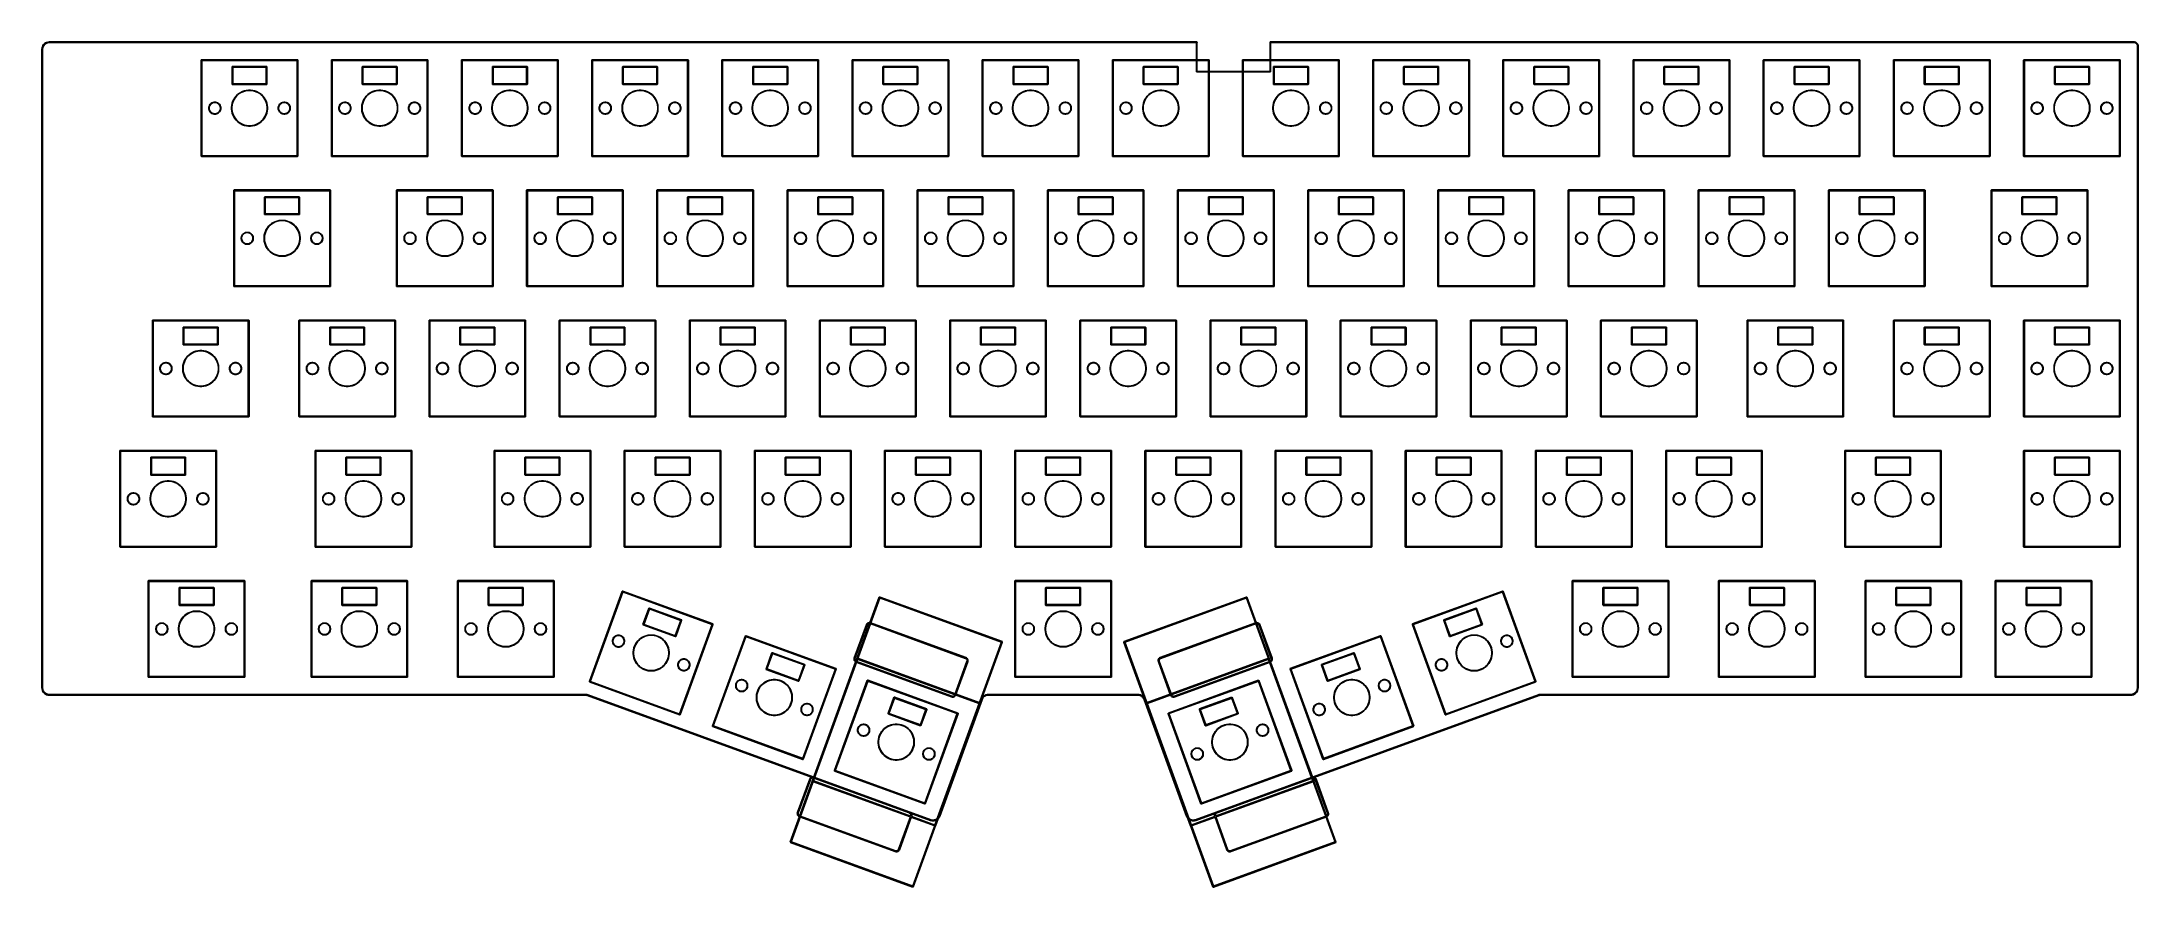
# Model space of a CAD drawing. Extents: x -11 to 295, y -114 to 10.
import ezdxf

# ---------------------------------------------------------------- set-up
doc = ezdxf.new("R2010")
doc.units = 0
doc.layers.add('BLACK', color=7, linetype='CONTINUOUS')

msp = doc.modelspace()

# ---------------------------------------------------------------- linework, layer by layer
at = {"layer": 'BLACK', "linetype": 'CONTINUOUS'}
for p, q in [((-11.159327, 9.125), (-11.054347, 9.274927)), ((-11.054347, 9.274927), (-10.924927, 9.404347)), ((-10.924318, 9.274318), (-11.031167, 9.146979)), ((-10.924927, 9.404347), (-10.775, 9.509327)), ((-10.796979, 9.381167), (-10.924318, 9.274318)), ((-10.653021, 9.464282), (-10.796979, 9.381167)), ((-10.775, 9.509327), (-10.609121, 9.586678)), ((-10.496817, 9.521135), (-10.653021, 9.464282)), ((-10.609121, 9.586678), (-10.432331, 9.634048)), ((-10.333114, 9.55), (-10.496817, 9.521135)), ((-10.432331, 9.634048), (-10.25, 9.65)), ((-10.25, 9.55), (-10.333114, 9.55)), ((-10.25, 9.65), (157.25, 9.65)), ((157.225, 9.55), (-10.25, 9.55)), ((157.225, 5.3), (157.225, 9.55)), ((157.25, 9.65), (157.269134, 9.646194)), ((157.269134, 9.646194), (157.296194, 9.619134)), ((157.296194, 9.580866), (157.275, 9.559672)), ((157.275, 9.559672), (157.275, 5.325)), ((157.296194, 9.619134), (157.296194, 9.580866)), ((167.953806, 9.619134), (167.980866, 9.646194)), ((167.953806, 9.580866), (167.953806, 9.619134)), ((167.975, 9.559672), (167.953806, 9.580866)), ((167.975, 5.325), (167.975, 9.559672)), ((167.980866, 9.646194), (168, 9.65)), ((168, 9.65), (294.1, 9.65)), ((294.1, 9.55), (168.025, 9.55)), ((168.025, 9.55), (168.025, 5.3)), ((294.1, 9.65), (294.222387, 9.63621)), ((294.159244, 9.55), (294.1, 9.55)), ((294.273694, 9.519333), (294.159244, 9.55)), ((294.222387, 9.63621), (294.338636, 9.595533)), ((294.376306, 9.46009), (294.273694, 9.519333)), ((294.338636, 9.595533), (294.442919, 9.530007)), ((294.46009, 9.376306), (294.376306, 9.46009)), ((294.442919, 9.530007), (294.530007, 9.442919)), ((294.519333, 9.273694), (294.46009, 9.376306)), ((294.55, 9.159244), (294.519333, 9.273694)), ((294.530007, 9.442919), (294.595533, 9.338636)), ((294.595533, 9.338636), (294.63621, 9.222387)), ((294.63621, 9.222387), (294.65, 9.1)), ((-11.3, 8.6), (-11.284048, 8.782331)), ((-11.3, -84.6), (-11.3, 8.6)), ((-11.284048, 8.782331), (-11.236678, 8.959121)), ((-11.236678, 8.959121), (-11.159327, 9.125)), ((-11.171135, 8.846817), (-11.2, 8.683114)), ((-11.2, 8.683114), (-11.2, 8.6)), ((-11.2, 8.6), (-11.2, -84.6)), ((-11.114282, 9.003021), (-11.171135, 8.846817)), ((-11.031167, 9.146979), (-11.114282, 9.003021)), ((11.95, 7), (11.953806, 7.019134)), ((11.95, -7), (11.95, 7)), ((11.953806, 7.019134), (11.980866, 7.046194)), ((11.980866, 7.046194), (12, 7.05)), ((12, 7.05), (26, 7.05)), ((12.05, 6.95), (12.05, -6.95)), ((25.95, 6.95), (12.05, 6.95)), ((25.95, -6.95), (25.95, 6.95)), ((26, 7.05), (26.019134, 7.046194)), ((26.019134, 7.046194), (26.046194, 7.019134)), ((26.046194, 7.019134), (26.05, 7)), ((26.05, 7), (26.05, -7)), ((30.95, 7), (30.953806, 7.019134)), ((30.95, -7), (30.95, 7)), ((30.953806, 7.019134), (30.980866, 7.046194)), ((30.980866, 7.046194), (31, 7.05)), ((31, 7.05), (45, 7.05)), ((31.05, 6.95), (31.05, -6.95)), ((44.95, 6.95), (31.05, 6.95)), ((44.95, -6.95), (44.95, 6.95)), ((45, 7.05), (45.019134, 7.046194)), ((45.019134, 7.046194), (45.046194, 7.019134)), ((45.046194, 7.019134), (45.05, 7)), ((45.05, 7), (45.05, -7)), ((49.95, 7), (49.953806, 7.019134)), ((49.95, -7), (49.95, 7)), ((49.953806, 7.019134), (49.980866, 7.046194)), ((49.980866, 7.046194), (50, 7.05)), ((50, 7.05), (64, 7.05)), ((50.05, 6.95), (50.05, -6.95)), ((63.95, 6.95), (50.05, 6.95)), ((63.95, -6.95), (63.95, 6.95)), ((64, 7.05), (64.019134, 7.046194)), ((64.019134, 7.046194), (64.046194, 7.019134)), ((64.046194, 7.019134), (64.05, 7)), ((64.05, 7), (64.05, -7)), ((68.95, 7), (68.953806, 7.019134)), ((68.95, -7), (68.95, 7)), ((68.953806, 7.019134), (68.980866, 7.046194)), ((68.980866, 7.046194), (69, 7.05)), ((69, 7.05), (83, 7.05)), ((69.05, 6.95), (69.05, -6.95)), ((82.95, 6.95), (69.05, 6.95)), ((82.95, -6.95), (82.95, 6.95)), ((83, 7.05), (83.019134, 7.046194)), ((83.019134, 7.046194), (83.046194, 7.019134)), ((83.046194, 7.019134), (83.05, 7)), ((83.05, 7), (83.05, -7)), ((87.95, 7), (87.953806, 7.019134)), ((87.95, -7), (87.95, 7)), ((87.953806, 7.019134), (87.980866, 7.046194)), ((87.980866, 7.046194), (88, 7.05)), ((88, 7.05), (102, 7.05)), ((88.05, 6.95), (88.05, -6.95)), ((101.95, 6.95), (88.05, 6.95)), ((101.95, -6.95), (101.95, 6.95)), ((102, 7.05), (102.019134, 7.046194)), ((102.019134, 7.046194), (102.046194, 7.019134)), ((102.046194, 7.019134), (102.05, 7)), ((102.05, 7), (102.05, -7)), ((106.95, 7), (106.953806, 7.019134)), ((106.95, -7), (106.95, 7)), ((106.953806, 7.019134), (106.980866, 7.046194)), ((106.980866, 7.046194), (107, 7.05)), ((107, 7.05), (121, 7.05)), ((107.05, 6.95), (107.05, -6.95)), ((120.95, 6.95), (107.05, 6.95)), ((120.95, -6.95), (120.95, 6.95)), ((121, 7.05), (121.019134, 7.046194)), ((121.019134, 7.046194), (121.046194, 7.019134)), ((121.046194, 7.019134), (121.05, 7)), ((121.05, 7), (121.05, -7)), ((125.95, 7), (125.953806, 7.019134)), ((125.95, -7), (125.95, 7)), ((125.953806, 7.019134), (125.980866, 7.046194)), ((125.980866, 7.046194), (126, 7.05)), ((126, 7.05), (140, 7.05)), ((126.05, 6.95), (126.05, -6.95)), ((139.95, 6.95), (126.05, 6.95)), ((139.95, -6.95), (139.95, 6.95)), ((140, 7.05), (140.019134, 7.046194)), ((140.019134, 7.046194), (140.046194, 7.019134)), ((140.046194, 7.019134), (140.05, 7)), ((140.05, 7), (140.05, -7)), ((144.95, 7), (144.953806, 7.019134)), ((144.95, -7), (144.95, 7)), ((144.953806, 7.019134), (144.980866, 7.046194)), ((144.980866, 7.046194), (145, 7.05)), ((145, 7.05), (159, 7.05)), ((145.05, 6.95), (145.05, -6.95)), ((158.95, 6.95), (145.05, 6.95)), ((158.95, -6.95), (158.95, 6.95)), ((159, 7.05), (159.019134, 7.046194)), ((159.019134, 7.046194), (159.046194, 7.019134)), ((159.046194, 7.019134), (159.05, 7)), ((159.05, 7), (159.05, -7)), ((163.95, 7), (163.953806, 7.019134)), ((163.95, -7), (163.95, 7)), ((163.953806, 7.019134), (163.980866, 7.046194)), ((163.980866, 7.046194), (164, 7.05)), ((164, 7.05), (178, 7.05)), ((164.05, 6.95), (164.05, -6.95)), ((177.95, 6.95), (164.05, 6.95)), ((177.95, -6.95), (177.95, 6.95)), ((178, 7.05), (178.019134, 7.046194)), ((178.019134, 7.046194), (178.046194, 7.019134)), ((178.046194, 7.019134), (178.05, 7)), ((178.05, 7), (178.05, -7)), ((182.95, 7), (182.953806, 7.019134)), ((182.95, -7), (182.95, 7)), ((182.953806, 7.019134), (182.980866, 7.046194)), ((182.980866, 7.046194), (183, 7.05)), ((183, 7.05), (197, 7.05)), ((183.05, 6.95), (183.05, -6.95)), ((196.95, 6.95), (183.05, 6.95)), ((196.95, -6.95), (196.95, 6.95)), ((197, 7.05), (197.019134, 7.046194)), ((197.019134, 7.046194), (197.046194, 7.019134)), ((197.046194, 7.019134), (197.05, 7)), ((197.05, 7), (197.05, -7)), ((201.95, 7), (201.953806, 7.019134)), ((201.95, -7), (201.95, 7)), ((201.953806, 7.019134), (201.980866, 7.046194)), ((201.980866, 7.046194), (202, 7.05)), ((202, 7.05), (216, 7.05)), ((202.05, 6.95), (202.05, -6.95)), ((215.95, 6.95), (202.05, 6.95)), ((215.95, -6.95), (215.95, 6.95)), ((216, 7.05), (216.019134, 7.046194)), ((216.019134, 7.046194), (216.046194, 7.019134)), ((216.046194, 7.019134), (216.05, 7)), ((216.05, 7), (216.05, -7)), ((220.95, 7), (220.953806, 7.019134)), ((220.95, -7), (220.95, 7)), ((220.953806, 7.019134), (220.980866, 7.046194)), ((220.980866, 7.046194), (221, 7.05)), ((221, 7.05), (235, 7.05)), ((221.05, 6.95), (221.05, -6.95)), ((234.95, 6.95), (221.05, 6.95)), ((234.95, -6.95), (234.95, 6.95)), ((235, 7.05), (235.019134, 7.046194)), ((235.019134, 7.046194), (235.046194, 7.019134)), ((235.046194, 7.019134), (235.05, 7)), ((235.05, 7), (235.05, -7)), ((239.95, 7), (239.953806, 7.019134)), ((239.95, -7), (239.95, 7)), ((239.953806, 7.019134), (239.980866, 7.046194)), ((239.980866, 7.046194), (240, 7.05)), ((240, 7.05), (254, 7.05)), ((240.05, 6.95), (240.05, -6.95)), ((253.95, 6.95), (240.05, 6.95)), ((253.95, -6.95), (253.95, 6.95)), ((254, 7.05), (254.019134, 7.046194)), ((254.019134, 7.046194), (254.046194, 7.019134)), ((254.046194, 7.019134), (254.05, 7)), ((254.05, 7), (254.05, -7)), ((258.95, 7), (258.953806, 7.019134)), ((258.95, -7), (258.95, 7)), ((258.953806, 7.019134), (258.980866, 7.046194)), ((258.980866, 7.046194), (259, 7.05)), ((259, 7.05), (273, 7.05)), ((259.05, 6.95), (259.05, -6.95)), ((272.95, 6.95), (259.05, 6.95)), ((272.95, -6.95), (272.95, 6.95)), ((273, 7.05), (273.019134, 7.046194)), ((273.019134, 7.046194), (273.046194, 7.019134)), ((273.046194, 7.019134), (273.05, 7)), ((273.05, 7), (273.05, -7)), ((277.95, 7), (277.953806, 7.019134)), ((277.95, -7), (277.95, 7)), ((277.953806, 7.019134), (277.980866, 7.046194)), ((277.980866, 7.046194), (278, 7.05)), ((278, 7.05), (292, 7.05)), ((278.05, 6.95), (278.05, -6.95)), ((291.95, 6.95), (278.05, 6.95)), ((291.95, -6.95), (291.95, 6.95)), ((292, 7.05), (292.019134, 7.046194)), ((292.019134, 7.046194), (292.046194, 7.019134)), ((292.046194, 7.019134), (292.05, 7)), ((292.05, 7), (292.05, -7)), ((294.55, 9.1), (294.55, 9.159244)), ((294.55, -84.6), (294.55, 9.1)), ((294.65, 9.1), (294.65, -84.6)), ((16.45, 6), (16.453806, 6.019134)), ((16.45, 3.5), (16.45, 6)), ((16.453806, 3.480866), (16.45, 3.5)), ((16.453806, 6.019134), (16.480866, 6.046194)), ((16.480866, 3.453806), (16.453806, 3.480866)), ((16.480866, 6.046194), (16.5, 6.05)), ((16.5, 3.45), (16.480866, 3.453806)), ((16.5, 6.05), (21.5, 6.05)), ((21.5, 3.45), (16.5, 3.45)), ((16.55, 5.95), (16.55, 3.55)), ((21.45, 5.95), (16.55, 5.95)), ((16.55, 3.55), (21.45, 3.55)), ((21.45, 3.55), (21.45, 5.95)), ((21.5, 6.05), (21.519134, 6.046194)), ((21.519134, 3.453806), (21.5, 3.45)), ((21.519134, 6.046194), (21.546194, 6.019134)), ((21.546194, 3.480866), (21.519134, 3.453806)), ((21.546194, 6.019134), (21.55, 6)), ((21.55, 3.5), (21.546194, 3.480866)), ((21.55, 6), (21.55, 3.5)), ((35.45, 6), (35.453806, 6.019134)), ((35.45, 3.5), (35.45, 6)), ((35.453806, 3.480866), (35.45, 3.5)), ((35.453806, 6.019134), (35.480866, 6.046194)), ((35.480866, 3.453806), (35.453806, 3.480866)), ((35.480866, 6.046194), (35.5, 6.05)), ((35.5, 3.45), (35.480866, 3.453806)), ((35.5, 6.05), (40.5, 6.05)), ((40.5, 3.45), (35.5, 3.45)), ((35.55, 5.95), (35.55, 3.55)), ((40.45, 5.95), (35.55, 5.95)), ((35.55, 3.55), (40.45, 3.55)), ((40.45, 3.55), (40.45, 5.95)), ((40.5, 6.05), (40.519134, 6.046194)), ((40.519134, 3.453806), (40.5, 3.45)), ((40.519134, 6.046194), (40.546194, 6.019134)), ((40.546194, 3.480866), (40.519134, 3.453806)), ((40.546194, 6.019134), (40.55, 6)), ((40.55, 3.5), (40.546194, 3.480866)), ((40.55, 6), (40.55, 3.5)), ((54.45, 6), (54.453806, 6.019134)), ((54.45, 3.5), (54.45, 6)), ((54.453806, 3.480866), (54.45, 3.5)), ((54.453806, 6.019134), (54.480866, 6.046194)), ((54.480866, 3.453806), (54.453806, 3.480866)), ((54.480866, 6.046194), (54.5, 6.05)), ((54.5, 3.45), (54.480866, 3.453806)), ((54.5, 6.05), (59.5, 6.05)), ((59.5, 3.45), (54.5, 3.45)), ((54.55, 5.95), (54.55, 3.55)), ((59.45, 5.95), (54.55, 5.95)), ((54.55, 3.55), (59.45, 3.55)), ((59.45, 3.55), (59.45, 5.95)), ((59.5, 6.05), (59.519134, 6.046194)), ((59.519134, 3.453806), (59.5, 3.45)), ((59.519134, 6.046194), (59.546194, 6.019134)), ((59.546194, 3.480866), (59.519134, 3.453806)), ((59.546194, 6.019134), (59.55, 6)), ((59.55, 3.5), (59.546194, 3.480866)), ((59.55, 6), (59.55, 3.5)), ((73.45, 6), (73.453806, 6.019134)), ((73.45, 3.5), (73.45, 6)), ((73.453806, 3.480866), (73.45, 3.5)), ((73.453806, 6.019134), (73.480866, 6.046194)), ((73.480866, 3.453806), (73.453806, 3.480866)), ((73.480866, 6.046194), (73.5, 6.05)), ((73.5, 3.45), (73.480866, 3.453806)), ((73.5, 6.05), (78.5, 6.05)), ((78.5, 3.45), (73.5, 3.45)), ((73.55, 5.95), (73.55, 3.55)), ((78.45, 5.95), (73.55, 5.95)), ((73.55, 3.55), (78.45, 3.55)), ((78.45, 3.55), (78.45, 5.95)), ((78.5, 6.05), (78.519134, 6.046194)), ((78.519134, 3.453806), (78.5, 3.45)), ((78.519134, 6.046194), (78.546194, 6.019134)), ((78.546194, 3.480866), (78.519134, 3.453806)), ((78.546194, 6.019134), (78.55, 6)), ((78.55, 3.5), (78.546194, 3.480866)), ((78.55, 6), (78.55, 3.5)), ((92.45, 6), (92.453806, 6.019134)), ((92.45, 3.5), (92.45, 6)), ((92.453806, 3.480866), (92.45, 3.5)), ((92.453806, 6.019134), (92.480866, 6.046194)), ((92.480866, 3.453806), (92.453806, 3.480866)), ((92.480866, 6.046194), (92.5, 6.05)), ((92.5, 3.45), (92.480866, 3.453806)), ((92.5, 6.05), (97.5, 6.05)), ((97.5, 3.45), (92.5, 3.45)), ((92.55, 5.95), (92.55, 3.55)), ((97.45, 5.95), (92.55, 5.95)), ((92.55, 3.55), (97.45, 3.55)), ((97.45, 3.55), (97.45, 5.95)), ((97.5, 6.05), (97.519134, 6.046194)), ((97.519134, 3.453806), (97.5, 3.45)), ((97.519134, 6.046194), (97.546194, 6.019134)), ((97.546194, 3.480866), (97.519134, 3.453806)), ((97.546194, 6.019134), (97.55, 6)), ((97.55, 3.5), (97.546194, 3.480866)), ((97.55, 6), (97.55, 3.5)), ((111.45, 6), (111.453806, 6.019134)), ((111.45, 3.5), (111.45, 6)), ((111.453806, 3.480866), (111.45, 3.5)), ((111.453806, 6.019134), (111.480866, 6.046194)), ((111.480866, 3.453806), (111.453806, 3.480866)), ((111.480866, 6.046194), (111.5, 6.05)), ((111.5, 3.45), (111.480866, 3.453806)), ((111.5, 6.05), (116.5, 6.05)), ((116.5, 3.45), (111.5, 3.45)), ((111.55, 5.95), (111.55, 3.55)), ((116.45, 5.95), (111.55, 5.95)), ((111.55, 3.55), (116.45, 3.55)), ((116.45, 3.55), (116.45, 5.95)), ((116.5, 6.05), (116.519134, 6.046194)), ((116.519134, 3.453806), (116.5, 3.45)), ((116.519134, 6.046194), (116.546194, 6.019134)), ((116.546194, 3.480866), (116.519134, 3.453806)), ((116.546194, 6.019134), (116.55, 6)), ((116.55, 3.5), (116.546194, 3.480866)), ((116.55, 6), (116.55, 3.5)), ((130.45, 6), (130.453806, 6.019134)), ((130.45, 3.5), (130.45, 6)), ((130.453806, 3.480866), (130.45, 3.5)), ((130.453806, 6.019134), (130.480866, 6.046194)), ((130.480866, 3.453806), (130.453806, 3.480866)), ((130.480866, 6.046194), (130.5, 6.05)), ((130.5, 3.45), (130.480866, 3.453806)), ((130.5, 6.05), (135.5, 6.05)), ((135.5, 3.45), (130.5, 3.45)), ((130.55, 5.95), (130.55, 3.55)), ((135.45, 5.95), (130.55, 5.95)), ((130.55, 3.55), (135.45, 3.55)), ((135.45, 3.55), (135.45, 5.95)), ((135.5, 6.05), (135.519134, 6.046194)), ((135.519134, 3.453806), (135.5, 3.45)), ((135.519134, 6.046194), (135.546194, 6.019134)), ((135.546194, 3.480866), (135.519134, 3.453806)), ((135.546194, 6.019134), (135.55, 6)), ((135.55, 3.5), (135.546194, 3.480866)), ((135.55, 6), (135.55, 3.5)), ((149.45, 6), (149.453806, 6.019134)), ((149.45, 3.5), (149.45, 6)), ((149.453806, 3.480866), (149.45, 3.5)), ((149.453806, 6.019134), (149.480866, 6.046194)), ((149.480866, 3.453806), (149.453806, 3.480866)), ((149.480866, 6.046194), (149.5, 6.05)), ((149.5, 3.45), (149.480866, 3.453806)), ((149.5, 6.05), (154.5, 6.05)), ((154.5, 3.45), (149.5, 3.45)), ((149.55, 5.95), (149.55, 3.55)), ((154.45, 5.95), (149.55, 5.95)), ((149.55, 3.55), (154.45, 3.55)), ((154.45, 3.55), (154.45, 5.95)), ((154.5, 6.05), (154.519134, 6.046194)), ((154.519134, 3.453806), (154.5, 3.45)), ((154.519134, 6.046194), (154.546194, 6.019134)), ((154.546194, 3.480866), (154.519134, 3.453806)), ((154.546194, 6.019134), (154.55, 6)), ((154.55, 3.5), (154.546194, 3.480866)), ((154.55, 6), (154.55, 3.5)), ((157.226903, 5.290433), (157.225, 5.3)), ((157.240433, 5.276903), (157.226903, 5.290433)), ((157.25, 5.275), (157.240433, 5.276903)), ((168, 5.275), (157.25, 5.275)), ((157.275, 5.325), (167.975, 5.325)), ((168.009567, 5.276903), (168, 5.275)), ((168.023097, 5.290433), (168.009567, 5.276903)), ((168.025, 5.3), (168.023097, 5.290433)), ((168.45, 6), (168.453806, 6.019134)), ((168.45, 3.5), (168.45, 6)), ((168.453806, 3.480866), (168.45, 3.5)), ((168.453806, 6.019134), (168.480866, 6.046194)), ((168.480866, 3.453806), (168.453806, 3.480866)), ((168.480866, 6.046194), (168.5, 6.05)), ((168.5, 3.45), (168.480866, 3.453806)), ((168.5, 6.05), (173.5, 6.05)), ((173.5, 3.45), (168.5, 3.45)), ((168.55, 5.95), (168.55, 3.55)), ((173.45, 5.95), (168.55, 5.95)), ((168.55, 3.55), (173.45, 3.55)), ((173.45, 3.55), (173.45, 5.95)), ((173.5, 6.05), (173.519134, 6.046194)), ((173.519134, 3.453806), (173.5, 3.45)), ((173.519134, 6.046194), (173.546194, 6.019134)), ((173.546194, 3.480866), (173.519134, 3.453806)), ((173.546194, 6.019134), (173.55, 6)), ((173.55, 3.5), (173.546194, 3.480866)), ((173.55, 6), (173.55, 3.5)), ((187.45, 6), (187.453806, 6.019134)), ((187.45, 3.5), (187.45, 6)), ((187.453806, 3.480866), (187.45, 3.5)), ((187.453806, 6.019134), (187.480866, 6.046194)), ((187.480866, 3.453806), (187.453806, 3.480866)), ((187.480866, 6.046194), (187.5, 6.05)), ((187.5, 3.45), (187.480866, 3.453806)), ((187.5, 6.05), (192.5, 6.05)), ((192.5, 3.45), (187.5, 3.45)), ((187.55, 5.95), (187.55, 3.55)), ((192.45, 5.95), (187.55, 5.95)), ((187.55, 3.55), (192.45, 3.55)), ((192.45, 3.55), (192.45, 5.95)), ((192.5, 6.05), (192.519134, 6.046194)), ((192.519134, 3.453806), (192.5, 3.45)), ((192.519134, 6.046194), (192.546194, 6.019134)), ((192.546194, 3.480866), (192.519134, 3.453806)), ((192.546194, 6.019134), (192.55, 6)), ((192.55, 3.5), (192.546194, 3.480866)), ((192.55, 6), (192.55, 3.5)), ((206.45, 6), (206.453806, 6.019134)), ((206.45, 3.5), (206.45, 6)), ((206.453806, 3.480866), (206.45, 3.5)), ((206.453806, 6.019134), (206.480866, 6.046194)), ((206.480866, 3.453806), (206.453806, 3.480866)), ((206.480866, 6.046194), (206.5, 6.05)), ((206.5, 3.45), (206.480866, 3.453806)), ((206.5, 6.05), (211.5, 6.05)), ((211.5, 3.45), (206.5, 3.45)), ((206.55, 5.95), (206.55, 3.55)), ((211.45, 5.95), (206.55, 5.95)), ((206.55, 3.55), (211.45, 3.55)), ((211.45, 3.55), (211.45, 5.95)), ((211.5, 6.05), (211.519134, 6.046194)), ((211.519134, 3.453806), (211.5, 3.45)), ((211.519134, 6.046194), (211.546194, 6.019134)), ((211.546194, 3.480866), (211.519134, 3.453806)), ((211.546194, 6.019134), (211.55, 6)), ((211.55, 3.5), (211.546194, 3.480866)), ((211.55, 6), (211.55, 3.5)), ((225.45, 6), (225.453806, 6.019134)), ((225.45, 3.5), (225.45, 6)), ((225.453806, 3.480866), (225.45, 3.5)), ((225.453806, 6.019134), (225.480866, 6.046194)), ((225.480866, 3.453806), (225.453806, 3.480866)), ((225.480866, 6.046194), (225.5, 6.05)), ((225.5, 3.45), (225.480866, 3.453806)), ((225.5, 6.05), (230.5, 6.05)), ((230.5, 3.45), (225.5, 3.45)), ((225.55, 5.95), (225.55, 3.55)), ((230.45, 5.95), (225.55, 5.95)), ((225.55, 3.55), (230.45, 3.55)), ((230.45, 3.55), (230.45, 5.95)), ((230.5, 6.05), (230.519134, 6.046194)), ((230.519134, 3.453806), (230.5, 3.45)), ((230.519134, 6.046194), (230.546194, 6.019134)), ((230.546194, 3.480866), (230.519134, 3.453806)), ((230.546194, 6.019134), (230.55, 6)), ((230.55, 3.5), (230.546194, 3.480866)), ((230.55, 6), (230.55, 3.5)), ((244.45, 6), (244.453806, 6.019134)), ((244.45, 3.5), (244.45, 6)), ((244.453806, 3.480866), (244.45, 3.5)), ((244.453806, 6.019134), (244.480866, 6.046194)), ((244.480866, 3.453806), (244.453806, 3.480866)), ((244.480866, 6.046194), (244.5, 6.05)), ((244.5, 3.45), (244.480866, 3.453806)), ((244.5, 6.05), (249.5, 6.05)), ((249.5, 3.45), (244.5, 3.45)), ((244.55, 5.95), (244.55, 3.55)), ((249.45, 5.95), (244.55, 5.95)), ((244.55, 3.55), (249.45, 3.55)), ((249.45, 3.55), (249.45, 5.95)), ((249.5, 6.05), (249.519134, 6.046194)), ((249.519134, 3.453806), (249.5, 3.45)), ((249.519134, 6.046194), (249.546194, 6.019134)), ((249.546194, 3.480866), (249.519134, 3.453806)), ((249.546194, 6.019134), (249.55, 6)), ((249.55, 3.5), (249.546194, 3.480866)), ((249.55, 6), (249.55, 3.5)), ((263.45, 6), (263.453806, 6.019134)), ((263.45, 3.5), (263.45, 6)), ((263.453806, 3.480866), (263.45, 3.5)), ((263.453806, 6.019134), (263.480866, 6.046194)), ((263.480866, 3.453806), (263.453806, 3.480866)), ((263.480866, 6.046194), (263.5, 6.05)), ((263.5, 3.45), (263.480866, 3.453806)), ((263.5, 6.05), (268.5, 6.05)), ((268.5, 3.45), (263.5, 3.45)), ((263.55, 5.95), (263.55, 3.55)), ((268.45, 5.95), (263.55, 5.95)), ((263.55, 3.55), (268.45, 3.55)), ((268.45, 3.55), (268.45, 5.95)), ((268.5, 6.05), (268.519134, 6.046194)), ((268.519134, 3.453806), (268.5, 3.45)), ((268.519134, 6.046194), (268.546194, 6.019134)), ((268.546194, 3.480866), (268.519134, 3.453806)), ((268.546194, 6.019134), (268.55, 6)), ((268.55, 3.5), (268.546194, 3.480866)), ((268.55, 6), (268.55, 3.5)), ((282.45, 6), (282.453806, 6.019134)), ((282.45, 3.5), (282.45, 6)), ((282.453806, 3.480866), (282.45, 3.5)), ((282.453806, 6.019134), (282.480866, 6.046194)), ((282.480866, 3.453806), (282.453806, 3.480866)), ((282.480866, 6.046194), (282.5, 6.05)), ((282.5, 3.45), (282.480866, 3.453806)), ((282.5, 6.05), (287.5, 6.05)), ((287.5, 3.45), (282.5, 3.45)), ((282.55, 5.95), (282.55, 3.55)), ((287.45, 5.95), (282.55, 5.95)), ((282.55, 3.55), (287.45, 3.55)), ((287.45, 3.55), (287.45, 5.95)), ((287.5, 6.05), (287.519134, 6.046194)), ((287.519134, 3.453806), (287.5, 3.45)), ((287.519134, 6.046194), (287.546194, 6.019134)), ((287.546194, 3.480866), (287.519134, 3.453806)), ((287.546194, 6.019134), (287.55, 6)), ((287.55, 3.5), (287.546194, 3.480866)), ((287.55, 6), (287.55, 3.5)), ((13.054213, 0.085765), (13.087677, 0.253999)), ((13.054213, 0.081255), (13.054213, 0.085765)), ((13.054213, -0.085765), (13.054213, 0.081255)), ((13.087677, 0.253999), (13.153319, 0.412472)), ((13.131704, 0.240644), (13.1, 0.081255)), ((13.1, 0.081255), (13.1, -0.081255)), ((13.193894, 0.390784), (13.131704, 0.240644)), ((13.153319, 0.412472), (13.248616, 0.555094)), ((13.284181, 0.525907), (13.193894, 0.390784)), ((13.248616, 0.555094), (13.369906, 0.676384)), ((13.399093, 0.640819), (13.284181, 0.525907)), ((13.369906, 0.676384), (13.512528, 0.771681)), ((13.534216, 0.731106), (13.399093, 0.640819)), ((13.512528, 0.771681), (13.671001, 0.837323)), ((13.684356, 0.793296), (13.534216, 0.731106)), ((13.671001, 0.837323), (13.839235, 0.870787)), ((13.843745, 0.825), (13.684356, 0.793296)), ((13.839235, 0.870787), (14.010765, 0.870787)), ((14.006255, 0.825), (13.843745, 0.825)), ((14.165644, 0.793296), (14.006255, 0.825)), ((14.010765, 0.870787), (14.178999, 0.837323)), ((14.315784, 0.731106), (14.165644, 0.793296)), ((14.178999, 0.837323), (14.337472, 0.771681)), ((14.450907, 0.640819), (14.315784, 0.731106)), ((14.337472, 0.771681), (14.480094, 0.676384)), ((14.565819, 0.525907), (14.450907, 0.640819)), ((14.480094, 0.676384), (14.601384, 0.555094)), ((14.656106, 0.390784), (14.565819, 0.525907)), ((14.601384, 0.555094), (14.696681, 0.412472)), ((14.718296, 0.240644), (14.656106, 0.390784)), ((14.696681, 0.412472), (14.762323, 0.253999)), ((14.75, 0.081255), (14.718296, 0.240644)), ((14.75, -0.081255), (14.75, 0.081255)), ((14.762323, 0.253999), (14.795787, 0.085765)), ((14.795787, 0.085765), (14.795787, -0.085765)), ((16.37913, 0.147185), (16.412089, 0.439704)), ((16.37913, 0.144609), (16.37913, 0.147185)), ((16.37913, -0.147185), (16.37913, 0.144609)), ((16.412089, 0.439704), (16.477592, 0.726693)), ((16.457382, 0.432008), (16.425, 0.144609)), ((16.425, 0.144609), (16.425, -0.144609)), ((16.521739, 0.713975), (16.457382, 0.432008)), ((16.477592, 0.726693), (16.574816, 1.004544)), ((16.617262, 0.986962), (16.521739, 0.713975)), ((16.574816, 1.004544), (16.702539, 1.269762)), ((16.742749, 1.247539), (16.617262, 0.986962)), ((16.702539, 1.269762), (16.859153, 1.519012)), ((16.896622, 1.492426), (16.742749, 1.247539)), ((16.859153, 1.519012), (17.042689, 1.74916)), ((17.076946, 1.718546), (16.896622, 1.492426)), ((17.042689, 1.74916), (17.25084, 1.957311)), ((17.281454, 1.923054), (17.076946, 1.718546)), ((17.25084, 1.957311), (17.480988, 2.140847)), ((17.507574, 2.103378), (17.281454, 1.923054)), ((17.480988, 2.140847), (17.730238, 2.297461)), ((17.752461, 2.257251), (17.507574, 2.103378)), ((17.730238, 2.297461), (17.995456, 2.425184)), ((18.013038, 2.382738), (17.752461, 2.257251)), ((17.995456, 2.425184), (18.273307, 2.522408)), ((18.286025, 2.478261), (18.013038, 2.382738)), ((18.273307, 2.522408), (18.560296, 2.587911)), ((18.567992, 2.542618), (18.286025, 2.478261)), ((18.560296, 2.587911), (18.852815, 2.62087)), ((18.855391, 2.575), (18.567992, 2.542618)), ((18.852815, 2.62087), (19.147185, 2.62087)), ((19.144609, 2.575), (18.855391, 2.575)), ((19.432008, 2.542618), (19.144609, 2.575)), ((19.147185, 2.62087), (19.439704, 2.587911)), ((19.713975, 2.478261), (19.432008, 2.542618)), ((19.439704, 2.587911), (19.726693, 2.522408)), ((19.986962, 2.382738), (19.713975, 2.478261)), ((19.726693, 2.522408), (20.004544, 2.425184)), ((20.247539, 2.257251), (19.986962, 2.382738)), ((20.004544, 2.425184), (20.269762, 2.297461)), ((20.492426, 2.103378), (20.247539, 2.257251)), ((20.269762, 2.297461), (20.519012, 2.140847)), ((20.718546, 1.923054), (20.492426, 2.103378)), ((20.519012, 2.140847), (20.74916, 1.957311)), ((20.923054, 1.718546), (20.718546, 1.923054)), ((20.74916, 1.957311), (20.957311, 1.74916)), ((21.103378, 1.492426), (20.923054, 1.718546)), ((20.957311, 1.74916), (21.140847, 1.519012)), ((21.257251, 1.247539), (21.103378, 1.492426)), ((21.140847, 1.519012), (21.297461, 1.269762)), ((21.382738, 0.986962), (21.257251, 1.247539)), ((21.297461, 1.269762), (21.425184, 1.004544)), ((21.478261, 0.713975), (21.382738, 0.986962)), ((21.425184, 1.004544), (21.522408, 0.726693)), ((21.542618, 0.432008), (21.478261, 0.713975)), ((21.522408, 0.726693), (21.587911, 0.439704)), ((21.575, 0.144609), (21.542618, 0.432008)), ((21.575, -0.144609), (21.575, 0.144609)), ((21.587911, 0.439704), (21.62087, 0.147185)), ((21.62087, 0.147185), (21.62087, -0.147185)), ((23.204213, 0.085765), (23.237677, 0.253999)), ((23.204213, 0.081255), (23.204213, 0.085765)), ((23.204213, -0.085765), (23.204213, 0.081255)), ((23.237677, 0.253999), (23.303319, 0.412472)), ((23.281704, 0.240644), (23.25, 0.081255)), ((23.25, 0.081255), (23.25, -0.081255)), ((23.343894, 0.390784), (23.281704, 0.240644)), ((23.303319, 0.412472), (23.398616, 0.555094)), ((23.434181, 0.525907), (23.343894, 0.390784)), ((23.398616, 0.555094), (23.519906, 0.676384)), ((23.549093, 0.640819), (23.434181, 0.525907)), ((23.519906, 0.676384), (23.662528, 0.771681)), ((23.684216, 0.731106), (23.549093, 0.640819)), ((23.662528, 0.771681), (23.821001, 0.837323)), ((23.834356, 0.793296), (23.684216, 0.731106)), ((23.821001, 0.837323), (23.989235, 0.870787)), ((23.993745, 0.825), (23.834356, 0.793296)), ((23.989235, 0.870787), (24.160765, 0.870787)), ((24.156255, 0.825), (23.993745, 0.825)), ((24.315644, 0.793296), (24.156255, 0.825)), ((24.160765, 0.870787), (24.328999, 0.837323)), ((24.465784, 0.731106), (24.315644, 0.793296)), ((24.328999, 0.837323), (24.487472, 0.771681)), ((24.600907, 0.640819), (24.465784, 0.731106)), ((24.487472, 0.771681), (24.630094, 0.676384)), ((24.715819, 0.525907), (24.600907, 0.640819)), ((24.630094, 0.676384), (24.751384, 0.555094)), ((24.806106, 0.390784), (24.715819, 0.525907)), ((24.751384, 0.555094), (24.846681, 0.412472)), ((24.868296, 0.240644), (24.806106, 0.390784)), ((24.846681, 0.412472), (24.912323, 0.253999)), ((24.9, 0.081255), (24.868296, 0.240644)), ((24.9, -0.081255), (24.9, 0.081255)), ((24.912323, 0.253999), (24.945787, 0.085765)), ((24.945787, 0.085765), (24.945787, -0.085765)), ((32.054213, 0.085765), (32.087677, 0.253999)), ((32.054213, 0.081255), (32.054213, 0.085765)), ((32.054213, -0.085765), (32.054213, 0.081255)), ((32.087677, 0.253999), (32.153319, 0.412472)), ((32.131704, 0.240644), (32.1, 0.081255)), ((32.1, 0.081255), (32.1, -0.081255)), ((32.193894, 0.390784), (32.131704, 0.240644)), ((32.153319, 0.412472), (32.248616, 0.555094)), ((32.284181, 0.525907), (32.193894, 0.390784)), ((32.248616, 0.555094), (32.369906, 0.676384)), ((32.399093, 0.640819), (32.284181, 0.525907)), ((32.369906, 0.676384), (32.512528, 0.771681)), ((32.534216, 0.731106), (32.399093, 0.640819)), ((32.512528, 0.771681), (32.671001, 0.837323)), ((32.684356, 0.793296), (32.534216, 0.731106)), ((32.671001, 0.837323), (32.839235, 0.870787)), ((32.843745, 0.825), (32.684356, 0.793296)), ((32.839235, 0.870787), (33.010765, 0.870787)), ((33.006255, 0.825), (32.843745, 0.825)), ((33.165644, 0.793296), (33.006255, 0.825)), ((33.010765, 0.870787), (33.178999, 0.837323)), ((33.315784, 0.731106), (33.165644, 0.793296)), ((33.178999, 0.837323), (33.337472, 0.771681)), ((33.450907, 0.640819), (33.315784, 0.731106)), ((33.337472, 0.771681), (33.480094, 0.676384)), ((33.565819, 0.525907), (33.450907, 0.640819)), ((33.480094, 0.676384), (33.601384, 0.555094)), ((33.656106, 0.390784), (33.565819, 0.525907)), ((33.601384, 0.555094), (33.696681, 0.412472)), ((33.718296, 0.240644), (33.656106, 0.390784)), ((33.696681, 0.412472), (33.762323, 0.253999)), ((33.75, 0.081255), (33.718296, 0.240644)), ((33.75, -0.081255), (33.75, 0.081255)), ((33.762323, 0.253999), (33.795787, 0.085765)), ((33.795787, 0.085765), (33.795787, -0.085765)), ((35.37913, 0.147185), (35.412089, 0.439704)), ((35.37913, 0.144609), (35.37913, 0.147185)), ((35.37913, -0.147185), (35.37913, 0.144609)), ((35.412089, 0.439704), (35.477592, 0.726693)), ((35.457382, 0.432008), (35.425, 0.144609)), ((35.425, 0.144609), (35.425, -0.144609)), ((35.521739, 0.713975), (35.457382, 0.432008)), ((35.477592, 0.726693), (35.574816, 1.004544)), ((35.617262, 0.986962), (35.521739, 0.713975)), ((35.574816, 1.004544), (35.702539, 1.269762)), ((35.742749, 1.247539), (35.617262, 0.986962)), ((35.702539, 1.269762), (35.859153, 1.519012)), ((35.896622, 1.492426), (35.742749, 1.247539)), ((35.859153, 1.519012), (36.042689, 1.74916)), ((36.076946, 1.718546), (35.896622, 1.492426)), ((36.042689, 1.74916), (36.25084, 1.957311)), ((36.281454, 1.923054), (36.076946, 1.718546)), ((36.25084, 1.957311), (36.480988, 2.140847)), ((36.507574, 2.103378), (36.281454, 1.923054)), ((36.480988, 2.140847), (36.730238, 2.297461)), ((36.752461, 2.257251), (36.507574, 2.103378)), ((36.730238, 2.297461), (36.995456, 2.425184)), ((37.013038, 2.382738), (36.752461, 2.257251)), ((36.995456, 2.425184), (37.273307, 2.522408)), ((37.286025, 2.478261), (37.013038, 2.382738)), ((37.273307, 2.522408), (37.560296, 2.587911)), ((37.567992, 2.542618), (37.286025, 2.478261)), ((37.560296, 2.587911), (37.852815, 2.62087)), ((37.855391, 2.575), (37.567992, 2.542618)), ((37.852815, 2.62087), (38.147185, 2.62087)), ((38.144609, 2.575), (37.855391, 2.575)), ((38.432008, 2.542618), (38.144609, 2.575)), ((38.147185, 2.62087), (38.439704, 2.587911)), ((38.713975, 2.478261), (38.432008, 2.542618)), ((38.439704, 2.587911), (38.726693, 2.522408)), ((38.986962, 2.382738), (38.713975, 2.478261)), ((38.726693, 2.522408), (39.004544, 2.425184)), ((39.247539, 2.257251), (38.986962, 2.382738)), ((39.004544, 2.425184), (39.269762, 2.297461)), ((39.492426, 2.103378), (39.247539, 2.257251)), ((39.269762, 2.297461), (39.519012, 2.140847)), ((39.718546, 1.923054), (39.492426, 2.103378)), ((39.519012, 2.140847), (39.74916, 1.957311)), ((39.923054, 1.718546), (39.718546, 1.923054)), ((39.74916, 1.957311), (39.957311, 1.74916)), ((40.103378, 1.492426), (39.923054, 1.718546)), ((39.957311, 1.74916), (40.140847, 1.519012)), ((40.257251, 1.247539), (40.103378, 1.492426)), ((40.140847, 1.519012), (40.297461, 1.269762)), ((40.382738, 0.986962), (40.257251, 1.247539)), ((40.297461, 1.269762), (40.425184, 1.004544)), ((40.478261, 0.713975), (40.382738, 0.986962)), ((40.425184, 1.004544), (40.522408, 0.726693)), ((40.542618, 0.432008), (40.478261, 0.713975)), ((40.522408, 0.726693), (40.587911, 0.439704)), ((40.575, 0.144609), (40.542618, 0.432008)), ((40.575, -0.144609), (40.575, 0.144609)), ((40.587911, 0.439704), (40.62087, 0.147185)), ((40.62087, 0.147185), (40.62087, -0.147185)), ((42.204213, 0.085765), (42.237677, 0.253999)), ((42.204213, 0.081255), (42.204213, 0.085765)), ((42.204213, -0.085765), (42.204213, 0.081255)), ((42.237677, 0.253999), (42.303319, 0.412472)), ((42.281704, 0.240644), (42.25, 0.081255)), ((42.25, 0.081255), (42.25, -0.081255)), ((42.343894, 0.390784), (42.281704, 0.240644)), ((42.303319, 0.412472), (42.398616, 0.555094)), ((42.434181, 0.525907), (42.343894, 0.390784)), ((42.398616, 0.555094), (42.519906, 0.676384)), ((42.549093, 0.640819), (42.434181, 0.525907)), ((42.519906, 0.676384), (42.662528, 0.771681)), ((42.684216, 0.731106), (42.549093, 0.640819)), ((42.662528, 0.771681), (42.821001, 0.837323)), ((42.834356, 0.793296), (42.684216, 0.731106)), ((42.821001, 0.837323), (42.989235, 0.870787)), ((42.993745, 0.825), (42.834356, 0.793296)), ((42.989235, 0.870787), (43.160765, 0.870787)), ((43.156255, 0.825), (42.993745, 0.825)), ((43.315644, 0.793296), (43.156255, 0.825)), ((43.160765, 0.870787), (43.328999, 0.837323)), ((43.465784, 0.731106), (43.315644, 0.793296)), ((43.328999, 0.837323), (43.487472, 0.771681)), ((43.600907, 0.640819), (43.465784, 0.731106)), ((43.487472, 0.771681), (43.630094, 0.676384)), ((43.715819, 0.525907), (43.600907, 0.640819)), ((43.630094, 0.676384), (43.751384, 0.555094)), ((43.806106, 0.390784), (43.715819, 0.525907)), ((43.751384, 0.555094), (43.846681, 0.412472)), ((43.868296, 0.240644), (43.806106, 0.390784)), ((43.846681, 0.412472), (43.912323, 0.253999)), ((43.9, 0.081255), (43.868296, 0.240644)), ((43.9, -0.081255), (43.9, 0.081255)), ((43.912323, 0.253999), (43.945787, 0.085765)), ((43.945787, 0.085765), (43.945787, -0.085765)), ((51.054213, 0.085765), (51.087677, 0.253999)), ((51.054213, 0.081255), (51.054213, 0.085765)), ((51.054213, -0.085765), (51.054213, 0.081255)), ((51.087677, 0.253999), (51.153319, 0.412472)), ((51.131704, 0.240644), (51.1, 0.081255)), ((51.1, 0.081255), (51.1, -0.081255)), ((51.193894, 0.390784), (51.131704, 0.240644)), ((51.153319, 0.412472), (51.248616, 0.555094)), ((51.284181, 0.525907), (51.193894, 0.390784)), ((51.248616, 0.555094), (51.369906, 0.676384)), ((51.399093, 0.640819), (51.284181, 0.525907)), ((51.369906, 0.676384), (51.512528, 0.771681)), ((51.534216, 0.731106), (51.399093, 0.640819)), ((51.512528, 0.771681), (51.671001, 0.837323)), ((51.684356, 0.793296), (51.534216, 0.731106)), ((51.671001, 0.837323), (51.839235, 0.870787)), ((51.843745, 0.825), (51.684356, 0.793296)), ((51.839235, 0.870787), (52.010765, 0.870787)), ((52.006255, 0.825), (51.843745, 0.825)), ((52.165644, 0.793296), (52.006255, 0.825)), ((52.010765, 0.870787), (52.178999, 0.837323)), ((52.315784, 0.731106), (52.165644, 0.793296)), ((52.178999, 0.837323), (52.337472, 0.771681)), ((52.450907, 0.640819), (52.315784, 0.731106)), ((52.337472, 0.771681), (52.480094, 0.676384)), ((52.565819, 0.525907), (52.450907, 0.640819)), ((52.480094, 0.676384), (52.601384, 0.555094)), ((52.656106, 0.390784), (52.565819, 0.525907)), ((52.601384, 0.555094), (52.696681, 0.412472)), ((52.718296, 0.240644), (52.656106, 0.390784)), ((52.696681, 0.412472), (52.762323, 0.253999)), ((52.75, 0.081255), (52.718296, 0.240644)), ((52.75, -0.081255), (52.75, 0.081255)), ((52.762323, 0.253999), (52.795787, 0.085765)), ((52.795787, 0.085765), (52.795787, -0.085765)), ((54.37913, 0.147185), (54.412089, 0.439704)), ((54.37913, 0.144609), (54.37913, 0.147185)), ((54.37913, -0.147185), (54.37913, 0.144609)), ((54.412089, 0.439704), (54.477592, 0.726693)), ((54.457382, 0.432008), (54.425, 0.144609)), ((54.425, 0.144609), (54.425, -0.144609)), ((54.521739, 0.713975), (54.457382, 0.432008)), ((54.477592, 0.726693), (54.574816, 1.004544)), ((54.617262, 0.986962), (54.521739, 0.713975)), ((54.574816, 1.004544), (54.702539, 1.269762)), ((54.742749, 1.247539), (54.617262, 0.986962)), ((54.702539, 1.269762), (54.859153, 1.519012)), ((54.896622, 1.492426), (54.742749, 1.247539)), ((54.859153, 1.519012), (55.042689, 1.74916)), ((55.076946, 1.718546), (54.896622, 1.492426)), ((55.042689, 1.74916), (55.25084, 1.957311)), ((55.281454, 1.923054), (55.076946, 1.718546)), ((55.25084, 1.957311), (55.480988, 2.140847)), ((55.507574, 2.103378), (55.281454, 1.923054)), ((55.480988, 2.140847), (55.730238, 2.297461)), ((55.752461, 2.257251), (55.507574, 2.103378)), ((55.730238, 2.297461), (55.995456, 2.425184)), ((56.013038, 2.382738), (55.752461, 2.257251)), ((55.995456, 2.425184), (56.273307, 2.522408)), ((56.286025, 2.478261), (56.013038, 2.382738)), ((56.273307, 2.522408), (56.560296, 2.587911)), ((56.567992, 2.542618), (56.286025, 2.478261)), ((56.560296, 2.587911), (56.852815, 2.62087)), ((56.855391, 2.575), (56.567992, 2.542618)), ((56.852815, 2.62087), (57.147185, 2.62087)), ((57.144609, 2.575), (56.855391, 2.575)), ((57.432008, 2.542618), (57.144609, 2.575)), ((57.147185, 2.62087), (57.439704, 2.587911)), ((57.713975, 2.478261), (57.432008, 2.542618)), ((57.439704, 2.587911), (57.726693, 2.522408)), ((57.986962, 2.382738), (57.713975, 2.478261)), ((57.726693, 2.522408), (58.004544, 2.425184)), ((58.247539, 2.257251), (57.986962, 2.382738)), ((58.004544, 2.425184), (58.269762, 2.297461)), ((58.492426, 2.103378), (58.247539, 2.257251)), ((58.269762, 2.297461), (58.519012, 2.140847)), ((58.718546, 1.923054), (58.492426, 2.103378)), ((58.519012, 2.140847), (58.74916, 1.957311)), ((58.923054, 1.718546), (58.718546, 1.923054)), ((58.74916, 1.957311), (58.957311, 1.74916)), ((59.103378, 1.492426), (58.923054, 1.718546)), ((58.957311, 1.74916), (59.140847, 1.519012)), ((59.257251, 1.247539), (59.103378, 1.492426)), ((59.140847, 1.519012), (59.297461, 1.269762)), ((59.382738, 0.986962), (59.257251, 1.247539)), ((59.297461, 1.269762), (59.425184, 1.004544)), ((59.478261, 0.713975), (59.382738, 0.986962)), ((59.425184, 1.004544), (59.522408, 0.726693)), ((59.542618, 0.432008), (59.478261, 0.713975)), ((59.522408, 0.726693), (59.587911, 0.439704)), ((59.575, 0.144609), (59.542618, 0.432008)), ((59.575, -0.144609), (59.575, 0.144609)), ((59.587911, 0.439704), (59.62087, 0.147185)), ((59.62087, 0.147185), (59.62087, -0.147185)), ((61.204213, 0.085765), (61.237677, 0.253999)), ((61.204213, 0.081255), (61.204213, 0.085765)), ((61.204213, -0.085765), (61.204213, 0.081255)), ((61.237677, 0.253999), (61.303319, 0.412472)), ((61.281704, 0.240644), (61.25, 0.081255)), ((61.25, 0.081255), (61.25, -0.081255)), ((61.343894, 0.390784), (61.281704, 0.240644)), ((61.303319, 0.412472), (61.398616, 0.555094)), ((61.434181, 0.525907), (61.343894, 0.390784)), ((61.398616, 0.555094), (61.519906, 0.676384)), ((61.549093, 0.640819), (61.434181, 0.525907)), ((61.519906, 0.676384), (61.662528, 0.771681)), ((61.684216, 0.731106), (61.549093, 0.640819)), ((61.662528, 0.771681), (61.821001, 0.837323)), ((61.834356, 0.793296), (61.684216, 0.731106)), ((61.821001, 0.837323), (61.989235, 0.870787)), ((61.993745, 0.825), (61.834356, 0.793296)), ((61.989235, 0.870787), (62.160765, 0.870787)), ((62.156255, 0.825), (61.993745, 0.825)), ((62.315644, 0.793296), (62.156255, 0.825)), ((62.160765, 0.870787), (62.328999, 0.837323)), ((62.465784, 0.731106), (62.315644, 0.793296)), ((62.328999, 0.837323), (62.487472, 0.771681)), ((62.600907, 0.640819), (62.465784, 0.731106)), ((62.487472, 0.771681), (62.630094, 0.676384)), ((62.715819, 0.525907), (62.600907, 0.640819)), ((62.630094, 0.676384), (62.751384, 0.555094)), ((62.806106, 0.390784), (62.715819, 0.525907)), ((62.751384, 0.555094), (62.846681, 0.412472)), ((62.868296, 0.240644), (62.806106, 0.390784)), ((62.846681, 0.412472), (62.912323, 0.253999)), ((62.9, 0.081255), (62.868296, 0.240644)), ((62.9, -0.081255), (62.9, 0.081255)), ((62.912323, 0.253999), (62.945787, 0.085765)), ((62.945787, 0.085765), (62.945787, -0.085765)), ((70.054213, 0.085765), (70.087677, 0.253999)), ((70.054213, 0.081255), (70.054213, 0.085765)), ((70.054213, -0.085765), (70.054213, 0.081255)), ((70.087677, 0.253999), (70.153319, 0.412472)), ((70.131704, 0.240644), (70.1, 0.081255)), ((70.1, 0.081255), (70.1, -0.081255)), ((70.193894, 0.390784), (70.131704, 0.240644)), ((70.153319, 0.412472), (70.248616, 0.555094)), ((70.284181, 0.525907), (70.193894, 0.390784)), ((70.248616, 0.555094), (70.369906, 0.676384)), ((70.399093, 0.640819), (70.284181, 0.525907)), ((70.369906, 0.676384), (70.512528, 0.771681)), ((70.534216, 0.731106), (70.399093, 0.640819)), ((70.512528, 0.771681), (70.671001, 0.837323)), ((70.684356, 0.793296), (70.534216, 0.731106)), ((70.671001, 0.837323), (70.839235, 0.870787)), ((70.843745, 0.825), (70.684356, 0.793296)), ((70.839235, 0.870787), (71.010765, 0.870787)), ((71.006255, 0.825), (70.843745, 0.825)), ((71.165644, 0.793296), (71.006255, 0.825)), ((71.010765, 0.870787), (71.178999, 0.837323)), ((71.315784, 0.731106), (71.165644, 0.793296)), ((71.178999, 0.837323), (71.337472, 0.771681)), ((71.450907, 0.640819), (71.315784, 0.731106)), ((71.337472, 0.771681), (71.480094, 0.676384)), ((71.565819, 0.525907), (71.450907, 0.640819)), ((71.480094, 0.676384), (71.601384, 0.555094)), ((71.656106, 0.390784), (71.565819, 0.525907)), ((71.601384, 0.555094), (71.696681, 0.412472)), ((71.718296, 0.240644), (71.656106, 0.390784)), ((71.696681, 0.412472), (71.762323, 0.253999)), ((71.75, 0.081255), (71.718296, 0.240644)), ((71.75, -0.081255), (71.75, 0.081255)), ((71.762323, 0.253999), (71.795787, 0.085765)), ((71.795787, 0.085765), (71.795787, -0.085765)), ((73.37913, 0.147185), (73.412089, 0.439704)), ((73.37913, 0.144609), (73.37913, 0.147185)), ((73.37913, -0.147185), (73.37913, 0.144609)), ((73.412089, 0.439704), (73.477592, 0.726693)), ((73.457382, 0.432008), (73.425, 0.144609)), ((73.425, 0.144609), (73.425, -0.144609)), ((73.521739, 0.713975), (73.457382, 0.432008)), ((73.477592, 0.726693), (73.574816, 1.004544)), ((73.617262, 0.986962), (73.521739, 0.713975)), ((73.574816, 1.004544), (73.702539, 1.269762)), ((73.742749, 1.247539), (73.617262, 0.986962)), ((73.702539, 1.269762), (73.859153, 1.519012)), ((73.896622, 1.492426), (73.742749, 1.247539)), ((73.859153, 1.519012), (74.042689, 1.74916)), ((74.076946, 1.718546), (73.896622, 1.492426)), ((74.042689, 1.74916), (74.25084, 1.957311)), ((74.281454, 1.923054), (74.076946, 1.718546)), ((74.25084, 1.957311), (74.480988, 2.140847)), ((74.507574, 2.103378), (74.281454, 1.923054)), ((74.480988, 2.140847), (74.730238, 2.297461)), ((74.752461, 2.257251), (74.507574, 2.103378)), ((74.730238, 2.297461), (74.995456, 2.425184)), ((75.013038, 2.382738), (74.752461, 2.257251)), ((74.995456, 2.425184), (75.273307, 2.522408)), ((75.286025, 2.478261), (75.013038, 2.382738)), ((75.273307, 2.522408), (75.560296, 2.587911)), ((75.567992, 2.542618), (75.286025, 2.478261)), ((75.560296, 2.587911), (75.852815, 2.62087)), ((75.855391, 2.575), (75.567992, 2.542618)), ((75.852815, 2.62087), (76.147185, 2.62087)), ((76.144609, 2.575), (75.855391, 2.575)), ((76.432008, 2.542618), (76.144609, 2.575)), ((76.147185, 2.62087), (76.439704, 2.587911)), ((76.713975, 2.478261), (76.432008, 2.542618)), ((76.439704, 2.587911), (76.726693, 2.522408)), ((76.986962, 2.382738), (76.713975, 2.478261)), ((76.726693, 2.522408), (77.004544, 2.425184)), ((77.247539, 2.257251), (76.986962, 2.382738)), ((77.004544, 2.425184), (77.269762, 2.297461)), ((77.492426, 2.103378), (77.247539, 2.257251)), ((77.269762, 2.297461), (77.519012, 2.140847)), ((77.718546, 1.923054), (77.492426, 2.103378)), ((77.519012, 2.140847), (77.74916, 1.957311)), ((77.923054, 1.718546), (77.718546, 1.923054)), ((77.74916, 1.957311), (77.957311, 1.74916)), ((78.103378, 1.492426), (77.923054, 1.718546)), ((77.957311, 1.74916), (78.140847, 1.519012)), ((78.257251, 1.247539), (78.103378, 1.492426)), ((78.140847, 1.519012), (78.297461, 1.269762)), ((78.382738, 0.986962), (78.257251, 1.247539)), ((78.297461, 1.269762), (78.425184, 1.004544)), ((78.478261, 0.713975), (78.382738, 0.986962)), ((78.425184, 1.004544), (78.522408, 0.726693)), ((78.542618, 0.432008), (78.478261, 0.713975)), ((78.522408, 0.726693), (78.587911, 0.439704)), ((78.575, 0.144609), (78.542618, 0.432008)), ((78.575, -0.144609), (78.575, 0.144609)), ((78.587911, 0.439704), (78.62087, 0.147185)), ((78.62087, 0.147185), (78.62087, -0.147185)), ((80.204213, 0.085765), (80.237677, 0.253999)), ((80.204213, 0.081255), (80.204213, 0.085765)), ((80.204213, -0.085765), (80.204213, 0.081255)), ((80.237677, 0.253999), (80.303319, 0.412472)), ((80.281704, 0.240644), (80.25, 0.081255)), ((80.25, 0.081255), (80.25, -0.081255)), ((80.343894, 0.390784), (80.281704, 0.240644)), ((80.303319, 0.412472), (80.398616, 0.555094)), ((80.434181, 0.525907), (80.343894, 0.390784)), ((80.398616, 0.555094), (80.519906, 0.676384)), ((80.549093, 0.640819), (80.434181, 0.525907)), ((80.519906, 0.676384), (80.662528, 0.771681)), ((80.684216, 0.731106), (80.549093, 0.640819)), ((80.662528, 0.771681), (80.821001, 0.837323)), ((80.834356, 0.793296), (80.684216, 0.731106)), ((80.821001, 0.837323), (80.989235, 0.870787)), ((80.993745, 0.825), (80.834356, 0.793296)), ((80.989235, 0.870787), (81.160765, 0.870787)), ((81.156255, 0.825), (80.993745, 0.825)), ((81.315644, 0.793296), (81.156255, 0.825)), ((81.160765, 0.870787), (81.328999, 0.837323)), ((81.465784, 0.731106), (81.315644, 0.793296)), ((81.328999, 0.837323), (81.487472, 0.771681)), ((81.600907, 0.640819), (81.465784, 0.731106)), ((81.487472, 0.771681), (81.630094, 0.676384)), ((81.715819, 0.525907), (81.600907, 0.640819)), ((81.630094, 0.676384), (81.751384, 0.555094)), ((81.806106, 0.390784), (81.715819, 0.525907)), ((81.751384, 0.555094), (81.846681, 0.412472)), ((81.868296, 0.240644), (81.806106, 0.390784)), ((81.846681, 0.412472), (81.912323, 0.253999)), ((81.9, 0.081255), (81.868296, 0.240644)), ((81.9, -0.081255), (81.9, 0.081255)), ((81.912323, 0.253999), (81.945787, 0.085765)), ((81.945787, 0.085765), (81.945787, -0.085765)), ((89.054213, 0.085765), (89.087677, 0.253999)), ((89.054213, 0.081255), (89.054213, 0.085765)), ((89.054213, -0.085765), (89.054213, 0.081255)), ((89.087677, 0.253999), (89.153319, 0.412472)), ((89.131704, 0.240644), (89.1, 0.081255)), ((89.1, 0.081255), (89.1, -0.081255)), ((89.193894, 0.390784), (89.131704, 0.240644)), ((89.153319, 0.412472), (89.248616, 0.555094)), ((89.284181, 0.525907), (89.193894, 0.390784)), ((89.248616, 0.555094), (89.369906, 0.676384)), ((89.399093, 0.640819), (89.284181, 0.525907)), ((89.369906, 0.676384), (89.512528, 0.771681)), ((89.534216, 0.731106), (89.399093, 0.640819)), ((89.512528, 0.771681), (89.671001, 0.837323)), ((89.684356, 0.793296), (89.534216, 0.731106)), ((89.671001, 0.837323), (89.839235, 0.870787)), ((89.843745, 0.825), (89.684356, 0.793296)), ((89.839235, 0.870787), (90.010765, 0.870787)), ((90.006255, 0.825), (89.843745, 0.825)), ((90.165644, 0.793296), (90.006255, 0.825)), ((90.010765, 0.870787), (90.178999, 0.837323)), ((90.315784, 0.731106), (90.165644, 0.793296)), ((90.178999, 0.837323), (90.337472, 0.771681)), ((90.450907, 0.640819), (90.315784, 0.731106)), ((90.337472, 0.771681), (90.480094, 0.676384)), ((90.565819, 0.525907), (90.450907, 0.640819)), ((90.480094, 0.676384), (90.601384, 0.555094)), ((90.656106, 0.390784), (90.565819, 0.525907)), ((90.601384, 0.555094), (90.696681, 0.412472)), ((90.718296, 0.240644), (90.656106, 0.390784)), ((90.696681, 0.412472), (90.762323, 0.253999)), ((90.75, 0.081255), (90.718296, 0.240644)), ((90.75, -0.081255), (90.75, 0.081255)), ((90.762323, 0.253999), (90.795787, 0.085765)), ((90.795787, 0.085765), (90.795787, -0.085765)), ((92.37913, 0.147185), (92.412089, 0.439704)), ((92.37913, 0.144609), (92.37913, 0.147185)), ((92.37913, -0.147185), (92.37913, 0.144609)), ((92.412089, 0.439704), (92.477592, 0.726693)), ((92.457382, 0.432008), (92.425, 0.144609)), ((92.425, 0.144609), (92.425, -0.144609)), ((92.521739, 0.713975), (92.457382, 0.432008)), ((92.477592, 0.726693), (92.574816, 1.004544)), ((92.617262, 0.986962), (92.521739, 0.713975)), ((92.574816, 1.004544), (92.702539, 1.269762)), ((92.742749, 1.247539), (92.617262, 0.986962)), ((92.702539, 1.269762), (92.859153, 1.519012)), ((92.896622, 1.492426), (92.742749, 1.247539)), ((92.859153, 1.519012), (93.042689, 1.74916)), ((93.076946, 1.718546), (92.896622, 1.492426)), ((93.042689, 1.74916), (93.25084, 1.957311)), ((93.281454, 1.923054), (93.076946, 1.718546)), ((93.25084, 1.957311), (93.480988, 2.140847)), ((93.507574, 2.103378), (93.281454, 1.923054)), ((93.480988, 2.140847), (93.730238, 2.297461)), ((93.752461, 2.257251), (93.507574, 2.103378)), ((93.730238, 2.297461), (93.995456, 2.425184)), ((94.013038, 2.382738), (93.752461, 2.257251)), ((93.995456, 2.425184), (94.273307, 2.522408)), ((94.286025, 2.478261), (94.013038, 2.382738)), ((94.273307, 2.522408), (94.560296, 2.587911)), ((94.567992, 2.542618), (94.286025, 2.478261)), ((94.560296, 2.587911), (94.852815, 2.62087)), ((94.855391, 2.575), (94.567992, 2.542618)), ((94.852815, 2.62087), (95.147185, 2.62087)), ((95.144609, 2.575), (94.855391, 2.575)), ((95.432008, 2.542618), (95.144609, 2.575)), ((95.147185, 2.62087), (95.439704, 2.587911)), ((95.713975, 2.478261), (95.432008, 2.542618)), ((95.439704, 2.587911), (95.726693, 2.522408)), ((95.986962, 2.382738), (95.713975, 2.478261)), ((95.726693, 2.522408), (96.004544, 2.425184)), ((96.247539, 2.257251), (95.986962, 2.382738)), ((96.004544, 2.425184), (96.269762, 2.297461)), ((96.492426, 2.103378), (96.247539, 2.257251)), ((96.269762, 2.297461), (96.519012, 2.140847)), ((96.718546, 1.923054), (96.492426, 2.103378)), ((96.519012, 2.140847), (96.74916, 1.957311)), ((96.923054, 1.718546), (96.718546, 1.923054)), ((96.74916, 1.957311), (96.957311, 1.74916)), ((97.103378, 1.492426), (96.923054, 1.718546)), ((96.957311, 1.74916), (97.140847, 1.519012)), ((97.257251, 1.247539), (97.103378, 1.492426)), ((97.140847, 1.519012), (97.297461, 1.269762)), ((97.382738, 0.986962), (97.257251, 1.247539)), ((97.297461, 1.269762), (97.425184, 1.004544)), ((97.478261, 0.713975), (97.382738, 0.986962)), ((97.425184, 1.004544), (97.522408, 0.726693)), ((97.542618, 0.432008), (97.478261, 0.713975)), ((97.522408, 0.726693), (97.587911, 0.439704)), ((97.575, 0.144609), (97.542618, 0.432008)), ((97.575, -0.144609), (97.575, 0.144609)), ((97.587911, 0.439704), (97.62087, 0.147185)), ((97.62087, 0.147185), (97.62087, -0.147185)), ((99.204213, 0.085765), (99.237677, 0.253999)), ((99.204213, 0.081255), (99.204213, 0.085765)), ((99.204213, -0.085765), (99.204213, 0.081255)), ((99.237677, 0.253999), (99.303319, 0.412472)), ((99.281704, 0.240644), (99.25, 0.081255)), ((99.25, 0.081255), (99.25, -0.081255)), ((99.343894, 0.390784), (99.281704, 0.240644)), ((99.303319, 0.412472), (99.398616, 0.555094)), ((99.434181, 0.525907), (99.343894, 0.390784)), ((99.398616, 0.555094), (99.519906, 0.676384)), ((99.549093, 0.640819), (99.434181, 0.525907)), ((99.519906, 0.676384), (99.662528, 0.771681)), ((99.684216, 0.731106), (99.549093, 0.640819)), ((99.662528, 0.771681), (99.821001, 0.837323)), ((99.834356, 0.793296), (99.684216, 0.731106)), ((99.821001, 0.837323), (99.989235, 0.870787)), ((99.993745, 0.825), (99.834356, 0.793296)), ((99.989235, 0.870787), (100.160765, 0.870787)), ((100.156255, 0.825), (99.993745, 0.825)), ((100.315644, 0.793296), (100.156255, 0.825)), ((100.160765, 0.870787), (100.328999, 0.837323)), ((100.465784, 0.731106), (100.315644, 0.793296)), ((100.328999, 0.837323), (100.487472, 0.771681)), ((100.600907, 0.640819), (100.465784, 0.731106)), ((100.487472, 0.771681), (100.630094, 0.676384)), ((100.715819, 0.525907), (100.600907, 0.640819)), ((100.630094, 0.676384), (100.751384, 0.555094)), ((100.806106, 0.390784), (100.715819, 0.525907)), ((100.751384, 0.555094), (100.846681, 0.412472)), ((100.868296, 0.240644), (100.806106, 0.390784)), ((100.846681, 0.412472), (100.912323, 0.253999)), ((100.9, 0.081255), (100.868296, 0.240644)), ((100.9, -0.081255), (100.9, 0.081255)), ((100.912323, 0.253999), (100.945787, 0.085765)), ((100.945787, 0.085765), (100.945787, -0.085765)), ((108.054213, 0.085765), (108.087677, 0.253999)), ((108.054213, 0.081255), (108.054213, 0.085765)), ((108.054213, -0.085765), (108.054213, 0.081255)), ((108.087677, 0.253999), (108.153319, 0.412472)), ((108.131704, 0.240644), (108.1, 0.081255)), ((108.1, 0.081255), (108.1, -0.081255)), ((108.193894, 0.390784), (108.131704, 0.240644)), ((108.153319, 0.412472), (108.248616, 0.555094)), ((108.284181, 0.525907), (108.193894, 0.390784)), ((108.248616, 0.555094), (108.369906, 0.676384)), ((108.399093, 0.640819), (108.284181, 0.525907)), ((108.369906, 0.676384), (108.512528, 0.771681)), ((108.534216, 0.731106), (108.399093, 0.640819)), ((108.512528, 0.771681), (108.671001, 0.837323)), ((108.684356, 0.793296), (108.534216, 0.731106)), ((108.671001, 0.837323), (108.839235, 0.870787)), ((108.843745, 0.825), (108.684356, 0.793296)), ((108.839235, 0.870787), (109.010765, 0.870787)), ((109.006255, 0.825), (108.843745, 0.825)), ((109.165644, 0.793296), (109.006255, 0.825)), ((109.010765, 0.870787), (109.178999, 0.837323)), ((109.315784, 0.731106), (109.165644, 0.793296)), ((109.178999, 0.837323), (109.337472, 0.771681)), ((109.450907, 0.640819), (109.315784, 0.731106)), ((109.337472, 0.771681), (109.480094, 0.676384)), ((109.565819, 0.525907), (109.450907, 0.640819)), ((109.480094, 0.676384), (109.601384, 0.555094)), ((109.656106, 0.390784), (109.565819, 0.525907)), ((109.601384, 0.555094), (109.696681, 0.412472)), ((109.718296, 0.240644), (109.656106, 0.390784)), ((109.696681, 0.412472), (109.762323, 0.253999)), ((109.75, 0.081255), (109.718296, 0.240644)), ((109.75, -0.081255), (109.75, 0.081255)), ((109.762323, 0.253999), (109.795787, 0.085765)), ((109.795787, 0.085765), (109.795787, -0.085765)), ((111.37913, 0.147185), (111.412089, 0.439704)), ((111.37913, 0.144609), (111.37913, 0.147185)), ((111.37913, -0.147185), (111.37913, 0.144609)), ((111.412089, 0.439704), (111.477592, 0.726693)), ((111.457382, 0.432008), (111.425, 0.144609)), ((111.425, 0.144609), (111.425, -0.144609)), ((111.521739, 0.713975), (111.457382, 0.432008)), ((111.477592, 0.726693), (111.574816, 1.004544)), ((111.617262, 0.986962), (111.521739, 0.713975)), ((111.574816, 1.004544), (111.702539, 1.269762)), ((111.742749, 1.247539), (111.617262, 0.986962)), ((111.702539, 1.269762), (111.859153, 1.519012)), ((111.896622, 1.492426), (111.742749, 1.247539)), ((111.859153, 1.519012), (112.042689, 1.74916)), ((112.076946, 1.718546), (111.896622, 1.492426)), ((112.042689, 1.74916), (112.25084, 1.957311)), ((112.281454, 1.923054), (112.076946, 1.718546)), ((112.25084, 1.957311), (112.480988, 2.140847)), ((112.507574, 2.103378), (112.281454, 1.923054)), ((112.480988, 2.140847), (112.730238, 2.297461)), ((112.752461, 2.257251), (112.507574, 2.103378)), ((112.730238, 2.297461), (112.995456, 2.425184)), ((113.013038, 2.382738), (112.752461, 2.257251)), ((112.995456, 2.425184), (113.273307, 2.522408)), ((113.286025, 2.478261), (113.013038, 2.382738)), ((113.273307, 2.522408), (113.560296, 2.587911)), ((113.567992, 2.542618), (113.286025, 2.478261)), ((113.560296, 2.587911), (113.852815, 2.62087)), ((113.855391, 2.575), (113.567992, 2.542618)), ((113.852815, 2.62087), (114.147185, 2.62087)), ((114.144609, 2.575), (113.855391, 2.575)), ((114.432008, 2.542618), (114.144609, 2.575)), ((114.147185, 2.62087), (114.439704, 2.587911)), ((114.713975, 2.478261), (114.432008, 2.542618)), ((114.439704, 2.587911), (114.726693, 2.522408)), ((114.986962, 2.382738), (114.713975, 2.478261)), ((114.726693, 2.522408), (115.004544, 2.425184)), ((115.247539, 2.257251), (114.986962, 2.382738)), ((115.004544, 2.425184), (115.269762, 2.297461)), ((115.492426, 2.103378), (115.247539, 2.257251)), ((115.269762, 2.297461), (115.519012, 2.140847)), ((115.718546, 1.923054), (115.492426, 2.103378)), ((115.519012, 2.140847), (115.74916, 1.957311)), ((115.923054, 1.718546), (115.718546, 1.923054)), ((115.74916, 1.957311), (115.957311, 1.74916)), ((116.103378, 1.492426), (115.923054, 1.718546)), ((115.957311, 1.74916), (116.140847, 1.519012)), ((116.257251, 1.247539), (116.103378, 1.492426)), ((116.140847, 1.519012), (116.297461, 1.269762)), ((116.382738, 0.986962), (116.257251, 1.247539)), ((116.297461, 1.269762), (116.425184, 1.004544)), ((116.478261, 0.713975), (116.382738, 0.986962)), ((116.425184, 1.004544), (116.522408, 0.726693)), ((116.542618, 0.432008), (116.478261, 0.713975)), ((116.522408, 0.726693), (116.587911, 0.439704)), ((116.575, 0.144609), (116.542618, 0.432008)), ((116.575, -0.144609), (116.575, 0.144609)), ((116.587911, 0.439704), (116.62087, 0.147185)), ((116.62087, 0.147185), (116.62087, -0.147185)), ((118.204213, 0.085765), (118.237677, 0.253999)), ((118.204213, 0.081255), (118.204213, 0.085765)), ((118.204213, -0.085765), (118.204213, 0.081255)), ((118.237677, 0.253999), (118.303319, 0.412472)), ((118.281704, 0.240644), (118.25, 0.081255)), ((118.25, 0.081255), (118.25, -0.081255)), ((118.343894, 0.390784), (118.281704, 0.240644)), ((118.303319, 0.412472), (118.398616, 0.555094)), ((118.434181, 0.525907), (118.343894, 0.390784)), ((118.398616, 0.555094), (118.519906, 0.676384)), ((118.549093, 0.640819), (118.434181, 0.525907)), ((118.519906, 0.676384), (118.662528, 0.771681)), ((118.684216, 0.731106), (118.549093, 0.640819)), ((118.662528, 0.771681), (118.821001, 0.837323)), ((118.834356, 0.793296), (118.684216, 0.731106)), ((118.821001, 0.837323), (118.989235, 0.870787)), ((118.993745, 0.825), (118.834356, 0.793296)), ((118.989235, 0.870787), (119.160765, 0.870787)), ((119.156255, 0.825), (118.993745, 0.825)), ((119.315644, 0.793296), (119.156255, 0.825)), ((119.160765, 0.870787), (119.328999, 0.837323)), ((119.465784, 0.731106), (119.315644, 0.793296)), ((119.328999, 0.837323), (119.487472, 0.771681)), ((119.600907, 0.640819), (119.465784, 0.731106)), ((119.487472, 0.771681), (119.630094, 0.676384)), ((119.715819, 0.525907), (119.600907, 0.640819)), ((119.630094, 0.676384), (119.751384, 0.555094)), ((119.806106, 0.390784), (119.715819, 0.525907)), ((119.751384, 0.555094), (119.846681, 0.412472)), ((119.868296, 0.240644), (119.806106, 0.390784)), ((119.846681, 0.412472), (119.912323, 0.253999)), ((119.9, 0.081255), (119.868296, 0.240644)), ((119.9, -0.081255), (119.9, 0.081255)), ((119.912323, 0.253999), (119.945787, 0.085765)), ((119.945787, 0.085765), (119.945787, -0.085765)), ((127.054213, 0.085765), (127.087677, 0.253999)), ((127.054213, 0.081255), (127.054213, 0.085765)), ((127.054213, -0.085765), (127.054213, 0.081255)), ((127.087677, 0.253999), (127.153319, 0.412472)), ((127.131704, 0.240644), (127.1, 0.081255)), ((127.1, 0.081255), (127.1, -0.081255)), ((127.193894, 0.390784), (127.131704, 0.240644)), ((127.153319, 0.412472), (127.248616, 0.555094)), ((127.284181, 0.525907), (127.193894, 0.390784)), ((127.248616, 0.555094), (127.369906, 0.676384)), ((127.399093, 0.640819), (127.284181, 0.525907)), ((127.369906, 0.676384), (127.512528, 0.771681)), ((127.534216, 0.731106), (127.399093, 0.640819)), ((127.512528, 0.771681), (127.671001, 0.837323)), ((127.684356, 0.793296), (127.534216, 0.731106)), ((127.671001, 0.837323), (127.839235, 0.870787)), ((127.843745, 0.825), (127.684356, 0.793296)), ((127.839235, 0.870787), (128.010765, 0.870787)), ((128.006255, 0.825), (127.843745, 0.825)), ((128.165644, 0.793296), (128.006255, 0.825)), ((128.010765, 0.870787), (128.178999, 0.837323)), ((128.315784, 0.731106), (128.165644, 0.793296)), ((128.178999, 0.837323), (128.337472, 0.771681)), ((128.450907, 0.640819), (128.315784, 0.731106)), ((128.337472, 0.771681), (128.480094, 0.676384)), ((128.565819, 0.525907), (128.450907, 0.640819)), ((128.480094, 0.676384), (128.601384, 0.555094)), ((128.656106, 0.390784), (128.565819, 0.525907)), ((128.601384, 0.555094), (128.696681, 0.412472)), ((128.718296, 0.240644), (128.656106, 0.390784)), ((128.696681, 0.412472), (128.762323, 0.253999)), ((128.75, 0.081255), (128.718296, 0.240644)), ((128.75, -0.081255), (128.75, 0.081255)), ((128.762323, 0.253999), (128.795787, 0.085765)), ((128.795787, 0.085765), (128.795787, -0.085765)), ((130.37913, 0.147185), (130.412089, 0.439704)), ((130.37913, 0.144609), (130.37913, 0.147185)), ((130.37913, -0.147185), (130.37913, 0.144609)), ((130.412089, 0.439704), (130.477592, 0.726693)), ((130.457382, 0.432008), (130.425, 0.144609)), ((130.425, 0.144609), (130.425, -0.144609)), ((130.521739, 0.713975), (130.457382, 0.432008)), ((130.477592, 0.726693), (130.574816, 1.004544)), ((130.617262, 0.986962), (130.521739, 0.713975)), ((130.574816, 1.004544), (130.702539, 1.269762)), ((130.742749, 1.247539), (130.617262, 0.986962)), ((130.702539, 1.269762), (130.859153, 1.519012)), ((130.896622, 1.492426), (130.742749, 1.247539)), ((130.859153, 1.519012), (131.042689, 1.74916)), ((131.076946, 1.718546), (130.896622, 1.492426)), ((131.042689, 1.74916), (131.25084, 1.957311)), ((131.281454, 1.923054), (131.076946, 1.718546)), ((131.25084, 1.957311), (131.480988, 2.140847)), ((131.507574, 2.103378), (131.281454, 1.923054)), ((131.480988, 2.140847), (131.730238, 2.297461)), ((131.752461, 2.257251), (131.507574, 2.103378)), ((131.730238, 2.297461), (131.995456, 2.425184)), ((132.013038, 2.382738), (131.752461, 2.257251)), ((131.995456, 2.425184), (132.273307, 2.522408)), ((132.286025, 2.478261), (132.013038, 2.382738)), ((132.273307, 2.522408), (132.560296, 2.587911)), ((132.567992, 2.542618), (132.286025, 2.478261)), ((132.560296, 2.587911), (132.852815, 2.62087)), ((132.855391, 2.575), (132.567992, 2.542618)), ((132.852815, 2.62087), (133.147185, 2.62087)), ((133.144609, 2.575), (132.855391, 2.575)), ((133.432008, 2.542618), (133.144609, 2.575)), ((133.147185, 2.62087), (133.439704, 2.587911)), ((133.713975, 2.478261), (133.432008, 2.542618)), ((133.439704, 2.587911), (133.726693, 2.522408)), ((133.986962, 2.382738), (133.713975, 2.478261)), ((133.726693, 2.522408), (134.004544, 2.425184)), ((134.247539, 2.257251), (133.986962, 2.382738)), ((134.004544, 2.425184), (134.269762, 2.297461)), ((134.492426, 2.103378), (134.247539, 2.257251)), ((134.269762, 2.297461), (134.519012, 2.140847)), ((134.718546, 1.923054), (134.492426, 2.103378)), ((134.519012, 2.140847), (134.74916, 1.957311)), ((134.923054, 1.718546), (134.718546, 1.923054)), ((134.74916, 1.957311), (134.957311, 1.74916)), ((135.103378, 1.492426), (134.923054, 1.718546)), ((134.957311, 1.74916), (135.140847, 1.519012)), ((135.257251, 1.247539), (135.103378, 1.492426)), ((135.140847, 1.519012), (135.297461, 1.269762)), ((135.382738, 0.986962), (135.257251, 1.247539)), ((135.297461, 1.269762), (135.425184, 1.004544)), ((135.478261, 0.713975), (135.382738, 0.986962)), ((135.425184, 1.004544), (135.522408, 0.726693)), ((135.542618, 0.432008), (135.478261, 0.713975)), ((135.522408, 0.726693), (135.587911, 0.439704)), ((135.575, 0.144609), (135.542618, 0.432008)), ((135.575, -0.144609), (135.575, 0.144609)), ((135.587911, 0.439704), (135.62087, 0.147185)), ((135.62087, 0.147185), (135.62087, -0.147185)), ((137.204213, 0.085765), (137.237677, 0.253999)), ((137.204213, 0.081255), (137.204213, 0.085765)), ((137.204213, -0.085765), (137.204213, 0.081255)), ((137.237677, 0.253999), (137.303319, 0.412472)), ((137.281704, 0.240644), (137.25, 0.081255)), ((137.25, 0.081255), (137.25, -0.081255)), ((137.343894, 0.390784), (137.281704, 0.240644)), ((137.303319, 0.412472), (137.398616, 0.555094)), ((137.434181, 0.525907), (137.343894, 0.390784)), ((137.398616, 0.555094), (137.519906, 0.676384)), ((137.549093, 0.640819), (137.434181, 0.525907)), ((137.519906, 0.676384), (137.662528, 0.771681)), ((137.684216, 0.731106), (137.549093, 0.640819)), ((137.662528, 0.771681), (137.821001, 0.837323)), ((137.834356, 0.793296), (137.684216, 0.731106)), ((137.821001, 0.837323), (137.989235, 0.870787)), ((137.993745, 0.825), (137.834356, 0.793296)), ((137.989235, 0.870787), (138.160765, 0.870787)), ((138.156255, 0.825), (137.993745, 0.825)), ((138.315644, 0.793296), (138.156255, 0.825)), ((138.160765, 0.870787), (138.328999, 0.837323)), ((138.465784, 0.731106), (138.315644, 0.793296)), ((138.328999, 0.837323), (138.487472, 0.771681)), ((138.600907, 0.640819), (138.465784, 0.731106)), ((138.487472, 0.771681), (138.630094, 0.676384)), ((138.715819, 0.525907), (138.600907, 0.640819)), ((138.630094, 0.676384), (138.751384, 0.555094)), ((138.806106, 0.390784), (138.715819, 0.525907)), ((138.751384, 0.555094), (138.846681, 0.412472)), ((138.868296, 0.240644), (138.806106, 0.390784)), ((138.846681, 0.412472), (138.912323, 0.253999)), ((138.9, 0.081255), (138.868296, 0.240644)), ((138.9, -0.081255), (138.9, 0.081255)), ((138.912323, 0.253999), (138.945787, 0.085765)), ((138.945787, 0.085765), (138.945787, -0.085765)), ((146.054213, 0.085765), (146.087677, 0.253999)), ((146.054213, 0.081255), (146.054213, 0.085765)), ((146.054213, -0.085765), (146.054213, 0.081255)), ((146.087677, 0.253999), (146.153319, 0.412472)), ((146.131704, 0.240644), (146.1, 0.081255)), ((146.1, 0.081255), (146.1, -0.081255)), ((146.193894, 0.390784), (146.131704, 0.240644)), ((146.153319, 0.412472), (146.248616, 0.555094)), ((146.284181, 0.525907), (146.193894, 0.390784)), ((146.248616, 0.555094), (146.369906, 0.676384)), ((146.399093, 0.640819), (146.284181, 0.525907)), ((146.369906, 0.676384), (146.512528, 0.771681)), ((146.534216, 0.731106), (146.399093, 0.640819)), ((146.512528, 0.771681), (146.671001, 0.837323)), ((146.684356, 0.793296), (146.534216, 0.731106)), ((146.671001, 0.837323), (146.839235, 0.870787)), ((146.843745, 0.825), (146.684356, 0.793296)), ((146.839235, 0.870787), (147.010765, 0.870787)), ((147.006255, 0.825), (146.843745, 0.825)), ((147.165644, 0.793296), (147.006255, 0.825)), ((147.010765, 0.870787), (147.178999, 0.837323)), ((147.315784, 0.731106), (147.165644, 0.793296)), ((147.178999, 0.837323), (147.337472, 0.771681)), ((147.450907, 0.640819), (147.315784, 0.731106)), ((147.337472, 0.771681), (147.480094, 0.676384)), ((147.565819, 0.525907), (147.450907, 0.640819)), ((147.480094, 0.676384), (147.601384, 0.555094)), ((147.656106, 0.390784), (147.565819, 0.525907)), ((147.601384, 0.555094), (147.696681, 0.412472)), ((147.718296, 0.240644), (147.656106, 0.390784)), ((147.696681, 0.412472), (147.762323, 0.253999)), ((147.75, 0.081255), (147.718296, 0.240644)), ((147.75, -0.081255), (147.75, 0.081255)), ((147.762323, 0.253999), (147.795787, 0.085765)), ((147.795787, 0.085765), (147.795787, -0.085765)), ((149.37913, 0.147185), (149.412089, 0.439704)), ((149.37913, 0.144609), (149.37913, 0.147185)), ((149.37913, -0.147185), (149.37913, 0.144609)), ((149.412089, 0.439704), (149.477592, 0.726693)), ((149.457382, 0.432008), (149.425, 0.144609)), ((149.425, 0.144609), (149.425, -0.144609)), ((149.521739, 0.713975), (149.457382, 0.432008)), ((149.477592, 0.726693), (149.574816, 1.004544)), ((149.617262, 0.986962), (149.521739, 0.713975)), ((149.574816, 1.004544), (149.702539, 1.269762)), ((149.742749, 1.247539), (149.617262, 0.986962)), ((149.702539, 1.269762), (149.859153, 1.519012)), ((149.896622, 1.492426), (149.742749, 1.247539)), ((149.859153, 1.519012), (150.042689, 1.74916)), ((150.076946, 1.718546), (149.896622, 1.492426)), ((150.042689, 1.74916), (150.25084, 1.957311)), ((150.281454, 1.923054), (150.076946, 1.718546)), ((150.25084, 1.957311), (150.480988, 2.140847)), ((150.507574, 2.103378), (150.281454, 1.923054)), ((150.480988, 2.140847), (150.730238, 2.297461)), ((150.752461, 2.257251), (150.507574, 2.103378)), ((150.730238, 2.297461), (150.995456, 2.425184)), ((151.013038, 2.382738), (150.752461, 2.257251)), ((150.995456, 2.425184), (151.273307, 2.522408)), ((151.286025, 2.478261), (151.013038, 2.382738)), ((151.273307, 2.522408), (151.560296, 2.587911)), ((151.567992, 2.542618), (151.286025, 2.478261)), ((151.560296, 2.587911), (151.852815, 2.62087)), ((151.855391, 2.575), (151.567992, 2.542618)), ((151.852815, 2.62087), (152.147185, 2.62087)), ((152.144609, 2.575), (151.855391, 2.575)), ((152.432008, 2.542618), (152.144609, 2.575)), ((152.147185, 2.62087), (152.439704, 2.587911)), ((152.713975, 2.478261), (152.432008, 2.542618)), ((152.439704, 2.587911), (152.726693, 2.522408)), ((152.986962, 2.382738), (152.713975, 2.478261)), ((152.726693, 2.522408), (153.004544, 2.425184)), ((153.247539, 2.257251), (152.986962, 2.382738)), ((153.004544, 2.425184), (153.269762, 2.297461)), ((153.492426, 2.103378), (153.247539, 2.257251)), ((153.269762, 2.297461), (153.519012, 2.140847)), ((153.718546, 1.923054), (153.492426, 2.103378)), ((153.519012, 2.140847), (153.74916, 1.957311)), ((153.923054, 1.718546), (153.718546, 1.923054)), ((153.74916, 1.957311), (153.957311, 1.74916)), ((154.103378, 1.492426), (153.923054, 1.718546)), ((153.957311, 1.74916), (154.140847, 1.519012)), ((154.257251, 1.247539), (154.103378, 1.492426)), ((154.140847, 1.519012), (154.297461, 1.269762)), ((154.382738, 0.986962), (154.257251, 1.247539)), ((154.297461, 1.269762), (154.425184, 1.004544)), ((154.478261, 0.713975), (154.382738, 0.986962)), ((154.425184, 1.004544), (154.522408, 0.726693)), ((154.542618, 0.432008), (154.478261, 0.713975)), ((154.522408, 0.726693), (154.587911, 0.439704)), ((154.575, 0.144609), (154.542618, 0.432008)), ((154.575, -0.144609), (154.575, 0.144609)), ((154.587911, 0.439704), (154.62087, 0.147185)), ((154.62087, 0.147185), (154.62087, -0.147185)), ((168.37913, 0.147185), (168.412089, 0.439704)), ((168.37913, 0.144609), (168.37913, 0.147185)), ((168.37913, -0.147185), (168.37913, 0.144609)), ((168.412089, 0.439704), (168.477592, 0.726693)), ((168.457382, 0.432008), (168.425, 0.144609)), ((168.425, 0.144609), (168.425, -0.144609)), ((168.521739, 0.713975), (168.457382, 0.432008)), ((168.477592, 0.726693), (168.574816, 1.004544)), ((168.617262, 0.986962), (168.521739, 0.713975)), ((168.574816, 1.004544), (168.702539, 1.269762)), ((168.742749, 1.247539), (168.617262, 0.986962)), ((168.702539, 1.269762), (168.859153, 1.519012)), ((168.896622, 1.492426), (168.742749, 1.247539)), ((168.859153, 1.519012), (169.042689, 1.74916)), ((169.076946, 1.718546), (168.896622, 1.492426)), ((169.042689, 1.74916), (169.25084, 1.957311)), ((169.281454, 1.923054), (169.076946, 1.718546)), ((169.25084, 1.957311), (169.480988, 2.140847)), ((169.507574, 2.103378), (169.281454, 1.923054)), ((169.480988, 2.140847), (169.730238, 2.297461)), ((169.752461, 2.257251), (169.507574, 2.103378)), ((169.730238, 2.297461), (169.995456, 2.425184)), ((170.013038, 2.382738), (169.752461, 2.257251)), ((169.995456, 2.425184), (170.273307, 2.522408)), ((170.286025, 2.478261), (170.013038, 2.382738)), ((170.273307, 2.522408), (170.560296, 2.587911)), ((170.567992, 2.542618), (170.286025, 2.478261)), ((170.560296, 2.587911), (170.852815, 2.62087)), ((170.855391, 2.575), (170.567992, 2.542618)), ((170.852815, 2.62087), (171.147185, 2.62087)), ((171.144609, 2.575), (170.855391, 2.575)), ((171.432008, 2.542618), (171.144609, 2.575)), ((171.147185, 2.62087), (171.439704, 2.587911)), ((171.713975, 2.478261), (171.432008, 2.542618)), ((171.439704, 2.587911), (171.726693, 2.522408)), ((171.986962, 2.382738), (171.713975, 2.478261)), ((171.726693, 2.522408), (172.004544, 2.425184)), ((172.247539, 2.257251), (171.986962, 2.382738)), ((172.004544, 2.425184), (172.269762, 2.297461)), ((172.492426, 2.103378), (172.247539, 2.257251)), ((172.269762, 2.297461), (172.519012, 2.140847)), ((172.718546, 1.923054), (172.492426, 2.103378)), ((172.519012, 2.140847), (172.74916, 1.957311)), ((172.923054, 1.718546), (172.718546, 1.923054)), ((172.74916, 1.957311), (172.957311, 1.74916)), ((173.103378, 1.492426), (172.923054, 1.718546)), ((172.957311, 1.74916), (173.140847, 1.519012)), ((173.257251, 1.247539), (173.103378, 1.492426)), ((173.140847, 1.519012), (173.297461, 1.269762)), ((173.382738, 0.986962), (173.257251, 1.247539)), ((173.297461, 1.269762), (173.425184, 1.004544)), ((173.478261, 0.713975), (173.382738, 0.986962)), ((173.425184, 1.004544), (173.522408, 0.726693)), ((173.542618, 0.432008), (173.478261, 0.713975)), ((173.522408, 0.726693), (173.587911, 0.439704)), ((173.575, 0.144609), (173.542618, 0.432008)), ((173.575, -0.144609), (173.575, 0.144609)), ((173.587911, 0.439704), (173.62087, 0.147185)), ((173.62087, 0.147185), (173.62087, -0.147185)), ((175.204213, 0.085765), (175.237677, 0.253999)), ((175.204213, 0.081255), (175.204213, 0.085765)), ((175.204213, -0.085765), (175.204213, 0.081255)), ((175.237677, 0.253999), (175.303319, 0.412472)), ((175.281704, 0.240644), (175.25, 0.081255)), ((175.25, 0.081255), (175.25, -0.081255)), ((175.343894, 0.390784), (175.281704, 0.240644)), ((175.303319, 0.412472), (175.398616, 0.555094)), ((175.434181, 0.525907), (175.343894, 0.390784)), ((175.398616, 0.555094), (175.519906, 0.676384)), ((175.549093, 0.640819), (175.434181, 0.525907)), ((175.519906, 0.676384), (175.662528, 0.771681)), ((175.684216, 0.731106), (175.549093, 0.640819)), ((175.662528, 0.771681), (175.821001, 0.837323)), ((175.834356, 0.793296), (175.684216, 0.731106)), ((175.821001, 0.837323), (175.989235, 0.870787)), ((175.993745, 0.825), (175.834356, 0.793296)), ((175.989235, 0.870787), (176.160765, 0.870787)), ((176.156255, 0.825), (175.993745, 0.825)), ((176.315644, 0.793296), (176.156255, 0.825)), ((176.160765, 0.870787), (176.328999, 0.837323)), ((176.465784, 0.731106), (176.315644, 0.793296)), ((176.328999, 0.837323), (176.487472, 0.771681)), ((176.600907, 0.640819), (176.465784, 0.731106)), ((176.487472, 0.771681), (176.630094, 0.676384)), ((176.715819, 0.525907), (176.600907, 0.640819)), ((176.630094, 0.676384), (176.751384, 0.555094)), ((176.806106, 0.390784), (176.715819, 0.525907)), ((176.751384, 0.555094), (176.846681, 0.412472)), ((176.868296, 0.240644), (176.806106, 0.390784)), ((176.846681, 0.412472), (176.912323, 0.253999)), ((176.9, 0.081255), (176.868296, 0.240644)), ((176.9, -0.081255), (176.9, 0.081255)), ((176.912323, 0.253999), (176.945787, 0.085765)), ((176.945787, 0.085765), (176.945787, -0.085765)), ((184.054213, 0.085765), (184.087677, 0.253999)), ((184.054213, 0.081255), (184.054213, 0.085765)), ((184.054213, -0.085765), (184.054213, 0.081255)), ((184.087677, 0.253999), (184.153319, 0.412472)), ((184.131704, 0.240644), (184.1, 0.081255)), ((184.1, 0.081255), (184.1, -0.081255)), ((184.193894, 0.390784), (184.131704, 0.240644)), ((184.153319, 0.412472), (184.248616, 0.555094)), ((184.284181, 0.525907), (184.193894, 0.390784)), ((184.248616, 0.555094), (184.369906, 0.676384)), ((184.399093, 0.640819), (184.284181, 0.525907)), ((184.369906, 0.676384), (184.512528, 0.771681)), ((184.534216, 0.731106), (184.399093, 0.640819)), ((184.512528, 0.771681), (184.671001, 0.837323)), ((184.684356, 0.793296), (184.534216, 0.731106)), ((184.671001, 0.837323), (184.839235, 0.870787)), ((184.843745, 0.825), (184.684356, 0.793296)), ((184.839235, 0.870787), (185.010765, 0.870787)), ((185.006255, 0.825), (184.843745, 0.825)), ((185.165644, 0.793296), (185.006255, 0.825)), ((185.010765, 0.870787), (185.178999, 0.837323)), ((185.315784, 0.731106), (185.165644, 0.793296)), ((185.178999, 0.837323), (185.337472, 0.771681)), ((185.450907, 0.640819), (185.315784, 0.731106)), ((185.337472, 0.771681), (185.480094, 0.676384)), ((185.565819, 0.525907), (185.450907, 0.640819)), ((185.480094, 0.676384), (185.601384, 0.555094)), ((185.656106, 0.390784), (185.565819, 0.525907)), ((185.601384, 0.555094), (185.696681, 0.412472)), ((185.718296, 0.240644), (185.656106, 0.390784)), ((185.696681, 0.412472), (185.762323, 0.253999)), ((185.75, 0.081255), (185.718296, 0.240644)), ((185.75, -0.081255), (185.75, 0.081255)), ((185.762323, 0.253999), (185.795787, 0.085765)), ((185.795787, 0.085765), (185.795787, -0.085765)), ((187.37913, 0.147185), (187.412089, 0.439704)), ((187.37913, 0.144609), (187.37913, 0.147185)), ((187.37913, -0.147185), (187.37913, 0.144609)), ((187.412089, 0.439704), (187.477592, 0.726693)), ((187.457382, 0.432008), (187.425, 0.144609)), ((187.425, 0.144609), (187.425, -0.144609)), ((187.521739, 0.713975), (187.457382, 0.432008)), ((187.477592, 0.726693), (187.574816, 1.004544)), ((187.617262, 0.986962), (187.521739, 0.713975)), ((187.574816, 1.004544), (187.702539, 1.269762)), ((187.742749, 1.247539), (187.617262, 0.986962)), ((187.702539, 1.269762), (187.859153, 1.519012)), ((187.896622, 1.492426), (187.742749, 1.247539)), ((187.859153, 1.519012), (188.042689, 1.74916)), ((188.076946, 1.718546), (187.896622, 1.492426)), ((188.042689, 1.74916), (188.25084, 1.957311)), ((188.281454, 1.923054), (188.076946, 1.718546)), ((188.25084, 1.957311), (188.480988, 2.140847)), ((188.507574, 2.103378), (188.281454, 1.923054)), ((188.480988, 2.140847), (188.730238, 2.297461)), ((188.752461, 2.257251), (188.507574, 2.103378)), ((188.730238, 2.297461), (188.995456, 2.425184)), ((189.013038, 2.382738), (188.752461, 2.257251)), ((188.995456, 2.425184), (189.273307, 2.522408)), ((189.286025, 2.478261), (189.013038, 2.382738)), ((189.273307, 2.522408), (189.560296, 2.587911)), ((189.567992, 2.542618), (189.286025, 2.478261)), ((189.560296, 2.587911), (189.852815, 2.62087)), ((189.855391, 2.575), (189.567992, 2.542618)), ((189.852815, 2.62087), (190.147185, 2.62087)), ((190.144609, 2.575), (189.855391, 2.575)), ((190.432008, 2.542618), (190.144609, 2.575)), ((190.147185, 2.62087), (190.439704, 2.587911)), ((190.713975, 2.478261), (190.432008, 2.542618)), ((190.439704, 2.587911), (190.726693, 2.522408)), ((190.986962, 2.382738), (190.713975, 2.478261)), ((190.726693, 2.522408), (191.004544, 2.425184)), ((191.247539, 2.257251), (190.986962, 2.382738)), ((191.004544, 2.425184), (191.269762, 2.297461)), ((191.492426, 2.103378), (191.247539, 2.257251)), ((191.269762, 2.297461), (191.519012, 2.140847)), ((191.718546, 1.923054), (191.492426, 2.103378)), ((191.519012, 2.140847), (191.74916, 1.957311)), ((191.923054, 1.718546), (191.718546, 1.923054)), ((191.74916, 1.957311), (191.957311, 1.74916)), ((192.103378, 1.492426), (191.923054, 1.718546)), ((191.957311, 1.74916), (192.140847, 1.519012)), ((192.257251, 1.247539), (192.103378, 1.492426)), ((192.140847, 1.519012), (192.297461, 1.269762)), ((192.382738, 0.986962), (192.257251, 1.247539)), ((192.297461, 1.269762), (192.425184, 1.004544)), ((192.478261, 0.713975), (192.382738, 0.986962)), ((192.425184, 1.004544), (192.522408, 0.726693)), ((192.542618, 0.432008), (192.478261, 0.713975)), ((192.522408, 0.726693), (192.587911, 0.439704)), ((192.575, 0.144609), (192.542618, 0.432008)), ((192.575, -0.144609), (192.575, 0.144609)), ((192.587911, 0.439704), (192.62087, 0.147185)), ((192.62087, 0.147185), (192.62087, -0.147185)), ((194.204213, 0.085765), (194.237677, 0.253999)), ((194.204213, 0.081255), (194.204213, 0.085765)), ((194.204213, -0.085765), (194.204213, 0.081255)), ((194.237677, 0.253999), (194.303319, 0.412472)), ((194.281704, 0.240644), (194.25, 0.081255)), ((194.25, 0.081255), (194.25, -0.081255)), ((194.343894, 0.390784), (194.281704, 0.240644)), ((194.303319, 0.412472), (194.398616, 0.555094)), ((194.434181, 0.525907), (194.343894, 0.390784)), ((194.398616, 0.555094), (194.519906, 0.676384)), ((194.549093, 0.640819), (194.434181, 0.525907)), ((194.519906, 0.676384), (194.662528, 0.771681)), ((194.684216, 0.731106), (194.549093, 0.640819)), ((194.662528, 0.771681), (194.821001, 0.837323)), ((194.834356, 0.793296), (194.684216, 0.731106)), ((194.821001, 0.837323), (194.989235, 0.870787)), ((194.993745, 0.825), (194.834356, 0.793296)), ((194.989235, 0.870787), (195.160765, 0.870787)), ((195.156255, 0.825), (194.993745, 0.825)), ((195.315644, 0.793296), (195.156255, 0.825)), ((195.160765, 0.870787), (195.328999, 0.837323)), ((195.465784, 0.731106), (195.315644, 0.793296)), ((195.328999, 0.837323), (195.487472, 0.771681)), ((195.600907, 0.640819), (195.465784, 0.731106)), ((195.487472, 0.771681), (195.630094, 0.676384)), ((195.715819, 0.525907), (195.600907, 0.640819)), ((195.630094, 0.676384), (195.751384, 0.555094)), ((195.806106, 0.390784), (195.715819, 0.525907)), ((195.751384, 0.555094), (195.846681, 0.412472)), ((195.868296, 0.240644), (195.806106, 0.390784)), ((195.846681, 0.412472), (195.912323, 0.253999)), ((195.9, 0.081255), (195.868296, 0.240644)), ((195.9, -0.081255), (195.9, 0.081255)), ((195.912323, 0.253999), (195.945787, 0.085765)), ((195.945787, 0.085765), (195.945787, -0.085765)), ((203.054213, 0.085765), (203.087677, 0.253999)), ((203.054213, 0.081255), (203.054213, 0.085765)), ((203.054213, -0.085765), (203.054213, 0.081255)), ((203.087677, 0.253999), (203.153319, 0.412472)), ((203.131704, 0.240644), (203.1, 0.081255)), ((203.1, 0.081255), (203.1, -0.081255)), ((203.193894, 0.390784), (203.131704, 0.240644)), ((203.153319, 0.412472), (203.248616, 0.555094)), ((203.284181, 0.525907), (203.193894, 0.390784)), ((203.248616, 0.555094), (203.369906, 0.676384)), ((203.399093, 0.640819), (203.284181, 0.525907)), ((203.369906, 0.676384), (203.512528, 0.771681)), ((203.534216, 0.731106), (203.399093, 0.640819)), ((203.512528, 0.771681), (203.671001, 0.837323)), ((203.684356, 0.793296), (203.534216, 0.731106)), ((203.671001, 0.837323), (203.839235, 0.870787)), ((203.843745, 0.825), (203.684356, 0.793296)), ((203.839235, 0.870787), (204.010765, 0.870787)), ((204.006255, 0.825), (203.843745, 0.825)), ((204.165644, 0.793296), (204.006255, 0.825)), ((204.010765, 0.870787), (204.178999, 0.837323)), ((204.315784, 0.731106), (204.165644, 0.793296)), ((204.178999, 0.837323), (204.337472, 0.771681)), ((204.450907, 0.640819), (204.315784, 0.731106)), ((204.337472, 0.771681), (204.480094, 0.676384)), ((204.565819, 0.525907), (204.450907, 0.640819)), ((204.480094, 0.676384), (204.601384, 0.555094)), ((204.656106, 0.390784), (204.565819, 0.525907)), ((204.601384, 0.555094), (204.696681, 0.412472)), ((204.718296, 0.240644), (204.656106, 0.390784)), ((204.696681, 0.412472), (204.762323, 0.253999)), ((204.75, 0.081255), (204.718296, 0.240644)), ((204.75, -0.081255), (204.75, 0.081255)), ((204.762323, 0.253999), (204.795787, 0.085765)), ((204.795787, 0.085765), (204.795787, -0.085765)), ((206.37913, 0.147185), (206.412089, 0.439704)), ((206.37913, 0.144609), (206.37913, 0.147185)), ((206.37913, -0.147185), (206.37913, 0.144609)), ((206.412089, 0.439704), (206.477592, 0.726693)), ((206.457382, 0.432008), (206.425, 0.144609)), ((206.425, 0.144609), (206.425, -0.144609)), ((206.521739, 0.713975), (206.457382, 0.432008)), ((206.477592, 0.726693), (206.574816, 1.004544)), ((206.617262, 0.986962), (206.521739, 0.713975)), ((206.574816, 1.004544), (206.702539, 1.269762)), ((206.742749, 1.247539), (206.617262, 0.986962)), ((206.702539, 1.269762), (206.859153, 1.519012)), ((206.896622, 1.492426), (206.742749, 1.247539)), ((206.859153, 1.519012), (207.042689, 1.74916)), ((207.076946, 1.718546), (206.896622, 1.492426)), ((207.042689, 1.74916), (207.25084, 1.957311)), ((207.281454, 1.923054), (207.076946, 1.718546)), ((207.25084, 1.957311), (207.480988, 2.140847)), ((207.507574, 2.103378), (207.281454, 1.923054)), ((207.480988, 2.140847), (207.730238, 2.297461)), ((207.752461, 2.257251), (207.507574, 2.103378)), ((207.730238, 2.297461), (207.995456, 2.425184)), ((208.013038, 2.382738), (207.752461, 2.257251)), ((207.995456, 2.425184), (208.273307, 2.522408)), ((208.286025, 2.478261), (208.013038, 2.382738)), ((208.273307, 2.522408), (208.560296, 2.587911)), ((208.567992, 2.542618), (208.286025, 2.478261)), ((208.560296, 2.587911), (208.852815, 2.62087)), ((208.855391, 2.575), (208.567992, 2.542618)), ((208.852815, 2.62087), (209.147185, 2.62087)), ((209.144609, 2.575), (208.855391, 2.575)), ((209.432008, 2.542618), (209.144609, 2.575)), ((209.147185, 2.62087), (209.439704, 2.587911)), ((209.713975, 2.478261), (209.432008, 2.542618)), ((209.439704, 2.587911), (209.726693, 2.522408)), ((209.986962, 2.382738), (209.713975, 2.478261)), ((209.726693, 2.522408), (210.004544, 2.425184)), ((210.247539, 2.257251), (209.986962, 2.382738)), ((210.004544, 2.425184), (210.269762, 2.297461)), ((210.492426, 2.103378), (210.247539, 2.257251)), ((210.269762, 2.297461), (210.519012, 2.140847)), ((210.718546, 1.923054), (210.492426, 2.103378)), ((210.519012, 2.140847), (210.74916, 1.957311)), ((210.923054, 1.718546), (210.718546, 1.923054)), ((210.74916, 1.957311), (210.957311, 1.74916)), ((211.103378, 1.492426), (210.923054, 1.718546)), ((210.957311, 1.74916), (211.140847, 1.519012)), ((211.257251, 1.247539), (211.103378, 1.492426)), ((211.140847, 1.519012), (211.297461, 1.269762)), ((211.382738, 0.986962), (211.257251, 1.247539)), ((211.297461, 1.269762), (211.425184, 1.004544)), ((211.478261, 0.713975), (211.382738, 0.986962)), ((211.425184, 1.004544), (211.522408, 0.726693)), ((211.542618, 0.432008), (211.478261, 0.713975)), ((211.522408, 0.726693), (211.587911, 0.439704)), ((211.575, 0.144609), (211.542618, 0.432008)), ((211.575, -0.144609), (211.575, 0.144609)), ((211.587911, 0.439704), (211.62087, 0.147185)), ((211.62087, 0.147185), (211.62087, -0.147185)), ((213.204213, 0.085765), (213.237677, 0.253999)), ((213.204213, 0.081255), (213.204213, 0.085765)), ((213.204213, -0.085765), (213.204213, 0.081255)), ((213.237677, 0.253999), (213.303319, 0.412472)), ((213.281704, 0.240644), (213.25, 0.081255)), ((213.25, 0.081255), (213.25, -0.081255)), ((213.343894, 0.390784), (213.281704, 0.240644)), ((213.303319, 0.412472), (213.398616, 0.555094)), ((213.434181, 0.525907), (213.343894, 0.390784)), ((213.398616, 0.555094), (213.519906, 0.676384)), ((213.549093, 0.640819), (213.434181, 0.525907)), ((213.519906, 0.676384), (213.662528, 0.771681)), ((213.684216, 0.731106), (213.549093, 0.640819)), ((213.662528, 0.771681), (213.821001, 0.837323)), ((213.834356, 0.793296), (213.684216, 0.731106)), ((213.821001, 0.837323), (213.989235, 0.870787)), ((213.993745, 0.825), (213.834356, 0.793296)), ((213.989235, 0.870787), (214.160765, 0.870787)), ((214.156255, 0.825), (213.993745, 0.825)), ((214.315644, 0.793296), (214.156255, 0.825)), ((214.160765, 0.870787), (214.328999, 0.837323)), ((214.465784, 0.731106), (214.315644, 0.793296)), ((214.328999, 0.837323), (214.487472, 0.771681)), ((214.600907, 0.640819), (214.465784, 0.731106)), ((214.487472, 0.771681), (214.630094, 0.676384)), ((214.715819, 0.525907), (214.600907, 0.640819)), ((214.630094, 0.676384), (214.751384, 0.555094)), ((214.806106, 0.390784), (214.715819, 0.525907)), ((214.751384, 0.555094), (214.846681, 0.412472)), ((214.868296, 0.240644), (214.806106, 0.390784)), ((214.846681, 0.412472), (214.912323, 0.253999)), ((214.9, 0.081255), (214.868296, 0.240644)), ((214.9, -0.081255), (214.9, 0.081255)), ((214.912323, 0.253999), (214.945787, 0.085765)), ((214.945787, 0.085765), (214.945787, -0.085765)), ((222.054213, 0.085765), (222.087677, 0.253999)), ((222.054213, 0.081255), (222.054213, 0.085765)), ((222.054213, -0.085765), (222.054213, 0.081255)), ((222.087677, 0.253999), (222.153319, 0.412472)), ((222.131704, 0.240644), (222.1, 0.081255)), ((222.1, 0.081255), (222.1, -0.081255)), ((222.193894, 0.390784), (222.131704, 0.240644)), ((222.153319, 0.412472), (222.248616, 0.555094)), ((222.284181, 0.525907), (222.193894, 0.390784)), ((222.248616, 0.555094), (222.369906, 0.676384)), ((222.399093, 0.640819), (222.284181, 0.525907)), ((222.369906, 0.676384), (222.512528, 0.771681)), ((222.534216, 0.731106), (222.399093, 0.640819)), ((222.512528, 0.771681), (222.671001, 0.837323)), ((222.684356, 0.793296), (222.534216, 0.731106)), ((222.671001, 0.837323), (222.839235, 0.870787)), ((222.843745, 0.825), (222.684356, 0.793296)), ((222.839235, 0.870787), (223.010765, 0.870787)), ((223.006255, 0.825), (222.843745, 0.825)), ((223.165644, 0.793296), (223.006255, 0.825)), ((223.010765, 0.870787), (223.178999, 0.837323)), ((223.315784, 0.731106), (223.165644, 0.793296)), ((223.178999, 0.837323), (223.337472, 0.771681)), ((223.450907, 0.640819), (223.315784, 0.731106)), ((223.337472, 0.771681), (223.480094, 0.676384)), ((223.565819, 0.525907), (223.450907, 0.640819)), ((223.480094, 0.676384), (223.601384, 0.555094)), ((223.656106, 0.390784), (223.565819, 0.525907)), ((223.601384, 0.555094), (223.696681, 0.412472)), ((223.718296, 0.240644), (223.656106, 0.390784)), ((223.696681, 0.412472), (223.762323, 0.253999)), ((223.75, 0.081255), (223.718296, 0.240644)), ((223.75, -0.081255), (223.75, 0.081255)), ((223.762323, 0.253999), (223.795787, 0.085765)), ((223.795787, 0.085765), (223.795787, -0.085765)), ((225.37913, 0.147185), (225.412089, 0.439704)), ((225.37913, 0.144609), (225.37913, 0.147185)), ((225.37913, -0.147185), (225.37913, 0.144609)), ((225.412089, 0.439704), (225.477592, 0.726693)), ((225.457382, 0.432008), (225.425, 0.144609)), ((225.425, 0.144609), (225.425, -0.144609)), ((225.521739, 0.713975), (225.457382, 0.432008)), ((225.477592, 0.726693), (225.574816, 1.004544)), ((225.617262, 0.986962), (225.521739, 0.713975)), ((225.574816, 1.004544), (225.702539, 1.269762)), ((225.742749, 1.247539), (225.617262, 0.986962)), ((225.702539, 1.269762), (225.859153, 1.519012)), ((225.896622, 1.492426), (225.742749, 1.247539)), ((225.859153, 1.519012), (226.042689, 1.74916)), ((226.076946, 1.718546), (225.896622, 1.492426)), ((226.042689, 1.74916), (226.25084, 1.957311)), ((226.281454, 1.923054), (226.076946, 1.718546)), ((226.25084, 1.957311), (226.480988, 2.140847)), ((226.507574, 2.103378), (226.281454, 1.923054)), ((226.480988, 2.140847), (226.730238, 2.297461)), ((226.752461, 2.257251), (226.507574, 2.103378)), ((226.730238, 2.297461), (226.995456, 2.425184)), ((227.013038, 2.382738), (226.752461, 2.257251)), ((226.995456, 2.425184), (227.273307, 2.522408)), ((227.286025, 2.478261), (227.013038, 2.382738)), ((227.273307, 2.522408), (227.560296, 2.587911)), ((227.567992, 2.542618), (227.286025, 2.478261)), ((227.560296, 2.587911), (227.852815, 2.62087)), ((227.855391, 2.575), (227.567992, 2.542618)), ((227.852815, 2.62087), (228.147185, 2.62087)), ((228.144609, 2.575), (227.855391, 2.575)), ((228.432008, 2.542618), (228.144609, 2.575)), ((228.147185, 2.62087), (228.439704, 2.587911)), ((228.713975, 2.478261), (228.432008, 2.542618)), ((228.439704, 2.587911), (228.726693, 2.522408)), ((228.986962, 2.382738), (228.713975, 2.478261)), ((228.726693, 2.522408), (229.004544, 2.425184)), ((229.247539, 2.257251), (228.986962, 2.382738)), ((229.004544, 2.425184), (229.269762, 2.297461)), ((229.492426, 2.103378), (229.247539, 2.257251)), ((229.269762, 2.297461), (229.519012, 2.140847)), ((229.718546, 1.923054), (229.492426, 2.103378)), ((229.519012, 2.140847), (229.74916, 1.957311)), ((229.923054, 1.718546), (229.718546, 1.923054)), ((229.74916, 1.957311), (229.957311, 1.74916)), ((230.103378, 1.492426), (229.923054, 1.718546)), ((229.957311, 1.74916), (230.140847, 1.519012)), ((230.257251, 1.247539), (230.103378, 1.492426)), ((230.140847, 1.519012), (230.297461, 1.269762)), ((230.382738, 0.986962), (230.257251, 1.247539)), ((230.297461, 1.269762), (230.425184, 1.004544)), ((230.478261, 0.713975), (230.382738, 0.986962)), ((230.425184, 1.004544), (230.522408, 0.726693)), ((230.542618, 0.432008), (230.478261, 0.713975)), ((230.522408, 0.726693), (230.587911, 0.439704)), ((230.575, 0.144609), (230.542618, 0.432008)), ((230.575, -0.144609), (230.575, 0.144609)), ((230.587911, 0.439704), (230.62087, 0.147185)), ((230.62087, 0.147185), (230.62087, -0.147185)), ((232.204213, 0.085765), (232.237677, 0.253999)), ((232.204213, 0.081255), (232.204213, 0.085765)), ((232.204213, -0.085765), (232.204213, 0.081255)), ((232.237677, 0.253999), (232.303319, 0.412472)), ((232.281704, 0.240644), (232.25, 0.081255)), ((232.25, 0.081255), (232.25, -0.081255)), ((232.343894, 0.390784), (232.281704, 0.240644)), ((232.303319, 0.412472), (232.398616, 0.555094)), ((232.434181, 0.525907), (232.343894, 0.390784)), ((232.398616, 0.555094), (232.519906, 0.676384)), ((232.549093, 0.640819), (232.434181, 0.525907)), ((232.519906, 0.676384), (232.662528, 0.771681)), ((232.684216, 0.731106), (232.549093, 0.640819)), ((232.662528, 0.771681), (232.821001, 0.837323)), ((232.834356, 0.793296), (232.684216, 0.731106)), ((232.821001, 0.837323), (232.989235, 0.870787)), ((232.993745, 0.825), (232.834356, 0.793296)), ((232.989235, 0.870787), (233.160765, 0.870787)), ((233.156255, 0.825), (232.993745, 0.825)), ((233.315644, 0.793296), (233.156255, 0.825)), ((233.160765, 0.870787), (233.328999, 0.837323)), ((233.465784, 0.731106), (233.315644, 0.793296)), ((233.328999, 0.837323), (233.487472, 0.771681)), ((233.600907, 0.640819), (233.465784, 0.731106)), ((233.487472, 0.771681), (233.630094, 0.676384)), ((233.715819, 0.525907), (233.600907, 0.640819)), ((233.630094, 0.676384), (233.751384, 0.555094)), ((233.806106, 0.390784), (233.715819, 0.525907)), ((233.751384, 0.555094), (233.846681, 0.412472)), ((233.868296, 0.240644), (233.806106, 0.390784)), ((233.846681, 0.412472), (233.912323, 0.253999)), ((233.9, 0.081255), (233.868296, 0.240644)), ((233.9, -0.081255), (233.9, 0.081255)), ((233.912323, 0.253999), (233.945787, 0.085765)), ((233.945787, 0.085765), (233.945787, -0.085765)), ((241.054213, 0.085765), (241.087677, 0.253999)), ((241.054213, 0.081255), (241.054213, 0.085765)), ((241.054213, -0.085765), (241.054213, 0.081255)), ((241.087677, 0.253999), (241.153319, 0.412472)), ((241.131704, 0.240644), (241.1, 0.081255)), ((241.1, 0.081255), (241.1, -0.081255)), ((241.193894, 0.390784), (241.131704, 0.240644)), ((241.153319, 0.412472), (241.248616, 0.555094)), ((241.284181, 0.525907), (241.193894, 0.390784)), ((241.248616, 0.555094), (241.369906, 0.676384)), ((241.399093, 0.640819), (241.284181, 0.525907)), ((241.369906, 0.676384), (241.512528, 0.771681)), ((241.534216, 0.731106), (241.399093, 0.640819)), ((241.512528, 0.771681), (241.671001, 0.837323)), ((241.684356, 0.793296), (241.534216, 0.731106)), ((241.671001, 0.837323), (241.839235, 0.870787)), ((241.843745, 0.825), (241.684356, 0.793296)), ((241.839235, 0.870787), (242.010765, 0.870787)), ((242.006255, 0.825), (241.843745, 0.825)), ((242.165644, 0.793296), (242.006255, 0.825)), ((242.010765, 0.870787), (242.178999, 0.837323)), ((242.315784, 0.731106), (242.165644, 0.793296)), ((242.178999, 0.837323), (242.337472, 0.771681)), ((242.450907, 0.640819), (242.315784, 0.731106)), ((242.337472, 0.771681), (242.480094, 0.676384)), ((242.565819, 0.525907), (242.450907, 0.640819)), ((242.480094, 0.676384), (242.601384, 0.555094)), ((242.656106, 0.390784), (242.565819, 0.525907)), ((242.601384, 0.555094), (242.696681, 0.412472)), ((242.718296, 0.240644), (242.656106, 0.390784)), ((242.696681, 0.412472), (242.762323, 0.253999)), ((242.75, 0.081255), (242.718296, 0.240644)), ((242.75, -0.081255), (242.75, 0.081255)), ((242.762323, 0.253999), (242.795787, 0.085765)), ((242.795787, 0.085765), (242.795787, -0.085765)), ((244.37913, 0.147185), (244.412089, 0.439704)), ((244.37913, 0.144609), (244.37913, 0.147185)), ((244.37913, -0.147185), (244.37913, 0.144609)), ((244.412089, 0.439704), (244.477592, 0.726693)), ((244.457382, 0.432008), (244.425, 0.144609)), ((244.425, 0.144609), (244.425, -0.144609)), ((244.521739, 0.713975), (244.457382, 0.432008)), ((244.477592, 0.726693), (244.574816, 1.004544)), ((244.617262, 0.986962), (244.521739, 0.713975)), ((244.574816, 1.004544), (244.702539, 1.269762)), ((244.742749, 1.247539), (244.617262, 0.986962)), ((244.702539, 1.269762), (244.859153, 1.519012)), ((244.896622, 1.492426), (244.742749, 1.247539)), ((244.859153, 1.519012), (245.042689, 1.74916)), ((245.076946, 1.718546), (244.896622, 1.492426)), ((245.042689, 1.74916), (245.25084, 1.957311)), ((245.281454, 1.923054), (245.076946, 1.718546)), ((245.25084, 1.957311), (245.480988, 2.140847)), ((245.507574, 2.103378), (245.281454, 1.923054)), ((245.480988, 2.140847), (245.730238, 2.297461)), ((245.752461, 2.257251), (245.507574, 2.103378)), ((245.730238, 2.297461), (245.995456, 2.425184)), ((246.013038, 2.382738), (245.752461, 2.257251)), ((245.995456, 2.425184), (246.273307, 2.522408)), ((246.286025, 2.478261), (246.013038, 2.382738)), ((246.273307, 2.522408), (246.560296, 2.587911)), ((246.567992, 2.542618), (246.286025, 2.478261)), ((246.560296, 2.587911), (246.852815, 2.62087)), ((246.855391, 2.575), (246.567992, 2.542618)), ((246.852815, 2.62087), (247.147185, 2.62087)), ((247.144609, 2.575), (246.855391, 2.575)), ((247.432008, 2.542618), (247.144609, 2.575)), ((247.147185, 2.62087), (247.439704, 2.587911)), ((247.713975, 2.478261), (247.432008, 2.542618)), ((247.439704, 2.587911), (247.726693, 2.522408)), ((247.986962, 2.382738), (247.713975, 2.478261)), ((247.726693, 2.522408), (248.004544, 2.425184)), ((248.247539, 2.257251), (247.986962, 2.382738)), ((248.004544, 2.425184), (248.269762, 2.297461)), ((248.492426, 2.103378), (248.247539, 2.257251)), ((248.269762, 2.297461), (248.519012, 2.140847)), ((248.718546, 1.923054), (248.492426, 2.103378)), ((248.519012, 2.140847), (248.74916, 1.957311)), ((248.923054, 1.718546), (248.718546, 1.923054)), ((248.74916, 1.957311), (248.957311, 1.74916)), ((249.103378, 1.492426), (248.923054, 1.718546)), ((248.957311, 1.74916), (249.140847, 1.519012)), ((249.257251, 1.247539), (249.103378, 1.492426)), ((249.140847, 1.519012), (249.297461, 1.269762)), ((249.382738, 0.986962), (249.257251, 1.247539)), ((249.297461, 1.269762), (249.425184, 1.004544)), ((249.478261, 0.713975), (249.382738, 0.986962)), ((249.425184, 1.004544), (249.522408, 0.726693)), ((249.542618, 0.432008), (249.478261, 0.713975)), ((249.522408, 0.726693), (249.587911, 0.439704)), ((249.575, 0.144609), (249.542618, 0.432008)), ((249.575, -0.144609), (249.575, 0.144609)), ((249.587911, 0.439704), (249.62087, 0.147185)), ((249.62087, 0.147185), (249.62087, -0.147185)), ((251.204213, 0.085765), (251.237677, 0.253999)), ((251.204213, 0.081255), (251.204213, 0.085765)), ((251.204213, -0.085765), (251.204213, 0.081255)), ((251.237677, 0.253999), (251.303319, 0.412472)), ((251.281704, 0.240644), (251.25, 0.081255)), ((251.25, 0.081255), (251.25, -0.081255)), ((251.343894, 0.390784), (251.281704, 0.240644)), ((251.303319, 0.412472), (251.398616, 0.555094)), ((251.434181, 0.525907), (251.343894, 0.390784)), ((251.398616, 0.555094), (251.519906, 0.676384)), ((251.549093, 0.640819), (251.434181, 0.525907)), ((251.519906, 0.676384), (251.662528, 0.771681)), ((251.684216, 0.731106), (251.549093, 0.640819)), ((251.662528, 0.771681), (251.821001, 0.837323)), ((251.834356, 0.793296), (251.684216, 0.731106)), ((251.821001, 0.837323), (251.989235, 0.870787)), ((251.993745, 0.825), (251.834356, 0.793296)), ((251.989235, 0.870787), (252.160765, 0.870787)), ((252.156255, 0.825), (251.993745, 0.825)), ((252.315644, 0.793296), (252.156255, 0.825)), ((252.160765, 0.870787), (252.328999, 0.837323)), ((252.465784, 0.731106), (252.315644, 0.793296)), ((252.328999, 0.837323), (252.487472, 0.771681)), ((252.600907, 0.640819), (252.465784, 0.731106)), ((252.487472, 0.771681), (252.630094, 0.676384)), ((252.715819, 0.525907), (252.600907, 0.640819)), ((252.630094, 0.676384), (252.751384, 0.555094)), ((252.806106, 0.390784), (252.715819, 0.525907)), ((252.751384, 0.555094), (252.846681, 0.412472)), ((252.868296, 0.240644), (252.806106, 0.390784)), ((252.846681, 0.412472), (252.912323, 0.253999)), ((252.9, 0.081255), (252.868296, 0.240644)), ((252.9, -0.081255), (252.9, 0.081255)), ((252.912323, 0.253999), (252.945787, 0.085765)), ((252.945787, 0.085765), (252.945787, -0.085765)), ((260.054213, 0.085765), (260.087677, 0.253999)), ((260.054213, 0.081255), (260.054213, 0.085765)), ((260.054213, -0.085765), (260.054213, 0.081255)), ((260.087677, 0.253999), (260.153319, 0.412472)), ((260.131704, 0.240644), (260.1, 0.081255)), ((260.1, 0.081255), (260.1, -0.081255)), ((260.193894, 0.390784), (260.131704, 0.240644)), ((260.153319, 0.412472), (260.248616, 0.555094)), ((260.284181, 0.525907), (260.193894, 0.390784)), ((260.248616, 0.555094), (260.369906, 0.676384)), ((260.399093, 0.640819), (260.284181, 0.525907)), ((260.369906, 0.676384), (260.512528, 0.771681)), ((260.534216, 0.731106), (260.399093, 0.640819)), ((260.512528, 0.771681), (260.671001, 0.837323)), ((260.684356, 0.793296), (260.534216, 0.731106)), ((260.671001, 0.837323), (260.839235, 0.870787)), ((260.843745, 0.825), (260.684356, 0.793296)), ((260.839235, 0.870787), (261.010765, 0.870787)), ((261.006255, 0.825), (260.843745, 0.825)), ((261.165644, 0.793296), (261.006255, 0.825)), ((261.010765, 0.870787), (261.178999, 0.837323)), ((261.315784, 0.731106), (261.165644, 0.793296)), ((261.178999, 0.837323), (261.337472, 0.771681)), ((261.450907, 0.640819), (261.315784, 0.731106)), ((261.337472, 0.771681), (261.480094, 0.676384)), ((261.565819, 0.525907), (261.450907, 0.640819)), ((261.480094, 0.676384), (261.601384, 0.555094)), ((261.656106, 0.390784), (261.565819, 0.525907)), ((261.601384, 0.555094), (261.696681, 0.412472)), ((261.718296, 0.240644), (261.656106, 0.390784)), ((261.696681, 0.412472), (261.762323, 0.253999)), ((261.75, 0.081255), (261.718296, 0.240644)), ((261.75, -0.081255), (261.75, 0.081255)), ((261.762323, 0.253999), (261.795787, 0.085765)), ((261.795787, 0.085765), (261.795787, -0.085765)), ((263.37913, 0.147185), (263.412089, 0.439704)), ((263.37913, 0.144609), (263.37913, 0.147185)), ((263.37913, -0.147185), (263.37913, 0.144609)), ((263.412089, 0.439704), (263.477592, 0.726693)), ((263.457382, 0.432008), (263.425, 0.144609)), ((263.425, 0.144609), (263.425, -0.144609)), ((263.521739, 0.713975), (263.457382, 0.432008)), ((263.477592, 0.726693), (263.574816, 1.004544)), ((263.617262, 0.986962), (263.521739, 0.713975)), ((263.574816, 1.004544), (263.702539, 1.269762)), ((263.742749, 1.247539), (263.617262, 0.986962)), ((263.702539, 1.269762), (263.859153, 1.519012)), ((263.896622, 1.492426), (263.742749, 1.247539)), ((263.859153, 1.519012), (264.042689, 1.74916)), ((264.076946, 1.718546), (263.896622, 1.492426)), ((264.042689, 1.74916), (264.25084, 1.957311)), ((264.281454, 1.923054), (264.076946, 1.718546)), ((264.25084, 1.957311), (264.480988, 2.140847)), ((264.507574, 2.103378), (264.281454, 1.923054)), ((264.480988, 2.140847), (264.730238, 2.297461)), ((264.752461, 2.257251), (264.507574, 2.103378)), ((264.730238, 2.297461), (264.995456, 2.425184)), ((265.013038, 2.382738), (264.752461, 2.257251)), ((264.995456, 2.425184), (265.273307, 2.522408)), ((265.286025, 2.478261), (265.013038, 2.382738)), ((265.273307, 2.522408), (265.560296, 2.587911)), ((265.567992, 2.542618), (265.286025, 2.478261)), ((265.560296, 2.587911), (265.852815, 2.62087)), ((265.855391, 2.575), (265.567992, 2.542618)), ((265.852815, 2.62087), (266.147185, 2.62087)), ((266.144609, 2.575), (265.855391, 2.575)), ((266.432008, 2.542618), (266.144609, 2.575)), ((266.147185, 2.62087), (266.439704, 2.587911)), ((266.713975, 2.478261), (266.432008, 2.542618)), ((266.439704, 2.587911), (266.726693, 2.522408)), ((266.986962, 2.382738), (266.713975, 2.478261)), ((266.726693, 2.522408), (267.004544, 2.425184)), ((267.247539, 2.257251), (266.986962, 2.382738)), ((267.004544, 2.425184), (267.269762, 2.297461)), ((267.492426, 2.103378), (267.247539, 2.257251)), ((267.269762, 2.297461), (267.519012, 2.140847)), ((267.718546, 1.923054), (267.492426, 2.103378)), ((267.519012, 2.140847), (267.74916, 1.957311)), ((267.923054, 1.718546), (267.718546, 1.923054)), ((267.74916, 1.957311), (267.957311, 1.74916)), ((268.103378, 1.492426), (267.923054, 1.718546)), ((267.957311, 1.74916), (268.140847, 1.519012)), ((268.257251, 1.247539), (268.103378, 1.492426)), ((268.140847, 1.519012), (268.297461, 1.269762)), ((268.382738, 0.986962), (268.257251, 1.247539)), ((268.297461, 1.269762), (268.425184, 1.004544)), ((268.478261, 0.713975), (268.382738, 0.986962)), ((268.425184, 1.004544), (268.522408, 0.726693)), ((268.542618, 0.432008), (268.478261, 0.713975)), ((268.522408, 0.726693), (268.587911, 0.439704)), ((268.575, 0.144609), (268.542618, 0.432008)), ((268.575, -0.144609), (268.575, 0.144609)), ((268.587911, 0.439704), (268.62087, 0.147185)), ((268.62087, 0.147185), (268.62087, -0.147185)), ((270.204213, 0.085765), (270.237677, 0.253999)), ((270.204213, 0.081255), (270.204213, 0.085765)), ((270.204213, -0.085765), (270.204213, 0.081255)), ((270.237677, 0.253999), (270.303319, 0.412472)), ((270.281704, 0.240644), (270.25, 0.081255)), ((270.25, 0.081255), (270.25, -0.081255)), ((270.343894, 0.390784), (270.281704, 0.240644)), ((270.303319, 0.412472), (270.398616, 0.555094)), ((270.434181, 0.525907), (270.343894, 0.390784)), ((270.398616, 0.555094), (270.519906, 0.676384)), ((270.549093, 0.640819), (270.434181, 0.525907)), ((270.519906, 0.676384), (270.662528, 0.771681)), ((270.684216, 0.731106), (270.549093, 0.640819)), ((270.662528, 0.771681), (270.821001, 0.837323)), ((270.834356, 0.793296), (270.684216, 0.731106)), ((270.821001, 0.837323), (270.989235, 0.870787)), ((270.993745, 0.825), (270.834356, 0.793296)), ((270.989235, 0.870787), (271.160765, 0.870787)), ((271.156255, 0.825), (270.993745, 0.825)), ((271.315644, 0.793296), (271.156255, 0.825)), ((271.160765, 0.870787), (271.328999, 0.837323)), ((271.465784, 0.731106), (271.315644, 0.793296)), ((271.328999, 0.837323), (271.487472, 0.771681)), ((271.600907, 0.640819), (271.465784, 0.731106)), ((271.487472, 0.771681), (271.630094, 0.676384)), ((271.715819, 0.525907), (271.600907, 0.640819)), ((271.630094, 0.676384), (271.751384, 0.555094)), ((271.806106, 0.390784), (271.715819, 0.525907)), ((271.751384, 0.555094), (271.846681, 0.412472)), ((271.868296, 0.240644), (271.806106, 0.390784)), ((271.846681, 0.412472), (271.912323, 0.253999)), ((271.9, 0.081255), (271.868296, 0.240644)), ((271.9, -0.081255), (271.9, 0.081255)), ((271.912323, 0.253999), (271.945787, 0.085765)), ((271.945787, 0.085765), (271.945787, -0.085765)), ((279.054213, 0.085765), (279.087677, 0.253999)), ((279.054213, 0.081255), (279.054213, 0.085765)), ((279.054213, -0.085765), (279.054213, 0.081255)), ((279.087677, 0.253999), (279.153319, 0.412472)), ((279.131704, 0.240644), (279.1, 0.081255)), ((279.1, 0.081255), (279.1, -0.081255)), ((279.193894, 0.390784), (279.131704, 0.240644)), ((279.153319, 0.412472), (279.248616, 0.555094)), ((279.284181, 0.525907), (279.193894, 0.390784)), ((279.248616, 0.555094), (279.369906, 0.676384)), ((279.399093, 0.640819), (279.284181, 0.525907)), ((279.369906, 0.676384), (279.512528, 0.771681)), ((279.534216, 0.731106), (279.399093, 0.640819)), ((279.512528, 0.771681), (279.671001, 0.837323)), ((279.684356, 0.793296), (279.534216, 0.731106)), ((279.671001, 0.837323), (279.839235, 0.870787)), ((279.843745, 0.825), (279.684356, 0.793296)), ((279.839235, 0.870787), (280.010765, 0.870787)), ((280.006255, 0.825), (279.843745, 0.825)), ((280.165644, 0.793296), (280.006255, 0.825)), ((280.010765, 0.870787), (280.178999, 0.837323)), ((280.315784, 0.731106), (280.165644, 0.793296)), ((280.178999, 0.837323), (280.337472, 0.771681)), ((280.450907, 0.640819), (280.315784, 0.731106)), ((280.337472, 0.771681), (280.480094, 0.676384)), ((280.565819, 0.525907), (280.450907, 0.640819)), ((280.480094, 0.676384), (280.601384, 0.555094)), ((280.656106, 0.390784), (280.565819, 0.525907)), ((280.601384, 0.555094), (280.696681, 0.412472)), ((280.718296, 0.240644), (280.656106, 0.390784)), ((280.696681, 0.412472), (280.762323, 0.253999)), ((280.75, 0.081255), (280.718296, 0.240644)), ((280.75, -0.081255), (280.75, 0.081255)), ((280.762323, 0.253999), (280.795787, 0.085765)), ((280.795787, 0.085765), (280.795787, -0.085765)), ((282.37913, 0.147185), (282.412089, 0.439704)), ((282.37913, 0.144609), (282.37913, 0.147185)), ((282.37913, -0.147185), (282.37913, 0.144609)), ((282.412089, 0.439704), (282.477592, 0.726693)), ((282.457382, 0.432008), (282.425, 0.144609)), ((282.425, 0.144609), (282.425, -0.144609)), ((282.521739, 0.713975), (282.457382, 0.432008)), ((282.477592, 0.726693), (282.574816, 1.004544)), ((282.617262, 0.986962), (282.521739, 0.713975)), ((282.574816, 1.004544), (282.702539, 1.269762)), ((282.742749, 1.247539), (282.617262, 0.986962)), ((282.702539, 1.269762), (282.859153, 1.519012)), ((282.896622, 1.492426), (282.742749, 1.247539)), ((282.859153, 1.519012), (283.042689, 1.74916)), ((283.076946, 1.718546), (282.896622, 1.492426)), ((283.042689, 1.74916), (283.25084, 1.957311)), ((283.281454, 1.923054), (283.076946, 1.718546)), ((283.25084, 1.957311), (283.480988, 2.140847)), ((283.507574, 2.103378), (283.281454, 1.923054)), ((283.480988, 2.140847), (283.730238, 2.297461)), ((283.752461, 2.257251), (283.507574, 2.103378)), ((283.730238, 2.297461), (283.995456, 2.425184)), ((284.013038, 2.382738), (283.752461, 2.257251)), ((283.995456, 2.425184), (284.273307, 2.522408)), ((284.286025, 2.478261), (284.013038, 2.382738)), ((284.273307, 2.522408), (284.560296, 2.587911)), ((284.567992, 2.542618), (284.286025, 2.478261)), ((284.560296, 2.587911), (284.852815, 2.62087)), ((284.855391, 2.575), (284.567992, 2.542618)), ((284.852815, 2.62087), (285.147185, 2.62087)), ((285.144609, 2.575), (284.855391, 2.575)), ((285.432008, 2.542618), (285.144609, 2.575)), ((285.147185, 2.62087), (285.439704, 2.587911)), ((285.713975, 2.478261), (285.432008, 2.542618)), ((285.439704, 2.587911), (285.726693, 2.522408)), ((285.986962, 2.382738), (285.713975, 2.478261)), ((285.726693, 2.522408), (286.004544, 2.425184)), ((286.247539, 2.257251), (285.986962, 2.382738)), ((286.004544, 2.425184), (286.269762, 2.297461)), ((286.492426, 2.103378), (286.247539, 2.257251)), ((286.269762, 2.297461), (286.519012, 2.140847)), ((286.718546, 1.923054), (286.492426, 2.103378)), ((286.519012, 2.140847), (286.74916, 1.957311)), ((286.923054, 1.718546), (286.718546, 1.923054)), ((286.74916, 1.957311), (286.957311, 1.74916)), ((287.103378, 1.492426), (286.923054, 1.718546)), ((286.957311, 1.74916), (287.140847, 1.519012)), ((287.257251, 1.247539), (287.103378, 1.492426)), ((287.140847, 1.519012), (287.297461, 1.269762)), ((287.382738, 0.986962), (287.257251, 1.247539)), ((287.297461, 1.269762), (287.425184, 1.004544)), ((287.478261, 0.713975), (287.382738, 0.986962)), ((287.425184, 1.004544), (287.522408, 0.726693)), ((287.542618, 0.432008), (287.478261, 0.713975)), ((287.522408, 0.726693), (287.587911, 0.439704)), ((287.575, 0.144609), (287.542618, 0.432008)), ((287.575, -0.144609), (287.575, 0.144609)), ((287.587911, 0.439704), (287.62087, 0.147185)), ((287.62087, 0.147185), (287.62087, -0.147185)), ((289.204213, 0.085765), (289.237677, 0.253999)), ((289.204213, 0.081255), (289.204213, 0.085765)), ((289.204213, -0.085765), (289.204213, 0.081255)), ((289.237677, 0.253999), (289.303319, 0.412472)), ((289.281704, 0.240644), (289.25, 0.081255)), ((289.25, 0.081255), (289.25, -0.081255)), ((289.343894, 0.390784), (289.281704, 0.240644)), ((289.303319, 0.412472), (289.398616, 0.555094)), ((289.434181, 0.525907), (289.343894, 0.390784)), ((289.398616, 0.555094), (289.519906, 0.676384)), ((289.549093, 0.640819), (289.434181, 0.525907)), ((289.519906, 0.676384), (289.662528, 0.771681)), ((289.684216, 0.731106), (289.549093, 0.640819)), ((289.662528, 0.771681), (289.821001, 0.837323)), ((289.834356, 0.793296), (289.684216, 0.731106)), ((289.821001, 0.837323), (289.989235, 0.870787)), ((289.993745, 0.825), (289.834356, 0.793296)), ((289.989235, 0.870787), (290.160765, 0.870787)), ((290.156255, 0.825), (289.993745, 0.825)), ((290.315644, 0.793296), (290.156255, 0.825)), ((290.160765, 0.870787), (290.328999, 0.837323)), ((290.465784, 0.731106), (290.315644, 0.793296)), ((290.328999, 0.837323), (290.487472, 0.771681)), ((290.600907, 0.640819), (290.465784, 0.731106)), ((290.487472, 0.771681), (290.630094, 0.676384)), ((290.715819, 0.525907), (290.600907, 0.640819)), ((290.630094, 0.676384), (290.751384, 0.555094)), ((290.806106, 0.390784), (290.715819, 0.525907)), ((290.751384, 0.555094), (290.846681, 0.412472)), ((290.868296, 0.240644), (290.806106, 0.390784)), ((290.846681, 0.412472), (290.912323, 0.253999)), ((290.9, 0.081255), (290.868296, 0.240644)), ((290.9, -0.081255), (290.9, 0.081255)), ((290.912323, 0.253999), (290.945787, 0.085765)), ((290.945787, 0.085765), (290.945787, -0.085765)), ((13.087677, -0.253999), (13.054213, -0.085765)), ((13.153319, -0.412472), (13.087677, -0.253999)), ((13.1, -0.081255), (13.131704, -0.240644)), ((13.131704, -0.240644), (13.193894, -0.390784)), ((13.248616, -0.555094), (13.153319, -0.412472)), ((13.193894, -0.390784), (13.284181, -0.525907)), ((13.369906, -0.676384), (13.248616, -0.555094)), ((13.284181, -0.525907), (13.399093, -0.640819)), ((13.512528, -0.771681), (13.369906, -0.676384)), ((13.399093, -0.640819), (13.534216, -0.731106)), ((13.671001, -0.837323), (13.512528, -0.771681)), ((13.534216, -0.731106), (13.684356, -0.793296)), ((13.839235, -0.870787), (13.671001, -0.837323)), ((13.684356, -0.793296), (13.843745, -0.825)), ((14.010765, -0.870787), (13.839235, -0.870787)), ((13.843745, -0.825), (14.006255, -0.825)), ((14.006255, -0.825), (14.165644, -0.793296)), ((14.178999, -0.837323), (14.010765, -0.870787)), ((14.165644, -0.793296), (14.315784, -0.731106)), ((14.337472, -0.771681), (14.178999, -0.837323)), ((14.315784, -0.731106), (14.450907, -0.640819)), ((14.480094, -0.676384), (14.337472, -0.771681)), ((14.450907, -0.640819), (14.565819, -0.525907)), ((14.601384, -0.555094), (14.480094, -0.676384)), ((14.565819, -0.525907), (14.656106, -0.390784)), ((14.696681, -0.412472), (14.601384, -0.555094)), ((14.656106, -0.390784), (14.718296, -0.240644)), ((14.762323, -0.253999), (14.696681, -0.412472)), ((14.718296, -0.240644), (14.75, -0.081255)), ((14.795787, -0.085765), (14.762323, -0.253999)), ((16.412089, -0.439704), (16.37913, -0.147185)), ((16.477592, -0.726693), (16.412089, -0.439704)), ((16.425, -0.144609), (16.457382, -0.432008)), ((16.457382, -0.432008), (16.521739, -0.713975)), ((16.574816, -1.004544), (16.477592, -0.726693)), ((16.521739, -0.713975), (16.617262, -0.986962)), ((16.702539, -1.269762), (16.574816, -1.004544)), ((16.617262, -0.986962), (16.742749, -1.247539)), ((16.859153, -1.519012), (16.702539, -1.269762)), ((16.742749, -1.247539), (16.896622, -1.492426)), ((17.042689, -1.74916), (16.859153, -1.519012)), ((16.896622, -1.492426), (17.076946, -1.718546)), ((17.25084, -1.957311), (17.042689, -1.74916)), ((17.076946, -1.718546), (17.281454, -1.923054)), ((17.480988, -2.140847), (17.25084, -1.957311)), ((17.281454, -1.923054), (17.507574, -2.103378)), ((17.730238, -2.297461), (17.480988, -2.140847)), ((17.507574, -2.103378), (17.752461, -2.257251)), ((17.995456, -2.425184), (17.730238, -2.297461)), ((17.752461, -2.257251), (18.013038, -2.382738)), ((18.273307, -2.522408), (17.995456, -2.425184)), ((18.013038, -2.382738), (18.286025, -2.478261)), ((18.560296, -2.587911), (18.273307, -2.522408)), ((18.286025, -2.478261), (18.567992, -2.542618)), ((18.852815, -2.62087), (18.560296, -2.587911)), ((18.567992, -2.542618), (18.855391, -2.575)), ((19.147185, -2.62087), (18.852815, -2.62087)), ((18.855391, -2.575), (19.144609, -2.575)), ((19.144609, -2.575), (19.432008, -2.542618)), ((19.439704, -2.587911), (19.147185, -2.62087)), ((19.432008, -2.542618), (19.713975, -2.478261)), ((19.726693, -2.522408), (19.439704, -2.587911)), ((19.713975, -2.478261), (19.986962, -2.382738)), ((20.004544, -2.425184), (19.726693, -2.522408)), ((19.986962, -2.382738), (20.247539, -2.257251)), ((20.269762, -2.297461), (20.004544, -2.425184)), ((20.247539, -2.257251), (20.492426, -2.103378)), ((20.519012, -2.140847), (20.269762, -2.297461)), ((20.492426, -2.103378), (20.718546, -1.923054)), ((20.74916, -1.957311), (20.519012, -2.140847)), ((20.718546, -1.923054), (20.923054, -1.718546)), ((20.957311, -1.74916), (20.74916, -1.957311)), ((20.923054, -1.718546), (21.103378, -1.492426)), ((21.140847, -1.519012), (20.957311, -1.74916)), ((21.103378, -1.492426), (21.257251, -1.247539)), ((21.297461, -1.269762), (21.140847, -1.519012)), ((21.257251, -1.247539), (21.382738, -0.986962)), ((21.425184, -1.004544), (21.297461, -1.269762)), ((21.382738, -0.986962), (21.478261, -0.713975)), ((21.522408, -0.726693), (21.425184, -1.004544)), ((21.478261, -0.713975), (21.542618, -0.432008)), ((21.587911, -0.439704), (21.522408, -0.726693)), ((21.542618, -0.432008), (21.575, -0.144609)), ((21.62087, -0.147185), (21.587911, -0.439704)), ((23.237677, -0.253999), (23.204213, -0.085765)), ((23.303319, -0.412472), (23.237677, -0.253999)), ((23.25, -0.081255), (23.281704, -0.240644)), ((23.281704, -0.240644), (23.343894, -0.390784)), ((23.398616, -0.555094), (23.303319, -0.412472)), ((23.343894, -0.390784), (23.434181, -0.525907)), ((23.519906, -0.676384), (23.398616, -0.555094)), ((23.434181, -0.525907), (23.549093, -0.640819)), ((23.662528, -0.771681), (23.519906, -0.676384)), ((23.549093, -0.640819), (23.684216, -0.731106)), ((23.821001, -0.837323), (23.662528, -0.771681)), ((23.684216, -0.731106), (23.834356, -0.793296)), ((23.989235, -0.870787), (23.821001, -0.837323)), ((23.834356, -0.793296), (23.993745, -0.825)), ((24.160765, -0.870787), (23.989235, -0.870787)), ((23.993745, -0.825), (24.156255, -0.825)), ((24.156255, -0.825), (24.315644, -0.793296)), ((24.328999, -0.837323), (24.160765, -0.870787)), ((24.315644, -0.793296), (24.465784, -0.731106)), ((24.487472, -0.771681), (24.328999, -0.837323)), ((24.465784, -0.731106), (24.600907, -0.640819)), ((24.630094, -0.676384), (24.487472, -0.771681)), ((24.600907, -0.640819), (24.715819, -0.525907)), ((24.751384, -0.555094), (24.630094, -0.676384)), ((24.715819, -0.525907), (24.806106, -0.390784)), ((24.846681, -0.412472), (24.751384, -0.555094)), ((24.806106, -0.390784), (24.868296, -0.240644)), ((24.912323, -0.253999), (24.846681, -0.412472)), ((24.868296, -0.240644), (24.9, -0.081255)), ((24.945787, -0.085765), (24.912323, -0.253999)), ((32.087677, -0.253999), (32.054213, -0.085765)), ((32.153319, -0.412472), (32.087677, -0.253999)), ((32.1, -0.081255), (32.131704, -0.240644)), ((32.131704, -0.240644), (32.193894, -0.390784)), ((32.248616, -0.555094), (32.153319, -0.412472)), ((32.193894, -0.390784), (32.284181, -0.525907)), ((32.369906, -0.676384), (32.248616, -0.555094)), ((32.284181, -0.525907), (32.399093, -0.640819)), ((32.512528, -0.771681), (32.369906, -0.676384)), ((32.399093, -0.640819), (32.534216, -0.731106)), ((32.671001, -0.837323), (32.512528, -0.771681)), ((32.534216, -0.731106), (32.684356, -0.793296)), ((32.839235, -0.870787), (32.671001, -0.837323)), ((32.684356, -0.793296), (32.843745, -0.825)), ((33.010765, -0.870787), (32.839235, -0.870787)), ((32.843745, -0.825), (33.006255, -0.825)), ((33.006255, -0.825), (33.165644, -0.793296)), ((33.178999, -0.837323), (33.010765, -0.870787)), ((33.165644, -0.793296), (33.315784, -0.731106)), ((33.337472, -0.771681), (33.178999, -0.837323)), ((33.315784, -0.731106), (33.450907, -0.640819)), ((33.480094, -0.676384), (33.337472, -0.771681)), ((33.450907, -0.640819), (33.565819, -0.525907)), ((33.601384, -0.555094), (33.480094, -0.676384)), ((33.565819, -0.525907), (33.656106, -0.390784)), ((33.696681, -0.412472), (33.601384, -0.555094)), ((33.656106, -0.390784), (33.718296, -0.240644)), ((33.762323, -0.253999), (33.696681, -0.412472)), ((33.718296, -0.240644), (33.75, -0.081255)), ((33.795787, -0.085765), (33.762323, -0.253999)), ((35.412089, -0.439704), (35.37913, -0.147185)), ((35.477592, -0.726693), (35.412089, -0.439704)), ((35.425, -0.144609), (35.457382, -0.432008)), ((35.457382, -0.432008), (35.521739, -0.713975)), ((35.574816, -1.004544), (35.477592, -0.726693)), ((35.521739, -0.713975), (35.617262, -0.986962)), ((35.702539, -1.269762), (35.574816, -1.004544)), ((35.617262, -0.986962), (35.742749, -1.247539)), ((35.859153, -1.519012), (35.702539, -1.269762)), ((35.742749, -1.247539), (35.896622, -1.492426)), ((36.042689, -1.74916), (35.859153, -1.519012)), ((35.896622, -1.492426), (36.076946, -1.718546)), ((36.25084, -1.957311), (36.042689, -1.74916)), ((36.076946, -1.718546), (36.281454, -1.923054)), ((36.480988, -2.140847), (36.25084, -1.957311)), ((36.281454, -1.923054), (36.507574, -2.103378)), ((36.730238, -2.297461), (36.480988, -2.140847)), ((36.507574, -2.103378), (36.752461, -2.257251)), ((36.995456, -2.425184), (36.730238, -2.297461)), ((36.752461, -2.257251), (37.013038, -2.382738)), ((37.273307, -2.522408), (36.995456, -2.425184)), ((37.013038, -2.382738), (37.286025, -2.478261)), ((37.560296, -2.587911), (37.273307, -2.522408)), ((37.286025, -2.478261), (37.567992, -2.542618)), ((37.852815, -2.62087), (37.560296, -2.587911)), ((37.567992, -2.542618), (37.855391, -2.575)), ((38.147185, -2.62087), (37.852815, -2.62087)), ((37.855391, -2.575), (38.144609, -2.575)), ((38.144609, -2.575), (38.432008, -2.542618)), ((38.439704, -2.587911), (38.147185, -2.62087)), ((38.432008, -2.542618), (38.713975, -2.478261)), ((38.726693, -2.522408), (38.439704, -2.587911)), ((38.713975, -2.478261), (38.986962, -2.382738)), ((39.004544, -2.425184), (38.726693, -2.522408)), ((38.986962, -2.382738), (39.247539, -2.257251)), ((39.269762, -2.297461), (39.004544, -2.425184)), ((39.247539, -2.257251), (39.492426, -2.103378)), ((39.519012, -2.140847), (39.269762, -2.297461)), ((39.492426, -2.103378), (39.718546, -1.923054)), ((39.74916, -1.957311), (39.519012, -2.140847)), ((39.718546, -1.923054), (39.923054, -1.718546)), ((39.957311, -1.74916), (39.74916, -1.957311)), ((39.923054, -1.718546), (40.103378, -1.492426)), ((40.140847, -1.519012), (39.957311, -1.74916)), ((40.103378, -1.492426), (40.257251, -1.247539)), ((40.297461, -1.269762), (40.140847, -1.519012)), ((40.257251, -1.247539), (40.382738, -0.986962)), ((40.425184, -1.004544), (40.297461, -1.269762)), ((40.382738, -0.986962), (40.478261, -0.713975)), ((40.522408, -0.726693), (40.425184, -1.004544)), ((40.478261, -0.713975), (40.542618, -0.432008)), ((40.587911, -0.439704), (40.522408, -0.726693)), ((40.542618, -0.432008), (40.575, -0.144609)), ((40.62087, -0.147185), (40.587911, -0.439704)), ((42.237677, -0.253999), (42.204213, -0.085765)), ((42.303319, -0.412472), (42.237677, -0.253999)), ((42.25, -0.081255), (42.281704, -0.240644)), ((42.281704, -0.240644), (42.343894, -0.390784)), ((42.398616, -0.555094), (42.303319, -0.412472)), ((42.343894, -0.390784), (42.434181, -0.525907)), ((42.519906, -0.676384), (42.398616, -0.555094)), ((42.434181, -0.525907), (42.549093, -0.640819)), ((42.662528, -0.771681), (42.519906, -0.676384)), ((42.549093, -0.640819), (42.684216, -0.731106)), ((42.821001, -0.837323), (42.662528, -0.771681)), ((42.684216, -0.731106), (42.834356, -0.793296)), ((42.989235, -0.870787), (42.821001, -0.837323)), ((42.834356, -0.793296), (42.993745, -0.825)), ((43.160765, -0.870787), (42.989235, -0.870787)), ((42.993745, -0.825), (43.156255, -0.825)), ((43.156255, -0.825), (43.315644, -0.793296)), ((43.328999, -0.837323), (43.160765, -0.870787)), ((43.315644, -0.793296), (43.465784, -0.731106)), ((43.487472, -0.771681), (43.328999, -0.837323)), ((43.465784, -0.731106), (43.600907, -0.640819)), ((43.630094, -0.676384), (43.487472, -0.771681)), ((43.600907, -0.640819), (43.715819, -0.525907)), ((43.751384, -0.555094), (43.630094, -0.676384)), ((43.715819, -0.525907), (43.806106, -0.390784)), ((43.846681, -0.412472), (43.751384, -0.555094)), ((43.806106, -0.390784), (43.868296, -0.240644)), ((43.912323, -0.253999), (43.846681, -0.412472)), ((43.868296, -0.240644), (43.9, -0.081255)), ((43.945787, -0.085765), (43.912323, -0.253999)), ((51.087677, -0.253999), (51.054213, -0.085765)), ((51.153319, -0.412472), (51.087677, -0.253999)), ((51.1, -0.081255), (51.131704, -0.240644)), ((51.131704, -0.240644), (51.193894, -0.390784)), ((51.248616, -0.555094), (51.153319, -0.412472)), ((51.193894, -0.390784), (51.284181, -0.525907)), ((51.369906, -0.676384), (51.248616, -0.555094)), ((51.284181, -0.525907), (51.399093, -0.640819)), ((51.512528, -0.771681), (51.369906, -0.676384)), ((51.399093, -0.640819), (51.534216, -0.731106)), ((51.671001, -0.837323), (51.512528, -0.771681)), ((51.534216, -0.731106), (51.684356, -0.793296)), ((51.839235, -0.870787), (51.671001, -0.837323)), ((51.684356, -0.793296), (51.843745, -0.825)), ((52.010765, -0.870787), (51.839235, -0.870787)), ((51.843745, -0.825), (52.006255, -0.825)), ((52.006255, -0.825), (52.165644, -0.793296)), ((52.178999, -0.837323), (52.010765, -0.870787)), ((52.165644, -0.793296), (52.315784, -0.731106)), ((52.337472, -0.771681), (52.178999, -0.837323)), ((52.315784, -0.731106), (52.450907, -0.640819)), ((52.480094, -0.676384), (52.337472, -0.771681)), ((52.450907, -0.640819), (52.565819, -0.525907)), ((52.601384, -0.555094), (52.480094, -0.676384)), ((52.565819, -0.525907), (52.656106, -0.390784)), ((52.696681, -0.412472), (52.601384, -0.555094)), ((52.656106, -0.390784), (52.718296, -0.240644)), ((52.762323, -0.253999), (52.696681, -0.412472)), ((52.718296, -0.240644), (52.75, -0.081255)), ((52.795787, -0.085765), (52.762323, -0.253999)), ((54.412089, -0.439704), (54.37913, -0.147185)), ((54.477592, -0.726693), (54.412089, -0.439704)), ((54.425, -0.144609), (54.457382, -0.432008)), ((54.457382, -0.432008), (54.521739, -0.713975)), ((54.574816, -1.004544), (54.477592, -0.726693)), ((54.521739, -0.713975), (54.617262, -0.986962)), ((54.702539, -1.269762), (54.574816, -1.004544)), ((54.617262, -0.986962), (54.742749, -1.247539)), ((54.859153, -1.519012), (54.702539, -1.269762)), ((54.742749, -1.247539), (54.896622, -1.492426)), ((55.042689, -1.74916), (54.859153, -1.519012)), ((54.896622, -1.492426), (55.076946, -1.718546)), ((55.25084, -1.957311), (55.042689, -1.74916)), ((55.076946, -1.718546), (55.281454, -1.923054)), ((55.480988, -2.140847), (55.25084, -1.957311)), ((55.281454, -1.923054), (55.507574, -2.103378)), ((55.730238, -2.297461), (55.480988, -2.140847)), ((55.507574, -2.103378), (55.752461, -2.257251)), ((55.995456, -2.425184), (55.730238, -2.297461)), ((55.752461, -2.257251), (56.013038, -2.382738)), ((56.273307, -2.522408), (55.995456, -2.425184)), ((56.013038, -2.382738), (56.286025, -2.478261)), ((56.560296, -2.587911), (56.273307, -2.522408)), ((56.286025, -2.478261), (56.567992, -2.542618)), ((56.852815, -2.62087), (56.560296, -2.587911)), ((56.567992, -2.542618), (56.855391, -2.575)), ((57.147185, -2.62087), (56.852815, -2.62087)), ((56.855391, -2.575), (57.144609, -2.575)), ((57.144609, -2.575), (57.432008, -2.542618)), ((57.439704, -2.587911), (57.147185, -2.62087)), ((57.432008, -2.542618), (57.713975, -2.478261)), ((57.726693, -2.522408), (57.439704, -2.587911)), ((57.713975, -2.478261), (57.986962, -2.382738)), ((58.004544, -2.425184), (57.726693, -2.522408)), ((57.986962, -2.382738), (58.247539, -2.257251)), ((58.269762, -2.297461), (58.004544, -2.425184)), ((58.247539, -2.257251), (58.492426, -2.103378)), ((58.519012, -2.140847), (58.269762, -2.297461)), ((58.492426, -2.103378), (58.718546, -1.923054)), ((58.74916, -1.957311), (58.519012, -2.140847)), ((58.718546, -1.923054), (58.923054, -1.718546)), ((58.957311, -1.74916), (58.74916, -1.957311)), ((58.923054, -1.718546), (59.103378, -1.492426)), ((59.140847, -1.519012), (58.957311, -1.74916)), ((59.103378, -1.492426), (59.257251, -1.247539)), ((59.297461, -1.269762), (59.140847, -1.519012)), ((59.257251, -1.247539), (59.382738, -0.986962)), ((59.425184, -1.004544), (59.297461, -1.269762)), ((59.382738, -0.986962), (59.478261, -0.713975)), ((59.522408, -0.726693), (59.425184, -1.004544)), ((59.478261, -0.713975), (59.542618, -0.432008)), ((59.587911, -0.439704), (59.522408, -0.726693)), ((59.542618, -0.432008), (59.575, -0.144609)), ((59.62087, -0.147185), (59.587911, -0.439704)), ((61.237677, -0.253999), (61.204213, -0.085765)), ((61.303319, -0.412472), (61.237677, -0.253999)), ((61.25, -0.081255), (61.281704, -0.240644)), ((61.281704, -0.240644), (61.343894, -0.390784)), ((61.398616, -0.555094), (61.303319, -0.412472)), ((61.343894, -0.390784), (61.434181, -0.525907)), ((61.519906, -0.676384), (61.398616, -0.555094)), ((61.434181, -0.525907), (61.549093, -0.640819)), ((61.662528, -0.771681), (61.519906, -0.676384)), ((61.549093, -0.640819), (61.684216, -0.731106)), ((61.821001, -0.837323), (61.662528, -0.771681)), ((61.684216, -0.731106), (61.834356, -0.793296)), ((61.989235, -0.870787), (61.821001, -0.837323)), ((61.834356, -0.793296), (61.993745, -0.825)), ((62.160765, -0.870787), (61.989235, -0.870787)), ((61.993745, -0.825), (62.156255, -0.825)), ((62.156255, -0.825), (62.315644, -0.793296)), ((62.328999, -0.837323), (62.160765, -0.870787)), ((62.315644, -0.793296), (62.465784, -0.731106)), ((62.487472, -0.771681), (62.328999, -0.837323)), ((62.465784, -0.731106), (62.600907, -0.640819)), ((62.630094, -0.676384), (62.487472, -0.771681)), ((62.600907, -0.640819), (62.715819, -0.525907)), ((62.751384, -0.555094), (62.630094, -0.676384)), ((62.715819, -0.525907), (62.806106, -0.390784)), ((62.846681, -0.412472), (62.751384, -0.555094)), ((62.806106, -0.390784), (62.868296, -0.240644)), ((62.912323, -0.253999), (62.846681, -0.412472)), ((62.868296, -0.240644), (62.9, -0.081255)), ((62.945787, -0.085765), (62.912323, -0.253999)), ((70.087677, -0.253999), (70.054213, -0.085765)), ((70.153319, -0.412472), (70.087677, -0.253999)), ((70.1, -0.081255), (70.131704, -0.240644)), ((70.131704, -0.240644), (70.193894, -0.390784)), ((70.248616, -0.555094), (70.153319, -0.412472)), ((70.193894, -0.390784), (70.284181, -0.525907)), ((70.369906, -0.676384), (70.248616, -0.555094)), ((70.284181, -0.525907), (70.399093, -0.640819)), ((70.512528, -0.771681), (70.369906, -0.676384)), ((70.399093, -0.640819), (70.534216, -0.731106)), ((70.671001, -0.837323), (70.512528, -0.771681)), ((70.534216, -0.731106), (70.684356, -0.793296)), ((70.839235, -0.870787), (70.671001, -0.837323)), ((70.684356, -0.793296), (70.843745, -0.825)), ((71.010765, -0.870787), (70.839235, -0.870787)), ((70.843745, -0.825), (71.006255, -0.825)), ((71.006255, -0.825), (71.165644, -0.793296)), ((71.178999, -0.837323), (71.010765, -0.870787)), ((71.165644, -0.793296), (71.315784, -0.731106)), ((71.337472, -0.771681), (71.178999, -0.837323)), ((71.315784, -0.731106), (71.450907, -0.640819)), ((71.480094, -0.676384), (71.337472, -0.771681)), ((71.450907, -0.640819), (71.565819, -0.525907)), ((71.601384, -0.555094), (71.480094, -0.676384)), ((71.565819, -0.525907), (71.656106, -0.390784)), ((71.696681, -0.412472), (71.601384, -0.555094)), ((71.656106, -0.390784), (71.718296, -0.240644)), ((71.762323, -0.253999), (71.696681, -0.412472)), ((71.718296, -0.240644), (71.75, -0.081255)), ((71.795787, -0.085765), (71.762323, -0.253999)), ((73.412089, -0.439704), (73.37913, -0.147185)), ((73.477592, -0.726693), (73.412089, -0.439704)), ((73.425, -0.144609), (73.457382, -0.432008)), ((73.457382, -0.432008), (73.521739, -0.713975)), ((73.574816, -1.004544), (73.477592, -0.726693)), ((73.521739, -0.713975), (73.617262, -0.986962)), ((73.702539, -1.269762), (73.574816, -1.004544)), ((73.617262, -0.986962), (73.742749, -1.247539)), ((73.859153, -1.519012), (73.702539, -1.269762)), ((73.742749, -1.247539), (73.896622, -1.492426)), ((74.042689, -1.74916), (73.859153, -1.519012)), ((73.896622, -1.492426), (74.076946, -1.718546)), ((74.25084, -1.957311), (74.042689, -1.74916)), ((74.076946, -1.718546), (74.281454, -1.923054)), ((74.480988, -2.140847), (74.25084, -1.957311)), ((74.281454, -1.923054), (74.507574, -2.103378)), ((74.730238, -2.297461), (74.480988, -2.140847)), ((74.507574, -2.103378), (74.752461, -2.257251)), ((74.995456, -2.425184), (74.730238, -2.297461)), ((74.752461, -2.257251), (75.013038, -2.382738)), ((75.273307, -2.522408), (74.995456, -2.425184)), ((75.013038, -2.382738), (75.286025, -2.478261)), ((75.560296, -2.587911), (75.273307, -2.522408)), ((75.286025, -2.478261), (75.567992, -2.542618)), ((75.852815, -2.62087), (75.560296, -2.587911)), ((75.567992, -2.542618), (75.855391, -2.575)), ((76.147185, -2.62087), (75.852815, -2.62087)), ((75.855391, -2.575), (76.144609, -2.575)), ((76.144609, -2.575), (76.432008, -2.542618)), ((76.439704, -2.587911), (76.147185, -2.62087)), ((76.432008, -2.542618), (76.713975, -2.478261)), ((76.726693, -2.522408), (76.439704, -2.587911)), ((76.713975, -2.478261), (76.986962, -2.382738)), ((77.004544, -2.425184), (76.726693, -2.522408)), ((76.986962, -2.382738), (77.247539, -2.257251)), ((77.269762, -2.297461), (77.004544, -2.425184)), ((77.247539, -2.257251), (77.492426, -2.103378)), ((77.519012, -2.140847), (77.269762, -2.297461)), ((77.492426, -2.103378), (77.718546, -1.923054)), ((77.74916, -1.957311), (77.519012, -2.140847)), ((77.718546, -1.923054), (77.923054, -1.718546)), ((77.957311, -1.74916), (77.74916, -1.957311)), ((77.923054, -1.718546), (78.103378, -1.492426)), ((78.140847, -1.519012), (77.957311, -1.74916)), ((78.103378, -1.492426), (78.257251, -1.247539)), ((78.297461, -1.269762), (78.140847, -1.519012)), ((78.257251, -1.247539), (78.382738, -0.986962)), ((78.425184, -1.004544), (78.297461, -1.269762)), ((78.382738, -0.986962), (78.478261, -0.713975)), ((78.522408, -0.726693), (78.425184, -1.004544)), ((78.478261, -0.713975), (78.542618, -0.432008)), ((78.587911, -0.439704), (78.522408, -0.726693)), ((78.542618, -0.432008), (78.575, -0.144609)), ((78.62087, -0.147185), (78.587911, -0.439704)), ((80.237677, -0.253999), (80.204213, -0.085765)), ((80.303319, -0.412472), (80.237677, -0.253999)), ((80.25, -0.081255), (80.281704, -0.240644)), ((80.281704, -0.240644), (80.343894, -0.390784)), ((80.398616, -0.555094), (80.303319, -0.412472)), ((80.343894, -0.390784), (80.434181, -0.525907)), ((80.519906, -0.676384), (80.398616, -0.555094)), ((80.434181, -0.525907), (80.549093, -0.640819)), ((80.662528, -0.771681), (80.519906, -0.676384)), ((80.549093, -0.640819), (80.684216, -0.731106)), ((80.821001, -0.837323), (80.662528, -0.771681)), ((80.684216, -0.731106), (80.834356, -0.793296)), ((80.989235, -0.870787), (80.821001, -0.837323)), ((80.834356, -0.793296), (80.993745, -0.825)), ((81.160765, -0.870787), (80.989235, -0.870787)), ((80.993745, -0.825), (81.156255, -0.825)), ((81.156255, -0.825), (81.315644, -0.793296)), ((81.328999, -0.837323), (81.160765, -0.870787)), ((81.315644, -0.793296), (81.465784, -0.731106)), ((81.487472, -0.771681), (81.328999, -0.837323)), ((81.465784, -0.731106), (81.600907, -0.640819)), ((81.630094, -0.676384), (81.487472, -0.771681)), ((81.600907, -0.640819), (81.715819, -0.525907)), ((81.751384, -0.555094), (81.630094, -0.676384)), ((81.715819, -0.525907), (81.806106, -0.390784)), ((81.846681, -0.412472), (81.751384, -0.555094)), ((81.806106, -0.390784), (81.868296, -0.240644)), ((81.912323, -0.253999), (81.846681, -0.412472)), ((81.868296, -0.240644), (81.9, -0.081255)), ((81.945787, -0.085765), (81.912323, -0.253999)), ((89.087677, -0.253999), (89.054213, -0.085765)), ((89.153319, -0.412472), (89.087677, -0.253999)), ((89.1, -0.081255), (89.131704, -0.240644)), ((89.131704, -0.240644), (89.193894, -0.390784)), ((89.248616, -0.555094), (89.153319, -0.412472)), ((89.193894, -0.390784), (89.284181, -0.525907)), ((89.369906, -0.676384), (89.248616, -0.555094)), ((89.284181, -0.525907), (89.399093, -0.640819)), ((89.512528, -0.771681), (89.369906, -0.676384)), ((89.399093, -0.640819), (89.534216, -0.731106)), ((89.671001, -0.837323), (89.512528, -0.771681)), ((89.534216, -0.731106), (89.684356, -0.793296)), ((89.839235, -0.870787), (89.671001, -0.837323)), ((89.684356, -0.793296), (89.843745, -0.825)), ((90.010765, -0.870787), (89.839235, -0.870787)), ((89.843745, -0.825), (90.006255, -0.825)), ((90.006255, -0.825), (90.165644, -0.793296)), ((90.178999, -0.837323), (90.010765, -0.870787)), ((90.165644, -0.793296), (90.315784, -0.731106)), ((90.337472, -0.771681), (90.178999, -0.837323)), ((90.315784, -0.731106), (90.450907, -0.640819)), ((90.480094, -0.676384), (90.337472, -0.771681)), ((90.450907, -0.640819), (90.565819, -0.525907)), ((90.601384, -0.555094), (90.480094, -0.676384)), ((90.565819, -0.525907), (90.656106, -0.390784)), ((90.696681, -0.412472), (90.601384, -0.555094)), ((90.656106, -0.390784), (90.718296, -0.240644)), ((90.762323, -0.253999), (90.696681, -0.412472)), ((90.718296, -0.240644), (90.75, -0.081255)), ((90.795787, -0.085765), (90.762323, -0.253999)), ((92.412089, -0.439704), (92.37913, -0.147185)), ((92.477592, -0.726693), (92.412089, -0.439704)), ((92.425, -0.144609), (92.457382, -0.432008)), ((92.457382, -0.432008), (92.521739, -0.713975)), ((92.574816, -1.004544), (92.477592, -0.726693)), ((92.521739, -0.713975), (92.617262, -0.986962)), ((92.702539, -1.269762), (92.574816, -1.004544)), ((92.617262, -0.986962), (92.742749, -1.247539)), ((92.859153, -1.519012), (92.702539, -1.269762)), ((92.742749, -1.247539), (92.896622, -1.492426)), ((93.042689, -1.74916), (92.859153, -1.519012)), ((92.896622, -1.492426), (93.076946, -1.718546)), ((93.25084, -1.957311), (93.042689, -1.74916)), ((93.076946, -1.718546), (93.281454, -1.923054)), ((93.480988, -2.140847), (93.25084, -1.957311)), ((93.281454, -1.923054), (93.507574, -2.103378)), ((93.730238, -2.297461), (93.480988, -2.140847)), ((93.507574, -2.103378), (93.752461, -2.257251)), ((93.995456, -2.425184), (93.730238, -2.297461)), ((93.752461, -2.257251), (94.013038, -2.382738)), ((94.273307, -2.522408), (93.995456, -2.425184)), ((94.013038, -2.382738), (94.286025, -2.478261)), ((94.560296, -2.587911), (94.273307, -2.522408)), ((94.286025, -2.478261), (94.567992, -2.542618)), ((94.852815, -2.62087), (94.560296, -2.587911)), ((94.567992, -2.542618), (94.855391, -2.575)), ((95.147185, -2.62087), (94.852815, -2.62087)), ((94.855391, -2.575), (95.144609, -2.575)), ((95.144609, -2.575), (95.432008, -2.542618)), ((95.439704, -2.587911), (95.147185, -2.62087)), ((95.432008, -2.542618), (95.713975, -2.478261)), ((95.726693, -2.522408), (95.439704, -2.587911)), ((95.713975, -2.478261), (95.986962, -2.382738)), ((96.004544, -2.425184), (95.726693, -2.522408)), ((95.986962, -2.382738), (96.247539, -2.257251)), ((96.269762, -2.297461), (96.004544, -2.425184)), ((96.247539, -2.257251), (96.492426, -2.103378)), ((96.519012, -2.140847), (96.269762, -2.297461)), ((96.492426, -2.103378), (96.718546, -1.923054)), ((96.74916, -1.957311), (96.519012, -2.140847)), ((96.718546, -1.923054), (96.923054, -1.718546)), ((96.957311, -1.74916), (96.74916, -1.957311)), ((96.923054, -1.718546), (97.103378, -1.492426)), ((97.140847, -1.519012), (96.957311, -1.74916)), ((97.103378, -1.492426), (97.257251, -1.247539)), ((97.297461, -1.269762), (97.140847, -1.519012)), ((97.257251, -1.247539), (97.382738, -0.986962)), ((97.425184, -1.004544), (97.297461, -1.269762)), ((97.382738, -0.986962), (97.478261, -0.713975)), ((97.522408, -0.726693), (97.425184, -1.004544)), ((97.478261, -0.713975), (97.542618, -0.432008)), ((97.587911, -0.439704), (97.522408, -0.726693)), ((97.542618, -0.432008), (97.575, -0.144609)), ((97.62087, -0.147185), (97.587911, -0.439704)), ((99.237677, -0.253999), (99.204213, -0.085765)), ((99.303319, -0.412472), (99.237677, -0.253999)), ((99.25, -0.081255), (99.281704, -0.240644)), ((99.281704, -0.240644), (99.343894, -0.390784)), ((99.398616, -0.555094), (99.303319, -0.412472)), ((99.343894, -0.390784), (99.434181, -0.525907)), ((99.519906, -0.676384), (99.398616, -0.555094)), ((99.434181, -0.525907), (99.549093, -0.640819)), ((99.662528, -0.771681), (99.519906, -0.676384)), ((99.549093, -0.640819), (99.684216, -0.731106)), ((99.821001, -0.837323), (99.662528, -0.771681)), ((99.684216, -0.731106), (99.834356, -0.793296)), ((99.989235, -0.870787), (99.821001, -0.837323)), ((99.834356, -0.793296), (99.993745, -0.825)), ((100.160765, -0.870787), (99.989235, -0.870787)), ((99.993745, -0.825), (100.156255, -0.825)), ((100.156255, -0.825), (100.315644, -0.793296)), ((100.328999, -0.837323), (100.160765, -0.870787)), ((100.315644, -0.793296), (100.465784, -0.731106)), ((100.487472, -0.771681), (100.328999, -0.837323)), ((100.465784, -0.731106), (100.600907, -0.640819)), ((100.630094, -0.676384), (100.487472, -0.771681)), ((100.600907, -0.640819), (100.715819, -0.525907)), ((100.751384, -0.555094), (100.630094, -0.676384)), ((100.715819, -0.525907), (100.806106, -0.390784)), ((100.846681, -0.412472), (100.751384, -0.555094)), ((100.806106, -0.390784), (100.868296, -0.240644)), ((100.912323, -0.253999), (100.846681, -0.412472)), ((100.868296, -0.240644), (100.9, -0.081255)), ((100.945787, -0.085765), (100.912323, -0.253999)), ((108.087677, -0.253999), (108.054213, -0.085765)), ((108.153319, -0.412472), (108.087677, -0.253999)), ((108.1, -0.081255), (108.131704, -0.240644)), ((108.131704, -0.240644), (108.193894, -0.390784)), ((108.248616, -0.555094), (108.153319, -0.412472)), ((108.193894, -0.390784), (108.284181, -0.525907)), ((108.369906, -0.676384), (108.248616, -0.555094)), ((108.284181, -0.525907), (108.399093, -0.640819)), ((108.512528, -0.771681), (108.369906, -0.676384)), ((108.399093, -0.640819), (108.534216, -0.731106)), ((108.671001, -0.837323), (108.512528, -0.771681)), ((108.534216, -0.731106), (108.684356, -0.793296)), ((108.839235, -0.870787), (108.671001, -0.837323)), ((108.684356, -0.793296), (108.843745, -0.825)), ((109.010765, -0.870787), (108.839235, -0.870787)), ((108.843745, -0.825), (109.006255, -0.825)), ((109.006255, -0.825), (109.165644, -0.793296)), ((109.178999, -0.837323), (109.010765, -0.870787)), ((109.165644, -0.793296), (109.315784, -0.731106)), ((109.337472, -0.771681), (109.178999, -0.837323)), ((109.315784, -0.731106), (109.450907, -0.640819)), ((109.480094, -0.676384), (109.337472, -0.771681)), ((109.450907, -0.640819), (109.565819, -0.525907)), ((109.601384, -0.555094), (109.480094, -0.676384)), ((109.565819, -0.525907), (109.656106, -0.390784)), ((109.696681, -0.412472), (109.601384, -0.555094)), ((109.656106, -0.390784), (109.718296, -0.240644)), ((109.762323, -0.253999), (109.696681, -0.412472)), ((109.718296, -0.240644), (109.75, -0.081255)), ((109.795787, -0.085765), (109.762323, -0.253999)), ((111.412089, -0.439704), (111.37913, -0.147185)), ((111.477592, -0.726693), (111.412089, -0.439704)), ((111.425, -0.144609), (111.457382, -0.432008)), ((111.457382, -0.432008), (111.521739, -0.713975)), ((111.574816, -1.004544), (111.477592, -0.726693)), ((111.521739, -0.713975), (111.617262, -0.986962)), ((111.702539, -1.269762), (111.574816, -1.004544)), ((111.617262, -0.986962), (111.742749, -1.247539)), ((111.859153, -1.519012), (111.702539, -1.269762)), ((111.742749, -1.247539), (111.896622, -1.492426)), ((112.042689, -1.74916), (111.859153, -1.519012)), ((111.896622, -1.492426), (112.076946, -1.718546)), ((112.25084, -1.957311), (112.042689, -1.74916)), ((112.076946, -1.718546), (112.281454, -1.923054)), ((112.480988, -2.140847), (112.25084, -1.957311)), ((112.281454, -1.923054), (112.507574, -2.103378)), ((112.730238, -2.297461), (112.480988, -2.140847)), ((112.507574, -2.103378), (112.752461, -2.257251)), ((112.995456, -2.425184), (112.730238, -2.297461)), ((112.752461, -2.257251), (113.013038, -2.382738)), ((113.273307, -2.522408), (112.995456, -2.425184)), ((113.013038, -2.382738), (113.286025, -2.478261)), ((113.560296, -2.587911), (113.273307, -2.522408)), ((113.286025, -2.478261), (113.567992, -2.542618)), ((113.852815, -2.62087), (113.560296, -2.587911)), ((113.567992, -2.542618), (113.855391, -2.575)), ((114.147185, -2.62087), (113.852815, -2.62087)), ((113.855391, -2.575), (114.144609, -2.575)), ((114.144609, -2.575), (114.432008, -2.542618)), ((114.439704, -2.587911), (114.147185, -2.62087)), ((114.432008, -2.542618), (114.713975, -2.478261)), ((114.726693, -2.522408), (114.439704, -2.587911)), ((114.713975, -2.478261), (114.986962, -2.382738)), ((115.004544, -2.425184), (114.726693, -2.522408)), ((114.986962, -2.382738), (115.247539, -2.257251)), ((115.269762, -2.297461), (115.004544, -2.425184)), ((115.247539, -2.257251), (115.492426, -2.103378)), ((115.519012, -2.140847), (115.269762, -2.297461)), ((115.492426, -2.103378), (115.718546, -1.923054)), ((115.74916, -1.957311), (115.519012, -2.140847)), ((115.718546, -1.923054), (115.923054, -1.718546)), ((115.957311, -1.74916), (115.74916, -1.957311)), ((115.923054, -1.718546), (116.103378, -1.492426)), ((116.140847, -1.519012), (115.957311, -1.74916)), ((116.103378, -1.492426), (116.257251, -1.247539)), ((116.297461, -1.269762), (116.140847, -1.519012)), ((116.257251, -1.247539), (116.382738, -0.986962)), ((116.425184, -1.004544), (116.297461, -1.269762)), ((116.382738, -0.986962), (116.478261, -0.713975)), ((116.522408, -0.726693), (116.425184, -1.004544)), ((116.478261, -0.713975), (116.542618, -0.432008)), ((116.587911, -0.439704), (116.522408, -0.726693)), ((116.542618, -0.432008), (116.575, -0.144609)), ((116.62087, -0.147185), (116.587911, -0.439704)), ((118.237677, -0.253999), (118.204213, -0.085765)), ((118.303319, -0.412472), (118.237677, -0.253999)), ((118.25, -0.081255), (118.281704, -0.240644)), ((118.281704, -0.240644), (118.343894, -0.390784)), ((118.398616, -0.555094), (118.303319, -0.412472)), ((118.343894, -0.390784), (118.434181, -0.525907)), ((118.519906, -0.676384), (118.398616, -0.555094)), ((118.434181, -0.525907), (118.549093, -0.640819)), ((118.662528, -0.771681), (118.519906, -0.676384)), ((118.549093, -0.640819), (118.684216, -0.731106)), ((118.821001, -0.837323), (118.662528, -0.771681)), ((118.684216, -0.731106), (118.834356, -0.793296)), ((118.989235, -0.870787), (118.821001, -0.837323)), ((118.834356, -0.793296), (118.993745, -0.825)), ((119.160765, -0.870787), (118.989235, -0.870787)), ((118.993745, -0.825), (119.156255, -0.825)), ((119.156255, -0.825), (119.315644, -0.793296)), ((119.328999, -0.837323), (119.160765, -0.870787)), ((119.315644, -0.793296), (119.465784, -0.731106)), ((119.487472, -0.771681), (119.328999, -0.837323)), ((119.465784, -0.731106), (119.600907, -0.640819)), ((119.630094, -0.676384), (119.487472, -0.771681)), ((119.600907, -0.640819), (119.715819, -0.525907)), ((119.751384, -0.555094), (119.630094, -0.676384)), ((119.715819, -0.525907), (119.806106, -0.390784)), ((119.846681, -0.412472), (119.751384, -0.555094)), ((119.806106, -0.390784), (119.868296, -0.240644)), ((119.912323, -0.253999), (119.846681, -0.412472)), ((119.868296, -0.240644), (119.9, -0.081255)), ((119.945787, -0.085765), (119.912323, -0.253999)), ((127.087677, -0.253999), (127.054213, -0.085765)), ((127.153319, -0.412472), (127.087677, -0.253999)), ((127.1, -0.081255), (127.131704, -0.240644)), ((127.131704, -0.240644), (127.193894, -0.390784)), ((127.248616, -0.555094), (127.153319, -0.412472)), ((127.193894, -0.390784), (127.284181, -0.525907)), ((127.369906, -0.676384), (127.248616, -0.555094)), ((127.284181, -0.525907), (127.399093, -0.640819)), ((127.512528, -0.771681), (127.369906, -0.676384)), ((127.399093, -0.640819), (127.534216, -0.731106)), ((127.671001, -0.837323), (127.512528, -0.771681)), ((127.534216, -0.731106), (127.684356, -0.793296)), ((127.839235, -0.870787), (127.671001, -0.837323)), ((127.684356, -0.793296), (127.843745, -0.825)), ((128.010765, -0.870787), (127.839235, -0.870787)), ((127.843745, -0.825), (128.006255, -0.825)), ((128.006255, -0.825), (128.165644, -0.793296)), ((128.178999, -0.837323), (128.010765, -0.870787)), ((128.165644, -0.793296), (128.315784, -0.731106)), ((128.337472, -0.771681), (128.178999, -0.837323)), ((128.315784, -0.731106), (128.450907, -0.640819)), ((128.480094, -0.676384), (128.337472, -0.771681)), ((128.450907, -0.640819), (128.565819, -0.525907)), ((128.601384, -0.555094), (128.480094, -0.676384)), ((128.565819, -0.525907), (128.656106, -0.390784)), ((128.696681, -0.412472), (128.601384, -0.555094)), ((128.656106, -0.390784), (128.718296, -0.240644)), ((128.762323, -0.253999), (128.696681, -0.412472)), ((128.718296, -0.240644), (128.75, -0.081255)), ((128.795787, -0.085765), (128.762323, -0.253999)), ((130.412089, -0.439704), (130.37913, -0.147185)), ((130.477592, -0.726693), (130.412089, -0.439704)), ((130.425, -0.144609), (130.457382, -0.432008)), ((130.457382, -0.432008), (130.521739, -0.713975)), ((130.574816, -1.004544), (130.477592, -0.726693)), ((130.521739, -0.713975), (130.617262, -0.986962)), ((130.702539, -1.269762), (130.574816, -1.004544)), ((130.617262, -0.986962), (130.742749, -1.247539)), ((130.859153, -1.519012), (130.702539, -1.269762)), ((130.742749, -1.247539), (130.896622, -1.492426)), ((131.042689, -1.74916), (130.859153, -1.519012)), ((130.896622, -1.492426), (131.076946, -1.718546)), ((131.25084, -1.957311), (131.042689, -1.74916)), ((131.076946, -1.718546), (131.281454, -1.923054)), ((131.480988, -2.140847), (131.25084, -1.957311)), ((131.281454, -1.923054), (131.507574, -2.103378)), ((131.730238, -2.297461), (131.480988, -2.140847)), ((131.507574, -2.103378), (131.752461, -2.257251)), ((131.995456, -2.425184), (131.730238, -2.297461)), ((131.752461, -2.257251), (132.013038, -2.382738)), ((132.273307, -2.522408), (131.995456, -2.425184)), ((132.013038, -2.382738), (132.286025, -2.478261)), ((132.560296, -2.587911), (132.273307, -2.522408)), ((132.286025, -2.478261), (132.567992, -2.542618)), ((132.852815, -2.62087), (132.560296, -2.587911)), ((132.567992, -2.542618), (132.855391, -2.575)), ((133.147185, -2.62087), (132.852815, -2.62087)), ((132.855391, -2.575), (133.144609, -2.575)), ((133.144609, -2.575), (133.432008, -2.542618)), ((133.439704, -2.587911), (133.147185, -2.62087)), ((133.432008, -2.542618), (133.713975, -2.478261)), ((133.726693, -2.522408), (133.439704, -2.587911)), ((133.713975, -2.478261), (133.986962, -2.382738)), ((134.004544, -2.425184), (133.726693, -2.522408)), ((133.986962, -2.382738), (134.247539, -2.257251)), ((134.269762, -2.297461), (134.004544, -2.425184)), ((134.247539, -2.257251), (134.492426, -2.103378)), ((134.519012, -2.140847), (134.269762, -2.297461)), ((134.492426, -2.103378), (134.718546, -1.923054)), ((134.74916, -1.957311), (134.519012, -2.140847)), ((134.718546, -1.923054), (134.923054, -1.718546)), ((134.957311, -1.74916), (134.74916, -1.957311)), ((134.923054, -1.718546), (135.103378, -1.492426)), ((135.140847, -1.519012), (134.957311, -1.74916)), ((135.103378, -1.492426), (135.257251, -1.247539)), ((135.297461, -1.269762), (135.140847, -1.519012)), ((135.257251, -1.247539), (135.382738, -0.986962)), ((135.425184, -1.004544), (135.297461, -1.269762)), ((135.382738, -0.986962), (135.478261, -0.713975)), ((135.522408, -0.726693), (135.425184, -1.004544)), ((135.478261, -0.713975), (135.542618, -0.432008)), ((135.587911, -0.439704), (135.522408, -0.726693)), ((135.542618, -0.432008), (135.575, -0.144609)), ((135.62087, -0.147185), (135.587911, -0.439704)), ((137.237677, -0.253999), (137.204213, -0.085765)), ((137.303319, -0.412472), (137.237677, -0.253999)), ((137.25, -0.081255), (137.281704, -0.240644)), ((137.281704, -0.240644), (137.343894, -0.390784)), ((137.398616, -0.555094), (137.303319, -0.412472)), ((137.343894, -0.390784), (137.434181, -0.525907)), ((137.519906, -0.676384), (137.398616, -0.555094)), ((137.434181, -0.525907), (137.549093, -0.640819)), ((137.662528, -0.771681), (137.519906, -0.676384)), ((137.549093, -0.640819), (137.684216, -0.731106)), ((137.821001, -0.837323), (137.662528, -0.771681)), ((137.684216, -0.731106), (137.834356, -0.793296)), ((137.989235, -0.870787), (137.821001, -0.837323)), ((137.834356, -0.793296), (137.993745, -0.825)), ((138.160765, -0.870787), (137.989235, -0.870787)), ((137.993745, -0.825), (138.156255, -0.825)), ((138.156255, -0.825), (138.315644, -0.793296)), ((138.328999, -0.837323), (138.160765, -0.870787)), ((138.315644, -0.793296), (138.465784, -0.731106)), ((138.487472, -0.771681), (138.328999, -0.837323)), ((138.465784, -0.731106), (138.600907, -0.640819)), ((138.630094, -0.676384), (138.487472, -0.771681)), ((138.600907, -0.640819), (138.715819, -0.525907)), ((138.751384, -0.555094), (138.630094, -0.676384)), ((138.715819, -0.525907), (138.806106, -0.390784)), ((138.846681, -0.412472), (138.751384, -0.555094)), ((138.806106, -0.390784), (138.868296, -0.240644)), ((138.912323, -0.253999), (138.846681, -0.412472)), ((138.868296, -0.240644), (138.9, -0.081255)), ((138.945787, -0.085765), (138.912323, -0.253999)), ((146.087677, -0.253999), (146.054213, -0.085765)), ((146.153319, -0.412472), (146.087677, -0.253999)), ((146.1, -0.081255), (146.131704, -0.240644)), ((146.131704, -0.240644), (146.193894, -0.390784)), ((146.248616, -0.555094), (146.153319, -0.412472)), ((146.193894, -0.390784), (146.284181, -0.525907)), ((146.369906, -0.676384), (146.248616, -0.555094)), ((146.284181, -0.525907), (146.399093, -0.640819)), ((146.512528, -0.771681), (146.369906, -0.676384)), ((146.399093, -0.640819), (146.534216, -0.731106)), ((146.671001, -0.837323), (146.512528, -0.771681)), ((146.534216, -0.731106), (146.684356, -0.793296)), ((146.839235, -0.870787), (146.671001, -0.837323)), ((146.684356, -0.793296), (146.843745, -0.825)), ((147.010765, -0.870787), (146.839235, -0.870787)), ((146.843745, -0.825), (147.006255, -0.825)), ((147.006255, -0.825), (147.165644, -0.793296)), ((147.178999, -0.837323), (147.010765, -0.870787)), ((147.165644, -0.793296), (147.315784, -0.731106)), ((147.337472, -0.771681), (147.178999, -0.837323)), ((147.315784, -0.731106), (147.450907, -0.640819)), ((147.480094, -0.676384), (147.337472, -0.771681)), ((147.450907, -0.640819), (147.565819, -0.525907)), ((147.601384, -0.555094), (147.480094, -0.676384)), ((147.565819, -0.525907), (147.656106, -0.390784)), ((147.696681, -0.412472), (147.601384, -0.555094)), ((147.656106, -0.390784), (147.718296, -0.240644)), ((147.762323, -0.253999), (147.696681, -0.412472)), ((147.718296, -0.240644), (147.75, -0.081255)), ((147.795787, -0.085765), (147.762323, -0.253999)), ((149.412089, -0.439704), (149.37913, -0.147185)), ((149.477592, -0.726693), (149.412089, -0.439704)), ((149.425, -0.144609), (149.457382, -0.432008)), ((149.457382, -0.432008), (149.521739, -0.713975)), ((149.574816, -1.004544), (149.477592, -0.726693)), ((149.521739, -0.713975), (149.617262, -0.986962)), ((149.702539, -1.269762), (149.574816, -1.004544)), ((149.617262, -0.986962), (149.742749, -1.247539)), ((149.859153, -1.519012), (149.702539, -1.269762)), ((149.742749, -1.247539), (149.896622, -1.492426)), ((150.042689, -1.74916), (149.859153, -1.519012)), ((149.896622, -1.492426), (150.076946, -1.718546)), ((150.25084, -1.957311), (150.042689, -1.74916)), ((150.076946, -1.718546), (150.281454, -1.923054)), ((150.480988, -2.140847), (150.25084, -1.957311)), ((150.281454, -1.923054), (150.507574, -2.103378)), ((150.730238, -2.297461), (150.480988, -2.140847)), ((150.507574, -2.103378), (150.752461, -2.257251)), ((150.995456, -2.425184), (150.730238, -2.297461)), ((150.752461, -2.257251), (151.013038, -2.382738)), ((151.273307, -2.522408), (150.995456, -2.425184)), ((151.013038, -2.382738), (151.286025, -2.478261)), ((151.560296, -2.587911), (151.273307, -2.522408)), ((151.286025, -2.478261), (151.567992, -2.542618)), ((151.852815, -2.62087), (151.560296, -2.587911)), ((151.567992, -2.542618), (151.855391, -2.575)), ((152.147185, -2.62087), (151.852815, -2.62087)), ((151.855391, -2.575), (152.144609, -2.575)), ((152.144609, -2.575), (152.432008, -2.542618)), ((152.439704, -2.587911), (152.147185, -2.62087)), ((152.432008, -2.542618), (152.713975, -2.478261)), ((152.726693, -2.522408), (152.439704, -2.587911)), ((152.713975, -2.478261), (152.986962, -2.382738)), ((153.004544, -2.425184), (152.726693, -2.522408)), ((152.986962, -2.382738), (153.247539, -2.257251)), ((153.269762, -2.297461), (153.004544, -2.425184)), ((153.247539, -2.257251), (153.492426, -2.103378)), ((153.519012, -2.140847), (153.269762, -2.297461)), ((153.492426, -2.103378), (153.718546, -1.923054)), ((153.74916, -1.957311), (153.519012, -2.140847)), ((153.718546, -1.923054), (153.923054, -1.718546)), ((153.957311, -1.74916), (153.74916, -1.957311)), ((153.923054, -1.718546), (154.103378, -1.492426)), ((154.140847, -1.519012), (153.957311, -1.74916)), ((154.103378, -1.492426), (154.257251, -1.247539)), ((154.297461, -1.269762), (154.140847, -1.519012)), ((154.257251, -1.247539), (154.382738, -0.986962)), ((154.425184, -1.004544), (154.297461, -1.269762)), ((154.382738, -0.986962), (154.478261, -0.713975)), ((154.522408, -0.726693), (154.425184, -1.004544)), ((154.478261, -0.713975), (154.542618, -0.432008)), ((154.587911, -0.439704), (154.522408, -0.726693)), ((154.542618, -0.432008), (154.575, -0.144609)), ((154.62087, -0.147185), (154.587911, -0.439704)), ((168.412089, -0.439704), (168.37913, -0.147185)), ((168.477592, -0.726693), (168.412089, -0.439704)), ((168.425, -0.144609), (168.457382, -0.432008)), ((168.457382, -0.432008), (168.521739, -0.713975)), ((168.574816, -1.004544), (168.477592, -0.726693)), ((168.521739, -0.713975), (168.617262, -0.986962)), ((168.702539, -1.269762), (168.574816, -1.004544)), ((168.617262, -0.986962), (168.742749, -1.247539)), ((168.859153, -1.519012), (168.702539, -1.269762)), ((168.742749, -1.247539), (168.896622, -1.492426)), ((169.042689, -1.74916), (168.859153, -1.519012)), ((168.896622, -1.492426), (169.076946, -1.718546)), ((169.25084, -1.957311), (169.042689, -1.74916)), ((169.076946, -1.718546), (169.281454, -1.923054)), ((169.480988, -2.140847), (169.25084, -1.957311)), ((169.281454, -1.923054), (169.507574, -2.103378)), ((169.730238, -2.297461), (169.480988, -2.140847)), ((169.507574, -2.103378), (169.752461, -2.257251)), ((169.995456, -2.425184), (169.730238, -2.297461)), ((169.752461, -2.257251), (170.013038, -2.382738)), ((170.273307, -2.522408), (169.995456, -2.425184)), ((170.013038, -2.382738), (170.286025, -2.478261)), ((170.560296, -2.587911), (170.273307, -2.522408)), ((170.286025, -2.478261), (170.567992, -2.542618)), ((170.852815, -2.62087), (170.560296, -2.587911)), ((170.567992, -2.542618), (170.855391, -2.575)), ((171.147185, -2.62087), (170.852815, -2.62087)), ((170.855391, -2.575), (171.144609, -2.575)), ((171.144609, -2.575), (171.432008, -2.542618)), ((171.439704, -2.587911), (171.147185, -2.62087)), ((171.432008, -2.542618), (171.713975, -2.478261)), ((171.726693, -2.522408), (171.439704, -2.587911)), ((171.713975, -2.478261), (171.986962, -2.382738)), ((172.004544, -2.425184), (171.726693, -2.522408)), ((171.986962, -2.382738), (172.247539, -2.257251)), ((172.269762, -2.297461), (172.004544, -2.425184)), ((172.247539, -2.257251), (172.492426, -2.103378)), ((172.519012, -2.140847), (172.269762, -2.297461)), ((172.492426, -2.103378), (172.718546, -1.923054)), ((172.74916, -1.957311), (172.519012, -2.140847)), ((172.718546, -1.923054), (172.923054, -1.718546)), ((172.957311, -1.74916), (172.74916, -1.957311)), ((172.923054, -1.718546), (173.103378, -1.492426)), ((173.140847, -1.519012), (172.957311, -1.74916)), ((173.103378, -1.492426), (173.257251, -1.247539)), ((173.297461, -1.269762), (173.140847, -1.519012)), ((173.257251, -1.247539), (173.382738, -0.986962)), ((173.425184, -1.004544), (173.297461, -1.269762)), ((173.382738, -0.986962), (173.478261, -0.713975)), ((173.522408, -0.726693), (173.425184, -1.004544)), ((173.478261, -0.713975), (173.542618, -0.432008)), ((173.587911, -0.439704), (173.522408, -0.726693)), ((173.542618, -0.432008), (173.575, -0.144609)), ((173.62087, -0.147185), (173.587911, -0.439704)), ((175.237677, -0.253999), (175.204213, -0.085765)), ((175.303319, -0.412472), (175.237677, -0.253999)), ((175.25, -0.081255), (175.281704, -0.240644)), ((175.281704, -0.240644), (175.343894, -0.390784)), ((175.398616, -0.555094), (175.303319, -0.412472)), ((175.343894, -0.390784), (175.434181, -0.525907)), ((175.519906, -0.676384), (175.398616, -0.555094)), ((175.434181, -0.525907), (175.549093, -0.640819)), ((175.662528, -0.771681), (175.519906, -0.676384)), ((175.549093, -0.640819), (175.684216, -0.731106)), ((175.821001, -0.837323), (175.662528, -0.771681)), ((175.684216, -0.731106), (175.834356, -0.793296)), ((175.989235, -0.870787), (175.821001, -0.837323)), ((175.834356, -0.793296), (175.993745, -0.825)), ((176.160765, -0.870787), (175.989235, -0.870787)), ((175.993745, -0.825), (176.156255, -0.825)), ((176.156255, -0.825), (176.315644, -0.793296)), ((176.328999, -0.837323), (176.160765, -0.870787)), ((176.315644, -0.793296), (176.465784, -0.731106)), ((176.487472, -0.771681), (176.328999, -0.837323)), ((176.465784, -0.731106), (176.600907, -0.640819)), ((176.630094, -0.676384), (176.487472, -0.771681)), ((176.600907, -0.640819), (176.715819, -0.525907)), ((176.751384, -0.555094), (176.630094, -0.676384)), ((176.715819, -0.525907), (176.806106, -0.390784)), ((176.846681, -0.412472), (176.751384, -0.555094)), ((176.806106, -0.390784), (176.868296, -0.240644)), ((176.912323, -0.253999), (176.846681, -0.412472)), ((176.868296, -0.240644), (176.9, -0.081255)), ((176.945787, -0.085765), (176.912323, -0.253999)), ((184.087677, -0.253999), (184.054213, -0.085765)), ((184.153319, -0.412472), (184.087677, -0.253999)), ((184.1, -0.081255), (184.131704, -0.240644)), ((184.131704, -0.240644), (184.193894, -0.390784)), ((184.248616, -0.555094), (184.153319, -0.412472)), ((184.193894, -0.390784), (184.284181, -0.525907)), ((184.369906, -0.676384), (184.248616, -0.555094)), ((184.284181, -0.525907), (184.399093, -0.640819)), ((184.512528, -0.771681), (184.369906, -0.676384)), ((184.399093, -0.640819), (184.534216, -0.731106)), ((184.671001, -0.837323), (184.512528, -0.771681)), ((184.534216, -0.731106), (184.684356, -0.793296)), ((184.839235, -0.870787), (184.671001, -0.837323)), ((184.684356, -0.793296), (184.843745, -0.825)), ((185.010765, -0.870787), (184.839235, -0.870787)), ((184.843745, -0.825), (185.006255, -0.825)), ((185.006255, -0.825), (185.165644, -0.793296)), ((185.178999, -0.837323), (185.010765, -0.870787)), ((185.165644, -0.793296), (185.315784, -0.731106)), ((185.337472, -0.771681), (185.178999, -0.837323)), ((185.315784, -0.731106), (185.450907, -0.640819)), ((185.480094, -0.676384), (185.337472, -0.771681)), ((185.450907, -0.640819), (185.565819, -0.525907)), ((185.601384, -0.555094), (185.480094, -0.676384)), ((185.565819, -0.525907), (185.656106, -0.390784)), ((185.696681, -0.412472), (185.601384, -0.555094)), ((185.656106, -0.390784), (185.718296, -0.240644)), ((185.762323, -0.253999), (185.696681, -0.412472)), ((185.718296, -0.240644), (185.75, -0.081255)), ((185.795787, -0.085765), (185.762323, -0.253999)), ((187.412089, -0.439704), (187.37913, -0.147185)), ((187.477592, -0.726693), (187.412089, -0.439704)), ((187.425, -0.144609), (187.457382, -0.432008)), ((187.457382, -0.432008), (187.521739, -0.713975)), ((187.574816, -1.004544), (187.477592, -0.726693)), ((187.521739, -0.713975), (187.617262, -0.986962)), ((187.702539, -1.269762), (187.574816, -1.004544)), ((187.617262, -0.986962), (187.742749, -1.247539)), ((187.859153, -1.519012), (187.702539, -1.269762)), ((187.742749, -1.247539), (187.896622, -1.492426)), ((188.042689, -1.74916), (187.859153, -1.519012)), ((187.896622, -1.492426), (188.076946, -1.718546)), ((188.25084, -1.957311), (188.042689, -1.74916)), ((188.076946, -1.718546), (188.281454, -1.923054)), ((188.480988, -2.140847), (188.25084, -1.957311)), ((188.281454, -1.923054), (188.507574, -2.103378)), ((188.730238, -2.297461), (188.480988, -2.140847)), ((188.507574, -2.103378), (188.752461, -2.257251)), ((188.995456, -2.425184), (188.730238, -2.297461)), ((188.752461, -2.257251), (189.013038, -2.382738)), ((189.273307, -2.522408), (188.995456, -2.425184)), ((189.013038, -2.382738), (189.286025, -2.478261)), ((189.560296, -2.587911), (189.273307, -2.522408)), ((189.286025, -2.478261), (189.567992, -2.542618)), ((189.852815, -2.62087), (189.560296, -2.587911)), ((189.567992, -2.542618), (189.855391, -2.575)), ((190.147185, -2.62087), (189.852815, -2.62087)), ((189.855391, -2.575), (190.144609, -2.575)), ((190.144609, -2.575), (190.432008, -2.542618)), ((190.439704, -2.587911), (190.147185, -2.62087)), ((190.432008, -2.542618), (190.713975, -2.478261)), ((190.726693, -2.522408), (190.439704, -2.587911)), ((190.713975, -2.478261), (190.986962, -2.382738)), ((191.004544, -2.425184), (190.726693, -2.522408)), ((190.986962, -2.382738), (191.247539, -2.257251)), ((191.269762, -2.297461), (191.004544, -2.425184)), ((191.247539, -2.257251), (191.492426, -2.103378)), ((191.519012, -2.140847), (191.269762, -2.297461)), ((191.492426, -2.103378), (191.718546, -1.923054)), ((191.74916, -1.957311), (191.519012, -2.140847)), ((191.718546, -1.923054), (191.923054, -1.718546)), ((191.957311, -1.74916), (191.74916, -1.957311)), ((191.923054, -1.718546), (192.103378, -1.492426)), ((192.140847, -1.519012), (191.957311, -1.74916)), ((192.103378, -1.492426), (192.257251, -1.247539)), ((192.297461, -1.269762), (192.140847, -1.519012)), ((192.257251, -1.247539), (192.382738, -0.986962)), ((192.425184, -1.004544), (192.297461, -1.269762)), ((192.382738, -0.986962), (192.478261, -0.713975)), ((192.522408, -0.726693), (192.425184, -1.004544)), ((192.478261, -0.713975), (192.542618, -0.432008)), ((192.587911, -0.439704), (192.522408, -0.726693)), ((192.542618, -0.432008), (192.575, -0.144609)), ((192.62087, -0.147185), (192.587911, -0.439704)), ((194.237677, -0.253999), (194.204213, -0.085765)), ((194.303319, -0.412472), (194.237677, -0.253999)), ((194.25, -0.081255), (194.281704, -0.240644)), ((194.281704, -0.240644), (194.343894, -0.390784)), ((194.398616, -0.555094), (194.303319, -0.412472)), ((194.343894, -0.390784), (194.434181, -0.525907)), ((194.519906, -0.676384), (194.398616, -0.555094)), ((194.434181, -0.525907), (194.549093, -0.640819)), ((194.662528, -0.771681), (194.519906, -0.676384)), ((194.549093, -0.640819), (194.684216, -0.731106)), ((194.821001, -0.837323), (194.662528, -0.771681)), ((194.684216, -0.731106), (194.834356, -0.793296)), ((194.989235, -0.870787), (194.821001, -0.837323)), ((194.834356, -0.793296), (194.993745, -0.825)), ((195.160765, -0.870787), (194.989235, -0.870787)), ((194.993745, -0.825), (195.156255, -0.825)), ((195.156255, -0.825), (195.315644, -0.793296)), ((195.328999, -0.837323), (195.160765, -0.870787)), ((195.315644, -0.793296), (195.465784, -0.731106)), ((195.487472, -0.771681), (195.328999, -0.837323)), ((195.465784, -0.731106), (195.600907, -0.640819)), ((195.630094, -0.676384), (195.487472, -0.771681)), ((195.600907, -0.640819), (195.715819, -0.525907)), ((195.751384, -0.555094), (195.630094, -0.676384)), ((195.715819, -0.525907), (195.806106, -0.390784)), ((195.846681, -0.412472), (195.751384, -0.555094)), ((195.806106, -0.390784), (195.868296, -0.240644)), ((195.912323, -0.253999), (195.846681, -0.412472)), ((195.868296, -0.240644), (195.9, -0.081255)), ((195.945787, -0.085765), (195.912323, -0.253999)), ((203.087677, -0.253999), (203.054213, -0.085765)), ((203.153319, -0.412472), (203.087677, -0.253999)), ((203.1, -0.081255), (203.131704, -0.240644)), ((203.131704, -0.240644), (203.193894, -0.390784)), ((203.248616, -0.555094), (203.153319, -0.412472)), ((203.193894, -0.390784), (203.284181, -0.525907)), ((203.369906, -0.676384), (203.248616, -0.555094)), ((203.284181, -0.525907), (203.399093, -0.640819)), ((203.512528, -0.771681), (203.369906, -0.676384)), ((203.399093, -0.640819), (203.534216, -0.731106)), ((203.671001, -0.837323), (203.512528, -0.771681)), ((203.534216, -0.731106), (203.684356, -0.793296)), ((203.839235, -0.870787), (203.671001, -0.837323)), ((203.684356, -0.793296), (203.843745, -0.825)), ((204.010765, -0.870787), (203.839235, -0.870787)), ((203.843745, -0.825), (204.006255, -0.825)), ((204.006255, -0.825), (204.165644, -0.793296)), ((204.178999, -0.837323), (204.010765, -0.870787)), ((204.165644, -0.793296), (204.315784, -0.731106)), ((204.337472, -0.771681), (204.178999, -0.837323)), ((204.315784, -0.731106), (204.450907, -0.640819)), ((204.480094, -0.676384), (204.337472, -0.771681)), ((204.450907, -0.640819), (204.565819, -0.525907)), ((204.601384, -0.555094), (204.480094, -0.676384)), ((204.565819, -0.525907), (204.656106, -0.390784)), ((204.696681, -0.412472), (204.601384, -0.555094)), ((204.656106, -0.390784), (204.718296, -0.240644)), ((204.762323, -0.253999), (204.696681, -0.412472)), ((204.718296, -0.240644), (204.75, -0.081255)), ((204.795787, -0.085765), (204.762323, -0.253999)), ((206.412089, -0.439704), (206.37913, -0.147185)), ((206.477592, -0.726693), (206.412089, -0.439704)), ((206.425, -0.144609), (206.457382, -0.432008)), ((206.457382, -0.432008), (206.521739, -0.713975)), ((206.574816, -1.004544), (206.477592, -0.726693)), ((206.521739, -0.713975), (206.617262, -0.986962)), ((206.702539, -1.269762), (206.574816, -1.004544)), ((206.617262, -0.986962), (206.742749, -1.247539)), ((206.859153, -1.519012), (206.702539, -1.269762)), ((206.742749, -1.247539), (206.896622, -1.492426)), ((207.042689, -1.74916), (206.859153, -1.519012)), ((206.896622, -1.492426), (207.076946, -1.718546)), ((207.25084, -1.957311), (207.042689, -1.74916)), ((207.076946, -1.718546), (207.281454, -1.923054)), ((207.480988, -2.140847), (207.25084, -1.957311)), ((207.281454, -1.923054), (207.507574, -2.103378)), ((207.730238, -2.297461), (207.480988, -2.140847)), ((207.507574, -2.103378), (207.752461, -2.257251)), ((207.995456, -2.425184), (207.730238, -2.297461)), ((207.752461, -2.257251), (208.013038, -2.382738)), ((208.273307, -2.522408), (207.995456, -2.425184)), ((208.013038, -2.382738), (208.286025, -2.478261)), ((208.560296, -2.587911), (208.273307, -2.522408)), ((208.286025, -2.478261), (208.567992, -2.542618)), ((208.852815, -2.62087), (208.560296, -2.587911)), ((208.567992, -2.542618), (208.855391, -2.575)), ((209.147185, -2.62087), (208.852815, -2.62087)), ((208.855391, -2.575), (209.144609, -2.575)), ((209.144609, -2.575), (209.432008, -2.542618)), ((209.439704, -2.587911), (209.147185, -2.62087)), ((209.432008, -2.542618), (209.713975, -2.478261)), ((209.726693, -2.522408), (209.439704, -2.587911)), ((209.713975, -2.478261), (209.986962, -2.382738)), ((210.004544, -2.425184), (209.726693, -2.522408)), ((209.986962, -2.382738), (210.247539, -2.257251)), ((210.269762, -2.297461), (210.004544, -2.425184)), ((210.247539, -2.257251), (210.492426, -2.103378)), ((210.519012, -2.140847), (210.269762, -2.297461)), ((210.492426, -2.103378), (210.718546, -1.923054)), ((210.74916, -1.957311), (210.519012, -2.140847)), ((210.718546, -1.923054), (210.923054, -1.718546)), ((210.957311, -1.74916), (210.74916, -1.957311)), ((210.923054, -1.718546), (211.103378, -1.492426)), ((211.140847, -1.519012), (210.957311, -1.74916)), ((211.103378, -1.492426), (211.257251, -1.247539)), ((211.297461, -1.269762), (211.140847, -1.519012)), ((211.257251, -1.247539), (211.382738, -0.986962)), ((211.425184, -1.004544), (211.297461, -1.269762)), ((211.382738, -0.986962), (211.478261, -0.713975)), ((211.522408, -0.726693), (211.425184, -1.004544)), ((211.478261, -0.713975), (211.542618, -0.432008)), ((211.587911, -0.439704), (211.522408, -0.726693)), ((211.542618, -0.432008), (211.575, -0.144609)), ((211.62087, -0.147185), (211.587911, -0.439704)), ((213.237677, -0.253999), (213.204213, -0.085765)), ((213.303319, -0.412472), (213.237677, -0.253999)), ((213.25, -0.081255), (213.281704, -0.240644)), ((213.281704, -0.240644), (213.343894, -0.390784)), ((213.398616, -0.555094), (213.303319, -0.412472)), ((213.343894, -0.390784), (213.434181, -0.525907)), ((213.519906, -0.676384), (213.398616, -0.555094)), ((213.434181, -0.525907), (213.549093, -0.640819)), ((213.662528, -0.771681), (213.519906, -0.676384)), ((213.549093, -0.640819), (213.684216, -0.731106)), ((213.821001, -0.837323), (213.662528, -0.771681)), ((213.684216, -0.731106), (213.834356, -0.793296)), ((213.989235, -0.870787), (213.821001, -0.837323)), ((213.834356, -0.793296), (213.993745, -0.825)), ((214.160765, -0.870787), (213.989235, -0.870787)), ((213.993745, -0.825), (214.156255, -0.825)), ((214.156255, -0.825), (214.315644, -0.793296)), ((214.328999, -0.837323), (214.160765, -0.870787)), ((214.315644, -0.793296), (214.465784, -0.731106)), ((214.487472, -0.771681), (214.328999, -0.837323)), ((214.465784, -0.731106), (214.600907, -0.640819)), ((214.630094, -0.676384), (214.487472, -0.771681)), ((214.600907, -0.640819), (214.715819, -0.525907)), ((214.751384, -0.555094), (214.630094, -0.676384)), ((214.715819, -0.525907), (214.806106, -0.390784)), ((214.846681, -0.412472), (214.751384, -0.555094)), ((214.806106, -0.390784), (214.868296, -0.240644)), ((214.912323, -0.253999), (214.846681, -0.412472)), ((214.868296, -0.240644), (214.9, -0.081255)), ((214.945787, -0.085765), (214.912323, -0.253999)), ((222.087677, -0.253999), (222.054213, -0.085765)), ((222.153319, -0.412472), (222.087677, -0.253999)), ((222.1, -0.081255), (222.131704, -0.240644)), ((222.131704, -0.240644), (222.193894, -0.390784)), ((222.248616, -0.555094), (222.153319, -0.412472)), ((222.193894, -0.390784), (222.284181, -0.525907)), ((222.369906, -0.676384), (222.248616, -0.555094)), ((222.284181, -0.525907), (222.399093, -0.640819)), ((222.512528, -0.771681), (222.369906, -0.676384)), ((222.399093, -0.640819), (222.534216, -0.731106)), ((222.671001, -0.837323), (222.512528, -0.771681)), ((222.534216, -0.731106), (222.684356, -0.793296)), ((222.839235, -0.870787), (222.671001, -0.837323)), ((222.684356, -0.793296), (222.843745, -0.825)), ((223.010765, -0.870787), (222.839235, -0.870787)), ((222.843745, -0.825), (223.006255, -0.825)), ((223.006255, -0.825), (223.165644, -0.793296)), ((223.178999, -0.837323), (223.010765, -0.870787)), ((223.165644, -0.793296), (223.315784, -0.731106)), ((223.337472, -0.771681), (223.178999, -0.837323)), ((223.315784, -0.731106), (223.450907, -0.640819)), ((223.480094, -0.676384), (223.337472, -0.771681)), ((223.450907, -0.640819), (223.565819, -0.525907)), ((223.601384, -0.555094), (223.480094, -0.676384)), ((223.565819, -0.525907), (223.656106, -0.390784)), ((223.696681, -0.412472), (223.601384, -0.555094)), ((223.656106, -0.390784), (223.718296, -0.240644)), ((223.762323, -0.253999), (223.696681, -0.412472)), ((223.718296, -0.240644), (223.75, -0.081255)), ((223.795787, -0.085765), (223.762323, -0.253999)), ((225.412089, -0.439704), (225.37913, -0.147185)), ((225.477592, -0.726693), (225.412089, -0.439704)), ((225.425, -0.144609), (225.457382, -0.432008)), ((225.457382, -0.432008), (225.521739, -0.713975)), ((225.574816, -1.004544), (225.477592, -0.726693)), ((225.521739, -0.713975), (225.617262, -0.986962)), ((225.702539, -1.269762), (225.574816, -1.004544)), ((225.617262, -0.986962), (225.742749, -1.247539)), ((225.859153, -1.519012), (225.702539, -1.269762)), ((225.742749, -1.247539), (225.896622, -1.492426)), ((226.042689, -1.74916), (225.859153, -1.519012)), ((225.896622, -1.492426), (226.076946, -1.718546)), ((226.25084, -1.957311), (226.042689, -1.74916)), ((226.076946, -1.718546), (226.281454, -1.923054)), ((226.480988, -2.140847), (226.25084, -1.957311)), ((226.281454, -1.923054), (226.507574, -2.103378)), ((226.730238, -2.297461), (226.480988, -2.140847)), ((226.507574, -2.103378), (226.752461, -2.257251)), ((226.995456, -2.425184), (226.730238, -2.297461)), ((226.752461, -2.257251), (227.013038, -2.382738)), ((227.273307, -2.522408), (226.995456, -2.425184)), ((227.013038, -2.382738), (227.286025, -2.478261)), ((227.560296, -2.587911), (227.273307, -2.522408)), ((227.286025, -2.478261), (227.567992, -2.542618)), ((227.852815, -2.62087), (227.560296, -2.587911)), ((227.567992, -2.542618), (227.855391, -2.575)), ((228.147185, -2.62087), (227.852815, -2.62087)), ((227.855391, -2.575), (228.144609, -2.575)), ((228.144609, -2.575), (228.432008, -2.542618)), ((228.439704, -2.587911), (228.147185, -2.62087)), ((228.432008, -2.542618), (228.713975, -2.478261)), ((228.726693, -2.522408), (228.439704, -2.587911)), ((228.713975, -2.478261), (228.986962, -2.382738)), ((229.004544, -2.425184), (228.726693, -2.522408)), ((228.986962, -2.382738), (229.247539, -2.257251)), ((229.269762, -2.297461), (229.004544, -2.425184)), ((229.247539, -2.257251), (229.492426, -2.103378)), ((229.519012, -2.140847), (229.269762, -2.297461)), ((229.492426, -2.103378), (229.718546, -1.923054)), ((229.74916, -1.957311), (229.519012, -2.140847)), ((229.718546, -1.923054), (229.923054, -1.718546)), ((229.957311, -1.74916), (229.74916, -1.957311)), ((229.923054, -1.718546), (230.103378, -1.492426)), ((230.140847, -1.519012), (229.957311, -1.74916)), ((230.103378, -1.492426), (230.257251, -1.247539)), ((230.297461, -1.269762), (230.140847, -1.519012)), ((230.257251, -1.247539), (230.382738, -0.986962)), ((230.425184, -1.004544), (230.297461, -1.269762)), ((230.382738, -0.986962), (230.478261, -0.713975)), ((230.522408, -0.726693), (230.425184, -1.004544)), ((230.478261, -0.713975), (230.542618, -0.432008)), ((230.587911, -0.439704), (230.522408, -0.726693)), ((230.542618, -0.432008), (230.575, -0.144609)), ((230.62087, -0.147185), (230.587911, -0.439704)), ((232.237677, -0.253999), (232.204213, -0.085765)), ((232.303319, -0.412472), (232.237677, -0.253999)), ((232.25, -0.081255), (232.281704, -0.240644)), ((232.281704, -0.240644), (232.343894, -0.390784)), ((232.398616, -0.555094), (232.303319, -0.412472)), ((232.343894, -0.390784), (232.434181, -0.525907)), ((232.519906, -0.676384), (232.398616, -0.555094)), ((232.434181, -0.525907), (232.549093, -0.640819)), ((232.662528, -0.771681), (232.519906, -0.676384)), ((232.549093, -0.640819), (232.684216, -0.731106)), ((232.821001, -0.837323), (232.662528, -0.771681)), ((232.684216, -0.731106), (232.834356, -0.793296)), ((232.989235, -0.870787), (232.821001, -0.837323)), ((232.834356, -0.793296), (232.993745, -0.825)), ((233.160765, -0.870787), (232.989235, -0.870787)), ((232.993745, -0.825), (233.156255, -0.825)), ((233.156255, -0.825), (233.315644, -0.793296)), ((233.328999, -0.837323), (233.160765, -0.870787)), ((233.315644, -0.793296), (233.465784, -0.731106)), ((233.487472, -0.771681), (233.328999, -0.837323)), ((233.465784, -0.731106), (233.600907, -0.640819)), ((233.630094, -0.676384), (233.487472, -0.771681)), ((233.600907, -0.640819), (233.715819, -0.525907)), ((233.751384, -0.555094), (233.630094, -0.676384)), ((233.715819, -0.525907), (233.806106, -0.390784)), ((233.846681, -0.412472), (233.751384, -0.555094)), ((233.806106, -0.390784), (233.868296, -0.240644)), ((233.912323, -0.253999), (233.846681, -0.412472)), ((233.868296, -0.240644), (233.9, -0.081255)), ((233.945787, -0.085765), (233.912323, -0.253999)), ((241.087677, -0.253999), (241.054213, -0.085765)), ((241.153319, -0.412472), (241.087677, -0.253999)), ((241.1, -0.081255), (241.131704, -0.240644)), ((241.131704, -0.240644), (241.193894, -0.390784)), ((241.248616, -0.555094), (241.153319, -0.412472)), ((241.193894, -0.390784), (241.284181, -0.525907)), ((241.369906, -0.676384), (241.248616, -0.555094)), ((241.284181, -0.525907), (241.399093, -0.640819)), ((241.512528, -0.771681), (241.369906, -0.676384)), ((241.399093, -0.640819), (241.534216, -0.731106)), ((241.671001, -0.837323), (241.512528, -0.771681)), ((241.534216, -0.731106), (241.684356, -0.793296)), ((241.839235, -0.870787), (241.671001, -0.837323)), ((241.684356, -0.793296), (241.843745, -0.825)), ((242.010765, -0.870787), (241.839235, -0.870787)), ((241.843745, -0.825), (242.006255, -0.825)), ((242.006255, -0.825), (242.165644, -0.793296)), ((242.178999, -0.837323), (242.010765, -0.870787)), ((242.165644, -0.793296), (242.315784, -0.731106)), ((242.337472, -0.771681), (242.178999, -0.837323)), ((242.315784, -0.731106), (242.450907, -0.640819)), ((242.480094, -0.676384), (242.337472, -0.771681)), ((242.450907, -0.640819), (242.565819, -0.525907)), ((242.601384, -0.555094), (242.480094, -0.676384)), ((242.565819, -0.525907), (242.656106, -0.390784)), ((242.696681, -0.412472), (242.601384, -0.555094)), ((242.656106, -0.390784), (242.718296, -0.240644)), ((242.762323, -0.253999), (242.696681, -0.412472)), ((242.718296, -0.240644), (242.75, -0.081255)), ((242.795787, -0.085765), (242.762323, -0.253999)), ((244.412089, -0.439704), (244.37913, -0.147185)), ((244.477592, -0.726693), (244.412089, -0.439704)), ((244.425, -0.144609), (244.457382, -0.432008)), ((244.457382, -0.432008), (244.521739, -0.713975)), ((244.574816, -1.004544), (244.477592, -0.726693)), ((244.521739, -0.713975), (244.617262, -0.986962)), ((244.702539, -1.269762), (244.574816, -1.004544)), ((244.617262, -0.986962), (244.742749, -1.247539)), ((244.859153, -1.519012), (244.702539, -1.269762)), ((244.742749, -1.247539), (244.896622, -1.492426)), ((245.042689, -1.74916), (244.859153, -1.519012)), ((244.896622, -1.492426), (245.076946, -1.718546)), ((245.25084, -1.957311), (245.042689, -1.74916)), ((245.076946, -1.718546), (245.281454, -1.923054)), ((245.480988, -2.140847), (245.25084, -1.957311)), ((245.281454, -1.923054), (245.507574, -2.103378)), ((245.730238, -2.297461), (245.480988, -2.140847)), ((245.507574, -2.103378), (245.752461, -2.257251)), ((245.995456, -2.425184), (245.730238, -2.297461)), ((245.752461, -2.257251), (246.013038, -2.382738)), ((246.273307, -2.522408), (245.995456, -2.425184)), ((246.013038, -2.382738), (246.286025, -2.478261)), ((246.560296, -2.587911), (246.273307, -2.522408)), ((246.286025, -2.478261), (246.567992, -2.542618)), ((246.852815, -2.62087), (246.560296, -2.587911)), ((246.567992, -2.542618), (246.855391, -2.575)), ((247.147185, -2.62087), (246.852815, -2.62087)), ((246.855391, -2.575), (247.144609, -2.575)), ((247.144609, -2.575), (247.432008, -2.542618)), ((247.439704, -2.587911), (247.147185, -2.62087)), ((247.432008, -2.542618), (247.713975, -2.478261)), ((247.726693, -2.522408), (247.439704, -2.587911)), ((247.713975, -2.478261), (247.986962, -2.382738)), ((248.004544, -2.425184), (247.726693, -2.522408)), ((247.986962, -2.382738), (248.247539, -2.257251)), ((248.269762, -2.297461), (248.004544, -2.425184)), ((248.247539, -2.257251), (248.492426, -2.103378)), ((248.519012, -2.140847), (248.269762, -2.297461)), ((248.492426, -2.103378), (248.718546, -1.923054)), ((248.74916, -1.957311), (248.519012, -2.140847)), ((248.718546, -1.923054), (248.923054, -1.718546)), ((248.957311, -1.74916), (248.74916, -1.957311)), ((248.923054, -1.718546), (249.103378, -1.492426)), ((249.140847, -1.519012), (248.957311, -1.74916)), ((249.103378, -1.492426), (249.257251, -1.247539)), ((249.297461, -1.269762), (249.140847, -1.519012)), ((249.257251, -1.247539), (249.382738, -0.986962)), ((249.425184, -1.004544), (249.297461, -1.269762)), ((249.382738, -0.986962), (249.478261, -0.713975)), ((249.522408, -0.726693), (249.425184, -1.004544)), ((249.478261, -0.713975), (249.542618, -0.432008)), ((249.587911, -0.439704), (249.522408, -0.726693)), ((249.542618, -0.432008), (249.575, -0.144609)), ((249.62087, -0.147185), (249.587911, -0.439704)), ((251.237677, -0.253999), (251.204213, -0.085765)), ((251.303319, -0.412472), (251.237677, -0.253999)), ((251.25, -0.081255), (251.281704, -0.240644)), ((251.281704, -0.240644), (251.343894, -0.390784)), ((251.398616, -0.555094), (251.303319, -0.412472)), ((251.343894, -0.390784), (251.434181, -0.525907)), ((251.519906, -0.676384), (251.398616, -0.555094)), ((251.434181, -0.525907), (251.549093, -0.640819)), ((251.662528, -0.771681), (251.519906, -0.676384)), ((251.549093, -0.640819), (251.684216, -0.731106)), ((251.821001, -0.837323), (251.662528, -0.771681)), ((251.684216, -0.731106), (251.834356, -0.793296)), ((251.989235, -0.870787), (251.821001, -0.837323)), ((251.834356, -0.793296), (251.993745, -0.825)), ((252.160765, -0.870787), (251.989235, -0.870787)), ((251.993745, -0.825), (252.156255, -0.825)), ((252.156255, -0.825), (252.315644, -0.793296)), ((252.328999, -0.837323), (252.160765, -0.870787)), ((252.315644, -0.793296), (252.465784, -0.731106)), ((252.487472, -0.771681), (252.328999, -0.837323)), ((252.465784, -0.731106), (252.600907, -0.640819)), ((252.630094, -0.676384), (252.487472, -0.771681)), ((252.600907, -0.640819), (252.715819, -0.525907)), ((252.751384, -0.555094), (252.630094, -0.676384)), ((252.715819, -0.525907), (252.806106, -0.390784)), ((252.846681, -0.412472), (252.751384, -0.555094)), ((252.806106, -0.390784), (252.868296, -0.240644)), ((252.912323, -0.253999), (252.846681, -0.412472)), ((252.868296, -0.240644), (252.9, -0.081255)), ((252.945787, -0.085765), (252.912323, -0.253999)), ((260.087677, -0.253999), (260.054213, -0.085765)), ((260.153319, -0.412472), (260.087677, -0.253999)), ((260.1, -0.081255), (260.131704, -0.240644)), ((260.131704, -0.240644), (260.193894, -0.390784)), ((260.248616, -0.555094), (260.153319, -0.412472)), ((260.193894, -0.390784), (260.284181, -0.525907)), ((260.369906, -0.676384), (260.248616, -0.555094)), ((260.284181, -0.525907), (260.399093, -0.640819)), ((260.512528, -0.771681), (260.369906, -0.676384)), ((260.399093, -0.640819), (260.534216, -0.731106)), ((260.671001, -0.837323), (260.512528, -0.771681)), ((260.534216, -0.731106), (260.684356, -0.793296)), ((260.839235, -0.870787), (260.671001, -0.837323)), ((260.684356, -0.793296), (260.843745, -0.825)), ((261.010765, -0.870787), (260.839235, -0.870787)), ((260.843745, -0.825), (261.006255, -0.825)), ((261.006255, -0.825), (261.165644, -0.793296)), ((261.178999, -0.837323), (261.010765, -0.870787)), ((261.165644, -0.793296), (261.315784, -0.731106)), ((261.337472, -0.771681), (261.178999, -0.837323)), ((261.315784, -0.731106), (261.450907, -0.640819)), ((261.480094, -0.676384), (261.337472, -0.771681)), ((261.450907, -0.640819), (261.565819, -0.525907)), ((261.601384, -0.555094), (261.480094, -0.676384)), ((261.565819, -0.525907), (261.656106, -0.390784)), ((261.696681, -0.412472), (261.601384, -0.555094)), ((261.656106, -0.390784), (261.718296, -0.240644)), ((261.762323, -0.253999), (261.696681, -0.412472)), ((261.718296, -0.240644), (261.75, -0.081255)), ((261.795787, -0.085765), (261.762323, -0.253999)), ((263.412089, -0.439704), (263.37913, -0.147185)), ((263.477592, -0.726693), (263.412089, -0.439704)), ((263.425, -0.144609), (263.457382, -0.432008)), ((263.457382, -0.432008), (263.521739, -0.713975)), ((263.574816, -1.004544), (263.477592, -0.726693)), ((263.521739, -0.713975), (263.617262, -0.986962)), ((263.702539, -1.269762), (263.574816, -1.004544)), ((263.617262, -0.986962), (263.742749, -1.247539)), ((263.859153, -1.519012), (263.702539, -1.269762)), ((263.742749, -1.247539), (263.896622, -1.492426)), ((264.042689, -1.74916), (263.859153, -1.519012)), ((263.896622, -1.492426), (264.076946, -1.718546)), ((264.25084, -1.957311), (264.042689, -1.74916)), ((264.076946, -1.718546), (264.281454, -1.923054)), ((264.480988, -2.140847), (264.25084, -1.957311)), ((264.281454, -1.923054), (264.507574, -2.103378)), ((264.730238, -2.297461), (264.480988, -2.140847)), ((264.507574, -2.103378), (264.752461, -2.257251)), ((264.995456, -2.425184), (264.730238, -2.297461)), ((264.752461, -2.257251), (265.013038, -2.382738)), ((265.273307, -2.522408), (264.995456, -2.425184)), ((265.013038, -2.382738), (265.286025, -2.478261)), ((265.560296, -2.587911), (265.273307, -2.522408)), ((265.286025, -2.478261), (265.567992, -2.542618)), ((265.852815, -2.62087), (265.560296, -2.587911)), ((265.567992, -2.542618), (265.855391, -2.575)), ((266.147185, -2.62087), (265.852815, -2.62087)), ((265.855391, -2.575), (266.144609, -2.575)), ((266.144609, -2.575), (266.432008, -2.542618)), ((266.439704, -2.587911), (266.147185, -2.62087)), ((266.432008, -2.542618), (266.713975, -2.478261)), ((266.726693, -2.522408), (266.439704, -2.587911)), ((266.713975, -2.478261), (266.986962, -2.382738)), ((267.004544, -2.425184), (266.726693, -2.522408)), ((266.986962, -2.382738), (267.247539, -2.257251)), ((267.269762, -2.297461), (267.004544, -2.425184)), ((267.247539, -2.257251), (267.492426, -2.103378)), ((267.519012, -2.140847), (267.269762, -2.297461)), ((267.492426, -2.103378), (267.718546, -1.923054)), ((267.74916, -1.957311), (267.519012, -2.140847)), ((267.718546, -1.923054), (267.923054, -1.718546)), ((267.957311, -1.74916), (267.74916, -1.957311)), ((267.923054, -1.718546), (268.103378, -1.492426)), ((268.140847, -1.519012), (267.957311, -1.74916)), ((268.103378, -1.492426), (268.257251, -1.247539)), ((268.297461, -1.269762), (268.140847, -1.519012)), ((268.257251, -1.247539), (268.382738, -0.986962)), ((268.425184, -1.004544), (268.297461, -1.269762)), ((268.382738, -0.986962), (268.478261, -0.713975)), ((268.522408, -0.726693), (268.425184, -1.004544)), ((268.478261, -0.713975), (268.542618, -0.432008)), ((268.587911, -0.439704), (268.522408, -0.726693)), ((268.542618, -0.432008), (268.575, -0.144609)), ((268.62087, -0.147185), (268.587911, -0.439704)), ((270.237677, -0.253999), (270.204213, -0.085765)), ((270.303319, -0.412472), (270.237677, -0.253999)), ((270.25, -0.081255), (270.281704, -0.240644)), ((270.281704, -0.240644), (270.343894, -0.390784)), ((270.398616, -0.555094), (270.303319, -0.412472)), ((270.343894, -0.390784), (270.434181, -0.525907)), ((270.519906, -0.676384), (270.398616, -0.555094)), ((270.434181, -0.525907), (270.549093, -0.640819)), ((270.662528, -0.771681), (270.519906, -0.676384)), ((270.549093, -0.640819), (270.684216, -0.731106)), ((270.821001, -0.837323), (270.662528, -0.771681)), ((270.684216, -0.731106), (270.834356, -0.793296)), ((270.989235, -0.870787), (270.821001, -0.837323)), ((270.834356, -0.793296), (270.993745, -0.825)), ((271.160765, -0.870787), (270.989235, -0.870787)), ((270.993745, -0.825), (271.156255, -0.825)), ((271.156255, -0.825), (271.315644, -0.793296)), ((271.328999, -0.837323), (271.160765, -0.870787)), ((271.315644, -0.793296), (271.465784, -0.731106)), ((271.487472, -0.771681), (271.328999, -0.837323)), ((271.465784, -0.731106), (271.600907, -0.640819)), ((271.630094, -0.676384), (271.487472, -0.771681)), ((271.600907, -0.640819), (271.715819, -0.525907)), ((271.751384, -0.555094), (271.630094, -0.676384)), ((271.715819, -0.525907), (271.806106, -0.390784)), ((271.846681, -0.412472), (271.751384, -0.555094)), ((271.806106, -0.390784), (271.868296, -0.240644)), ((271.912323, -0.253999), (271.846681, -0.412472)), ((271.868296, -0.240644), (271.9, -0.081255)), ((271.945787, -0.085765), (271.912323, -0.253999)), ((279.087677, -0.253999), (279.054213, -0.085765)), ((279.153319, -0.412472), (279.087677, -0.253999)), ((279.1, -0.081255), (279.131704, -0.240644)), ((279.131704, -0.240644), (279.193894, -0.390784)), ((279.248616, -0.555094), (279.153319, -0.412472)), ((279.193894, -0.390784), (279.284181, -0.525907)), ((279.369906, -0.676384), (279.248616, -0.555094)), ((279.284181, -0.525907), (279.399093, -0.640819)), ((279.512528, -0.771681), (279.369906, -0.676384)), ((279.399093, -0.640819), (279.534216, -0.731106)), ((279.671001, -0.837323), (279.512528, -0.771681)), ((279.534216, -0.731106), (279.684356, -0.793296)), ((279.839235, -0.870787), (279.671001, -0.837323)), ((279.684356, -0.793296), (279.843745, -0.825)), ((280.010765, -0.870787), (279.839235, -0.870787)), ((279.843745, -0.825), (280.006255, -0.825)), ((280.006255, -0.825), (280.165644, -0.793296)), ((280.178999, -0.837323), (280.010765, -0.870787)), ((280.165644, -0.793296), (280.315784, -0.731106)), ((280.337472, -0.771681), (280.178999, -0.837323)), ((280.315784, -0.731106), (280.450907, -0.640819)), ((280.480094, -0.676384), (280.337472, -0.771681)), ((280.450907, -0.640819), (280.565819, -0.525907)), ((280.601384, -0.555094), (280.480094, -0.676384)), ((280.565819, -0.525907), (280.656106, -0.390784)), ((280.696681, -0.412472), (280.601384, -0.555094)), ((280.656106, -0.390784), (280.718296, -0.240644)), ((280.762323, -0.253999), (280.696681, -0.412472)), ((280.718296, -0.240644), (280.75, -0.081255)), ((280.795787, -0.085765), (280.762323, -0.253999)), ((282.412089, -0.439704), (282.37913, -0.147185)), ((282.477592, -0.726693), (282.412089, -0.439704)), ((282.425, -0.144609), (282.457382, -0.432008)), ((282.457382, -0.432008), (282.521739, -0.713975)), ((282.574816, -1.004544), (282.477592, -0.726693)), ((282.521739, -0.713975), (282.617262, -0.986962)), ((282.702539, -1.269762), (282.574816, -1.004544)), ((282.617262, -0.986962), (282.742749, -1.247539)), ((282.859153, -1.519012), (282.702539, -1.269762)), ((282.742749, -1.247539), (282.896622, -1.492426)), ((283.042689, -1.74916), (282.859153, -1.519012)), ((282.896622, -1.492426), (283.076946, -1.718546)), ((283.25084, -1.957311), (283.042689, -1.74916)), ((283.076946, -1.718546), (283.281454, -1.923054)), ((283.480988, -2.140847), (283.25084, -1.957311)), ((283.281454, -1.923054), (283.507574, -2.103378)), ((283.730238, -2.297461), (283.480988, -2.140847)), ((283.507574, -2.103378), (283.752461, -2.257251)), ((283.995456, -2.425184), (283.730238, -2.297461)), ((283.752461, -2.257251), (284.013038, -2.382738)), ((284.273307, -2.522408), (283.995456, -2.425184)), ((284.013038, -2.382738), (284.286025, -2.478261)), ((284.560296, -2.587911), (284.273307, -2.522408)), ((284.286025, -2.478261), (284.567992, -2.542618)), ((284.852815, -2.62087), (284.560296, -2.587911)), ((284.567992, -2.542618), (284.855391, -2.575)), ((285.147185, -2.62087), (284.852815, -2.62087)), ((284.855391, -2.575), (285.144609, -2.575)), ((285.144609, -2.575), (285.432008, -2.542618)), ((285.439704, -2.587911), (285.147185, -2.62087)), ((285.432008, -2.542618), (285.713975, -2.478261)), ((285.726693, -2.522408), (285.439704, -2.587911)), ((285.713975, -2.478261), (285.986962, -2.382738)), ((286.004544, -2.425184), (285.726693, -2.522408)), ((285.986962, -2.382738), (286.247539, -2.257251)), ((286.269762, -2.297461), (286.004544, -2.425184)), ((286.247539, -2.257251), (286.492426, -2.103378)), ((286.519012, -2.140847), (286.269762, -2.297461)), ((286.492426, -2.103378), (286.718546, -1.923054)), ((286.74916, -1.957311), (286.519012, -2.140847)), ((286.718546, -1.923054), (286.923054, -1.718546)), ((286.957311, -1.74916), (286.74916, -1.957311)), ((286.923054, -1.718546), (287.103378, -1.492426)), ((287.140847, -1.519012), (286.957311, -1.74916)), ((287.103378, -1.492426), (287.257251, -1.247539)), ((287.297461, -1.269762), (287.140847, -1.519012)), ((287.257251, -1.247539), (287.382738, -0.986962)), ((287.425184, -1.004544), (287.297461, -1.269762)), ((287.382738, -0.986962), (287.478261, -0.713975)), ((287.522408, -0.726693), (287.425184, -1.004544)), ((287.478261, -0.713975), (287.542618, -0.432008)), ((287.587911, -0.439704), (287.522408, -0.726693)), ((287.542618, -0.432008), (287.575, -0.144609)), ((287.62087, -0.147185), (287.587911, -0.439704)), ((289.237677, -0.253999), (289.204213, -0.085765)), ((289.303319, -0.412472), (289.237677, -0.253999)), ((289.25, -0.081255), (289.281704, -0.240644)), ((289.281704, -0.240644), (289.343894, -0.390784)), ((289.398616, -0.555094), (289.303319, -0.412472)), ((289.343894, -0.390784), (289.434181, -0.525907)), ((289.519906, -0.676384), (289.398616, -0.555094)), ((289.434181, -0.525907), (289.549093, -0.640819)), ((289.662528, -0.771681), (289.519906, -0.676384)), ((289.549093, -0.640819), (289.684216, -0.731106)), ((289.821001, -0.837323), (289.662528, -0.771681)), ((289.684216, -0.731106), (289.834356, -0.793296)), ((289.989235, -0.870787), (289.821001, -0.837323)), ((289.834356, -0.793296), (289.993745, -0.825)), ((290.160765, -0.870787), (289.989235, -0.870787)), ((289.993745, -0.825), (290.156255, -0.825)), ((290.156255, -0.825), (290.315644, -0.793296)), ((290.328999, -0.837323), (290.160765, -0.870787)), ((290.315644, -0.793296), (290.465784, -0.731106)), ((290.487472, -0.771681), (290.328999, -0.837323)), ((290.465784, -0.731106), (290.600907, -0.640819)), ((290.630094, -0.676384), (290.487472, -0.771681)), ((290.600907, -0.640819), (290.715819, -0.525907)), ((290.751384, -0.555094), (290.630094, -0.676384)), ((290.715819, -0.525907), (290.806106, -0.390784)), ((290.846681, -0.412472), (290.751384, -0.555094)), ((290.806106, -0.390784), (290.868296, -0.240644)), ((290.912323, -0.253999), (290.846681, -0.412472)), ((290.868296, -0.240644), (290.9, -0.081255)), ((290.945787, -0.085765), (290.912323, -0.253999)), ((11.953806, -7.019134), (11.95, -7)), ((11.980866, -7.046194), (11.953806, -7.019134)), ((12, -7.05), (11.980866, -7.046194)), ((26, -7.05), (12, -7.05)), ((12.05, -6.95), (25.95, -6.95)), ((26.019134, -7.046194), (26, -7.05)), ((26.046194, -7.019134), (26.019134, -7.046194)), ((26.05, -7), (26.046194, -7.019134)), ((30.953806, -7.019134), (30.95, -7)), ((30.980866, -7.046194), (30.953806, -7.019134)), ((31, -7.05), (30.980866, -7.046194)), ((45, -7.05), (31, -7.05)), ((31.05, -6.95), (44.95, -6.95)), ((45.019134, -7.046194), (45, -7.05)), ((45.046194, -7.019134), (45.019134, -7.046194)), ((45.05, -7), (45.046194, -7.019134)), ((49.953806, -7.019134), (49.95, -7)), ((49.980866, -7.046194), (49.953806, -7.019134)), ((50, -7.05), (49.980866, -7.046194)), ((64, -7.05), (50, -7.05)), ((50.05, -6.95), (63.95, -6.95)), ((64.019134, -7.046194), (64, -7.05)), ((64.046194, -7.019134), (64.019134, -7.046194)), ((64.05, -7), (64.046194, -7.019134)), ((68.953806, -7.019134), (68.95, -7)), ((68.980866, -7.046194), (68.953806, -7.019134)), ((69, -7.05), (68.980866, -7.046194)), ((83, -7.05), (69, -7.05)), ((69.05, -6.95), (82.95, -6.95)), ((83.019134, -7.046194), (83, -7.05)), ((83.046194, -7.019134), (83.019134, -7.046194)), ((83.05, -7), (83.046194, -7.019134)), ((87.953806, -7.019134), (87.95, -7)), ((87.980866, -7.046194), (87.953806, -7.019134)), ((88, -7.05), (87.980866, -7.046194)), ((102, -7.05), (88, -7.05)), ((88.05, -6.95), (101.95, -6.95)), ((102.019134, -7.046194), (102, -7.05)), ((102.046194, -7.019134), (102.019134, -7.046194)), ((102.05, -7), (102.046194, -7.019134)), ((106.953806, -7.019134), (106.95, -7)), ((106.980866, -7.046194), (106.953806, -7.019134)), ((107, -7.05), (106.980866, -7.046194)), ((121, -7.05), (107, -7.05)), ((107.05, -6.95), (120.95, -6.95)), ((121.019134, -7.046194), (121, -7.05)), ((121.046194, -7.019134), (121.019134, -7.046194)), ((121.05, -7), (121.046194, -7.019134)), ((125.953806, -7.019134), (125.95, -7)), ((125.980866, -7.046194), (125.953806, -7.019134)), ((126, -7.05), (125.980866, -7.046194)), ((140, -7.05), (126, -7.05)), ((126.05, -6.95), (139.95, -6.95)), ((140.019134, -7.046194), (140, -7.05)), ((140.046194, -7.019134), (140.019134, -7.046194)), ((140.05, -7), (140.046194, -7.019134)), ((144.953806, -7.019134), (144.95, -7)), ((144.980866, -7.046194), (144.953806, -7.019134)), ((145, -7.05), (144.980866, -7.046194)), ((159, -7.05), (145, -7.05)), ((145.05, -6.95), (158.95, -6.95)), ((159.019134, -7.046194), (159, -7.05)), ((159.046194, -7.019134), (159.019134, -7.046194)), ((159.05, -7), (159.046194, -7.019134)), ((163.953806, -7.019134), (163.95, -7)), ((163.980866, -7.046194), (163.953806, -7.019134)), ((164, -7.05), (163.980866, -7.046194)), ((178, -7.05), (164, -7.05)), ((164.05, -6.95), (177.95, -6.95)), ((178.019134, -7.046194), (178, -7.05)), ((178.046194, -7.019134), (178.019134, -7.046194)), ((178.05, -7), (178.046194, -7.019134)), ((182.953806, -7.019134), (182.95, -7)), ((182.980866, -7.046194), (182.953806, -7.019134)), ((183, -7.05), (182.980866, -7.046194)), ((197, -7.05), (183, -7.05)), ((183.05, -6.95), (196.95, -6.95)), ((197.019134, -7.046194), (197, -7.05)), ((197.046194, -7.019134), (197.019134, -7.046194)), ((197.05, -7), (197.046194, -7.019134)), ((201.953806, -7.019134), (201.95, -7)), ((201.980866, -7.046194), (201.953806, -7.019134)), ((202, -7.05), (201.980866, -7.046194)), ((216, -7.05), (202, -7.05)), ((202.05, -6.95), (215.95, -6.95)), ((216.019134, -7.046194), (216, -7.05)), ((216.046194, -7.019134), (216.019134, -7.046194)), ((216.05, -7), (216.046194, -7.019134)), ((220.953806, -7.019134), (220.95, -7)), ((220.980866, -7.046194), (220.953806, -7.019134)), ((221, -7.05), (220.980866, -7.046194)), ((235, -7.05), (221, -7.05)), ((221.05, -6.95), (234.95, -6.95)), ((235.019134, -7.046194), (235, -7.05)), ((235.046194, -7.019134), (235.019134, -7.046194)), ((235.05, -7), (235.046194, -7.019134)), ((239.953806, -7.019134), (239.95, -7)), ((239.980866, -7.046194), (239.953806, -7.019134)), ((240, -7.05), (239.980866, -7.046194)), ((254, -7.05), (240, -7.05)), ((240.05, -6.95), (253.95, -6.95)), ((254.019134, -7.046194), (254, -7.05)), ((254.046194, -7.019134), (254.019134, -7.046194)), ((254.05, -7), (254.046194, -7.019134)), ((258.953806, -7.019134), (258.95, -7)), ((258.980866, -7.046194), (258.953806, -7.019134)), ((259, -7.05), (258.980866, -7.046194)), ((273, -7.05), (259, -7.05)), ((259.05, -6.95), (272.95, -6.95)), ((273.019134, -7.046194), (273, -7.05)), ((273.046194, -7.019134), (273.019134, -7.046194)), ((273.05, -7), (273.046194, -7.019134)), ((277.953806, -7.019134), (277.95, -7)), ((277.980866, -7.046194), (277.953806, -7.019134)), ((278, -7.05), (277.980866, -7.046194)), ((292, -7.05), (278, -7.05)), ((278.05, -6.95), (291.95, -6.95)), ((292.019134, -7.046194), (292, -7.05)), ((292.046194, -7.019134), (292.019134, -7.046194)), ((292.05, -7), (292.046194, -7.019134)), ((16.7, -12), (16.703806, -11.980866)), ((16.7, -26), (16.7, -12)), ((16.703806, -11.980866), (16.730866, -11.953806)), ((16.730866, -11.953806), (16.75, -11.95)), ((16.75, -11.95), (30.75, -11.95)), ((16.8, -12.05), (16.8, -25.95)), ((30.7, -12.05), (16.8, -12.05)), ((30.7, -25.95), (30.7, -12.05)), ((30.75, -11.95), (30.769134, -11.953806)), ((30.769134, -11.953806), (30.796194, -11.980866)), ((30.796194, -11.980866), (30.8, -12)), ((30.8, -12), (30.8, -26)), ((40.45, -12), (40.453806, -11.980866)), ((40.45, -26), (40.45, -12)), ((40.453806, -11.980866), (40.480866, -11.953806)), ((40.480866, -11.953806), (40.5, -11.95)), ((40.5, -11.95), (54.5, -11.95)), ((40.55, -12.05), (40.55, -25.95)), ((54.45, -12.05), (40.55, -12.05)), ((54.45, -25.95), (54.45, -12.05)), ((54.5, -11.95), (54.519134, -11.953806)), ((54.519134, -11.953806), (54.546194, -11.980866)), ((54.546194, -11.980866), (54.55, -12)), ((54.55, -12), (54.55, -26)), ((59.45, -12), (59.453806, -11.980866)), ((59.45, -26), (59.45, -12)), ((59.453806, -11.980866), (59.480866, -11.953806)), ((59.480866, -11.953806), (59.5, -11.95)), ((59.5, -11.95), (73.5, -11.95)), ((59.55, -12.05), (59.55, -25.95)), ((73.45, -12.05), (59.55, -12.05)), ((73.45, -25.95), (73.45, -12.05)), ((73.5, -11.95), (73.519134, -11.953806)), ((73.519134, -11.953806), (73.546194, -11.980866)), ((73.546194, -11.980866), (73.55, -12)), ((73.55, -12), (73.55, -26)), ((78.45, -12), (78.453806, -11.980866)), ((78.45, -26), (78.45, -12)), ((78.453806, -11.980866), (78.480866, -11.953806)), ((78.480866, -11.953806), (78.5, -11.95)), ((78.5, -11.95), (92.5, -11.95)), ((78.55, -12.05), (78.55, -25.95)), ((92.45, -12.05), (78.55, -12.05)), ((92.45, -25.95), (92.45, -12.05)), ((92.5, -11.95), (92.519134, -11.953806)), ((92.519134, -11.953806), (92.546194, -11.980866)), ((92.546194, -11.980866), (92.55, -12)), ((92.55, -12), (92.55, -26)), ((97.45, -12), (97.453806, -11.980866)), ((97.45, -26), (97.45, -12)), ((97.453806, -11.980866), (97.480866, -11.953806)), ((97.480866, -11.953806), (97.5, -11.95)), ((97.5, -11.95), (111.5, -11.95)), ((97.55, -12.05), (97.55, -25.95)), ((111.45, -12.05), (97.55, -12.05)), ((111.45, -25.95), (111.45, -12.05)), ((111.5, -11.95), (111.519134, -11.953806)), ((111.519134, -11.953806), (111.546194, -11.980866)), ((111.546194, -11.980866), (111.55, -12)), ((111.55, -12), (111.55, -26)), ((116.45, -12), (116.453806, -11.980866)), ((116.45, -26), (116.45, -12)), ((116.453806, -11.980866), (116.480866, -11.953806)), ((116.480866, -11.953806), (116.5, -11.95)), ((116.5, -11.95), (130.5, -11.95)), ((116.55, -12.05), (116.55, -25.95)), ((130.45, -12.05), (116.55, -12.05)), ((130.45, -25.95), (130.45, -12.05)), ((130.5, -11.95), (130.519134, -11.953806)), ((130.519134, -11.953806), (130.546194, -11.980866)), ((130.546194, -11.980866), (130.55, -12)), ((130.55, -12), (130.55, -26)), ((135.45, -12), (135.453806, -11.980866)), ((135.45, -26), (135.45, -12)), ((135.453806, -11.980866), (135.480866, -11.953806)), ((135.480866, -11.953806), (135.5, -11.95)), ((135.5, -11.95), (149.5, -11.95)), ((135.55, -12.05), (135.55, -25.95)), ((149.45, -12.05), (135.55, -12.05)), ((149.45, -25.95), (149.45, -12.05)), ((149.5, -11.95), (149.519134, -11.953806)), ((149.519134, -11.953806), (149.546194, -11.980866)), ((149.546194, -11.980866), (149.55, -12)), ((149.55, -12), (149.55, -26)), ((154.45, -12), (154.453806, -11.980866)), ((154.45, -26), (154.45, -12)), ((154.453806, -11.980866), (154.480866, -11.953806)), ((154.480866, -11.953806), (154.5, -11.95)), ((154.5, -11.95), (168.5, -11.95)), ((154.55, -12.05), (154.55, -25.95)), ((168.45, -12.05), (154.55, -12.05)), ((168.45, -25.95), (168.45, -12.05)), ((168.5, -11.95), (168.519134, -11.953806)), ((168.519134, -11.953806), (168.546194, -11.980866)), ((168.546194, -11.980866), (168.55, -12)), ((168.55, -12), (168.55, -26)), ((173.45, -12), (173.453806, -11.980866)), ((173.45, -26), (173.45, -12)), ((173.453806, -11.980866), (173.480866, -11.953806)), ((173.480866, -11.953806), (173.5, -11.95)), ((173.5, -11.95), (187.5, -11.95)), ((173.55, -12.05), (173.55, -25.95)), ((187.45, -12.05), (173.55, -12.05)), ((187.45, -25.95), (187.45, -12.05)), ((187.5, -11.95), (187.519134, -11.953806)), ((187.519134, -11.953806), (187.546194, -11.980866)), ((187.546194, -11.980866), (187.55, -12)), ((187.55, -12), (187.55, -26)), ((192.45, -12), (192.453806, -11.980866)), ((192.45, -26), (192.45, -12)), ((192.453806, -11.980866), (192.480866, -11.953806)), ((192.480866, -11.953806), (192.5, -11.95)), ((192.5, -11.95), (206.5, -11.95)), ((192.55, -12.05), (192.55, -25.95)), ((206.45, -12.05), (192.55, -12.05)), ((206.45, -25.95), (206.45, -12.05)), ((206.5, -11.95), (206.519134, -11.953806)), ((206.519134, -11.953806), (206.546194, -11.980866)), ((206.546194, -11.980866), (206.55, -12)), ((206.55, -12), (206.55, -26)), ((211.45, -12), (211.453806, -11.980866)), ((211.45, -26), (211.45, -12)), ((211.453806, -11.980866), (211.480866, -11.953806)), ((211.480866, -11.953806), (211.5, -11.95)), ((211.5, -11.95), (225.5, -11.95)), ((211.55, -12.05), (211.55, -25.95)), ((225.45, -12.05), (211.55, -12.05)), ((225.45, -25.95), (225.45, -12.05)), ((225.5, -11.95), (225.519134, -11.953806)), ((225.519134, -11.953806), (225.546194, -11.980866)), ((225.546194, -11.980866), (225.55, -12)), ((225.55, -12), (225.55, -26)), ((230.45, -12), (230.453806, -11.980866)), ((230.45, -26), (230.45, -12)), ((230.453806, -11.980866), (230.480866, -11.953806)), ((230.480866, -11.953806), (230.5, -11.95)), ((230.5, -11.95), (244.5, -11.95)), ((230.55, -12.05), (230.55, -25.95)), ((244.45, -12.05), (230.55, -12.05)), ((244.45, -25.95), (244.45, -12.05)), ((244.5, -11.95), (244.519134, -11.953806)), ((244.519134, -11.953806), (244.546194, -11.980866)), ((244.546194, -11.980866), (244.55, -12)), ((244.55, -12), (244.55, -26)), ((249.45, -12), (249.453806, -11.980866)), ((249.45, -26), (249.45, -12)), ((249.453806, -11.980866), (249.480866, -11.953806)), ((249.480866, -11.953806), (249.5, -11.95)), ((249.5, -11.95), (263.5, -11.95)), ((249.55, -12.05), (249.55, -25.95)), ((263.45, -12.05), (249.55, -12.05)), ((263.45, -25.95), (263.45, -12.05)), ((263.5, -11.95), (263.519134, -11.953806)), ((263.519134, -11.953806), (263.546194, -11.980866)), ((263.546194, -11.980866), (263.55, -12)), ((263.55, -12), (263.55, -26)), ((273.2, -12), (273.203806, -11.980866)), ((273.2, -26), (273.2, -12)), ((273.203806, -11.980866), (273.230866, -11.953806)), ((273.230866, -11.953806), (273.25, -11.95)), ((273.25, -11.95), (287.25, -11.95)), ((273.3, -12.05), (273.3, -25.95)), ((287.2, -12.05), (273.3, -12.05)), ((287.2, -25.95), (287.2, -12.05)), ((287.25, -11.95), (287.269134, -11.953806)), ((287.269134, -11.953806), (287.296194, -11.980866)), ((287.296194, -11.980866), (287.3, -12)), ((287.3, -12), (287.3, -26)), ((21.2, -13), (21.203806, -12.980866)), ((21.2, -15.5), (21.2, -13)), ((21.203806, -12.980866), (21.230866, -12.953806)), ((21.230866, -12.953806), (21.25, -12.95)), ((21.25, -12.95), (26.25, -12.95)), ((21.3, -13.05), (21.3, -15.45)), ((26.2, -13.05), (21.3, -13.05)), ((26.2, -15.45), (26.2, -13.05)), ((26.25, -12.95), (26.269134, -12.953806)), ((26.269134, -12.953806), (26.296194, -12.980866)), ((26.296194, -12.980866), (26.3, -13)), ((26.3, -13), (26.3, -15.5)), ((44.95, -13), (44.953806, -12.980866)), ((44.95, -15.5), (44.95, -13)), ((44.953806, -12.980866), (44.980866, -12.953806)), ((44.980866, -12.953806), (45, -12.95)), ((45, -12.95), (50, -12.95)), ((45.05, -13.05), (45.05, -15.45)), ((49.95, -13.05), (45.05, -13.05)), ((49.95, -15.45), (49.95, -13.05)), ((50, -12.95), (50.019134, -12.953806)), ((50.019134, -12.953806), (50.046194, -12.980866)), ((50.046194, -12.980866), (50.05, -13)), ((50.05, -13), (50.05, -15.5)), ((63.95, -13), (63.953806, -12.980866)), ((63.95, -15.5), (63.95, -13)), ((63.953806, -12.980866), (63.980866, -12.953806)), ((63.980866, -12.953806), (64, -12.95)), ((64, -12.95), (69, -12.95)), ((64.05, -13.05), (64.05, -15.45)), ((68.95, -13.05), (64.05, -13.05)), ((68.95, -15.45), (68.95, -13.05)), ((69, -12.95), (69.019134, -12.953806)), ((69.019134, -12.953806), (69.046194, -12.980866)), ((69.046194, -12.980866), (69.05, -13)), ((69.05, -13), (69.05, -15.5)), ((82.95, -13), (82.953806, -12.980866)), ((82.95, -15.5), (82.95, -13)), ((82.953806, -12.980866), (82.980866, -12.953806)), ((82.980866, -12.953806), (83, -12.95)), ((83, -12.95), (88, -12.95)), ((83.05, -13.05), (83.05, -15.45)), ((87.95, -13.05), (83.05, -13.05)), ((87.95, -15.45), (87.95, -13.05)), ((88, -12.95), (88.019134, -12.953806)), ((88.019134, -12.953806), (88.046194, -12.980866)), ((88.046194, -12.980866), (88.05, -13)), ((88.05, -13), (88.05, -15.5)), ((101.95, -13), (101.953806, -12.980866)), ((101.95, -15.5), (101.95, -13)), ((101.953806, -12.980866), (101.980866, -12.953806)), ((101.980866, -12.953806), (102, -12.95)), ((102, -12.95), (107, -12.95)), ((102.05, -13.05), (102.05, -15.45)), ((106.95, -13.05), (102.05, -13.05)), ((106.95, -15.45), (106.95, -13.05)), ((107, -12.95), (107.019134, -12.953806)), ((107.019134, -12.953806), (107.046194, -12.980866)), ((107.046194, -12.980866), (107.05, -13)), ((107.05, -13), (107.05, -15.5)), ((120.95, -13), (120.953806, -12.980866)), ((120.95, -15.5), (120.95, -13)), ((120.953806, -12.980866), (120.980866, -12.953806)), ((120.980866, -12.953806), (121, -12.95)), ((121, -12.95), (126, -12.95)), ((121.05, -13.05), (121.05, -15.45)), ((125.95, -13.05), (121.05, -13.05)), ((125.95, -15.45), (125.95, -13.05)), ((126, -12.95), (126.019134, -12.953806)), ((126.019134, -12.953806), (126.046194, -12.980866)), ((126.046194, -12.980866), (126.05, -13)), ((126.05, -13), (126.05, -15.5)), ((139.95, -13), (139.953806, -12.980866)), ((139.95, -15.5), (139.95, -13)), ((139.953806, -12.980866), (139.980866, -12.953806)), ((139.980866, -12.953806), (140, -12.95)), ((140, -12.95), (145, -12.95)), ((140.05, -13.05), (140.05, -15.45)), ((144.95, -13.05), (140.05, -13.05)), ((144.95, -15.45), (144.95, -13.05)), ((145, -12.95), (145.019134, -12.953806)), ((145.019134, -12.953806), (145.046194, -12.980866)), ((145.046194, -12.980866), (145.05, -13)), ((145.05, -13), (145.05, -15.5)), ((158.95, -13), (158.953806, -12.980866)), ((158.95, -15.5), (158.95, -13)), ((158.953806, -12.980866), (158.980866, -12.953806)), ((158.980866, -12.953806), (159, -12.95)), ((159, -12.95), (164, -12.95)), ((159.05, -13.05), (159.05, -15.45)), ((163.95, -13.05), (159.05, -13.05)), ((163.95, -15.45), (163.95, -13.05)), ((164, -12.95), (164.019134, -12.953806)), ((164.019134, -12.953806), (164.046194, -12.980866)), ((164.046194, -12.980866), (164.05, -13)), ((164.05, -13), (164.05, -15.5)), ((177.95, -13), (177.953806, -12.980866)), ((177.95, -15.5), (177.95, -13)), ((177.953806, -12.980866), (177.980866, -12.953806)), ((177.980866, -12.953806), (178, -12.95)), ((178, -12.95), (183, -12.95)), ((178.05, -13.05), (178.05, -15.45)), ((182.95, -13.05), (178.05, -13.05)), ((182.95, -15.45), (182.95, -13.05)), ((183, -12.95), (183.019134, -12.953806)), ((183.019134, -12.953806), (183.046194, -12.980866)), ((183.046194, -12.980866), (183.05, -13)), ((183.05, -13), (183.05, -15.5)), ((196.95, -13), (196.953806, -12.980866)), ((196.95, -15.5), (196.95, -13)), ((196.953806, -12.980866), (196.980866, -12.953806)), ((196.980866, -12.953806), (197, -12.95)), ((197, -12.95), (202, -12.95)), ((197.05, -13.05), (197.05, -15.45)), ((201.95, -13.05), (197.05, -13.05)), ((201.95, -15.45), (201.95, -13.05)), ((202, -12.95), (202.019134, -12.953806)), ((202.019134, -12.953806), (202.046194, -12.980866)), ((202.046194, -12.980866), (202.05, -13)), ((202.05, -13), (202.05, -15.5)), ((215.95, -13), (215.953806, -12.980866)), ((215.95, -15.5), (215.95, -13)), ((215.953806, -12.980866), (215.980866, -12.953806)), ((215.980866, -12.953806), (216, -12.95)), ((216, -12.95), (221, -12.95)), ((216.05, -13.05), (216.05, -15.45)), ((220.95, -13.05), (216.05, -13.05)), ((220.95, -15.45), (220.95, -13.05)), ((221, -12.95), (221.019134, -12.953806)), ((221.019134, -12.953806), (221.046194, -12.980866)), ((221.046194, -12.980866), (221.05, -13)), ((221.05, -13), (221.05, -15.5)), ((234.95, -13), (234.953806, -12.980866)), ((234.95, -15.5), (234.95, -13)), ((234.953806, -12.980866), (234.980866, -12.953806)), ((234.980866, -12.953806), (235, -12.95)), ((235, -12.95), (240, -12.95)), ((235.05, -13.05), (235.05, -15.45)), ((239.95, -13.05), (235.05, -13.05)), ((239.95, -15.45), (239.95, -13.05)), ((240, -12.95), (240.019134, -12.953806)), ((240.019134, -12.953806), (240.046194, -12.980866)), ((240.046194, -12.980866), (240.05, -13)), ((240.05, -13), (240.05, -15.5)), ((253.95, -13), (253.953806, -12.980866)), ((253.95, -15.5), (253.95, -13)), ((253.953806, -12.980866), (253.980866, -12.953806)), ((253.980866, -12.953806), (254, -12.95)), ((254, -12.95), (259, -12.95)), ((254.05, -13.05), (254.05, -15.45)), ((258.95, -13.05), (254.05, -13.05)), ((258.95, -15.45), (258.95, -13.05)), ((259, -12.95), (259.019134, -12.953806)), ((259.019134, -12.953806), (259.046194, -12.980866)), ((259.046194, -12.980866), (259.05, -13)), ((259.05, -13), (259.05, -15.5)), ((277.7, -13), (277.703806, -12.980866)), ((277.7, -15.5), (277.7, -13)), ((277.703806, -12.980866), (277.730866, -12.953806)), ((277.730866, -12.953806), (277.75, -12.95)), ((277.75, -12.95), (282.75, -12.95)), ((277.8, -13.05), (277.8, -15.45)), ((282.7, -13.05), (277.8, -13.05)), ((282.7, -15.45), (282.7, -13.05)), ((282.75, -12.95), (282.769134, -12.953806)), ((282.769134, -12.953806), (282.796194, -12.980866)), ((282.796194, -12.980866), (282.8, -13)), ((282.8, -13), (282.8, -15.5)), ((17.998616, -18.444906), (18.119906, -18.323616)), ((18.119906, -18.323616), (18.262528, -18.228319)), ((18.284216, -18.268894), (18.149093, -18.359181)), ((18.262528, -18.228319), (18.421001, -18.162677)), ((18.434356, -18.206704), (18.284216, -18.268894)), ((18.421001, -18.162677), (18.589235, -18.129213)), ((18.593745, -18.175), (18.434356, -18.206704)), ((18.589235, -18.129213), (18.760765, -18.129213)), ((18.756255, -18.175), (18.593745, -18.175)), ((18.915644, -18.206704), (18.756255, -18.175)), ((18.760765, -18.129213), (18.928999, -18.162677)), ((19.065784, -18.268894), (18.915644, -18.206704)), ((18.928999, -18.162677), (19.087472, -18.228319)), ((19.200907, -18.359181), (19.065784, -18.268894)), ((19.087472, -18.228319), (19.230094, -18.323616)), ((19.230094, -18.323616), (19.351384, -18.444906)), ((21.162089, -18.560296), (21.227592, -18.273307)), ((21.203806, -15.519134), (21.2, -15.5)), ((21.230866, -15.546194), (21.203806, -15.519134)), ((21.271739, -18.286025), (21.207382, -18.567992)), ((21.227592, -18.273307), (21.324816, -17.995456)), ((21.25, -15.55), (21.230866, -15.546194)), ((26.25, -15.55), (21.25, -15.55)), ((21.367262, -18.013038), (21.271739, -18.286025)), ((21.3, -15.45), (26.2, -15.45)), ((21.324816, -17.995456), (21.452539, -17.730238)), ((21.492749, -17.752461), (21.367262, -18.013038)), ((21.452539, -17.730238), (21.609153, -17.480988)), ((21.646622, -17.507574), (21.492749, -17.752461)), ((21.609153, -17.480988), (21.792689, -17.25084)), ((21.826946, -17.281454), (21.646622, -17.507574)), ((21.792689, -17.25084), (22.00084, -17.042689)), ((22.031454, -17.076946), (21.826946, -17.281454)), ((22.00084, -17.042689), (22.230988, -16.859153)), ((22.257574, -16.896622), (22.031454, -17.076946)), ((22.230988, -16.859153), (22.480238, -16.702539)), ((22.502461, -16.742749), (22.257574, -16.896622)), ((22.480238, -16.702539), (22.745456, -16.574816)), ((22.763038, -16.617262), (22.502461, -16.742749)), ((22.745456, -16.574816), (23.023307, -16.477592)), ((23.036025, -16.521739), (22.763038, -16.617262)), ((23.023307, -16.477592), (23.310296, -16.412089)), ((23.317992, -16.457382), (23.036025, -16.521739)), ((23.310296, -16.412089), (23.602815, -16.37913)), ((23.605391, -16.425), (23.317992, -16.457382)), ((23.602815, -16.37913), (23.897185, -16.37913)), ((23.894609, -16.425), (23.605391, -16.425)), ((24.182008, -16.457382), (23.894609, -16.425)), ((23.897185, -16.37913), (24.189704, -16.412089)), ((24.463975, -16.521739), (24.182008, -16.457382)), ((24.189704, -16.412089), (24.476693, -16.477592)), ((24.736962, -16.617262), (24.463975, -16.521739)), ((24.476693, -16.477592), (24.754544, -16.574816)), ((24.997539, -16.742749), (24.736962, -16.617262)), ((24.754544, -16.574816), (25.019762, -16.702539)), ((25.242426, -16.896622), (24.997539, -16.742749)), ((25.019762, -16.702539), (25.269012, -16.859153)), ((25.468546, -17.076946), (25.242426, -16.896622)), ((25.269012, -16.859153), (25.49916, -17.042689)), ((25.673054, -17.281454), (25.468546, -17.076946)), ((25.49916, -17.042689), (25.707311, -17.25084)), ((25.853378, -17.507574), (25.673054, -17.281454)), ((25.707311, -17.25084), (25.890847, -17.480988)), ((26.007251, -17.752461), (25.853378, -17.507574)), ((25.890847, -17.480988), (26.047461, -17.730238)), ((26.132738, -18.013038), (26.007251, -17.752461)), ((26.047461, -17.730238), (26.175184, -17.995456)), ((26.228261, -18.286025), (26.132738, -18.013038)), ((26.175184, -17.995456), (26.272408, -18.273307)), ((26.292618, -18.567992), (26.228261, -18.286025)), ((26.269134, -15.546194), (26.25, -15.55)), ((26.296194, -15.519134), (26.269134, -15.546194)), ((26.272408, -18.273307), (26.337911, -18.560296)), ((26.3, -15.5), (26.296194, -15.519134)), ((28.148616, -18.444906), (28.269906, -18.323616)), ((28.269906, -18.323616), (28.412528, -18.228319)), ((28.434216, -18.268894), (28.299093, -18.359181)), ((28.412528, -18.228319), (28.571001, -18.162677)), ((28.584356, -18.206704), (28.434216, -18.268894)), ((28.571001, -18.162677), (28.739235, -18.129213)), ((28.743745, -18.175), (28.584356, -18.206704)), ((28.739235, -18.129213), (28.910765, -18.129213)), ((28.906255, -18.175), (28.743745, -18.175)), ((29.065644, -18.206704), (28.906255, -18.175)), ((28.910765, -18.129213), (29.078999, -18.162677)), ((29.215784, -18.268894), (29.065644, -18.206704)), ((29.078999, -18.162677), (29.237472, -18.228319)), ((29.350907, -18.359181), (29.215784, -18.268894)), ((29.237472, -18.228319), (29.380094, -18.323616)), ((29.380094, -18.323616), (29.501384, -18.444906)), ((41.748616, -18.444906), (41.869906, -18.323616)), ((41.869906, -18.323616), (42.012528, -18.228319)), ((42.034216, -18.268894), (41.899093, -18.359181)), ((42.012528, -18.228319), (42.171001, -18.162677)), ((42.184356, -18.206704), (42.034216, -18.268894)), ((42.171001, -18.162677), (42.339235, -18.129213)), ((42.343745, -18.175), (42.184356, -18.206704)), ((42.339235, -18.129213), (42.510765, -18.129213)), ((42.506255, -18.175), (42.343745, -18.175)), ((42.665644, -18.206704), (42.506255, -18.175)), ((42.510765, -18.129213), (42.678999, -18.162677)), ((42.815784, -18.268894), (42.665644, -18.206704)), ((42.678999, -18.162677), (42.837472, -18.228319)), ((42.950907, -18.359181), (42.815784, -18.268894)), ((42.837472, -18.228319), (42.980094, -18.323616)), ((42.980094, -18.323616), (43.101384, -18.444906)), ((44.912089, -18.560296), (44.977592, -18.273307)), ((44.953806, -15.519134), (44.95, -15.5)), ((44.980866, -15.546194), (44.953806, -15.519134)), ((45.021739, -18.286025), (44.957382, -18.567992)), ((44.977592, -18.273307), (45.074816, -17.995456)), ((45, -15.55), (44.980866, -15.546194)), ((50, -15.55), (45, -15.55)), ((45.117262, -18.013038), (45.021739, -18.286025)), ((45.05, -15.45), (49.95, -15.45)), ((45.074816, -17.995456), (45.202539, -17.730238)), ((45.242749, -17.752461), (45.117262, -18.013038)), ((45.202539, -17.730238), (45.359153, -17.480988)), ((45.396622, -17.507574), (45.242749, -17.752461)), ((45.359153, -17.480988), (45.542689, -17.25084)), ((45.576946, -17.281454), (45.396622, -17.507574)), ((45.542689, -17.25084), (45.75084, -17.042689)), ((45.781454, -17.076946), (45.576946, -17.281454)), ((45.75084, -17.042689), (45.980988, -16.859153)), ((46.007574, -16.896622), (45.781454, -17.076946)), ((45.980988, -16.859153), (46.230238, -16.702539)), ((46.252461, -16.742749), (46.007574, -16.896622)), ((46.230238, -16.702539), (46.495456, -16.574816)), ((46.513038, -16.617262), (46.252461, -16.742749)), ((46.495456, -16.574816), (46.773307, -16.477592)), ((46.786025, -16.521739), (46.513038, -16.617262)), ((46.773307, -16.477592), (47.060296, -16.412089)), ((47.067992, -16.457382), (46.786025, -16.521739)), ((47.060296, -16.412089), (47.352815, -16.37913)), ((47.355391, -16.425), (47.067992, -16.457382)), ((47.352815, -16.37913), (47.647185, -16.37913)), ((47.644609, -16.425), (47.355391, -16.425)), ((47.932008, -16.457382), (47.644609, -16.425)), ((47.647185, -16.37913), (47.939704, -16.412089)), ((48.213975, -16.521739), (47.932008, -16.457382)), ((47.939704, -16.412089), (48.226693, -16.477592)), ((48.486962, -16.617262), (48.213975, -16.521739)), ((48.226693, -16.477592), (48.504544, -16.574816)), ((48.747539, -16.742749), (48.486962, -16.617262)), ((48.504544, -16.574816), (48.769762, -16.702539)), ((48.992426, -16.896622), (48.747539, -16.742749)), ((48.769762, -16.702539), (49.019012, -16.859153)), ((49.218546, -17.076946), (48.992426, -16.896622)), ((49.019012, -16.859153), (49.24916, -17.042689)), ((49.423054, -17.281454), (49.218546, -17.076946)), ((49.24916, -17.042689), (49.457311, -17.25084)), ((49.603378, -17.507574), (49.423054, -17.281454)), ((49.457311, -17.25084), (49.640847, -17.480988)), ((49.757251, -17.752461), (49.603378, -17.507574)), ((49.640847, -17.480988), (49.797461, -17.730238)), ((49.882738, -18.013038), (49.757251, -17.752461)), ((49.797461, -17.730238), (49.925184, -17.995456)), ((49.978261, -18.286025), (49.882738, -18.013038)), ((49.925184, -17.995456), (50.022408, -18.273307)), ((50.042618, -18.567992), (49.978261, -18.286025)), ((50.019134, -15.546194), (50, -15.55)), ((50.046194, -15.519134), (50.019134, -15.546194)), ((50.022408, -18.273307), (50.087911, -18.560296)), ((50.05, -15.5), (50.046194, -15.519134)), ((51.898616, -18.444906), (52.019906, -18.323616)), ((52.019906, -18.323616), (52.162528, -18.228319)), ((52.184216, -18.268894), (52.049093, -18.359181)), ((52.162528, -18.228319), (52.321001, -18.162677)), ((52.334356, -18.206704), (52.184216, -18.268894)), ((52.321001, -18.162677), (52.489235, -18.129213)), ((52.493745, -18.175), (52.334356, -18.206704)), ((52.489235, -18.129213), (52.660765, -18.129213)), ((52.656255, -18.175), (52.493745, -18.175)), ((52.815644, -18.206704), (52.656255, -18.175)), ((52.660765, -18.129213), (52.828999, -18.162677)), ((52.965784, -18.268894), (52.815644, -18.206704)), ((52.828999, -18.162677), (52.987472, -18.228319)), ((53.100907, -18.359181), (52.965784, -18.268894)), ((52.987472, -18.228319), (53.130094, -18.323616)), ((53.130094, -18.323616), (53.251384, -18.444906)), ((60.748616, -18.444906), (60.869906, -18.323616)), ((60.869906, -18.323616), (61.012528, -18.228319)), ((61.034216, -18.268894), (60.899093, -18.359181)), ((61.012528, -18.228319), (61.171001, -18.162677)), ((61.184356, -18.206704), (61.034216, -18.268894)), ((61.171001, -18.162677), (61.339235, -18.129213)), ((61.343745, -18.175), (61.184356, -18.206704)), ((61.339235, -18.129213), (61.510765, -18.129213)), ((61.506255, -18.175), (61.343745, -18.175)), ((61.665644, -18.206704), (61.506255, -18.175)), ((61.510765, -18.129213), (61.678999, -18.162677)), ((61.815784, -18.268894), (61.665644, -18.206704)), ((61.678999, -18.162677), (61.837472, -18.228319)), ((61.950907, -18.359181), (61.815784, -18.268894)), ((61.837472, -18.228319), (61.980094, -18.323616)), ((61.980094, -18.323616), (62.101384, -18.444906)), ((63.912089, -18.560296), (63.977592, -18.273307)), ((63.953806, -15.519134), (63.95, -15.5)), ((63.980866, -15.546194), (63.953806, -15.519134)), ((64.021739, -18.286025), (63.957382, -18.567992)), ((63.977592, -18.273307), (64.074816, -17.995456)), ((64, -15.55), (63.980866, -15.546194)), ((69, -15.55), (64, -15.55)), ((64.117262, -18.013038), (64.021739, -18.286025)), ((64.05, -15.45), (68.95, -15.45)), ((64.074816, -17.995456), (64.202539, -17.730238)), ((64.242749, -17.752461), (64.117262, -18.013038)), ((64.202539, -17.730238), (64.359153, -17.480988)), ((64.396622, -17.507574), (64.242749, -17.752461)), ((64.359153, -17.480988), (64.542689, -17.25084)), ((64.576946, -17.281454), (64.396622, -17.507574)), ((64.542689, -17.25084), (64.75084, -17.042689)), ((64.781454, -17.076946), (64.576946, -17.281454)), ((64.75084, -17.042689), (64.980988, -16.859153)), ((65.007574, -16.896622), (64.781454, -17.076946)), ((64.980988, -16.859153), (65.230238, -16.702539)), ((65.252461, -16.742749), (65.007574, -16.896622)), ((65.230238, -16.702539), (65.495456, -16.574816)), ((65.513038, -16.617262), (65.252461, -16.742749)), ((65.495456, -16.574816), (65.773307, -16.477592)), ((65.786025, -16.521739), (65.513038, -16.617262)), ((65.773307, -16.477592), (66.060296, -16.412089)), ((66.067992, -16.457382), (65.786025, -16.521739)), ((66.060296, -16.412089), (66.352815, -16.37913)), ((66.355391, -16.425), (66.067992, -16.457382)), ((66.352815, -16.37913), (66.647185, -16.37913)), ((66.644609, -16.425), (66.355391, -16.425)), ((66.932008, -16.457382), (66.644609, -16.425)), ((66.647185, -16.37913), (66.939704, -16.412089)), ((67.213975, -16.521739), (66.932008, -16.457382)), ((66.939704, -16.412089), (67.226693, -16.477592)), ((67.486962, -16.617262), (67.213975, -16.521739)), ((67.226693, -16.477592), (67.504544, -16.574816)), ((67.747539, -16.742749), (67.486962, -16.617262)), ((67.504544, -16.574816), (67.769762, -16.702539)), ((67.992426, -16.896622), (67.747539, -16.742749)), ((67.769762, -16.702539), (68.019012, -16.859153)), ((68.218546, -17.076946), (67.992426, -16.896622)), ((68.019012, -16.859153), (68.24916, -17.042689)), ((68.423054, -17.281454), (68.218546, -17.076946)), ((68.24916, -17.042689), (68.457311, -17.25084)), ((68.603378, -17.507574), (68.423054, -17.281454)), ((68.457311, -17.25084), (68.640847, -17.480988)), ((68.757251, -17.752461), (68.603378, -17.507574)), ((68.640847, -17.480988), (68.797461, -17.730238)), ((68.882738, -18.013038), (68.757251, -17.752461)), ((68.797461, -17.730238), (68.925184, -17.995456)), ((68.978261, -18.286025), (68.882738, -18.013038)), ((68.925184, -17.995456), (69.022408, -18.273307)), ((69.042618, -18.567992), (68.978261, -18.286025)), ((69.019134, -15.546194), (69, -15.55)), ((69.046194, -15.519134), (69.019134, -15.546194)), ((69.022408, -18.273307), (69.087911, -18.560296)), ((69.05, -15.5), (69.046194, -15.519134)), ((70.898616, -18.444906), (71.019906, -18.323616)), ((71.019906, -18.323616), (71.162528, -18.228319)), ((71.184216, -18.268894), (71.049093, -18.359181)), ((71.162528, -18.228319), (71.321001, -18.162677)), ((71.334356, -18.206704), (71.184216, -18.268894)), ((71.321001, -18.162677), (71.489235, -18.129213)), ((71.493745, -18.175), (71.334356, -18.206704)), ((71.489235, -18.129213), (71.660765, -18.129213)), ((71.656255, -18.175), (71.493745, -18.175)), ((71.815644, -18.206704), (71.656255, -18.175)), ((71.660765, -18.129213), (71.828999, -18.162677)), ((71.965784, -18.268894), (71.815644, -18.206704)), ((71.828999, -18.162677), (71.987472, -18.228319)), ((72.100907, -18.359181), (71.965784, -18.268894)), ((71.987472, -18.228319), (72.130094, -18.323616)), ((72.130094, -18.323616), (72.251384, -18.444906)), ((79.748616, -18.444906), (79.869906, -18.323616)), ((79.869906, -18.323616), (80.012528, -18.228319)), ((80.034216, -18.268894), (79.899093, -18.359181)), ((80.012528, -18.228319), (80.171001, -18.162677)), ((80.184356, -18.206704), (80.034216, -18.268894)), ((80.171001, -18.162677), (80.339235, -18.129213)), ((80.343745, -18.175), (80.184356, -18.206704)), ((80.339235, -18.129213), (80.510765, -18.129213)), ((80.506255, -18.175), (80.343745, -18.175)), ((80.665644, -18.206704), (80.506255, -18.175)), ((80.510765, -18.129213), (80.678999, -18.162677)), ((80.815784, -18.268894), (80.665644, -18.206704)), ((80.678999, -18.162677), (80.837472, -18.228319)), ((80.950907, -18.359181), (80.815784, -18.268894)), ((80.837472, -18.228319), (80.980094, -18.323616)), ((80.980094, -18.323616), (81.101384, -18.444906)), ((82.912089, -18.560296), (82.977592, -18.273307)), ((82.953806, -15.519134), (82.95, -15.5)), ((82.980866, -15.546194), (82.953806, -15.519134)), ((83.021739, -18.286025), (82.957382, -18.567992)), ((82.977592, -18.273307), (83.074816, -17.995456)), ((83, -15.55), (82.980866, -15.546194)), ((88, -15.55), (83, -15.55)), ((83.117262, -18.013038), (83.021739, -18.286025)), ((83.05, -15.45), (87.95, -15.45)), ((83.074816, -17.995456), (83.202539, -17.730238)), ((83.242749, -17.752461), (83.117262, -18.013038)), ((83.202539, -17.730238), (83.359153, -17.480988)), ((83.396622, -17.507574), (83.242749, -17.752461)), ((83.359153, -17.480988), (83.542689, -17.25084)), ((83.576946, -17.281454), (83.396622, -17.507574)), ((83.542689, -17.25084), (83.75084, -17.042689)), ((83.781454, -17.076946), (83.576946, -17.281454)), ((83.75084, -17.042689), (83.980988, -16.859153)), ((84.007574, -16.896622), (83.781454, -17.076946)), ((83.980988, -16.859153), (84.230238, -16.702539)), ((84.252461, -16.742749), (84.007574, -16.896622)), ((84.230238, -16.702539), (84.495456, -16.574816)), ((84.513038, -16.617262), (84.252461, -16.742749)), ((84.495456, -16.574816), (84.773307, -16.477592)), ((84.786025, -16.521739), (84.513038, -16.617262)), ((84.773307, -16.477592), (85.060296, -16.412089)), ((85.067992, -16.457382), (84.786025, -16.521739)), ((85.060296, -16.412089), (85.352815, -16.37913)), ((85.355391, -16.425), (85.067992, -16.457382)), ((85.352815, -16.37913), (85.647185, -16.37913)), ((85.644609, -16.425), (85.355391, -16.425)), ((85.932008, -16.457382), (85.644609, -16.425)), ((85.647185, -16.37913), (85.939704, -16.412089)), ((86.213975, -16.521739), (85.932008, -16.457382)), ((85.939704, -16.412089), (86.226693, -16.477592)), ((86.486962, -16.617262), (86.213975, -16.521739)), ((86.226693, -16.477592), (86.504544, -16.574816)), ((86.747539, -16.742749), (86.486962, -16.617262)), ((86.504544, -16.574816), (86.769762, -16.702539)), ((86.992426, -16.896622), (86.747539, -16.742749)), ((86.769762, -16.702539), (87.019012, -16.859153)), ((87.218546, -17.076946), (86.992426, -16.896622)), ((87.019012, -16.859153), (87.24916, -17.042689)), ((87.423054, -17.281454), (87.218546, -17.076946)), ((87.24916, -17.042689), (87.457311, -17.25084)), ((87.603378, -17.507574), (87.423054, -17.281454)), ((87.457311, -17.25084), (87.640847, -17.480988)), ((87.757251, -17.752461), (87.603378, -17.507574)), ((87.640847, -17.480988), (87.797461, -17.730238)), ((87.882738, -18.013038), (87.757251, -17.752461)), ((87.797461, -17.730238), (87.925184, -17.995456)), ((87.978261, -18.286025), (87.882738, -18.013038)), ((87.925184, -17.995456), (88.022408, -18.273307)), ((88.042618, -18.567992), (87.978261, -18.286025)), ((88.019134, -15.546194), (88, -15.55)), ((88.046194, -15.519134), (88.019134, -15.546194)), ((88.022408, -18.273307), (88.087911, -18.560296)), ((88.05, -15.5), (88.046194, -15.519134)), ((89.898616, -18.444906), (90.019906, -18.323616)), ((90.019906, -18.323616), (90.162528, -18.228319)), ((90.184216, -18.268894), (90.049093, -18.359181)), ((90.162528, -18.228319), (90.321001, -18.162677)), ((90.334356, -18.206704), (90.184216, -18.268894)), ((90.321001, -18.162677), (90.489235, -18.129213)), ((90.493745, -18.175), (90.334356, -18.206704)), ((90.489235, -18.129213), (90.660765, -18.129213)), ((90.656255, -18.175), (90.493745, -18.175)), ((90.815644, -18.206704), (90.656255, -18.175)), ((90.660765, -18.129213), (90.828999, -18.162677)), ((90.965784, -18.268894), (90.815644, -18.206704)), ((90.828999, -18.162677), (90.987472, -18.228319)), ((91.100907, -18.359181), (90.965784, -18.268894)), ((90.987472, -18.228319), (91.130094, -18.323616)), ((91.130094, -18.323616), (91.251384, -18.444906)), ((98.748616, -18.444906), (98.869906, -18.323616)), ((98.869906, -18.323616), (99.012528, -18.228319)), ((99.034216, -18.268894), (98.899093, -18.359181)), ((99.012528, -18.228319), (99.171001, -18.162677)), ((99.184356, -18.206704), (99.034216, -18.268894)), ((99.171001, -18.162677), (99.339235, -18.129213)), ((99.343745, -18.175), (99.184356, -18.206704)), ((99.339235, -18.129213), (99.510765, -18.129213)), ((99.506255, -18.175), (99.343745, -18.175)), ((99.665644, -18.206704), (99.506255, -18.175)), ((99.510765, -18.129213), (99.678999, -18.162677)), ((99.815784, -18.268894), (99.665644, -18.206704)), ((99.678999, -18.162677), (99.837472, -18.228319)), ((99.950907, -18.359181), (99.815784, -18.268894)), ((99.837472, -18.228319), (99.980094, -18.323616)), ((99.980094, -18.323616), (100.101384, -18.444906)), ((101.912089, -18.560296), (101.977592, -18.273307)), ((101.953806, -15.519134), (101.95, -15.5)), ((101.980866, -15.546194), (101.953806, -15.519134)), ((102.021739, -18.286025), (101.957382, -18.567992)), ((101.977592, -18.273307), (102.074816, -17.995456)), ((102, -15.55), (101.980866, -15.546194)), ((107, -15.55), (102, -15.55)), ((102.117262, -18.013038), (102.021739, -18.286025)), ((102.05, -15.45), (106.95, -15.45)), ((102.074816, -17.995456), (102.202539, -17.730238)), ((102.242749, -17.752461), (102.117262, -18.013038)), ((102.202539, -17.730238), (102.359153, -17.480988)), ((102.396622, -17.507574), (102.242749, -17.752461)), ((102.359153, -17.480988), (102.542689, -17.25084)), ((102.576946, -17.281454), (102.396622, -17.507574)), ((102.542689, -17.25084), (102.75084, -17.042689)), ((102.781454, -17.076946), (102.576946, -17.281454)), ((102.75084, -17.042689), (102.980988, -16.859153)), ((103.007574, -16.896622), (102.781454, -17.076946)), ((102.980988, -16.859153), (103.230238, -16.702539)), ((103.252461, -16.742749), (103.007574, -16.896622)), ((103.230238, -16.702539), (103.495456, -16.574816)), ((103.513038, -16.617262), (103.252461, -16.742749)), ((103.495456, -16.574816), (103.773307, -16.477592)), ((103.786025, -16.521739), (103.513038, -16.617262)), ((103.773307, -16.477592), (104.060296, -16.412089)), ((104.067992, -16.457382), (103.786025, -16.521739)), ((104.060296, -16.412089), (104.352815, -16.37913)), ((104.355391, -16.425), (104.067992, -16.457382)), ((104.352815, -16.37913), (104.647185, -16.37913)), ((104.644609, -16.425), (104.355391, -16.425)), ((104.932008, -16.457382), (104.644609, -16.425)), ((104.647185, -16.37913), (104.939704, -16.412089)), ((105.213975, -16.521739), (104.932008, -16.457382)), ((104.939704, -16.412089), (105.226693, -16.477592)), ((105.486962, -16.617262), (105.213975, -16.521739)), ((105.226693, -16.477592), (105.504544, -16.574816)), ((105.747539, -16.742749), (105.486962, -16.617262)), ((105.504544, -16.574816), (105.769762, -16.702539)), ((105.992426, -16.896622), (105.747539, -16.742749)), ((105.769762, -16.702539), (106.019012, -16.859153)), ((106.218546, -17.076946), (105.992426, -16.896622)), ((106.019012, -16.859153), (106.24916, -17.042689)), ((106.423054, -17.281454), (106.218546, -17.076946)), ((106.24916, -17.042689), (106.457311, -17.25084)), ((106.603378, -17.507574), (106.423054, -17.281454)), ((106.457311, -17.25084), (106.640847, -17.480988)), ((106.757251, -17.752461), (106.603378, -17.507574)), ((106.640847, -17.480988), (106.797461, -17.730238)), ((106.882738, -18.013038), (106.757251, -17.752461)), ((106.797461, -17.730238), (106.925184, -17.995456)), ((106.978261, -18.286025), (106.882738, -18.013038)), ((106.925184, -17.995456), (107.022408, -18.273307)), ((107.042618, -18.567992), (106.978261, -18.286025)), ((107.019134, -15.546194), (107, -15.55)), ((107.046194, -15.519134), (107.019134, -15.546194)), ((107.022408, -18.273307), (107.087911, -18.560296)), ((107.05, -15.5), (107.046194, -15.519134)), ((108.898616, -18.444906), (109.019906, -18.323616)), ((109.019906, -18.323616), (109.162528, -18.228319)), ((109.184216, -18.268894), (109.049093, -18.359181)), ((109.162528, -18.228319), (109.321001, -18.162677)), ((109.334356, -18.206704), (109.184216, -18.268894)), ((109.321001, -18.162677), (109.489235, -18.129213)), ((109.493745, -18.175), (109.334356, -18.206704)), ((109.489235, -18.129213), (109.660765, -18.129213)), ((109.656255, -18.175), (109.493745, -18.175)), ((109.815644, -18.206704), (109.656255, -18.175)), ((109.660765, -18.129213), (109.828999, -18.162677)), ((109.965784, -18.268894), (109.815644, -18.206704)), ((109.828999, -18.162677), (109.987472, -18.228319)), ((110.100907, -18.359181), (109.965784, -18.268894)), ((109.987472, -18.228319), (110.130094, -18.323616)), ((110.130094, -18.323616), (110.251384, -18.444906)), ((117.748616, -18.444906), (117.869906, -18.323616)), ((117.869906, -18.323616), (118.012528, -18.228319)), ((118.034216, -18.268894), (117.899093, -18.359181)), ((118.012528, -18.228319), (118.171001, -18.162677)), ((118.184356, -18.206704), (118.034216, -18.268894)), ((118.171001, -18.162677), (118.339235, -18.129213)), ((118.343745, -18.175), (118.184356, -18.206704)), ((118.339235, -18.129213), (118.510765, -18.129213)), ((118.506255, -18.175), (118.343745, -18.175)), ((118.665644, -18.206704), (118.506255, -18.175)), ((118.510765, -18.129213), (118.678999, -18.162677)), ((118.815784, -18.268894), (118.665644, -18.206704)), ((118.678999, -18.162677), (118.837472, -18.228319)), ((118.950907, -18.359181), (118.815784, -18.268894)), ((118.837472, -18.228319), (118.980094, -18.323616)), ((118.980094, -18.323616), (119.101384, -18.444906)), ((120.912089, -18.560296), (120.977592, -18.273307)), ((120.953806, -15.519134), (120.95, -15.5)), ((120.980866, -15.546194), (120.953806, -15.519134)), ((121.021739, -18.286025), (120.957382, -18.567992)), ((120.977592, -18.273307), (121.074816, -17.995456)), ((121, -15.55), (120.980866, -15.546194)), ((126, -15.55), (121, -15.55)), ((121.117262, -18.013038), (121.021739, -18.286025)), ((121.05, -15.45), (125.95, -15.45)), ((121.074816, -17.995456), (121.202539, -17.730238)), ((121.242749, -17.752461), (121.117262, -18.013038)), ((121.202539, -17.730238), (121.359153, -17.480988)), ((121.396622, -17.507574), (121.242749, -17.752461)), ((121.359153, -17.480988), (121.542689, -17.25084)), ((121.576946, -17.281454), (121.396622, -17.507574)), ((121.542689, -17.25084), (121.75084, -17.042689)), ((121.781454, -17.076946), (121.576946, -17.281454)), ((121.75084, -17.042689), (121.980988, -16.859153)), ((122.007574, -16.896622), (121.781454, -17.076946)), ((121.980988, -16.859153), (122.230238, -16.702539)), ((122.252461, -16.742749), (122.007574, -16.896622)), ((122.230238, -16.702539), (122.495456, -16.574816)), ((122.513038, -16.617262), (122.252461, -16.742749)), ((122.495456, -16.574816), (122.773307, -16.477592)), ((122.786025, -16.521739), (122.513038, -16.617262)), ((122.773307, -16.477592), (123.060296, -16.412089)), ((123.067992, -16.457382), (122.786025, -16.521739)), ((123.060296, -16.412089), (123.352815, -16.37913)), ((123.355391, -16.425), (123.067992, -16.457382)), ((123.352815, -16.37913), (123.647185, -16.37913)), ((123.644609, -16.425), (123.355391, -16.425)), ((123.932008, -16.457382), (123.644609, -16.425)), ((123.647185, -16.37913), (123.939704, -16.412089)), ((124.213975, -16.521739), (123.932008, -16.457382)), ((123.939704, -16.412089), (124.226693, -16.477592)), ((124.486962, -16.617262), (124.213975, -16.521739)), ((124.226693, -16.477592), (124.504544, -16.574816)), ((124.747539, -16.742749), (124.486962, -16.617262)), ((124.504544, -16.574816), (124.769762, -16.702539)), ((124.992426, -16.896622), (124.747539, -16.742749)), ((124.769762, -16.702539), (125.019012, -16.859153)), ((125.218546, -17.076946), (124.992426, -16.896622)), ((125.019012, -16.859153), (125.24916, -17.042689)), ((125.423054, -17.281454), (125.218546, -17.076946)), ((125.24916, -17.042689), (125.457311, -17.25084)), ((125.603378, -17.507574), (125.423054, -17.281454)), ((125.457311, -17.25084), (125.640847, -17.480988)), ((125.757251, -17.752461), (125.603378, -17.507574)), ((125.640847, -17.480988), (125.797461, -17.730238)), ((125.882738, -18.013038), (125.757251, -17.752461)), ((125.797461, -17.730238), (125.925184, -17.995456)), ((125.978261, -18.286025), (125.882738, -18.013038)), ((125.925184, -17.995456), (126.022408, -18.273307)), ((126.042618, -18.567992), (125.978261, -18.286025)), ((126.019134, -15.546194), (126, -15.55)), ((126.046194, -15.519134), (126.019134, -15.546194)), ((126.022408, -18.273307), (126.087911, -18.560296)), ((126.05, -15.5), (126.046194, -15.519134)), ((127.898616, -18.444906), (128.019906, -18.323616)), ((128.019906, -18.323616), (128.162528, -18.228319)), ((128.184216, -18.268894), (128.049093, -18.359181)), ((128.162528, -18.228319), (128.321001, -18.162677)), ((128.334356, -18.206704), (128.184216, -18.268894)), ((128.321001, -18.162677), (128.489235, -18.129213)), ((128.493745, -18.175), (128.334356, -18.206704)), ((128.489235, -18.129213), (128.660765, -18.129213)), ((128.656255, -18.175), (128.493745, -18.175)), ((128.815644, -18.206704), (128.656255, -18.175)), ((128.660765, -18.129213), (128.828999, -18.162677)), ((128.965784, -18.268894), (128.815644, -18.206704)), ((128.828999, -18.162677), (128.987472, -18.228319)), ((129.100907, -18.359181), (128.965784, -18.268894)), ((128.987472, -18.228319), (129.130094, -18.323616)), ((129.130094, -18.323616), (129.251384, -18.444906)), ((136.748616, -18.444906), (136.869906, -18.323616)), ((136.869906, -18.323616), (137.012528, -18.228319)), ((137.034216, -18.268894), (136.899093, -18.359181)), ((137.012528, -18.228319), (137.171001, -18.162677)), ((137.184356, -18.206704), (137.034216, -18.268894)), ((137.171001, -18.162677), (137.339235, -18.129213)), ((137.343745, -18.175), (137.184356, -18.206704)), ((137.339235, -18.129213), (137.510765, -18.129213)), ((137.506255, -18.175), (137.343745, -18.175)), ((137.665644, -18.206704), (137.506255, -18.175)), ((137.510765, -18.129213), (137.678999, -18.162677)), ((137.815784, -18.268894), (137.665644, -18.206704)), ((137.678999, -18.162677), (137.837472, -18.228319)), ((137.950907, -18.359181), (137.815784, -18.268894)), ((137.837472, -18.228319), (137.980094, -18.323616)), ((137.980094, -18.323616), (138.101384, -18.444906)), ((139.912089, -18.560296), (139.977592, -18.273307)), ((139.953806, -15.519134), (139.95, -15.5)), ((139.980866, -15.546194), (139.953806, -15.519134)), ((140.021739, -18.286025), (139.957382, -18.567992)), ((139.977592, -18.273307), (140.074816, -17.995456)), ((140, -15.55), (139.980866, -15.546194)), ((145, -15.55), (140, -15.55)), ((140.117262, -18.013038), (140.021739, -18.286025)), ((140.05, -15.45), (144.95, -15.45)), ((140.074816, -17.995456), (140.202539, -17.730238)), ((140.242749, -17.752461), (140.117262, -18.013038)), ((140.202539, -17.730238), (140.359153, -17.480988)), ((140.396622, -17.507574), (140.242749, -17.752461)), ((140.359153, -17.480988), (140.542689, -17.25084)), ((140.576946, -17.281454), (140.396622, -17.507574)), ((140.542689, -17.25084), (140.75084, -17.042689)), ((140.781454, -17.076946), (140.576946, -17.281454)), ((140.75084, -17.042689), (140.980988, -16.859153)), ((141.007574, -16.896622), (140.781454, -17.076946)), ((140.980988, -16.859153), (141.230238, -16.702539)), ((141.252461, -16.742749), (141.007574, -16.896622)), ((141.230238, -16.702539), (141.495456, -16.574816)), ((141.513038, -16.617262), (141.252461, -16.742749)), ((141.495456, -16.574816), (141.773307, -16.477592)), ((141.786025, -16.521739), (141.513038, -16.617262)), ((141.773307, -16.477592), (142.060296, -16.412089)), ((142.067992, -16.457382), (141.786025, -16.521739)), ((142.060296, -16.412089), (142.352815, -16.37913)), ((142.355391, -16.425), (142.067992, -16.457382)), ((142.352815, -16.37913), (142.647185, -16.37913)), ((142.644609, -16.425), (142.355391, -16.425)), ((142.932008, -16.457382), (142.644609, -16.425)), ((142.647185, -16.37913), (142.939704, -16.412089)), ((143.213975, -16.521739), (142.932008, -16.457382)), ((142.939704, -16.412089), (143.226693, -16.477592)), ((143.486962, -16.617262), (143.213975, -16.521739)), ((143.226693, -16.477592), (143.504544, -16.574816)), ((143.747539, -16.742749), (143.486962, -16.617262)), ((143.504544, -16.574816), (143.769762, -16.702539)), ((143.992426, -16.896622), (143.747539, -16.742749)), ((143.769762, -16.702539), (144.019012, -16.859153)), ((144.218546, -17.076946), (143.992426, -16.896622)), ((144.019012, -16.859153), (144.24916, -17.042689)), ((144.423054, -17.281454), (144.218546, -17.076946)), ((144.24916, -17.042689), (144.457311, -17.25084)), ((144.603378, -17.507574), (144.423054, -17.281454)), ((144.457311, -17.25084), (144.640847, -17.480988)), ((144.757251, -17.752461), (144.603378, -17.507574)), ((144.640847, -17.480988), (144.797461, -17.730238)), ((144.882738, -18.013038), (144.757251, -17.752461)), ((144.797461, -17.730238), (144.925184, -17.995456)), ((144.978261, -18.286025), (144.882738, -18.013038)), ((144.925184, -17.995456), (145.022408, -18.273307)), ((145.042618, -18.567992), (144.978261, -18.286025)), ((145.019134, -15.546194), (145, -15.55)), ((145.046194, -15.519134), (145.019134, -15.546194)), ((145.022408, -18.273307), (145.087911, -18.560296)), ((145.05, -15.5), (145.046194, -15.519134)), ((146.898616, -18.444906), (147.019906, -18.323616)), ((147.019906, -18.323616), (147.162528, -18.228319)), ((147.184216, -18.268894), (147.049093, -18.359181)), ((147.162528, -18.228319), (147.321001, -18.162677)), ((147.334356, -18.206704), (147.184216, -18.268894)), ((147.321001, -18.162677), (147.489235, -18.129213)), ((147.493745, -18.175), (147.334356, -18.206704)), ((147.489235, -18.129213), (147.660765, -18.129213)), ((147.656255, -18.175), (147.493745, -18.175)), ((147.815644, -18.206704), (147.656255, -18.175)), ((147.660765, -18.129213), (147.828999, -18.162677)), ((147.965784, -18.268894), (147.815644, -18.206704)), ((147.828999, -18.162677), (147.987472, -18.228319)), ((148.100907, -18.359181), (147.965784, -18.268894)), ((147.987472, -18.228319), (148.130094, -18.323616)), ((148.130094, -18.323616), (148.251384, -18.444906)), ((155.748616, -18.444906), (155.869906, -18.323616)), ((155.869906, -18.323616), (156.012528, -18.228319)), ((156.034216, -18.268894), (155.899093, -18.359181)), ((156.012528, -18.228319), (156.171001, -18.162677)), ((156.184356, -18.206704), (156.034216, -18.268894)), ((156.171001, -18.162677), (156.339235, -18.129213)), ((156.343745, -18.175), (156.184356, -18.206704)), ((156.339235, -18.129213), (156.510765, -18.129213)), ((156.506255, -18.175), (156.343745, -18.175)), ((156.665644, -18.206704), (156.506255, -18.175)), ((156.510765, -18.129213), (156.678999, -18.162677)), ((156.815784, -18.268894), (156.665644, -18.206704)), ((156.678999, -18.162677), (156.837472, -18.228319)), ((156.950907, -18.359181), (156.815784, -18.268894)), ((156.837472, -18.228319), (156.980094, -18.323616)), ((156.980094, -18.323616), (157.101384, -18.444906)), ((158.912089, -18.560296), (158.977592, -18.273307)), ((158.953806, -15.519134), (158.95, -15.5)), ((158.980866, -15.546194), (158.953806, -15.519134)), ((159.021739, -18.286025), (158.957382, -18.567992)), ((158.977592, -18.273307), (159.074816, -17.995456)), ((159, -15.55), (158.980866, -15.546194)), ((164, -15.55), (159, -15.55)), ((159.117262, -18.013038), (159.021739, -18.286025)), ((159.05, -15.45), (163.95, -15.45)), ((159.074816, -17.995456), (159.202539, -17.730238)), ((159.242749, -17.752461), (159.117262, -18.013038)), ((159.202539, -17.730238), (159.359153, -17.480988)), ((159.396622, -17.507574), (159.242749, -17.752461)), ((159.359153, -17.480988), (159.542689, -17.25084)), ((159.576946, -17.281454), (159.396622, -17.507574)), ((159.542689, -17.25084), (159.75084, -17.042689)), ((159.781454, -17.076946), (159.576946, -17.281454)), ((159.75084, -17.042689), (159.980988, -16.859153)), ((160.007574, -16.896622), (159.781454, -17.076946)), ((159.980988, -16.859153), (160.230238, -16.702539)), ((160.252461, -16.742749), (160.007574, -16.896622)), ((160.230238, -16.702539), (160.495456, -16.574816)), ((160.513038, -16.617262), (160.252461, -16.742749)), ((160.495456, -16.574816), (160.773307, -16.477592)), ((160.786025, -16.521739), (160.513038, -16.617262)), ((160.773307, -16.477592), (161.060296, -16.412089)), ((161.067992, -16.457382), (160.786025, -16.521739)), ((161.060296, -16.412089), (161.352815, -16.37913)), ((161.355391, -16.425), (161.067992, -16.457382)), ((161.352815, -16.37913), (161.647185, -16.37913)), ((161.644609, -16.425), (161.355391, -16.425)), ((161.932008, -16.457382), (161.644609, -16.425)), ((161.647185, -16.37913), (161.939704, -16.412089)), ((162.213975, -16.521739), (161.932008, -16.457382)), ((161.939704, -16.412089), (162.226693, -16.477592)), ((162.486962, -16.617262), (162.213975, -16.521739)), ((162.226693, -16.477592), (162.504544, -16.574816)), ((162.747539, -16.742749), (162.486962, -16.617262)), ((162.504544, -16.574816), (162.769762, -16.702539)), ((162.992426, -16.896622), (162.747539, -16.742749)), ((162.769762, -16.702539), (163.019012, -16.859153)), ((163.218546, -17.076946), (162.992426, -16.896622)), ((163.019012, -16.859153), (163.24916, -17.042689)), ((163.423054, -17.281454), (163.218546, -17.076946)), ((163.24916, -17.042689), (163.457311, -17.25084)), ((163.603378, -17.507574), (163.423054, -17.281454)), ((163.457311, -17.25084), (163.640847, -17.480988)), ((163.757251, -17.752461), (163.603378, -17.507574)), ((163.640847, -17.480988), (163.797461, -17.730238)), ((163.882738, -18.013038), (163.757251, -17.752461)), ((163.797461, -17.730238), (163.925184, -17.995456)), ((163.978261, -18.286025), (163.882738, -18.013038)), ((163.925184, -17.995456), (164.022408, -18.273307)), ((164.042618, -18.567992), (163.978261, -18.286025)), ((164.019134, -15.546194), (164, -15.55)), ((164.046194, -15.519134), (164.019134, -15.546194)), ((164.022408, -18.273307), (164.087911, -18.560296)), ((164.05, -15.5), (164.046194, -15.519134)), ((165.898616, -18.444906), (166.019906, -18.323616)), ((166.019906, -18.323616), (166.162528, -18.228319)), ((166.184216, -18.268894), (166.049093, -18.359181)), ((166.162528, -18.228319), (166.321001, -18.162677)), ((166.334356, -18.206704), (166.184216, -18.268894)), ((166.321001, -18.162677), (166.489235, -18.129213)), ((166.493745, -18.175), (166.334356, -18.206704)), ((166.489235, -18.129213), (166.660765, -18.129213)), ((166.656255, -18.175), (166.493745, -18.175)), ((166.815644, -18.206704), (166.656255, -18.175)), ((166.660765, -18.129213), (166.828999, -18.162677)), ((166.965784, -18.268894), (166.815644, -18.206704)), ((166.828999, -18.162677), (166.987472, -18.228319)), ((167.100907, -18.359181), (166.965784, -18.268894)), ((166.987472, -18.228319), (167.130094, -18.323616)), ((167.130094, -18.323616), (167.251384, -18.444906)), ((174.748616, -18.444906), (174.869906, -18.323616)), ((174.869906, -18.323616), (175.012528, -18.228319)), ((175.034216, -18.268894), (174.899093, -18.359181)), ((175.012528, -18.228319), (175.171001, -18.162677)), ((175.184356, -18.206704), (175.034216, -18.268894)), ((175.171001, -18.162677), (175.339235, -18.129213)), ((175.343745, -18.175), (175.184356, -18.206704)), ((175.339235, -18.129213), (175.510765, -18.129213)), ((175.506255, -18.175), (175.343745, -18.175)), ((175.665644, -18.206704), (175.506255, -18.175)), ((175.510765, -18.129213), (175.678999, -18.162677)), ((175.815784, -18.268894), (175.665644, -18.206704)), ((175.678999, -18.162677), (175.837472, -18.228319)), ((175.950907, -18.359181), (175.815784, -18.268894)), ((175.837472, -18.228319), (175.980094, -18.323616)), ((175.980094, -18.323616), (176.101384, -18.444906)), ((177.912089, -18.560296), (177.977592, -18.273307)), ((177.953806, -15.519134), (177.95, -15.5)), ((177.980866, -15.546194), (177.953806, -15.519134)), ((178.021739, -18.286025), (177.957382, -18.567992)), ((177.977592, -18.273307), (178.074816, -17.995456)), ((178, -15.55), (177.980866, -15.546194)), ((183, -15.55), (178, -15.55)), ((178.117262, -18.013038), (178.021739, -18.286025)), ((178.05, -15.45), (182.95, -15.45)), ((178.074816, -17.995456), (178.202539, -17.730238)), ((178.242749, -17.752461), (178.117262, -18.013038)), ((178.202539, -17.730238), (178.359153, -17.480988)), ((178.396622, -17.507574), (178.242749, -17.752461)), ((178.359153, -17.480988), (178.542689, -17.25084)), ((178.576946, -17.281454), (178.396622, -17.507574)), ((178.542689, -17.25084), (178.75084, -17.042689)), ((178.781454, -17.076946), (178.576946, -17.281454)), ((178.75084, -17.042689), (178.980988, -16.859153)), ((179.007574, -16.896622), (178.781454, -17.076946)), ((178.980988, -16.859153), (179.230238, -16.702539)), ((179.252461, -16.742749), (179.007574, -16.896622)), ((179.230238, -16.702539), (179.495456, -16.574816)), ((179.513038, -16.617262), (179.252461, -16.742749)), ((179.495456, -16.574816), (179.773307, -16.477592)), ((179.786025, -16.521739), (179.513038, -16.617262)), ((179.773307, -16.477592), (180.060296, -16.412089)), ((180.067992, -16.457382), (179.786025, -16.521739)), ((180.060296, -16.412089), (180.352815, -16.37913)), ((180.355391, -16.425), (180.067992, -16.457382)), ((180.352815, -16.37913), (180.647185, -16.37913)), ((180.644609, -16.425), (180.355391, -16.425)), ((180.932008, -16.457382), (180.644609, -16.425)), ((180.647185, -16.37913), (180.939704, -16.412089)), ((181.213975, -16.521739), (180.932008, -16.457382)), ((180.939704, -16.412089), (181.226693, -16.477592)), ((181.486962, -16.617262), (181.213975, -16.521739)), ((181.226693, -16.477592), (181.504544, -16.574816)), ((181.747539, -16.742749), (181.486962, -16.617262)), ((181.504544, -16.574816), (181.769762, -16.702539)), ((181.992426, -16.896622), (181.747539, -16.742749)), ((181.769762, -16.702539), (182.019012, -16.859153)), ((182.218546, -17.076946), (181.992426, -16.896622)), ((182.019012, -16.859153), (182.24916, -17.042689)), ((182.423054, -17.281454), (182.218546, -17.076946)), ((182.24916, -17.042689), (182.457311, -17.25084)), ((182.603378, -17.507574), (182.423054, -17.281454)), ((182.457311, -17.25084), (182.640847, -17.480988)), ((182.757251, -17.752461), (182.603378, -17.507574)), ((182.640847, -17.480988), (182.797461, -17.730238)), ((182.882738, -18.013038), (182.757251, -17.752461)), ((182.797461, -17.730238), (182.925184, -17.995456)), ((182.978261, -18.286025), (182.882738, -18.013038)), ((182.925184, -17.995456), (183.022408, -18.273307)), ((183.042618, -18.567992), (182.978261, -18.286025)), ((183.019134, -15.546194), (183, -15.55)), ((183.046194, -15.519134), (183.019134, -15.546194)), ((183.022408, -18.273307), (183.087911, -18.560296)), ((183.05, -15.5), (183.046194, -15.519134)), ((184.898616, -18.444906), (185.019906, -18.323616)), ((185.019906, -18.323616), (185.162528, -18.228319)), ((185.184216, -18.268894), (185.049093, -18.359181)), ((185.162528, -18.228319), (185.321001, -18.162677)), ((185.334356, -18.206704), (185.184216, -18.268894)), ((185.321001, -18.162677), (185.489235, -18.129213)), ((185.493745, -18.175), (185.334356, -18.206704)), ((185.489235, -18.129213), (185.660765, -18.129213)), ((185.656255, -18.175), (185.493745, -18.175)), ((185.815644, -18.206704), (185.656255, -18.175)), ((185.660765, -18.129213), (185.828999, -18.162677)), ((185.965784, -18.268894), (185.815644, -18.206704)), ((185.828999, -18.162677), (185.987472, -18.228319)), ((186.100907, -18.359181), (185.965784, -18.268894)), ((185.987472, -18.228319), (186.130094, -18.323616)), ((186.130094, -18.323616), (186.251384, -18.444906)), ((193.748616, -18.444906), (193.869906, -18.323616)), ((193.869906, -18.323616), (194.012528, -18.228319)), ((194.034216, -18.268894), (193.899093, -18.359181)), ((194.012528, -18.228319), (194.171001, -18.162677)), ((194.184356, -18.206704), (194.034216, -18.268894)), ((194.171001, -18.162677), (194.339235, -18.129213)), ((194.343745, -18.175), (194.184356, -18.206704)), ((194.339235, -18.129213), (194.510765, -18.129213)), ((194.506255, -18.175), (194.343745, -18.175)), ((194.665644, -18.206704), (194.506255, -18.175)), ((194.510765, -18.129213), (194.678999, -18.162677)), ((194.815784, -18.268894), (194.665644, -18.206704)), ((194.678999, -18.162677), (194.837472, -18.228319)), ((194.950907, -18.359181), (194.815784, -18.268894)), ((194.837472, -18.228319), (194.980094, -18.323616)), ((194.980094, -18.323616), (195.101384, -18.444906)), ((196.912089, -18.560296), (196.977592, -18.273307)), ((196.953806, -15.519134), (196.95, -15.5)), ((196.980866, -15.546194), (196.953806, -15.519134)), ((197.021739, -18.286025), (196.957382, -18.567992)), ((196.977592, -18.273307), (197.074816, -17.995456)), ((197, -15.55), (196.980866, -15.546194)), ((202, -15.55), (197, -15.55)), ((197.117262, -18.013038), (197.021739, -18.286025)), ((197.05, -15.45), (201.95, -15.45)), ((197.074816, -17.995456), (197.202539, -17.730238)), ((197.242749, -17.752461), (197.117262, -18.013038)), ((197.202539, -17.730238), (197.359153, -17.480988)), ((197.396622, -17.507574), (197.242749, -17.752461)), ((197.359153, -17.480988), (197.542689, -17.25084)), ((197.576946, -17.281454), (197.396622, -17.507574)), ((197.542689, -17.25084), (197.75084, -17.042689)), ((197.781454, -17.076946), (197.576946, -17.281454)), ((197.75084, -17.042689), (197.980988, -16.859153)), ((198.007574, -16.896622), (197.781454, -17.076946)), ((197.980988, -16.859153), (198.230238, -16.702539)), ((198.252461, -16.742749), (198.007574, -16.896622)), ((198.230238, -16.702539), (198.495456, -16.574816)), ((198.513038, -16.617262), (198.252461, -16.742749)), ((198.495456, -16.574816), (198.773307, -16.477592)), ((198.786025, -16.521739), (198.513038, -16.617262)), ((198.773307, -16.477592), (199.060296, -16.412089)), ((199.067992, -16.457382), (198.786025, -16.521739)), ((199.060296, -16.412089), (199.352815, -16.37913)), ((199.355391, -16.425), (199.067992, -16.457382)), ((199.352815, -16.37913), (199.647185, -16.37913)), ((199.644609, -16.425), (199.355391, -16.425)), ((199.932008, -16.457382), (199.644609, -16.425)), ((199.647185, -16.37913), (199.939704, -16.412089)), ((200.213975, -16.521739), (199.932008, -16.457382)), ((199.939704, -16.412089), (200.226693, -16.477592)), ((200.486962, -16.617262), (200.213975, -16.521739)), ((200.226693, -16.477592), (200.504544, -16.574816)), ((200.747539, -16.742749), (200.486962, -16.617262)), ((200.504544, -16.574816), (200.769762, -16.702539)), ((200.992426, -16.896622), (200.747539, -16.742749)), ((200.769762, -16.702539), (201.019012, -16.859153)), ((201.218546, -17.076946), (200.992426, -16.896622)), ((201.019012, -16.859153), (201.24916, -17.042689)), ((201.423054, -17.281454), (201.218546, -17.076946)), ((201.24916, -17.042689), (201.457311, -17.25084)), ((201.603378, -17.507574), (201.423054, -17.281454)), ((201.457311, -17.25084), (201.640847, -17.480988)), ((201.757251, -17.752461), (201.603378, -17.507574)), ((201.640847, -17.480988), (201.797461, -17.730238)), ((201.882738, -18.013038), (201.757251, -17.752461)), ((201.797461, -17.730238), (201.925184, -17.995456)), ((201.978261, -18.286025), (201.882738, -18.013038)), ((201.925184, -17.995456), (202.022408, -18.273307)), ((202.042618, -18.567992), (201.978261, -18.286025)), ((202.019134, -15.546194), (202, -15.55)), ((202.046194, -15.519134), (202.019134, -15.546194)), ((202.022408, -18.273307), (202.087911, -18.560296)), ((202.05, -15.5), (202.046194, -15.519134)), ((203.898616, -18.444906), (204.019906, -18.323616)), ((204.019906, -18.323616), (204.162528, -18.228319)), ((204.184216, -18.268894), (204.049093, -18.359181)), ((204.162528, -18.228319), (204.321001, -18.162677)), ((204.334356, -18.206704), (204.184216, -18.268894)), ((204.321001, -18.162677), (204.489235, -18.129213)), ((204.493745, -18.175), (204.334356, -18.206704)), ((204.489235, -18.129213), (204.660765, -18.129213)), ((204.656255, -18.175), (204.493745, -18.175)), ((204.815644, -18.206704), (204.656255, -18.175)), ((204.660765, -18.129213), (204.828999, -18.162677)), ((204.965784, -18.268894), (204.815644, -18.206704)), ((204.828999, -18.162677), (204.987472, -18.228319)), ((205.100907, -18.359181), (204.965784, -18.268894)), ((204.987472, -18.228319), (205.130094, -18.323616)), ((205.130094, -18.323616), (205.251384, -18.444906)), ((212.748616, -18.444906), (212.869906, -18.323616)), ((212.869906, -18.323616), (213.012528, -18.228319)), ((213.034216, -18.268894), (212.899093, -18.359181)), ((213.012528, -18.228319), (213.171001, -18.162677)), ((213.184356, -18.206704), (213.034216, -18.268894)), ((213.171001, -18.162677), (213.339235, -18.129213)), ((213.343745, -18.175), (213.184356, -18.206704)), ((213.339235, -18.129213), (213.510765, -18.129213)), ((213.506255, -18.175), (213.343745, -18.175)), ((213.665644, -18.206704), (213.506255, -18.175)), ((213.510765, -18.129213), (213.678999, -18.162677)), ((213.815784, -18.268894), (213.665644, -18.206704)), ((213.678999, -18.162677), (213.837472, -18.228319)), ((213.950907, -18.359181), (213.815784, -18.268894)), ((213.837472, -18.228319), (213.980094, -18.323616)), ((213.980094, -18.323616), (214.101384, -18.444906)), ((215.912089, -18.560296), (215.977592, -18.273307)), ((215.953806, -15.519134), (215.95, -15.5)), ((215.980866, -15.546194), (215.953806, -15.519134)), ((216.021739, -18.286025), (215.957382, -18.567992)), ((215.977592, -18.273307), (216.074816, -17.995456)), ((216, -15.55), (215.980866, -15.546194)), ((221, -15.55), (216, -15.55)), ((216.117262, -18.013038), (216.021739, -18.286025)), ((216.05, -15.45), (220.95, -15.45)), ((216.074816, -17.995456), (216.202539, -17.730238)), ((216.242749, -17.752461), (216.117262, -18.013038)), ((216.202539, -17.730238), (216.359153, -17.480988)), ((216.396622, -17.507574), (216.242749, -17.752461)), ((216.359153, -17.480988), (216.542689, -17.25084)), ((216.576946, -17.281454), (216.396622, -17.507574)), ((216.542689, -17.25084), (216.75084, -17.042689)), ((216.781454, -17.076946), (216.576946, -17.281454)), ((216.75084, -17.042689), (216.980988, -16.859153)), ((217.007574, -16.896622), (216.781454, -17.076946)), ((216.980988, -16.859153), (217.230238, -16.702539)), ((217.252461, -16.742749), (217.007574, -16.896622)), ((217.230238, -16.702539), (217.495456, -16.574816)), ((217.513038, -16.617262), (217.252461, -16.742749)), ((217.495456, -16.574816), (217.773307, -16.477592)), ((217.786025, -16.521739), (217.513038, -16.617262)), ((217.773307, -16.477592), (218.060296, -16.412089)), ((218.067992, -16.457382), (217.786025, -16.521739)), ((218.060296, -16.412089), (218.352815, -16.37913)), ((218.355391, -16.425), (218.067992, -16.457382)), ((218.352815, -16.37913), (218.647185, -16.37913)), ((218.644609, -16.425), (218.355391, -16.425)), ((218.932008, -16.457382), (218.644609, -16.425)), ((218.647185, -16.37913), (218.939704, -16.412089)), ((219.213975, -16.521739), (218.932008, -16.457382)), ((218.939704, -16.412089), (219.226693, -16.477592)), ((219.486962, -16.617262), (219.213975, -16.521739)), ((219.226693, -16.477592), (219.504544, -16.574816)), ((219.747539, -16.742749), (219.486962, -16.617262)), ((219.504544, -16.574816), (219.769762, -16.702539)), ((219.992426, -16.896622), (219.747539, -16.742749)), ((219.769762, -16.702539), (220.019012, -16.859153)), ((220.218546, -17.076946), (219.992426, -16.896622)), ((220.019012, -16.859153), (220.24916, -17.042689)), ((220.423054, -17.281454), (220.218546, -17.076946)), ((220.24916, -17.042689), (220.457311, -17.25084)), ((220.603378, -17.507574), (220.423054, -17.281454)), ((220.457311, -17.25084), (220.640847, -17.480988)), ((220.757251, -17.752461), (220.603378, -17.507574)), ((220.640847, -17.480988), (220.797461, -17.730238)), ((220.882738, -18.013038), (220.757251, -17.752461)), ((220.797461, -17.730238), (220.925184, -17.995456)), ((220.978261, -18.286025), (220.882738, -18.013038)), ((220.925184, -17.995456), (221.022408, -18.273307)), ((221.042618, -18.567992), (220.978261, -18.286025)), ((221.019134, -15.546194), (221, -15.55)), ((221.046194, -15.519134), (221.019134, -15.546194)), ((221.022408, -18.273307), (221.087911, -18.560296)), ((221.05, -15.5), (221.046194, -15.519134)), ((222.898616, -18.444906), (223.019906, -18.323616)), ((223.019906, -18.323616), (223.162528, -18.228319)), ((223.184216, -18.268894), (223.049093, -18.359181)), ((223.162528, -18.228319), (223.321001, -18.162677)), ((223.334356, -18.206704), (223.184216, -18.268894)), ((223.321001, -18.162677), (223.489235, -18.129213)), ((223.493745, -18.175), (223.334356, -18.206704)), ((223.489235, -18.129213), (223.660765, -18.129213)), ((223.656255, -18.175), (223.493745, -18.175)), ((223.815644, -18.206704), (223.656255, -18.175)), ((223.660765, -18.129213), (223.828999, -18.162677)), ((223.965784, -18.268894), (223.815644, -18.206704)), ((223.828999, -18.162677), (223.987472, -18.228319)), ((224.100907, -18.359181), (223.965784, -18.268894)), ((223.987472, -18.228319), (224.130094, -18.323616)), ((224.130094, -18.323616), (224.251384, -18.444906)), ((231.748616, -18.444906), (231.869906, -18.323616)), ((231.869906, -18.323616), (232.012528, -18.228319)), ((232.034216, -18.268894), (231.899093, -18.359181)), ((232.012528, -18.228319), (232.171001, -18.162677)), ((232.184356, -18.206704), (232.034216, -18.268894)), ((232.171001, -18.162677), (232.339235, -18.129213)), ((232.343745, -18.175), (232.184356, -18.206704)), ((232.339235, -18.129213), (232.510765, -18.129213)), ((232.506255, -18.175), (232.343745, -18.175)), ((232.665644, -18.206704), (232.506255, -18.175)), ((232.510765, -18.129213), (232.678999, -18.162677)), ((232.815784, -18.268894), (232.665644, -18.206704)), ((232.678999, -18.162677), (232.837472, -18.228319)), ((232.950907, -18.359181), (232.815784, -18.268894)), ((232.837472, -18.228319), (232.980094, -18.323616)), ((232.980094, -18.323616), (233.101384, -18.444906)), ((234.912089, -18.560296), (234.977592, -18.273307)), ((234.953806, -15.519134), (234.95, -15.5)), ((234.980866, -15.546194), (234.953806, -15.519134)), ((235.021739, -18.286025), (234.957382, -18.567992)), ((234.977592, -18.273307), (235.074816, -17.995456)), ((235, -15.55), (234.980866, -15.546194)), ((240, -15.55), (235, -15.55)), ((235.117262, -18.013038), (235.021739, -18.286025)), ((235.05, -15.45), (239.95, -15.45)), ((235.074816, -17.995456), (235.202539, -17.730238)), ((235.242749, -17.752461), (235.117262, -18.013038)), ((235.202539, -17.730238), (235.359153, -17.480988)), ((235.396622, -17.507574), (235.242749, -17.752461)), ((235.359153, -17.480988), (235.542689, -17.25084)), ((235.576946, -17.281454), (235.396622, -17.507574)), ((235.542689, -17.25084), (235.75084, -17.042689)), ((235.781454, -17.076946), (235.576946, -17.281454)), ((235.75084, -17.042689), (235.980988, -16.859153)), ((236.007574, -16.896622), (235.781454, -17.076946)), ((235.980988, -16.859153), (236.230238, -16.702539)), ((236.252461, -16.742749), (236.007574, -16.896622)), ((236.230238, -16.702539), (236.495456, -16.574816)), ((236.513038, -16.617262), (236.252461, -16.742749)), ((236.495456, -16.574816), (236.773307, -16.477592)), ((236.786025, -16.521739), (236.513038, -16.617262)), ((236.773307, -16.477592), (237.060296, -16.412089)), ((237.067992, -16.457382), (236.786025, -16.521739)), ((237.060296, -16.412089), (237.352815, -16.37913)), ((237.355391, -16.425), (237.067992, -16.457382)), ((237.352815, -16.37913), (237.647185, -16.37913)), ((237.644609, -16.425), (237.355391, -16.425)), ((237.932008, -16.457382), (237.644609, -16.425)), ((237.647185, -16.37913), (237.939704, -16.412089)), ((238.213975, -16.521739), (237.932008, -16.457382)), ((237.939704, -16.412089), (238.226693, -16.477592)), ((238.486962, -16.617262), (238.213975, -16.521739)), ((238.226693, -16.477592), (238.504544, -16.574816)), ((238.747539, -16.742749), (238.486962, -16.617262)), ((238.504544, -16.574816), (238.769762, -16.702539)), ((238.992426, -16.896622), (238.747539, -16.742749)), ((238.769762, -16.702539), (239.019012, -16.859153)), ((239.218546, -17.076946), (238.992426, -16.896622)), ((239.019012, -16.859153), (239.24916, -17.042689)), ((239.423054, -17.281454), (239.218546, -17.076946)), ((239.24916, -17.042689), (239.457311, -17.25084)), ((239.603378, -17.507574), (239.423054, -17.281454)), ((239.457311, -17.25084), (239.640847, -17.480988)), ((239.757251, -17.752461), (239.603378, -17.507574)), ((239.640847, -17.480988), (239.797461, -17.730238)), ((239.882738, -18.013038), (239.757251, -17.752461)), ((239.797461, -17.730238), (239.925184, -17.995456)), ((239.978261, -18.286025), (239.882738, -18.013038)), ((239.925184, -17.995456), (240.022408, -18.273307)), ((240.042618, -18.567992), (239.978261, -18.286025)), ((240.019134, -15.546194), (240, -15.55)), ((240.046194, -15.519134), (240.019134, -15.546194)), ((240.022408, -18.273307), (240.087911, -18.560296)), ((240.05, -15.5), (240.046194, -15.519134)), ((241.898616, -18.444906), (242.019906, -18.323616)), ((242.019906, -18.323616), (242.162528, -18.228319)), ((242.184216, -18.268894), (242.049093, -18.359181)), ((242.162528, -18.228319), (242.321001, -18.162677)), ((242.334356, -18.206704), (242.184216, -18.268894)), ((242.321001, -18.162677), (242.489235, -18.129213)), ((242.493745, -18.175), (242.334356, -18.206704)), ((242.489235, -18.129213), (242.660765, -18.129213)), ((242.656255, -18.175), (242.493745, -18.175)), ((242.815644, -18.206704), (242.656255, -18.175)), ((242.660765, -18.129213), (242.828999, -18.162677)), ((242.965784, -18.268894), (242.815644, -18.206704)), ((242.828999, -18.162677), (242.987472, -18.228319)), ((243.100907, -18.359181), (242.965784, -18.268894)), ((242.987472, -18.228319), (243.130094, -18.323616)), ((243.130094, -18.323616), (243.251384, -18.444906)), ((250.748616, -18.444906), (250.869906, -18.323616)), ((250.869906, -18.323616), (251.012528, -18.228319)), ((251.034216, -18.268894), (250.899093, -18.359181)), ((251.012528, -18.228319), (251.171001, -18.162677)), ((251.184356, -18.206704), (251.034216, -18.268894)), ((251.171001, -18.162677), (251.339235, -18.129213)), ((251.343745, -18.175), (251.184356, -18.206704)), ((251.339235, -18.129213), (251.510765, -18.129213)), ((251.506255, -18.175), (251.343745, -18.175)), ((251.665644, -18.206704), (251.506255, -18.175)), ((251.510765, -18.129213), (251.678999, -18.162677)), ((251.815784, -18.268894), (251.665644, -18.206704)), ((251.678999, -18.162677), (251.837472, -18.228319)), ((251.950907, -18.359181), (251.815784, -18.268894)), ((251.837472, -18.228319), (251.980094, -18.323616)), ((251.980094, -18.323616), (252.101384, -18.444906)), ((253.912089, -18.560296), (253.977592, -18.273307)), ((253.953806, -15.519134), (253.95, -15.5)), ((253.980866, -15.546194), (253.953806, -15.519134)), ((254.021739, -18.286025), (253.957382, -18.567992)), ((253.977592, -18.273307), (254.074816, -17.995456)), ((254, -15.55), (253.980866, -15.546194)), ((259, -15.55), (254, -15.55)), ((254.117262, -18.013038), (254.021739, -18.286025)), ((254.05, -15.45), (258.95, -15.45)), ((254.074816, -17.995456), (254.202539, -17.730238)), ((254.242749, -17.752461), (254.117262, -18.013038)), ((254.202539, -17.730238), (254.359153, -17.480988)), ((254.396622, -17.507574), (254.242749, -17.752461)), ((254.359153, -17.480988), (254.542689, -17.25084)), ((254.576946, -17.281454), (254.396622, -17.507574)), ((254.542689, -17.25084), (254.75084, -17.042689)), ((254.781454, -17.076946), (254.576946, -17.281454)), ((254.75084, -17.042689), (254.980988, -16.859153)), ((255.007574, -16.896622), (254.781454, -17.076946)), ((254.980988, -16.859153), (255.230238, -16.702539)), ((255.252461, -16.742749), (255.007574, -16.896622)), ((255.230238, -16.702539), (255.495456, -16.574816)), ((255.513038, -16.617262), (255.252461, -16.742749)), ((255.495456, -16.574816), (255.773307, -16.477592)), ((255.786025, -16.521739), (255.513038, -16.617262)), ((255.773307, -16.477592), (256.060296, -16.412089)), ((256.067992, -16.457382), (255.786025, -16.521739)), ((256.060296, -16.412089), (256.352815, -16.37913)), ((256.355391, -16.425), (256.067992, -16.457382)), ((256.352815, -16.37913), (256.647185, -16.37913)), ((256.644609, -16.425), (256.355391, -16.425)), ((256.932008, -16.457382), (256.644609, -16.425)), ((256.647185, -16.37913), (256.939704, -16.412089)), ((257.213975, -16.521739), (256.932008, -16.457382)), ((256.939704, -16.412089), (257.226693, -16.477592)), ((257.486962, -16.617262), (257.213975, -16.521739)), ((257.226693, -16.477592), (257.504544, -16.574816)), ((257.747539, -16.742749), (257.486962, -16.617262)), ((257.504544, -16.574816), (257.769762, -16.702539)), ((257.992426, -16.896622), (257.747539, -16.742749)), ((257.769762, -16.702539), (258.019012, -16.859153)), ((258.218546, -17.076946), (257.992426, -16.896622)), ((258.019012, -16.859153), (258.24916, -17.042689)), ((258.423054, -17.281454), (258.218546, -17.076946)), ((258.24916, -17.042689), (258.457311, -17.25084)), ((258.603378, -17.507574), (258.423054, -17.281454)), ((258.457311, -17.25084), (258.640847, -17.480988)), ((258.757251, -17.752461), (258.603378, -17.507574)), ((258.640847, -17.480988), (258.797461, -17.730238)), ((258.882738, -18.013038), (258.757251, -17.752461)), ((258.797461, -17.730238), (258.925184, -17.995456)), ((258.978261, -18.286025), (258.882738, -18.013038)), ((258.925184, -17.995456), (259.022408, -18.273307)), ((259.042618, -18.567992), (258.978261, -18.286025)), ((259.019134, -15.546194), (259, -15.55)), ((259.046194, -15.519134), (259.019134, -15.546194)), ((259.022408, -18.273307), (259.087911, -18.560296)), ((259.05, -15.5), (259.046194, -15.519134)), ((260.898616, -18.444906), (261.019906, -18.323616)), ((261.019906, -18.323616), (261.162528, -18.228319)), ((261.184216, -18.268894), (261.049093, -18.359181)), ((261.162528, -18.228319), (261.321001, -18.162677)), ((261.334356, -18.206704), (261.184216, -18.268894)), ((261.321001, -18.162677), (261.489235, -18.129213)), ((261.493745, -18.175), (261.334356, -18.206704)), ((261.489235, -18.129213), (261.660765, -18.129213)), ((261.656255, -18.175), (261.493745, -18.175)), ((261.815644, -18.206704), (261.656255, -18.175)), ((261.660765, -18.129213), (261.828999, -18.162677)), ((261.965784, -18.268894), (261.815644, -18.206704)), ((261.828999, -18.162677), (261.987472, -18.228319)), ((262.100907, -18.359181), (261.965784, -18.268894)), ((261.987472, -18.228319), (262.130094, -18.323616)), ((262.130094, -18.323616), (262.251384, -18.444906)), ((274.498616, -18.444906), (274.619906, -18.323616)), ((274.619906, -18.323616), (274.762528, -18.228319)), ((274.784216, -18.268894), (274.649093, -18.359181)), ((274.762528, -18.228319), (274.921001, -18.162677)), ((274.934356, -18.206704), (274.784216, -18.268894)), ((274.921001, -18.162677), (275.089235, -18.129213)), ((275.093745, -18.175), (274.934356, -18.206704)), ((275.089235, -18.129213), (275.260765, -18.129213)), ((275.256255, -18.175), (275.093745, -18.175)), ((275.415644, -18.206704), (275.256255, -18.175)), ((275.260765, -18.129213), (275.428999, -18.162677)), ((275.565784, -18.268894), (275.415644, -18.206704)), ((275.428999, -18.162677), (275.587472, -18.228319)), ((275.700907, -18.359181), (275.565784, -18.268894)), ((275.587472, -18.228319), (275.730094, -18.323616)), ((275.730094, -18.323616), (275.851384, -18.444906)), ((277.662089, -18.560296), (277.727592, -18.273307)), ((277.703806, -15.519134), (277.7, -15.5)), ((277.730866, -15.546194), (277.703806, -15.519134)), ((277.771739, -18.286025), (277.707382, -18.567992)), ((277.727592, -18.273307), (277.824816, -17.995456)), ((277.75, -15.55), (277.730866, -15.546194)), ((282.75, -15.55), (277.75, -15.55)), ((277.867262, -18.013038), (277.771739, -18.286025)), ((277.8, -15.45), (282.7, -15.45)), ((277.824816, -17.995456), (277.952539, -17.730238)), ((277.992749, -17.752461), (277.867262, -18.013038)), ((277.952539, -17.730238), (278.109153, -17.480988)), ((278.146622, -17.507574), (277.992749, -17.752461)), ((278.109153, -17.480988), (278.292689, -17.25084)), ((278.326946, -17.281454), (278.146622, -17.507574)), ((278.292689, -17.25084), (278.50084, -17.042689)), ((278.531454, -17.076946), (278.326946, -17.281454)), ((278.50084, -17.042689), (278.730988, -16.859153)), ((278.757574, -16.896622), (278.531454, -17.076946)), ((278.730988, -16.859153), (278.980238, -16.702539)), ((279.002461, -16.742749), (278.757574, -16.896622)), ((278.980238, -16.702539), (279.245456, -16.574816)), ((279.263038, -16.617262), (279.002461, -16.742749)), ((279.245456, -16.574816), (279.523307, -16.477592)), ((279.536025, -16.521739), (279.263038, -16.617262)), ((279.523307, -16.477592), (279.810296, -16.412089)), ((279.817992, -16.457382), (279.536025, -16.521739)), ((279.810296, -16.412089), (280.102815, -16.37913)), ((280.105391, -16.425), (279.817992, -16.457382)), ((280.102815, -16.37913), (280.397185, -16.37913)), ((280.394609, -16.425), (280.105391, -16.425)), ((280.682008, -16.457382), (280.394609, -16.425)), ((280.397185, -16.37913), (280.689704, -16.412089)), ((280.963975, -16.521739), (280.682008, -16.457382)), ((280.689704, -16.412089), (280.976693, -16.477592)), ((281.236962, -16.617262), (280.963975, -16.521739)), ((280.976693, -16.477592), (281.254544, -16.574816)), ((281.497539, -16.742749), (281.236962, -16.617262)), ((281.254544, -16.574816), (281.519762, -16.702539)), ((281.742426, -16.896622), (281.497539, -16.742749)), ((281.519762, -16.702539), (281.769012, -16.859153)), ((281.968546, -17.076946), (281.742426, -16.896622)), ((281.769012, -16.859153), (281.99916, -17.042689)), ((282.173054, -17.281454), (281.968546, -17.076946)), ((281.99916, -17.042689), (282.207311, -17.25084)), ((282.353378, -17.507574), (282.173054, -17.281454)), ((282.207311, -17.25084), (282.390847, -17.480988)), ((282.507251, -17.752461), (282.353378, -17.507574)), ((282.390847, -17.480988), (282.547461, -17.730238)), ((282.632738, -18.013038), (282.507251, -17.752461)), ((282.547461, -17.730238), (282.675184, -17.995456)), ((282.728261, -18.286025), (282.632738, -18.013038)), ((282.675184, -17.995456), (282.772408, -18.273307)), ((282.792618, -18.567992), (282.728261, -18.286025)), ((282.769134, -15.546194), (282.75, -15.55)), ((282.796194, -15.519134), (282.769134, -15.546194)), ((282.772408, -18.273307), (282.837911, -18.560296)), ((282.8, -15.5), (282.796194, -15.519134)), ((284.648616, -18.444906), (284.769906, -18.323616)), ((284.769906, -18.323616), (284.912528, -18.228319)), ((284.934216, -18.268894), (284.799093, -18.359181)), ((284.912528, -18.228319), (285.071001, -18.162677)), ((285.084356, -18.206704), (284.934216, -18.268894)), ((285.071001, -18.162677), (285.239235, -18.129213)), ((285.243745, -18.175), (285.084356, -18.206704)), ((285.239235, -18.129213), (285.410765, -18.129213)), ((285.406255, -18.175), (285.243745, -18.175)), ((285.565644, -18.206704), (285.406255, -18.175)), ((285.410765, -18.129213), (285.578999, -18.162677)), ((285.715784, -18.268894), (285.565644, -18.206704)), ((285.578999, -18.162677), (285.737472, -18.228319)), ((285.850907, -18.359181), (285.715784, -18.268894)), ((285.737472, -18.228319), (285.880094, -18.323616)), ((285.880094, -18.323616), (286.001384, -18.444906)), ((17.804213, -18.914235), (17.837677, -18.746001)), ((17.804213, -18.918745), (17.804213, -18.914235)), ((17.804213, -19.085765), (17.804213, -18.918745)), ((17.837677, -19.253999), (17.804213, -19.085765)), ((17.837677, -18.746001), (17.903319, -18.587528)), ((17.903319, -19.412472), (17.837677, -19.253999)), ((17.881704, -18.759356), (17.85, -18.918745)), ((17.85, -18.918745), (17.85, -19.081255)), ((17.85, -19.081255), (17.881704, -19.240644)), ((17.943894, -18.609216), (17.881704, -18.759356)), ((17.881704, -19.240644), (17.943894, -19.390784)), ((17.903319, -18.587528), (17.998616, -18.444906)), ((17.998616, -19.555094), (17.903319, -19.412472)), ((18.034181, -18.474093), (17.943894, -18.609216)), ((17.943894, -19.390784), (18.034181, -19.525907)), ((18.119906, -19.676384), (17.998616, -19.555094)), ((18.149093, -18.359181), (18.034181, -18.474093)), ((18.034181, -19.525907), (18.149093, -19.640819)), ((18.262528, -19.771681), (18.119906, -19.676384)), ((18.149093, -19.640819), (18.284216, -19.731106)), ((18.421001, -19.837323), (18.262528, -19.771681)), ((18.284216, -19.731106), (18.434356, -19.793296)), ((18.589235, -19.870787), (18.421001, -19.837323)), ((18.434356, -19.793296), (18.593745, -19.825)), ((18.760765, -19.870787), (18.589235, -19.870787)), ((18.593745, -19.825), (18.756255, -19.825)), ((18.756255, -19.825), (18.915644, -19.793296)), ((18.928999, -19.837323), (18.760765, -19.870787)), ((18.915644, -19.793296), (19.065784, -19.731106)), ((19.087472, -19.771681), (18.928999, -19.837323)), ((19.065784, -19.731106), (19.200907, -19.640819)), ((19.230094, -19.676384), (19.087472, -19.771681)), ((19.315819, -18.474093), (19.200907, -18.359181)), ((19.200907, -19.640819), (19.315819, -19.525907)), ((19.351384, -19.555094), (19.230094, -19.676384)), ((19.406106, -18.609216), (19.315819, -18.474093)), ((19.315819, -19.525907), (19.406106, -19.390784)), ((19.351384, -18.444906), (19.446681, -18.587528)), ((19.446681, -19.412472), (19.351384, -19.555094)), ((19.468296, -18.759356), (19.406106, -18.609216)), ((19.406106, -19.390784), (19.468296, -19.240644)), ((19.446681, -18.587528), (19.512323, -18.746001)), ((19.512323, -19.253999), (19.446681, -19.412472)), ((19.5, -18.918745), (19.468296, -18.759356)), ((19.468296, -19.240644), (19.5, -19.081255)), ((19.5, -19.081255), (19.5, -18.918745)), ((19.512323, -18.746001), (19.545787, -18.914235)), ((19.545787, -19.085765), (19.512323, -19.253999)), ((19.545787, -18.914235), (19.545787, -19.085765)), ((21.12913, -18.852815), (21.162089, -18.560296)), ((21.12913, -18.855391), (21.12913, -18.852815)), ((21.12913, -19.147185), (21.12913, -18.855391)), ((21.162089, -19.439704), (21.12913, -19.147185)), ((21.227592, -19.726693), (21.162089, -19.439704)), ((21.207382, -18.567992), (21.175, -18.855391)), ((21.175, -18.855391), (21.175, -19.144609)), ((21.175, -19.144609), (21.207382, -19.432008)), ((21.207382, -19.432008), (21.271739, -19.713975)), ((21.324816, -20.004544), (21.227592, -19.726693)), ((21.271739, -19.713975), (21.367262, -19.986962)), ((21.452539, -20.269762), (21.324816, -20.004544)), ((21.367262, -19.986962), (21.492749, -20.247539)), ((21.609153, -20.519012), (21.452539, -20.269762)), ((21.492749, -20.247539), (21.646622, -20.492426)), ((21.792689, -20.74916), (21.609153, -20.519012)), ((21.646622, -20.492426), (21.826946, -20.718546)), ((22.00084, -20.957311), (21.792689, -20.74916)), ((21.826946, -20.718546), (22.031454, -20.923054)), ((22.230988, -21.140847), (22.00084, -20.957311)), ((22.031454, -20.923054), (22.257574, -21.103378)), ((22.480238, -21.297461), (22.230988, -21.140847)), ((22.257574, -21.103378), (22.502461, -21.257251)), ((22.745456, -21.425184), (22.480238, -21.297461)), ((22.502461, -21.257251), (22.763038, -21.382738)), ((22.763038, -21.382738), (23.036025, -21.478261)), ((24.463975, -21.478261), (24.736962, -21.382738)), ((24.736962, -21.382738), (24.997539, -21.257251)), ((25.019762, -21.297461), (24.754544, -21.425184)), ((24.997539, -21.257251), (25.242426, -21.103378)), ((25.269012, -21.140847), (25.019762, -21.297461)), ((25.242426, -21.103378), (25.468546, -20.923054)), ((25.49916, -20.957311), (25.269012, -21.140847)), ((25.468546, -20.923054), (25.673054, -20.718546)), ((25.707311, -20.74916), (25.49916, -20.957311)), ((25.673054, -20.718546), (25.853378, -20.492426)), ((25.890847, -20.519012), (25.707311, -20.74916)), ((25.853378, -20.492426), (26.007251, -20.247539)), ((26.047461, -20.269762), (25.890847, -20.519012)), ((26.007251, -20.247539), (26.132738, -19.986962)), ((26.175184, -20.004544), (26.047461, -20.269762)), ((26.132738, -19.986962), (26.228261, -19.713975)), ((26.272408, -19.726693), (26.175184, -20.004544)), ((26.228261, -19.713975), (26.292618, -19.432008)), ((26.337911, -19.439704), (26.272408, -19.726693)), ((26.325, -18.855391), (26.292618, -18.567992)), ((26.292618, -19.432008), (26.325, -19.144609)), ((26.325, -19.144609), (26.325, -18.855391)), ((26.337911, -18.560296), (26.37087, -18.852815)), ((26.37087, -19.147185), (26.337911, -19.439704)), ((26.37087, -18.852815), (26.37087, -19.147185)), ((27.954213, -18.914235), (27.987677, -18.746001)), ((27.954213, -18.918745), (27.954213, -18.914235)), ((27.954213, -19.085765), (27.954213, -18.918745)), ((27.987677, -19.253999), (27.954213, -19.085765)), ((27.987677, -18.746001), (28.053319, -18.587528)), ((28.053319, -19.412472), (27.987677, -19.253999)), ((28.031704, -18.759356), (28, -18.918745)), ((28, -18.918745), (28, -19.081255)), ((28, -19.081255), (28.031704, -19.240644)), ((28.093894, -18.609216), (28.031704, -18.759356)), ((28.031704, -19.240644), (28.093894, -19.390784)), ((28.053319, -18.587528), (28.148616, -18.444906)), ((28.148616, -19.555094), (28.053319, -19.412472)), ((28.184181, -18.474093), (28.093894, -18.609216)), ((28.093894, -19.390784), (28.184181, -19.525907)), ((28.269906, -19.676384), (28.148616, -19.555094)), ((28.299093, -18.359181), (28.184181, -18.474093)), ((28.184181, -19.525907), (28.299093, -19.640819)), ((28.412528, -19.771681), (28.269906, -19.676384)), ((28.299093, -19.640819), (28.434216, -19.731106)), ((28.571001, -19.837323), (28.412528, -19.771681)), ((28.434216, -19.731106), (28.584356, -19.793296)), ((28.739235, -19.870787), (28.571001, -19.837323)), ((28.584356, -19.793296), (28.743745, -19.825)), ((28.910765, -19.870787), (28.739235, -19.870787)), ((28.743745, -19.825), (28.906255, -19.825)), ((28.906255, -19.825), (29.065644, -19.793296)), ((29.078999, -19.837323), (28.910765, -19.870787)), ((29.065644, -19.793296), (29.215784, -19.731106)), ((29.237472, -19.771681), (29.078999, -19.837323)), ((29.215784, -19.731106), (29.350907, -19.640819)), ((29.380094, -19.676384), (29.237472, -19.771681)), ((29.465819, -18.474093), (29.350907, -18.359181)), ((29.350907, -19.640819), (29.465819, -19.525907)), ((29.501384, -19.555094), (29.380094, -19.676384)), ((29.556106, -18.609216), (29.465819, -18.474093)), ((29.465819, -19.525907), (29.556106, -19.390784)), ((29.501384, -18.444906), (29.596681, -18.587528)), ((29.596681, -19.412472), (29.501384, -19.555094)), ((29.618296, -18.759356), (29.556106, -18.609216)), ((29.556106, -19.390784), (29.618296, -19.240644)), ((29.596681, -18.587528), (29.662323, -18.746001)), ((29.662323, -19.253999), (29.596681, -19.412472)), ((29.65, -18.918745), (29.618296, -18.759356)), ((29.618296, -19.240644), (29.65, -19.081255)), ((29.65, -19.081255), (29.65, -18.918745)), ((29.662323, -18.746001), (29.695787, -18.914235)), ((29.695787, -19.085765), (29.662323, -19.253999)), ((29.695787, -18.914235), (29.695787, -19.085765)), ((41.554213, -18.914235), (41.587677, -18.746001)), ((41.554213, -18.918745), (41.554213, -18.914235)), ((41.554213, -19.085765), (41.554213, -18.918745)), ((41.587677, -19.253999), (41.554213, -19.085765)), ((41.587677, -18.746001), (41.653319, -18.587528)), ((41.653319, -19.412472), (41.587677, -19.253999)), ((41.631704, -18.759356), (41.6, -18.918745)), ((41.6, -18.918745), (41.6, -19.081255)), ((41.6, -19.081255), (41.631704, -19.240644)), ((41.693894, -18.609216), (41.631704, -18.759356)), ((41.631704, -19.240644), (41.693894, -19.390784)), ((41.653319, -18.587528), (41.748616, -18.444906)), ((41.748616, -19.555094), (41.653319, -19.412472)), ((41.784181, -18.474093), (41.693894, -18.609216)), ((41.693894, -19.390784), (41.784181, -19.525907)), ((41.869906, -19.676384), (41.748616, -19.555094)), ((41.899093, -18.359181), (41.784181, -18.474093)), ((41.784181, -19.525907), (41.899093, -19.640819)), ((42.012528, -19.771681), (41.869906, -19.676384)), ((41.899093, -19.640819), (42.034216, -19.731106)), ((42.171001, -19.837323), (42.012528, -19.771681)), ((42.034216, -19.731106), (42.184356, -19.793296)), ((42.339235, -19.870787), (42.171001, -19.837323)), ((42.184356, -19.793296), (42.343745, -19.825)), ((42.510765, -19.870787), (42.339235, -19.870787)), ((42.343745, -19.825), (42.506255, -19.825)), ((42.506255, -19.825), (42.665644, -19.793296)), ((42.678999, -19.837323), (42.510765, -19.870787)), ((42.665644, -19.793296), (42.815784, -19.731106)), ((42.837472, -19.771681), (42.678999, -19.837323)), ((42.815784, -19.731106), (42.950907, -19.640819)), ((42.980094, -19.676384), (42.837472, -19.771681)), ((43.065819, -18.474093), (42.950907, -18.359181)), ((42.950907, -19.640819), (43.065819, -19.525907)), ((43.101384, -19.555094), (42.980094, -19.676384)), ((43.156106, -18.609216), (43.065819, -18.474093)), ((43.065819, -19.525907), (43.156106, -19.390784)), ((43.101384, -18.444906), (43.196681, -18.587528)), ((43.196681, -19.412472), (43.101384, -19.555094)), ((43.218296, -18.759356), (43.156106, -18.609216)), ((43.156106, -19.390784), (43.218296, -19.240644)), ((43.196681, -18.587528), (43.262323, -18.746001)), ((43.262323, -19.253999), (43.196681, -19.412472)), ((43.25, -18.918745), (43.218296, -18.759356)), ((43.218296, -19.240644), (43.25, -19.081255)), ((43.25, -19.081255), (43.25, -18.918745)), ((43.262323, -18.746001), (43.295787, -18.914235)), ((43.295787, -19.085765), (43.262323, -19.253999)), ((43.295787, -18.914235), (43.295787, -19.085765)), ((44.87913, -18.852815), (44.912089, -18.560296)), ((44.87913, -18.855391), (44.87913, -18.852815)), ((44.87913, -19.147185), (44.87913, -18.855391)), ((44.912089, -19.439704), (44.87913, -19.147185)), ((44.977592, -19.726693), (44.912089, -19.439704)), ((44.957382, -18.567992), (44.925, -18.855391)), ((44.925, -18.855391), (44.925, -19.144609)), ((44.925, -19.144609), (44.957382, -19.432008)), ((44.957382, -19.432008), (45.021739, -19.713975)), ((45.074816, -20.004544), (44.977592, -19.726693)), ((45.021739, -19.713975), (45.117262, -19.986962)), ((45.202539, -20.269762), (45.074816, -20.004544)), ((45.117262, -19.986962), (45.242749, -20.247539)), ((45.359153, -20.519012), (45.202539, -20.269762)), ((45.242749, -20.247539), (45.396622, -20.492426)), ((45.542689, -20.74916), (45.359153, -20.519012)), ((45.396622, -20.492426), (45.576946, -20.718546)), ((45.75084, -20.957311), (45.542689, -20.74916)), ((45.576946, -20.718546), (45.781454, -20.923054)), ((45.980988, -21.140847), (45.75084, -20.957311)), ((45.781454, -20.923054), (46.007574, -21.103378)), ((46.230238, -21.297461), (45.980988, -21.140847)), ((46.007574, -21.103378), (46.252461, -21.257251)), ((46.495456, -21.425184), (46.230238, -21.297461)), ((46.252461, -21.257251), (46.513038, -21.382738)), ((46.513038, -21.382738), (46.786025, -21.478261)), ((48.213975, -21.478261), (48.486962, -21.382738)), ((48.486962, -21.382738), (48.747539, -21.257251)), ((48.769762, -21.297461), (48.504544, -21.425184)), ((48.747539, -21.257251), (48.992426, -21.103378)), ((49.019012, -21.140847), (48.769762, -21.297461)), ((48.992426, -21.103378), (49.218546, -20.923054)), ((49.24916, -20.957311), (49.019012, -21.140847)), ((49.218546, -20.923054), (49.423054, -20.718546)), ((49.457311, -20.74916), (49.24916, -20.957311)), ((49.423054, -20.718546), (49.603378, -20.492426)), ((49.640847, -20.519012), (49.457311, -20.74916)), ((49.603378, -20.492426), (49.757251, -20.247539)), ((49.797461, -20.269762), (49.640847, -20.519012)), ((49.757251, -20.247539), (49.882738, -19.986962)), ((49.925184, -20.004544), (49.797461, -20.269762)), ((49.882738, -19.986962), (49.978261, -19.713975)), ((50.022408, -19.726693), (49.925184, -20.004544)), ((49.978261, -19.713975), (50.042618, -19.432008)), ((50.087911, -19.439704), (50.022408, -19.726693)), ((50.075, -18.855391), (50.042618, -18.567992)), ((50.042618, -19.432008), (50.075, -19.144609)), ((50.075, -19.144609), (50.075, -18.855391)), ((50.087911, -18.560296), (50.12087, -18.852815)), ((50.12087, -19.147185), (50.087911, -19.439704)), ((50.12087, -18.852815), (50.12087, -19.147185)), ((51.704213, -18.914235), (51.737677, -18.746001)), ((51.704213, -18.918745), (51.704213, -18.914235)), ((51.704213, -19.085765), (51.704213, -18.918745)), ((51.737677, -19.253999), (51.704213, -19.085765)), ((51.737677, -18.746001), (51.803319, -18.587528)), ((51.803319, -19.412472), (51.737677, -19.253999)), ((51.781704, -18.759356), (51.75, -18.918745)), ((51.75, -18.918745), (51.75, -19.081255)), ((51.75, -19.081255), (51.781704, -19.240644)), ((51.843894, -18.609216), (51.781704, -18.759356)), ((51.781704, -19.240644), (51.843894, -19.390784)), ((51.803319, -18.587528), (51.898616, -18.444906)), ((51.898616, -19.555094), (51.803319, -19.412472)), ((51.934181, -18.474093), (51.843894, -18.609216)), ((51.843894, -19.390784), (51.934181, -19.525907)), ((52.019906, -19.676384), (51.898616, -19.555094)), ((52.049093, -18.359181), (51.934181, -18.474093)), ((51.934181, -19.525907), (52.049093, -19.640819)), ((52.162528, -19.771681), (52.019906, -19.676384)), ((52.049093, -19.640819), (52.184216, -19.731106)), ((52.321001, -19.837323), (52.162528, -19.771681)), ((52.184216, -19.731106), (52.334356, -19.793296)), ((52.489235, -19.870787), (52.321001, -19.837323)), ((52.334356, -19.793296), (52.493745, -19.825)), ((52.660765, -19.870787), (52.489235, -19.870787)), ((52.493745, -19.825), (52.656255, -19.825)), ((52.656255, -19.825), (52.815644, -19.793296)), ((52.828999, -19.837323), (52.660765, -19.870787)), ((52.815644, -19.793296), (52.965784, -19.731106)), ((52.987472, -19.771681), (52.828999, -19.837323)), ((52.965784, -19.731106), (53.100907, -19.640819)), ((53.130094, -19.676384), (52.987472, -19.771681)), ((53.215819, -18.474093), (53.100907, -18.359181)), ((53.100907, -19.640819), (53.215819, -19.525907)), ((53.251384, -19.555094), (53.130094, -19.676384)), ((53.306106, -18.609216), (53.215819, -18.474093)), ((53.215819, -19.525907), (53.306106, -19.390784)), ((53.251384, -18.444906), (53.346681, -18.587528)), ((53.346681, -19.412472), (53.251384, -19.555094)), ((53.368296, -18.759356), (53.306106, -18.609216)), ((53.306106, -19.390784), (53.368296, -19.240644)), ((53.346681, -18.587528), (53.412323, -18.746001)), ((53.412323, -19.253999), (53.346681, -19.412472)), ((53.4, -18.918745), (53.368296, -18.759356)), ((53.368296, -19.240644), (53.4, -19.081255)), ((53.4, -19.081255), (53.4, -18.918745)), ((53.412323, -18.746001), (53.445787, -18.914235)), ((53.445787, -19.085765), (53.412323, -19.253999)), ((53.445787, -18.914235), (53.445787, -19.085765)), ((60.554213, -18.914235), (60.587677, -18.746001)), ((60.554213, -18.918745), (60.554213, -18.914235)), ((60.554213, -19.085765), (60.554213, -18.918745)), ((60.587677, -19.253999), (60.554213, -19.085765)), ((60.587677, -18.746001), (60.653319, -18.587528)), ((60.653319, -19.412472), (60.587677, -19.253999)), ((60.631704, -18.759356), (60.6, -18.918745)), ((60.6, -18.918745), (60.6, -19.081255)), ((60.6, -19.081255), (60.631704, -19.240644)), ((60.693894, -18.609216), (60.631704, -18.759356)), ((60.631704, -19.240644), (60.693894, -19.390784)), ((60.653319, -18.587528), (60.748616, -18.444906)), ((60.748616, -19.555094), (60.653319, -19.412472)), ((60.784181, -18.474093), (60.693894, -18.609216)), ((60.693894, -19.390784), (60.784181, -19.525907)), ((60.869906, -19.676384), (60.748616, -19.555094)), ((60.899093, -18.359181), (60.784181, -18.474093)), ((60.784181, -19.525907), (60.899093, -19.640819)), ((61.012528, -19.771681), (60.869906, -19.676384)), ((60.899093, -19.640819), (61.034216, -19.731106)), ((61.171001, -19.837323), (61.012528, -19.771681)), ((61.034216, -19.731106), (61.184356, -19.793296)), ((61.339235, -19.870787), (61.171001, -19.837323)), ((61.184356, -19.793296), (61.343745, -19.825)), ((61.510765, -19.870787), (61.339235, -19.870787)), ((61.343745, -19.825), (61.506255, -19.825)), ((61.506255, -19.825), (61.665644, -19.793296)), ((61.678999, -19.837323), (61.510765, -19.870787)), ((61.665644, -19.793296), (61.815784, -19.731106)), ((61.837472, -19.771681), (61.678999, -19.837323)), ((61.815784, -19.731106), (61.950907, -19.640819)), ((61.980094, -19.676384), (61.837472, -19.771681)), ((62.065819, -18.474093), (61.950907, -18.359181)), ((61.950907, -19.640819), (62.065819, -19.525907)), ((62.101384, -19.555094), (61.980094, -19.676384)), ((62.156106, -18.609216), (62.065819, -18.474093)), ((62.065819, -19.525907), (62.156106, -19.390784)), ((62.101384, -18.444906), (62.196681, -18.587528)), ((62.196681, -19.412472), (62.101384, -19.555094)), ((62.218296, -18.759356), (62.156106, -18.609216)), ((62.156106, -19.390784), (62.218296, -19.240644)), ((62.196681, -18.587528), (62.262323, -18.746001)), ((62.262323, -19.253999), (62.196681, -19.412472)), ((62.25, -18.918745), (62.218296, -18.759356)), ((62.218296, -19.240644), (62.25, -19.081255)), ((62.25, -19.081255), (62.25, -18.918745)), ((62.262323, -18.746001), (62.295787, -18.914235)), ((62.295787, -19.085765), (62.262323, -19.253999)), ((62.295787, -18.914235), (62.295787, -19.085765)), ((63.87913, -18.852815), (63.912089, -18.560296)), ((63.87913, -18.855391), (63.87913, -18.852815)), ((63.87913, -19.147185), (63.87913, -18.855391)), ((63.912089, -19.439704), (63.87913, -19.147185)), ((63.977592, -19.726693), (63.912089, -19.439704)), ((63.957382, -18.567992), (63.925, -18.855391)), ((63.925, -18.855391), (63.925, -19.144609)), ((63.925, -19.144609), (63.957382, -19.432008)), ((63.957382, -19.432008), (64.021739, -19.713975)), ((64.074816, -20.004544), (63.977592, -19.726693)), ((64.021739, -19.713975), (64.117262, -19.986962)), ((64.202539, -20.269762), (64.074816, -20.004544)), ((64.117262, -19.986962), (64.242749, -20.247539)), ((64.359153, -20.519012), (64.202539, -20.269762)), ((64.242749, -20.247539), (64.396622, -20.492426)), ((64.542689, -20.74916), (64.359153, -20.519012)), ((64.396622, -20.492426), (64.576946, -20.718546)), ((64.75084, -20.957311), (64.542689, -20.74916)), ((64.576946, -20.718546), (64.781454, -20.923054)), ((64.980988, -21.140847), (64.75084, -20.957311)), ((64.781454, -20.923054), (65.007574, -21.103378)), ((65.230238, -21.297461), (64.980988, -21.140847)), ((65.007574, -21.103378), (65.252461, -21.257251)), ((65.495456, -21.425184), (65.230238, -21.297461)), ((65.252461, -21.257251), (65.513038, -21.382738)), ((65.513038, -21.382738), (65.786025, -21.478261)), ((67.213975, -21.478261), (67.486962, -21.382738)), ((67.486962, -21.382738), (67.747539, -21.257251)), ((67.769762, -21.297461), (67.504544, -21.425184)), ((67.747539, -21.257251), (67.992426, -21.103378)), ((68.019012, -21.140847), (67.769762, -21.297461)), ((67.992426, -21.103378), (68.218546, -20.923054)), ((68.24916, -20.957311), (68.019012, -21.140847)), ((68.218546, -20.923054), (68.423054, -20.718546)), ((68.457311, -20.74916), (68.24916, -20.957311)), ((68.423054, -20.718546), (68.603378, -20.492426)), ((68.640847, -20.519012), (68.457311, -20.74916)), ((68.603378, -20.492426), (68.757251, -20.247539)), ((68.797461, -20.269762), (68.640847, -20.519012)), ((68.757251, -20.247539), (68.882738, -19.986962)), ((68.925184, -20.004544), (68.797461, -20.269762)), ((68.882738, -19.986962), (68.978261, -19.713975)), ((69.022408, -19.726693), (68.925184, -20.004544)), ((68.978261, -19.713975), (69.042618, -19.432008)), ((69.087911, -19.439704), (69.022408, -19.726693)), ((69.075, -18.855391), (69.042618, -18.567992)), ((69.042618, -19.432008), (69.075, -19.144609)), ((69.075, -19.144609), (69.075, -18.855391)), ((69.087911, -18.560296), (69.12087, -18.852815)), ((69.12087, -19.147185), (69.087911, -19.439704)), ((69.12087, -18.852815), (69.12087, -19.147185)), ((70.704213, -18.914235), (70.737677, -18.746001)), ((70.704213, -18.918745), (70.704213, -18.914235)), ((70.704213, -19.085765), (70.704213, -18.918745)), ((70.737677, -19.253999), (70.704213, -19.085765)), ((70.737677, -18.746001), (70.803319, -18.587528)), ((70.803319, -19.412472), (70.737677, -19.253999)), ((70.781704, -18.759356), (70.75, -18.918745)), ((70.75, -18.918745), (70.75, -19.081255)), ((70.75, -19.081255), (70.781704, -19.240644)), ((70.843894, -18.609216), (70.781704, -18.759356)), ((70.781704, -19.240644), (70.843894, -19.390784)), ((70.803319, -18.587528), (70.898616, -18.444906)), ((70.898616, -19.555094), (70.803319, -19.412472)), ((70.934181, -18.474093), (70.843894, -18.609216)), ((70.843894, -19.390784), (70.934181, -19.525907)), ((71.019906, -19.676384), (70.898616, -19.555094)), ((71.049093, -18.359181), (70.934181, -18.474093)), ((70.934181, -19.525907), (71.049093, -19.640819)), ((71.162528, -19.771681), (71.019906, -19.676384)), ((71.049093, -19.640819), (71.184216, -19.731106)), ((71.321001, -19.837323), (71.162528, -19.771681)), ((71.184216, -19.731106), (71.334356, -19.793296)), ((71.489235, -19.870787), (71.321001, -19.837323)), ((71.334356, -19.793296), (71.493745, -19.825)), ((71.660765, -19.870787), (71.489235, -19.870787)), ((71.493745, -19.825), (71.656255, -19.825)), ((71.656255, -19.825), (71.815644, -19.793296)), ((71.828999, -19.837323), (71.660765, -19.870787)), ((71.815644, -19.793296), (71.965784, -19.731106)), ((71.987472, -19.771681), (71.828999, -19.837323)), ((71.965784, -19.731106), (72.100907, -19.640819)), ((72.130094, -19.676384), (71.987472, -19.771681)), ((72.215819, -18.474093), (72.100907, -18.359181)), ((72.100907, -19.640819), (72.215819, -19.525907)), ((72.251384, -19.555094), (72.130094, -19.676384)), ((72.306106, -18.609216), (72.215819, -18.474093)), ((72.215819, -19.525907), (72.306106, -19.390784)), ((72.251384, -18.444906), (72.346681, -18.587528)), ((72.346681, -19.412472), (72.251384, -19.555094)), ((72.368296, -18.759356), (72.306106, -18.609216)), ((72.306106, -19.390784), (72.368296, -19.240644)), ((72.346681, -18.587528), (72.412323, -18.746001)), ((72.412323, -19.253999), (72.346681, -19.412472)), ((72.4, -18.918745), (72.368296, -18.759356)), ((72.368296, -19.240644), (72.4, -19.081255)), ((72.4, -19.081255), (72.4, -18.918745)), ((72.412323, -18.746001), (72.445787, -18.914235)), ((72.445787, -19.085765), (72.412323, -19.253999)), ((72.445787, -18.914235), (72.445787, -19.085765)), ((79.554213, -18.914235), (79.587677, -18.746001)), ((79.554213, -18.918745), (79.554213, -18.914235)), ((79.554213, -19.085765), (79.554213, -18.918745)), ((79.587677, -19.253999), (79.554213, -19.085765)), ((79.587677, -18.746001), (79.653319, -18.587528)), ((79.653319, -19.412472), (79.587677, -19.253999)), ((79.631704, -18.759356), (79.6, -18.918745)), ((79.6, -18.918745), (79.6, -19.081255)), ((79.6, -19.081255), (79.631704, -19.240644)), ((79.693894, -18.609216), (79.631704, -18.759356)), ((79.631704, -19.240644), (79.693894, -19.390784)), ((79.653319, -18.587528), (79.748616, -18.444906)), ((79.748616, -19.555094), (79.653319, -19.412472)), ((79.784181, -18.474093), (79.693894, -18.609216)), ((79.693894, -19.390784), (79.784181, -19.525907)), ((79.869906, -19.676384), (79.748616, -19.555094)), ((79.899093, -18.359181), (79.784181, -18.474093)), ((79.784181, -19.525907), (79.899093, -19.640819)), ((80.012528, -19.771681), (79.869906, -19.676384)), ((79.899093, -19.640819), (80.034216, -19.731106)), ((80.171001, -19.837323), (80.012528, -19.771681)), ((80.034216, -19.731106), (80.184356, -19.793296)), ((80.339235, -19.870787), (80.171001, -19.837323)), ((80.184356, -19.793296), (80.343745, -19.825)), ((80.510765, -19.870787), (80.339235, -19.870787)), ((80.343745, -19.825), (80.506255, -19.825)), ((80.506255, -19.825), (80.665644, -19.793296)), ((80.678999, -19.837323), (80.510765, -19.870787)), ((80.665644, -19.793296), (80.815784, -19.731106)), ((80.837472, -19.771681), (80.678999, -19.837323)), ((80.815784, -19.731106), (80.950907, -19.640819)), ((80.980094, -19.676384), (80.837472, -19.771681)), ((81.065819, -18.474093), (80.950907, -18.359181)), ((80.950907, -19.640819), (81.065819, -19.525907)), ((81.101384, -19.555094), (80.980094, -19.676384)), ((81.156106, -18.609216), (81.065819, -18.474093)), ((81.065819, -19.525907), (81.156106, -19.390784)), ((81.101384, -18.444906), (81.196681, -18.587528)), ((81.196681, -19.412472), (81.101384, -19.555094)), ((81.218296, -18.759356), (81.156106, -18.609216)), ((81.156106, -19.390784), (81.218296, -19.240644)), ((81.196681, -18.587528), (81.262323, -18.746001)), ((81.262323, -19.253999), (81.196681, -19.412472)), ((81.25, -18.918745), (81.218296, -18.759356)), ((81.218296, -19.240644), (81.25, -19.081255)), ((81.25, -19.081255), (81.25, -18.918745)), ((81.262323, -18.746001), (81.295787, -18.914235)), ((81.295787, -19.085765), (81.262323, -19.253999)), ((81.295787, -18.914235), (81.295787, -19.085765)), ((82.87913, -18.852815), (82.912089, -18.560296)), ((82.87913, -18.855391), (82.87913, -18.852815)), ((82.87913, -19.147185), (82.87913, -18.855391)), ((82.912089, -19.439704), (82.87913, -19.147185)), ((82.977592, -19.726693), (82.912089, -19.439704)), ((82.957382, -18.567992), (82.925, -18.855391)), ((82.925, -18.855391), (82.925, -19.144609)), ((82.925, -19.144609), (82.957382, -19.432008)), ((82.957382, -19.432008), (83.021739, -19.713975)), ((83.074816, -20.004544), (82.977592, -19.726693)), ((83.021739, -19.713975), (83.117262, -19.986962)), ((83.202539, -20.269762), (83.074816, -20.004544)), ((83.117262, -19.986962), (83.242749, -20.247539)), ((83.359153, -20.519012), (83.202539, -20.269762)), ((83.242749, -20.247539), (83.396622, -20.492426)), ((83.542689, -20.74916), (83.359153, -20.519012)), ((83.396622, -20.492426), (83.576946, -20.718546)), ((83.75084, -20.957311), (83.542689, -20.74916)), ((83.576946, -20.718546), (83.781454, -20.923054)), ((83.980988, -21.140847), (83.75084, -20.957311)), ((83.781454, -20.923054), (84.007574, -21.103378)), ((84.230238, -21.297461), (83.980988, -21.140847)), ((84.007574, -21.103378), (84.252461, -21.257251)), ((84.495456, -21.425184), (84.230238, -21.297461)), ((84.252461, -21.257251), (84.513038, -21.382738)), ((84.513038, -21.382738), (84.786025, -21.478261)), ((86.213975, -21.478261), (86.486962, -21.382738)), ((86.486962, -21.382738), (86.747539, -21.257251)), ((86.769762, -21.297461), (86.504544, -21.425184)), ((86.747539, -21.257251), (86.992426, -21.103378)), ((87.019012, -21.140847), (86.769762, -21.297461)), ((86.992426, -21.103378), (87.218546, -20.923054)), ((87.24916, -20.957311), (87.019012, -21.140847)), ((87.218546, -20.923054), (87.423054, -20.718546)), ((87.457311, -20.74916), (87.24916, -20.957311)), ((87.423054, -20.718546), (87.603378, -20.492426)), ((87.640847, -20.519012), (87.457311, -20.74916)), ((87.603378, -20.492426), (87.757251, -20.247539)), ((87.797461, -20.269762), (87.640847, -20.519012)), ((87.757251, -20.247539), (87.882738, -19.986962)), ((87.925184, -20.004544), (87.797461, -20.269762)), ((87.882738, -19.986962), (87.978261, -19.713975)), ((88.022408, -19.726693), (87.925184, -20.004544)), ((87.978261, -19.713975), (88.042618, -19.432008)), ((88.087911, -19.439704), (88.022408, -19.726693)), ((88.075, -18.855391), (88.042618, -18.567992)), ((88.042618, -19.432008), (88.075, -19.144609)), ((88.075, -19.144609), (88.075, -18.855391)), ((88.087911, -18.560296), (88.12087, -18.852815)), ((88.12087, -19.147185), (88.087911, -19.439704)), ((88.12087, -18.852815), (88.12087, -19.147185)), ((89.704213, -18.914235), (89.737677, -18.746001)), ((89.704213, -18.918745), (89.704213, -18.914235)), ((89.704213, -19.085765), (89.704213, -18.918745)), ((89.737677, -19.253999), (89.704213, -19.085765)), ((89.737677, -18.746001), (89.803319, -18.587528)), ((89.803319, -19.412472), (89.737677, -19.253999)), ((89.781704, -18.759356), (89.75, -18.918745)), ((89.75, -18.918745), (89.75, -19.081255)), ((89.75, -19.081255), (89.781704, -19.240644)), ((89.843894, -18.609216), (89.781704, -18.759356)), ((89.781704, -19.240644), (89.843894, -19.390784)), ((89.803319, -18.587528), (89.898616, -18.444906)), ((89.898616, -19.555094), (89.803319, -19.412472)), ((89.934181, -18.474093), (89.843894, -18.609216)), ((89.843894, -19.390784), (89.934181, -19.525907)), ((90.019906, -19.676384), (89.898616, -19.555094)), ((90.049093, -18.359181), (89.934181, -18.474093)), ((89.934181, -19.525907), (90.049093, -19.640819)), ((90.162528, -19.771681), (90.019906, -19.676384)), ((90.049093, -19.640819), (90.184216, -19.731106)), ((90.321001, -19.837323), (90.162528, -19.771681)), ((90.184216, -19.731106), (90.334356, -19.793296)), ((90.489235, -19.870787), (90.321001, -19.837323)), ((90.334356, -19.793296), (90.493745, -19.825)), ((90.660765, -19.870787), (90.489235, -19.870787)), ((90.493745, -19.825), (90.656255, -19.825)), ((90.656255, -19.825), (90.815644, -19.793296)), ((90.828999, -19.837323), (90.660765, -19.870787)), ((90.815644, -19.793296), (90.965784, -19.731106)), ((90.987472, -19.771681), (90.828999, -19.837323)), ((90.965784, -19.731106), (91.100907, -19.640819)), ((91.130094, -19.676384), (90.987472, -19.771681)), ((91.215819, -18.474093), (91.100907, -18.359181)), ((91.100907, -19.640819), (91.215819, -19.525907)), ((91.251384, -19.555094), (91.130094, -19.676384)), ((91.306106, -18.609216), (91.215819, -18.474093)), ((91.215819, -19.525907), (91.306106, -19.390784)), ((91.251384, -18.444906), (91.346681, -18.587528)), ((91.346681, -19.412472), (91.251384, -19.555094)), ((91.368296, -18.759356), (91.306106, -18.609216)), ((91.306106, -19.390784), (91.368296, -19.240644)), ((91.346681, -18.587528), (91.412323, -18.746001)), ((91.412323, -19.253999), (91.346681, -19.412472)), ((91.4, -18.918745), (91.368296, -18.759356)), ((91.368296, -19.240644), (91.4, -19.081255)), ((91.4, -19.081255), (91.4, -18.918745)), ((91.412323, -18.746001), (91.445787, -18.914235)), ((91.445787, -19.085765), (91.412323, -19.253999)), ((91.445787, -18.914235), (91.445787, -19.085765)), ((98.554213, -18.914235), (98.587677, -18.746001)), ((98.554213, -18.918745), (98.554213, -18.914235)), ((98.554213, -19.085765), (98.554213, -18.918745)), ((98.587677, -19.253999), (98.554213, -19.085765)), ((98.587677, -18.746001), (98.653319, -18.587528)), ((98.653319, -19.412472), (98.587677, -19.253999)), ((98.631704, -18.759356), (98.6, -18.918745)), ((98.6, -18.918745), (98.6, -19.081255)), ((98.6, -19.081255), (98.631704, -19.240644)), ((98.693894, -18.609216), (98.631704, -18.759356)), ((98.631704, -19.240644), (98.693894, -19.390784)), ((98.653319, -18.587528), (98.748616, -18.444906)), ((98.748616, -19.555094), (98.653319, -19.412472)), ((98.784181, -18.474093), (98.693894, -18.609216)), ((98.693894, -19.390784), (98.784181, -19.525907)), ((98.869906, -19.676384), (98.748616, -19.555094)), ((98.899093, -18.359181), (98.784181, -18.474093)), ((98.784181, -19.525907), (98.899093, -19.640819)), ((99.012528, -19.771681), (98.869906, -19.676384)), ((98.899093, -19.640819), (99.034216, -19.731106)), ((99.171001, -19.837323), (99.012528, -19.771681)), ((99.034216, -19.731106), (99.184356, -19.793296)), ((99.339235, -19.870787), (99.171001, -19.837323)), ((99.184356, -19.793296), (99.343745, -19.825)), ((99.510765, -19.870787), (99.339235, -19.870787)), ((99.343745, -19.825), (99.506255, -19.825)), ((99.506255, -19.825), (99.665644, -19.793296)), ((99.678999, -19.837323), (99.510765, -19.870787)), ((99.665644, -19.793296), (99.815784, -19.731106)), ((99.837472, -19.771681), (99.678999, -19.837323)), ((99.815784, -19.731106), (99.950907, -19.640819)), ((99.980094, -19.676384), (99.837472, -19.771681)), ((100.065819, -18.474093), (99.950907, -18.359181)), ((99.950907, -19.640819), (100.065819, -19.525907)), ((100.101384, -19.555094), (99.980094, -19.676384)), ((100.156106, -18.609216), (100.065819, -18.474093)), ((100.065819, -19.525907), (100.156106, -19.390784)), ((100.101384, -18.444906), (100.196681, -18.587528)), ((100.196681, -19.412472), (100.101384, -19.555094)), ((100.218296, -18.759356), (100.156106, -18.609216)), ((100.156106, -19.390784), (100.218296, -19.240644)), ((100.196681, -18.587528), (100.262323, -18.746001)), ((100.262323, -19.253999), (100.196681, -19.412472)), ((100.25, -18.918745), (100.218296, -18.759356)), ((100.218296, -19.240644), (100.25, -19.081255)), ((100.25, -19.081255), (100.25, -18.918745)), ((100.262323, -18.746001), (100.295787, -18.914235)), ((100.295787, -19.085765), (100.262323, -19.253999)), ((100.295787, -18.914235), (100.295787, -19.085765)), ((101.87913, -18.852815), (101.912089, -18.560296)), ((101.87913, -18.855391), (101.87913, -18.852815)), ((101.87913, -19.147185), (101.87913, -18.855391)), ((101.912089, -19.439704), (101.87913, -19.147185)), ((101.977592, -19.726693), (101.912089, -19.439704)), ((101.957382, -18.567992), (101.925, -18.855391)), ((101.925, -18.855391), (101.925, -19.144609)), ((101.925, -19.144609), (101.957382, -19.432008)), ((101.957382, -19.432008), (102.021739, -19.713975)), ((102.074816, -20.004544), (101.977592, -19.726693)), ((102.021739, -19.713975), (102.117262, -19.986962)), ((102.202539, -20.269762), (102.074816, -20.004544)), ((102.117262, -19.986962), (102.242749, -20.247539)), ((102.359153, -20.519012), (102.202539, -20.269762)), ((102.242749, -20.247539), (102.396622, -20.492426)), ((102.542689, -20.74916), (102.359153, -20.519012)), ((102.396622, -20.492426), (102.576946, -20.718546)), ((102.75084, -20.957311), (102.542689, -20.74916)), ((102.576946, -20.718546), (102.781454, -20.923054)), ((102.980988, -21.140847), (102.75084, -20.957311)), ((102.781454, -20.923054), (103.007574, -21.103378)), ((103.230238, -21.297461), (102.980988, -21.140847)), ((103.007574, -21.103378), (103.252461, -21.257251)), ((103.495456, -21.425184), (103.230238, -21.297461)), ((103.252461, -21.257251), (103.513038, -21.382738)), ((103.513038, -21.382738), (103.786025, -21.478261)), ((105.213975, -21.478261), (105.486962, -21.382738)), ((105.486962, -21.382738), (105.747539, -21.257251)), ((105.769762, -21.297461), (105.504544, -21.425184)), ((105.747539, -21.257251), (105.992426, -21.103378)), ((106.019012, -21.140847), (105.769762, -21.297461)), ((105.992426, -21.103378), (106.218546, -20.923054)), ((106.24916, -20.957311), (106.019012, -21.140847)), ((106.218546, -20.923054), (106.423054, -20.718546)), ((106.457311, -20.74916), (106.24916, -20.957311)), ((106.423054, -20.718546), (106.603378, -20.492426)), ((106.640847, -20.519012), (106.457311, -20.74916)), ((106.603378, -20.492426), (106.757251, -20.247539)), ((106.797461, -20.269762), (106.640847, -20.519012)), ((106.757251, -20.247539), (106.882738, -19.986962)), ((106.925184, -20.004544), (106.797461, -20.269762)), ((106.882738, -19.986962), (106.978261, -19.713975)), ((107.022408, -19.726693), (106.925184, -20.004544)), ((106.978261, -19.713975), (107.042618, -19.432008)), ((107.087911, -19.439704), (107.022408, -19.726693)), ((107.075, -18.855391), (107.042618, -18.567992)), ((107.042618, -19.432008), (107.075, -19.144609)), ((107.075, -19.144609), (107.075, -18.855391)), ((107.087911, -18.560296), (107.12087, -18.852815)), ((107.12087, -19.147185), (107.087911, -19.439704)), ((107.12087, -18.852815), (107.12087, -19.147185)), ((108.704213, -18.914235), (108.737677, -18.746001)), ((108.704213, -18.918745), (108.704213, -18.914235)), ((108.704213, -19.085765), (108.704213, -18.918745)), ((108.737677, -19.253999), (108.704213, -19.085765)), ((108.737677, -18.746001), (108.803319, -18.587528)), ((108.803319, -19.412472), (108.737677, -19.253999)), ((108.781704, -18.759356), (108.75, -18.918745)), ((108.75, -18.918745), (108.75, -19.081255)), ((108.75, -19.081255), (108.781704, -19.240644)), ((108.843894, -18.609216), (108.781704, -18.759356)), ((108.781704, -19.240644), (108.843894, -19.390784)), ((108.803319, -18.587528), (108.898616, -18.444906)), ((108.898616, -19.555094), (108.803319, -19.412472)), ((108.934181, -18.474093), (108.843894, -18.609216)), ((108.843894, -19.390784), (108.934181, -19.525907)), ((109.019906, -19.676384), (108.898616, -19.555094)), ((109.049093, -18.359181), (108.934181, -18.474093)), ((108.934181, -19.525907), (109.049093, -19.640819)), ((109.162528, -19.771681), (109.019906, -19.676384)), ((109.049093, -19.640819), (109.184216, -19.731106)), ((109.321001, -19.837323), (109.162528, -19.771681)), ((109.184216, -19.731106), (109.334356, -19.793296)), ((109.489235, -19.870787), (109.321001, -19.837323)), ((109.334356, -19.793296), (109.493745, -19.825)), ((109.660765, -19.870787), (109.489235, -19.870787)), ((109.493745, -19.825), (109.656255, -19.825)), ((109.656255, -19.825), (109.815644, -19.793296)), ((109.828999, -19.837323), (109.660765, -19.870787)), ((109.815644, -19.793296), (109.965784, -19.731106)), ((109.987472, -19.771681), (109.828999, -19.837323)), ((109.965784, -19.731106), (110.100907, -19.640819)), ((110.130094, -19.676384), (109.987472, -19.771681)), ((110.215819, -18.474093), (110.100907, -18.359181)), ((110.100907, -19.640819), (110.215819, -19.525907)), ((110.251384, -19.555094), (110.130094, -19.676384)), ((110.306106, -18.609216), (110.215819, -18.474093)), ((110.215819, -19.525907), (110.306106, -19.390784)), ((110.251384, -18.444906), (110.346681, -18.587528)), ((110.346681, -19.412472), (110.251384, -19.555094)), ((110.368296, -18.759356), (110.306106, -18.609216)), ((110.306106, -19.390784), (110.368296, -19.240644)), ((110.346681, -18.587528), (110.412323, -18.746001)), ((110.412323, -19.253999), (110.346681, -19.412472)), ((110.4, -18.918745), (110.368296, -18.759356)), ((110.368296, -19.240644), (110.4, -19.081255)), ((110.4, -19.081255), (110.4, -18.918745)), ((110.412323, -18.746001), (110.445787, -18.914235)), ((110.445787, -19.085765), (110.412323, -19.253999)), ((110.445787, -18.914235), (110.445787, -19.085765)), ((117.554213, -18.914235), (117.587677, -18.746001)), ((117.554213, -18.918745), (117.554213, -18.914235)), ((117.554213, -19.085765), (117.554213, -18.918745)), ((117.587677, -19.253999), (117.554213, -19.085765)), ((117.587677, -18.746001), (117.653319, -18.587528)), ((117.653319, -19.412472), (117.587677, -19.253999)), ((117.631704, -18.759356), (117.6, -18.918745)), ((117.6, -18.918745), (117.6, -19.081255)), ((117.6, -19.081255), (117.631704, -19.240644)), ((117.693894, -18.609216), (117.631704, -18.759356)), ((117.631704, -19.240644), (117.693894, -19.390784)), ((117.653319, -18.587528), (117.748616, -18.444906)), ((117.748616, -19.555094), (117.653319, -19.412472)), ((117.784181, -18.474093), (117.693894, -18.609216)), ((117.693894, -19.390784), (117.784181, -19.525907)), ((117.869906, -19.676384), (117.748616, -19.555094)), ((117.899093, -18.359181), (117.784181, -18.474093)), ((117.784181, -19.525907), (117.899093, -19.640819)), ((118.012528, -19.771681), (117.869906, -19.676384)), ((117.899093, -19.640819), (118.034216, -19.731106)), ((118.171001, -19.837323), (118.012528, -19.771681)), ((118.034216, -19.731106), (118.184356, -19.793296)), ((118.339235, -19.870787), (118.171001, -19.837323)), ((118.184356, -19.793296), (118.343745, -19.825)), ((118.510765, -19.870787), (118.339235, -19.870787)), ((118.343745, -19.825), (118.506255, -19.825)), ((118.506255, -19.825), (118.665644, -19.793296)), ((118.678999, -19.837323), (118.510765, -19.870787)), ((118.665644, -19.793296), (118.815784, -19.731106)), ((118.837472, -19.771681), (118.678999, -19.837323)), ((118.815784, -19.731106), (118.950907, -19.640819)), ((118.980094, -19.676384), (118.837472, -19.771681)), ((119.065819, -18.474093), (118.950907, -18.359181)), ((118.950907, -19.640819), (119.065819, -19.525907)), ((119.101384, -19.555094), (118.980094, -19.676384)), ((119.156106, -18.609216), (119.065819, -18.474093)), ((119.065819, -19.525907), (119.156106, -19.390784)), ((119.101384, -18.444906), (119.196681, -18.587528)), ((119.196681, -19.412472), (119.101384, -19.555094)), ((119.218296, -18.759356), (119.156106, -18.609216)), ((119.156106, -19.390784), (119.218296, -19.240644)), ((119.196681, -18.587528), (119.262323, -18.746001)), ((119.262323, -19.253999), (119.196681, -19.412472)), ((119.25, -18.918745), (119.218296, -18.759356)), ((119.218296, -19.240644), (119.25, -19.081255)), ((119.25, -19.081255), (119.25, -18.918745)), ((119.262323, -18.746001), (119.295787, -18.914235)), ((119.295787, -19.085765), (119.262323, -19.253999)), ((119.295787, -18.914235), (119.295787, -19.085765)), ((120.87913, -18.852815), (120.912089, -18.560296)), ((120.87913, -18.855391), (120.87913, -18.852815)), ((120.87913, -19.147185), (120.87913, -18.855391)), ((120.912089, -19.439704), (120.87913, -19.147185)), ((120.977592, -19.726693), (120.912089, -19.439704)), ((120.957382, -18.567992), (120.925, -18.855391)), ((120.925, -18.855391), (120.925, -19.144609)), ((120.925, -19.144609), (120.957382, -19.432008)), ((120.957382, -19.432008), (121.021739, -19.713975)), ((121.074816, -20.004544), (120.977592, -19.726693)), ((121.021739, -19.713975), (121.117262, -19.986962)), ((121.202539, -20.269762), (121.074816, -20.004544)), ((121.117262, -19.986962), (121.242749, -20.247539)), ((121.359153, -20.519012), (121.202539, -20.269762)), ((121.242749, -20.247539), (121.396622, -20.492426)), ((121.542689, -20.74916), (121.359153, -20.519012)), ((121.396622, -20.492426), (121.576946, -20.718546)), ((121.75084, -20.957311), (121.542689, -20.74916)), ((121.576946, -20.718546), (121.781454, -20.923054)), ((121.980988, -21.140847), (121.75084, -20.957311)), ((121.781454, -20.923054), (122.007574, -21.103378)), ((122.230238, -21.297461), (121.980988, -21.140847)), ((122.007574, -21.103378), (122.252461, -21.257251)), ((122.495456, -21.425184), (122.230238, -21.297461)), ((122.252461, -21.257251), (122.513038, -21.382738)), ((122.513038, -21.382738), (122.786025, -21.478261)), ((124.213975, -21.478261), (124.486962, -21.382738)), ((124.486962, -21.382738), (124.747539, -21.257251)), ((124.769762, -21.297461), (124.504544, -21.425184)), ((124.747539, -21.257251), (124.992426, -21.103378)), ((125.019012, -21.140847), (124.769762, -21.297461)), ((124.992426, -21.103378), (125.218546, -20.923054)), ((125.24916, -20.957311), (125.019012, -21.140847)), ((125.218546, -20.923054), (125.423054, -20.718546)), ((125.457311, -20.74916), (125.24916, -20.957311)), ((125.423054, -20.718546), (125.603378, -20.492426)), ((125.640847, -20.519012), (125.457311, -20.74916)), ((125.603378, -20.492426), (125.757251, -20.247539)), ((125.797461, -20.269762), (125.640847, -20.519012)), ((125.757251, -20.247539), (125.882738, -19.986962)), ((125.925184, -20.004544), (125.797461, -20.269762)), ((125.882738, -19.986962), (125.978261, -19.713975)), ((126.022408, -19.726693), (125.925184, -20.004544)), ((125.978261, -19.713975), (126.042618, -19.432008)), ((126.087911, -19.439704), (126.022408, -19.726693)), ((126.075, -18.855391), (126.042618, -18.567992)), ((126.042618, -19.432008), (126.075, -19.144609)), ((126.075, -19.144609), (126.075, -18.855391)), ((126.087911, -18.560296), (126.12087, -18.852815)), ((126.12087, -19.147185), (126.087911, -19.439704)), ((126.12087, -18.852815), (126.12087, -19.147185)), ((127.704213, -18.914235), (127.737677, -18.746001)), ((127.704213, -18.918745), (127.704213, -18.914235)), ((127.704213, -19.085765), (127.704213, -18.918745)), ((127.737677, -19.253999), (127.704213, -19.085765)), ((127.737677, -18.746001), (127.803319, -18.587528)), ((127.803319, -19.412472), (127.737677, -19.253999)), ((127.781704, -18.759356), (127.75, -18.918745)), ((127.75, -18.918745), (127.75, -19.081255)), ((127.75, -19.081255), (127.781704, -19.240644)), ((127.843894, -18.609216), (127.781704, -18.759356)), ((127.781704, -19.240644), (127.843894, -19.390784)), ((127.803319, -18.587528), (127.898616, -18.444906)), ((127.898616, -19.555094), (127.803319, -19.412472)), ((127.934181, -18.474093), (127.843894, -18.609216)), ((127.843894, -19.390784), (127.934181, -19.525907)), ((128.019906, -19.676384), (127.898616, -19.555094)), ((128.049093, -18.359181), (127.934181, -18.474093)), ((127.934181, -19.525907), (128.049093, -19.640819)), ((128.162528, -19.771681), (128.019906, -19.676384)), ((128.049093, -19.640819), (128.184216, -19.731106)), ((128.321001, -19.837323), (128.162528, -19.771681)), ((128.184216, -19.731106), (128.334356, -19.793296)), ((128.489235, -19.870787), (128.321001, -19.837323)), ((128.334356, -19.793296), (128.493745, -19.825)), ((128.660765, -19.870787), (128.489235, -19.870787)), ((128.493745, -19.825), (128.656255, -19.825)), ((128.656255, -19.825), (128.815644, -19.793296)), ((128.828999, -19.837323), (128.660765, -19.870787)), ((128.815644, -19.793296), (128.965784, -19.731106)), ((128.987472, -19.771681), (128.828999, -19.837323)), ((128.965784, -19.731106), (129.100907, -19.640819)), ((129.130094, -19.676384), (128.987472, -19.771681)), ((129.215819, -18.474093), (129.100907, -18.359181)), ((129.100907, -19.640819), (129.215819, -19.525907)), ((129.251384, -19.555094), (129.130094, -19.676384)), ((129.306106, -18.609216), (129.215819, -18.474093)), ((129.215819, -19.525907), (129.306106, -19.390784)), ((129.251384, -18.444906), (129.346681, -18.587528)), ((129.346681, -19.412472), (129.251384, -19.555094)), ((129.368296, -18.759356), (129.306106, -18.609216)), ((129.306106, -19.390784), (129.368296, -19.240644)), ((129.346681, -18.587528), (129.412323, -18.746001)), ((129.412323, -19.253999), (129.346681, -19.412472)), ((129.4, -18.918745), (129.368296, -18.759356)), ((129.368296, -19.240644), (129.4, -19.081255)), ((129.4, -19.081255), (129.4, -18.918745)), ((129.412323, -18.746001), (129.445787, -18.914235)), ((129.445787, -19.085765), (129.412323, -19.253999)), ((129.445787, -18.914235), (129.445787, -19.085765)), ((136.554213, -18.914235), (136.587677, -18.746001)), ((136.554213, -18.918745), (136.554213, -18.914235)), ((136.554213, -19.085765), (136.554213, -18.918745)), ((136.587677, -19.253999), (136.554213, -19.085765)), ((136.587677, -18.746001), (136.653319, -18.587528)), ((136.653319, -19.412472), (136.587677, -19.253999)), ((136.631704, -18.759356), (136.6, -18.918745)), ((136.6, -18.918745), (136.6, -19.081255)), ((136.6, -19.081255), (136.631704, -19.240644)), ((136.693894, -18.609216), (136.631704, -18.759356)), ((136.631704, -19.240644), (136.693894, -19.390784)), ((136.653319, -18.587528), (136.748616, -18.444906)), ((136.748616, -19.555094), (136.653319, -19.412472)), ((136.784181, -18.474093), (136.693894, -18.609216)), ((136.693894, -19.390784), (136.784181, -19.525907)), ((136.869906, -19.676384), (136.748616, -19.555094)), ((136.899093, -18.359181), (136.784181, -18.474093)), ((136.784181, -19.525907), (136.899093, -19.640819)), ((137.012528, -19.771681), (136.869906, -19.676384)), ((136.899093, -19.640819), (137.034216, -19.731106)), ((137.171001, -19.837323), (137.012528, -19.771681)), ((137.034216, -19.731106), (137.184356, -19.793296)), ((137.339235, -19.870787), (137.171001, -19.837323)), ((137.184356, -19.793296), (137.343745, -19.825)), ((137.510765, -19.870787), (137.339235, -19.870787)), ((137.343745, -19.825), (137.506255, -19.825)), ((137.506255, -19.825), (137.665644, -19.793296)), ((137.678999, -19.837323), (137.510765, -19.870787)), ((137.665644, -19.793296), (137.815784, -19.731106)), ((137.837472, -19.771681), (137.678999, -19.837323)), ((137.815784, -19.731106), (137.950907, -19.640819)), ((137.980094, -19.676384), (137.837472, -19.771681)), ((138.065819, -18.474093), (137.950907, -18.359181)), ((137.950907, -19.640819), (138.065819, -19.525907)), ((138.101384, -19.555094), (137.980094, -19.676384)), ((138.156106, -18.609216), (138.065819, -18.474093)), ((138.065819, -19.525907), (138.156106, -19.390784)), ((138.101384, -18.444906), (138.196681, -18.587528)), ((138.196681, -19.412472), (138.101384, -19.555094)), ((138.218296, -18.759356), (138.156106, -18.609216)), ((138.156106, -19.390784), (138.218296, -19.240644)), ((138.196681, -18.587528), (138.262323, -18.746001)), ((138.262323, -19.253999), (138.196681, -19.412472)), ((138.25, -18.918745), (138.218296, -18.759356)), ((138.218296, -19.240644), (138.25, -19.081255)), ((138.25, -19.081255), (138.25, -18.918745)), ((138.262323, -18.746001), (138.295787, -18.914235)), ((138.295787, -19.085765), (138.262323, -19.253999)), ((138.295787, -18.914235), (138.295787, -19.085765)), ((139.87913, -18.852815), (139.912089, -18.560296)), ((139.87913, -18.855391), (139.87913, -18.852815)), ((139.87913, -19.147185), (139.87913, -18.855391)), ((139.912089, -19.439704), (139.87913, -19.147185)), ((139.977592, -19.726693), (139.912089, -19.439704)), ((139.957382, -18.567992), (139.925, -18.855391)), ((139.925, -18.855391), (139.925, -19.144609)), ((139.925, -19.144609), (139.957382, -19.432008)), ((139.957382, -19.432008), (140.021739, -19.713975)), ((140.074816, -20.004544), (139.977592, -19.726693)), ((140.021739, -19.713975), (140.117262, -19.986962)), ((140.202539, -20.269762), (140.074816, -20.004544)), ((140.117262, -19.986962), (140.242749, -20.247539)), ((140.359153, -20.519012), (140.202539, -20.269762)), ((140.242749, -20.247539), (140.396622, -20.492426)), ((140.542689, -20.74916), (140.359153, -20.519012)), ((140.396622, -20.492426), (140.576946, -20.718546)), ((140.75084, -20.957311), (140.542689, -20.74916)), ((140.576946, -20.718546), (140.781454, -20.923054)), ((140.980988, -21.140847), (140.75084, -20.957311)), ((140.781454, -20.923054), (141.007574, -21.103378)), ((141.230238, -21.297461), (140.980988, -21.140847)), ((141.007574, -21.103378), (141.252461, -21.257251)), ((141.495456, -21.425184), (141.230238, -21.297461)), ((141.252461, -21.257251), (141.513038, -21.382738)), ((141.513038, -21.382738), (141.786025, -21.478261)), ((143.213975, -21.478261), (143.486962, -21.382738)), ((143.486962, -21.382738), (143.747539, -21.257251)), ((143.769762, -21.297461), (143.504544, -21.425184)), ((143.747539, -21.257251), (143.992426, -21.103378)), ((144.019012, -21.140847), (143.769762, -21.297461)), ((143.992426, -21.103378), (144.218546, -20.923054)), ((144.24916, -20.957311), (144.019012, -21.140847)), ((144.218546, -20.923054), (144.423054, -20.718546)), ((144.457311, -20.74916), (144.24916, -20.957311)), ((144.423054, -20.718546), (144.603378, -20.492426)), ((144.640847, -20.519012), (144.457311, -20.74916)), ((144.603378, -20.492426), (144.757251, -20.247539)), ((144.797461, -20.269762), (144.640847, -20.519012)), ((144.757251, -20.247539), (144.882738, -19.986962)), ((144.925184, -20.004544), (144.797461, -20.269762)), ((144.882738, -19.986962), (144.978261, -19.713975)), ((145.022408, -19.726693), (144.925184, -20.004544)), ((144.978261, -19.713975), (145.042618, -19.432008)), ((145.087911, -19.439704), (145.022408, -19.726693)), ((145.075, -18.855391), (145.042618, -18.567992)), ((145.042618, -19.432008), (145.075, -19.144609)), ((145.075, -19.144609), (145.075, -18.855391)), ((145.087911, -18.560296), (145.12087, -18.852815)), ((145.12087, -19.147185), (145.087911, -19.439704)), ((145.12087, -18.852815), (145.12087, -19.147185)), ((146.704213, -18.914235), (146.737677, -18.746001)), ((146.704213, -18.918745), (146.704213, -18.914235)), ((146.704213, -19.085765), (146.704213, -18.918745)), ((146.737677, -19.253999), (146.704213, -19.085765)), ((146.737677, -18.746001), (146.803319, -18.587528)), ((146.803319, -19.412472), (146.737677, -19.253999)), ((146.781704, -18.759356), (146.75, -18.918745)), ((146.75, -18.918745), (146.75, -19.081255)), ((146.75, -19.081255), (146.781704, -19.240644)), ((146.843894, -18.609216), (146.781704, -18.759356)), ((146.781704, -19.240644), (146.843894, -19.390784)), ((146.803319, -18.587528), (146.898616, -18.444906)), ((146.898616, -19.555094), (146.803319, -19.412472)), ((146.934181, -18.474093), (146.843894, -18.609216)), ((146.843894, -19.390784), (146.934181, -19.525907)), ((147.019906, -19.676384), (146.898616, -19.555094)), ((147.049093, -18.359181), (146.934181, -18.474093)), ((146.934181, -19.525907), (147.049093, -19.640819)), ((147.162528, -19.771681), (147.019906, -19.676384)), ((147.049093, -19.640819), (147.184216, -19.731106)), ((147.321001, -19.837323), (147.162528, -19.771681)), ((147.184216, -19.731106), (147.334356, -19.793296)), ((147.489235, -19.870787), (147.321001, -19.837323)), ((147.334356, -19.793296), (147.493745, -19.825)), ((147.660765, -19.870787), (147.489235, -19.870787)), ((147.493745, -19.825), (147.656255, -19.825)), ((147.656255, -19.825), (147.815644, -19.793296)), ((147.828999, -19.837323), (147.660765, -19.870787)), ((147.815644, -19.793296), (147.965784, -19.731106)), ((147.987472, -19.771681), (147.828999, -19.837323)), ((147.965784, -19.731106), (148.100907, -19.640819)), ((148.130094, -19.676384), (147.987472, -19.771681)), ((148.215819, -18.474093), (148.100907, -18.359181)), ((148.100907, -19.640819), (148.215819, -19.525907)), ((148.251384, -19.555094), (148.130094, -19.676384)), ((148.306106, -18.609216), (148.215819, -18.474093)), ((148.215819, -19.525907), (148.306106, -19.390784)), ((148.251384, -18.444906), (148.346681, -18.587528)), ((148.346681, -19.412472), (148.251384, -19.555094)), ((148.368296, -18.759356), (148.306106, -18.609216)), ((148.306106, -19.390784), (148.368296, -19.240644)), ((148.346681, -18.587528), (148.412323, -18.746001)), ((148.412323, -19.253999), (148.346681, -19.412472)), ((148.4, -18.918745), (148.368296, -18.759356)), ((148.368296, -19.240644), (148.4, -19.081255)), ((148.4, -19.081255), (148.4, -18.918745)), ((148.412323, -18.746001), (148.445787, -18.914235)), ((148.445787, -19.085765), (148.412323, -19.253999)), ((148.445787, -18.914235), (148.445787, -19.085765)), ((155.554213, -18.914235), (155.587677, -18.746001)), ((155.554213, -18.918745), (155.554213, -18.914235)), ((155.554213, -19.085765), (155.554213, -18.918745)), ((155.587677, -19.253999), (155.554213, -19.085765)), ((155.587677, -18.746001), (155.653319, -18.587528)), ((155.653319, -19.412472), (155.587677, -19.253999)), ((155.631704, -18.759356), (155.6, -18.918745)), ((155.6, -18.918745), (155.6, -19.081255)), ((155.6, -19.081255), (155.631704, -19.240644)), ((155.693894, -18.609216), (155.631704, -18.759356)), ((155.631704, -19.240644), (155.693894, -19.390784)), ((155.653319, -18.587528), (155.748616, -18.444906)), ((155.748616, -19.555094), (155.653319, -19.412472)), ((155.784181, -18.474093), (155.693894, -18.609216)), ((155.693894, -19.390784), (155.784181, -19.525907)), ((155.869906, -19.676384), (155.748616, -19.555094)), ((155.899093, -18.359181), (155.784181, -18.474093)), ((155.784181, -19.525907), (155.899093, -19.640819)), ((156.012528, -19.771681), (155.869906, -19.676384)), ((155.899093, -19.640819), (156.034216, -19.731106)), ((156.171001, -19.837323), (156.012528, -19.771681)), ((156.034216, -19.731106), (156.184356, -19.793296)), ((156.339235, -19.870787), (156.171001, -19.837323)), ((156.184356, -19.793296), (156.343745, -19.825)), ((156.510765, -19.870787), (156.339235, -19.870787)), ((156.343745, -19.825), (156.506255, -19.825)), ((156.506255, -19.825), (156.665644, -19.793296)), ((156.678999, -19.837323), (156.510765, -19.870787)), ((156.665644, -19.793296), (156.815784, -19.731106)), ((156.837472, -19.771681), (156.678999, -19.837323)), ((156.815784, -19.731106), (156.950907, -19.640819)), ((156.980094, -19.676384), (156.837472, -19.771681)), ((157.065819, -18.474093), (156.950907, -18.359181)), ((156.950907, -19.640819), (157.065819, -19.525907)), ((157.101384, -19.555094), (156.980094, -19.676384)), ((157.156106, -18.609216), (157.065819, -18.474093)), ((157.065819, -19.525907), (157.156106, -19.390784)), ((157.101384, -18.444906), (157.196681, -18.587528)), ((157.196681, -19.412472), (157.101384, -19.555094)), ((157.218296, -18.759356), (157.156106, -18.609216)), ((157.156106, -19.390784), (157.218296, -19.240644)), ((157.196681, -18.587528), (157.262323, -18.746001)), ((157.262323, -19.253999), (157.196681, -19.412472)), ((157.25, -18.918745), (157.218296, -18.759356)), ((157.218296, -19.240644), (157.25, -19.081255)), ((157.25, -19.081255), (157.25, -18.918745)), ((157.262323, -18.746001), (157.295787, -18.914235)), ((157.295787, -19.085765), (157.262323, -19.253999)), ((157.295787, -18.914235), (157.295787, -19.085765)), ((158.87913, -18.852815), (158.912089, -18.560296)), ((158.87913, -18.855391), (158.87913, -18.852815)), ((158.87913, -19.147185), (158.87913, -18.855391)), ((158.912089, -19.439704), (158.87913, -19.147185)), ((158.977592, -19.726693), (158.912089, -19.439704)), ((158.957382, -18.567992), (158.925, -18.855391)), ((158.925, -18.855391), (158.925, -19.144609)), ((158.925, -19.144609), (158.957382, -19.432008)), ((158.957382, -19.432008), (159.021739, -19.713975)), ((159.074816, -20.004544), (158.977592, -19.726693)), ((159.021739, -19.713975), (159.117262, -19.986962)), ((159.202539, -20.269762), (159.074816, -20.004544)), ((159.117262, -19.986962), (159.242749, -20.247539)), ((159.359153, -20.519012), (159.202539, -20.269762)), ((159.242749, -20.247539), (159.396622, -20.492426)), ((159.542689, -20.74916), (159.359153, -20.519012)), ((159.396622, -20.492426), (159.576946, -20.718546)), ((159.75084, -20.957311), (159.542689, -20.74916)), ((159.576946, -20.718546), (159.781454, -20.923054)), ((159.980988, -21.140847), (159.75084, -20.957311)), ((159.781454, -20.923054), (160.007574, -21.103378)), ((160.230238, -21.297461), (159.980988, -21.140847)), ((160.007574, -21.103378), (160.252461, -21.257251)), ((160.495456, -21.425184), (160.230238, -21.297461)), ((160.252461, -21.257251), (160.513038, -21.382738)), ((160.513038, -21.382738), (160.786025, -21.478261)), ((162.213975, -21.478261), (162.486962, -21.382738)), ((162.486962, -21.382738), (162.747539, -21.257251)), ((162.769762, -21.297461), (162.504544, -21.425184)), ((162.747539, -21.257251), (162.992426, -21.103378)), ((163.019012, -21.140847), (162.769762, -21.297461)), ((162.992426, -21.103378), (163.218546, -20.923054)), ((163.24916, -20.957311), (163.019012, -21.140847)), ((163.218546, -20.923054), (163.423054, -20.718546)), ((163.457311, -20.74916), (163.24916, -20.957311)), ((163.423054, -20.718546), (163.603378, -20.492426)), ((163.640847, -20.519012), (163.457311, -20.74916)), ((163.603378, -20.492426), (163.757251, -20.247539)), ((163.797461, -20.269762), (163.640847, -20.519012)), ((163.757251, -20.247539), (163.882738, -19.986962)), ((163.925184, -20.004544), (163.797461, -20.269762)), ((163.882738, -19.986962), (163.978261, -19.713975)), ((164.022408, -19.726693), (163.925184, -20.004544)), ((163.978261, -19.713975), (164.042618, -19.432008)), ((164.087911, -19.439704), (164.022408, -19.726693)), ((164.075, -18.855391), (164.042618, -18.567992)), ((164.042618, -19.432008), (164.075, -19.144609)), ((164.075, -19.144609), (164.075, -18.855391)), ((164.087911, -18.560296), (164.12087, -18.852815)), ((164.12087, -19.147185), (164.087911, -19.439704)), ((164.12087, -18.852815), (164.12087, -19.147185)), ((165.704213, -18.914235), (165.737677, -18.746001)), ((165.704213, -18.918745), (165.704213, -18.914235)), ((165.704213, -19.085765), (165.704213, -18.918745)), ((165.737677, -19.253999), (165.704213, -19.085765)), ((165.737677, -18.746001), (165.803319, -18.587528)), ((165.803319, -19.412472), (165.737677, -19.253999)), ((165.781704, -18.759356), (165.75, -18.918745)), ((165.75, -18.918745), (165.75, -19.081255)), ((165.75, -19.081255), (165.781704, -19.240644)), ((165.843894, -18.609216), (165.781704, -18.759356)), ((165.781704, -19.240644), (165.843894, -19.390784)), ((165.803319, -18.587528), (165.898616, -18.444906)), ((165.898616, -19.555094), (165.803319, -19.412472)), ((165.934181, -18.474093), (165.843894, -18.609216)), ((165.843894, -19.390784), (165.934181, -19.525907)), ((166.019906, -19.676384), (165.898616, -19.555094)), ((166.049093, -18.359181), (165.934181, -18.474093)), ((165.934181, -19.525907), (166.049093, -19.640819)), ((166.162528, -19.771681), (166.019906, -19.676384)), ((166.049093, -19.640819), (166.184216, -19.731106)), ((166.321001, -19.837323), (166.162528, -19.771681)), ((166.184216, -19.731106), (166.334356, -19.793296)), ((166.489235, -19.870787), (166.321001, -19.837323)), ((166.334356, -19.793296), (166.493745, -19.825)), ((166.660765, -19.870787), (166.489235, -19.870787)), ((166.493745, -19.825), (166.656255, -19.825)), ((166.656255, -19.825), (166.815644, -19.793296)), ((166.828999, -19.837323), (166.660765, -19.870787)), ((166.815644, -19.793296), (166.965784, -19.731106)), ((166.987472, -19.771681), (166.828999, -19.837323)), ((166.965784, -19.731106), (167.100907, -19.640819)), ((167.130094, -19.676384), (166.987472, -19.771681)), ((167.215819, -18.474093), (167.100907, -18.359181)), ((167.100907, -19.640819), (167.215819, -19.525907)), ((167.251384, -19.555094), (167.130094, -19.676384)), ((167.306106, -18.609216), (167.215819, -18.474093)), ((167.215819, -19.525907), (167.306106, -19.390784)), ((167.251384, -18.444906), (167.346681, -18.587528)), ((167.346681, -19.412472), (167.251384, -19.555094)), ((167.368296, -18.759356), (167.306106, -18.609216)), ((167.306106, -19.390784), (167.368296, -19.240644)), ((167.346681, -18.587528), (167.412323, -18.746001)), ((167.412323, -19.253999), (167.346681, -19.412472)), ((167.4, -18.918745), (167.368296, -18.759356)), ((167.368296, -19.240644), (167.4, -19.081255)), ((167.4, -19.081255), (167.4, -18.918745)), ((167.412323, -18.746001), (167.445787, -18.914235)), ((167.445787, -19.085765), (167.412323, -19.253999)), ((167.445787, -18.914235), (167.445787, -19.085765)), ((174.554213, -18.914235), (174.587677, -18.746001)), ((174.554213, -18.918745), (174.554213, -18.914235)), ((174.554213, -19.085765), (174.554213, -18.918745)), ((174.587677, -19.253999), (174.554213, -19.085765)), ((174.587677, -18.746001), (174.653319, -18.587528)), ((174.653319, -19.412472), (174.587677, -19.253999)), ((174.631704, -18.759356), (174.6, -18.918745)), ((174.6, -18.918745), (174.6, -19.081255)), ((174.6, -19.081255), (174.631704, -19.240644)), ((174.693894, -18.609216), (174.631704, -18.759356)), ((174.631704, -19.240644), (174.693894, -19.390784)), ((174.653319, -18.587528), (174.748616, -18.444906)), ((174.748616, -19.555094), (174.653319, -19.412472)), ((174.784181, -18.474093), (174.693894, -18.609216)), ((174.693894, -19.390784), (174.784181, -19.525907)), ((174.869906, -19.676384), (174.748616, -19.555094)), ((174.899093, -18.359181), (174.784181, -18.474093)), ((174.784181, -19.525907), (174.899093, -19.640819)), ((175.012528, -19.771681), (174.869906, -19.676384)), ((174.899093, -19.640819), (175.034216, -19.731106)), ((175.171001, -19.837323), (175.012528, -19.771681)), ((175.034216, -19.731106), (175.184356, -19.793296)), ((175.339235, -19.870787), (175.171001, -19.837323)), ((175.184356, -19.793296), (175.343745, -19.825)), ((175.510765, -19.870787), (175.339235, -19.870787)), ((175.343745, -19.825), (175.506255, -19.825)), ((175.506255, -19.825), (175.665644, -19.793296)), ((175.678999, -19.837323), (175.510765, -19.870787)), ((175.665644, -19.793296), (175.815784, -19.731106)), ((175.837472, -19.771681), (175.678999, -19.837323)), ((175.815784, -19.731106), (175.950907, -19.640819)), ((175.980094, -19.676384), (175.837472, -19.771681)), ((176.065819, -18.474093), (175.950907, -18.359181)), ((175.950907, -19.640819), (176.065819, -19.525907)), ((176.101384, -19.555094), (175.980094, -19.676384)), ((176.156106, -18.609216), (176.065819, -18.474093)), ((176.065819, -19.525907), (176.156106, -19.390784)), ((176.101384, -18.444906), (176.196681, -18.587528)), ((176.196681, -19.412472), (176.101384, -19.555094)), ((176.218296, -18.759356), (176.156106, -18.609216)), ((176.156106, -19.390784), (176.218296, -19.240644)), ((176.196681, -18.587528), (176.262323, -18.746001)), ((176.262323, -19.253999), (176.196681, -19.412472)), ((176.25, -18.918745), (176.218296, -18.759356)), ((176.218296, -19.240644), (176.25, -19.081255)), ((176.25, -19.081255), (176.25, -18.918745)), ((176.262323, -18.746001), (176.295787, -18.914235)), ((176.295787, -19.085765), (176.262323, -19.253999)), ((176.295787, -18.914235), (176.295787, -19.085765)), ((177.87913, -18.852815), (177.912089, -18.560296)), ((177.87913, -18.855391), (177.87913, -18.852815)), ((177.87913, -19.147185), (177.87913, -18.855391)), ((177.912089, -19.439704), (177.87913, -19.147185)), ((177.977592, -19.726693), (177.912089, -19.439704)), ((177.957382, -18.567992), (177.925, -18.855391)), ((177.925, -18.855391), (177.925, -19.144609)), ((177.925, -19.144609), (177.957382, -19.432008)), ((177.957382, -19.432008), (178.021739, -19.713975)), ((178.074816, -20.004544), (177.977592, -19.726693)), ((178.021739, -19.713975), (178.117262, -19.986962)), ((178.202539, -20.269762), (178.074816, -20.004544)), ((178.117262, -19.986962), (178.242749, -20.247539)), ((178.359153, -20.519012), (178.202539, -20.269762)), ((178.242749, -20.247539), (178.396622, -20.492426)), ((178.542689, -20.74916), (178.359153, -20.519012)), ((178.396622, -20.492426), (178.576946, -20.718546)), ((178.75084, -20.957311), (178.542689, -20.74916)), ((178.576946, -20.718546), (178.781454, -20.923054)), ((178.980988, -21.140847), (178.75084, -20.957311)), ((178.781454, -20.923054), (179.007574, -21.103378)), ((179.230238, -21.297461), (178.980988, -21.140847)), ((179.007574, -21.103378), (179.252461, -21.257251)), ((179.495456, -21.425184), (179.230238, -21.297461)), ((179.252461, -21.257251), (179.513038, -21.382738)), ((179.513038, -21.382738), (179.786025, -21.478261)), ((181.213975, -21.478261), (181.486962, -21.382738)), ((181.486962, -21.382738), (181.747539, -21.257251)), ((181.769762, -21.297461), (181.504544, -21.425184)), ((181.747539, -21.257251), (181.992426, -21.103378)), ((182.019012, -21.140847), (181.769762, -21.297461)), ((181.992426, -21.103378), (182.218546, -20.923054)), ((182.24916, -20.957311), (182.019012, -21.140847)), ((182.218546, -20.923054), (182.423054, -20.718546)), ((182.457311, -20.74916), (182.24916, -20.957311)), ((182.423054, -20.718546), (182.603378, -20.492426)), ((182.640847, -20.519012), (182.457311, -20.74916)), ((182.603378, -20.492426), (182.757251, -20.247539)), ((182.797461, -20.269762), (182.640847, -20.519012)), ((182.757251, -20.247539), (182.882738, -19.986962)), ((182.925184, -20.004544), (182.797461, -20.269762)), ((182.882738, -19.986962), (182.978261, -19.713975)), ((183.022408, -19.726693), (182.925184, -20.004544)), ((182.978261, -19.713975), (183.042618, -19.432008)), ((183.087911, -19.439704), (183.022408, -19.726693)), ((183.075, -18.855391), (183.042618, -18.567992)), ((183.042618, -19.432008), (183.075, -19.144609)), ((183.075, -19.144609), (183.075, -18.855391)), ((183.087911, -18.560296), (183.12087, -18.852815)), ((183.12087, -19.147185), (183.087911, -19.439704)), ((183.12087, -18.852815), (183.12087, -19.147185)), ((184.704213, -18.914235), (184.737677, -18.746001)), ((184.704213, -18.918745), (184.704213, -18.914235)), ((184.704213, -19.085765), (184.704213, -18.918745)), ((184.737677, -19.253999), (184.704213, -19.085765)), ((184.737677, -18.746001), (184.803319, -18.587528)), ((184.803319, -19.412472), (184.737677, -19.253999)), ((184.781704, -18.759356), (184.75, -18.918745)), ((184.75, -18.918745), (184.75, -19.081255)), ((184.75, -19.081255), (184.781704, -19.240644)), ((184.843894, -18.609216), (184.781704, -18.759356)), ((184.781704, -19.240644), (184.843894, -19.390784)), ((184.803319, -18.587528), (184.898616, -18.444906)), ((184.898616, -19.555094), (184.803319, -19.412472)), ((184.934181, -18.474093), (184.843894, -18.609216)), ((184.843894, -19.390784), (184.934181, -19.525907)), ((185.019906, -19.676384), (184.898616, -19.555094)), ((185.049093, -18.359181), (184.934181, -18.474093)), ((184.934181, -19.525907), (185.049093, -19.640819)), ((185.162528, -19.771681), (185.019906, -19.676384)), ((185.049093, -19.640819), (185.184216, -19.731106)), ((185.321001, -19.837323), (185.162528, -19.771681)), ((185.184216, -19.731106), (185.334356, -19.793296)), ((185.489235, -19.870787), (185.321001, -19.837323)), ((185.334356, -19.793296), (185.493745, -19.825)), ((185.660765, -19.870787), (185.489235, -19.870787)), ((185.493745, -19.825), (185.656255, -19.825)), ((185.656255, -19.825), (185.815644, -19.793296)), ((185.828999, -19.837323), (185.660765, -19.870787)), ((185.815644, -19.793296), (185.965784, -19.731106)), ((185.987472, -19.771681), (185.828999, -19.837323)), ((185.965784, -19.731106), (186.100907, -19.640819)), ((186.130094, -19.676384), (185.987472, -19.771681)), ((186.215819, -18.474093), (186.100907, -18.359181)), ((186.100907, -19.640819), (186.215819, -19.525907)), ((186.251384, -19.555094), (186.130094, -19.676384)), ((186.306106, -18.609216), (186.215819, -18.474093)), ((186.215819, -19.525907), (186.306106, -19.390784)), ((186.251384, -18.444906), (186.346681, -18.587528)), ((186.346681, -19.412472), (186.251384, -19.555094)), ((186.368296, -18.759356), (186.306106, -18.609216)), ((186.306106, -19.390784), (186.368296, -19.240644)), ((186.346681, -18.587528), (186.412323, -18.746001)), ((186.412323, -19.253999), (186.346681, -19.412472)), ((186.4, -18.918745), (186.368296, -18.759356)), ((186.368296, -19.240644), (186.4, -19.081255)), ((186.4, -19.081255), (186.4, -18.918745)), ((186.412323, -18.746001), (186.445787, -18.914235)), ((186.445787, -19.085765), (186.412323, -19.253999)), ((186.445787, -18.914235), (186.445787, -19.085765)), ((193.554213, -18.914235), (193.587677, -18.746001)), ((193.554213, -18.918745), (193.554213, -18.914235)), ((193.554213, -19.085765), (193.554213, -18.918745)), ((193.587677, -19.253999), (193.554213, -19.085765)), ((193.587677, -18.746001), (193.653319, -18.587528)), ((193.653319, -19.412472), (193.587677, -19.253999)), ((193.631704, -18.759356), (193.6, -18.918745)), ((193.6, -18.918745), (193.6, -19.081255)), ((193.6, -19.081255), (193.631704, -19.240644)), ((193.693894, -18.609216), (193.631704, -18.759356)), ((193.631704, -19.240644), (193.693894, -19.390784)), ((193.653319, -18.587528), (193.748616, -18.444906)), ((193.748616, -19.555094), (193.653319, -19.412472)), ((193.784181, -18.474093), (193.693894, -18.609216)), ((193.693894, -19.390784), (193.784181, -19.525907)), ((193.869906, -19.676384), (193.748616, -19.555094)), ((193.899093, -18.359181), (193.784181, -18.474093)), ((193.784181, -19.525907), (193.899093, -19.640819)), ((194.012528, -19.771681), (193.869906, -19.676384)), ((193.899093, -19.640819), (194.034216, -19.731106)), ((194.171001, -19.837323), (194.012528, -19.771681)), ((194.034216, -19.731106), (194.184356, -19.793296)), ((194.339235, -19.870787), (194.171001, -19.837323)), ((194.184356, -19.793296), (194.343745, -19.825)), ((194.510765, -19.870787), (194.339235, -19.870787)), ((194.343745, -19.825), (194.506255, -19.825)), ((194.506255, -19.825), (194.665644, -19.793296)), ((194.678999, -19.837323), (194.510765, -19.870787)), ((194.665644, -19.793296), (194.815784, -19.731106)), ((194.837472, -19.771681), (194.678999, -19.837323)), ((194.815784, -19.731106), (194.950907, -19.640819)), ((194.980094, -19.676384), (194.837472, -19.771681)), ((195.065819, -18.474093), (194.950907, -18.359181)), ((194.950907, -19.640819), (195.065819, -19.525907)), ((195.101384, -19.555094), (194.980094, -19.676384)), ((195.156106, -18.609216), (195.065819, -18.474093)), ((195.065819, -19.525907), (195.156106, -19.390784)), ((195.101384, -18.444906), (195.196681, -18.587528)), ((195.196681, -19.412472), (195.101384, -19.555094)), ((195.218296, -18.759356), (195.156106, -18.609216)), ((195.156106, -19.390784), (195.218296, -19.240644)), ((195.196681, -18.587528), (195.262323, -18.746001)), ((195.262323, -19.253999), (195.196681, -19.412472)), ((195.25, -18.918745), (195.218296, -18.759356)), ((195.218296, -19.240644), (195.25, -19.081255)), ((195.25, -19.081255), (195.25, -18.918745)), ((195.262323, -18.746001), (195.295787, -18.914235)), ((195.295787, -19.085765), (195.262323, -19.253999)), ((195.295787, -18.914235), (195.295787, -19.085765)), ((196.87913, -18.852815), (196.912089, -18.560296)), ((196.87913, -18.855391), (196.87913, -18.852815)), ((196.87913, -19.147185), (196.87913, -18.855391)), ((196.912089, -19.439704), (196.87913, -19.147185)), ((196.977592, -19.726693), (196.912089, -19.439704)), ((196.957382, -18.567992), (196.925, -18.855391)), ((196.925, -18.855391), (196.925, -19.144609)), ((196.925, -19.144609), (196.957382, -19.432008)), ((196.957382, -19.432008), (197.021739, -19.713975)), ((197.074816, -20.004544), (196.977592, -19.726693)), ((197.021739, -19.713975), (197.117262, -19.986962)), ((197.202539, -20.269762), (197.074816, -20.004544)), ((197.117262, -19.986962), (197.242749, -20.247539)), ((197.359153, -20.519012), (197.202539, -20.269762)), ((197.242749, -20.247539), (197.396622, -20.492426)), ((197.542689, -20.74916), (197.359153, -20.519012)), ((197.396622, -20.492426), (197.576946, -20.718546)), ((197.75084, -20.957311), (197.542689, -20.74916)), ((197.576946, -20.718546), (197.781454, -20.923054)), ((197.980988, -21.140847), (197.75084, -20.957311)), ((197.781454, -20.923054), (198.007574, -21.103378)), ((198.230238, -21.297461), (197.980988, -21.140847)), ((198.007574, -21.103378), (198.252461, -21.257251)), ((198.495456, -21.425184), (198.230238, -21.297461)), ((198.252461, -21.257251), (198.513038, -21.382738)), ((198.513038, -21.382738), (198.786025, -21.478261)), ((200.213975, -21.478261), (200.486962, -21.382738)), ((200.486962, -21.382738), (200.747539, -21.257251)), ((200.769762, -21.297461), (200.504544, -21.425184)), ((200.747539, -21.257251), (200.992426, -21.103378)), ((201.019012, -21.140847), (200.769762, -21.297461)), ((200.992426, -21.103378), (201.218546, -20.923054)), ((201.24916, -20.957311), (201.019012, -21.140847)), ((201.218546, -20.923054), (201.423054, -20.718546)), ((201.457311, -20.74916), (201.24916, -20.957311)), ((201.423054, -20.718546), (201.603378, -20.492426)), ((201.640847, -20.519012), (201.457311, -20.74916)), ((201.603378, -20.492426), (201.757251, -20.247539)), ((201.797461, -20.269762), (201.640847, -20.519012)), ((201.757251, -20.247539), (201.882738, -19.986962)), ((201.925184, -20.004544), (201.797461, -20.269762)), ((201.882738, -19.986962), (201.978261, -19.713975)), ((202.022408, -19.726693), (201.925184, -20.004544)), ((201.978261, -19.713975), (202.042618, -19.432008)), ((202.087911, -19.439704), (202.022408, -19.726693)), ((202.075, -18.855391), (202.042618, -18.567992)), ((202.042618, -19.432008), (202.075, -19.144609)), ((202.075, -19.144609), (202.075, -18.855391)), ((202.087911, -18.560296), (202.12087, -18.852815)), ((202.12087, -19.147185), (202.087911, -19.439704)), ((202.12087, -18.852815), (202.12087, -19.147185)), ((203.704213, -18.914235), (203.737677, -18.746001)), ((203.704213, -18.918745), (203.704213, -18.914235)), ((203.704213, -19.085765), (203.704213, -18.918745)), ((203.737677, -19.253999), (203.704213, -19.085765)), ((203.737677, -18.746001), (203.803319, -18.587528)), ((203.803319, -19.412472), (203.737677, -19.253999)), ((203.781704, -18.759356), (203.75, -18.918745)), ((203.75, -18.918745), (203.75, -19.081255)), ((203.75, -19.081255), (203.781704, -19.240644)), ((203.843894, -18.609216), (203.781704, -18.759356)), ((203.781704, -19.240644), (203.843894, -19.390784)), ((203.803319, -18.587528), (203.898616, -18.444906)), ((203.898616, -19.555094), (203.803319, -19.412472)), ((203.934181, -18.474093), (203.843894, -18.609216)), ((203.843894, -19.390784), (203.934181, -19.525907)), ((204.019906, -19.676384), (203.898616, -19.555094)), ((204.049093, -18.359181), (203.934181, -18.474093)), ((203.934181, -19.525907), (204.049093, -19.640819)), ((204.162528, -19.771681), (204.019906, -19.676384)), ((204.049093, -19.640819), (204.184216, -19.731106)), ((204.321001, -19.837323), (204.162528, -19.771681)), ((204.184216, -19.731106), (204.334356, -19.793296)), ((204.489235, -19.870787), (204.321001, -19.837323)), ((204.334356, -19.793296), (204.493745, -19.825)), ((204.660765, -19.870787), (204.489235, -19.870787)), ((204.493745, -19.825), (204.656255, -19.825)), ((204.656255, -19.825), (204.815644, -19.793296)), ((204.828999, -19.837323), (204.660765, -19.870787)), ((204.815644, -19.793296), (204.965784, -19.731106)), ((204.987472, -19.771681), (204.828999, -19.837323)), ((204.965784, -19.731106), (205.100907, -19.640819)), ((205.130094, -19.676384), (204.987472, -19.771681)), ((205.215819, -18.474093), (205.100907, -18.359181)), ((205.100907, -19.640819), (205.215819, -19.525907)), ((205.251384, -19.555094), (205.130094, -19.676384)), ((205.306106, -18.609216), (205.215819, -18.474093)), ((205.215819, -19.525907), (205.306106, -19.390784)), ((205.251384, -18.444906), (205.346681, -18.587528)), ((205.346681, -19.412472), (205.251384, -19.555094)), ((205.368296, -18.759356), (205.306106, -18.609216)), ((205.306106, -19.390784), (205.368296, -19.240644)), ((205.346681, -18.587528), (205.412323, -18.746001)), ((205.412323, -19.253999), (205.346681, -19.412472)), ((205.4, -18.918745), (205.368296, -18.759356)), ((205.368296, -19.240644), (205.4, -19.081255)), ((205.4, -19.081255), (205.4, -18.918745)), ((205.412323, -18.746001), (205.445787, -18.914235)), ((205.445787, -19.085765), (205.412323, -19.253999)), ((205.445787, -18.914235), (205.445787, -19.085765)), ((212.554213, -18.914235), (212.587677, -18.746001)), ((212.554213, -18.918745), (212.554213, -18.914235)), ((212.554213, -19.085765), (212.554213, -18.918745)), ((212.587677, -19.253999), (212.554213, -19.085765)), ((212.587677, -18.746001), (212.653319, -18.587528)), ((212.653319, -19.412472), (212.587677, -19.253999)), ((212.631704, -18.759356), (212.6, -18.918745)), ((212.6, -18.918745), (212.6, -19.081255)), ((212.6, -19.081255), (212.631704, -19.240644)), ((212.693894, -18.609216), (212.631704, -18.759356)), ((212.631704, -19.240644), (212.693894, -19.390784)), ((212.653319, -18.587528), (212.748616, -18.444906)), ((212.748616, -19.555094), (212.653319, -19.412472)), ((212.784181, -18.474093), (212.693894, -18.609216)), ((212.693894, -19.390784), (212.784181, -19.525907)), ((212.869906, -19.676384), (212.748616, -19.555094)), ((212.899093, -18.359181), (212.784181, -18.474093)), ((212.784181, -19.525907), (212.899093, -19.640819)), ((213.012528, -19.771681), (212.869906, -19.676384)), ((212.899093, -19.640819), (213.034216, -19.731106)), ((213.171001, -19.837323), (213.012528, -19.771681)), ((213.034216, -19.731106), (213.184356, -19.793296)), ((213.339235, -19.870787), (213.171001, -19.837323)), ((213.184356, -19.793296), (213.343745, -19.825)), ((213.510765, -19.870787), (213.339235, -19.870787)), ((213.343745, -19.825), (213.506255, -19.825)), ((213.506255, -19.825), (213.665644, -19.793296)), ((213.678999, -19.837323), (213.510765, -19.870787)), ((213.665644, -19.793296), (213.815784, -19.731106)), ((213.837472, -19.771681), (213.678999, -19.837323)), ((213.815784, -19.731106), (213.950907, -19.640819)), ((213.980094, -19.676384), (213.837472, -19.771681)), ((214.065819, -18.474093), (213.950907, -18.359181)), ((213.950907, -19.640819), (214.065819, -19.525907)), ((214.101384, -19.555094), (213.980094, -19.676384)), ((214.156106, -18.609216), (214.065819, -18.474093)), ((214.065819, -19.525907), (214.156106, -19.390784)), ((214.101384, -18.444906), (214.196681, -18.587528)), ((214.196681, -19.412472), (214.101384, -19.555094)), ((214.218296, -18.759356), (214.156106, -18.609216)), ((214.156106, -19.390784), (214.218296, -19.240644)), ((214.196681, -18.587528), (214.262323, -18.746001)), ((214.262323, -19.253999), (214.196681, -19.412472)), ((214.25, -18.918745), (214.218296, -18.759356)), ((214.218296, -19.240644), (214.25, -19.081255)), ((214.25, -19.081255), (214.25, -18.918745)), ((214.262323, -18.746001), (214.295787, -18.914235)), ((214.295787, -19.085765), (214.262323, -19.253999)), ((214.295787, -18.914235), (214.295787, -19.085765)), ((215.87913, -18.852815), (215.912089, -18.560296)), ((215.87913, -18.855391), (215.87913, -18.852815)), ((215.87913, -19.147185), (215.87913, -18.855391)), ((215.912089, -19.439704), (215.87913, -19.147185)), ((215.977592, -19.726693), (215.912089, -19.439704)), ((215.957382, -18.567992), (215.925, -18.855391)), ((215.925, -18.855391), (215.925, -19.144609)), ((215.925, -19.144609), (215.957382, -19.432008)), ((215.957382, -19.432008), (216.021739, -19.713975)), ((216.074816, -20.004544), (215.977592, -19.726693)), ((216.021739, -19.713975), (216.117262, -19.986962)), ((216.202539, -20.269762), (216.074816, -20.004544)), ((216.117262, -19.986962), (216.242749, -20.247539)), ((216.359153, -20.519012), (216.202539, -20.269762)), ((216.242749, -20.247539), (216.396622, -20.492426)), ((216.542689, -20.74916), (216.359153, -20.519012)), ((216.396622, -20.492426), (216.576946, -20.718546)), ((216.75084, -20.957311), (216.542689, -20.74916)), ((216.576946, -20.718546), (216.781454, -20.923054)), ((216.980988, -21.140847), (216.75084, -20.957311)), ((216.781454, -20.923054), (217.007574, -21.103378)), ((217.230238, -21.297461), (216.980988, -21.140847)), ((217.007574, -21.103378), (217.252461, -21.257251)), ((217.495456, -21.425184), (217.230238, -21.297461)), ((217.252461, -21.257251), (217.513038, -21.382738)), ((217.513038, -21.382738), (217.786025, -21.478261)), ((219.213975, -21.478261), (219.486962, -21.382738)), ((219.486962, -21.382738), (219.747539, -21.257251)), ((219.769762, -21.297461), (219.504544, -21.425184)), ((219.747539, -21.257251), (219.992426, -21.103378)), ((220.019012, -21.140847), (219.769762, -21.297461)), ((219.992426, -21.103378), (220.218546, -20.923054)), ((220.24916, -20.957311), (220.019012, -21.140847)), ((220.218546, -20.923054), (220.423054, -20.718546)), ((220.457311, -20.74916), (220.24916, -20.957311)), ((220.423054, -20.718546), (220.603378, -20.492426)), ((220.640847, -20.519012), (220.457311, -20.74916)), ((220.603378, -20.492426), (220.757251, -20.247539)), ((220.797461, -20.269762), (220.640847, -20.519012)), ((220.757251, -20.247539), (220.882738, -19.986962)), ((220.925184, -20.004544), (220.797461, -20.269762)), ((220.882738, -19.986962), (220.978261, -19.713975)), ((221.022408, -19.726693), (220.925184, -20.004544)), ((220.978261, -19.713975), (221.042618, -19.432008)), ((221.087911, -19.439704), (221.022408, -19.726693)), ((221.075, -18.855391), (221.042618, -18.567992)), ((221.042618, -19.432008), (221.075, -19.144609)), ((221.075, -19.144609), (221.075, -18.855391)), ((221.087911, -18.560296), (221.12087, -18.852815)), ((221.12087, -19.147185), (221.087911, -19.439704)), ((221.12087, -18.852815), (221.12087, -19.147185)), ((222.704213, -18.914235), (222.737677, -18.746001)), ((222.704213, -18.918745), (222.704213, -18.914235)), ((222.704213, -19.085765), (222.704213, -18.918745)), ((222.737677, -19.253999), (222.704213, -19.085765)), ((222.737677, -18.746001), (222.803319, -18.587528)), ((222.803319, -19.412472), (222.737677, -19.253999)), ((222.781704, -18.759356), (222.75, -18.918745)), ((222.75, -18.918745), (222.75, -19.081255)), ((222.75, -19.081255), (222.781704, -19.240644)), ((222.843894, -18.609216), (222.781704, -18.759356)), ((222.781704, -19.240644), (222.843894, -19.390784)), ((222.803319, -18.587528), (222.898616, -18.444906)), ((222.898616, -19.555094), (222.803319, -19.412472)), ((222.934181, -18.474093), (222.843894, -18.609216)), ((222.843894, -19.390784), (222.934181, -19.525907)), ((223.019906, -19.676384), (222.898616, -19.555094)), ((223.049093, -18.359181), (222.934181, -18.474093)), ((222.934181, -19.525907), (223.049093, -19.640819)), ((223.162528, -19.771681), (223.019906, -19.676384)), ((223.049093, -19.640819), (223.184216, -19.731106)), ((223.321001, -19.837323), (223.162528, -19.771681)), ((223.184216, -19.731106), (223.334356, -19.793296)), ((223.489235, -19.870787), (223.321001, -19.837323)), ((223.334356, -19.793296), (223.493745, -19.825)), ((223.660765, -19.870787), (223.489235, -19.870787)), ((223.493745, -19.825), (223.656255, -19.825)), ((223.656255, -19.825), (223.815644, -19.793296)), ((223.828999, -19.837323), (223.660765, -19.870787)), ((223.815644, -19.793296), (223.965784, -19.731106)), ((223.987472, -19.771681), (223.828999, -19.837323)), ((223.965784, -19.731106), (224.100907, -19.640819)), ((224.130094, -19.676384), (223.987472, -19.771681)), ((224.215819, -18.474093), (224.100907, -18.359181)), ((224.100907, -19.640819), (224.215819, -19.525907)), ((224.251384, -19.555094), (224.130094, -19.676384)), ((224.306106, -18.609216), (224.215819, -18.474093)), ((224.215819, -19.525907), (224.306106, -19.390784)), ((224.251384, -18.444906), (224.346681, -18.587528)), ((224.346681, -19.412472), (224.251384, -19.555094)), ((224.368296, -18.759356), (224.306106, -18.609216)), ((224.306106, -19.390784), (224.368296, -19.240644)), ((224.346681, -18.587528), (224.412323, -18.746001)), ((224.412323, -19.253999), (224.346681, -19.412472)), ((224.4, -18.918745), (224.368296, -18.759356)), ((224.368296, -19.240644), (224.4, -19.081255)), ((224.4, -19.081255), (224.4, -18.918745)), ((224.412323, -18.746001), (224.445787, -18.914235)), ((224.445787, -19.085765), (224.412323, -19.253999)), ((224.445787, -18.914235), (224.445787, -19.085765)), ((231.554213, -18.914235), (231.587677, -18.746001)), ((231.554213, -18.918745), (231.554213, -18.914235)), ((231.554213, -19.085765), (231.554213, -18.918745)), ((231.587677, -19.253999), (231.554213, -19.085765)), ((231.587677, -18.746001), (231.653319, -18.587528)), ((231.653319, -19.412472), (231.587677, -19.253999)), ((231.631704, -18.759356), (231.6, -18.918745)), ((231.6, -18.918745), (231.6, -19.081255)), ((231.6, -19.081255), (231.631704, -19.240644)), ((231.693894, -18.609216), (231.631704, -18.759356)), ((231.631704, -19.240644), (231.693894, -19.390784)), ((231.653319, -18.587528), (231.748616, -18.444906)), ((231.748616, -19.555094), (231.653319, -19.412472)), ((231.784181, -18.474093), (231.693894, -18.609216)), ((231.693894, -19.390784), (231.784181, -19.525907)), ((231.869906, -19.676384), (231.748616, -19.555094)), ((231.899093, -18.359181), (231.784181, -18.474093)), ((231.784181, -19.525907), (231.899093, -19.640819)), ((232.012528, -19.771681), (231.869906, -19.676384)), ((231.899093, -19.640819), (232.034216, -19.731106)), ((232.171001, -19.837323), (232.012528, -19.771681)), ((232.034216, -19.731106), (232.184356, -19.793296)), ((232.339235, -19.870787), (232.171001, -19.837323)), ((232.184356, -19.793296), (232.343745, -19.825)), ((232.510765, -19.870787), (232.339235, -19.870787)), ((232.343745, -19.825), (232.506255, -19.825)), ((232.506255, -19.825), (232.665644, -19.793296)), ((232.678999, -19.837323), (232.510765, -19.870787)), ((232.665644, -19.793296), (232.815784, -19.731106)), ((232.837472, -19.771681), (232.678999, -19.837323)), ((232.815784, -19.731106), (232.950907, -19.640819)), ((232.980094, -19.676384), (232.837472, -19.771681)), ((233.065819, -18.474093), (232.950907, -18.359181)), ((232.950907, -19.640819), (233.065819, -19.525907)), ((233.101384, -19.555094), (232.980094, -19.676384)), ((233.156106, -18.609216), (233.065819, -18.474093)), ((233.065819, -19.525907), (233.156106, -19.390784)), ((233.101384, -18.444906), (233.196681, -18.587528)), ((233.196681, -19.412472), (233.101384, -19.555094)), ((233.218296, -18.759356), (233.156106, -18.609216)), ((233.156106, -19.390784), (233.218296, -19.240644)), ((233.196681, -18.587528), (233.262323, -18.746001)), ((233.262323, -19.253999), (233.196681, -19.412472)), ((233.25, -18.918745), (233.218296, -18.759356)), ((233.218296, -19.240644), (233.25, -19.081255)), ((233.25, -19.081255), (233.25, -18.918745)), ((233.262323, -18.746001), (233.295787, -18.914235)), ((233.295787, -19.085765), (233.262323, -19.253999)), ((233.295787, -18.914235), (233.295787, -19.085765)), ((234.87913, -18.852815), (234.912089, -18.560296)), ((234.87913, -18.855391), (234.87913, -18.852815)), ((234.87913, -19.147185), (234.87913, -18.855391)), ((234.912089, -19.439704), (234.87913, -19.147185)), ((234.977592, -19.726693), (234.912089, -19.439704)), ((234.957382, -18.567992), (234.925, -18.855391)), ((234.925, -18.855391), (234.925, -19.144609)), ((234.925, -19.144609), (234.957382, -19.432008)), ((234.957382, -19.432008), (235.021739, -19.713975)), ((235.074816, -20.004544), (234.977592, -19.726693)), ((235.021739, -19.713975), (235.117262, -19.986962)), ((235.202539, -20.269762), (235.074816, -20.004544)), ((235.117262, -19.986962), (235.242749, -20.247539)), ((235.359153, -20.519012), (235.202539, -20.269762)), ((235.242749, -20.247539), (235.396622, -20.492426)), ((235.542689, -20.74916), (235.359153, -20.519012)), ((235.396622, -20.492426), (235.576946, -20.718546)), ((235.75084, -20.957311), (235.542689, -20.74916)), ((235.576946, -20.718546), (235.781454, -20.923054)), ((235.980988, -21.140847), (235.75084, -20.957311)), ((235.781454, -20.923054), (236.007574, -21.103378)), ((236.230238, -21.297461), (235.980988, -21.140847)), ((236.007574, -21.103378), (236.252461, -21.257251)), ((236.495456, -21.425184), (236.230238, -21.297461)), ((236.252461, -21.257251), (236.513038, -21.382738)), ((236.513038, -21.382738), (236.786025, -21.478261)), ((238.213975, -21.478261), (238.486962, -21.382738)), ((238.486962, -21.382738), (238.747539, -21.257251)), ((238.769762, -21.297461), (238.504544, -21.425184)), ((238.747539, -21.257251), (238.992426, -21.103378)), ((239.019012, -21.140847), (238.769762, -21.297461)), ((238.992426, -21.103378), (239.218546, -20.923054)), ((239.24916, -20.957311), (239.019012, -21.140847)), ((239.218546, -20.923054), (239.423054, -20.718546)), ((239.457311, -20.74916), (239.24916, -20.957311)), ((239.423054, -20.718546), (239.603378, -20.492426)), ((239.640847, -20.519012), (239.457311, -20.74916)), ((239.603378, -20.492426), (239.757251, -20.247539)), ((239.797461, -20.269762), (239.640847, -20.519012)), ((239.757251, -20.247539), (239.882738, -19.986962)), ((239.925184, -20.004544), (239.797461, -20.269762)), ((239.882738, -19.986962), (239.978261, -19.713975)), ((240.022408, -19.726693), (239.925184, -20.004544)), ((239.978261, -19.713975), (240.042618, -19.432008)), ((240.087911, -19.439704), (240.022408, -19.726693)), ((240.075, -18.855391), (240.042618, -18.567992)), ((240.042618, -19.432008), (240.075, -19.144609)), ((240.075, -19.144609), (240.075, -18.855391)), ((240.087911, -18.560296), (240.12087, -18.852815)), ((240.12087, -19.147185), (240.087911, -19.439704)), ((240.12087, -18.852815), (240.12087, -19.147185)), ((241.704213, -18.914235), (241.737677, -18.746001)), ((241.704213, -18.918745), (241.704213, -18.914235)), ((241.704213, -19.085765), (241.704213, -18.918745)), ((241.737677, -19.253999), (241.704213, -19.085765)), ((241.737677, -18.746001), (241.803319, -18.587528)), ((241.803319, -19.412472), (241.737677, -19.253999)), ((241.781704, -18.759356), (241.75, -18.918745)), ((241.75, -18.918745), (241.75, -19.081255)), ((241.75, -19.081255), (241.781704, -19.240644)), ((241.843894, -18.609216), (241.781704, -18.759356)), ((241.781704, -19.240644), (241.843894, -19.390784)), ((241.803319, -18.587528), (241.898616, -18.444906)), ((241.898616, -19.555094), (241.803319, -19.412472)), ((241.934181, -18.474093), (241.843894, -18.609216)), ((241.843894, -19.390784), (241.934181, -19.525907)), ((242.019906, -19.676384), (241.898616, -19.555094)), ((242.049093, -18.359181), (241.934181, -18.474093)), ((241.934181, -19.525907), (242.049093, -19.640819)), ((242.162528, -19.771681), (242.019906, -19.676384)), ((242.049093, -19.640819), (242.184216, -19.731106)), ((242.321001, -19.837323), (242.162528, -19.771681)), ((242.184216, -19.731106), (242.334356, -19.793296)), ((242.489235, -19.870787), (242.321001, -19.837323)), ((242.334356, -19.793296), (242.493745, -19.825)), ((242.660765, -19.870787), (242.489235, -19.870787)), ((242.493745, -19.825), (242.656255, -19.825)), ((242.656255, -19.825), (242.815644, -19.793296)), ((242.828999, -19.837323), (242.660765, -19.870787)), ((242.815644, -19.793296), (242.965784, -19.731106)), ((242.987472, -19.771681), (242.828999, -19.837323)), ((242.965784, -19.731106), (243.100907, -19.640819)), ((243.130094, -19.676384), (242.987472, -19.771681)), ((243.215819, -18.474093), (243.100907, -18.359181)), ((243.100907, -19.640819), (243.215819, -19.525907)), ((243.251384, -19.555094), (243.130094, -19.676384)), ((243.306106, -18.609216), (243.215819, -18.474093)), ((243.215819, -19.525907), (243.306106, -19.390784)), ((243.251384, -18.444906), (243.346681, -18.587528)), ((243.346681, -19.412472), (243.251384, -19.555094)), ((243.368296, -18.759356), (243.306106, -18.609216)), ((243.306106, -19.390784), (243.368296, -19.240644)), ((243.346681, -18.587528), (243.412323, -18.746001)), ((243.412323, -19.253999), (243.346681, -19.412472)), ((243.4, -18.918745), (243.368296, -18.759356)), ((243.368296, -19.240644), (243.4, -19.081255)), ((243.4, -19.081255), (243.4, -18.918745)), ((243.412323, -18.746001), (243.445787, -18.914235)), ((243.445787, -19.085765), (243.412323, -19.253999)), ((243.445787, -18.914235), (243.445787, -19.085765)), ((250.554213, -18.914235), (250.587677, -18.746001)), ((250.554213, -18.918745), (250.554213, -18.914235)), ((250.554213, -19.085765), (250.554213, -18.918745)), ((250.587677, -19.253999), (250.554213, -19.085765)), ((250.587677, -18.746001), (250.653319, -18.587528)), ((250.653319, -19.412472), (250.587677, -19.253999)), ((250.631704, -18.759356), (250.6, -18.918745)), ((250.6, -18.918745), (250.6, -19.081255)), ((250.6, -19.081255), (250.631704, -19.240644)), ((250.693894, -18.609216), (250.631704, -18.759356)), ((250.631704, -19.240644), (250.693894, -19.390784)), ((250.653319, -18.587528), (250.748616, -18.444906)), ((250.748616, -19.555094), (250.653319, -19.412472)), ((250.784181, -18.474093), (250.693894, -18.609216)), ((250.693894, -19.390784), (250.784181, -19.525907)), ((250.869906, -19.676384), (250.748616, -19.555094)), ((250.899093, -18.359181), (250.784181, -18.474093)), ((250.784181, -19.525907), (250.899093, -19.640819)), ((251.012528, -19.771681), (250.869906, -19.676384)), ((250.899093, -19.640819), (251.034216, -19.731106)), ((251.171001, -19.837323), (251.012528, -19.771681)), ((251.034216, -19.731106), (251.184356, -19.793296)), ((251.339235, -19.870787), (251.171001, -19.837323)), ((251.184356, -19.793296), (251.343745, -19.825)), ((251.510765, -19.870787), (251.339235, -19.870787)), ((251.343745, -19.825), (251.506255, -19.825)), ((251.506255, -19.825), (251.665644, -19.793296)), ((251.678999, -19.837323), (251.510765, -19.870787)), ((251.665644, -19.793296), (251.815784, -19.731106)), ((251.837472, -19.771681), (251.678999, -19.837323)), ((251.815784, -19.731106), (251.950907, -19.640819)), ((251.980094, -19.676384), (251.837472, -19.771681)), ((252.065819, -18.474093), (251.950907, -18.359181)), ((251.950907, -19.640819), (252.065819, -19.525907)), ((252.101384, -19.555094), (251.980094, -19.676384)), ((252.156106, -18.609216), (252.065819, -18.474093)), ((252.065819, -19.525907), (252.156106, -19.390784)), ((252.101384, -18.444906), (252.196681, -18.587528)), ((252.196681, -19.412472), (252.101384, -19.555094)), ((252.218296, -18.759356), (252.156106, -18.609216)), ((252.156106, -19.390784), (252.218296, -19.240644)), ((252.196681, -18.587528), (252.262323, -18.746001)), ((252.262323, -19.253999), (252.196681, -19.412472)), ((252.25, -18.918745), (252.218296, -18.759356)), ((252.218296, -19.240644), (252.25, -19.081255)), ((252.25, -19.081255), (252.25, -18.918745)), ((252.262323, -18.746001), (252.295787, -18.914235)), ((252.295787, -19.085765), (252.262323, -19.253999)), ((252.295787, -18.914235), (252.295787, -19.085765)), ((253.87913, -18.852815), (253.912089, -18.560296)), ((253.87913, -18.855391), (253.87913, -18.852815)), ((253.87913, -19.147185), (253.87913, -18.855391)), ((253.912089, -19.439704), (253.87913, -19.147185)), ((253.977592, -19.726693), (253.912089, -19.439704)), ((253.957382, -18.567992), (253.925, -18.855391)), ((253.925, -18.855391), (253.925, -19.144609)), ((253.925, -19.144609), (253.957382, -19.432008)), ((253.957382, -19.432008), (254.021739, -19.713975)), ((254.074816, -20.004544), (253.977592, -19.726693)), ((254.021739, -19.713975), (254.117262, -19.986962)), ((254.202539, -20.269762), (254.074816, -20.004544)), ((254.117262, -19.986962), (254.242749, -20.247539)), ((254.359153, -20.519012), (254.202539, -20.269762)), ((254.242749, -20.247539), (254.396622, -20.492426)), ((254.542689, -20.74916), (254.359153, -20.519012)), ((254.396622, -20.492426), (254.576946, -20.718546)), ((254.75084, -20.957311), (254.542689, -20.74916)), ((254.576946, -20.718546), (254.781454, -20.923054)), ((254.980988, -21.140847), (254.75084, -20.957311)), ((254.781454, -20.923054), (255.007574, -21.103378)), ((255.230238, -21.297461), (254.980988, -21.140847)), ((255.007574, -21.103378), (255.252461, -21.257251)), ((255.495456, -21.425184), (255.230238, -21.297461)), ((255.252461, -21.257251), (255.513038, -21.382738)), ((255.513038, -21.382738), (255.786025, -21.478261)), ((257.213975, -21.478261), (257.486962, -21.382738)), ((257.486962, -21.382738), (257.747539, -21.257251)), ((257.769762, -21.297461), (257.504544, -21.425184)), ((257.747539, -21.257251), (257.992426, -21.103378)), ((258.019012, -21.140847), (257.769762, -21.297461)), ((257.992426, -21.103378), (258.218546, -20.923054)), ((258.24916, -20.957311), (258.019012, -21.140847)), ((258.218546, -20.923054), (258.423054, -20.718546)), ((258.457311, -20.74916), (258.24916, -20.957311)), ((258.423054, -20.718546), (258.603378, -20.492426)), ((258.640847, -20.519012), (258.457311, -20.74916)), ((258.603378, -20.492426), (258.757251, -20.247539)), ((258.797461, -20.269762), (258.640847, -20.519012)), ((258.757251, -20.247539), (258.882738, -19.986962)), ((258.925184, -20.004544), (258.797461, -20.269762)), ((258.882738, -19.986962), (258.978261, -19.713975)), ((259.022408, -19.726693), (258.925184, -20.004544)), ((258.978261, -19.713975), (259.042618, -19.432008)), ((259.087911, -19.439704), (259.022408, -19.726693)), ((259.075, -18.855391), (259.042618, -18.567992)), ((259.042618, -19.432008), (259.075, -19.144609)), ((259.075, -19.144609), (259.075, -18.855391)), ((259.087911, -18.560296), (259.12087, -18.852815)), ((259.12087, -19.147185), (259.087911, -19.439704)), ((259.12087, -18.852815), (259.12087, -19.147185)), ((260.704213, -18.914235), (260.737677, -18.746001)), ((260.704213, -18.918745), (260.704213, -18.914235)), ((260.704213, -19.085765), (260.704213, -18.918745)), ((260.737677, -19.253999), (260.704213, -19.085765)), ((260.737677, -18.746001), (260.803319, -18.587528)), ((260.803319, -19.412472), (260.737677, -19.253999)), ((260.781704, -18.759356), (260.75, -18.918745)), ((260.75, -18.918745), (260.75, -19.081255)), ((260.75, -19.081255), (260.781704, -19.240644)), ((260.843894, -18.609216), (260.781704, -18.759356)), ((260.781704, -19.240644), (260.843894, -19.390784)), ((260.803319, -18.587528), (260.898616, -18.444906)), ((260.898616, -19.555094), (260.803319, -19.412472)), ((260.934181, -18.474093), (260.843894, -18.609216)), ((260.843894, -19.390784), (260.934181, -19.525907)), ((261.019906, -19.676384), (260.898616, -19.555094)), ((261.049093, -18.359181), (260.934181, -18.474093)), ((260.934181, -19.525907), (261.049093, -19.640819)), ((261.162528, -19.771681), (261.019906, -19.676384)), ((261.049093, -19.640819), (261.184216, -19.731106)), ((261.321001, -19.837323), (261.162528, -19.771681)), ((261.184216, -19.731106), (261.334356, -19.793296)), ((261.489235, -19.870787), (261.321001, -19.837323)), ((261.334356, -19.793296), (261.493745, -19.825)), ((261.660765, -19.870787), (261.489235, -19.870787)), ((261.493745, -19.825), (261.656255, -19.825)), ((261.656255, -19.825), (261.815644, -19.793296)), ((261.828999, -19.837323), (261.660765, -19.870787)), ((261.815644, -19.793296), (261.965784, -19.731106)), ((261.987472, -19.771681), (261.828999, -19.837323)), ((261.965784, -19.731106), (262.100907, -19.640819)), ((262.130094, -19.676384), (261.987472, -19.771681)), ((262.215819, -18.474093), (262.100907, -18.359181)), ((262.100907, -19.640819), (262.215819, -19.525907)), ((262.251384, -19.555094), (262.130094, -19.676384)), ((262.306106, -18.609216), (262.215819, -18.474093)), ((262.215819, -19.525907), (262.306106, -19.390784)), ((262.251384, -18.444906), (262.346681, -18.587528)), ((262.346681, -19.412472), (262.251384, -19.555094)), ((262.368296, -18.759356), (262.306106, -18.609216)), ((262.306106, -19.390784), (262.368296, -19.240644)), ((262.346681, -18.587528), (262.412323, -18.746001)), ((262.412323, -19.253999), (262.346681, -19.412472)), ((262.4, -18.918745), (262.368296, -18.759356)), ((262.368296, -19.240644), (262.4, -19.081255)), ((262.4, -19.081255), (262.4, -18.918745)), ((262.412323, -18.746001), (262.445787, -18.914235)), ((262.445787, -19.085765), (262.412323, -19.253999)), ((262.445787, -18.914235), (262.445787, -19.085765)), ((274.304213, -18.914235), (274.337677, -18.746001)), ((274.304213, -18.918745), (274.304213, -18.914235)), ((274.304213, -19.085765), (274.304213, -18.918745)), ((274.337677, -19.253999), (274.304213, -19.085765)), ((274.337677, -18.746001), (274.403319, -18.587528)), ((274.403319, -19.412472), (274.337677, -19.253999)), ((274.381704, -18.759356), (274.35, -18.918745)), ((274.35, -18.918745), (274.35, -19.081255)), ((274.35, -19.081255), (274.381704, -19.240644)), ((274.443894, -18.609216), (274.381704, -18.759356)), ((274.381704, -19.240644), (274.443894, -19.390784)), ((274.403319, -18.587528), (274.498616, -18.444906)), ((274.498616, -19.555094), (274.403319, -19.412472)), ((274.534181, -18.474093), (274.443894, -18.609216)), ((274.443894, -19.390784), (274.534181, -19.525907)), ((274.619906, -19.676384), (274.498616, -19.555094)), ((274.649093, -18.359181), (274.534181, -18.474093)), ((274.534181, -19.525907), (274.649093, -19.640819)), ((274.762528, -19.771681), (274.619906, -19.676384)), ((274.649093, -19.640819), (274.784216, -19.731106)), ((274.921001, -19.837323), (274.762528, -19.771681)), ((274.784216, -19.731106), (274.934356, -19.793296)), ((275.089235, -19.870787), (274.921001, -19.837323)), ((274.934356, -19.793296), (275.093745, -19.825)), ((275.260765, -19.870787), (275.089235, -19.870787)), ((275.093745, -19.825), (275.256255, -19.825)), ((275.256255, -19.825), (275.415644, -19.793296)), ((275.428999, -19.837323), (275.260765, -19.870787)), ((275.415644, -19.793296), (275.565784, -19.731106)), ((275.587472, -19.771681), (275.428999, -19.837323)), ((275.565784, -19.731106), (275.700907, -19.640819)), ((275.730094, -19.676384), (275.587472, -19.771681)), ((275.815819, -18.474093), (275.700907, -18.359181)), ((275.700907, -19.640819), (275.815819, -19.525907)), ((275.851384, -19.555094), (275.730094, -19.676384)), ((275.906106, -18.609216), (275.815819, -18.474093)), ((275.815819, -19.525907), (275.906106, -19.390784)), ((275.851384, -18.444906), (275.946681, -18.587528)), ((275.946681, -19.412472), (275.851384, -19.555094)), ((275.968296, -18.759356), (275.906106, -18.609216)), ((275.906106, -19.390784), (275.968296, -19.240644)), ((275.946681, -18.587528), (276.012323, -18.746001)), ((276.012323, -19.253999), (275.946681, -19.412472)), ((276, -18.918745), (275.968296, -18.759356)), ((275.968296, -19.240644), (276, -19.081255)), ((276, -19.081255), (276, -18.918745)), ((276.012323, -18.746001), (276.045787, -18.914235)), ((276.045787, -19.085765), (276.012323, -19.253999)), ((276.045787, -18.914235), (276.045787, -19.085765)), ((277.62913, -18.852815), (277.662089, -18.560296)), ((277.62913, -18.855391), (277.62913, -18.852815)), ((277.62913, -19.147185), (277.62913, -18.855391)), ((277.662089, -19.439704), (277.62913, -19.147185)), ((277.727592, -19.726693), (277.662089, -19.439704)), ((277.707382, -18.567992), (277.675, -18.855391)), ((277.675, -18.855391), (277.675, -19.144609)), ((277.675, -19.144609), (277.707382, -19.432008)), ((277.707382, -19.432008), (277.771739, -19.713975)), ((277.824816, -20.004544), (277.727592, -19.726693)), ((277.771739, -19.713975), (277.867262, -19.986962)), ((277.952539, -20.269762), (277.824816, -20.004544)), ((277.867262, -19.986962), (277.992749, -20.247539)), ((278.109153, -20.519012), (277.952539, -20.269762)), ((277.992749, -20.247539), (278.146622, -20.492426)), ((278.292689, -20.74916), (278.109153, -20.519012)), ((278.146622, -20.492426), (278.326946, -20.718546)), ((278.50084, -20.957311), (278.292689, -20.74916)), ((278.326946, -20.718546), (278.531454, -20.923054)), ((278.730988, -21.140847), (278.50084, -20.957311)), ((278.531454, -20.923054), (278.757574, -21.103378)), ((278.980238, -21.297461), (278.730988, -21.140847)), ((278.757574, -21.103378), (279.002461, -21.257251)), ((279.245456, -21.425184), (278.980238, -21.297461)), ((279.002461, -21.257251), (279.263038, -21.382738)), ((279.263038, -21.382738), (279.536025, -21.478261)), ((280.963975, -21.478261), (281.236962, -21.382738)), ((281.236962, -21.382738), (281.497539, -21.257251)), ((281.519762, -21.297461), (281.254544, -21.425184)), ((281.497539, -21.257251), (281.742426, -21.103378)), ((281.769012, -21.140847), (281.519762, -21.297461)), ((281.742426, -21.103378), (281.968546, -20.923054)), ((281.99916, -20.957311), (281.769012, -21.140847)), ((281.968546, -20.923054), (282.173054, -20.718546)), ((282.207311, -20.74916), (281.99916, -20.957311)), ((282.173054, -20.718546), (282.353378, -20.492426)), ((282.390847, -20.519012), (282.207311, -20.74916)), ((282.353378, -20.492426), (282.507251, -20.247539)), ((282.547461, -20.269762), (282.390847, -20.519012)), ((282.507251, -20.247539), (282.632738, -19.986962)), ((282.675184, -20.004544), (282.547461, -20.269762)), ((282.632738, -19.986962), (282.728261, -19.713975)), ((282.772408, -19.726693), (282.675184, -20.004544)), ((282.728261, -19.713975), (282.792618, -19.432008)), ((282.837911, -19.439704), (282.772408, -19.726693)), ((282.825, -18.855391), (282.792618, -18.567992)), ((282.792618, -19.432008), (282.825, -19.144609)), ((282.825, -19.144609), (282.825, -18.855391)), ((282.837911, -18.560296), (282.87087, -18.852815)), ((282.87087, -19.147185), (282.837911, -19.439704)), ((282.87087, -18.852815), (282.87087, -19.147185)), ((284.454213, -18.914235), (284.487677, -18.746001)), ((284.454213, -18.918745), (284.454213, -18.914235)), ((284.454213, -19.085765), (284.454213, -18.918745)), ((284.487677, -19.253999), (284.454213, -19.085765)), ((284.487677, -18.746001), (284.553319, -18.587528)), ((284.553319, -19.412472), (284.487677, -19.253999)), ((284.531704, -18.759356), (284.5, -18.918745)), ((284.5, -18.918745), (284.5, -19.081255)), ((284.5, -19.081255), (284.531704, -19.240644)), ((284.593894, -18.609216), (284.531704, -18.759356)), ((284.531704, -19.240644), (284.593894, -19.390784)), ((284.553319, -18.587528), (284.648616, -18.444906)), ((284.648616, -19.555094), (284.553319, -19.412472)), ((284.684181, -18.474093), (284.593894, -18.609216)), ((284.593894, -19.390784), (284.684181, -19.525907)), ((284.769906, -19.676384), (284.648616, -19.555094)), ((284.799093, -18.359181), (284.684181, -18.474093)), ((284.684181, -19.525907), (284.799093, -19.640819)), ((284.912528, -19.771681), (284.769906, -19.676384)), ((284.799093, -19.640819), (284.934216, -19.731106)), ((285.071001, -19.837323), (284.912528, -19.771681)), ((284.934216, -19.731106), (285.084356, -19.793296)), ((285.239235, -19.870787), (285.071001, -19.837323)), ((285.084356, -19.793296), (285.243745, -19.825)), ((285.410765, -19.870787), (285.239235, -19.870787)), ((285.243745, -19.825), (285.406255, -19.825)), ((285.406255, -19.825), (285.565644, -19.793296)), ((285.578999, -19.837323), (285.410765, -19.870787)), ((285.565644, -19.793296), (285.715784, -19.731106)), ((285.737472, -19.771681), (285.578999, -19.837323)), ((285.715784, -19.731106), (285.850907, -19.640819)), ((285.880094, -19.676384), (285.737472, -19.771681)), ((285.965819, -18.474093), (285.850907, -18.359181)), ((285.850907, -19.640819), (285.965819, -19.525907)), ((286.001384, -19.555094), (285.880094, -19.676384)), ((286.056106, -18.609216), (285.965819, -18.474093)), ((285.965819, -19.525907), (286.056106, -19.390784)), ((286.001384, -18.444906), (286.096681, -18.587528)), ((286.096681, -19.412472), (286.001384, -19.555094)), ((286.118296, -18.759356), (286.056106, -18.609216)), ((286.056106, -19.390784), (286.118296, -19.240644)), ((286.096681, -18.587528), (286.162323, -18.746001)), ((286.162323, -19.253999), (286.096681, -19.412472)), ((286.15, -18.918745), (286.118296, -18.759356)), ((286.118296, -19.240644), (286.15, -19.081255)), ((286.15, -19.081255), (286.15, -18.918745)), ((286.162323, -18.746001), (286.195787, -18.914235)), ((286.195787, -19.085765), (286.162323, -19.253999)), ((286.195787, -18.914235), (286.195787, -19.085765)), ((23.023307, -21.522408), (22.745456, -21.425184)), ((23.310296, -21.587911), (23.023307, -21.522408)), ((23.036025, -21.478261), (23.317992, -21.542618)), ((23.602815, -21.62087), (23.310296, -21.587911)), ((23.317992, -21.542618), (23.605391, -21.575)), ((23.897185, -21.62087), (23.602815, -21.62087)), ((23.605391, -21.575), (23.894609, -21.575)), ((23.894609, -21.575), (24.182008, -21.542618)), ((24.189704, -21.587911), (23.897185, -21.62087)), ((24.182008, -21.542618), (24.463975, -21.478261)), ((24.476693, -21.522408), (24.189704, -21.587911)), ((24.754544, -21.425184), (24.476693, -21.522408)), ((46.773307, -21.522408), (46.495456, -21.425184)), ((47.060296, -21.587911), (46.773307, -21.522408)), ((46.786025, -21.478261), (47.067992, -21.542618)), ((47.352815, -21.62087), (47.060296, -21.587911)), ((47.067992, -21.542618), (47.355391, -21.575)), ((47.647185, -21.62087), (47.352815, -21.62087)), ((47.355391, -21.575), (47.644609, -21.575)), ((47.644609, -21.575), (47.932008, -21.542618)), ((47.939704, -21.587911), (47.647185, -21.62087)), ((47.932008, -21.542618), (48.213975, -21.478261)), ((48.226693, -21.522408), (47.939704, -21.587911)), ((48.504544, -21.425184), (48.226693, -21.522408)), ((65.773307, -21.522408), (65.495456, -21.425184)), ((66.060296, -21.587911), (65.773307, -21.522408)), ((65.786025, -21.478261), (66.067992, -21.542618)), ((66.352815, -21.62087), (66.060296, -21.587911)), ((66.067992, -21.542618), (66.355391, -21.575)), ((66.647185, -21.62087), (66.352815, -21.62087)), ((66.355391, -21.575), (66.644609, -21.575)), ((66.644609, -21.575), (66.932008, -21.542618)), ((66.939704, -21.587911), (66.647185, -21.62087)), ((66.932008, -21.542618), (67.213975, -21.478261)), ((67.226693, -21.522408), (66.939704, -21.587911)), ((67.504544, -21.425184), (67.226693, -21.522408)), ((84.773307, -21.522408), (84.495456, -21.425184)), ((85.060296, -21.587911), (84.773307, -21.522408)), ((84.786025, -21.478261), (85.067992, -21.542618)), ((85.352815, -21.62087), (85.060296, -21.587911)), ((85.067992, -21.542618), (85.355391, -21.575)), ((85.647185, -21.62087), (85.352815, -21.62087)), ((85.355391, -21.575), (85.644609, -21.575)), ((85.644609, -21.575), (85.932008, -21.542618)), ((85.939704, -21.587911), (85.647185, -21.62087)), ((85.932008, -21.542618), (86.213975, -21.478261)), ((86.226693, -21.522408), (85.939704, -21.587911)), ((86.504544, -21.425184), (86.226693, -21.522408)), ((103.773307, -21.522408), (103.495456, -21.425184)), ((104.060296, -21.587911), (103.773307, -21.522408)), ((103.786025, -21.478261), (104.067992, -21.542618)), ((104.352815, -21.62087), (104.060296, -21.587911)), ((104.067992, -21.542618), (104.355391, -21.575)), ((104.647185, -21.62087), (104.352815, -21.62087)), ((104.355391, -21.575), (104.644609, -21.575)), ((104.644609, -21.575), (104.932008, -21.542618)), ((104.939704, -21.587911), (104.647185, -21.62087)), ((104.932008, -21.542618), (105.213975, -21.478261)), ((105.226693, -21.522408), (104.939704, -21.587911)), ((105.504544, -21.425184), (105.226693, -21.522408)), ((122.773307, -21.522408), (122.495456, -21.425184)), ((123.060296, -21.587911), (122.773307, -21.522408)), ((122.786025, -21.478261), (123.067992, -21.542618)), ((123.352815, -21.62087), (123.060296, -21.587911)), ((123.067992, -21.542618), (123.355391, -21.575)), ((123.647185, -21.62087), (123.352815, -21.62087)), ((123.355391, -21.575), (123.644609, -21.575)), ((123.644609, -21.575), (123.932008, -21.542618)), ((123.939704, -21.587911), (123.647185, -21.62087)), ((123.932008, -21.542618), (124.213975, -21.478261)), ((124.226693, -21.522408), (123.939704, -21.587911)), ((124.504544, -21.425184), (124.226693, -21.522408)), ((141.773307, -21.522408), (141.495456, -21.425184)), ((142.060296, -21.587911), (141.773307, -21.522408)), ((141.786025, -21.478261), (142.067992, -21.542618)), ((142.352815, -21.62087), (142.060296, -21.587911)), ((142.067992, -21.542618), (142.355391, -21.575)), ((142.647185, -21.62087), (142.352815, -21.62087)), ((142.355391, -21.575), (142.644609, -21.575)), ((142.644609, -21.575), (142.932008, -21.542618)), ((142.939704, -21.587911), (142.647185, -21.62087)), ((142.932008, -21.542618), (143.213975, -21.478261)), ((143.226693, -21.522408), (142.939704, -21.587911)), ((143.504544, -21.425184), (143.226693, -21.522408)), ((160.773307, -21.522408), (160.495456, -21.425184)), ((161.060296, -21.587911), (160.773307, -21.522408)), ((160.786025, -21.478261), (161.067992, -21.542618)), ((161.352815, -21.62087), (161.060296, -21.587911)), ((161.067992, -21.542618), (161.355391, -21.575)), ((161.647185, -21.62087), (161.352815, -21.62087)), ((161.355391, -21.575), (161.644609, -21.575)), ((161.644609, -21.575), (161.932008, -21.542618)), ((161.939704, -21.587911), (161.647185, -21.62087)), ((161.932008, -21.542618), (162.213975, -21.478261)), ((162.226693, -21.522408), (161.939704, -21.587911)), ((162.504544, -21.425184), (162.226693, -21.522408)), ((179.773307, -21.522408), (179.495456, -21.425184)), ((180.060296, -21.587911), (179.773307, -21.522408)), ((179.786025, -21.478261), (180.067992, -21.542618)), ((180.352815, -21.62087), (180.060296, -21.587911)), ((180.067992, -21.542618), (180.355391, -21.575)), ((180.647185, -21.62087), (180.352815, -21.62087)), ((180.355391, -21.575), (180.644609, -21.575)), ((180.644609, -21.575), (180.932008, -21.542618)), ((180.939704, -21.587911), (180.647185, -21.62087)), ((180.932008, -21.542618), (181.213975, -21.478261)), ((181.226693, -21.522408), (180.939704, -21.587911)), ((181.504544, -21.425184), (181.226693, -21.522408)), ((198.773307, -21.522408), (198.495456, -21.425184)), ((199.060296, -21.587911), (198.773307, -21.522408)), ((198.786025, -21.478261), (199.067992, -21.542618)), ((199.352815, -21.62087), (199.060296, -21.587911)), ((199.067992, -21.542618), (199.355391, -21.575)), ((199.647185, -21.62087), (199.352815, -21.62087)), ((199.355391, -21.575), (199.644609, -21.575)), ((199.644609, -21.575), (199.932008, -21.542618)), ((199.939704, -21.587911), (199.647185, -21.62087)), ((199.932008, -21.542618), (200.213975, -21.478261)), ((200.226693, -21.522408), (199.939704, -21.587911)), ((200.504544, -21.425184), (200.226693, -21.522408)), ((217.773307, -21.522408), (217.495456, -21.425184)), ((218.060296, -21.587911), (217.773307, -21.522408)), ((217.786025, -21.478261), (218.067992, -21.542618)), ((218.352815, -21.62087), (218.060296, -21.587911)), ((218.067992, -21.542618), (218.355391, -21.575)), ((218.647185, -21.62087), (218.352815, -21.62087)), ((218.355391, -21.575), (218.644609, -21.575)), ((218.644609, -21.575), (218.932008, -21.542618)), ((218.939704, -21.587911), (218.647185, -21.62087)), ((218.932008, -21.542618), (219.213975, -21.478261)), ((219.226693, -21.522408), (218.939704, -21.587911)), ((219.504544, -21.425184), (219.226693, -21.522408)), ((236.773307, -21.522408), (236.495456, -21.425184)), ((237.060296, -21.587911), (236.773307, -21.522408)), ((236.786025, -21.478261), (237.067992, -21.542618)), ((237.352815, -21.62087), (237.060296, -21.587911)), ((237.067992, -21.542618), (237.355391, -21.575)), ((237.647185, -21.62087), (237.352815, -21.62087)), ((237.355391, -21.575), (237.644609, -21.575)), ((237.644609, -21.575), (237.932008, -21.542618)), ((237.939704, -21.587911), (237.647185, -21.62087)), ((237.932008, -21.542618), (238.213975, -21.478261)), ((238.226693, -21.522408), (237.939704, -21.587911)), ((238.504544, -21.425184), (238.226693, -21.522408)), ((255.773307, -21.522408), (255.495456, -21.425184)), ((256.060296, -21.587911), (255.773307, -21.522408)), ((255.786025, -21.478261), (256.067992, -21.542618)), ((256.352815, -21.62087), (256.060296, -21.587911)), ((256.067992, -21.542618), (256.355391, -21.575)), ((256.647185, -21.62087), (256.352815, -21.62087)), ((256.355391, -21.575), (256.644609, -21.575)), ((256.644609, -21.575), (256.932008, -21.542618)), ((256.939704, -21.587911), (256.647185, -21.62087)), ((256.932008, -21.542618), (257.213975, -21.478261)), ((257.226693, -21.522408), (256.939704, -21.587911)), ((257.504544, -21.425184), (257.226693, -21.522408)), ((279.523307, -21.522408), (279.245456, -21.425184)), ((279.810296, -21.587911), (279.523307, -21.522408)), ((279.536025, -21.478261), (279.817992, -21.542618)), ((280.102815, -21.62087), (279.810296, -21.587911)), ((279.817992, -21.542618), (280.105391, -21.575)), ((280.397185, -21.62087), (280.102815, -21.62087)), ((280.105391, -21.575), (280.394609, -21.575)), ((280.394609, -21.575), (280.682008, -21.542618)), ((280.689704, -21.587911), (280.397185, -21.62087)), ((280.682008, -21.542618), (280.963975, -21.478261)), ((280.976693, -21.522408), (280.689704, -21.587911)), ((281.254544, -21.425184), (280.976693, -21.522408)), ((16.703806, -26.019134), (16.7, -26)), ((16.730866, -26.046194), (16.703806, -26.019134)), ((16.75, -26.05), (16.730866, -26.046194)), ((30.75, -26.05), (16.75, -26.05)), ((16.8, -25.95), (30.7, -25.95)), ((30.769134, -26.046194), (30.75, -26.05)), ((30.796194, -26.019134), (30.769134, -26.046194)), ((30.8, -26), (30.796194, -26.019134)), ((40.453806, -26.019134), (40.45, -26)), ((40.480866, -26.046194), (40.453806, -26.019134)), ((40.5, -26.05), (40.480866, -26.046194)), ((54.5, -26.05), (40.5, -26.05)), ((40.55, -25.95), (54.45, -25.95)), ((54.519134, -26.046194), (54.5, -26.05)), ((54.546194, -26.019134), (54.519134, -26.046194)), ((54.55, -26), (54.546194, -26.019134)), ((59.453806, -26.019134), (59.45, -26)), ((59.480866, -26.046194), (59.453806, -26.019134)), ((59.5, -26.05), (59.480866, -26.046194)), ((73.5, -26.05), (59.5, -26.05)), ((59.55, -25.95), (73.45, -25.95)), ((73.519134, -26.046194), (73.5, -26.05)), ((73.546194, -26.019134), (73.519134, -26.046194)), ((73.55, -26), (73.546194, -26.019134)), ((78.453806, -26.019134), (78.45, -26)), ((78.480866, -26.046194), (78.453806, -26.019134)), ((78.5, -26.05), (78.480866, -26.046194)), ((92.5, -26.05), (78.5, -26.05)), ((78.55, -25.95), (92.45, -25.95)), ((92.519134, -26.046194), (92.5, -26.05)), ((92.546194, -26.019134), (92.519134, -26.046194)), ((92.55, -26), (92.546194, -26.019134)), ((97.453806, -26.019134), (97.45, -26)), ((97.480866, -26.046194), (97.453806, -26.019134)), ((97.5, -26.05), (97.480866, -26.046194)), ((111.5, -26.05), (97.5, -26.05)), ((97.55, -25.95), (111.45, -25.95)), ((111.519134, -26.046194), (111.5, -26.05)), ((111.546194, -26.019134), (111.519134, -26.046194)), ((111.55, -26), (111.546194, -26.019134)), ((116.453806, -26.019134), (116.45, -26)), ((116.480866, -26.046194), (116.453806, -26.019134)), ((116.5, -26.05), (116.480866, -26.046194)), ((130.5, -26.05), (116.5, -26.05)), ((116.55, -25.95), (130.45, -25.95)), ((130.519134, -26.046194), (130.5, -26.05)), ((130.546194, -26.019134), (130.519134, -26.046194)), ((130.55, -26), (130.546194, -26.019134)), ((135.453806, -26.019134), (135.45, -26)), ((135.480866, -26.046194), (135.453806, -26.019134)), ((135.5, -26.05), (135.480866, -26.046194)), ((149.5, -26.05), (135.5, -26.05)), ((135.55, -25.95), (149.45, -25.95)), ((149.519134, -26.046194), (149.5, -26.05)), ((149.546194, -26.019134), (149.519134, -26.046194)), ((149.55, -26), (149.546194, -26.019134)), ((154.453806, -26.019134), (154.45, -26)), ((154.480866, -26.046194), (154.453806, -26.019134)), ((154.5, -26.05), (154.480866, -26.046194)), ((168.5, -26.05), (154.5, -26.05)), ((154.55, -25.95), (168.45, -25.95)), ((168.519134, -26.046194), (168.5, -26.05)), ((168.546194, -26.019134), (168.519134, -26.046194)), ((168.55, -26), (168.546194, -26.019134)), ((173.453806, -26.019134), (173.45, -26)), ((173.480866, -26.046194), (173.453806, -26.019134)), ((173.5, -26.05), (173.480866, -26.046194)), ((187.5, -26.05), (173.5, -26.05)), ((173.55, -25.95), (187.45, -25.95)), ((187.519134, -26.046194), (187.5, -26.05)), ((187.546194, -26.019134), (187.519134, -26.046194)), ((187.55, -26), (187.546194, -26.019134)), ((192.453806, -26.019134), (192.45, -26)), ((192.480866, -26.046194), (192.453806, -26.019134)), ((192.5, -26.05), (192.480866, -26.046194)), ((206.5, -26.05), (192.5, -26.05)), ((192.55, -25.95), (206.45, -25.95)), ((206.519134, -26.046194), (206.5, -26.05)), ((206.546194, -26.019134), (206.519134, -26.046194)), ((206.55, -26), (206.546194, -26.019134)), ((211.453806, -26.019134), (211.45, -26)), ((211.480866, -26.046194), (211.453806, -26.019134)), ((211.5, -26.05), (211.480866, -26.046194)), ((225.5, -26.05), (211.5, -26.05)), ((211.55, -25.95), (225.45, -25.95)), ((225.519134, -26.046194), (225.5, -26.05)), ((225.546194, -26.019134), (225.519134, -26.046194)), ((225.55, -26), (225.546194, -26.019134)), ((230.453806, -26.019134), (230.45, -26)), ((230.480866, -26.046194), (230.453806, -26.019134)), ((230.5, -26.05), (230.480866, -26.046194)), ((244.5, -26.05), (230.5, -26.05)), ((230.55, -25.95), (244.45, -25.95)), ((244.519134, -26.046194), (244.5, -26.05)), ((244.546194, -26.019134), (244.519134, -26.046194)), ((244.55, -26), (244.546194, -26.019134)), ((249.453806, -26.019134), (249.45, -26)), ((249.480866, -26.046194), (249.453806, -26.019134)), ((249.5, -26.05), (249.480866, -26.046194)), ((263.5, -26.05), (249.5, -26.05)), ((249.55, -25.95), (263.45, -25.95)), ((263.519134, -26.046194), (263.5, -26.05)), ((263.546194, -26.019134), (263.519134, -26.046194)), ((263.55, -26), (263.546194, -26.019134)), ((273.203806, -26.019134), (273.2, -26)), ((273.230866, -26.046194), (273.203806, -26.019134)), ((273.25, -26.05), (273.230866, -26.046194)), ((287.25, -26.05), (273.25, -26.05)), ((273.3, -25.95), (287.2, -25.95)), ((287.269134, -26.046194), (287.25, -26.05)), ((287.296194, -26.019134), (287.269134, -26.046194)), ((287.3, -26), (287.296194, -26.019134)), ((4.825, -31), (4.828806, -30.980866)), ((4.825, -45), (4.825, -31)), ((4.828806, -30.980866), (4.855866, -30.953806)), ((4.855866, -30.953806), (4.875, -30.95)), ((4.875, -30.95), (18.875, -30.95)), ((4.925, -31.05), (4.925, -44.95)), ((18.825, -31.05), (4.925, -31.05)), ((9.325, -32), (9.328806, -31.980866)), ((9.325, -34.5), (9.325, -32)), ((9.328806, -31.980866), (9.355866, -31.953806)), ((9.355866, -31.953806), (9.375, -31.95)), ((9.375, -31.95), (14.375, -31.95)), ((9.425, -32.05), (9.425, -34.45)), ((14.325, -32.05), (9.425, -32.05)), ((14.325, -34.45), (14.325, -32.05)), ((14.375, -31.95), (14.394134, -31.953806)), ((14.394134, -31.953806), (14.421194, -31.980866)), ((14.421194, -31.980866), (14.425, -32)), ((14.425, -32), (14.425, -34.5)), ((18.825, -44.95), (18.825, -31.05)), ((18.875, -30.95), (18.894134, -30.953806)), ((18.894134, -30.953806), (18.921194, -30.980866)), ((18.921194, -30.980866), (18.925, -31)), ((18.925, -31), (18.925, -45)), ((26.2, -31), (26.203806, -30.980866)), ((26.2, -45), (26.2, -31)), ((26.203806, -30.980866), (26.230866, -30.953806)), ((26.230866, -30.953806), (26.25, -30.95)), ((26.25, -30.95), (40.25, -30.95)), ((26.3, -31.05), (26.3, -44.95)), ((40.2, -31.05), (26.3, -31.05)), ((30.7, -32), (30.703806, -31.980866)), ((30.7, -34.5), (30.7, -32)), ((30.703806, -31.980866), (30.730866, -31.953806)), ((30.730866, -31.953806), (30.75, -31.95)), ((30.75, -31.95), (35.75, -31.95)), ((30.8, -32.05), (30.8, -34.45)), ((35.7, -32.05), (30.8, -32.05)), ((35.7, -34.45), (35.7, -32.05)), ((35.75, -31.95), (35.769134, -31.953806)), ((35.769134, -31.953806), (35.796194, -31.980866)), ((35.796194, -31.980866), (35.8, -32)), ((35.8, -32), (35.8, -34.5)), ((40.2, -44.95), (40.2, -31.05)), ((40.25, -30.95), (40.269134, -30.953806)), ((40.269134, -30.953806), (40.296194, -30.980866)), ((40.296194, -30.980866), (40.3, -31)), ((40.3, -31), (40.3, -45)), ((45.2, -31), (45.203806, -30.980866)), ((45.2, -45), (45.2, -31)), ((45.203806, -30.980866), (45.230866, -30.953806)), ((45.230866, -30.953806), (45.25, -30.95)), ((45.25, -30.95), (59.25, -30.95)), ((45.3, -31.05), (45.3, -44.95)), ((59.2, -31.05), (45.3, -31.05)), ((49.7, -32), (49.703806, -31.980866)), ((49.7, -34.5), (49.7, -32)), ((49.703806, -31.980866), (49.730866, -31.953806)), ((49.730866, -31.953806), (49.75, -31.95)), ((49.75, -31.95), (54.75, -31.95)), ((49.8, -32.05), (49.8, -34.45)), ((54.7, -32.05), (49.8, -32.05)), ((54.7, -34.45), (54.7, -32.05)), ((54.75, -31.95), (54.769134, -31.953806)), ((54.769134, -31.953806), (54.796194, -31.980866)), ((54.796194, -31.980866), (54.8, -32)), ((54.8, -32), (54.8, -34.5)), ((59.2, -44.95), (59.2, -31.05)), ((59.25, -30.95), (59.269134, -30.953806)), ((59.269134, -30.953806), (59.296194, -30.980866)), ((59.296194, -30.980866), (59.3, -31)), ((59.3, -31), (59.3, -45)), ((64.2, -31), (64.203806, -30.980866)), ((64.2, -45), (64.2, -31)), ((64.203806, -30.980866), (64.230866, -30.953806)), ((64.230866, -30.953806), (64.25, -30.95)), ((64.25, -30.95), (78.25, -30.95)), ((64.3, -31.05), (64.3, -44.95)), ((78.2, -31.05), (64.3, -31.05)), ((68.7, -32), (68.703806, -31.980866)), ((68.7, -34.5), (68.7, -32)), ((68.703806, -31.980866), (68.730866, -31.953806)), ((68.730866, -31.953806), (68.75, -31.95)), ((68.75, -31.95), (73.75, -31.95)), ((68.8, -32.05), (68.8, -34.45)), ((73.7, -32.05), (68.8, -32.05)), ((73.7, -34.45), (73.7, -32.05)), ((73.75, -31.95), (73.769134, -31.953806)), ((73.769134, -31.953806), (73.796194, -31.980866)), ((73.796194, -31.980866), (73.8, -32)), ((73.8, -32), (73.8, -34.5)), ((78.2, -44.95), (78.2, -31.05)), ((78.25, -30.95), (78.269134, -30.953806)), ((78.269134, -30.953806), (78.296194, -30.980866)), ((78.296194, -30.980866), (78.3, -31)), ((78.3, -31), (78.3, -45)), ((83.2, -31), (83.203806, -30.980866)), ((83.2, -45), (83.2, -31)), ((83.203806, -30.980866), (83.230866, -30.953806)), ((83.230866, -30.953806), (83.25, -30.95)), ((83.25, -30.95), (97.25, -30.95)), ((83.3, -31.05), (83.3, -44.95)), ((97.2, -31.05), (83.3, -31.05)), ((87.7, -32), (87.703806, -31.980866)), ((87.7, -34.5), (87.7, -32)), ((87.703806, -31.980866), (87.730866, -31.953806)), ((87.730866, -31.953806), (87.75, -31.95)), ((87.75, -31.95), (92.75, -31.95)), ((87.8, -32.05), (87.8, -34.45)), ((92.7, -32.05), (87.8, -32.05)), ((92.7, -34.45), (92.7, -32.05)), ((92.75, -31.95), (92.769134, -31.953806)), ((92.769134, -31.953806), (92.796194, -31.980866)), ((92.796194, -31.980866), (92.8, -32)), ((92.8, -32), (92.8, -34.5)), ((97.2, -44.95), (97.2, -31.05)), ((97.25, -30.95), (97.269134, -30.953806)), ((97.269134, -30.953806), (97.296194, -30.980866)), ((97.296194, -30.980866), (97.3, -31)), ((97.3, -31), (97.3, -45)), ((102.2, -31), (102.203806, -30.980866)), ((102.2, -45), (102.2, -31)), ((102.203806, -30.980866), (102.230866, -30.953806)), ((102.230866, -30.953806), (102.25, -30.95)), ((102.25, -30.95), (116.25, -30.95)), ((102.3, -31.05), (102.3, -44.95)), ((116.2, -31.05), (102.3, -31.05)), ((106.7, -32), (106.703806, -31.980866)), ((106.7, -34.5), (106.7, -32)), ((106.703806, -31.980866), (106.730866, -31.953806)), ((106.730866, -31.953806), (106.75, -31.95)), ((106.75, -31.95), (111.75, -31.95)), ((106.8, -32.05), (106.8, -34.45)), ((111.7, -32.05), (106.8, -32.05)), ((111.7, -34.45), (111.7, -32.05)), ((111.75, -31.95), (111.769134, -31.953806)), ((111.769134, -31.953806), (111.796194, -31.980866)), ((111.796194, -31.980866), (111.8, -32)), ((111.8, -32), (111.8, -34.5)), ((116.2, -44.95), (116.2, -31.05)), ((116.25, -30.95), (116.269134, -30.953806)), ((116.269134, -30.953806), (116.296194, -30.980866)), ((116.296194, -30.980866), (116.3, -31)), ((116.3, -31), (116.3, -45)), ((121.2, -31), (121.203806, -30.980866)), ((121.2, -45), (121.2, -31)), ((121.203806, -30.980866), (121.230866, -30.953806)), ((121.230866, -30.953806), (121.25, -30.95)), ((121.25, -30.95), (135.25, -30.95)), ((121.3, -31.05), (121.3, -44.95)), ((135.2, -31.05), (121.3, -31.05)), ((125.7, -32), (125.703806, -31.980866)), ((125.7, -34.5), (125.7, -32)), ((125.703806, -31.980866), (125.730866, -31.953806)), ((125.730866, -31.953806), (125.75, -31.95)), ((125.75, -31.95), (130.75, -31.95)), ((125.8, -32.05), (125.8, -34.45)), ((130.7, -32.05), (125.8, -32.05)), ((130.7, -34.45), (130.7, -32.05)), ((130.75, -31.95), (130.769134, -31.953806)), ((130.769134, -31.953806), (130.796194, -31.980866)), ((130.796194, -31.980866), (130.8, -32)), ((130.8, -32), (130.8, -34.5)), ((135.2, -44.95), (135.2, -31.05)), ((135.25, -30.95), (135.269134, -30.953806)), ((135.269134, -30.953806), (135.296194, -30.980866)), ((135.296194, -30.980866), (135.3, -31)), ((135.3, -31), (135.3, -45)), ((140.2, -31), (140.203806, -30.980866)), ((140.2, -45), (140.2, -31)), ((140.203806, -30.980866), (140.230866, -30.953806)), ((140.230866, -30.953806), (140.25, -30.95)), ((140.25, -30.95), (154.25, -30.95)), ((140.3, -31.05), (140.3, -44.95)), ((154.2, -31.05), (140.3, -31.05)), ((144.7, -32), (144.703806, -31.980866)), ((144.7, -34.5), (144.7, -32)), ((144.703806, -31.980866), (144.730866, -31.953806)), ((144.730866, -31.953806), (144.75, -31.95)), ((144.75, -31.95), (149.75, -31.95)), ((144.8, -32.05), (144.8, -34.45)), ((149.7, -32.05), (144.8, -32.05)), ((149.7, -34.45), (149.7, -32.05)), ((149.75, -31.95), (149.769134, -31.953806)), ((149.769134, -31.953806), (149.796194, -31.980866)), ((149.796194, -31.980866), (149.8, -32)), ((149.8, -32), (149.8, -34.5)), ((154.2, -44.95), (154.2, -31.05)), ((154.25, -30.95), (154.269134, -30.953806)), ((154.269134, -30.953806), (154.296194, -30.980866)), ((154.296194, -30.980866), (154.3, -31)), ((154.3, -31), (154.3, -45)), ((159.2, -31), (159.203806, -30.980866)), ((159.2, -45), (159.2, -31)), ((159.203806, -30.980866), (159.230866, -30.953806)), ((159.230866, -30.953806), (159.25, -30.95)), ((159.25, -30.95), (173.25, -30.95)), ((159.3, -31.05), (159.3, -44.95)), ((173.2, -31.05), (159.3, -31.05)), ((163.7, -32), (163.703806, -31.980866)), ((163.7, -34.5), (163.7, -32)), ((163.703806, -31.980866), (163.730866, -31.953806)), ((163.730866, -31.953806), (163.75, -31.95)), ((163.75, -31.95), (168.75, -31.95)), ((163.8, -32.05), (163.8, -34.45)), ((168.7, -32.05), (163.8, -32.05)), ((168.7, -34.45), (168.7, -32.05)), ((168.75, -31.95), (168.769134, -31.953806)), ((168.769134, -31.953806), (168.796194, -31.980866)), ((168.796194, -31.980866), (168.8, -32)), ((168.8, -32), (168.8, -34.5)), ((173.2, -44.95), (173.2, -31.05)), ((173.25, -30.95), (173.269134, -30.953806)), ((173.269134, -30.953806), (173.296194, -30.980866)), ((173.296194, -30.980866), (173.3, -31)), ((173.3, -31), (173.3, -45)), ((178.2, -31), (178.203806, -30.980866)), ((178.2, -45), (178.2, -31)), ((178.203806, -30.980866), (178.230866, -30.953806)), ((178.230866, -30.953806), (178.25, -30.95)), ((178.25, -30.95), (192.25, -30.95)), ((178.3, -31.05), (178.3, -44.95)), ((192.2, -31.05), (178.3, -31.05)), ((182.7, -32), (182.703806, -31.980866)), ((182.7, -34.5), (182.7, -32)), ((182.703806, -31.980866), (182.730866, -31.953806)), ((182.730866, -31.953806), (182.75, -31.95)), ((182.75, -31.95), (187.75, -31.95)), ((182.8, -32.05), (182.8, -34.45)), ((187.7, -32.05), (182.8, -32.05)), ((187.7, -34.45), (187.7, -32.05)), ((187.75, -31.95), (187.769134, -31.953806)), ((187.769134, -31.953806), (187.796194, -31.980866)), ((187.796194, -31.980866), (187.8, -32)), ((187.8, -32), (187.8, -34.5)), ((192.2, -44.95), (192.2, -31.05)), ((192.25, -30.95), (192.269134, -30.953806)), ((192.269134, -30.953806), (192.296194, -30.980866)), ((192.296194, -30.980866), (192.3, -31)), ((192.3, -31), (192.3, -45)), ((197.2, -31), (197.203806, -30.980866)), ((197.2, -45), (197.2, -31)), ((197.203806, -30.980866), (197.230866, -30.953806)), ((197.230866, -30.953806), (197.25, -30.95)), ((197.25, -30.95), (211.25, -30.95)), ((197.3, -31.05), (197.3, -44.95)), ((211.2, -31.05), (197.3, -31.05)), ((201.7, -32), (201.703806, -31.980866)), ((201.7, -34.5), (201.7, -32)), ((201.703806, -31.980866), (201.730866, -31.953806)), ((201.730866, -31.953806), (201.75, -31.95)), ((201.75, -31.95), (206.75, -31.95)), ((201.8, -32.05), (201.8, -34.45)), ((206.7, -32.05), (201.8, -32.05)), ((206.7, -34.45), (206.7, -32.05)), ((206.75, -31.95), (206.769134, -31.953806)), ((206.769134, -31.953806), (206.796194, -31.980866)), ((206.796194, -31.980866), (206.8, -32)), ((206.8, -32), (206.8, -34.5)), ((211.2, -44.95), (211.2, -31.05)), ((211.25, -30.95), (211.269134, -30.953806)), ((211.269134, -30.953806), (211.296194, -30.980866)), ((211.296194, -30.980866), (211.3, -31)), ((211.3, -31), (211.3, -45)), ((216.2, -31), (216.203806, -30.980866)), ((216.2, -45), (216.2, -31)), ((216.203806, -30.980866), (216.230866, -30.953806)), ((216.230866, -30.953806), (216.25, -30.95)), ((216.25, -30.95), (230.25, -30.95)), ((216.3, -31.05), (216.3, -44.95)), ((230.2, -31.05), (216.3, -31.05)), ((220.7, -32), (220.703806, -31.980866)), ((220.7, -34.5), (220.7, -32)), ((220.703806, -31.980866), (220.730866, -31.953806)), ((220.730866, -31.953806), (220.75, -31.95)), ((220.75, -31.95), (225.75, -31.95)), ((220.8, -32.05), (220.8, -34.45)), ((225.7, -32.05), (220.8, -32.05)), ((225.7, -34.45), (225.7, -32.05)), ((225.75, -31.95), (225.769134, -31.953806)), ((225.769134, -31.953806), (225.796194, -31.980866)), ((225.796194, -31.980866), (225.8, -32)), ((225.8, -32), (225.8, -34.5)), ((230.2, -44.95), (230.2, -31.05)), ((230.25, -30.95), (230.269134, -30.953806)), ((230.269134, -30.953806), (230.296194, -30.980866)), ((230.296194, -30.980866), (230.3, -31)), ((230.3, -31), (230.3, -45)), ((237.575, -31), (237.578806, -30.980866)), ((237.575, -45), (237.575, -31)), ((237.578806, -30.980866), (237.605866, -30.953806)), ((237.605866, -30.953806), (237.625, -30.95)), ((237.625, -30.95), (251.625, -30.95)), ((237.675, -31.05), (237.675, -44.95)), ((251.575, -31.05), (237.675, -31.05)), ((242.075, -32), (242.078806, -31.980866)), ((242.075, -34.5), (242.075, -32)), ((242.078806, -31.980866), (242.105866, -31.953806)), ((242.105866, -31.953806), (242.125, -31.95)), ((242.125, -31.95), (247.125, -31.95)), ((242.175, -32.05), (242.175, -34.45)), ((247.075, -32.05), (242.175, -32.05)), ((247.075, -34.45), (247.075, -32.05)), ((247.125, -31.95), (247.144134, -31.953806)), ((247.144134, -31.953806), (247.171194, -31.980866)), ((247.171194, -31.980866), (247.175, -32)), ((247.175, -32), (247.175, -34.5)), ((251.575, -44.95), (251.575, -31.05)), ((251.625, -30.95), (251.644134, -30.953806)), ((251.644134, -30.953806), (251.671194, -30.980866)), ((251.671194, -30.980866), (251.675, -31)), ((251.675, -31), (251.675, -45)), ((258.95, -31), (258.953806, -30.980866)), ((258.95, -45), (258.95, -31)), ((258.953806, -30.980866), (258.980866, -30.953806)), ((258.980866, -30.953806), (259, -30.95)), ((259, -30.95), (273, -30.95)), ((259.05, -31.05), (259.05, -44.95)), ((272.95, -31.05), (259.05, -31.05)), ((263.45, -32), (263.453806, -31.980866)), ((263.45, -34.5), (263.45, -32)), ((263.453806, -31.980866), (263.480866, -31.953806)), ((263.480866, -31.953806), (263.5, -31.95)), ((263.5, -31.95), (268.5, -31.95)), ((263.55, -32.05), (263.55, -34.45)), ((268.45, -32.05), (263.55, -32.05)), ((268.45, -34.45), (268.45, -32.05)), ((268.5, -31.95), (268.519134, -31.953806)), ((268.519134, -31.953806), (268.546194, -31.980866)), ((268.546194, -31.980866), (268.55, -32)), ((268.55, -32), (268.55, -34.5)), ((272.95, -44.95), (272.95, -31.05)), ((273, -30.95), (273.019134, -30.953806)), ((273.019134, -30.953806), (273.046194, -30.980866)), ((273.046194, -30.980866), (273.05, -31)), ((273.05, -31), (273.05, -45)), ((277.95, -31), (277.953806, -30.980866)), ((277.95, -45), (277.95, -31)), ((277.953806, -30.980866), (277.980866, -30.953806)), ((277.980866, -30.953806), (278, -30.95)), ((278, -30.95), (292, -30.95)), ((278.05, -31.05), (278.05, -44.95)), ((291.95, -31.05), (278.05, -31.05)), ((282.45, -32), (282.453806, -31.980866)), ((282.45, -34.5), (282.45, -32)), ((282.453806, -31.980866), (282.480866, -31.953806)), ((282.480866, -31.953806), (282.5, -31.95)), ((282.5, -31.95), (287.5, -31.95)), ((282.55, -32.05), (282.55, -34.45)), ((287.45, -32.05), (282.55, -32.05)), ((287.45, -34.45), (287.45, -32.05)), ((287.5, -31.95), (287.519134, -31.953806)), ((287.519134, -31.953806), (287.546194, -31.980866)), ((287.546194, -31.980866), (287.55, -32)), ((287.55, -32), (287.55, -34.5)), ((291.95, -44.95), (291.95, -31.05)), ((292, -30.95), (292.019134, -30.953806)), ((292.019134, -30.953806), (292.046194, -30.980866)), ((292.046194, -30.980866), (292.05, -31)), ((292.05, -31), (292.05, -45)), ((9.328806, -34.519134), (9.325, -34.5)), ((9.355866, -34.546194), (9.328806, -34.519134)), ((9.375, -34.55), (9.355866, -34.546194)), ((14.375, -34.55), (9.375, -34.55)), ((9.425, -34.45), (14.325, -34.45)), ((9.577539, -36.730238), (9.734153, -36.480988)), ((9.771622, -36.507574), (9.617749, -36.752461)), ((9.734153, -36.480988), (9.917689, -36.25084)), ((9.951946, -36.281454), (9.771622, -36.507574)), ((9.917689, -36.25084), (10.12584, -36.042689)), ((10.156454, -36.076946), (9.951946, -36.281454)), ((10.12584, -36.042689), (10.355988, -35.859153)), ((10.382574, -35.896622), (10.156454, -36.076946)), ((10.355988, -35.859153), (10.605238, -35.702539)), ((10.627461, -35.742749), (10.382574, -35.896622)), ((10.605238, -35.702539), (10.870456, -35.574816)), ((10.888038, -35.617262), (10.627461, -35.742749)), ((10.870456, -35.574816), (11.148307, -35.477592)), ((11.161025, -35.521739), (10.888038, -35.617262)), ((11.148307, -35.477592), (11.435296, -35.412089)), ((11.442992, -35.457382), (11.161025, -35.521739)), ((11.435296, -35.412089), (11.727815, -35.37913)), ((11.730391, -35.425), (11.442992, -35.457382)), ((11.727815, -35.37913), (12.022185, -35.37913)), ((12.019609, -35.425), (11.730391, -35.425)), ((12.307008, -35.457382), (12.019609, -35.425)), ((12.022185, -35.37913), (12.314704, -35.412089)), ((12.588975, -35.521739), (12.307008, -35.457382)), ((12.314704, -35.412089), (12.601693, -35.477592)), ((12.861962, -35.617262), (12.588975, -35.521739)), ((12.601693, -35.477592), (12.879544, -35.574816)), ((13.122539, -35.742749), (12.861962, -35.617262)), ((12.879544, -35.574816), (13.144762, -35.702539)), ((13.367426, -35.896622), (13.122539, -35.742749)), ((13.144762, -35.702539), (13.394012, -35.859153)), ((13.593546, -36.076946), (13.367426, -35.896622)), ((13.394012, -35.859153), (13.62416, -36.042689)), ((13.798054, -36.281454), (13.593546, -36.076946)), ((13.62416, -36.042689), (13.832311, -36.25084)), ((13.978378, -36.507574), (13.798054, -36.281454)), ((13.832311, -36.25084), (14.015847, -36.480988)), ((14.132251, -36.752461), (13.978378, -36.507574)), ((14.015847, -36.480988), (14.172461, -36.730238)), ((14.394134, -34.546194), (14.375, -34.55)), ((14.421194, -34.519134), (14.394134, -34.546194)), ((14.425, -34.5), (14.421194, -34.519134)), ((30.703806, -34.519134), (30.7, -34.5)), ((30.730866, -34.546194), (30.703806, -34.519134)), ((30.75, -34.55), (30.730866, -34.546194)), ((35.75, -34.55), (30.75, -34.55)), ((30.8, -34.45), (35.7, -34.45)), ((30.952539, -36.730238), (31.109153, -36.480988)), ((31.146622, -36.507574), (30.992749, -36.752461)), ((31.109153, -36.480988), (31.292689, -36.25084)), ((31.326946, -36.281454), (31.146622, -36.507574)), ((31.292689, -36.25084), (31.50084, -36.042689)), ((31.531454, -36.076946), (31.326946, -36.281454)), ((31.50084, -36.042689), (31.730988, -35.859153)), ((31.757574, -35.896622), (31.531454, -36.076946)), ((31.730988, -35.859153), (31.980238, -35.702539)), ((32.002461, -35.742749), (31.757574, -35.896622)), ((31.980238, -35.702539), (32.245456, -35.574816)), ((32.263038, -35.617262), (32.002461, -35.742749)), ((32.245456, -35.574816), (32.523307, -35.477592)), ((32.536025, -35.521739), (32.263038, -35.617262)), ((32.523307, -35.477592), (32.810296, -35.412089)), ((32.817992, -35.457382), (32.536025, -35.521739)), ((32.810296, -35.412089), (33.102815, -35.37913)), ((33.105391, -35.425), (32.817992, -35.457382)), ((33.102815, -35.37913), (33.397185, -35.37913)), ((33.394609, -35.425), (33.105391, -35.425)), ((33.682008, -35.457382), (33.394609, -35.425)), ((33.397185, -35.37913), (33.689704, -35.412089)), ((33.963975, -35.521739), (33.682008, -35.457382)), ((33.689704, -35.412089), (33.976693, -35.477592)), ((34.236962, -35.617262), (33.963975, -35.521739)), ((33.976693, -35.477592), (34.254544, -35.574816)), ((34.497539, -35.742749), (34.236962, -35.617262)), ((34.254544, -35.574816), (34.519762, -35.702539)), ((34.742426, -35.896622), (34.497539, -35.742749)), ((34.519762, -35.702539), (34.769012, -35.859153)), ((34.968546, -36.076946), (34.742426, -35.896622)), ((34.769012, -35.859153), (34.99916, -36.042689)), ((35.173054, -36.281454), (34.968546, -36.076946)), ((34.99916, -36.042689), (35.207311, -36.25084)), ((35.353378, -36.507574), (35.173054, -36.281454)), ((35.207311, -36.25084), (35.390847, -36.480988)), ((35.507251, -36.752461), (35.353378, -36.507574)), ((35.390847, -36.480988), (35.547461, -36.730238)), ((35.769134, -34.546194), (35.75, -34.55)), ((35.796194, -34.519134), (35.769134, -34.546194)), ((35.8, -34.5), (35.796194, -34.519134)), ((49.703806, -34.519134), (49.7, -34.5)), ((49.730866, -34.546194), (49.703806, -34.519134)), ((49.75, -34.55), (49.730866, -34.546194)), ((54.75, -34.55), (49.75, -34.55)), ((49.8, -34.45), (54.7, -34.45)), ((49.952539, -36.730238), (50.109153, -36.480988)), ((50.146622, -36.507574), (49.992749, -36.752461)), ((50.109153, -36.480988), (50.292689, -36.25084)), ((50.326946, -36.281454), (50.146622, -36.507574)), ((50.292689, -36.25084), (50.50084, -36.042689)), ((50.531454, -36.076946), (50.326946, -36.281454)), ((50.50084, -36.042689), (50.730988, -35.859153)), ((50.757574, -35.896622), (50.531454, -36.076946)), ((50.730988, -35.859153), (50.980238, -35.702539)), ((51.002461, -35.742749), (50.757574, -35.896622)), ((50.980238, -35.702539), (51.245456, -35.574816)), ((51.263038, -35.617262), (51.002461, -35.742749)), ((51.245456, -35.574816), (51.523307, -35.477592)), ((51.536025, -35.521739), (51.263038, -35.617262)), ((51.523307, -35.477592), (51.810296, -35.412089)), ((51.817992, -35.457382), (51.536025, -35.521739)), ((51.810296, -35.412089), (52.102815, -35.37913)), ((52.105391, -35.425), (51.817992, -35.457382)), ((52.102815, -35.37913), (52.397185, -35.37913)), ((52.394609, -35.425), (52.105391, -35.425)), ((52.682008, -35.457382), (52.394609, -35.425)), ((52.397185, -35.37913), (52.689704, -35.412089)), ((52.963975, -35.521739), (52.682008, -35.457382)), ((52.689704, -35.412089), (52.976693, -35.477592)), ((53.236962, -35.617262), (52.963975, -35.521739)), ((52.976693, -35.477592), (53.254544, -35.574816)), ((53.497539, -35.742749), (53.236962, -35.617262)), ((53.254544, -35.574816), (53.519762, -35.702539)), ((53.742426, -35.896622), (53.497539, -35.742749)), ((53.519762, -35.702539), (53.769012, -35.859153)), ((53.968546, -36.076946), (53.742426, -35.896622)), ((53.769012, -35.859153), (53.99916, -36.042689)), ((54.173054, -36.281454), (53.968546, -36.076946)), ((53.99916, -36.042689), (54.207311, -36.25084)), ((54.353378, -36.507574), (54.173054, -36.281454)), ((54.207311, -36.25084), (54.390847, -36.480988)), ((54.507251, -36.752461), (54.353378, -36.507574)), ((54.390847, -36.480988), (54.547461, -36.730238)), ((54.769134, -34.546194), (54.75, -34.55)), ((54.796194, -34.519134), (54.769134, -34.546194)), ((54.8, -34.5), (54.796194, -34.519134)), ((68.703806, -34.519134), (68.7, -34.5)), ((68.730866, -34.546194), (68.703806, -34.519134)), ((68.75, -34.55), (68.730866, -34.546194)), ((73.75, -34.55), (68.75, -34.55)), ((68.8, -34.45), (73.7, -34.45)), ((68.952539, -36.730238), (69.109153, -36.480988)), ((69.146622, -36.507574), (68.992749, -36.752461)), ((69.109153, -36.480988), (69.292689, -36.25084)), ((69.326946, -36.281454), (69.146622, -36.507574)), ((69.292689, -36.25084), (69.50084, -36.042689)), ((69.531454, -36.076946), (69.326946, -36.281454)), ((69.50084, -36.042689), (69.730988, -35.859153)), ((69.757574, -35.896622), (69.531454, -36.076946)), ((69.730988, -35.859153), (69.980238, -35.702539)), ((70.002461, -35.742749), (69.757574, -35.896622)), ((69.980238, -35.702539), (70.245456, -35.574816)), ((70.263038, -35.617262), (70.002461, -35.742749)), ((70.245456, -35.574816), (70.523307, -35.477592)), ((70.536025, -35.521739), (70.263038, -35.617262)), ((70.523307, -35.477592), (70.810296, -35.412089)), ((70.817992, -35.457382), (70.536025, -35.521739)), ((70.810296, -35.412089), (71.102815, -35.37913)), ((71.105391, -35.425), (70.817992, -35.457382)), ((71.102815, -35.37913), (71.397185, -35.37913)), ((71.394609, -35.425), (71.105391, -35.425)), ((71.682008, -35.457382), (71.394609, -35.425)), ((71.397185, -35.37913), (71.689704, -35.412089)), ((71.963975, -35.521739), (71.682008, -35.457382)), ((71.689704, -35.412089), (71.976693, -35.477592)), ((72.236962, -35.617262), (71.963975, -35.521739)), ((71.976693, -35.477592), (72.254544, -35.574816)), ((72.497539, -35.742749), (72.236962, -35.617262)), ((72.254544, -35.574816), (72.519762, -35.702539)), ((72.742426, -35.896622), (72.497539, -35.742749)), ((72.519762, -35.702539), (72.769012, -35.859153)), ((72.968546, -36.076946), (72.742426, -35.896622)), ((72.769012, -35.859153), (72.99916, -36.042689)), ((73.173054, -36.281454), (72.968546, -36.076946)), ((72.99916, -36.042689), (73.207311, -36.25084)), ((73.353378, -36.507574), (73.173054, -36.281454)), ((73.207311, -36.25084), (73.390847, -36.480988)), ((73.507251, -36.752461), (73.353378, -36.507574)), ((73.390847, -36.480988), (73.547461, -36.730238)), ((73.769134, -34.546194), (73.75, -34.55)), ((73.796194, -34.519134), (73.769134, -34.546194)), ((73.8, -34.5), (73.796194, -34.519134)), ((87.703806, -34.519134), (87.7, -34.5)), ((87.730866, -34.546194), (87.703806, -34.519134)), ((87.75, -34.55), (87.730866, -34.546194)), ((92.75, -34.55), (87.75, -34.55)), ((87.8, -34.45), (92.7, -34.45)), ((87.952539, -36.730238), (88.109153, -36.480988)), ((88.146622, -36.507574), (87.992749, -36.752461)), ((88.109153, -36.480988), (88.292689, -36.25084)), ((88.326946, -36.281454), (88.146622, -36.507574)), ((88.292689, -36.25084), (88.50084, -36.042689)), ((88.531454, -36.076946), (88.326946, -36.281454)), ((88.50084, -36.042689), (88.730988, -35.859153)), ((88.757574, -35.896622), (88.531454, -36.076946)), ((88.730988, -35.859153), (88.980238, -35.702539)), ((89.002461, -35.742749), (88.757574, -35.896622)), ((88.980238, -35.702539), (89.245456, -35.574816)), ((89.263038, -35.617262), (89.002461, -35.742749)), ((89.245456, -35.574816), (89.523307, -35.477592)), ((89.536025, -35.521739), (89.263038, -35.617262)), ((89.523307, -35.477592), (89.810296, -35.412089)), ((89.817992, -35.457382), (89.536025, -35.521739)), ((89.810296, -35.412089), (90.102815, -35.37913)), ((90.105391, -35.425), (89.817992, -35.457382)), ((90.102815, -35.37913), (90.397185, -35.37913)), ((90.394609, -35.425), (90.105391, -35.425)), ((90.682008, -35.457382), (90.394609, -35.425)), ((90.397185, -35.37913), (90.689704, -35.412089)), ((90.963975, -35.521739), (90.682008, -35.457382)), ((90.689704, -35.412089), (90.976693, -35.477592)), ((91.236962, -35.617262), (90.963975, -35.521739)), ((90.976693, -35.477592), (91.254544, -35.574816)), ((91.497539, -35.742749), (91.236962, -35.617262)), ((91.254544, -35.574816), (91.519762, -35.702539)), ((91.742426, -35.896622), (91.497539, -35.742749)), ((91.519762, -35.702539), (91.769012, -35.859153)), ((91.968546, -36.076946), (91.742426, -35.896622)), ((91.769012, -35.859153), (91.99916, -36.042689)), ((92.173054, -36.281454), (91.968546, -36.076946)), ((91.99916, -36.042689), (92.207311, -36.25084)), ((92.353378, -36.507574), (92.173054, -36.281454)), ((92.207311, -36.25084), (92.390847, -36.480988)), ((92.507251, -36.752461), (92.353378, -36.507574)), ((92.390847, -36.480988), (92.547461, -36.730238)), ((92.769134, -34.546194), (92.75, -34.55)), ((92.796194, -34.519134), (92.769134, -34.546194)), ((92.8, -34.5), (92.796194, -34.519134)), ((106.703806, -34.519134), (106.7, -34.5)), ((106.730866, -34.546194), (106.703806, -34.519134)), ((106.75, -34.55), (106.730866, -34.546194)), ((111.75, -34.55), (106.75, -34.55)), ((106.8, -34.45), (111.7, -34.45)), ((106.952539, -36.730238), (107.109153, -36.480988)), ((107.146622, -36.507574), (106.992749, -36.752461)), ((107.109153, -36.480988), (107.292689, -36.25084)), ((107.326946, -36.281454), (107.146622, -36.507574)), ((107.292689, -36.25084), (107.50084, -36.042689)), ((107.531454, -36.076946), (107.326946, -36.281454)), ((107.50084, -36.042689), (107.730988, -35.859153)), ((107.757574, -35.896622), (107.531454, -36.076946)), ((107.730988, -35.859153), (107.980238, -35.702539)), ((108.002461, -35.742749), (107.757574, -35.896622)), ((107.980238, -35.702539), (108.245456, -35.574816)), ((108.263038, -35.617262), (108.002461, -35.742749)), ((108.245456, -35.574816), (108.523307, -35.477592)), ((108.536025, -35.521739), (108.263038, -35.617262)), ((108.523307, -35.477592), (108.810296, -35.412089)), ((108.817992, -35.457382), (108.536025, -35.521739)), ((108.810296, -35.412089), (109.102815, -35.37913)), ((109.105391, -35.425), (108.817992, -35.457382)), ((109.102815, -35.37913), (109.397185, -35.37913)), ((109.394609, -35.425), (109.105391, -35.425)), ((109.682008, -35.457382), (109.394609, -35.425)), ((109.397185, -35.37913), (109.689704, -35.412089)), ((109.963975, -35.521739), (109.682008, -35.457382)), ((109.689704, -35.412089), (109.976693, -35.477592)), ((110.236962, -35.617262), (109.963975, -35.521739)), ((109.976693, -35.477592), (110.254544, -35.574816)), ((110.497539, -35.742749), (110.236962, -35.617262)), ((110.254544, -35.574816), (110.519762, -35.702539)), ((110.742426, -35.896622), (110.497539, -35.742749)), ((110.519762, -35.702539), (110.769012, -35.859153)), ((110.968546, -36.076946), (110.742426, -35.896622)), ((110.769012, -35.859153), (110.99916, -36.042689)), ((111.173054, -36.281454), (110.968546, -36.076946)), ((110.99916, -36.042689), (111.207311, -36.25084)), ((111.353378, -36.507574), (111.173054, -36.281454)), ((111.207311, -36.25084), (111.390847, -36.480988)), ((111.507251, -36.752461), (111.353378, -36.507574)), ((111.390847, -36.480988), (111.547461, -36.730238)), ((111.769134, -34.546194), (111.75, -34.55)), ((111.796194, -34.519134), (111.769134, -34.546194)), ((111.8, -34.5), (111.796194, -34.519134)), ((125.703806, -34.519134), (125.7, -34.5)), ((125.730866, -34.546194), (125.703806, -34.519134)), ((125.75, -34.55), (125.730866, -34.546194)), ((130.75, -34.55), (125.75, -34.55)), ((125.8, -34.45), (130.7, -34.45)), ((125.952539, -36.730238), (126.109153, -36.480988)), ((126.146622, -36.507574), (125.992749, -36.752461)), ((126.109153, -36.480988), (126.292689, -36.25084)), ((126.326946, -36.281454), (126.146622, -36.507574)), ((126.292689, -36.25084), (126.50084, -36.042689)), ((126.531454, -36.076946), (126.326946, -36.281454)), ((126.50084, -36.042689), (126.730988, -35.859153)), ((126.757574, -35.896622), (126.531454, -36.076946)), ((126.730988, -35.859153), (126.980238, -35.702539)), ((127.002461, -35.742749), (126.757574, -35.896622)), ((126.980238, -35.702539), (127.245456, -35.574816)), ((127.263038, -35.617262), (127.002461, -35.742749)), ((127.245456, -35.574816), (127.523307, -35.477592)), ((127.536025, -35.521739), (127.263038, -35.617262)), ((127.523307, -35.477592), (127.810296, -35.412089)), ((127.817992, -35.457382), (127.536025, -35.521739)), ((127.810296, -35.412089), (128.102815, -35.37913)), ((128.105391, -35.425), (127.817992, -35.457382)), ((128.102815, -35.37913), (128.397185, -35.37913)), ((128.394609, -35.425), (128.105391, -35.425)), ((128.682008, -35.457382), (128.394609, -35.425)), ((128.397185, -35.37913), (128.689704, -35.412089)), ((128.963975, -35.521739), (128.682008, -35.457382)), ((128.689704, -35.412089), (128.976693, -35.477592)), ((129.236962, -35.617262), (128.963975, -35.521739)), ((128.976693, -35.477592), (129.254544, -35.574816)), ((129.497539, -35.742749), (129.236962, -35.617262)), ((129.254544, -35.574816), (129.519762, -35.702539)), ((129.742426, -35.896622), (129.497539, -35.742749)), ((129.519762, -35.702539), (129.769012, -35.859153)), ((129.968546, -36.076946), (129.742426, -35.896622)), ((129.769012, -35.859153), (129.99916, -36.042689)), ((130.173054, -36.281454), (129.968546, -36.076946)), ((129.99916, -36.042689), (130.207311, -36.25084)), ((130.353378, -36.507574), (130.173054, -36.281454)), ((130.207311, -36.25084), (130.390847, -36.480988)), ((130.507251, -36.752461), (130.353378, -36.507574)), ((130.390847, -36.480988), (130.547461, -36.730238)), ((130.769134, -34.546194), (130.75, -34.55)), ((130.796194, -34.519134), (130.769134, -34.546194)), ((130.8, -34.5), (130.796194, -34.519134)), ((144.703806, -34.519134), (144.7, -34.5)), ((144.730866, -34.546194), (144.703806, -34.519134)), ((144.75, -34.55), (144.730866, -34.546194)), ((149.75, -34.55), (144.75, -34.55)), ((144.8, -34.45), (149.7, -34.45)), ((144.952539, -36.730238), (145.109153, -36.480988)), ((145.146622, -36.507574), (144.992749, -36.752461)), ((145.109153, -36.480988), (145.292689, -36.25084)), ((145.326946, -36.281454), (145.146622, -36.507574)), ((145.292689, -36.25084), (145.50084, -36.042689)), ((145.531454, -36.076946), (145.326946, -36.281454)), ((145.50084, -36.042689), (145.730988, -35.859153)), ((145.757574, -35.896622), (145.531454, -36.076946)), ((145.730988, -35.859153), (145.980238, -35.702539)), ((146.002461, -35.742749), (145.757574, -35.896622)), ((145.980238, -35.702539), (146.245456, -35.574816)), ((146.263038, -35.617262), (146.002461, -35.742749)), ((146.245456, -35.574816), (146.523307, -35.477592)), ((146.536025, -35.521739), (146.263038, -35.617262)), ((146.523307, -35.477592), (146.810296, -35.412089)), ((146.817992, -35.457382), (146.536025, -35.521739)), ((146.810296, -35.412089), (147.102815, -35.37913)), ((147.105391, -35.425), (146.817992, -35.457382)), ((147.102815, -35.37913), (147.397185, -35.37913)), ((147.394609, -35.425), (147.105391, -35.425)), ((147.682008, -35.457382), (147.394609, -35.425)), ((147.397185, -35.37913), (147.689704, -35.412089)), ((147.963975, -35.521739), (147.682008, -35.457382)), ((147.689704, -35.412089), (147.976693, -35.477592)), ((148.236962, -35.617262), (147.963975, -35.521739)), ((147.976693, -35.477592), (148.254544, -35.574816)), ((148.497539, -35.742749), (148.236962, -35.617262)), ((148.254544, -35.574816), (148.519762, -35.702539)), ((148.742426, -35.896622), (148.497539, -35.742749)), ((148.519762, -35.702539), (148.769012, -35.859153)), ((148.968546, -36.076946), (148.742426, -35.896622)), ((148.769012, -35.859153), (148.99916, -36.042689)), ((149.173054, -36.281454), (148.968546, -36.076946)), ((148.99916, -36.042689), (149.207311, -36.25084)), ((149.353378, -36.507574), (149.173054, -36.281454)), ((149.207311, -36.25084), (149.390847, -36.480988)), ((149.507251, -36.752461), (149.353378, -36.507574)), ((149.390847, -36.480988), (149.547461, -36.730238)), ((149.769134, -34.546194), (149.75, -34.55)), ((149.796194, -34.519134), (149.769134, -34.546194)), ((149.8, -34.5), (149.796194, -34.519134)), ((163.703806, -34.519134), (163.7, -34.5)), ((163.730866, -34.546194), (163.703806, -34.519134)), ((163.75, -34.55), (163.730866, -34.546194)), ((168.75, -34.55), (163.75, -34.55)), ((163.8, -34.45), (168.7, -34.45)), ((163.952539, -36.730238), (164.109153, -36.480988)), ((164.146622, -36.507574), (163.992749, -36.752461)), ((164.109153, -36.480988), (164.292689, -36.25084)), ((164.326946, -36.281454), (164.146622, -36.507574)), ((164.292689, -36.25084), (164.50084, -36.042689)), ((164.531454, -36.076946), (164.326946, -36.281454)), ((164.50084, -36.042689), (164.730988, -35.859153)), ((164.757574, -35.896622), (164.531454, -36.076946)), ((164.730988, -35.859153), (164.980238, -35.702539)), ((165.002461, -35.742749), (164.757574, -35.896622)), ((164.980238, -35.702539), (165.245456, -35.574816)), ((165.263038, -35.617262), (165.002461, -35.742749)), ((165.245456, -35.574816), (165.523307, -35.477592)), ((165.536025, -35.521739), (165.263038, -35.617262)), ((165.523307, -35.477592), (165.810296, -35.412089)), ((165.817992, -35.457382), (165.536025, -35.521739)), ((165.810296, -35.412089), (166.102815, -35.37913)), ((166.105391, -35.425), (165.817992, -35.457382)), ((166.102815, -35.37913), (166.397185, -35.37913)), ((166.394609, -35.425), (166.105391, -35.425)), ((166.682008, -35.457382), (166.394609, -35.425)), ((166.397185, -35.37913), (166.689704, -35.412089)), ((166.963975, -35.521739), (166.682008, -35.457382)), ((166.689704, -35.412089), (166.976693, -35.477592)), ((167.236962, -35.617262), (166.963975, -35.521739)), ((166.976693, -35.477592), (167.254544, -35.574816)), ((167.497539, -35.742749), (167.236962, -35.617262)), ((167.254544, -35.574816), (167.519762, -35.702539)), ((167.742426, -35.896622), (167.497539, -35.742749)), ((167.519762, -35.702539), (167.769012, -35.859153)), ((167.968546, -36.076946), (167.742426, -35.896622)), ((167.769012, -35.859153), (167.99916, -36.042689)), ((168.173054, -36.281454), (167.968546, -36.076946)), ((167.99916, -36.042689), (168.207311, -36.25084)), ((168.353378, -36.507574), (168.173054, -36.281454)), ((168.207311, -36.25084), (168.390847, -36.480988)), ((168.507251, -36.752461), (168.353378, -36.507574)), ((168.390847, -36.480988), (168.547461, -36.730238)), ((168.769134, -34.546194), (168.75, -34.55)), ((168.796194, -34.519134), (168.769134, -34.546194)), ((168.8, -34.5), (168.796194, -34.519134)), ((182.703806, -34.519134), (182.7, -34.5)), ((182.730866, -34.546194), (182.703806, -34.519134)), ((182.75, -34.55), (182.730866, -34.546194)), ((187.75, -34.55), (182.75, -34.55)), ((182.8, -34.45), (187.7, -34.45)), ((182.952539, -36.730238), (183.109153, -36.480988)), ((183.146622, -36.507574), (182.992749, -36.752461)), ((183.109153, -36.480988), (183.292689, -36.25084)), ((183.326946, -36.281454), (183.146622, -36.507574)), ((183.292689, -36.25084), (183.50084, -36.042689)), ((183.531454, -36.076946), (183.326946, -36.281454)), ((183.50084, -36.042689), (183.730988, -35.859153)), ((183.757574, -35.896622), (183.531454, -36.076946)), ((183.730988, -35.859153), (183.980238, -35.702539)), ((184.002461, -35.742749), (183.757574, -35.896622)), ((183.980238, -35.702539), (184.245456, -35.574816)), ((184.263038, -35.617262), (184.002461, -35.742749)), ((184.245456, -35.574816), (184.523307, -35.477592)), ((184.536025, -35.521739), (184.263038, -35.617262)), ((184.523307, -35.477592), (184.810296, -35.412089)), ((184.817992, -35.457382), (184.536025, -35.521739)), ((184.810296, -35.412089), (185.102815, -35.37913)), ((185.105391, -35.425), (184.817992, -35.457382)), ((185.102815, -35.37913), (185.397185, -35.37913)), ((185.394609, -35.425), (185.105391, -35.425)), ((185.682008, -35.457382), (185.394609, -35.425)), ((185.397185, -35.37913), (185.689704, -35.412089)), ((185.963975, -35.521739), (185.682008, -35.457382)), ((185.689704, -35.412089), (185.976693, -35.477592)), ((186.236962, -35.617262), (185.963975, -35.521739)), ((185.976693, -35.477592), (186.254544, -35.574816)), ((186.497539, -35.742749), (186.236962, -35.617262)), ((186.254544, -35.574816), (186.519762, -35.702539)), ((186.742426, -35.896622), (186.497539, -35.742749)), ((186.519762, -35.702539), (186.769012, -35.859153)), ((186.968546, -36.076946), (186.742426, -35.896622)), ((186.769012, -35.859153), (186.99916, -36.042689)), ((187.173054, -36.281454), (186.968546, -36.076946)), ((186.99916, -36.042689), (187.207311, -36.25084)), ((187.353378, -36.507574), (187.173054, -36.281454)), ((187.207311, -36.25084), (187.390847, -36.480988)), ((187.507251, -36.752461), (187.353378, -36.507574)), ((187.390847, -36.480988), (187.547461, -36.730238)), ((187.769134, -34.546194), (187.75, -34.55)), ((187.796194, -34.519134), (187.769134, -34.546194)), ((187.8, -34.5), (187.796194, -34.519134)), ((201.703806, -34.519134), (201.7, -34.5)), ((201.730866, -34.546194), (201.703806, -34.519134)), ((201.75, -34.55), (201.730866, -34.546194)), ((206.75, -34.55), (201.75, -34.55)), ((201.8, -34.45), (206.7, -34.45)), ((201.952539, -36.730238), (202.109153, -36.480988)), ((202.146622, -36.507574), (201.992749, -36.752461)), ((202.109153, -36.480988), (202.292689, -36.25084)), ((202.326946, -36.281454), (202.146622, -36.507574)), ((202.292689, -36.25084), (202.50084, -36.042689)), ((202.531454, -36.076946), (202.326946, -36.281454)), ((202.50084, -36.042689), (202.730988, -35.859153)), ((202.757574, -35.896622), (202.531454, -36.076946)), ((202.730988, -35.859153), (202.980238, -35.702539)), ((203.002461, -35.742749), (202.757574, -35.896622)), ((202.980238, -35.702539), (203.245456, -35.574816)), ((203.263038, -35.617262), (203.002461, -35.742749)), ((203.245456, -35.574816), (203.523307, -35.477592)), ((203.536025, -35.521739), (203.263038, -35.617262)), ((203.523307, -35.477592), (203.810296, -35.412089)), ((203.817992, -35.457382), (203.536025, -35.521739)), ((203.810296, -35.412089), (204.102815, -35.37913)), ((204.105391, -35.425), (203.817992, -35.457382)), ((204.102815, -35.37913), (204.397185, -35.37913)), ((204.394609, -35.425), (204.105391, -35.425)), ((204.682008, -35.457382), (204.394609, -35.425)), ((204.397185, -35.37913), (204.689704, -35.412089)), ((204.963975, -35.521739), (204.682008, -35.457382)), ((204.689704, -35.412089), (204.976693, -35.477592)), ((205.236962, -35.617262), (204.963975, -35.521739)), ((204.976693, -35.477592), (205.254544, -35.574816)), ((205.497539, -35.742749), (205.236962, -35.617262)), ((205.254544, -35.574816), (205.519762, -35.702539)), ((205.742426, -35.896622), (205.497539, -35.742749)), ((205.519762, -35.702539), (205.769012, -35.859153)), ((205.968546, -36.076946), (205.742426, -35.896622)), ((205.769012, -35.859153), (205.99916, -36.042689)), ((206.173054, -36.281454), (205.968546, -36.076946)), ((205.99916, -36.042689), (206.207311, -36.25084)), ((206.353378, -36.507574), (206.173054, -36.281454)), ((206.207311, -36.25084), (206.390847, -36.480988)), ((206.507251, -36.752461), (206.353378, -36.507574)), ((206.390847, -36.480988), (206.547461, -36.730238)), ((206.769134, -34.546194), (206.75, -34.55)), ((206.796194, -34.519134), (206.769134, -34.546194)), ((206.8, -34.5), (206.796194, -34.519134)), ((220.703806, -34.519134), (220.7, -34.5)), ((220.730866, -34.546194), (220.703806, -34.519134)), ((220.75, -34.55), (220.730866, -34.546194)), ((225.75, -34.55), (220.75, -34.55)), ((220.8, -34.45), (225.7, -34.45)), ((220.952539, -36.730238), (221.109153, -36.480988)), ((221.146622, -36.507574), (220.992749, -36.752461)), ((221.109153, -36.480988), (221.292689, -36.25084)), ((221.326946, -36.281454), (221.146622, -36.507574)), ((221.292689, -36.25084), (221.50084, -36.042689)), ((221.531454, -36.076946), (221.326946, -36.281454)), ((221.50084, -36.042689), (221.730988, -35.859153)), ((221.757574, -35.896622), (221.531454, -36.076946)), ((221.730988, -35.859153), (221.980238, -35.702539)), ((222.002461, -35.742749), (221.757574, -35.896622)), ((221.980238, -35.702539), (222.245456, -35.574816)), ((222.263038, -35.617262), (222.002461, -35.742749)), ((222.245456, -35.574816), (222.523307, -35.477592)), ((222.536025, -35.521739), (222.263038, -35.617262)), ((222.523307, -35.477592), (222.810296, -35.412089)), ((222.817992, -35.457382), (222.536025, -35.521739)), ((222.810296, -35.412089), (223.102815, -35.37913)), ((223.105391, -35.425), (222.817992, -35.457382)), ((223.102815, -35.37913), (223.397185, -35.37913)), ((223.394609, -35.425), (223.105391, -35.425)), ((223.682008, -35.457382), (223.394609, -35.425)), ((223.397185, -35.37913), (223.689704, -35.412089)), ((223.963975, -35.521739), (223.682008, -35.457382)), ((223.689704, -35.412089), (223.976693, -35.477592)), ((224.236962, -35.617262), (223.963975, -35.521739)), ((223.976693, -35.477592), (224.254544, -35.574816)), ((224.497539, -35.742749), (224.236962, -35.617262)), ((224.254544, -35.574816), (224.519762, -35.702539)), ((224.742426, -35.896622), (224.497539, -35.742749)), ((224.519762, -35.702539), (224.769012, -35.859153)), ((224.968546, -36.076946), (224.742426, -35.896622)), ((224.769012, -35.859153), (224.99916, -36.042689)), ((225.173054, -36.281454), (224.968546, -36.076946)), ((224.99916, -36.042689), (225.207311, -36.25084)), ((225.353378, -36.507574), (225.173054, -36.281454)), ((225.207311, -36.25084), (225.390847, -36.480988)), ((225.507251, -36.752461), (225.353378, -36.507574)), ((225.390847, -36.480988), (225.547461, -36.730238)), ((225.769134, -34.546194), (225.75, -34.55)), ((225.796194, -34.519134), (225.769134, -34.546194)), ((225.8, -34.5), (225.796194, -34.519134)), ((242.078806, -34.519134), (242.075, -34.5)), ((242.105866, -34.546194), (242.078806, -34.519134)), ((242.125, -34.55), (242.105866, -34.546194)), ((247.125, -34.55), (242.125, -34.55)), ((242.175, -34.45), (247.075, -34.45)), ((242.327539, -36.730238), (242.484153, -36.480988)), ((242.521622, -36.507574), (242.367749, -36.752461)), ((242.484153, -36.480988), (242.667689, -36.25084)), ((242.701946, -36.281454), (242.521622, -36.507574)), ((242.667689, -36.25084), (242.87584, -36.042689)), ((242.906454, -36.076946), (242.701946, -36.281454)), ((242.87584, -36.042689), (243.105988, -35.859153)), ((243.132574, -35.896622), (242.906454, -36.076946)), ((243.105988, -35.859153), (243.355238, -35.702539)), ((243.377461, -35.742749), (243.132574, -35.896622)), ((243.355238, -35.702539), (243.620456, -35.574816)), ((243.638038, -35.617262), (243.377461, -35.742749)), ((243.620456, -35.574816), (243.898307, -35.477592)), ((243.911025, -35.521739), (243.638038, -35.617262)), ((243.898307, -35.477592), (244.185296, -35.412089)), ((244.192992, -35.457382), (243.911025, -35.521739)), ((244.185296, -35.412089), (244.477815, -35.37913)), ((244.480391, -35.425), (244.192992, -35.457382)), ((244.477815, -35.37913), (244.772185, -35.37913)), ((244.769609, -35.425), (244.480391, -35.425)), ((245.057008, -35.457382), (244.769609, -35.425)), ((244.772185, -35.37913), (245.064704, -35.412089)), ((245.338975, -35.521739), (245.057008, -35.457382)), ((245.064704, -35.412089), (245.351693, -35.477592)), ((245.611962, -35.617262), (245.338975, -35.521739)), ((245.351693, -35.477592), (245.629544, -35.574816)), ((245.872539, -35.742749), (245.611962, -35.617262)), ((245.629544, -35.574816), (245.894762, -35.702539)), ((246.117426, -35.896622), (245.872539, -35.742749)), ((245.894762, -35.702539), (246.144012, -35.859153)), ((246.343546, -36.076946), (246.117426, -35.896622)), ((246.144012, -35.859153), (246.37416, -36.042689)), ((246.548054, -36.281454), (246.343546, -36.076946)), ((246.37416, -36.042689), (246.582311, -36.25084)), ((246.728378, -36.507574), (246.548054, -36.281454)), ((246.582311, -36.25084), (246.765847, -36.480988)), ((246.882251, -36.752461), (246.728378, -36.507574)), ((246.765847, -36.480988), (246.922461, -36.730238)), ((247.144134, -34.546194), (247.125, -34.55)), ((247.171194, -34.519134), (247.144134, -34.546194)), ((247.175, -34.5), (247.171194, -34.519134)), ((263.453806, -34.519134), (263.45, -34.5)), ((263.480866, -34.546194), (263.453806, -34.519134)), ((263.5, -34.55), (263.480866, -34.546194)), ((268.5, -34.55), (263.5, -34.55)), ((263.55, -34.45), (268.45, -34.45)), ((263.702539, -36.730238), (263.859153, -36.480988)), ((263.896622, -36.507574), (263.742749, -36.752461)), ((263.859153, -36.480988), (264.042689, -36.25084)), ((264.076946, -36.281454), (263.896622, -36.507574)), ((264.042689, -36.25084), (264.25084, -36.042689)), ((264.281454, -36.076946), (264.076946, -36.281454)), ((264.25084, -36.042689), (264.480988, -35.859153)), ((264.507574, -35.896622), (264.281454, -36.076946)), ((264.480988, -35.859153), (264.730238, -35.702539)), ((264.752461, -35.742749), (264.507574, -35.896622)), ((264.730238, -35.702539), (264.995456, -35.574816)), ((265.013038, -35.617262), (264.752461, -35.742749)), ((264.995456, -35.574816), (265.273307, -35.477592)), ((265.286025, -35.521739), (265.013038, -35.617262)), ((265.273307, -35.477592), (265.560296, -35.412089)), ((265.567992, -35.457382), (265.286025, -35.521739)), ((265.560296, -35.412089), (265.852815, -35.37913)), ((265.855391, -35.425), (265.567992, -35.457382)), ((265.852815, -35.37913), (266.147185, -35.37913)), ((266.144609, -35.425), (265.855391, -35.425)), ((266.432008, -35.457382), (266.144609, -35.425)), ((266.147185, -35.37913), (266.439704, -35.412089)), ((266.713975, -35.521739), (266.432008, -35.457382)), ((266.439704, -35.412089), (266.726693, -35.477592)), ((266.986962, -35.617262), (266.713975, -35.521739)), ((266.726693, -35.477592), (267.004544, -35.574816)), ((267.247539, -35.742749), (266.986962, -35.617262)), ((267.004544, -35.574816), (267.269762, -35.702539)), ((267.492426, -35.896622), (267.247539, -35.742749)), ((267.269762, -35.702539), (267.519012, -35.859153)), ((267.718546, -36.076946), (267.492426, -35.896622)), ((267.519012, -35.859153), (267.74916, -36.042689)), ((267.923054, -36.281454), (267.718546, -36.076946)), ((267.74916, -36.042689), (267.957311, -36.25084)), ((268.103378, -36.507574), (267.923054, -36.281454)), ((267.957311, -36.25084), (268.140847, -36.480988)), ((268.257251, -36.752461), (268.103378, -36.507574)), ((268.140847, -36.480988), (268.297461, -36.730238)), ((268.519134, -34.546194), (268.5, -34.55)), ((268.546194, -34.519134), (268.519134, -34.546194)), ((268.55, -34.5), (268.546194, -34.519134)), ((282.453806, -34.519134), (282.45, -34.5)), ((282.480866, -34.546194), (282.453806, -34.519134)), ((282.5, -34.55), (282.480866, -34.546194)), ((287.5, -34.55), (282.5, -34.55)), ((282.55, -34.45), (287.45, -34.45)), ((282.702539, -36.730238), (282.859153, -36.480988)), ((282.896622, -36.507574), (282.742749, -36.752461)), ((282.859153, -36.480988), (283.042689, -36.25084)), ((283.076946, -36.281454), (282.896622, -36.507574)), ((283.042689, -36.25084), (283.25084, -36.042689)), ((283.281454, -36.076946), (283.076946, -36.281454)), ((283.25084, -36.042689), (283.480988, -35.859153)), ((283.507574, -35.896622), (283.281454, -36.076946)), ((283.480988, -35.859153), (283.730238, -35.702539)), ((283.752461, -35.742749), (283.507574, -35.896622)), ((283.730238, -35.702539), (283.995456, -35.574816)), ((284.013038, -35.617262), (283.752461, -35.742749)), ((283.995456, -35.574816), (284.273307, -35.477592)), ((284.286025, -35.521739), (284.013038, -35.617262)), ((284.273307, -35.477592), (284.560296, -35.412089)), ((284.567992, -35.457382), (284.286025, -35.521739)), ((284.560296, -35.412089), (284.852815, -35.37913)), ((284.855391, -35.425), (284.567992, -35.457382)), ((284.852815, -35.37913), (285.147185, -35.37913)), ((285.144609, -35.425), (284.855391, -35.425)), ((285.432008, -35.457382), (285.144609, -35.425)), ((285.147185, -35.37913), (285.439704, -35.412089)), ((285.713975, -35.521739), (285.432008, -35.457382)), ((285.439704, -35.412089), (285.726693, -35.477592)), ((285.986962, -35.617262), (285.713975, -35.521739)), ((285.726693, -35.477592), (286.004544, -35.574816)), ((286.247539, -35.742749), (285.986962, -35.617262)), ((286.004544, -35.574816), (286.269762, -35.702539)), ((286.492426, -35.896622), (286.247539, -35.742749)), ((286.269762, -35.702539), (286.519012, -35.859153)), ((286.718546, -36.076946), (286.492426, -35.896622)), ((286.519012, -35.859153), (286.74916, -36.042689)), ((286.923054, -36.281454), (286.718546, -36.076946)), ((286.74916, -36.042689), (286.957311, -36.25084)), ((287.103378, -36.507574), (286.923054, -36.281454)), ((286.957311, -36.25084), (287.140847, -36.480988)), ((287.257251, -36.752461), (287.103378, -36.507574)), ((287.140847, -36.480988), (287.297461, -36.730238)), ((287.519134, -34.546194), (287.5, -34.55)), ((287.546194, -34.519134), (287.519134, -34.546194)), ((287.55, -34.5), (287.546194, -34.519134)), ((5.929213, -37.914235), (5.962677, -37.746001)), ((5.929213, -37.918745), (5.929213, -37.914235)), ((5.929213, -38.085765), (5.929213, -37.918745)), ((5.962677, -38.253999), (5.929213, -38.085765)), ((5.962677, -37.746001), (6.028319, -37.587528)), ((6.028319, -38.412472), (5.962677, -38.253999)), ((6.006704, -37.759356), (5.975, -37.918745)), ((5.975, -37.918745), (5.975, -38.081255)), ((5.975, -38.081255), (6.006704, -38.240644)), ((6.068894, -37.609216), (6.006704, -37.759356)), ((6.006704, -38.240644), (6.068894, -38.390784)), ((6.028319, -37.587528), (6.123616, -37.444906)), ((6.123616, -38.555094), (6.028319, -38.412472)), ((6.159181, -37.474093), (6.068894, -37.609216)), ((6.068894, -38.390784), (6.159181, -38.525907)), ((6.123616, -37.444906), (6.244906, -37.323616)), ((6.244906, -38.676384), (6.123616, -38.555094)), ((6.274093, -37.359181), (6.159181, -37.474093)), ((6.159181, -38.525907), (6.274093, -38.640819)), ((6.244906, -37.323616), (6.387528, -37.228319)), ((6.387528, -38.771681), (6.244906, -38.676384)), ((6.409216, -37.268894), (6.274093, -37.359181)), ((6.274093, -38.640819), (6.409216, -38.731106)), ((6.387528, -37.228319), (6.546001, -37.162677)), ((6.546001, -38.837323), (6.387528, -38.771681)), ((6.559356, -37.206704), (6.409216, -37.268894)), ((6.409216, -38.731106), (6.559356, -38.793296)), ((6.546001, -37.162677), (6.714235, -37.129213)), ((6.714235, -38.870787), (6.546001, -38.837323)), ((6.718745, -37.175), (6.559356, -37.206704)), ((6.559356, -38.793296), (6.718745, -38.825)), ((6.714235, -37.129213), (6.885765, -37.129213)), ((6.885765, -38.870787), (6.714235, -38.870787)), ((6.881255, -37.175), (6.718745, -37.175)), ((6.718745, -38.825), (6.881255, -38.825)), ((7.040644, -37.206704), (6.881255, -37.175)), ((6.881255, -38.825), (7.040644, -38.793296)), ((6.885765, -37.129213), (7.053999, -37.162677)), ((7.053999, -38.837323), (6.885765, -38.870787)), ((7.190784, -37.268894), (7.040644, -37.206704)), ((7.040644, -38.793296), (7.190784, -38.731106)), ((7.053999, -37.162677), (7.212472, -37.228319)), ((7.212472, -38.771681), (7.053999, -38.837323)), ((7.325907, -37.359181), (7.190784, -37.268894)), ((7.190784, -38.731106), (7.325907, -38.640819)), ((7.212472, -37.228319), (7.355094, -37.323616)), ((7.355094, -38.676384), (7.212472, -38.771681)), ((7.440819, -37.474093), (7.325907, -37.359181)), ((7.325907, -38.640819), (7.440819, -38.525907)), ((7.355094, -37.323616), (7.476384, -37.444906)), ((7.476384, -38.555094), (7.355094, -38.676384)), ((7.531106, -37.609216), (7.440819, -37.474093)), ((7.440819, -38.525907), (7.531106, -38.390784)), ((7.476384, -37.444906), (7.571681, -37.587528)), ((7.571681, -38.412472), (7.476384, -38.555094)), ((7.593296, -37.759356), (7.531106, -37.609216)), ((7.531106, -38.390784), (7.593296, -38.240644)), ((7.571681, -37.587528), (7.637323, -37.746001)), ((7.637323, -38.253999), (7.571681, -38.412472)), ((7.625, -37.918745), (7.593296, -37.759356)), ((7.593296, -38.240644), (7.625, -38.081255)), ((7.625, -38.081255), (7.625, -37.918745)), ((7.637323, -37.746001), (7.670787, -37.914235)), ((7.670787, -38.085765), (7.637323, -38.253999)), ((7.670787, -37.914235), (7.670787, -38.085765)), ((9.25413, -37.852815), (9.287089, -37.560296)), ((9.25413, -37.855391), (9.25413, -37.852815)), ((9.25413, -38.147185), (9.25413, -37.855391)), ((9.287089, -38.439704), (9.25413, -38.147185)), ((9.287089, -37.560296), (9.352592, -37.273307)), ((9.352592, -38.726693), (9.287089, -38.439704)), ((9.332382, -37.567992), (9.3, -37.855391)), ((9.3, -37.855391), (9.3, -38.144609)), ((9.3, -38.144609), (9.332382, -38.432008)), ((9.396739, -37.286025), (9.332382, -37.567992)), ((9.332382, -38.432008), (9.396739, -38.713975)), ((9.352592, -37.273307), (9.449816, -36.995456)), ((9.449816, -39.004544), (9.352592, -38.726693)), ((9.492262, -37.013038), (9.396739, -37.286025)), ((9.396739, -38.713975), (9.492262, -38.986962)), ((9.449816, -36.995456), (9.577539, -36.730238)), ((9.577539, -39.269762), (9.449816, -39.004544)), ((9.617749, -36.752461), (9.492262, -37.013038)), ((9.492262, -38.986962), (9.617749, -39.247539)), ((9.734153, -39.519012), (9.577539, -39.269762)), ((9.617749, -39.247539), (9.771622, -39.492426)), ((9.917689, -39.74916), (9.734153, -39.519012)), ((9.771622, -39.492426), (9.951946, -39.718546)), ((10.12584, -39.957311), (9.917689, -39.74916)), ((9.951946, -39.718546), (10.156454, -39.923054)), ((13.593546, -39.923054), (13.798054, -39.718546)), ((13.832311, -39.74916), (13.62416, -39.957311)), ((13.798054, -39.718546), (13.978378, -39.492426)), ((14.015847, -39.519012), (13.832311, -39.74916)), ((13.978378, -39.492426), (14.132251, -39.247539)), ((14.172461, -39.269762), (14.015847, -39.519012)), ((14.257738, -37.013038), (14.132251, -36.752461)), ((14.132251, -39.247539), (14.257738, -38.986962)), ((14.172461, -36.730238), (14.300184, -36.995456)), ((14.300184, -39.004544), (14.172461, -39.269762)), ((14.353261, -37.286025), (14.257738, -37.013038)), ((14.257738, -38.986962), (14.353261, -38.713975)), ((14.300184, -36.995456), (14.397408, -37.273307)), ((14.397408, -38.726693), (14.300184, -39.004544)), ((14.417618, -37.567992), (14.353261, -37.286025)), ((14.353261, -38.713975), (14.417618, -38.432008)), ((14.397408, -37.273307), (14.462911, -37.560296)), ((14.462911, -38.439704), (14.397408, -38.726693)), ((14.45, -37.855391), (14.417618, -37.567992)), ((14.417618, -38.432008), (14.45, -38.144609)), ((14.45, -38.144609), (14.45, -37.855391)), ((14.462911, -37.560296), (14.49587, -37.852815)), ((14.49587, -38.147185), (14.462911, -38.439704)), ((14.49587, -37.852815), (14.49587, -38.147185)), ((16.079213, -37.914235), (16.112677, -37.746001)), ((16.079213, -37.918745), (16.079213, -37.914235)), ((16.079213, -38.085765), (16.079213, -37.918745)), ((16.112677, -38.253999), (16.079213, -38.085765)), ((16.112677, -37.746001), (16.178319, -37.587528)), ((16.178319, -38.412472), (16.112677, -38.253999)), ((16.156704, -37.759356), (16.125, -37.918745)), ((16.125, -37.918745), (16.125, -38.081255)), ((16.125, -38.081255), (16.156704, -38.240644)), ((16.218894, -37.609216), (16.156704, -37.759356)), ((16.156704, -38.240644), (16.218894, -38.390784)), ((16.178319, -37.587528), (16.273616, -37.444906)), ((16.273616, -38.555094), (16.178319, -38.412472)), ((16.309181, -37.474093), (16.218894, -37.609216)), ((16.218894, -38.390784), (16.309181, -38.525907)), ((16.273616, -37.444906), (16.394906, -37.323616)), ((16.394906, -38.676384), (16.273616, -38.555094)), ((16.424093, -37.359181), (16.309181, -37.474093)), ((16.309181, -38.525907), (16.424093, -38.640819)), ((16.394906, -37.323616), (16.537528, -37.228319)), ((16.537528, -38.771681), (16.394906, -38.676384)), ((16.559216, -37.268894), (16.424093, -37.359181)), ((16.424093, -38.640819), (16.559216, -38.731106)), ((16.537528, -37.228319), (16.696001, -37.162677)), ((16.696001, -38.837323), (16.537528, -38.771681)), ((16.709356, -37.206704), (16.559216, -37.268894)), ((16.559216, -38.731106), (16.709356, -38.793296)), ((16.696001, -37.162677), (16.864235, -37.129213)), ((16.864235, -38.870787), (16.696001, -38.837323)), ((16.868745, -37.175), (16.709356, -37.206704)), ((16.709356, -38.793296), (16.868745, -38.825)), ((16.864235, -37.129213), (17.035765, -37.129213)), ((17.035765, -38.870787), (16.864235, -38.870787)), ((17.031255, -37.175), (16.868745, -37.175)), ((16.868745, -38.825), (17.031255, -38.825)), ((17.190644, -37.206704), (17.031255, -37.175)), ((17.031255, -38.825), (17.190644, -38.793296)), ((17.035765, -37.129213), (17.203999, -37.162677)), ((17.203999, -38.837323), (17.035765, -38.870787)), ((17.340784, -37.268894), (17.190644, -37.206704)), ((17.190644, -38.793296), (17.340784, -38.731106)), ((17.203999, -37.162677), (17.362472, -37.228319)), ((17.362472, -38.771681), (17.203999, -38.837323)), ((17.475907, -37.359181), (17.340784, -37.268894)), ((17.340784, -38.731106), (17.475907, -38.640819)), ((17.362472, -37.228319), (17.505094, -37.323616)), ((17.505094, -38.676384), (17.362472, -38.771681)), ((17.590819, -37.474093), (17.475907, -37.359181)), ((17.475907, -38.640819), (17.590819, -38.525907)), ((17.505094, -37.323616), (17.626384, -37.444906)), ((17.626384, -38.555094), (17.505094, -38.676384)), ((17.681106, -37.609216), (17.590819, -37.474093)), ((17.590819, -38.525907), (17.681106, -38.390784)), ((17.626384, -37.444906), (17.721681, -37.587528)), ((17.721681, -38.412472), (17.626384, -38.555094)), ((17.743296, -37.759356), (17.681106, -37.609216)), ((17.681106, -38.390784), (17.743296, -38.240644)), ((17.721681, -37.587528), (17.787323, -37.746001)), ((17.787323, -38.253999), (17.721681, -38.412472)), ((17.775, -37.918745), (17.743296, -37.759356)), ((17.743296, -38.240644), (17.775, -38.081255)), ((17.775, -38.081255), (17.775, -37.918745)), ((17.787323, -37.746001), (17.820787, -37.914235)), ((17.820787, -38.085765), (17.787323, -38.253999)), ((17.820787, -37.914235), (17.820787, -38.085765)), ((27.304213, -37.914235), (27.337677, -37.746001)), ((27.304213, -37.918745), (27.304213, -37.914235)), ((27.304213, -38.085765), (27.304213, -37.918745)), ((27.337677, -38.253999), (27.304213, -38.085765)), ((27.337677, -37.746001), (27.403319, -37.587528)), ((27.403319, -38.412472), (27.337677, -38.253999)), ((27.381704, -37.759356), (27.35, -37.918745)), ((27.35, -37.918745), (27.35, -38.081255)), ((27.35, -38.081255), (27.381704, -38.240644)), ((27.443894, -37.609216), (27.381704, -37.759356)), ((27.381704, -38.240644), (27.443894, -38.390784)), ((27.403319, -37.587528), (27.498616, -37.444906)), ((27.498616, -38.555094), (27.403319, -38.412472)), ((27.534181, -37.474093), (27.443894, -37.609216)), ((27.443894, -38.390784), (27.534181, -38.525907)), ((27.498616, -37.444906), (27.619906, -37.323616)), ((27.619906, -38.676384), (27.498616, -38.555094)), ((27.649093, -37.359181), (27.534181, -37.474093)), ((27.534181, -38.525907), (27.649093, -38.640819)), ((27.619906, -37.323616), (27.762528, -37.228319)), ((27.762528, -38.771681), (27.619906, -38.676384)), ((27.784216, -37.268894), (27.649093, -37.359181)), ((27.649093, -38.640819), (27.784216, -38.731106)), ((27.762528, -37.228319), (27.921001, -37.162677)), ((27.921001, -38.837323), (27.762528, -38.771681)), ((27.934356, -37.206704), (27.784216, -37.268894)), ((27.784216, -38.731106), (27.934356, -38.793296)), ((27.921001, -37.162677), (28.089235, -37.129213)), ((28.089235, -38.870787), (27.921001, -38.837323)), ((28.093745, -37.175), (27.934356, -37.206704)), ((27.934356, -38.793296), (28.093745, -38.825)), ((28.089235, -37.129213), (28.260765, -37.129213)), ((28.260765, -38.870787), (28.089235, -38.870787)), ((28.256255, -37.175), (28.093745, -37.175)), ((28.093745, -38.825), (28.256255, -38.825)), ((28.415644, -37.206704), (28.256255, -37.175)), ((28.256255, -38.825), (28.415644, -38.793296)), ((28.260765, -37.129213), (28.428999, -37.162677)), ((28.428999, -38.837323), (28.260765, -38.870787)), ((28.565784, -37.268894), (28.415644, -37.206704)), ((28.415644, -38.793296), (28.565784, -38.731106)), ((28.428999, -37.162677), (28.587472, -37.228319)), ((28.587472, -38.771681), (28.428999, -38.837323)), ((28.700907, -37.359181), (28.565784, -37.268894)), ((28.565784, -38.731106), (28.700907, -38.640819)), ((28.587472, -37.228319), (28.730094, -37.323616)), ((28.730094, -38.676384), (28.587472, -38.771681)), ((28.815819, -37.474093), (28.700907, -37.359181)), ((28.700907, -38.640819), (28.815819, -38.525907)), ((28.730094, -37.323616), (28.851384, -37.444906)), ((28.851384, -38.555094), (28.730094, -38.676384)), ((28.906106, -37.609216), (28.815819, -37.474093)), ((28.815819, -38.525907), (28.906106, -38.390784)), ((28.851384, -37.444906), (28.946681, -37.587528)), ((28.946681, -38.412472), (28.851384, -38.555094)), ((28.968296, -37.759356), (28.906106, -37.609216)), ((28.906106, -38.390784), (28.968296, -38.240644)), ((28.946681, -37.587528), (29.012323, -37.746001)), ((29.012323, -38.253999), (28.946681, -38.412472)), ((29, -37.918745), (28.968296, -37.759356)), ((28.968296, -38.240644), (29, -38.081255)), ((29, -38.081255), (29, -37.918745)), ((29.012323, -37.746001), (29.045787, -37.914235)), ((29.045787, -38.085765), (29.012323, -38.253999)), ((29.045787, -37.914235), (29.045787, -38.085765)), ((30.62913, -37.852815), (30.662089, -37.560296)), ((30.62913, -37.855391), (30.62913, -37.852815)), ((30.62913, -38.147185), (30.62913, -37.855391)), ((30.662089, -38.439704), (30.62913, -38.147185)), ((30.662089, -37.560296), (30.727592, -37.273307)), ((30.727592, -38.726693), (30.662089, -38.439704)), ((30.707382, -37.567992), (30.675, -37.855391)), ((30.675, -37.855391), (30.675, -38.144609)), ((30.675, -38.144609), (30.707382, -38.432008)), ((30.771739, -37.286025), (30.707382, -37.567992)), ((30.707382, -38.432008), (30.771739, -38.713975)), ((30.727592, -37.273307), (30.824816, -36.995456)), ((30.824816, -39.004544), (30.727592, -38.726693)), ((30.867262, -37.013038), (30.771739, -37.286025)), ((30.771739, -38.713975), (30.867262, -38.986962)), ((30.824816, -36.995456), (30.952539, -36.730238)), ((30.952539, -39.269762), (30.824816, -39.004544)), ((30.992749, -36.752461), (30.867262, -37.013038)), ((30.867262, -38.986962), (30.992749, -39.247539)), ((31.109153, -39.519012), (30.952539, -39.269762)), ((30.992749, -39.247539), (31.146622, -39.492426)), ((31.292689, -39.74916), (31.109153, -39.519012)), ((31.146622, -39.492426), (31.326946, -39.718546)), ((31.50084, -39.957311), (31.292689, -39.74916)), ((31.326946, -39.718546), (31.531454, -39.923054)), ((34.968546, -39.923054), (35.173054, -39.718546)), ((35.207311, -39.74916), (34.99916, -39.957311)), ((35.173054, -39.718546), (35.353378, -39.492426)), ((35.390847, -39.519012), (35.207311, -39.74916)), ((35.353378, -39.492426), (35.507251, -39.247539)), ((35.547461, -39.269762), (35.390847, -39.519012)), ((35.632738, -37.013038), (35.507251, -36.752461)), ((35.507251, -39.247539), (35.632738, -38.986962)), ((35.547461, -36.730238), (35.675184, -36.995456)), ((35.675184, -39.004544), (35.547461, -39.269762)), ((35.728261, -37.286025), (35.632738, -37.013038)), ((35.632738, -38.986962), (35.728261, -38.713975)), ((35.675184, -36.995456), (35.772408, -37.273307)), ((35.772408, -38.726693), (35.675184, -39.004544)), ((35.792618, -37.567992), (35.728261, -37.286025)), ((35.728261, -38.713975), (35.792618, -38.432008)), ((35.772408, -37.273307), (35.837911, -37.560296)), ((35.837911, -38.439704), (35.772408, -38.726693)), ((35.825, -37.855391), (35.792618, -37.567992)), ((35.792618, -38.432008), (35.825, -38.144609)), ((35.825, -38.144609), (35.825, -37.855391)), ((35.837911, -37.560296), (35.87087, -37.852815)), ((35.87087, -38.147185), (35.837911, -38.439704)), ((35.87087, -37.852815), (35.87087, -38.147185)), ((37.454213, -37.914235), (37.487677, -37.746001)), ((37.454213, -37.918745), (37.454213, -37.914235)), ((37.454213, -38.085765), (37.454213, -37.918745)), ((37.487677, -38.253999), (37.454213, -38.085765)), ((37.487677, -37.746001), (37.553319, -37.587528)), ((37.553319, -38.412472), (37.487677, -38.253999)), ((37.531704, -37.759356), (37.5, -37.918745)), ((37.5, -37.918745), (37.5, -38.081255)), ((37.5, -38.081255), (37.531704, -38.240644)), ((37.593894, -37.609216), (37.531704, -37.759356)), ((37.531704, -38.240644), (37.593894, -38.390784)), ((37.553319, -37.587528), (37.648616, -37.444906)), ((37.648616, -38.555094), (37.553319, -38.412472)), ((37.684181, -37.474093), (37.593894, -37.609216)), ((37.593894, -38.390784), (37.684181, -38.525907)), ((37.648616, -37.444906), (37.769906, -37.323616)), ((37.769906, -38.676384), (37.648616, -38.555094)), ((37.799093, -37.359181), (37.684181, -37.474093)), ((37.684181, -38.525907), (37.799093, -38.640819)), ((37.769906, -37.323616), (37.912528, -37.228319)), ((37.912528, -38.771681), (37.769906, -38.676384)), ((37.934216, -37.268894), (37.799093, -37.359181)), ((37.799093, -38.640819), (37.934216, -38.731106)), ((37.912528, -37.228319), (38.071001, -37.162677)), ((38.071001, -38.837323), (37.912528, -38.771681)), ((38.084356, -37.206704), (37.934216, -37.268894)), ((37.934216, -38.731106), (38.084356, -38.793296)), ((38.071001, -37.162677), (38.239235, -37.129213)), ((38.239235, -38.870787), (38.071001, -38.837323)), ((38.243745, -37.175), (38.084356, -37.206704)), ((38.084356, -38.793296), (38.243745, -38.825)), ((38.239235, -37.129213), (38.410765, -37.129213)), ((38.410765, -38.870787), (38.239235, -38.870787)), ((38.406255, -37.175), (38.243745, -37.175)), ((38.243745, -38.825), (38.406255, -38.825)), ((38.565644, -37.206704), (38.406255, -37.175)), ((38.406255, -38.825), (38.565644, -38.793296)), ((38.410765, -37.129213), (38.578999, -37.162677)), ((38.578999, -38.837323), (38.410765, -38.870787)), ((38.715784, -37.268894), (38.565644, -37.206704)), ((38.565644, -38.793296), (38.715784, -38.731106)), ((38.578999, -37.162677), (38.737472, -37.228319)), ((38.737472, -38.771681), (38.578999, -38.837323)), ((38.850907, -37.359181), (38.715784, -37.268894)), ((38.715784, -38.731106), (38.850907, -38.640819)), ((38.737472, -37.228319), (38.880094, -37.323616)), ((38.880094, -38.676384), (38.737472, -38.771681)), ((38.965819, -37.474093), (38.850907, -37.359181)), ((38.850907, -38.640819), (38.965819, -38.525907)), ((38.880094, -37.323616), (39.001384, -37.444906)), ((39.001384, -38.555094), (38.880094, -38.676384)), ((39.056106, -37.609216), (38.965819, -37.474093)), ((38.965819, -38.525907), (39.056106, -38.390784)), ((39.001384, -37.444906), (39.096681, -37.587528)), ((39.096681, -38.412472), (39.001384, -38.555094)), ((39.118296, -37.759356), (39.056106, -37.609216)), ((39.056106, -38.390784), (39.118296, -38.240644)), ((39.096681, -37.587528), (39.162323, -37.746001)), ((39.162323, -38.253999), (39.096681, -38.412472)), ((39.15, -37.918745), (39.118296, -37.759356)), ((39.118296, -38.240644), (39.15, -38.081255)), ((39.15, -38.081255), (39.15, -37.918745)), ((39.162323, -37.746001), (39.195787, -37.914235)), ((39.195787, -38.085765), (39.162323, -38.253999)), ((39.195787, -37.914235), (39.195787, -38.085765)), ((46.304213, -37.914235), (46.337677, -37.746001)), ((46.304213, -37.918745), (46.304213, -37.914235)), ((46.304213, -38.085765), (46.304213, -37.918745)), ((46.337677, -38.253999), (46.304213, -38.085765)), ((46.337677, -37.746001), (46.403319, -37.587528)), ((46.403319, -38.412472), (46.337677, -38.253999)), ((46.381704, -37.759356), (46.35, -37.918745)), ((46.35, -37.918745), (46.35, -38.081255)), ((46.35, -38.081255), (46.381704, -38.240644)), ((46.443894, -37.609216), (46.381704, -37.759356)), ((46.381704, -38.240644), (46.443894, -38.390784)), ((46.403319, -37.587528), (46.498616, -37.444906)), ((46.498616, -38.555094), (46.403319, -38.412472)), ((46.534181, -37.474093), (46.443894, -37.609216)), ((46.443894, -38.390784), (46.534181, -38.525907)), ((46.498616, -37.444906), (46.619906, -37.323616)), ((46.619906, -38.676384), (46.498616, -38.555094)), ((46.649093, -37.359181), (46.534181, -37.474093)), ((46.534181, -38.525907), (46.649093, -38.640819)), ((46.619906, -37.323616), (46.762528, -37.228319)), ((46.762528, -38.771681), (46.619906, -38.676384)), ((46.784216, -37.268894), (46.649093, -37.359181)), ((46.649093, -38.640819), (46.784216, -38.731106)), ((46.762528, -37.228319), (46.921001, -37.162677)), ((46.921001, -38.837323), (46.762528, -38.771681)), ((46.934356, -37.206704), (46.784216, -37.268894)), ((46.784216, -38.731106), (46.934356, -38.793296)), ((46.921001, -37.162677), (47.089235, -37.129213)), ((47.089235, -38.870787), (46.921001, -38.837323)), ((47.093745, -37.175), (46.934356, -37.206704)), ((46.934356, -38.793296), (47.093745, -38.825)), ((47.089235, -37.129213), (47.260765, -37.129213)), ((47.260765, -38.870787), (47.089235, -38.870787)), ((47.256255, -37.175), (47.093745, -37.175)), ((47.093745, -38.825), (47.256255, -38.825)), ((47.415644, -37.206704), (47.256255, -37.175)), ((47.256255, -38.825), (47.415644, -38.793296)), ((47.260765, -37.129213), (47.428999, -37.162677)), ((47.428999, -38.837323), (47.260765, -38.870787)), ((47.565784, -37.268894), (47.415644, -37.206704)), ((47.415644, -38.793296), (47.565784, -38.731106)), ((47.428999, -37.162677), (47.587472, -37.228319)), ((47.587472, -38.771681), (47.428999, -38.837323)), ((47.700907, -37.359181), (47.565784, -37.268894)), ((47.565784, -38.731106), (47.700907, -38.640819)), ((47.587472, -37.228319), (47.730094, -37.323616)), ((47.730094, -38.676384), (47.587472, -38.771681)), ((47.815819, -37.474093), (47.700907, -37.359181)), ((47.700907, -38.640819), (47.815819, -38.525907)), ((47.730094, -37.323616), (47.851384, -37.444906)), ((47.851384, -38.555094), (47.730094, -38.676384)), ((47.906106, -37.609216), (47.815819, -37.474093)), ((47.815819, -38.525907), (47.906106, -38.390784)), ((47.851384, -37.444906), (47.946681, -37.587528)), ((47.946681, -38.412472), (47.851384, -38.555094)), ((47.968296, -37.759356), (47.906106, -37.609216)), ((47.906106, -38.390784), (47.968296, -38.240644)), ((47.946681, -37.587528), (48.012323, -37.746001)), ((48.012323, -38.253999), (47.946681, -38.412472)), ((48, -37.918745), (47.968296, -37.759356)), ((47.968296, -38.240644), (48, -38.081255)), ((48, -38.081255), (48, -37.918745)), ((48.012323, -37.746001), (48.045787, -37.914235)), ((48.045787, -38.085765), (48.012323, -38.253999)), ((48.045787, -37.914235), (48.045787, -38.085765)), ((49.62913, -37.852815), (49.662089, -37.560296)), ((49.62913, -37.855391), (49.62913, -37.852815)), ((49.62913, -38.147185), (49.62913, -37.855391)), ((49.662089, -38.439704), (49.62913, -38.147185)), ((49.662089, -37.560296), (49.727592, -37.273307)), ((49.727592, -38.726693), (49.662089, -38.439704)), ((49.707382, -37.567992), (49.675, -37.855391)), ((49.675, -37.855391), (49.675, -38.144609)), ((49.675, -38.144609), (49.707382, -38.432008)), ((49.771739, -37.286025), (49.707382, -37.567992)), ((49.707382, -38.432008), (49.771739, -38.713975)), ((49.727592, -37.273307), (49.824816, -36.995456)), ((49.824816, -39.004544), (49.727592, -38.726693)), ((49.867262, -37.013038), (49.771739, -37.286025)), ((49.771739, -38.713975), (49.867262, -38.986962)), ((49.824816, -36.995456), (49.952539, -36.730238)), ((49.952539, -39.269762), (49.824816, -39.004544)), ((49.992749, -36.752461), (49.867262, -37.013038)), ((49.867262, -38.986962), (49.992749, -39.247539)), ((50.109153, -39.519012), (49.952539, -39.269762)), ((49.992749, -39.247539), (50.146622, -39.492426)), ((50.292689, -39.74916), (50.109153, -39.519012)), ((50.146622, -39.492426), (50.326946, -39.718546)), ((50.50084, -39.957311), (50.292689, -39.74916)), ((50.326946, -39.718546), (50.531454, -39.923054)), ((53.968546, -39.923054), (54.173054, -39.718546)), ((54.207311, -39.74916), (53.99916, -39.957311)), ((54.173054, -39.718546), (54.353378, -39.492426)), ((54.390847, -39.519012), (54.207311, -39.74916)), ((54.353378, -39.492426), (54.507251, -39.247539)), ((54.547461, -39.269762), (54.390847, -39.519012)), ((54.632738, -37.013038), (54.507251, -36.752461)), ((54.507251, -39.247539), (54.632738, -38.986962)), ((54.547461, -36.730238), (54.675184, -36.995456)), ((54.675184, -39.004544), (54.547461, -39.269762)), ((54.728261, -37.286025), (54.632738, -37.013038)), ((54.632738, -38.986962), (54.728261, -38.713975)), ((54.675184, -36.995456), (54.772408, -37.273307)), ((54.772408, -38.726693), (54.675184, -39.004544)), ((54.792618, -37.567992), (54.728261, -37.286025)), ((54.728261, -38.713975), (54.792618, -38.432008)), ((54.772408, -37.273307), (54.837911, -37.560296)), ((54.837911, -38.439704), (54.772408, -38.726693)), ((54.825, -37.855391), (54.792618, -37.567992)), ((54.792618, -38.432008), (54.825, -38.144609)), ((54.825, -38.144609), (54.825, -37.855391)), ((54.837911, -37.560296), (54.87087, -37.852815)), ((54.87087, -38.147185), (54.837911, -38.439704)), ((54.87087, -37.852815), (54.87087, -38.147185)), ((56.454213, -37.914235), (56.487677, -37.746001)), ((56.454213, -37.918745), (56.454213, -37.914235)), ((56.454213, -38.085765), (56.454213, -37.918745)), ((56.487677, -38.253999), (56.454213, -38.085765)), ((56.487677, -37.746001), (56.553319, -37.587528)), ((56.553319, -38.412472), (56.487677, -38.253999)), ((56.531704, -37.759356), (56.5, -37.918745)), ((56.5, -37.918745), (56.5, -38.081255)), ((56.5, -38.081255), (56.531704, -38.240644)), ((56.593894, -37.609216), (56.531704, -37.759356)), ((56.531704, -38.240644), (56.593894, -38.390784)), ((56.553319, -37.587528), (56.648616, -37.444906)), ((56.648616, -38.555094), (56.553319, -38.412472)), ((56.684181, -37.474093), (56.593894, -37.609216)), ((56.593894, -38.390784), (56.684181, -38.525907)), ((56.648616, -37.444906), (56.769906, -37.323616)), ((56.769906, -38.676384), (56.648616, -38.555094)), ((56.799093, -37.359181), (56.684181, -37.474093)), ((56.684181, -38.525907), (56.799093, -38.640819)), ((56.769906, -37.323616), (56.912528, -37.228319)), ((56.912528, -38.771681), (56.769906, -38.676384)), ((56.934216, -37.268894), (56.799093, -37.359181)), ((56.799093, -38.640819), (56.934216, -38.731106)), ((56.912528, -37.228319), (57.071001, -37.162677)), ((57.071001, -38.837323), (56.912528, -38.771681)), ((57.084356, -37.206704), (56.934216, -37.268894)), ((56.934216, -38.731106), (57.084356, -38.793296)), ((57.071001, -37.162677), (57.239235, -37.129213)), ((57.239235, -38.870787), (57.071001, -38.837323)), ((57.243745, -37.175), (57.084356, -37.206704)), ((57.084356, -38.793296), (57.243745, -38.825)), ((57.239235, -37.129213), (57.410765, -37.129213)), ((57.410765, -38.870787), (57.239235, -38.870787)), ((57.406255, -37.175), (57.243745, -37.175)), ((57.243745, -38.825), (57.406255, -38.825)), ((57.565644, -37.206704), (57.406255, -37.175)), ((57.406255, -38.825), (57.565644, -38.793296)), ((57.410765, -37.129213), (57.578999, -37.162677)), ((57.578999, -38.837323), (57.410765, -38.870787)), ((57.715784, -37.268894), (57.565644, -37.206704)), ((57.565644, -38.793296), (57.715784, -38.731106)), ((57.578999, -37.162677), (57.737472, -37.228319)), ((57.737472, -38.771681), (57.578999, -38.837323)), ((57.850907, -37.359181), (57.715784, -37.268894)), ((57.715784, -38.731106), (57.850907, -38.640819)), ((57.737472, -37.228319), (57.880094, -37.323616)), ((57.880094, -38.676384), (57.737472, -38.771681)), ((57.965819, -37.474093), (57.850907, -37.359181)), ((57.850907, -38.640819), (57.965819, -38.525907)), ((57.880094, -37.323616), (58.001384, -37.444906)), ((58.001384, -38.555094), (57.880094, -38.676384)), ((58.056106, -37.609216), (57.965819, -37.474093)), ((57.965819, -38.525907), (58.056106, -38.390784)), ((58.001384, -37.444906), (58.096681, -37.587528)), ((58.096681, -38.412472), (58.001384, -38.555094)), ((58.118296, -37.759356), (58.056106, -37.609216)), ((58.056106, -38.390784), (58.118296, -38.240644)), ((58.096681, -37.587528), (58.162323, -37.746001)), ((58.162323, -38.253999), (58.096681, -38.412472)), ((58.15, -37.918745), (58.118296, -37.759356)), ((58.118296, -38.240644), (58.15, -38.081255)), ((58.15, -38.081255), (58.15, -37.918745)), ((58.162323, -37.746001), (58.195787, -37.914235)), ((58.195787, -38.085765), (58.162323, -38.253999)), ((58.195787, -37.914235), (58.195787, -38.085765)), ((65.304213, -37.914235), (65.337677, -37.746001)), ((65.304213, -37.918745), (65.304213, -37.914235)), ((65.304213, -38.085765), (65.304213, -37.918745)), ((65.337677, -38.253999), (65.304213, -38.085765)), ((65.337677, -37.746001), (65.403319, -37.587528)), ((65.403319, -38.412472), (65.337677, -38.253999)), ((65.381704, -37.759356), (65.35, -37.918745)), ((65.35, -37.918745), (65.35, -38.081255)), ((65.35, -38.081255), (65.381704, -38.240644)), ((65.443894, -37.609216), (65.381704, -37.759356)), ((65.381704, -38.240644), (65.443894, -38.390784)), ((65.403319, -37.587528), (65.498616, -37.444906)), ((65.498616, -38.555094), (65.403319, -38.412472)), ((65.534181, -37.474093), (65.443894, -37.609216)), ((65.443894, -38.390784), (65.534181, -38.525907)), ((65.498616, -37.444906), (65.619906, -37.323616)), ((65.619906, -38.676384), (65.498616, -38.555094)), ((65.649093, -37.359181), (65.534181, -37.474093)), ((65.534181, -38.525907), (65.649093, -38.640819)), ((65.619906, -37.323616), (65.762528, -37.228319)), ((65.762528, -38.771681), (65.619906, -38.676384)), ((65.784216, -37.268894), (65.649093, -37.359181)), ((65.649093, -38.640819), (65.784216, -38.731106)), ((65.762528, -37.228319), (65.921001, -37.162677)), ((65.921001, -38.837323), (65.762528, -38.771681)), ((65.934356, -37.206704), (65.784216, -37.268894)), ((65.784216, -38.731106), (65.934356, -38.793296)), ((65.921001, -37.162677), (66.089235, -37.129213)), ((66.089235, -38.870787), (65.921001, -38.837323)), ((66.093745, -37.175), (65.934356, -37.206704)), ((65.934356, -38.793296), (66.093745, -38.825)), ((66.089235, -37.129213), (66.260765, -37.129213)), ((66.260765, -38.870787), (66.089235, -38.870787)), ((66.256255, -37.175), (66.093745, -37.175)), ((66.093745, -38.825), (66.256255, -38.825)), ((66.415644, -37.206704), (66.256255, -37.175)), ((66.256255, -38.825), (66.415644, -38.793296)), ((66.260765, -37.129213), (66.428999, -37.162677)), ((66.428999, -38.837323), (66.260765, -38.870787)), ((66.565784, -37.268894), (66.415644, -37.206704)), ((66.415644, -38.793296), (66.565784, -38.731106)), ((66.428999, -37.162677), (66.587472, -37.228319)), ((66.587472, -38.771681), (66.428999, -38.837323)), ((66.700907, -37.359181), (66.565784, -37.268894)), ((66.565784, -38.731106), (66.700907, -38.640819)), ((66.587472, -37.228319), (66.730094, -37.323616)), ((66.730094, -38.676384), (66.587472, -38.771681)), ((66.815819, -37.474093), (66.700907, -37.359181)), ((66.700907, -38.640819), (66.815819, -38.525907)), ((66.730094, -37.323616), (66.851384, -37.444906)), ((66.851384, -38.555094), (66.730094, -38.676384)), ((66.906106, -37.609216), (66.815819, -37.474093)), ((66.815819, -38.525907), (66.906106, -38.390784)), ((66.851384, -37.444906), (66.946681, -37.587528)), ((66.946681, -38.412472), (66.851384, -38.555094)), ((66.968296, -37.759356), (66.906106, -37.609216)), ((66.906106, -38.390784), (66.968296, -38.240644)), ((66.946681, -37.587528), (67.012323, -37.746001)), ((67.012323, -38.253999), (66.946681, -38.412472)), ((67, -37.918745), (66.968296, -37.759356)), ((66.968296, -38.240644), (67, -38.081255)), ((67, -38.081255), (67, -37.918745)), ((67.012323, -37.746001), (67.045787, -37.914235)), ((67.045787, -38.085765), (67.012323, -38.253999)), ((67.045787, -37.914235), (67.045787, -38.085765)), ((68.62913, -37.852815), (68.662089, -37.560296)), ((68.62913, -37.855391), (68.62913, -37.852815)), ((68.62913, -38.147185), (68.62913, -37.855391)), ((68.662089, -38.439704), (68.62913, -38.147185)), ((68.662089, -37.560296), (68.727592, -37.273307)), ((68.727592, -38.726693), (68.662089, -38.439704)), ((68.707382, -37.567992), (68.675, -37.855391)), ((68.675, -37.855391), (68.675, -38.144609)), ((68.675, -38.144609), (68.707382, -38.432008)), ((68.771739, -37.286025), (68.707382, -37.567992)), ((68.707382, -38.432008), (68.771739, -38.713975)), ((68.727592, -37.273307), (68.824816, -36.995456)), ((68.824816, -39.004544), (68.727592, -38.726693)), ((68.867262, -37.013038), (68.771739, -37.286025)), ((68.771739, -38.713975), (68.867262, -38.986962)), ((68.824816, -36.995456), (68.952539, -36.730238)), ((68.952539, -39.269762), (68.824816, -39.004544)), ((68.992749, -36.752461), (68.867262, -37.013038)), ((68.867262, -38.986962), (68.992749, -39.247539)), ((69.109153, -39.519012), (68.952539, -39.269762)), ((68.992749, -39.247539), (69.146622, -39.492426)), ((69.292689, -39.74916), (69.109153, -39.519012)), ((69.146622, -39.492426), (69.326946, -39.718546)), ((69.50084, -39.957311), (69.292689, -39.74916)), ((69.326946, -39.718546), (69.531454, -39.923054)), ((72.968546, -39.923054), (73.173054, -39.718546)), ((73.207311, -39.74916), (72.99916, -39.957311)), ((73.173054, -39.718546), (73.353378, -39.492426)), ((73.390847, -39.519012), (73.207311, -39.74916)), ((73.353378, -39.492426), (73.507251, -39.247539)), ((73.547461, -39.269762), (73.390847, -39.519012)), ((73.632738, -37.013038), (73.507251, -36.752461)), ((73.507251, -39.247539), (73.632738, -38.986962)), ((73.547461, -36.730238), (73.675184, -36.995456)), ((73.675184, -39.004544), (73.547461, -39.269762)), ((73.728261, -37.286025), (73.632738, -37.013038)), ((73.632738, -38.986962), (73.728261, -38.713975)), ((73.675184, -36.995456), (73.772408, -37.273307)), ((73.772408, -38.726693), (73.675184, -39.004544)), ((73.792618, -37.567992), (73.728261, -37.286025)), ((73.728261, -38.713975), (73.792618, -38.432008)), ((73.772408, -37.273307), (73.837911, -37.560296)), ((73.837911, -38.439704), (73.772408, -38.726693)), ((73.825, -37.855391), (73.792618, -37.567992)), ((73.792618, -38.432008), (73.825, -38.144609)), ((73.825, -38.144609), (73.825, -37.855391)), ((73.837911, -37.560296), (73.87087, -37.852815)), ((73.87087, -38.147185), (73.837911, -38.439704)), ((73.87087, -37.852815), (73.87087, -38.147185)), ((75.454213, -37.914235), (75.487677, -37.746001)), ((75.454213, -37.918745), (75.454213, -37.914235)), ((75.454213, -38.085765), (75.454213, -37.918745)), ((75.487677, -38.253999), (75.454213, -38.085765)), ((75.487677, -37.746001), (75.553319, -37.587528)), ((75.553319, -38.412472), (75.487677, -38.253999)), ((75.531704, -37.759356), (75.5, -37.918745)), ((75.5, -37.918745), (75.5, -38.081255)), ((75.5, -38.081255), (75.531704, -38.240644)), ((75.593894, -37.609216), (75.531704, -37.759356)), ((75.531704, -38.240644), (75.593894, -38.390784)), ((75.553319, -37.587528), (75.648616, -37.444906)), ((75.648616, -38.555094), (75.553319, -38.412472)), ((75.684181, -37.474093), (75.593894, -37.609216)), ((75.593894, -38.390784), (75.684181, -38.525907)), ((75.648616, -37.444906), (75.769906, -37.323616)), ((75.769906, -38.676384), (75.648616, -38.555094)), ((75.799093, -37.359181), (75.684181, -37.474093)), ((75.684181, -38.525907), (75.799093, -38.640819)), ((75.769906, -37.323616), (75.912528, -37.228319)), ((75.912528, -38.771681), (75.769906, -38.676384)), ((75.934216, -37.268894), (75.799093, -37.359181)), ((75.799093, -38.640819), (75.934216, -38.731106)), ((75.912528, -37.228319), (76.071001, -37.162677)), ((76.071001, -38.837323), (75.912528, -38.771681)), ((76.084356, -37.206704), (75.934216, -37.268894)), ((75.934216, -38.731106), (76.084356, -38.793296)), ((76.071001, -37.162677), (76.239235, -37.129213)), ((76.239235, -38.870787), (76.071001, -38.837323)), ((76.243745, -37.175), (76.084356, -37.206704)), ((76.084356, -38.793296), (76.243745, -38.825)), ((76.239235, -37.129213), (76.410765, -37.129213)), ((76.410765, -38.870787), (76.239235, -38.870787)), ((76.406255, -37.175), (76.243745, -37.175)), ((76.243745, -38.825), (76.406255, -38.825)), ((76.565644, -37.206704), (76.406255, -37.175)), ((76.406255, -38.825), (76.565644, -38.793296)), ((76.410765, -37.129213), (76.578999, -37.162677)), ((76.578999, -38.837323), (76.410765, -38.870787)), ((76.715784, -37.268894), (76.565644, -37.206704)), ((76.565644, -38.793296), (76.715784, -38.731106)), ((76.578999, -37.162677), (76.737472, -37.228319)), ((76.737472, -38.771681), (76.578999, -38.837323)), ((76.850907, -37.359181), (76.715784, -37.268894)), ((76.715784, -38.731106), (76.850907, -38.640819)), ((76.737472, -37.228319), (76.880094, -37.323616)), ((76.880094, -38.676384), (76.737472, -38.771681)), ((76.965819, -37.474093), (76.850907, -37.359181)), ((76.850907, -38.640819), (76.965819, -38.525907)), ((76.880094, -37.323616), (77.001384, -37.444906)), ((77.001384, -38.555094), (76.880094, -38.676384)), ((77.056106, -37.609216), (76.965819, -37.474093)), ((76.965819, -38.525907), (77.056106, -38.390784)), ((77.001384, -37.444906), (77.096681, -37.587528)), ((77.096681, -38.412472), (77.001384, -38.555094)), ((77.118296, -37.759356), (77.056106, -37.609216)), ((77.056106, -38.390784), (77.118296, -38.240644)), ((77.096681, -37.587528), (77.162323, -37.746001)), ((77.162323, -38.253999), (77.096681, -38.412472)), ((77.15, -37.918745), (77.118296, -37.759356)), ((77.118296, -38.240644), (77.15, -38.081255)), ((77.15, -38.081255), (77.15, -37.918745)), ((77.162323, -37.746001), (77.195787, -37.914235)), ((77.195787, -38.085765), (77.162323, -38.253999)), ((77.195787, -37.914235), (77.195787, -38.085765)), ((84.304213, -37.914235), (84.337677, -37.746001)), ((84.304213, -37.918745), (84.304213, -37.914235)), ((84.304213, -38.085765), (84.304213, -37.918745)), ((84.337677, -38.253999), (84.304213, -38.085765)), ((84.337677, -37.746001), (84.403319, -37.587528)), ((84.403319, -38.412472), (84.337677, -38.253999)), ((84.381704, -37.759356), (84.35, -37.918745)), ((84.35, -37.918745), (84.35, -38.081255)), ((84.35, -38.081255), (84.381704, -38.240644)), ((84.443894, -37.609216), (84.381704, -37.759356)), ((84.381704, -38.240644), (84.443894, -38.390784)), ((84.403319, -37.587528), (84.498616, -37.444906)), ((84.498616, -38.555094), (84.403319, -38.412472)), ((84.534181, -37.474093), (84.443894, -37.609216)), ((84.443894, -38.390784), (84.534181, -38.525907)), ((84.498616, -37.444906), (84.619906, -37.323616)), ((84.619906, -38.676384), (84.498616, -38.555094)), ((84.649093, -37.359181), (84.534181, -37.474093)), ((84.534181, -38.525907), (84.649093, -38.640819)), ((84.619906, -37.323616), (84.762528, -37.228319)), ((84.762528, -38.771681), (84.619906, -38.676384)), ((84.784216, -37.268894), (84.649093, -37.359181)), ((84.649093, -38.640819), (84.784216, -38.731106)), ((84.762528, -37.228319), (84.921001, -37.162677)), ((84.921001, -38.837323), (84.762528, -38.771681)), ((84.934356, -37.206704), (84.784216, -37.268894)), ((84.784216, -38.731106), (84.934356, -38.793296)), ((84.921001, -37.162677), (85.089235, -37.129213)), ((85.089235, -38.870787), (84.921001, -38.837323)), ((85.093745, -37.175), (84.934356, -37.206704)), ((84.934356, -38.793296), (85.093745, -38.825)), ((85.089235, -37.129213), (85.260765, -37.129213)), ((85.260765, -38.870787), (85.089235, -38.870787)), ((85.256255, -37.175), (85.093745, -37.175)), ((85.093745, -38.825), (85.256255, -38.825)), ((85.415644, -37.206704), (85.256255, -37.175)), ((85.256255, -38.825), (85.415644, -38.793296)), ((85.260765, -37.129213), (85.428999, -37.162677)), ((85.428999, -38.837323), (85.260765, -38.870787)), ((85.565784, -37.268894), (85.415644, -37.206704)), ((85.415644, -38.793296), (85.565784, -38.731106)), ((85.428999, -37.162677), (85.587472, -37.228319)), ((85.587472, -38.771681), (85.428999, -38.837323)), ((85.700907, -37.359181), (85.565784, -37.268894)), ((85.565784, -38.731106), (85.700907, -38.640819)), ((85.587472, -37.228319), (85.730094, -37.323616)), ((85.730094, -38.676384), (85.587472, -38.771681)), ((85.815819, -37.474093), (85.700907, -37.359181)), ((85.700907, -38.640819), (85.815819, -38.525907)), ((85.730094, -37.323616), (85.851384, -37.444906)), ((85.851384, -38.555094), (85.730094, -38.676384)), ((85.906106, -37.609216), (85.815819, -37.474093)), ((85.815819, -38.525907), (85.906106, -38.390784)), ((85.851384, -37.444906), (85.946681, -37.587528)), ((85.946681, -38.412472), (85.851384, -38.555094)), ((85.968296, -37.759356), (85.906106, -37.609216)), ((85.906106, -38.390784), (85.968296, -38.240644)), ((85.946681, -37.587528), (86.012323, -37.746001)), ((86.012323, -38.253999), (85.946681, -38.412472)), ((86, -37.918745), (85.968296, -37.759356)), ((85.968296, -38.240644), (86, -38.081255)), ((86, -38.081255), (86, -37.918745)), ((86.012323, -37.746001), (86.045787, -37.914235)), ((86.045787, -38.085765), (86.012323, -38.253999)), ((86.045787, -37.914235), (86.045787, -38.085765)), ((87.62913, -37.852815), (87.662089, -37.560296)), ((87.62913, -37.855391), (87.62913, -37.852815)), ((87.62913, -38.147185), (87.62913, -37.855391)), ((87.662089, -38.439704), (87.62913, -38.147185)), ((87.662089, -37.560296), (87.727592, -37.273307)), ((87.727592, -38.726693), (87.662089, -38.439704)), ((87.707382, -37.567992), (87.675, -37.855391)), ((87.675, -37.855391), (87.675, -38.144609)), ((87.675, -38.144609), (87.707382, -38.432008)), ((87.771739, -37.286025), (87.707382, -37.567992)), ((87.707382, -38.432008), (87.771739, -38.713975)), ((87.727592, -37.273307), (87.824816, -36.995456)), ((87.824816, -39.004544), (87.727592, -38.726693)), ((87.867262, -37.013038), (87.771739, -37.286025)), ((87.771739, -38.713975), (87.867262, -38.986962)), ((87.824816, -36.995456), (87.952539, -36.730238)), ((87.952539, -39.269762), (87.824816, -39.004544)), ((87.992749, -36.752461), (87.867262, -37.013038)), ((87.867262, -38.986962), (87.992749, -39.247539)), ((88.109153, -39.519012), (87.952539, -39.269762)), ((87.992749, -39.247539), (88.146622, -39.492426)), ((88.292689, -39.74916), (88.109153, -39.519012)), ((88.146622, -39.492426), (88.326946, -39.718546)), ((88.50084, -39.957311), (88.292689, -39.74916)), ((88.326946, -39.718546), (88.531454, -39.923054)), ((91.968546, -39.923054), (92.173054, -39.718546)), ((92.207311, -39.74916), (91.99916, -39.957311)), ((92.173054, -39.718546), (92.353378, -39.492426)), ((92.390847, -39.519012), (92.207311, -39.74916)), ((92.353378, -39.492426), (92.507251, -39.247539)), ((92.547461, -39.269762), (92.390847, -39.519012)), ((92.632738, -37.013038), (92.507251, -36.752461)), ((92.507251, -39.247539), (92.632738, -38.986962)), ((92.547461, -36.730238), (92.675184, -36.995456)), ((92.675184, -39.004544), (92.547461, -39.269762)), ((92.728261, -37.286025), (92.632738, -37.013038)), ((92.632738, -38.986962), (92.728261, -38.713975)), ((92.675184, -36.995456), (92.772408, -37.273307)), ((92.772408, -38.726693), (92.675184, -39.004544)), ((92.792618, -37.567992), (92.728261, -37.286025)), ((92.728261, -38.713975), (92.792618, -38.432008)), ((92.772408, -37.273307), (92.837911, -37.560296)), ((92.837911, -38.439704), (92.772408, -38.726693)), ((92.825, -37.855391), (92.792618, -37.567992)), ((92.792618, -38.432008), (92.825, -38.144609)), ((92.825, -38.144609), (92.825, -37.855391)), ((92.837911, -37.560296), (92.87087, -37.852815)), ((92.87087, -38.147185), (92.837911, -38.439704)), ((92.87087, -37.852815), (92.87087, -38.147185)), ((94.454213, -37.914235), (94.487677, -37.746001)), ((94.454213, -37.918745), (94.454213, -37.914235)), ((94.454213, -38.085765), (94.454213, -37.918745)), ((94.487677, -38.253999), (94.454213, -38.085765)), ((94.487677, -37.746001), (94.553319, -37.587528)), ((94.553319, -38.412472), (94.487677, -38.253999)), ((94.531704, -37.759356), (94.5, -37.918745)), ((94.5, -37.918745), (94.5, -38.081255)), ((94.5, -38.081255), (94.531704, -38.240644)), ((94.593894, -37.609216), (94.531704, -37.759356)), ((94.531704, -38.240644), (94.593894, -38.390784)), ((94.553319, -37.587528), (94.648616, -37.444906)), ((94.648616, -38.555094), (94.553319, -38.412472)), ((94.684181, -37.474093), (94.593894, -37.609216)), ((94.593894, -38.390784), (94.684181, -38.525907)), ((94.648616, -37.444906), (94.769906, -37.323616)), ((94.769906, -38.676384), (94.648616, -38.555094)), ((94.799093, -37.359181), (94.684181, -37.474093)), ((94.684181, -38.525907), (94.799093, -38.640819)), ((94.769906, -37.323616), (94.912528, -37.228319)), ((94.912528, -38.771681), (94.769906, -38.676384)), ((94.934216, -37.268894), (94.799093, -37.359181)), ((94.799093, -38.640819), (94.934216, -38.731106)), ((94.912528, -37.228319), (95.071001, -37.162677)), ((95.071001, -38.837323), (94.912528, -38.771681)), ((95.084356, -37.206704), (94.934216, -37.268894)), ((94.934216, -38.731106), (95.084356, -38.793296)), ((95.071001, -37.162677), (95.239235, -37.129213)), ((95.239235, -38.870787), (95.071001, -38.837323)), ((95.243745, -37.175), (95.084356, -37.206704)), ((95.084356, -38.793296), (95.243745, -38.825)), ((95.239235, -37.129213), (95.410765, -37.129213)), ((95.410765, -38.870787), (95.239235, -38.870787)), ((95.406255, -37.175), (95.243745, -37.175)), ((95.243745, -38.825), (95.406255, -38.825)), ((95.565644, -37.206704), (95.406255, -37.175)), ((95.406255, -38.825), (95.565644, -38.793296)), ((95.410765, -37.129213), (95.578999, -37.162677)), ((95.578999, -38.837323), (95.410765, -38.870787)), ((95.715784, -37.268894), (95.565644, -37.206704)), ((95.565644, -38.793296), (95.715784, -38.731106)), ((95.578999, -37.162677), (95.737472, -37.228319)), ((95.737472, -38.771681), (95.578999, -38.837323)), ((95.850907, -37.359181), (95.715784, -37.268894)), ((95.715784, -38.731106), (95.850907, -38.640819)), ((95.737472, -37.228319), (95.880094, -37.323616)), ((95.880094, -38.676384), (95.737472, -38.771681)), ((95.965819, -37.474093), (95.850907, -37.359181)), ((95.850907, -38.640819), (95.965819, -38.525907)), ((95.880094, -37.323616), (96.001384, -37.444906)), ((96.001384, -38.555094), (95.880094, -38.676384)), ((96.056106, -37.609216), (95.965819, -37.474093)), ((95.965819, -38.525907), (96.056106, -38.390784)), ((96.001384, -37.444906), (96.096681, -37.587528)), ((96.096681, -38.412472), (96.001384, -38.555094)), ((96.118296, -37.759356), (96.056106, -37.609216)), ((96.056106, -38.390784), (96.118296, -38.240644)), ((96.096681, -37.587528), (96.162323, -37.746001)), ((96.162323, -38.253999), (96.096681, -38.412472)), ((96.15, -37.918745), (96.118296, -37.759356)), ((96.118296, -38.240644), (96.15, -38.081255)), ((96.15, -38.081255), (96.15, -37.918745)), ((96.162323, -37.746001), (96.195787, -37.914235)), ((96.195787, -38.085765), (96.162323, -38.253999)), ((96.195787, -37.914235), (96.195787, -38.085765)), ((103.304213, -37.914235), (103.337677, -37.746001)), ((103.304213, -37.918745), (103.304213, -37.914235)), ((103.304213, -38.085765), (103.304213, -37.918745)), ((103.337677, -38.253999), (103.304213, -38.085765)), ((103.337677, -37.746001), (103.403319, -37.587528)), ((103.403319, -38.412472), (103.337677, -38.253999)), ((103.381704, -37.759356), (103.35, -37.918745)), ((103.35, -37.918745), (103.35, -38.081255)), ((103.35, -38.081255), (103.381704, -38.240644)), ((103.443894, -37.609216), (103.381704, -37.759356)), ((103.381704, -38.240644), (103.443894, -38.390784)), ((103.403319, -37.587528), (103.498616, -37.444906)), ((103.498616, -38.555094), (103.403319, -38.412472)), ((103.534181, -37.474093), (103.443894, -37.609216)), ((103.443894, -38.390784), (103.534181, -38.525907)), ((103.498616, -37.444906), (103.619906, -37.323616)), ((103.619906, -38.676384), (103.498616, -38.555094)), ((103.649093, -37.359181), (103.534181, -37.474093)), ((103.534181, -38.525907), (103.649093, -38.640819)), ((103.619906, -37.323616), (103.762528, -37.228319)), ((103.762528, -38.771681), (103.619906, -38.676384)), ((103.784216, -37.268894), (103.649093, -37.359181)), ((103.649093, -38.640819), (103.784216, -38.731106)), ((103.762528, -37.228319), (103.921001, -37.162677)), ((103.921001, -38.837323), (103.762528, -38.771681)), ((103.934356, -37.206704), (103.784216, -37.268894)), ((103.784216, -38.731106), (103.934356, -38.793296)), ((103.921001, -37.162677), (104.089235, -37.129213)), ((104.089235, -38.870787), (103.921001, -38.837323)), ((104.093745, -37.175), (103.934356, -37.206704)), ((103.934356, -38.793296), (104.093745, -38.825)), ((104.089235, -37.129213), (104.260765, -37.129213)), ((104.260765, -38.870787), (104.089235, -38.870787)), ((104.256255, -37.175), (104.093745, -37.175)), ((104.093745, -38.825), (104.256255, -38.825)), ((104.415644, -37.206704), (104.256255, -37.175)), ((104.256255, -38.825), (104.415644, -38.793296)), ((104.260765, -37.129213), (104.428999, -37.162677)), ((104.428999, -38.837323), (104.260765, -38.870787)), ((104.565784, -37.268894), (104.415644, -37.206704)), ((104.415644, -38.793296), (104.565784, -38.731106)), ((104.428999, -37.162677), (104.587472, -37.228319)), ((104.587472, -38.771681), (104.428999, -38.837323)), ((104.700907, -37.359181), (104.565784, -37.268894)), ((104.565784, -38.731106), (104.700907, -38.640819)), ((104.587472, -37.228319), (104.730094, -37.323616)), ((104.730094, -38.676384), (104.587472, -38.771681)), ((104.815819, -37.474093), (104.700907, -37.359181)), ((104.700907, -38.640819), (104.815819, -38.525907)), ((104.730094, -37.323616), (104.851384, -37.444906)), ((104.851384, -38.555094), (104.730094, -38.676384)), ((104.906106, -37.609216), (104.815819, -37.474093)), ((104.815819, -38.525907), (104.906106, -38.390784)), ((104.851384, -37.444906), (104.946681, -37.587528)), ((104.946681, -38.412472), (104.851384, -38.555094)), ((104.968296, -37.759356), (104.906106, -37.609216)), ((104.906106, -38.390784), (104.968296, -38.240644)), ((104.946681, -37.587528), (105.012323, -37.746001)), ((105.012323, -38.253999), (104.946681, -38.412472)), ((105, -37.918745), (104.968296, -37.759356)), ((104.968296, -38.240644), (105, -38.081255)), ((105, -38.081255), (105, -37.918745)), ((105.012323, -37.746001), (105.045787, -37.914235)), ((105.045787, -38.085765), (105.012323, -38.253999)), ((105.045787, -37.914235), (105.045787, -38.085765)), ((106.62913, -37.852815), (106.662089, -37.560296)), ((106.62913, -37.855391), (106.62913, -37.852815)), ((106.62913, -38.147185), (106.62913, -37.855391)), ((106.662089, -38.439704), (106.62913, -38.147185)), ((106.662089, -37.560296), (106.727592, -37.273307)), ((106.727592, -38.726693), (106.662089, -38.439704)), ((106.707382, -37.567992), (106.675, -37.855391)), ((106.675, -37.855391), (106.675, -38.144609)), ((106.675, -38.144609), (106.707382, -38.432008)), ((106.771739, -37.286025), (106.707382, -37.567992)), ((106.707382, -38.432008), (106.771739, -38.713975)), ((106.727592, -37.273307), (106.824816, -36.995456)), ((106.824816, -39.004544), (106.727592, -38.726693)), ((106.867262, -37.013038), (106.771739, -37.286025)), ((106.771739, -38.713975), (106.867262, -38.986962)), ((106.824816, -36.995456), (106.952539, -36.730238)), ((106.952539, -39.269762), (106.824816, -39.004544)), ((106.992749, -36.752461), (106.867262, -37.013038)), ((106.867262, -38.986962), (106.992749, -39.247539)), ((107.109153, -39.519012), (106.952539, -39.269762)), ((106.992749, -39.247539), (107.146622, -39.492426)), ((107.292689, -39.74916), (107.109153, -39.519012)), ((107.146622, -39.492426), (107.326946, -39.718546)), ((107.50084, -39.957311), (107.292689, -39.74916)), ((107.326946, -39.718546), (107.531454, -39.923054)), ((110.968546, -39.923054), (111.173054, -39.718546)), ((111.207311, -39.74916), (110.99916, -39.957311)), ((111.173054, -39.718546), (111.353378, -39.492426)), ((111.390847, -39.519012), (111.207311, -39.74916)), ((111.353378, -39.492426), (111.507251, -39.247539)), ((111.547461, -39.269762), (111.390847, -39.519012)), ((111.632738, -37.013038), (111.507251, -36.752461)), ((111.507251, -39.247539), (111.632738, -38.986962)), ((111.547461, -36.730238), (111.675184, -36.995456)), ((111.675184, -39.004544), (111.547461, -39.269762)), ((111.728261, -37.286025), (111.632738, -37.013038)), ((111.632738, -38.986962), (111.728261, -38.713975)), ((111.675184, -36.995456), (111.772408, -37.273307)), ((111.772408, -38.726693), (111.675184, -39.004544)), ((111.792618, -37.567992), (111.728261, -37.286025)), ((111.728261, -38.713975), (111.792618, -38.432008)), ((111.772408, -37.273307), (111.837911, -37.560296)), ((111.837911, -38.439704), (111.772408, -38.726693)), ((111.825, -37.855391), (111.792618, -37.567992)), ((111.792618, -38.432008), (111.825, -38.144609)), ((111.825, -38.144609), (111.825, -37.855391)), ((111.837911, -37.560296), (111.87087, -37.852815)), ((111.87087, -38.147185), (111.837911, -38.439704)), ((111.87087, -37.852815), (111.87087, -38.147185)), ((113.454213, -37.914235), (113.487677, -37.746001)), ((113.454213, -37.918745), (113.454213, -37.914235)), ((113.454213, -38.085765), (113.454213, -37.918745)), ((113.487677, -38.253999), (113.454213, -38.085765)), ((113.487677, -37.746001), (113.553319, -37.587528)), ((113.553319, -38.412472), (113.487677, -38.253999)), ((113.531704, -37.759356), (113.5, -37.918745)), ((113.5, -37.918745), (113.5, -38.081255)), ((113.5, -38.081255), (113.531704, -38.240644)), ((113.593894, -37.609216), (113.531704, -37.759356)), ((113.531704, -38.240644), (113.593894, -38.390784)), ((113.553319, -37.587528), (113.648616, -37.444906)), ((113.648616, -38.555094), (113.553319, -38.412472)), ((113.684181, -37.474093), (113.593894, -37.609216)), ((113.593894, -38.390784), (113.684181, -38.525907)), ((113.648616, -37.444906), (113.769906, -37.323616)), ((113.769906, -38.676384), (113.648616, -38.555094)), ((113.799093, -37.359181), (113.684181, -37.474093)), ((113.684181, -38.525907), (113.799093, -38.640819)), ((113.769906, -37.323616), (113.912528, -37.228319)), ((113.912528, -38.771681), (113.769906, -38.676384)), ((113.934216, -37.268894), (113.799093, -37.359181)), ((113.799093, -38.640819), (113.934216, -38.731106)), ((113.912528, -37.228319), (114.071001, -37.162677)), ((114.071001, -38.837323), (113.912528, -38.771681)), ((114.084356, -37.206704), (113.934216, -37.268894)), ((113.934216, -38.731106), (114.084356, -38.793296)), ((114.071001, -37.162677), (114.239235, -37.129213)), ((114.239235, -38.870787), (114.071001, -38.837323)), ((114.243745, -37.175), (114.084356, -37.206704)), ((114.084356, -38.793296), (114.243745, -38.825)), ((114.239235, -37.129213), (114.410765, -37.129213)), ((114.410765, -38.870787), (114.239235, -38.870787)), ((114.406255, -37.175), (114.243745, -37.175)), ((114.243745, -38.825), (114.406255, -38.825)), ((114.565644, -37.206704), (114.406255, -37.175)), ((114.406255, -38.825), (114.565644, -38.793296)), ((114.410765, -37.129213), (114.578999, -37.162677)), ((114.578999, -38.837323), (114.410765, -38.870787)), ((114.715784, -37.268894), (114.565644, -37.206704)), ((114.565644, -38.793296), (114.715784, -38.731106)), ((114.578999, -37.162677), (114.737472, -37.228319)), ((114.737472, -38.771681), (114.578999, -38.837323)), ((114.850907, -37.359181), (114.715784, -37.268894)), ((114.715784, -38.731106), (114.850907, -38.640819)), ((114.737472, -37.228319), (114.880094, -37.323616)), ((114.880094, -38.676384), (114.737472, -38.771681)), ((114.965819, -37.474093), (114.850907, -37.359181)), ((114.850907, -38.640819), (114.965819, -38.525907)), ((114.880094, -37.323616), (115.001384, -37.444906)), ((115.001384, -38.555094), (114.880094, -38.676384)), ((115.056106, -37.609216), (114.965819, -37.474093)), ((114.965819, -38.525907), (115.056106, -38.390784)), ((115.001384, -37.444906), (115.096681, -37.587528)), ((115.096681, -38.412472), (115.001384, -38.555094)), ((115.118296, -37.759356), (115.056106, -37.609216)), ((115.056106, -38.390784), (115.118296, -38.240644)), ((115.096681, -37.587528), (115.162323, -37.746001)), ((115.162323, -38.253999), (115.096681, -38.412472)), ((115.15, -37.918745), (115.118296, -37.759356)), ((115.118296, -38.240644), (115.15, -38.081255)), ((115.15, -38.081255), (115.15, -37.918745)), ((115.162323, -37.746001), (115.195787, -37.914235)), ((115.195787, -38.085765), (115.162323, -38.253999)), ((115.195787, -37.914235), (115.195787, -38.085765)), ((122.304213, -37.914235), (122.337677, -37.746001)), ((122.304213, -37.918745), (122.304213, -37.914235)), ((122.304213, -38.085765), (122.304213, -37.918745)), ((122.337677, -38.253999), (122.304213, -38.085765)), ((122.337677, -37.746001), (122.403319, -37.587528)), ((122.403319, -38.412472), (122.337677, -38.253999)), ((122.381704, -37.759356), (122.35, -37.918745)), ((122.35, -37.918745), (122.35, -38.081255)), ((122.35, -38.081255), (122.381704, -38.240644)), ((122.443894, -37.609216), (122.381704, -37.759356)), ((122.381704, -38.240644), (122.443894, -38.390784)), ((122.403319, -37.587528), (122.498616, -37.444906)), ((122.498616, -38.555094), (122.403319, -38.412472)), ((122.534181, -37.474093), (122.443894, -37.609216)), ((122.443894, -38.390784), (122.534181, -38.525907)), ((122.498616, -37.444906), (122.619906, -37.323616)), ((122.619906, -38.676384), (122.498616, -38.555094)), ((122.649093, -37.359181), (122.534181, -37.474093)), ((122.534181, -38.525907), (122.649093, -38.640819)), ((122.619906, -37.323616), (122.762528, -37.228319)), ((122.762528, -38.771681), (122.619906, -38.676384)), ((122.784216, -37.268894), (122.649093, -37.359181)), ((122.649093, -38.640819), (122.784216, -38.731106)), ((122.762528, -37.228319), (122.921001, -37.162677)), ((122.921001, -38.837323), (122.762528, -38.771681)), ((122.934356, -37.206704), (122.784216, -37.268894)), ((122.784216, -38.731106), (122.934356, -38.793296)), ((122.921001, -37.162677), (123.089235, -37.129213)), ((123.089235, -38.870787), (122.921001, -38.837323)), ((123.093745, -37.175), (122.934356, -37.206704)), ((122.934356, -38.793296), (123.093745, -38.825)), ((123.089235, -37.129213), (123.260765, -37.129213)), ((123.260765, -38.870787), (123.089235, -38.870787)), ((123.256255, -37.175), (123.093745, -37.175)), ((123.093745, -38.825), (123.256255, -38.825)), ((123.415644, -37.206704), (123.256255, -37.175)), ((123.256255, -38.825), (123.415644, -38.793296)), ((123.260765, -37.129213), (123.428999, -37.162677)), ((123.428999, -38.837323), (123.260765, -38.870787)), ((123.565784, -37.268894), (123.415644, -37.206704)), ((123.415644, -38.793296), (123.565784, -38.731106)), ((123.428999, -37.162677), (123.587472, -37.228319)), ((123.587472, -38.771681), (123.428999, -38.837323)), ((123.700907, -37.359181), (123.565784, -37.268894)), ((123.565784, -38.731106), (123.700907, -38.640819)), ((123.587472, -37.228319), (123.730094, -37.323616)), ((123.730094, -38.676384), (123.587472, -38.771681)), ((123.815819, -37.474093), (123.700907, -37.359181)), ((123.700907, -38.640819), (123.815819, -38.525907)), ((123.730094, -37.323616), (123.851384, -37.444906)), ((123.851384, -38.555094), (123.730094, -38.676384)), ((123.906106, -37.609216), (123.815819, -37.474093)), ((123.815819, -38.525907), (123.906106, -38.390784)), ((123.851384, -37.444906), (123.946681, -37.587528)), ((123.946681, -38.412472), (123.851384, -38.555094)), ((123.968296, -37.759356), (123.906106, -37.609216)), ((123.906106, -38.390784), (123.968296, -38.240644)), ((123.946681, -37.587528), (124.012323, -37.746001)), ((124.012323, -38.253999), (123.946681, -38.412472)), ((124, -37.918745), (123.968296, -37.759356)), ((123.968296, -38.240644), (124, -38.081255)), ((124, -38.081255), (124, -37.918745)), ((124.012323, -37.746001), (124.045787, -37.914235)), ((124.045787, -38.085765), (124.012323, -38.253999)), ((124.045787, -37.914235), (124.045787, -38.085765)), ((125.62913, -37.852815), (125.662089, -37.560296)), ((125.62913, -37.855391), (125.62913, -37.852815)), ((125.62913, -38.147185), (125.62913, -37.855391)), ((125.662089, -38.439704), (125.62913, -38.147185)), ((125.662089, -37.560296), (125.727592, -37.273307)), ((125.727592, -38.726693), (125.662089, -38.439704)), ((125.707382, -37.567992), (125.675, -37.855391)), ((125.675, -37.855391), (125.675, -38.144609)), ((125.675, -38.144609), (125.707382, -38.432008)), ((125.771739, -37.286025), (125.707382, -37.567992)), ((125.707382, -38.432008), (125.771739, -38.713975)), ((125.727592, -37.273307), (125.824816, -36.995456)), ((125.824816, -39.004544), (125.727592, -38.726693)), ((125.867262, -37.013038), (125.771739, -37.286025)), ((125.771739, -38.713975), (125.867262, -38.986962)), ((125.824816, -36.995456), (125.952539, -36.730238)), ((125.952539, -39.269762), (125.824816, -39.004544)), ((125.992749, -36.752461), (125.867262, -37.013038)), ((125.867262, -38.986962), (125.992749, -39.247539)), ((126.109153, -39.519012), (125.952539, -39.269762)), ((125.992749, -39.247539), (126.146622, -39.492426)), ((126.292689, -39.74916), (126.109153, -39.519012)), ((126.146622, -39.492426), (126.326946, -39.718546)), ((126.50084, -39.957311), (126.292689, -39.74916)), ((126.326946, -39.718546), (126.531454, -39.923054)), ((129.968546, -39.923054), (130.173054, -39.718546)), ((130.207311, -39.74916), (129.99916, -39.957311)), ((130.173054, -39.718546), (130.353378, -39.492426)), ((130.390847, -39.519012), (130.207311, -39.74916)), ((130.353378, -39.492426), (130.507251, -39.247539)), ((130.547461, -39.269762), (130.390847, -39.519012)), ((130.632738, -37.013038), (130.507251, -36.752461)), ((130.507251, -39.247539), (130.632738, -38.986962)), ((130.547461, -36.730238), (130.675184, -36.995456)), ((130.675184, -39.004544), (130.547461, -39.269762)), ((130.728261, -37.286025), (130.632738, -37.013038)), ((130.632738, -38.986962), (130.728261, -38.713975)), ((130.675184, -36.995456), (130.772408, -37.273307)), ((130.772408, -38.726693), (130.675184, -39.004544)), ((130.792618, -37.567992), (130.728261, -37.286025)), ((130.728261, -38.713975), (130.792618, -38.432008)), ((130.772408, -37.273307), (130.837911, -37.560296)), ((130.837911, -38.439704), (130.772408, -38.726693)), ((130.825, -37.855391), (130.792618, -37.567992)), ((130.792618, -38.432008), (130.825, -38.144609)), ((130.825, -38.144609), (130.825, -37.855391)), ((130.837911, -37.560296), (130.87087, -37.852815)), ((130.87087, -38.147185), (130.837911, -38.439704)), ((130.87087, -37.852815), (130.87087, -38.147185)), ((132.454213, -37.914235), (132.487677, -37.746001)), ((132.454213, -37.918745), (132.454213, -37.914235)), ((132.454213, -38.085765), (132.454213, -37.918745)), ((132.487677, -38.253999), (132.454213, -38.085765)), ((132.487677, -37.746001), (132.553319, -37.587528)), ((132.553319, -38.412472), (132.487677, -38.253999)), ((132.531704, -37.759356), (132.5, -37.918745)), ((132.5, -37.918745), (132.5, -38.081255)), ((132.5, -38.081255), (132.531704, -38.240644)), ((132.593894, -37.609216), (132.531704, -37.759356)), ((132.531704, -38.240644), (132.593894, -38.390784)), ((132.553319, -37.587528), (132.648616, -37.444906)), ((132.648616, -38.555094), (132.553319, -38.412472)), ((132.684181, -37.474093), (132.593894, -37.609216)), ((132.593894, -38.390784), (132.684181, -38.525907)), ((132.648616, -37.444906), (132.769906, -37.323616)), ((132.769906, -38.676384), (132.648616, -38.555094)), ((132.799093, -37.359181), (132.684181, -37.474093)), ((132.684181, -38.525907), (132.799093, -38.640819)), ((132.769906, -37.323616), (132.912528, -37.228319)), ((132.912528, -38.771681), (132.769906, -38.676384)), ((132.934216, -37.268894), (132.799093, -37.359181)), ((132.799093, -38.640819), (132.934216, -38.731106)), ((132.912528, -37.228319), (133.071001, -37.162677)), ((133.071001, -38.837323), (132.912528, -38.771681)), ((133.084356, -37.206704), (132.934216, -37.268894)), ((132.934216, -38.731106), (133.084356, -38.793296)), ((133.071001, -37.162677), (133.239235, -37.129213)), ((133.239235, -38.870787), (133.071001, -38.837323)), ((133.243745, -37.175), (133.084356, -37.206704)), ((133.084356, -38.793296), (133.243745, -38.825)), ((133.239235, -37.129213), (133.410765, -37.129213)), ((133.410765, -38.870787), (133.239235, -38.870787)), ((133.406255, -37.175), (133.243745, -37.175)), ((133.243745, -38.825), (133.406255, -38.825)), ((133.565644, -37.206704), (133.406255, -37.175)), ((133.406255, -38.825), (133.565644, -38.793296)), ((133.410765, -37.129213), (133.578999, -37.162677)), ((133.578999, -38.837323), (133.410765, -38.870787)), ((133.715784, -37.268894), (133.565644, -37.206704)), ((133.565644, -38.793296), (133.715784, -38.731106)), ((133.578999, -37.162677), (133.737472, -37.228319)), ((133.737472, -38.771681), (133.578999, -38.837323)), ((133.850907, -37.359181), (133.715784, -37.268894)), ((133.715784, -38.731106), (133.850907, -38.640819)), ((133.737472, -37.228319), (133.880094, -37.323616)), ((133.880094, -38.676384), (133.737472, -38.771681)), ((133.965819, -37.474093), (133.850907, -37.359181)), ((133.850907, -38.640819), (133.965819, -38.525907)), ((133.880094, -37.323616), (134.001384, -37.444906)), ((134.001384, -38.555094), (133.880094, -38.676384)), ((134.056106, -37.609216), (133.965819, -37.474093)), ((133.965819, -38.525907), (134.056106, -38.390784)), ((134.001384, -37.444906), (134.096681, -37.587528)), ((134.096681, -38.412472), (134.001384, -38.555094)), ((134.118296, -37.759356), (134.056106, -37.609216)), ((134.056106, -38.390784), (134.118296, -38.240644)), ((134.096681, -37.587528), (134.162323, -37.746001)), ((134.162323, -38.253999), (134.096681, -38.412472)), ((134.15, -37.918745), (134.118296, -37.759356)), ((134.118296, -38.240644), (134.15, -38.081255)), ((134.15, -38.081255), (134.15, -37.918745)), ((134.162323, -37.746001), (134.195787, -37.914235)), ((134.195787, -38.085765), (134.162323, -38.253999)), ((134.195787, -37.914235), (134.195787, -38.085765)), ((141.304213, -37.914235), (141.337677, -37.746001)), ((141.304213, -37.918745), (141.304213, -37.914235)), ((141.304213, -38.085765), (141.304213, -37.918745)), ((141.337677, -38.253999), (141.304213, -38.085765)), ((141.337677, -37.746001), (141.403319, -37.587528)), ((141.403319, -38.412472), (141.337677, -38.253999)), ((141.381704, -37.759356), (141.35, -37.918745)), ((141.35, -37.918745), (141.35, -38.081255)), ((141.35, -38.081255), (141.381704, -38.240644)), ((141.443894, -37.609216), (141.381704, -37.759356)), ((141.381704, -38.240644), (141.443894, -38.390784)), ((141.403319, -37.587528), (141.498616, -37.444906)), ((141.498616, -38.555094), (141.403319, -38.412472)), ((141.534181, -37.474093), (141.443894, -37.609216)), ((141.443894, -38.390784), (141.534181, -38.525907)), ((141.498616, -37.444906), (141.619906, -37.323616)), ((141.619906, -38.676384), (141.498616, -38.555094)), ((141.649093, -37.359181), (141.534181, -37.474093)), ((141.534181, -38.525907), (141.649093, -38.640819)), ((141.619906, -37.323616), (141.762528, -37.228319)), ((141.762528, -38.771681), (141.619906, -38.676384)), ((141.784216, -37.268894), (141.649093, -37.359181)), ((141.649093, -38.640819), (141.784216, -38.731106)), ((141.762528, -37.228319), (141.921001, -37.162677)), ((141.921001, -38.837323), (141.762528, -38.771681)), ((141.934356, -37.206704), (141.784216, -37.268894)), ((141.784216, -38.731106), (141.934356, -38.793296)), ((141.921001, -37.162677), (142.089235, -37.129213)), ((142.089235, -38.870787), (141.921001, -38.837323)), ((142.093745, -37.175), (141.934356, -37.206704)), ((141.934356, -38.793296), (142.093745, -38.825)), ((142.089235, -37.129213), (142.260765, -37.129213)), ((142.260765, -38.870787), (142.089235, -38.870787)), ((142.256255, -37.175), (142.093745, -37.175)), ((142.093745, -38.825), (142.256255, -38.825)), ((142.415644, -37.206704), (142.256255, -37.175)), ((142.256255, -38.825), (142.415644, -38.793296)), ((142.260765, -37.129213), (142.428999, -37.162677)), ((142.428999, -38.837323), (142.260765, -38.870787)), ((142.565784, -37.268894), (142.415644, -37.206704)), ((142.415644, -38.793296), (142.565784, -38.731106)), ((142.428999, -37.162677), (142.587472, -37.228319)), ((142.587472, -38.771681), (142.428999, -38.837323)), ((142.700907, -37.359181), (142.565784, -37.268894)), ((142.565784, -38.731106), (142.700907, -38.640819)), ((142.587472, -37.228319), (142.730094, -37.323616)), ((142.730094, -38.676384), (142.587472, -38.771681)), ((142.815819, -37.474093), (142.700907, -37.359181)), ((142.700907, -38.640819), (142.815819, -38.525907)), ((142.730094, -37.323616), (142.851384, -37.444906)), ((142.851384, -38.555094), (142.730094, -38.676384)), ((142.906106, -37.609216), (142.815819, -37.474093)), ((142.815819, -38.525907), (142.906106, -38.390784)), ((142.851384, -37.444906), (142.946681, -37.587528)), ((142.946681, -38.412472), (142.851384, -38.555094)), ((142.968296, -37.759356), (142.906106, -37.609216)), ((142.906106, -38.390784), (142.968296, -38.240644)), ((142.946681, -37.587528), (143.012323, -37.746001)), ((143.012323, -38.253999), (142.946681, -38.412472)), ((143, -37.918745), (142.968296, -37.759356)), ((142.968296, -38.240644), (143, -38.081255)), ((143, -38.081255), (143, -37.918745)), ((143.012323, -37.746001), (143.045787, -37.914235)), ((143.045787, -38.085765), (143.012323, -38.253999)), ((143.045787, -37.914235), (143.045787, -38.085765)), ((144.62913, -37.852815), (144.662089, -37.560296)), ((144.62913, -37.855391), (144.62913, -37.852815)), ((144.62913, -38.147185), (144.62913, -37.855391)), ((144.662089, -38.439704), (144.62913, -38.147185)), ((144.662089, -37.560296), (144.727592, -37.273307)), ((144.727592, -38.726693), (144.662089, -38.439704)), ((144.707382, -37.567992), (144.675, -37.855391)), ((144.675, -37.855391), (144.675, -38.144609)), ((144.675, -38.144609), (144.707382, -38.432008)), ((144.771739, -37.286025), (144.707382, -37.567992)), ((144.707382, -38.432008), (144.771739, -38.713975)), ((144.727592, -37.273307), (144.824816, -36.995456)), ((144.824816, -39.004544), (144.727592, -38.726693)), ((144.867262, -37.013038), (144.771739, -37.286025)), ((144.771739, -38.713975), (144.867262, -38.986962)), ((144.824816, -36.995456), (144.952539, -36.730238)), ((144.952539, -39.269762), (144.824816, -39.004544)), ((144.992749, -36.752461), (144.867262, -37.013038)), ((144.867262, -38.986962), (144.992749, -39.247539)), ((145.109153, -39.519012), (144.952539, -39.269762)), ((144.992749, -39.247539), (145.146622, -39.492426)), ((145.292689, -39.74916), (145.109153, -39.519012)), ((145.146622, -39.492426), (145.326946, -39.718546)), ((145.50084, -39.957311), (145.292689, -39.74916)), ((145.326946, -39.718546), (145.531454, -39.923054)), ((148.968546, -39.923054), (149.173054, -39.718546)), ((149.207311, -39.74916), (148.99916, -39.957311)), ((149.173054, -39.718546), (149.353378, -39.492426)), ((149.390847, -39.519012), (149.207311, -39.74916)), ((149.353378, -39.492426), (149.507251, -39.247539)), ((149.547461, -39.269762), (149.390847, -39.519012)), ((149.632738, -37.013038), (149.507251, -36.752461)), ((149.507251, -39.247539), (149.632738, -38.986962)), ((149.547461, -36.730238), (149.675184, -36.995456)), ((149.675184, -39.004544), (149.547461, -39.269762)), ((149.728261, -37.286025), (149.632738, -37.013038)), ((149.632738, -38.986962), (149.728261, -38.713975)), ((149.675184, -36.995456), (149.772408, -37.273307)), ((149.772408, -38.726693), (149.675184, -39.004544)), ((149.792618, -37.567992), (149.728261, -37.286025)), ((149.728261, -38.713975), (149.792618, -38.432008)), ((149.772408, -37.273307), (149.837911, -37.560296)), ((149.837911, -38.439704), (149.772408, -38.726693)), ((149.825, -37.855391), (149.792618, -37.567992)), ((149.792618, -38.432008), (149.825, -38.144609)), ((149.825, -38.144609), (149.825, -37.855391)), ((149.837911, -37.560296), (149.87087, -37.852815)), ((149.87087, -38.147185), (149.837911, -38.439704)), ((149.87087, -37.852815), (149.87087, -38.147185)), ((151.454213, -37.914235), (151.487677, -37.746001)), ((151.454213, -37.918745), (151.454213, -37.914235)), ((151.454213, -38.085765), (151.454213, -37.918745)), ((151.487677, -38.253999), (151.454213, -38.085765)), ((151.487677, -37.746001), (151.553319, -37.587528)), ((151.553319, -38.412472), (151.487677, -38.253999)), ((151.531704, -37.759356), (151.5, -37.918745)), ((151.5, -37.918745), (151.5, -38.081255)), ((151.5, -38.081255), (151.531704, -38.240644)), ((151.593894, -37.609216), (151.531704, -37.759356)), ((151.531704, -38.240644), (151.593894, -38.390784)), ((151.553319, -37.587528), (151.648616, -37.444906)), ((151.648616, -38.555094), (151.553319, -38.412472)), ((151.684181, -37.474093), (151.593894, -37.609216)), ((151.593894, -38.390784), (151.684181, -38.525907)), ((151.648616, -37.444906), (151.769906, -37.323616)), ((151.769906, -38.676384), (151.648616, -38.555094)), ((151.799093, -37.359181), (151.684181, -37.474093)), ((151.684181, -38.525907), (151.799093, -38.640819)), ((151.769906, -37.323616), (151.912528, -37.228319)), ((151.912528, -38.771681), (151.769906, -38.676384)), ((151.934216, -37.268894), (151.799093, -37.359181)), ((151.799093, -38.640819), (151.934216, -38.731106)), ((151.912528, -37.228319), (152.071001, -37.162677)), ((152.071001, -38.837323), (151.912528, -38.771681)), ((152.084356, -37.206704), (151.934216, -37.268894)), ((151.934216, -38.731106), (152.084356, -38.793296)), ((152.071001, -37.162677), (152.239235, -37.129213)), ((152.239235, -38.870787), (152.071001, -38.837323)), ((152.243745, -37.175), (152.084356, -37.206704)), ((152.084356, -38.793296), (152.243745, -38.825)), ((152.239235, -37.129213), (152.410765, -37.129213)), ((152.410765, -38.870787), (152.239235, -38.870787)), ((152.406255, -37.175), (152.243745, -37.175)), ((152.243745, -38.825), (152.406255, -38.825)), ((152.565644, -37.206704), (152.406255, -37.175)), ((152.406255, -38.825), (152.565644, -38.793296)), ((152.410765, -37.129213), (152.578999, -37.162677)), ((152.578999, -38.837323), (152.410765, -38.870787)), ((152.715784, -37.268894), (152.565644, -37.206704)), ((152.565644, -38.793296), (152.715784, -38.731106)), ((152.578999, -37.162677), (152.737472, -37.228319)), ((152.737472, -38.771681), (152.578999, -38.837323)), ((152.850907, -37.359181), (152.715784, -37.268894)), ((152.715784, -38.731106), (152.850907, -38.640819)), ((152.737472, -37.228319), (152.880094, -37.323616)), ((152.880094, -38.676384), (152.737472, -38.771681)), ((152.965819, -37.474093), (152.850907, -37.359181)), ((152.850907, -38.640819), (152.965819, -38.525907)), ((152.880094, -37.323616), (153.001384, -37.444906)), ((153.001384, -38.555094), (152.880094, -38.676384)), ((153.056106, -37.609216), (152.965819, -37.474093)), ((152.965819, -38.525907), (153.056106, -38.390784)), ((153.001384, -37.444906), (153.096681, -37.587528)), ((153.096681, -38.412472), (153.001384, -38.555094)), ((153.118296, -37.759356), (153.056106, -37.609216)), ((153.056106, -38.390784), (153.118296, -38.240644)), ((153.096681, -37.587528), (153.162323, -37.746001)), ((153.162323, -38.253999), (153.096681, -38.412472)), ((153.15, -37.918745), (153.118296, -37.759356)), ((153.118296, -38.240644), (153.15, -38.081255)), ((153.15, -38.081255), (153.15, -37.918745)), ((153.162323, -37.746001), (153.195787, -37.914235)), ((153.195787, -38.085765), (153.162323, -38.253999)), ((153.195787, -37.914235), (153.195787, -38.085765)), ((160.304213, -37.914235), (160.337677, -37.746001)), ((160.304213, -37.918745), (160.304213, -37.914235)), ((160.304213, -38.085765), (160.304213, -37.918745)), ((160.337677, -38.253999), (160.304213, -38.085765)), ((160.337677, -37.746001), (160.403319, -37.587528)), ((160.403319, -38.412472), (160.337677, -38.253999)), ((160.381704, -37.759356), (160.35, -37.918745)), ((160.35, -37.918745), (160.35, -38.081255)), ((160.35, -38.081255), (160.381704, -38.240644)), ((160.443894, -37.609216), (160.381704, -37.759356)), ((160.381704, -38.240644), (160.443894, -38.390784)), ((160.403319, -37.587528), (160.498616, -37.444906)), ((160.498616, -38.555094), (160.403319, -38.412472)), ((160.534181, -37.474093), (160.443894, -37.609216)), ((160.443894, -38.390784), (160.534181, -38.525907)), ((160.498616, -37.444906), (160.619906, -37.323616)), ((160.619906, -38.676384), (160.498616, -38.555094)), ((160.649093, -37.359181), (160.534181, -37.474093)), ((160.534181, -38.525907), (160.649093, -38.640819)), ((160.619906, -37.323616), (160.762528, -37.228319)), ((160.762528, -38.771681), (160.619906, -38.676384)), ((160.784216, -37.268894), (160.649093, -37.359181)), ((160.649093, -38.640819), (160.784216, -38.731106)), ((160.762528, -37.228319), (160.921001, -37.162677)), ((160.921001, -38.837323), (160.762528, -38.771681)), ((160.934356, -37.206704), (160.784216, -37.268894)), ((160.784216, -38.731106), (160.934356, -38.793296)), ((160.921001, -37.162677), (161.089235, -37.129213)), ((161.089235, -38.870787), (160.921001, -38.837323)), ((161.093745, -37.175), (160.934356, -37.206704)), ((160.934356, -38.793296), (161.093745, -38.825)), ((161.089235, -37.129213), (161.260765, -37.129213)), ((161.260765, -38.870787), (161.089235, -38.870787)), ((161.256255, -37.175), (161.093745, -37.175)), ((161.093745, -38.825), (161.256255, -38.825)), ((161.415644, -37.206704), (161.256255, -37.175)), ((161.256255, -38.825), (161.415644, -38.793296)), ((161.260765, -37.129213), (161.428999, -37.162677)), ((161.428999, -38.837323), (161.260765, -38.870787)), ((161.565784, -37.268894), (161.415644, -37.206704)), ((161.415644, -38.793296), (161.565784, -38.731106)), ((161.428999, -37.162677), (161.587472, -37.228319)), ((161.587472, -38.771681), (161.428999, -38.837323)), ((161.700907, -37.359181), (161.565784, -37.268894)), ((161.565784, -38.731106), (161.700907, -38.640819)), ((161.587472, -37.228319), (161.730094, -37.323616)), ((161.730094, -38.676384), (161.587472, -38.771681)), ((161.815819, -37.474093), (161.700907, -37.359181)), ((161.700907, -38.640819), (161.815819, -38.525907)), ((161.730094, -37.323616), (161.851384, -37.444906)), ((161.851384, -38.555094), (161.730094, -38.676384)), ((161.906106, -37.609216), (161.815819, -37.474093)), ((161.815819, -38.525907), (161.906106, -38.390784)), ((161.851384, -37.444906), (161.946681, -37.587528)), ((161.946681, -38.412472), (161.851384, -38.555094)), ((161.968296, -37.759356), (161.906106, -37.609216)), ((161.906106, -38.390784), (161.968296, -38.240644)), ((161.946681, -37.587528), (162.012323, -37.746001)), ((162.012323, -38.253999), (161.946681, -38.412472)), ((162, -37.918745), (161.968296, -37.759356)), ((161.968296, -38.240644), (162, -38.081255)), ((162, -38.081255), (162, -37.918745)), ((162.012323, -37.746001), (162.045787, -37.914235)), ((162.045787, -38.085765), (162.012323, -38.253999)), ((162.045787, -37.914235), (162.045787, -38.085765)), ((163.62913, -37.852815), (163.662089, -37.560296)), ((163.62913, -37.855391), (163.62913, -37.852815)), ((163.62913, -38.147185), (163.62913, -37.855391)), ((163.662089, -38.439704), (163.62913, -38.147185)), ((163.662089, -37.560296), (163.727592, -37.273307)), ((163.727592, -38.726693), (163.662089, -38.439704)), ((163.707382, -37.567992), (163.675, -37.855391)), ((163.675, -37.855391), (163.675, -38.144609)), ((163.675, -38.144609), (163.707382, -38.432008)), ((163.771739, -37.286025), (163.707382, -37.567992)), ((163.707382, -38.432008), (163.771739, -38.713975)), ((163.727592, -37.273307), (163.824816, -36.995456)), ((163.824816, -39.004544), (163.727592, -38.726693)), ((163.867262, -37.013038), (163.771739, -37.286025)), ((163.771739, -38.713975), (163.867262, -38.986962)), ((163.824816, -36.995456), (163.952539, -36.730238)), ((163.952539, -39.269762), (163.824816, -39.004544)), ((163.992749, -36.752461), (163.867262, -37.013038)), ((163.867262, -38.986962), (163.992749, -39.247539)), ((164.109153, -39.519012), (163.952539, -39.269762)), ((163.992749, -39.247539), (164.146622, -39.492426)), ((164.292689, -39.74916), (164.109153, -39.519012)), ((164.146622, -39.492426), (164.326946, -39.718546)), ((164.50084, -39.957311), (164.292689, -39.74916)), ((164.326946, -39.718546), (164.531454, -39.923054)), ((167.968546, -39.923054), (168.173054, -39.718546)), ((168.207311, -39.74916), (167.99916, -39.957311)), ((168.173054, -39.718546), (168.353378, -39.492426)), ((168.390847, -39.519012), (168.207311, -39.74916)), ((168.353378, -39.492426), (168.507251, -39.247539)), ((168.547461, -39.269762), (168.390847, -39.519012)), ((168.632738, -37.013038), (168.507251, -36.752461)), ((168.507251, -39.247539), (168.632738, -38.986962)), ((168.547461, -36.730238), (168.675184, -36.995456)), ((168.675184, -39.004544), (168.547461, -39.269762)), ((168.728261, -37.286025), (168.632738, -37.013038)), ((168.632738, -38.986962), (168.728261, -38.713975)), ((168.675184, -36.995456), (168.772408, -37.273307)), ((168.772408, -38.726693), (168.675184, -39.004544)), ((168.792618, -37.567992), (168.728261, -37.286025)), ((168.728261, -38.713975), (168.792618, -38.432008)), ((168.772408, -37.273307), (168.837911, -37.560296)), ((168.837911, -38.439704), (168.772408, -38.726693)), ((168.825, -37.855391), (168.792618, -37.567992)), ((168.792618, -38.432008), (168.825, -38.144609)), ((168.825, -38.144609), (168.825, -37.855391)), ((168.837911, -37.560296), (168.87087, -37.852815)), ((168.87087, -38.147185), (168.837911, -38.439704)), ((168.87087, -37.852815), (168.87087, -38.147185)), ((170.454213, -37.914235), (170.487677, -37.746001)), ((170.454213, -37.918745), (170.454213, -37.914235)), ((170.454213, -38.085765), (170.454213, -37.918745)), ((170.487677, -38.253999), (170.454213, -38.085765)), ((170.487677, -37.746001), (170.553319, -37.587528)), ((170.553319, -38.412472), (170.487677, -38.253999)), ((170.531704, -37.759356), (170.5, -37.918745)), ((170.5, -37.918745), (170.5, -38.081255)), ((170.5, -38.081255), (170.531704, -38.240644)), ((170.593894, -37.609216), (170.531704, -37.759356)), ((170.531704, -38.240644), (170.593894, -38.390784)), ((170.553319, -37.587528), (170.648616, -37.444906)), ((170.648616, -38.555094), (170.553319, -38.412472)), ((170.684181, -37.474093), (170.593894, -37.609216)), ((170.593894, -38.390784), (170.684181, -38.525907)), ((170.648616, -37.444906), (170.769906, -37.323616)), ((170.769906, -38.676384), (170.648616, -38.555094)), ((170.799093, -37.359181), (170.684181, -37.474093)), ((170.684181, -38.525907), (170.799093, -38.640819)), ((170.769906, -37.323616), (170.912528, -37.228319)), ((170.912528, -38.771681), (170.769906, -38.676384)), ((170.934216, -37.268894), (170.799093, -37.359181)), ((170.799093, -38.640819), (170.934216, -38.731106)), ((170.912528, -37.228319), (171.071001, -37.162677)), ((171.071001, -38.837323), (170.912528, -38.771681)), ((171.084356, -37.206704), (170.934216, -37.268894)), ((170.934216, -38.731106), (171.084356, -38.793296)), ((171.071001, -37.162677), (171.239235, -37.129213)), ((171.239235, -38.870787), (171.071001, -38.837323)), ((171.243745, -37.175), (171.084356, -37.206704)), ((171.084356, -38.793296), (171.243745, -38.825)), ((171.239235, -37.129213), (171.410765, -37.129213)), ((171.410765, -38.870787), (171.239235, -38.870787)), ((171.406255, -37.175), (171.243745, -37.175)), ((171.243745, -38.825), (171.406255, -38.825)), ((171.565644, -37.206704), (171.406255, -37.175)), ((171.406255, -38.825), (171.565644, -38.793296)), ((171.410765, -37.129213), (171.578999, -37.162677)), ((171.578999, -38.837323), (171.410765, -38.870787)), ((171.715784, -37.268894), (171.565644, -37.206704)), ((171.565644, -38.793296), (171.715784, -38.731106)), ((171.578999, -37.162677), (171.737472, -37.228319)), ((171.737472, -38.771681), (171.578999, -38.837323)), ((171.850907, -37.359181), (171.715784, -37.268894)), ((171.715784, -38.731106), (171.850907, -38.640819)), ((171.737472, -37.228319), (171.880094, -37.323616)), ((171.880094, -38.676384), (171.737472, -38.771681)), ((171.965819, -37.474093), (171.850907, -37.359181)), ((171.850907, -38.640819), (171.965819, -38.525907)), ((171.880094, -37.323616), (172.001384, -37.444906)), ((172.001384, -38.555094), (171.880094, -38.676384)), ((172.056106, -37.609216), (171.965819, -37.474093)), ((171.965819, -38.525907), (172.056106, -38.390784)), ((172.001384, -37.444906), (172.096681, -37.587528)), ((172.096681, -38.412472), (172.001384, -38.555094)), ((172.118296, -37.759356), (172.056106, -37.609216)), ((172.056106, -38.390784), (172.118296, -38.240644)), ((172.096681, -37.587528), (172.162323, -37.746001)), ((172.162323, -38.253999), (172.096681, -38.412472)), ((172.15, -37.918745), (172.118296, -37.759356)), ((172.118296, -38.240644), (172.15, -38.081255)), ((172.15, -38.081255), (172.15, -37.918745)), ((172.162323, -37.746001), (172.195787, -37.914235)), ((172.195787, -38.085765), (172.162323, -38.253999)), ((172.195787, -37.914235), (172.195787, -38.085765)), ((179.304213, -37.914235), (179.337677, -37.746001)), ((179.304213, -37.918745), (179.304213, -37.914235)), ((179.304213, -38.085765), (179.304213, -37.918745)), ((179.337677, -38.253999), (179.304213, -38.085765)), ((179.337677, -37.746001), (179.403319, -37.587528)), ((179.403319, -38.412472), (179.337677, -38.253999)), ((179.381704, -37.759356), (179.35, -37.918745)), ((179.35, -37.918745), (179.35, -38.081255)), ((179.35, -38.081255), (179.381704, -38.240644)), ((179.443894, -37.609216), (179.381704, -37.759356)), ((179.381704, -38.240644), (179.443894, -38.390784)), ((179.403319, -37.587528), (179.498616, -37.444906)), ((179.498616, -38.555094), (179.403319, -38.412472)), ((179.534181, -37.474093), (179.443894, -37.609216)), ((179.443894, -38.390784), (179.534181, -38.525907)), ((179.498616, -37.444906), (179.619906, -37.323616)), ((179.619906, -38.676384), (179.498616, -38.555094)), ((179.649093, -37.359181), (179.534181, -37.474093)), ((179.534181, -38.525907), (179.649093, -38.640819)), ((179.619906, -37.323616), (179.762528, -37.228319)), ((179.762528, -38.771681), (179.619906, -38.676384)), ((179.784216, -37.268894), (179.649093, -37.359181)), ((179.649093, -38.640819), (179.784216, -38.731106)), ((179.762528, -37.228319), (179.921001, -37.162677)), ((179.921001, -38.837323), (179.762528, -38.771681)), ((179.934356, -37.206704), (179.784216, -37.268894)), ((179.784216, -38.731106), (179.934356, -38.793296)), ((179.921001, -37.162677), (180.089235, -37.129213)), ((180.089235, -38.870787), (179.921001, -38.837323)), ((180.093745, -37.175), (179.934356, -37.206704)), ((179.934356, -38.793296), (180.093745, -38.825)), ((180.089235, -37.129213), (180.260765, -37.129213)), ((180.260765, -38.870787), (180.089235, -38.870787)), ((180.256255, -37.175), (180.093745, -37.175)), ((180.093745, -38.825), (180.256255, -38.825)), ((180.415644, -37.206704), (180.256255, -37.175)), ((180.256255, -38.825), (180.415644, -38.793296)), ((180.260765, -37.129213), (180.428999, -37.162677)), ((180.428999, -38.837323), (180.260765, -38.870787)), ((180.565784, -37.268894), (180.415644, -37.206704)), ((180.415644, -38.793296), (180.565784, -38.731106)), ((180.428999, -37.162677), (180.587472, -37.228319)), ((180.587472, -38.771681), (180.428999, -38.837323)), ((180.700907, -37.359181), (180.565784, -37.268894)), ((180.565784, -38.731106), (180.700907, -38.640819)), ((180.587472, -37.228319), (180.730094, -37.323616)), ((180.730094, -38.676384), (180.587472, -38.771681)), ((180.815819, -37.474093), (180.700907, -37.359181)), ((180.700907, -38.640819), (180.815819, -38.525907)), ((180.730094, -37.323616), (180.851384, -37.444906)), ((180.851384, -38.555094), (180.730094, -38.676384)), ((180.906106, -37.609216), (180.815819, -37.474093)), ((180.815819, -38.525907), (180.906106, -38.390784)), ((180.851384, -37.444906), (180.946681, -37.587528)), ((180.946681, -38.412472), (180.851384, -38.555094)), ((180.968296, -37.759356), (180.906106, -37.609216)), ((180.906106, -38.390784), (180.968296, -38.240644)), ((180.946681, -37.587528), (181.012323, -37.746001)), ((181.012323, -38.253999), (180.946681, -38.412472)), ((181, -37.918745), (180.968296, -37.759356)), ((180.968296, -38.240644), (181, -38.081255)), ((181, -38.081255), (181, -37.918745)), ((181.012323, -37.746001), (181.045787, -37.914235)), ((181.045787, -38.085765), (181.012323, -38.253999)), ((181.045787, -37.914235), (181.045787, -38.085765)), ((182.62913, -37.852815), (182.662089, -37.560296)), ((182.62913, -37.855391), (182.62913, -37.852815)), ((182.62913, -38.147185), (182.62913, -37.855391)), ((182.662089, -38.439704), (182.62913, -38.147185)), ((182.662089, -37.560296), (182.727592, -37.273307)), ((182.727592, -38.726693), (182.662089, -38.439704)), ((182.707382, -37.567992), (182.675, -37.855391)), ((182.675, -37.855391), (182.675, -38.144609)), ((182.675, -38.144609), (182.707382, -38.432008)), ((182.771739, -37.286025), (182.707382, -37.567992)), ((182.707382, -38.432008), (182.771739, -38.713975)), ((182.727592, -37.273307), (182.824816, -36.995456)), ((182.824816, -39.004544), (182.727592, -38.726693)), ((182.867262, -37.013038), (182.771739, -37.286025)), ((182.771739, -38.713975), (182.867262, -38.986962)), ((182.824816, -36.995456), (182.952539, -36.730238)), ((182.952539, -39.269762), (182.824816, -39.004544)), ((182.992749, -36.752461), (182.867262, -37.013038)), ((182.867262, -38.986962), (182.992749, -39.247539)), ((183.109153, -39.519012), (182.952539, -39.269762)), ((182.992749, -39.247539), (183.146622, -39.492426)), ((183.292689, -39.74916), (183.109153, -39.519012)), ((183.146622, -39.492426), (183.326946, -39.718546)), ((183.50084, -39.957311), (183.292689, -39.74916)), ((183.326946, -39.718546), (183.531454, -39.923054)), ((186.968546, -39.923054), (187.173054, -39.718546)), ((187.207311, -39.74916), (186.99916, -39.957311)), ((187.173054, -39.718546), (187.353378, -39.492426)), ((187.390847, -39.519012), (187.207311, -39.74916)), ((187.353378, -39.492426), (187.507251, -39.247539)), ((187.547461, -39.269762), (187.390847, -39.519012)), ((187.632738, -37.013038), (187.507251, -36.752461)), ((187.507251, -39.247539), (187.632738, -38.986962)), ((187.547461, -36.730238), (187.675184, -36.995456)), ((187.675184, -39.004544), (187.547461, -39.269762)), ((187.728261, -37.286025), (187.632738, -37.013038)), ((187.632738, -38.986962), (187.728261, -38.713975)), ((187.675184, -36.995456), (187.772408, -37.273307)), ((187.772408, -38.726693), (187.675184, -39.004544)), ((187.792618, -37.567992), (187.728261, -37.286025)), ((187.728261, -38.713975), (187.792618, -38.432008)), ((187.772408, -37.273307), (187.837911, -37.560296)), ((187.837911, -38.439704), (187.772408, -38.726693)), ((187.825, -37.855391), (187.792618, -37.567992)), ((187.792618, -38.432008), (187.825, -38.144609)), ((187.825, -38.144609), (187.825, -37.855391)), ((187.837911, -37.560296), (187.87087, -37.852815)), ((187.87087, -38.147185), (187.837911, -38.439704)), ((187.87087, -37.852815), (187.87087, -38.147185)), ((189.454213, -37.914235), (189.487677, -37.746001)), ((189.454213, -37.918745), (189.454213, -37.914235)), ((189.454213, -38.085765), (189.454213, -37.918745)), ((189.487677, -38.253999), (189.454213, -38.085765)), ((189.487677, -37.746001), (189.553319, -37.587528)), ((189.553319, -38.412472), (189.487677, -38.253999)), ((189.531704, -37.759356), (189.5, -37.918745)), ((189.5, -37.918745), (189.5, -38.081255)), ((189.5, -38.081255), (189.531704, -38.240644)), ((189.593894, -37.609216), (189.531704, -37.759356)), ((189.531704, -38.240644), (189.593894, -38.390784)), ((189.553319, -37.587528), (189.648616, -37.444906)), ((189.648616, -38.555094), (189.553319, -38.412472)), ((189.684181, -37.474093), (189.593894, -37.609216)), ((189.593894, -38.390784), (189.684181, -38.525907)), ((189.648616, -37.444906), (189.769906, -37.323616)), ((189.769906, -38.676384), (189.648616, -38.555094)), ((189.799093, -37.359181), (189.684181, -37.474093)), ((189.684181, -38.525907), (189.799093, -38.640819)), ((189.769906, -37.323616), (189.912528, -37.228319)), ((189.912528, -38.771681), (189.769906, -38.676384)), ((189.934216, -37.268894), (189.799093, -37.359181)), ((189.799093, -38.640819), (189.934216, -38.731106)), ((189.912528, -37.228319), (190.071001, -37.162677)), ((190.071001, -38.837323), (189.912528, -38.771681)), ((190.084356, -37.206704), (189.934216, -37.268894)), ((189.934216, -38.731106), (190.084356, -38.793296)), ((190.071001, -37.162677), (190.239235, -37.129213)), ((190.239235, -38.870787), (190.071001, -38.837323)), ((190.243745, -37.175), (190.084356, -37.206704)), ((190.084356, -38.793296), (190.243745, -38.825)), ((190.239235, -37.129213), (190.410765, -37.129213)), ((190.410765, -38.870787), (190.239235, -38.870787)), ((190.406255, -37.175), (190.243745, -37.175)), ((190.243745, -38.825), (190.406255, -38.825)), ((190.565644, -37.206704), (190.406255, -37.175)), ((190.406255, -38.825), (190.565644, -38.793296)), ((190.410765, -37.129213), (190.578999, -37.162677)), ((190.578999, -38.837323), (190.410765, -38.870787)), ((190.715784, -37.268894), (190.565644, -37.206704)), ((190.565644, -38.793296), (190.715784, -38.731106)), ((190.578999, -37.162677), (190.737472, -37.228319)), ((190.737472, -38.771681), (190.578999, -38.837323)), ((190.850907, -37.359181), (190.715784, -37.268894)), ((190.715784, -38.731106), (190.850907, -38.640819)), ((190.737472, -37.228319), (190.880094, -37.323616)), ((190.880094, -38.676384), (190.737472, -38.771681)), ((190.965819, -37.474093), (190.850907, -37.359181)), ((190.850907, -38.640819), (190.965819, -38.525907)), ((190.880094, -37.323616), (191.001384, -37.444906)), ((191.001384, -38.555094), (190.880094, -38.676384)), ((191.056106, -37.609216), (190.965819, -37.474093)), ((190.965819, -38.525907), (191.056106, -38.390784)), ((191.001384, -37.444906), (191.096681, -37.587528)), ((191.096681, -38.412472), (191.001384, -38.555094)), ((191.118296, -37.759356), (191.056106, -37.609216)), ((191.056106, -38.390784), (191.118296, -38.240644)), ((191.096681, -37.587528), (191.162323, -37.746001)), ((191.162323, -38.253999), (191.096681, -38.412472)), ((191.15, -37.918745), (191.118296, -37.759356)), ((191.118296, -38.240644), (191.15, -38.081255)), ((191.15, -38.081255), (191.15, -37.918745)), ((191.162323, -37.746001), (191.195787, -37.914235)), ((191.195787, -38.085765), (191.162323, -38.253999)), ((191.195787, -37.914235), (191.195787, -38.085765)), ((198.304213, -37.914235), (198.337677, -37.746001)), ((198.304213, -37.918745), (198.304213, -37.914235)), ((198.304213, -38.085765), (198.304213, -37.918745)), ((198.337677, -38.253999), (198.304213, -38.085765)), ((198.337677, -37.746001), (198.403319, -37.587528)), ((198.403319, -38.412472), (198.337677, -38.253999)), ((198.381704, -37.759356), (198.35, -37.918745)), ((198.35, -37.918745), (198.35, -38.081255)), ((198.35, -38.081255), (198.381704, -38.240644)), ((198.443894, -37.609216), (198.381704, -37.759356)), ((198.381704, -38.240644), (198.443894, -38.390784)), ((198.403319, -37.587528), (198.498616, -37.444906)), ((198.498616, -38.555094), (198.403319, -38.412472)), ((198.534181, -37.474093), (198.443894, -37.609216)), ((198.443894, -38.390784), (198.534181, -38.525907)), ((198.498616, -37.444906), (198.619906, -37.323616)), ((198.619906, -38.676384), (198.498616, -38.555094)), ((198.649093, -37.359181), (198.534181, -37.474093)), ((198.534181, -38.525907), (198.649093, -38.640819)), ((198.619906, -37.323616), (198.762528, -37.228319)), ((198.762528, -38.771681), (198.619906, -38.676384)), ((198.784216, -37.268894), (198.649093, -37.359181)), ((198.649093, -38.640819), (198.784216, -38.731106)), ((198.762528, -37.228319), (198.921001, -37.162677)), ((198.921001, -38.837323), (198.762528, -38.771681)), ((198.934356, -37.206704), (198.784216, -37.268894)), ((198.784216, -38.731106), (198.934356, -38.793296)), ((198.921001, -37.162677), (199.089235, -37.129213)), ((199.089235, -38.870787), (198.921001, -38.837323)), ((199.093745, -37.175), (198.934356, -37.206704)), ((198.934356, -38.793296), (199.093745, -38.825)), ((199.089235, -37.129213), (199.260765, -37.129213)), ((199.260765, -38.870787), (199.089235, -38.870787)), ((199.256255, -37.175), (199.093745, -37.175)), ((199.093745, -38.825), (199.256255, -38.825)), ((199.415644, -37.206704), (199.256255, -37.175)), ((199.256255, -38.825), (199.415644, -38.793296)), ((199.260765, -37.129213), (199.428999, -37.162677)), ((199.428999, -38.837323), (199.260765, -38.870787)), ((199.565784, -37.268894), (199.415644, -37.206704)), ((199.415644, -38.793296), (199.565784, -38.731106)), ((199.428999, -37.162677), (199.587472, -37.228319)), ((199.587472, -38.771681), (199.428999, -38.837323)), ((199.700907, -37.359181), (199.565784, -37.268894)), ((199.565784, -38.731106), (199.700907, -38.640819)), ((199.587472, -37.228319), (199.730094, -37.323616)), ((199.730094, -38.676384), (199.587472, -38.771681)), ((199.815819, -37.474093), (199.700907, -37.359181)), ((199.700907, -38.640819), (199.815819, -38.525907)), ((199.730094, -37.323616), (199.851384, -37.444906)), ((199.851384, -38.555094), (199.730094, -38.676384)), ((199.906106, -37.609216), (199.815819, -37.474093)), ((199.815819, -38.525907), (199.906106, -38.390784)), ((199.851384, -37.444906), (199.946681, -37.587528)), ((199.946681, -38.412472), (199.851384, -38.555094)), ((199.968296, -37.759356), (199.906106, -37.609216)), ((199.906106, -38.390784), (199.968296, -38.240644)), ((199.946681, -37.587528), (200.012323, -37.746001)), ((200.012323, -38.253999), (199.946681, -38.412472)), ((200, -37.918745), (199.968296, -37.759356)), ((199.968296, -38.240644), (200, -38.081255)), ((200, -38.081255), (200, -37.918745)), ((200.012323, -37.746001), (200.045787, -37.914235)), ((200.045787, -38.085765), (200.012323, -38.253999)), ((200.045787, -37.914235), (200.045787, -38.085765)), ((201.62913, -37.852815), (201.662089, -37.560296)), ((201.62913, -37.855391), (201.62913, -37.852815)), ((201.62913, -38.147185), (201.62913, -37.855391)), ((201.662089, -38.439704), (201.62913, -38.147185)), ((201.662089, -37.560296), (201.727592, -37.273307)), ((201.727592, -38.726693), (201.662089, -38.439704)), ((201.707382, -37.567992), (201.675, -37.855391)), ((201.675, -37.855391), (201.675, -38.144609)), ((201.675, -38.144609), (201.707382, -38.432008)), ((201.771739, -37.286025), (201.707382, -37.567992)), ((201.707382, -38.432008), (201.771739, -38.713975)), ((201.727592, -37.273307), (201.824816, -36.995456)), ((201.824816, -39.004544), (201.727592, -38.726693)), ((201.867262, -37.013038), (201.771739, -37.286025)), ((201.771739, -38.713975), (201.867262, -38.986962)), ((201.824816, -36.995456), (201.952539, -36.730238)), ((201.952539, -39.269762), (201.824816, -39.004544)), ((201.992749, -36.752461), (201.867262, -37.013038)), ((201.867262, -38.986962), (201.992749, -39.247539)), ((202.109153, -39.519012), (201.952539, -39.269762)), ((201.992749, -39.247539), (202.146622, -39.492426)), ((202.292689, -39.74916), (202.109153, -39.519012)), ((202.146622, -39.492426), (202.326946, -39.718546)), ((202.50084, -39.957311), (202.292689, -39.74916)), ((202.326946, -39.718546), (202.531454, -39.923054)), ((205.968546, -39.923054), (206.173054, -39.718546)), ((206.207311, -39.74916), (205.99916, -39.957311)), ((206.173054, -39.718546), (206.353378, -39.492426)), ((206.390847, -39.519012), (206.207311, -39.74916)), ((206.353378, -39.492426), (206.507251, -39.247539)), ((206.547461, -39.269762), (206.390847, -39.519012)), ((206.632738, -37.013038), (206.507251, -36.752461)), ((206.507251, -39.247539), (206.632738, -38.986962)), ((206.547461, -36.730238), (206.675184, -36.995456)), ((206.675184, -39.004544), (206.547461, -39.269762)), ((206.728261, -37.286025), (206.632738, -37.013038)), ((206.632738, -38.986962), (206.728261, -38.713975)), ((206.675184, -36.995456), (206.772408, -37.273307)), ((206.772408, -38.726693), (206.675184, -39.004544)), ((206.792618, -37.567992), (206.728261, -37.286025)), ((206.728261, -38.713975), (206.792618, -38.432008)), ((206.772408, -37.273307), (206.837911, -37.560296)), ((206.837911, -38.439704), (206.772408, -38.726693)), ((206.825, -37.855391), (206.792618, -37.567992)), ((206.792618, -38.432008), (206.825, -38.144609)), ((206.825, -38.144609), (206.825, -37.855391)), ((206.837911, -37.560296), (206.87087, -37.852815)), ((206.87087, -38.147185), (206.837911, -38.439704)), ((206.87087, -37.852815), (206.87087, -38.147185)), ((208.454213, -37.914235), (208.487677, -37.746001)), ((208.454213, -37.918745), (208.454213, -37.914235)), ((208.454213, -38.085765), (208.454213, -37.918745)), ((208.487677, -38.253999), (208.454213, -38.085765)), ((208.487677, -37.746001), (208.553319, -37.587528)), ((208.553319, -38.412472), (208.487677, -38.253999)), ((208.531704, -37.759356), (208.5, -37.918745)), ((208.5, -37.918745), (208.5, -38.081255)), ((208.5, -38.081255), (208.531704, -38.240644)), ((208.593894, -37.609216), (208.531704, -37.759356)), ((208.531704, -38.240644), (208.593894, -38.390784)), ((208.553319, -37.587528), (208.648616, -37.444906)), ((208.648616, -38.555094), (208.553319, -38.412472)), ((208.684181, -37.474093), (208.593894, -37.609216)), ((208.593894, -38.390784), (208.684181, -38.525907)), ((208.648616, -37.444906), (208.769906, -37.323616)), ((208.769906, -38.676384), (208.648616, -38.555094)), ((208.799093, -37.359181), (208.684181, -37.474093)), ((208.684181, -38.525907), (208.799093, -38.640819)), ((208.769906, -37.323616), (208.912528, -37.228319)), ((208.912528, -38.771681), (208.769906, -38.676384)), ((208.934216, -37.268894), (208.799093, -37.359181)), ((208.799093, -38.640819), (208.934216, -38.731106)), ((208.912528, -37.228319), (209.071001, -37.162677)), ((209.071001, -38.837323), (208.912528, -38.771681)), ((209.084356, -37.206704), (208.934216, -37.268894)), ((208.934216, -38.731106), (209.084356, -38.793296)), ((209.071001, -37.162677), (209.239235, -37.129213)), ((209.239235, -38.870787), (209.071001, -38.837323)), ((209.243745, -37.175), (209.084356, -37.206704)), ((209.084356, -38.793296), (209.243745, -38.825)), ((209.239235, -37.129213), (209.410765, -37.129213)), ((209.410765, -38.870787), (209.239235, -38.870787)), ((209.406255, -37.175), (209.243745, -37.175)), ((209.243745, -38.825), (209.406255, -38.825)), ((209.565644, -37.206704), (209.406255, -37.175)), ((209.406255, -38.825), (209.565644, -38.793296)), ((209.410765, -37.129213), (209.578999, -37.162677)), ((209.578999, -38.837323), (209.410765, -38.870787)), ((209.715784, -37.268894), (209.565644, -37.206704)), ((209.565644, -38.793296), (209.715784, -38.731106)), ((209.578999, -37.162677), (209.737472, -37.228319)), ((209.737472, -38.771681), (209.578999, -38.837323)), ((209.850907, -37.359181), (209.715784, -37.268894)), ((209.715784, -38.731106), (209.850907, -38.640819)), ((209.737472, -37.228319), (209.880094, -37.323616)), ((209.880094, -38.676384), (209.737472, -38.771681)), ((209.965819, -37.474093), (209.850907, -37.359181)), ((209.850907, -38.640819), (209.965819, -38.525907)), ((209.880094, -37.323616), (210.001384, -37.444906)), ((210.001384, -38.555094), (209.880094, -38.676384)), ((210.056106, -37.609216), (209.965819, -37.474093)), ((209.965819, -38.525907), (210.056106, -38.390784)), ((210.001384, -37.444906), (210.096681, -37.587528)), ((210.096681, -38.412472), (210.001384, -38.555094)), ((210.118296, -37.759356), (210.056106, -37.609216)), ((210.056106, -38.390784), (210.118296, -38.240644)), ((210.096681, -37.587528), (210.162323, -37.746001)), ((210.162323, -38.253999), (210.096681, -38.412472)), ((210.15, -37.918745), (210.118296, -37.759356)), ((210.118296, -38.240644), (210.15, -38.081255)), ((210.15, -38.081255), (210.15, -37.918745)), ((210.162323, -37.746001), (210.195787, -37.914235)), ((210.195787, -38.085765), (210.162323, -38.253999)), ((210.195787, -37.914235), (210.195787, -38.085765)), ((217.304213, -37.914235), (217.337677, -37.746001)), ((217.304213, -37.918745), (217.304213, -37.914235)), ((217.304213, -38.085765), (217.304213, -37.918745)), ((217.337677, -38.253999), (217.304213, -38.085765)), ((217.337677, -37.746001), (217.403319, -37.587528)), ((217.403319, -38.412472), (217.337677, -38.253999)), ((217.381704, -37.759356), (217.35, -37.918745)), ((217.35, -37.918745), (217.35, -38.081255)), ((217.35, -38.081255), (217.381704, -38.240644)), ((217.443894, -37.609216), (217.381704, -37.759356)), ((217.381704, -38.240644), (217.443894, -38.390784)), ((217.403319, -37.587528), (217.498616, -37.444906)), ((217.498616, -38.555094), (217.403319, -38.412472)), ((217.534181, -37.474093), (217.443894, -37.609216)), ((217.443894, -38.390784), (217.534181, -38.525907)), ((217.498616, -37.444906), (217.619906, -37.323616)), ((217.619906, -38.676384), (217.498616, -38.555094)), ((217.649093, -37.359181), (217.534181, -37.474093)), ((217.534181, -38.525907), (217.649093, -38.640819)), ((217.619906, -37.323616), (217.762528, -37.228319)), ((217.762528, -38.771681), (217.619906, -38.676384)), ((217.784216, -37.268894), (217.649093, -37.359181)), ((217.649093, -38.640819), (217.784216, -38.731106)), ((217.762528, -37.228319), (217.921001, -37.162677)), ((217.921001, -38.837323), (217.762528, -38.771681)), ((217.934356, -37.206704), (217.784216, -37.268894)), ((217.784216, -38.731106), (217.934356, -38.793296)), ((217.921001, -37.162677), (218.089235, -37.129213)), ((218.089235, -38.870787), (217.921001, -38.837323)), ((218.093745, -37.175), (217.934356, -37.206704)), ((217.934356, -38.793296), (218.093745, -38.825)), ((218.089235, -37.129213), (218.260765, -37.129213)), ((218.260765, -38.870787), (218.089235, -38.870787)), ((218.256255, -37.175), (218.093745, -37.175)), ((218.093745, -38.825), (218.256255, -38.825)), ((218.415644, -37.206704), (218.256255, -37.175)), ((218.256255, -38.825), (218.415644, -38.793296)), ((218.260765, -37.129213), (218.428999, -37.162677)), ((218.428999, -38.837323), (218.260765, -38.870787)), ((218.565784, -37.268894), (218.415644, -37.206704)), ((218.415644, -38.793296), (218.565784, -38.731106)), ((218.428999, -37.162677), (218.587472, -37.228319)), ((218.587472, -38.771681), (218.428999, -38.837323)), ((218.700907, -37.359181), (218.565784, -37.268894)), ((218.565784, -38.731106), (218.700907, -38.640819)), ((218.587472, -37.228319), (218.730094, -37.323616)), ((218.730094, -38.676384), (218.587472, -38.771681)), ((218.815819, -37.474093), (218.700907, -37.359181)), ((218.700907, -38.640819), (218.815819, -38.525907)), ((218.730094, -37.323616), (218.851384, -37.444906)), ((218.851384, -38.555094), (218.730094, -38.676384)), ((218.906106, -37.609216), (218.815819, -37.474093)), ((218.815819, -38.525907), (218.906106, -38.390784)), ((218.851384, -37.444906), (218.946681, -37.587528)), ((218.946681, -38.412472), (218.851384, -38.555094)), ((218.968296, -37.759356), (218.906106, -37.609216)), ((218.906106, -38.390784), (218.968296, -38.240644)), ((218.946681, -37.587528), (219.012323, -37.746001)), ((219.012323, -38.253999), (218.946681, -38.412472)), ((219, -37.918745), (218.968296, -37.759356)), ((218.968296, -38.240644), (219, -38.081255)), ((219, -38.081255), (219, -37.918745)), ((219.012323, -37.746001), (219.045787, -37.914235)), ((219.045787, -38.085765), (219.012323, -38.253999)), ((219.045787, -37.914235), (219.045787, -38.085765)), ((220.62913, -37.852815), (220.662089, -37.560296)), ((220.62913, -37.855391), (220.62913, -37.852815)), ((220.62913, -38.147185), (220.62913, -37.855391)), ((220.662089, -38.439704), (220.62913, -38.147185)), ((220.662089, -37.560296), (220.727592, -37.273307)), ((220.727592, -38.726693), (220.662089, -38.439704)), ((220.707382, -37.567992), (220.675, -37.855391)), ((220.675, -37.855391), (220.675, -38.144609)), ((220.675, -38.144609), (220.707382, -38.432008)), ((220.771739, -37.286025), (220.707382, -37.567992)), ((220.707382, -38.432008), (220.771739, -38.713975)), ((220.727592, -37.273307), (220.824816, -36.995456)), ((220.824816, -39.004544), (220.727592, -38.726693)), ((220.867262, -37.013038), (220.771739, -37.286025)), ((220.771739, -38.713975), (220.867262, -38.986962)), ((220.824816, -36.995456), (220.952539, -36.730238)), ((220.952539, -39.269762), (220.824816, -39.004544)), ((220.992749, -36.752461), (220.867262, -37.013038)), ((220.867262, -38.986962), (220.992749, -39.247539)), ((221.109153, -39.519012), (220.952539, -39.269762)), ((220.992749, -39.247539), (221.146622, -39.492426)), ((221.292689, -39.74916), (221.109153, -39.519012)), ((221.146622, -39.492426), (221.326946, -39.718546)), ((221.50084, -39.957311), (221.292689, -39.74916)), ((221.326946, -39.718546), (221.531454, -39.923054)), ((224.968546, -39.923054), (225.173054, -39.718546)), ((225.207311, -39.74916), (224.99916, -39.957311)), ((225.173054, -39.718546), (225.353378, -39.492426)), ((225.390847, -39.519012), (225.207311, -39.74916)), ((225.353378, -39.492426), (225.507251, -39.247539)), ((225.547461, -39.269762), (225.390847, -39.519012)), ((225.632738, -37.013038), (225.507251, -36.752461)), ((225.507251, -39.247539), (225.632738, -38.986962)), ((225.547461, -36.730238), (225.675184, -36.995456)), ((225.675184, -39.004544), (225.547461, -39.269762)), ((225.728261, -37.286025), (225.632738, -37.013038)), ((225.632738, -38.986962), (225.728261, -38.713975)), ((225.675184, -36.995456), (225.772408, -37.273307)), ((225.772408, -38.726693), (225.675184, -39.004544)), ((225.792618, -37.567992), (225.728261, -37.286025)), ((225.728261, -38.713975), (225.792618, -38.432008)), ((225.772408, -37.273307), (225.837911, -37.560296)), ((225.837911, -38.439704), (225.772408, -38.726693)), ((225.825, -37.855391), (225.792618, -37.567992)), ((225.792618, -38.432008), (225.825, -38.144609)), ((225.825, -38.144609), (225.825, -37.855391)), ((225.837911, -37.560296), (225.87087, -37.852815)), ((225.87087, -38.147185), (225.837911, -38.439704)), ((225.87087, -37.852815), (225.87087, -38.147185)), ((227.454213, -37.914235), (227.487677, -37.746001)), ((227.454213, -37.918745), (227.454213, -37.914235)), ((227.454213, -38.085765), (227.454213, -37.918745)), ((227.487677, -38.253999), (227.454213, -38.085765)), ((227.487677, -37.746001), (227.553319, -37.587528)), ((227.553319, -38.412472), (227.487677, -38.253999)), ((227.531704, -37.759356), (227.5, -37.918745)), ((227.5, -37.918745), (227.5, -38.081255)), ((227.5, -38.081255), (227.531704, -38.240644)), ((227.593894, -37.609216), (227.531704, -37.759356)), ((227.531704, -38.240644), (227.593894, -38.390784)), ((227.553319, -37.587528), (227.648616, -37.444906)), ((227.648616, -38.555094), (227.553319, -38.412472)), ((227.684181, -37.474093), (227.593894, -37.609216)), ((227.593894, -38.390784), (227.684181, -38.525907)), ((227.648616, -37.444906), (227.769906, -37.323616)), ((227.769906, -38.676384), (227.648616, -38.555094)), ((227.799093, -37.359181), (227.684181, -37.474093)), ((227.684181, -38.525907), (227.799093, -38.640819)), ((227.769906, -37.323616), (227.912528, -37.228319)), ((227.912528, -38.771681), (227.769906, -38.676384)), ((227.934216, -37.268894), (227.799093, -37.359181)), ((227.799093, -38.640819), (227.934216, -38.731106)), ((227.912528, -37.228319), (228.071001, -37.162677)), ((228.071001, -38.837323), (227.912528, -38.771681)), ((228.084356, -37.206704), (227.934216, -37.268894)), ((227.934216, -38.731106), (228.084356, -38.793296)), ((228.071001, -37.162677), (228.239235, -37.129213)), ((228.239235, -38.870787), (228.071001, -38.837323)), ((228.243745, -37.175), (228.084356, -37.206704)), ((228.084356, -38.793296), (228.243745, -38.825)), ((228.239235, -37.129213), (228.410765, -37.129213)), ((228.410765, -38.870787), (228.239235, -38.870787)), ((228.406255, -37.175), (228.243745, -37.175)), ((228.243745, -38.825), (228.406255, -38.825)), ((228.565644, -37.206704), (228.406255, -37.175)), ((228.406255, -38.825), (228.565644, -38.793296)), ((228.410765, -37.129213), (228.578999, -37.162677)), ((228.578999, -38.837323), (228.410765, -38.870787)), ((228.715784, -37.268894), (228.565644, -37.206704)), ((228.565644, -38.793296), (228.715784, -38.731106)), ((228.578999, -37.162677), (228.737472, -37.228319)), ((228.737472, -38.771681), (228.578999, -38.837323)), ((228.850907, -37.359181), (228.715784, -37.268894)), ((228.715784, -38.731106), (228.850907, -38.640819)), ((228.737472, -37.228319), (228.880094, -37.323616)), ((228.880094, -38.676384), (228.737472, -38.771681)), ((228.965819, -37.474093), (228.850907, -37.359181)), ((228.850907, -38.640819), (228.965819, -38.525907)), ((228.880094, -37.323616), (229.001384, -37.444906)), ((229.001384, -38.555094), (228.880094, -38.676384)), ((229.056106, -37.609216), (228.965819, -37.474093)), ((228.965819, -38.525907), (229.056106, -38.390784)), ((229.001384, -37.444906), (229.096681, -37.587528)), ((229.096681, -38.412472), (229.001384, -38.555094)), ((229.118296, -37.759356), (229.056106, -37.609216)), ((229.056106, -38.390784), (229.118296, -38.240644)), ((229.096681, -37.587528), (229.162323, -37.746001)), ((229.162323, -38.253999), (229.096681, -38.412472)), ((229.15, -37.918745), (229.118296, -37.759356)), ((229.118296, -38.240644), (229.15, -38.081255)), ((229.15, -38.081255), (229.15, -37.918745)), ((229.162323, -37.746001), (229.195787, -37.914235)), ((229.195787, -38.085765), (229.162323, -38.253999)), ((229.195787, -37.914235), (229.195787, -38.085765)), ((238.679213, -37.914235), (238.712677, -37.746001)), ((238.679213, -37.918745), (238.679213, -37.914235)), ((238.679213, -38.085765), (238.679213, -37.918745)), ((238.712677, -38.253999), (238.679213, -38.085765)), ((238.712677, -37.746001), (238.778319, -37.587528)), ((238.778319, -38.412472), (238.712677, -38.253999)), ((238.756704, -37.759356), (238.725, -37.918745)), ((238.725, -37.918745), (238.725, -38.081255)), ((238.725, -38.081255), (238.756704, -38.240644)), ((238.818894, -37.609216), (238.756704, -37.759356)), ((238.756704, -38.240644), (238.818894, -38.390784)), ((238.778319, -37.587528), (238.873616, -37.444906)), ((238.873616, -38.555094), (238.778319, -38.412472)), ((238.909181, -37.474093), (238.818894, -37.609216)), ((238.818894, -38.390784), (238.909181, -38.525907)), ((238.873616, -37.444906), (238.994906, -37.323616)), ((238.994906, -38.676384), (238.873616, -38.555094)), ((239.024093, -37.359181), (238.909181, -37.474093)), ((238.909181, -38.525907), (239.024093, -38.640819)), ((238.994906, -37.323616), (239.137528, -37.228319)), ((239.137528, -38.771681), (238.994906, -38.676384)), ((239.159216, -37.268894), (239.024093, -37.359181)), ((239.024093, -38.640819), (239.159216, -38.731106)), ((239.137528, -37.228319), (239.296001, -37.162677)), ((239.296001, -38.837323), (239.137528, -38.771681)), ((239.309356, -37.206704), (239.159216, -37.268894)), ((239.159216, -38.731106), (239.309356, -38.793296)), ((239.296001, -37.162677), (239.464235, -37.129213)), ((239.464235, -38.870787), (239.296001, -38.837323)), ((239.468745, -37.175), (239.309356, -37.206704)), ((239.309356, -38.793296), (239.468745, -38.825)), ((239.464235, -37.129213), (239.635765, -37.129213)), ((239.635765, -38.870787), (239.464235, -38.870787)), ((239.631255, -37.175), (239.468745, -37.175)), ((239.468745, -38.825), (239.631255, -38.825)), ((239.790644, -37.206704), (239.631255, -37.175)), ((239.631255, -38.825), (239.790644, -38.793296)), ((239.635765, -37.129213), (239.803999, -37.162677)), ((239.803999, -38.837323), (239.635765, -38.870787)), ((239.940784, -37.268894), (239.790644, -37.206704)), ((239.790644, -38.793296), (239.940784, -38.731106)), ((239.803999, -37.162677), (239.962472, -37.228319)), ((239.962472, -38.771681), (239.803999, -38.837323)), ((240.075907, -37.359181), (239.940784, -37.268894)), ((239.940784, -38.731106), (240.075907, -38.640819)), ((239.962472, -37.228319), (240.105094, -37.323616)), ((240.105094, -38.676384), (239.962472, -38.771681)), ((240.190819, -37.474093), (240.075907, -37.359181)), ((240.075907, -38.640819), (240.190819, -38.525907)), ((240.105094, -37.323616), (240.226384, -37.444906)), ((240.226384, -38.555094), (240.105094, -38.676384)), ((240.281106, -37.609216), (240.190819, -37.474093)), ((240.190819, -38.525907), (240.281106, -38.390784)), ((240.226384, -37.444906), (240.321681, -37.587528)), ((240.321681, -38.412472), (240.226384, -38.555094)), ((240.343296, -37.759356), (240.281106, -37.609216)), ((240.281106, -38.390784), (240.343296, -38.240644)), ((240.321681, -37.587528), (240.387323, -37.746001)), ((240.387323, -38.253999), (240.321681, -38.412472)), ((240.375, -37.918745), (240.343296, -37.759356)), ((240.343296, -38.240644), (240.375, -38.081255)), ((240.375, -38.081255), (240.375, -37.918745)), ((240.387323, -37.746001), (240.420787, -37.914235)), ((240.420787, -38.085765), (240.387323, -38.253999)), ((240.420787, -37.914235), (240.420787, -38.085765)), ((242.00413, -37.852815), (242.037089, -37.560296)), ((242.00413, -37.855391), (242.00413, -37.852815)), ((242.00413, -38.147185), (242.00413, -37.855391)), ((242.037089, -38.439704), (242.00413, -38.147185)), ((242.037089, -37.560296), (242.102592, -37.273307)), ((242.102592, -38.726693), (242.037089, -38.439704)), ((242.082382, -37.567992), (242.05, -37.855391)), ((242.05, -37.855391), (242.05, -38.144609)), ((242.05, -38.144609), (242.082382, -38.432008)), ((242.146739, -37.286025), (242.082382, -37.567992)), ((242.082382, -38.432008), (242.146739, -38.713975)), ((242.102592, -37.273307), (242.199816, -36.995456)), ((242.199816, -39.004544), (242.102592, -38.726693)), ((242.242262, -37.013038), (242.146739, -37.286025)), ((242.146739, -38.713975), (242.242262, -38.986962)), ((242.199816, -36.995456), (242.327539, -36.730238)), ((242.327539, -39.269762), (242.199816, -39.004544)), ((242.367749, -36.752461), (242.242262, -37.013038)), ((242.242262, -38.986962), (242.367749, -39.247539)), ((242.484153, -39.519012), (242.327539, -39.269762)), ((242.367749, -39.247539), (242.521622, -39.492426)), ((242.667689, -39.74916), (242.484153, -39.519012)), ((242.521622, -39.492426), (242.701946, -39.718546)), ((242.87584, -39.957311), (242.667689, -39.74916)), ((242.701946, -39.718546), (242.906454, -39.923054)), ((246.343546, -39.923054), (246.548054, -39.718546)), ((246.582311, -39.74916), (246.37416, -39.957311)), ((246.548054, -39.718546), (246.728378, -39.492426)), ((246.765847, -39.519012), (246.582311, -39.74916)), ((246.728378, -39.492426), (246.882251, -39.247539)), ((246.922461, -39.269762), (246.765847, -39.519012)), ((247.007738, -37.013038), (246.882251, -36.752461)), ((246.882251, -39.247539), (247.007738, -38.986962)), ((246.922461, -36.730238), (247.050184, -36.995456)), ((247.050184, -39.004544), (246.922461, -39.269762)), ((247.103261, -37.286025), (247.007738, -37.013038)), ((247.007738, -38.986962), (247.103261, -38.713975)), ((247.050184, -36.995456), (247.147408, -37.273307)), ((247.147408, -38.726693), (247.050184, -39.004544)), ((247.167618, -37.567992), (247.103261, -37.286025)), ((247.103261, -38.713975), (247.167618, -38.432008)), ((247.147408, -37.273307), (247.212911, -37.560296)), ((247.212911, -38.439704), (247.147408, -38.726693)), ((247.2, -37.855391), (247.167618, -37.567992)), ((247.167618, -38.432008), (247.2, -38.144609)), ((247.2, -38.144609), (247.2, -37.855391)), ((247.212911, -37.560296), (247.24587, -37.852815)), ((247.24587, -38.147185), (247.212911, -38.439704)), ((247.24587, -37.852815), (247.24587, -38.147185)), ((248.829213, -37.914235), (248.862677, -37.746001)), ((248.829213, -37.918745), (248.829213, -37.914235)), ((248.829213, -38.085765), (248.829213, -37.918745)), ((248.862677, -38.253999), (248.829213, -38.085765)), ((248.862677, -37.746001), (248.928319, -37.587528)), ((248.928319, -38.412472), (248.862677, -38.253999)), ((248.906704, -37.759356), (248.875, -37.918745)), ((248.875, -37.918745), (248.875, -38.081255)), ((248.875, -38.081255), (248.906704, -38.240644)), ((248.968894, -37.609216), (248.906704, -37.759356)), ((248.906704, -38.240644), (248.968894, -38.390784)), ((248.928319, -37.587528), (249.023616, -37.444906)), ((249.023616, -38.555094), (248.928319, -38.412472)), ((249.059181, -37.474093), (248.968894, -37.609216)), ((248.968894, -38.390784), (249.059181, -38.525907)), ((249.023616, -37.444906), (249.144906, -37.323616)), ((249.144906, -38.676384), (249.023616, -38.555094)), ((249.174093, -37.359181), (249.059181, -37.474093)), ((249.059181, -38.525907), (249.174093, -38.640819)), ((249.144906, -37.323616), (249.287528, -37.228319)), ((249.287528, -38.771681), (249.144906, -38.676384)), ((249.309216, -37.268894), (249.174093, -37.359181)), ((249.174093, -38.640819), (249.309216, -38.731106)), ((249.287528, -37.228319), (249.446001, -37.162677)), ((249.446001, -38.837323), (249.287528, -38.771681)), ((249.459356, -37.206704), (249.309216, -37.268894)), ((249.309216, -38.731106), (249.459356, -38.793296)), ((249.446001, -37.162677), (249.614235, -37.129213)), ((249.614235, -38.870787), (249.446001, -38.837323)), ((249.618745, -37.175), (249.459356, -37.206704)), ((249.459356, -38.793296), (249.618745, -38.825)), ((249.614235, -37.129213), (249.785765, -37.129213)), ((249.785765, -38.870787), (249.614235, -38.870787)), ((249.781255, -37.175), (249.618745, -37.175)), ((249.618745, -38.825), (249.781255, -38.825)), ((249.940644, -37.206704), (249.781255, -37.175)), ((249.781255, -38.825), (249.940644, -38.793296)), ((249.785765, -37.129213), (249.953999, -37.162677)), ((249.953999, -38.837323), (249.785765, -38.870787)), ((250.090784, -37.268894), (249.940644, -37.206704)), ((249.940644, -38.793296), (250.090784, -38.731106)), ((249.953999, -37.162677), (250.112472, -37.228319)), ((250.112472, -38.771681), (249.953999, -38.837323)), ((250.225907, -37.359181), (250.090784, -37.268894)), ((250.090784, -38.731106), (250.225907, -38.640819)), ((250.112472, -37.228319), (250.255094, -37.323616)), ((250.255094, -38.676384), (250.112472, -38.771681)), ((250.340819, -37.474093), (250.225907, -37.359181)), ((250.225907, -38.640819), (250.340819, -38.525907)), ((250.255094, -37.323616), (250.376384, -37.444906)), ((250.376384, -38.555094), (250.255094, -38.676384)), ((250.431106, -37.609216), (250.340819, -37.474093)), ((250.340819, -38.525907), (250.431106, -38.390784)), ((250.376384, -37.444906), (250.471681, -37.587528)), ((250.471681, -38.412472), (250.376384, -38.555094)), ((250.493296, -37.759356), (250.431106, -37.609216)), ((250.431106, -38.390784), (250.493296, -38.240644)), ((250.471681, -37.587528), (250.537323, -37.746001)), ((250.537323, -38.253999), (250.471681, -38.412472)), ((250.525, -37.918745), (250.493296, -37.759356)), ((250.493296, -38.240644), (250.525, -38.081255)), ((250.525, -38.081255), (250.525, -37.918745)), ((250.537323, -37.746001), (250.570787, -37.914235)), ((250.570787, -38.085765), (250.537323, -38.253999)), ((250.570787, -37.914235), (250.570787, -38.085765)), ((260.054213, -37.914235), (260.087677, -37.746001)), ((260.054213, -37.918745), (260.054213, -37.914235)), ((260.054213, -38.085765), (260.054213, -37.918745)), ((260.087677, -38.253999), (260.054213, -38.085765)), ((260.087677, -37.746001), (260.153319, -37.587528)), ((260.153319, -38.412472), (260.087677, -38.253999)), ((260.131704, -37.759356), (260.1, -37.918745)), ((260.1, -37.918745), (260.1, -38.081255)), ((260.1, -38.081255), (260.131704, -38.240644)), ((260.193894, -37.609216), (260.131704, -37.759356)), ((260.131704, -38.240644), (260.193894, -38.390784)), ((260.153319, -37.587528), (260.248616, -37.444906)), ((260.248616, -38.555094), (260.153319, -38.412472)), ((260.284181, -37.474093), (260.193894, -37.609216)), ((260.193894, -38.390784), (260.284181, -38.525907)), ((260.248616, -37.444906), (260.369906, -37.323616)), ((260.369906, -38.676384), (260.248616, -38.555094)), ((260.399093, -37.359181), (260.284181, -37.474093)), ((260.284181, -38.525907), (260.399093, -38.640819)), ((260.369906, -37.323616), (260.512528, -37.228319)), ((260.512528, -38.771681), (260.369906, -38.676384)), ((260.534216, -37.268894), (260.399093, -37.359181)), ((260.399093, -38.640819), (260.534216, -38.731106)), ((260.512528, -37.228319), (260.671001, -37.162677)), ((260.671001, -38.837323), (260.512528, -38.771681)), ((260.684356, -37.206704), (260.534216, -37.268894)), ((260.534216, -38.731106), (260.684356, -38.793296)), ((260.671001, -37.162677), (260.839235, -37.129213)), ((260.839235, -38.870787), (260.671001, -38.837323)), ((260.843745, -37.175), (260.684356, -37.206704)), ((260.684356, -38.793296), (260.843745, -38.825)), ((260.839235, -37.129213), (261.010765, -37.129213)), ((261.010765, -38.870787), (260.839235, -38.870787)), ((261.006255, -37.175), (260.843745, -37.175)), ((260.843745, -38.825), (261.006255, -38.825)), ((261.165644, -37.206704), (261.006255, -37.175)), ((261.006255, -38.825), (261.165644, -38.793296)), ((261.010765, -37.129213), (261.178999, -37.162677)), ((261.178999, -38.837323), (261.010765, -38.870787)), ((261.315784, -37.268894), (261.165644, -37.206704)), ((261.165644, -38.793296), (261.315784, -38.731106)), ((261.178999, -37.162677), (261.337472, -37.228319)), ((261.337472, -38.771681), (261.178999, -38.837323)), ((261.450907, -37.359181), (261.315784, -37.268894)), ((261.315784, -38.731106), (261.450907, -38.640819)), ((261.337472, -37.228319), (261.480094, -37.323616)), ((261.480094, -38.676384), (261.337472, -38.771681)), ((261.565819, -37.474093), (261.450907, -37.359181)), ((261.450907, -38.640819), (261.565819, -38.525907)), ((261.480094, -37.323616), (261.601384, -37.444906)), ((261.601384, -38.555094), (261.480094, -38.676384)), ((261.656106, -37.609216), (261.565819, -37.474093)), ((261.565819, -38.525907), (261.656106, -38.390784)), ((261.601384, -37.444906), (261.696681, -37.587528)), ((261.696681, -38.412472), (261.601384, -38.555094)), ((261.718296, -37.759356), (261.656106, -37.609216)), ((261.656106, -38.390784), (261.718296, -38.240644)), ((261.696681, -37.587528), (261.762323, -37.746001)), ((261.762323, -38.253999), (261.696681, -38.412472)), ((261.75, -37.918745), (261.718296, -37.759356)), ((261.718296, -38.240644), (261.75, -38.081255)), ((261.75, -38.081255), (261.75, -37.918745)), ((261.762323, -37.746001), (261.795787, -37.914235)), ((261.795787, -38.085765), (261.762323, -38.253999)), ((261.795787, -37.914235), (261.795787, -38.085765)), ((263.37913, -37.852815), (263.412089, -37.560296)), ((263.37913, -37.855391), (263.37913, -37.852815)), ((263.37913, -38.147185), (263.37913, -37.855391)), ((263.412089, -38.439704), (263.37913, -38.147185)), ((263.412089, -37.560296), (263.477592, -37.273307)), ((263.477592, -38.726693), (263.412089, -38.439704)), ((263.457382, -37.567992), (263.425, -37.855391)), ((263.425, -37.855391), (263.425, -38.144609)), ((263.425, -38.144609), (263.457382, -38.432008)), ((263.521739, -37.286025), (263.457382, -37.567992)), ((263.457382, -38.432008), (263.521739, -38.713975)), ((263.477592, -37.273307), (263.574816, -36.995456)), ((263.574816, -39.004544), (263.477592, -38.726693)), ((263.617262, -37.013038), (263.521739, -37.286025)), ((263.521739, -38.713975), (263.617262, -38.986962)), ((263.574816, -36.995456), (263.702539, -36.730238)), ((263.702539, -39.269762), (263.574816, -39.004544)), ((263.742749, -36.752461), (263.617262, -37.013038)), ((263.617262, -38.986962), (263.742749, -39.247539)), ((263.859153, -39.519012), (263.702539, -39.269762)), ((263.742749, -39.247539), (263.896622, -39.492426)), ((264.042689, -39.74916), (263.859153, -39.519012)), ((263.896622, -39.492426), (264.076946, -39.718546)), ((264.25084, -39.957311), (264.042689, -39.74916)), ((264.076946, -39.718546), (264.281454, -39.923054)), ((267.718546, -39.923054), (267.923054, -39.718546)), ((267.957311, -39.74916), (267.74916, -39.957311)), ((267.923054, -39.718546), (268.103378, -39.492426)), ((268.140847, -39.519012), (267.957311, -39.74916)), ((268.103378, -39.492426), (268.257251, -39.247539)), ((268.297461, -39.269762), (268.140847, -39.519012)), ((268.382738, -37.013038), (268.257251, -36.752461)), ((268.257251, -39.247539), (268.382738, -38.986962)), ((268.297461, -36.730238), (268.425184, -36.995456)), ((268.425184, -39.004544), (268.297461, -39.269762)), ((268.478261, -37.286025), (268.382738, -37.013038)), ((268.382738, -38.986962), (268.478261, -38.713975)), ((268.425184, -36.995456), (268.522408, -37.273307)), ((268.522408, -38.726693), (268.425184, -39.004544)), ((268.542618, -37.567992), (268.478261, -37.286025)), ((268.478261, -38.713975), (268.542618, -38.432008)), ((268.522408, -37.273307), (268.587911, -37.560296)), ((268.587911, -38.439704), (268.522408, -38.726693)), ((268.575, -37.855391), (268.542618, -37.567992)), ((268.542618, -38.432008), (268.575, -38.144609)), ((268.575, -38.144609), (268.575, -37.855391)), ((268.587911, -37.560296), (268.62087, -37.852815)), ((268.62087, -38.147185), (268.587911, -38.439704)), ((268.62087, -37.852815), (268.62087, -38.147185)), ((270.204213, -37.914235), (270.237677, -37.746001)), ((270.204213, -37.918745), (270.204213, -37.914235)), ((270.204213, -38.085765), (270.204213, -37.918745)), ((270.237677, -38.253999), (270.204213, -38.085765)), ((270.237677, -37.746001), (270.303319, -37.587528)), ((270.303319, -38.412472), (270.237677, -38.253999)), ((270.281704, -37.759356), (270.25, -37.918745)), ((270.25, -37.918745), (270.25, -38.081255)), ((270.25, -38.081255), (270.281704, -38.240644)), ((270.343894, -37.609216), (270.281704, -37.759356)), ((270.281704, -38.240644), (270.343894, -38.390784)), ((270.303319, -37.587528), (270.398616, -37.444906)), ((270.398616, -38.555094), (270.303319, -38.412472)), ((270.434181, -37.474093), (270.343894, -37.609216)), ((270.343894, -38.390784), (270.434181, -38.525907)), ((270.398616, -37.444906), (270.519906, -37.323616)), ((270.519906, -38.676384), (270.398616, -38.555094)), ((270.549093, -37.359181), (270.434181, -37.474093)), ((270.434181, -38.525907), (270.549093, -38.640819)), ((270.519906, -37.323616), (270.662528, -37.228319)), ((270.662528, -38.771681), (270.519906, -38.676384)), ((270.684216, -37.268894), (270.549093, -37.359181)), ((270.549093, -38.640819), (270.684216, -38.731106)), ((270.662528, -37.228319), (270.821001, -37.162677)), ((270.821001, -38.837323), (270.662528, -38.771681)), ((270.834356, -37.206704), (270.684216, -37.268894)), ((270.684216, -38.731106), (270.834356, -38.793296)), ((270.821001, -37.162677), (270.989235, -37.129213)), ((270.989235, -38.870787), (270.821001, -38.837323)), ((270.993745, -37.175), (270.834356, -37.206704)), ((270.834356, -38.793296), (270.993745, -38.825)), ((270.989235, -37.129213), (271.160765, -37.129213)), ((271.160765, -38.870787), (270.989235, -38.870787)), ((271.156255, -37.175), (270.993745, -37.175)), ((270.993745, -38.825), (271.156255, -38.825)), ((271.315644, -37.206704), (271.156255, -37.175)), ((271.156255, -38.825), (271.315644, -38.793296)), ((271.160765, -37.129213), (271.328999, -37.162677)), ((271.328999, -38.837323), (271.160765, -38.870787)), ((271.465784, -37.268894), (271.315644, -37.206704)), ((271.315644, -38.793296), (271.465784, -38.731106)), ((271.328999, -37.162677), (271.487472, -37.228319)), ((271.487472, -38.771681), (271.328999, -38.837323)), ((271.600907, -37.359181), (271.465784, -37.268894)), ((271.465784, -38.731106), (271.600907, -38.640819)), ((271.487472, -37.228319), (271.630094, -37.323616)), ((271.630094, -38.676384), (271.487472, -38.771681)), ((271.715819, -37.474093), (271.600907, -37.359181)), ((271.600907, -38.640819), (271.715819, -38.525907)), ((271.630094, -37.323616), (271.751384, -37.444906)), ((271.751384, -38.555094), (271.630094, -38.676384)), ((271.806106, -37.609216), (271.715819, -37.474093)), ((271.715819, -38.525907), (271.806106, -38.390784)), ((271.751384, -37.444906), (271.846681, -37.587528)), ((271.846681, -38.412472), (271.751384, -38.555094)), ((271.868296, -37.759356), (271.806106, -37.609216)), ((271.806106, -38.390784), (271.868296, -38.240644)), ((271.846681, -37.587528), (271.912323, -37.746001)), ((271.912323, -38.253999), (271.846681, -38.412472)), ((271.9, -37.918745), (271.868296, -37.759356)), ((271.868296, -38.240644), (271.9, -38.081255)), ((271.9, -38.081255), (271.9, -37.918745)), ((271.912323, -37.746001), (271.945787, -37.914235)), ((271.945787, -38.085765), (271.912323, -38.253999)), ((271.945787, -37.914235), (271.945787, -38.085765)), ((279.054213, -37.914235), (279.087677, -37.746001)), ((279.054213, -37.918745), (279.054213, -37.914235)), ((279.054213, -38.085765), (279.054213, -37.918745)), ((279.087677, -38.253999), (279.054213, -38.085765)), ((279.087677, -37.746001), (279.153319, -37.587528)), ((279.153319, -38.412472), (279.087677, -38.253999)), ((279.131704, -37.759356), (279.1, -37.918745)), ((279.1, -37.918745), (279.1, -38.081255)), ((279.1, -38.081255), (279.131704, -38.240644)), ((279.193894, -37.609216), (279.131704, -37.759356)), ((279.131704, -38.240644), (279.193894, -38.390784)), ((279.153319, -37.587528), (279.248616, -37.444906)), ((279.248616, -38.555094), (279.153319, -38.412472)), ((279.284181, -37.474093), (279.193894, -37.609216)), ((279.193894, -38.390784), (279.284181, -38.525907)), ((279.248616, -37.444906), (279.369906, -37.323616)), ((279.369906, -38.676384), (279.248616, -38.555094)), ((279.399093, -37.359181), (279.284181, -37.474093)), ((279.284181, -38.525907), (279.399093, -38.640819)), ((279.369906, -37.323616), (279.512528, -37.228319)), ((279.512528, -38.771681), (279.369906, -38.676384)), ((279.534216, -37.268894), (279.399093, -37.359181)), ((279.399093, -38.640819), (279.534216, -38.731106)), ((279.512528, -37.228319), (279.671001, -37.162677)), ((279.671001, -38.837323), (279.512528, -38.771681)), ((279.684356, -37.206704), (279.534216, -37.268894)), ((279.534216, -38.731106), (279.684356, -38.793296)), ((279.671001, -37.162677), (279.839235, -37.129213)), ((279.839235, -38.870787), (279.671001, -38.837323)), ((279.843745, -37.175), (279.684356, -37.206704)), ((279.684356, -38.793296), (279.843745, -38.825)), ((279.839235, -37.129213), (280.010765, -37.129213)), ((280.010765, -38.870787), (279.839235, -38.870787)), ((280.006255, -37.175), (279.843745, -37.175)), ((279.843745, -38.825), (280.006255, -38.825)), ((280.165644, -37.206704), (280.006255, -37.175)), ((280.006255, -38.825), (280.165644, -38.793296)), ((280.010765, -37.129213), (280.178999, -37.162677)), ((280.178999, -38.837323), (280.010765, -38.870787)), ((280.315784, -37.268894), (280.165644, -37.206704)), ((280.165644, -38.793296), (280.315784, -38.731106)), ((280.178999, -37.162677), (280.337472, -37.228319)), ((280.337472, -38.771681), (280.178999, -38.837323)), ((280.450907, -37.359181), (280.315784, -37.268894)), ((280.315784, -38.731106), (280.450907, -38.640819)), ((280.337472, -37.228319), (280.480094, -37.323616)), ((280.480094, -38.676384), (280.337472, -38.771681)), ((280.565819, -37.474093), (280.450907, -37.359181)), ((280.450907, -38.640819), (280.565819, -38.525907)), ((280.480094, -37.323616), (280.601384, -37.444906)), ((280.601384, -38.555094), (280.480094, -38.676384)), ((280.656106, -37.609216), (280.565819, -37.474093)), ((280.565819, -38.525907), (280.656106, -38.390784)), ((280.601384, -37.444906), (280.696681, -37.587528)), ((280.696681, -38.412472), (280.601384, -38.555094)), ((280.718296, -37.759356), (280.656106, -37.609216)), ((280.656106, -38.390784), (280.718296, -38.240644)), ((280.696681, -37.587528), (280.762323, -37.746001)), ((280.762323, -38.253999), (280.696681, -38.412472)), ((280.75, -37.918745), (280.718296, -37.759356)), ((280.718296, -38.240644), (280.75, -38.081255)), ((280.75, -38.081255), (280.75, -37.918745)), ((280.762323, -37.746001), (280.795787, -37.914235)), ((280.795787, -38.085765), (280.762323, -38.253999)), ((280.795787, -37.914235), (280.795787, -38.085765)), ((282.37913, -37.852815), (282.412089, -37.560296)), ((282.37913, -37.855391), (282.37913, -37.852815)), ((282.37913, -38.147185), (282.37913, -37.855391)), ((282.412089, -38.439704), (282.37913, -38.147185)), ((282.412089, -37.560296), (282.477592, -37.273307)), ((282.477592, -38.726693), (282.412089, -38.439704)), ((282.457382, -37.567992), (282.425, -37.855391)), ((282.425, -37.855391), (282.425, -38.144609)), ((282.425, -38.144609), (282.457382, -38.432008)), ((282.521739, -37.286025), (282.457382, -37.567992)), ((282.457382, -38.432008), (282.521739, -38.713975)), ((282.477592, -37.273307), (282.574816, -36.995456)), ((282.574816, -39.004544), (282.477592, -38.726693)), ((282.617262, -37.013038), (282.521739, -37.286025)), ((282.521739, -38.713975), (282.617262, -38.986962)), ((282.574816, -36.995456), (282.702539, -36.730238)), ((282.702539, -39.269762), (282.574816, -39.004544)), ((282.742749, -36.752461), (282.617262, -37.013038)), ((282.617262, -38.986962), (282.742749, -39.247539)), ((282.859153, -39.519012), (282.702539, -39.269762)), ((282.742749, -39.247539), (282.896622, -39.492426)), ((283.042689, -39.74916), (282.859153, -39.519012)), ((282.896622, -39.492426), (283.076946, -39.718546)), ((283.25084, -39.957311), (283.042689, -39.74916)), ((283.076946, -39.718546), (283.281454, -39.923054)), ((286.718546, -39.923054), (286.923054, -39.718546)), ((286.957311, -39.74916), (286.74916, -39.957311)), ((286.923054, -39.718546), (287.103378, -39.492426)), ((287.140847, -39.519012), (286.957311, -39.74916)), ((287.103378, -39.492426), (287.257251, -39.247539)), ((287.297461, -39.269762), (287.140847, -39.519012)), ((287.382738, -37.013038), (287.257251, -36.752461)), ((287.257251, -39.247539), (287.382738, -38.986962)), ((287.297461, -36.730238), (287.425184, -36.995456)), ((287.425184, -39.004544), (287.297461, -39.269762)), ((287.478261, -37.286025), (287.382738, -37.013038)), ((287.382738, -38.986962), (287.478261, -38.713975)), ((287.425184, -36.995456), (287.522408, -37.273307)), ((287.522408, -38.726693), (287.425184, -39.004544)), ((287.542618, -37.567992), (287.478261, -37.286025)), ((287.478261, -38.713975), (287.542618, -38.432008)), ((287.522408, -37.273307), (287.587911, -37.560296)), ((287.587911, -38.439704), (287.522408, -38.726693)), ((287.575, -37.855391), (287.542618, -37.567992)), ((287.542618, -38.432008), (287.575, -38.144609)), ((287.575, -38.144609), (287.575, -37.855391)), ((287.587911, -37.560296), (287.62087, -37.852815)), ((287.62087, -38.147185), (287.587911, -38.439704)), ((287.62087, -37.852815), (287.62087, -38.147185)), ((289.204213, -37.914235), (289.237677, -37.746001)), ((289.204213, -37.918745), (289.204213, -37.914235)), ((289.204213, -38.085765), (289.204213, -37.918745)), ((289.237677, -38.253999), (289.204213, -38.085765)), ((289.237677, -37.746001), (289.303319, -37.587528)), ((289.303319, -38.412472), (289.237677, -38.253999)), ((289.281704, -37.759356), (289.25, -37.918745)), ((289.25, -37.918745), (289.25, -38.081255)), ((289.25, -38.081255), (289.281704, -38.240644)), ((289.343894, -37.609216), (289.281704, -37.759356)), ((289.281704, -38.240644), (289.343894, -38.390784)), ((289.303319, -37.587528), (289.398616, -37.444906)), ((289.398616, -38.555094), (289.303319, -38.412472)), ((289.434181, -37.474093), (289.343894, -37.609216)), ((289.343894, -38.390784), (289.434181, -38.525907)), ((289.398616, -37.444906), (289.519906, -37.323616)), ((289.519906, -38.676384), (289.398616, -38.555094)), ((289.549093, -37.359181), (289.434181, -37.474093)), ((289.434181, -38.525907), (289.549093, -38.640819)), ((289.519906, -37.323616), (289.662528, -37.228319)), ((289.662528, -38.771681), (289.519906, -38.676384)), ((289.684216, -37.268894), (289.549093, -37.359181)), ((289.549093, -38.640819), (289.684216, -38.731106)), ((289.662528, -37.228319), (289.821001, -37.162677)), ((289.821001, -38.837323), (289.662528, -38.771681)), ((289.834356, -37.206704), (289.684216, -37.268894)), ((289.684216, -38.731106), (289.834356, -38.793296)), ((289.821001, -37.162677), (289.989235, -37.129213)), ((289.989235, -38.870787), (289.821001, -38.837323)), ((289.993745, -37.175), (289.834356, -37.206704)), ((289.834356, -38.793296), (289.993745, -38.825)), ((289.989235, -37.129213), (290.160765, -37.129213)), ((290.160765, -38.870787), (289.989235, -38.870787)), ((290.156255, -37.175), (289.993745, -37.175)), ((289.993745, -38.825), (290.156255, -38.825)), ((290.315644, -37.206704), (290.156255, -37.175)), ((290.156255, -38.825), (290.315644, -38.793296)), ((290.160765, -37.129213), (290.328999, -37.162677)), ((290.328999, -38.837323), (290.160765, -38.870787)), ((290.465784, -37.268894), (290.315644, -37.206704)), ((290.315644, -38.793296), (290.465784, -38.731106)), ((290.328999, -37.162677), (290.487472, -37.228319)), ((290.487472, -38.771681), (290.328999, -38.837323)), ((290.600907, -37.359181), (290.465784, -37.268894)), ((290.465784, -38.731106), (290.600907, -38.640819)), ((290.487472, -37.228319), (290.630094, -37.323616)), ((290.630094, -38.676384), (290.487472, -38.771681)), ((290.715819, -37.474093), (290.600907, -37.359181)), ((290.600907, -38.640819), (290.715819, -38.525907)), ((290.630094, -37.323616), (290.751384, -37.444906)), ((290.751384, -38.555094), (290.630094, -38.676384)), ((290.806106, -37.609216), (290.715819, -37.474093)), ((290.715819, -38.525907), (290.806106, -38.390784)), ((290.751384, -37.444906), (290.846681, -37.587528)), ((290.846681, -38.412472), (290.751384, -38.555094)), ((290.868296, -37.759356), (290.806106, -37.609216)), ((290.806106, -38.390784), (290.868296, -38.240644)), ((290.846681, -37.587528), (290.912323, -37.746001)), ((290.912323, -38.253999), (290.846681, -38.412472)), ((290.9, -37.918745), (290.868296, -37.759356)), ((290.868296, -38.240644), (290.9, -38.081255)), ((290.9, -38.081255), (290.9, -37.918745)), ((290.912323, -37.746001), (290.945787, -37.914235)), ((290.945787, -38.085765), (290.912323, -38.253999)), ((290.945787, -37.914235), (290.945787, -38.085765)), ((10.355988, -40.140847), (10.12584, -39.957311)), ((10.156454, -39.923054), (10.382574, -40.103378)), ((10.605238, -40.297461), (10.355988, -40.140847)), ((10.382574, -40.103378), (10.627461, -40.257251)), ((10.870456, -40.425184), (10.605238, -40.297461)), ((10.627461, -40.257251), (10.888038, -40.382738)), ((11.148307, -40.522408), (10.870456, -40.425184)), ((10.888038, -40.382738), (11.161025, -40.478261)), ((11.435296, -40.587911), (11.148307, -40.522408)), ((11.161025, -40.478261), (11.442992, -40.542618)), ((11.727815, -40.62087), (11.435296, -40.587911)), ((11.442992, -40.542618), (11.730391, -40.575)), ((12.022185, -40.62087), (11.727815, -40.62087)), ((11.730391, -40.575), (12.019609, -40.575)), ((12.019609, -40.575), (12.307008, -40.542618)), ((12.314704, -40.587911), (12.022185, -40.62087)), ((12.307008, -40.542618), (12.588975, -40.478261)), ((12.601693, -40.522408), (12.314704, -40.587911)), ((12.588975, -40.478261), (12.861962, -40.382738)), ((12.879544, -40.425184), (12.601693, -40.522408)), ((12.861962, -40.382738), (13.122539, -40.257251)), ((13.144762, -40.297461), (12.879544, -40.425184)), ((13.122539, -40.257251), (13.367426, -40.103378)), ((13.394012, -40.140847), (13.144762, -40.297461)), ((13.367426, -40.103378), (13.593546, -39.923054)), ((13.62416, -39.957311), (13.394012, -40.140847)), ((31.730988, -40.140847), (31.50084, -39.957311)), ((31.531454, -39.923054), (31.757574, -40.103378)), ((31.980238, -40.297461), (31.730988, -40.140847)), ((31.757574, -40.103378), (32.002461, -40.257251)), ((32.245456, -40.425184), (31.980238, -40.297461)), ((32.002461, -40.257251), (32.263038, -40.382738)), ((32.523307, -40.522408), (32.245456, -40.425184)), ((32.263038, -40.382738), (32.536025, -40.478261)), ((32.810296, -40.587911), (32.523307, -40.522408)), ((32.536025, -40.478261), (32.817992, -40.542618)), ((33.102815, -40.62087), (32.810296, -40.587911)), ((32.817992, -40.542618), (33.105391, -40.575)), ((33.397185, -40.62087), (33.102815, -40.62087)), ((33.105391, -40.575), (33.394609, -40.575)), ((33.394609, -40.575), (33.682008, -40.542618)), ((33.689704, -40.587911), (33.397185, -40.62087)), ((33.682008, -40.542618), (33.963975, -40.478261)), ((33.976693, -40.522408), (33.689704, -40.587911)), ((33.963975, -40.478261), (34.236962, -40.382738)), ((34.254544, -40.425184), (33.976693, -40.522408)), ((34.236962, -40.382738), (34.497539, -40.257251)), ((34.519762, -40.297461), (34.254544, -40.425184)), ((34.497539, -40.257251), (34.742426, -40.103378)), ((34.769012, -40.140847), (34.519762, -40.297461)), ((34.742426, -40.103378), (34.968546, -39.923054)), ((34.99916, -39.957311), (34.769012, -40.140847)), ((50.730988, -40.140847), (50.50084, -39.957311)), ((50.531454, -39.923054), (50.757574, -40.103378)), ((50.980238, -40.297461), (50.730988, -40.140847)), ((50.757574, -40.103378), (51.002461, -40.257251)), ((51.245456, -40.425184), (50.980238, -40.297461)), ((51.002461, -40.257251), (51.263038, -40.382738)), ((51.523307, -40.522408), (51.245456, -40.425184)), ((51.263038, -40.382738), (51.536025, -40.478261)), ((51.810296, -40.587911), (51.523307, -40.522408)), ((51.536025, -40.478261), (51.817992, -40.542618)), ((52.102815, -40.62087), (51.810296, -40.587911)), ((51.817992, -40.542618), (52.105391, -40.575)), ((52.397185, -40.62087), (52.102815, -40.62087)), ((52.105391, -40.575), (52.394609, -40.575)), ((52.394609, -40.575), (52.682008, -40.542618)), ((52.689704, -40.587911), (52.397185, -40.62087)), ((52.682008, -40.542618), (52.963975, -40.478261)), ((52.976693, -40.522408), (52.689704, -40.587911)), ((52.963975, -40.478261), (53.236962, -40.382738)), ((53.254544, -40.425184), (52.976693, -40.522408)), ((53.236962, -40.382738), (53.497539, -40.257251)), ((53.519762, -40.297461), (53.254544, -40.425184)), ((53.497539, -40.257251), (53.742426, -40.103378)), ((53.769012, -40.140847), (53.519762, -40.297461)), ((53.742426, -40.103378), (53.968546, -39.923054)), ((53.99916, -39.957311), (53.769012, -40.140847)), ((69.730988, -40.140847), (69.50084, -39.957311)), ((69.531454, -39.923054), (69.757574, -40.103378)), ((69.980238, -40.297461), (69.730988, -40.140847)), ((69.757574, -40.103378), (70.002461, -40.257251)), ((70.245456, -40.425184), (69.980238, -40.297461)), ((70.002461, -40.257251), (70.263038, -40.382738)), ((70.523307, -40.522408), (70.245456, -40.425184)), ((70.263038, -40.382738), (70.536025, -40.478261)), ((70.810296, -40.587911), (70.523307, -40.522408)), ((70.536025, -40.478261), (70.817992, -40.542618)), ((71.102815, -40.62087), (70.810296, -40.587911)), ((70.817992, -40.542618), (71.105391, -40.575)), ((71.397185, -40.62087), (71.102815, -40.62087)), ((71.105391, -40.575), (71.394609, -40.575)), ((71.394609, -40.575), (71.682008, -40.542618)), ((71.689704, -40.587911), (71.397185, -40.62087)), ((71.682008, -40.542618), (71.963975, -40.478261)), ((71.976693, -40.522408), (71.689704, -40.587911)), ((71.963975, -40.478261), (72.236962, -40.382738)), ((72.254544, -40.425184), (71.976693, -40.522408)), ((72.236962, -40.382738), (72.497539, -40.257251)), ((72.519762, -40.297461), (72.254544, -40.425184)), ((72.497539, -40.257251), (72.742426, -40.103378)), ((72.769012, -40.140847), (72.519762, -40.297461)), ((72.742426, -40.103378), (72.968546, -39.923054)), ((72.99916, -39.957311), (72.769012, -40.140847)), ((88.730988, -40.140847), (88.50084, -39.957311)), ((88.531454, -39.923054), (88.757574, -40.103378)), ((88.980238, -40.297461), (88.730988, -40.140847)), ((88.757574, -40.103378), (89.002461, -40.257251)), ((89.245456, -40.425184), (88.980238, -40.297461)), ((89.002461, -40.257251), (89.263038, -40.382738)), ((89.523307, -40.522408), (89.245456, -40.425184)), ((89.263038, -40.382738), (89.536025, -40.478261)), ((89.810296, -40.587911), (89.523307, -40.522408)), ((89.536025, -40.478261), (89.817992, -40.542618)), ((90.102815, -40.62087), (89.810296, -40.587911)), ((89.817992, -40.542618), (90.105391, -40.575)), ((90.397185, -40.62087), (90.102815, -40.62087)), ((90.105391, -40.575), (90.394609, -40.575)), ((90.394609, -40.575), (90.682008, -40.542618)), ((90.689704, -40.587911), (90.397185, -40.62087)), ((90.682008, -40.542618), (90.963975, -40.478261)), ((90.976693, -40.522408), (90.689704, -40.587911)), ((90.963975, -40.478261), (91.236962, -40.382738)), ((91.254544, -40.425184), (90.976693, -40.522408)), ((91.236962, -40.382738), (91.497539, -40.257251)), ((91.519762, -40.297461), (91.254544, -40.425184)), ((91.497539, -40.257251), (91.742426, -40.103378)), ((91.769012, -40.140847), (91.519762, -40.297461)), ((91.742426, -40.103378), (91.968546, -39.923054)), ((91.99916, -39.957311), (91.769012, -40.140847)), ((107.730988, -40.140847), (107.50084, -39.957311)), ((107.531454, -39.923054), (107.757574, -40.103378)), ((107.980238, -40.297461), (107.730988, -40.140847)), ((107.757574, -40.103378), (108.002461, -40.257251)), ((108.245456, -40.425184), (107.980238, -40.297461)), ((108.002461, -40.257251), (108.263038, -40.382738)), ((108.523307, -40.522408), (108.245456, -40.425184)), ((108.263038, -40.382738), (108.536025, -40.478261)), ((108.810296, -40.587911), (108.523307, -40.522408)), ((108.536025, -40.478261), (108.817992, -40.542618)), ((109.102815, -40.62087), (108.810296, -40.587911)), ((108.817992, -40.542618), (109.105391, -40.575)), ((109.397185, -40.62087), (109.102815, -40.62087)), ((109.105391, -40.575), (109.394609, -40.575)), ((109.394609, -40.575), (109.682008, -40.542618)), ((109.689704, -40.587911), (109.397185, -40.62087)), ((109.682008, -40.542618), (109.963975, -40.478261)), ((109.976693, -40.522408), (109.689704, -40.587911)), ((109.963975, -40.478261), (110.236962, -40.382738)), ((110.254544, -40.425184), (109.976693, -40.522408)), ((110.236962, -40.382738), (110.497539, -40.257251)), ((110.519762, -40.297461), (110.254544, -40.425184)), ((110.497539, -40.257251), (110.742426, -40.103378)), ((110.769012, -40.140847), (110.519762, -40.297461)), ((110.742426, -40.103378), (110.968546, -39.923054)), ((110.99916, -39.957311), (110.769012, -40.140847)), ((126.730988, -40.140847), (126.50084, -39.957311)), ((126.531454, -39.923054), (126.757574, -40.103378)), ((126.980238, -40.297461), (126.730988, -40.140847)), ((126.757574, -40.103378), (127.002461, -40.257251)), ((127.245456, -40.425184), (126.980238, -40.297461)), ((127.002461, -40.257251), (127.263038, -40.382738)), ((127.523307, -40.522408), (127.245456, -40.425184)), ((127.263038, -40.382738), (127.536025, -40.478261)), ((127.810296, -40.587911), (127.523307, -40.522408)), ((127.536025, -40.478261), (127.817992, -40.542618)), ((128.102815, -40.62087), (127.810296, -40.587911)), ((127.817992, -40.542618), (128.105391, -40.575)), ((128.397185, -40.62087), (128.102815, -40.62087)), ((128.105391, -40.575), (128.394609, -40.575)), ((128.394609, -40.575), (128.682008, -40.542618)), ((128.689704, -40.587911), (128.397185, -40.62087)), ((128.682008, -40.542618), (128.963975, -40.478261)), ((128.976693, -40.522408), (128.689704, -40.587911)), ((128.963975, -40.478261), (129.236962, -40.382738)), ((129.254544, -40.425184), (128.976693, -40.522408)), ((129.236962, -40.382738), (129.497539, -40.257251)), ((129.519762, -40.297461), (129.254544, -40.425184)), ((129.497539, -40.257251), (129.742426, -40.103378)), ((129.769012, -40.140847), (129.519762, -40.297461)), ((129.742426, -40.103378), (129.968546, -39.923054)), ((129.99916, -39.957311), (129.769012, -40.140847)), ((145.730988, -40.140847), (145.50084, -39.957311)), ((145.531454, -39.923054), (145.757574, -40.103378)), ((145.980238, -40.297461), (145.730988, -40.140847)), ((145.757574, -40.103378), (146.002461, -40.257251)), ((146.245456, -40.425184), (145.980238, -40.297461)), ((146.002461, -40.257251), (146.263038, -40.382738)), ((146.523307, -40.522408), (146.245456, -40.425184)), ((146.263038, -40.382738), (146.536025, -40.478261)), ((146.810296, -40.587911), (146.523307, -40.522408)), ((146.536025, -40.478261), (146.817992, -40.542618)), ((147.102815, -40.62087), (146.810296, -40.587911)), ((146.817992, -40.542618), (147.105391, -40.575)), ((147.397185, -40.62087), (147.102815, -40.62087)), ((147.105391, -40.575), (147.394609, -40.575)), ((147.394609, -40.575), (147.682008, -40.542618)), ((147.689704, -40.587911), (147.397185, -40.62087)), ((147.682008, -40.542618), (147.963975, -40.478261)), ((147.976693, -40.522408), (147.689704, -40.587911)), ((147.963975, -40.478261), (148.236962, -40.382738)), ((148.254544, -40.425184), (147.976693, -40.522408)), ((148.236962, -40.382738), (148.497539, -40.257251)), ((148.519762, -40.297461), (148.254544, -40.425184)), ((148.497539, -40.257251), (148.742426, -40.103378)), ((148.769012, -40.140847), (148.519762, -40.297461)), ((148.742426, -40.103378), (148.968546, -39.923054)), ((148.99916, -39.957311), (148.769012, -40.140847)), ((164.730988, -40.140847), (164.50084, -39.957311)), ((164.531454, -39.923054), (164.757574, -40.103378)), ((164.980238, -40.297461), (164.730988, -40.140847)), ((164.757574, -40.103378), (165.002461, -40.257251)), ((165.245456, -40.425184), (164.980238, -40.297461)), ((165.002461, -40.257251), (165.263038, -40.382738)), ((165.523307, -40.522408), (165.245456, -40.425184)), ((165.263038, -40.382738), (165.536025, -40.478261)), ((165.810296, -40.587911), (165.523307, -40.522408)), ((165.536025, -40.478261), (165.817992, -40.542618)), ((166.102815, -40.62087), (165.810296, -40.587911)), ((165.817992, -40.542618), (166.105391, -40.575)), ((166.397185, -40.62087), (166.102815, -40.62087)), ((166.105391, -40.575), (166.394609, -40.575)), ((166.394609, -40.575), (166.682008, -40.542618)), ((166.689704, -40.587911), (166.397185, -40.62087)), ((166.682008, -40.542618), (166.963975, -40.478261)), ((166.976693, -40.522408), (166.689704, -40.587911)), ((166.963975, -40.478261), (167.236962, -40.382738)), ((167.254544, -40.425184), (166.976693, -40.522408)), ((167.236962, -40.382738), (167.497539, -40.257251)), ((167.519762, -40.297461), (167.254544, -40.425184)), ((167.497539, -40.257251), (167.742426, -40.103378)), ((167.769012, -40.140847), (167.519762, -40.297461)), ((167.742426, -40.103378), (167.968546, -39.923054)), ((167.99916, -39.957311), (167.769012, -40.140847)), ((183.730988, -40.140847), (183.50084, -39.957311)), ((183.531454, -39.923054), (183.757574, -40.103378)), ((183.980238, -40.297461), (183.730988, -40.140847)), ((183.757574, -40.103378), (184.002461, -40.257251)), ((184.245456, -40.425184), (183.980238, -40.297461)), ((184.002461, -40.257251), (184.263038, -40.382738)), ((184.523307, -40.522408), (184.245456, -40.425184)), ((184.263038, -40.382738), (184.536025, -40.478261)), ((184.810296, -40.587911), (184.523307, -40.522408)), ((184.536025, -40.478261), (184.817992, -40.542618)), ((185.102815, -40.62087), (184.810296, -40.587911)), ((184.817992, -40.542618), (185.105391, -40.575)), ((185.397185, -40.62087), (185.102815, -40.62087)), ((185.105391, -40.575), (185.394609, -40.575)), ((185.394609, -40.575), (185.682008, -40.542618)), ((185.689704, -40.587911), (185.397185, -40.62087)), ((185.682008, -40.542618), (185.963975, -40.478261)), ((185.976693, -40.522408), (185.689704, -40.587911)), ((185.963975, -40.478261), (186.236962, -40.382738)), ((186.254544, -40.425184), (185.976693, -40.522408)), ((186.236962, -40.382738), (186.497539, -40.257251)), ((186.519762, -40.297461), (186.254544, -40.425184)), ((186.497539, -40.257251), (186.742426, -40.103378)), ((186.769012, -40.140847), (186.519762, -40.297461)), ((186.742426, -40.103378), (186.968546, -39.923054)), ((186.99916, -39.957311), (186.769012, -40.140847)), ((202.730988, -40.140847), (202.50084, -39.957311)), ((202.531454, -39.923054), (202.757574, -40.103378)), ((202.980238, -40.297461), (202.730988, -40.140847)), ((202.757574, -40.103378), (203.002461, -40.257251)), ((203.245456, -40.425184), (202.980238, -40.297461)), ((203.002461, -40.257251), (203.263038, -40.382738)), ((203.523307, -40.522408), (203.245456, -40.425184)), ((203.263038, -40.382738), (203.536025, -40.478261)), ((203.810296, -40.587911), (203.523307, -40.522408)), ((203.536025, -40.478261), (203.817992, -40.542618)), ((204.102815, -40.62087), (203.810296, -40.587911)), ((203.817992, -40.542618), (204.105391, -40.575)), ((204.397185, -40.62087), (204.102815, -40.62087)), ((204.105391, -40.575), (204.394609, -40.575)), ((204.394609, -40.575), (204.682008, -40.542618)), ((204.689704, -40.587911), (204.397185, -40.62087)), ((204.682008, -40.542618), (204.963975, -40.478261)), ((204.976693, -40.522408), (204.689704, -40.587911)), ((204.963975, -40.478261), (205.236962, -40.382738)), ((205.254544, -40.425184), (204.976693, -40.522408)), ((205.236962, -40.382738), (205.497539, -40.257251)), ((205.519762, -40.297461), (205.254544, -40.425184)), ((205.497539, -40.257251), (205.742426, -40.103378)), ((205.769012, -40.140847), (205.519762, -40.297461)), ((205.742426, -40.103378), (205.968546, -39.923054)), ((205.99916, -39.957311), (205.769012, -40.140847)), ((221.730988, -40.140847), (221.50084, -39.957311)), ((221.531454, -39.923054), (221.757574, -40.103378)), ((221.980238, -40.297461), (221.730988, -40.140847)), ((221.757574, -40.103378), (222.002461, -40.257251)), ((222.245456, -40.425184), (221.980238, -40.297461)), ((222.002461, -40.257251), (222.263038, -40.382738)), ((222.523307, -40.522408), (222.245456, -40.425184)), ((222.263038, -40.382738), (222.536025, -40.478261)), ((222.810296, -40.587911), (222.523307, -40.522408)), ((222.536025, -40.478261), (222.817992, -40.542618)), ((223.102815, -40.62087), (222.810296, -40.587911)), ((222.817992, -40.542618), (223.105391, -40.575)), ((223.397185, -40.62087), (223.102815, -40.62087)), ((223.105391, -40.575), (223.394609, -40.575)), ((223.394609, -40.575), (223.682008, -40.542618)), ((223.689704, -40.587911), (223.397185, -40.62087)), ((223.682008, -40.542618), (223.963975, -40.478261)), ((223.976693, -40.522408), (223.689704, -40.587911)), ((223.963975, -40.478261), (224.236962, -40.382738)), ((224.254544, -40.425184), (223.976693, -40.522408)), ((224.236962, -40.382738), (224.497539, -40.257251)), ((224.519762, -40.297461), (224.254544, -40.425184)), ((224.497539, -40.257251), (224.742426, -40.103378)), ((224.769012, -40.140847), (224.519762, -40.297461)), ((224.742426, -40.103378), (224.968546, -39.923054)), ((224.99916, -39.957311), (224.769012, -40.140847)), ((243.105988, -40.140847), (242.87584, -39.957311)), ((242.906454, -39.923054), (243.132574, -40.103378)), ((243.355238, -40.297461), (243.105988, -40.140847)), ((243.132574, -40.103378), (243.377461, -40.257251)), ((243.620456, -40.425184), (243.355238, -40.297461)), ((243.377461, -40.257251), (243.638038, -40.382738)), ((243.898307, -40.522408), (243.620456, -40.425184)), ((243.638038, -40.382738), (243.911025, -40.478261)), ((244.185296, -40.587911), (243.898307, -40.522408)), ((243.911025, -40.478261), (244.192992, -40.542618)), ((244.477815, -40.62087), (244.185296, -40.587911)), ((244.192992, -40.542618), (244.480391, -40.575)), ((244.772185, -40.62087), (244.477815, -40.62087)), ((244.480391, -40.575), (244.769609, -40.575)), ((244.769609, -40.575), (245.057008, -40.542618)), ((245.064704, -40.587911), (244.772185, -40.62087)), ((245.057008, -40.542618), (245.338975, -40.478261)), ((245.351693, -40.522408), (245.064704, -40.587911)), ((245.338975, -40.478261), (245.611962, -40.382738)), ((245.629544, -40.425184), (245.351693, -40.522408)), ((245.611962, -40.382738), (245.872539, -40.257251)), ((245.894762, -40.297461), (245.629544, -40.425184)), ((245.872539, -40.257251), (246.117426, -40.103378)), ((246.144012, -40.140847), (245.894762, -40.297461)), ((246.117426, -40.103378), (246.343546, -39.923054)), ((246.37416, -39.957311), (246.144012, -40.140847)), ((264.480988, -40.140847), (264.25084, -39.957311)), ((264.281454, -39.923054), (264.507574, -40.103378)), ((264.730238, -40.297461), (264.480988, -40.140847)), ((264.507574, -40.103378), (264.752461, -40.257251)), ((264.995456, -40.425184), (264.730238, -40.297461)), ((264.752461, -40.257251), (265.013038, -40.382738)), ((265.273307, -40.522408), (264.995456, -40.425184)), ((265.013038, -40.382738), (265.286025, -40.478261)), ((265.560296, -40.587911), (265.273307, -40.522408)), ((265.286025, -40.478261), (265.567992, -40.542618)), ((265.852815, -40.62087), (265.560296, -40.587911)), ((265.567992, -40.542618), (265.855391, -40.575)), ((266.147185, -40.62087), (265.852815, -40.62087)), ((265.855391, -40.575), (266.144609, -40.575)), ((266.144609, -40.575), (266.432008, -40.542618)), ((266.439704, -40.587911), (266.147185, -40.62087)), ((266.432008, -40.542618), (266.713975, -40.478261)), ((266.726693, -40.522408), (266.439704, -40.587911)), ((266.713975, -40.478261), (266.986962, -40.382738)), ((267.004544, -40.425184), (266.726693, -40.522408)), ((266.986962, -40.382738), (267.247539, -40.257251)), ((267.269762, -40.297461), (267.004544, -40.425184)), ((267.247539, -40.257251), (267.492426, -40.103378)), ((267.519012, -40.140847), (267.269762, -40.297461)), ((267.492426, -40.103378), (267.718546, -39.923054)), ((267.74916, -39.957311), (267.519012, -40.140847)), ((283.480988, -40.140847), (283.25084, -39.957311)), ((283.281454, -39.923054), (283.507574, -40.103378)), ((283.730238, -40.297461), (283.480988, -40.140847)), ((283.507574, -40.103378), (283.752461, -40.257251)), ((283.995456, -40.425184), (283.730238, -40.297461)), ((283.752461, -40.257251), (284.013038, -40.382738)), ((284.273307, -40.522408), (283.995456, -40.425184)), ((284.013038, -40.382738), (284.286025, -40.478261)), ((284.560296, -40.587911), (284.273307, -40.522408)), ((284.286025, -40.478261), (284.567992, -40.542618)), ((284.852815, -40.62087), (284.560296, -40.587911)), ((284.567992, -40.542618), (284.855391, -40.575)), ((285.147185, -40.62087), (284.852815, -40.62087)), ((284.855391, -40.575), (285.144609, -40.575)), ((285.144609, -40.575), (285.432008, -40.542618)), ((285.439704, -40.587911), (285.147185, -40.62087)), ((285.432008, -40.542618), (285.713975, -40.478261)), ((285.726693, -40.522408), (285.439704, -40.587911)), ((285.713975, -40.478261), (285.986962, -40.382738)), ((286.004544, -40.425184), (285.726693, -40.522408)), ((285.986962, -40.382738), (286.247539, -40.257251)), ((286.269762, -40.297461), (286.004544, -40.425184)), ((286.247539, -40.257251), (286.492426, -40.103378)), ((286.519012, -40.140847), (286.269762, -40.297461)), ((286.492426, -40.103378), (286.718546, -39.923054)), ((286.74916, -39.957311), (286.519012, -40.140847)), ((4.828806, -45.019134), (4.825, -45)), ((4.855866, -45.046194), (4.828806, -45.019134)), ((4.875, -45.05), (4.855866, -45.046194)), ((18.875, -45.05), (4.875, -45.05)), ((4.925, -44.95), (18.825, -44.95)), ((18.894134, -45.046194), (18.875, -45.05)), ((18.921194, -45.019134), (18.894134, -45.046194)), ((18.925, -45), (18.921194, -45.019134)), ((26.203806, -45.019134), (26.2, -45)), ((26.230866, -45.046194), (26.203806, -45.019134)), ((26.25, -45.05), (26.230866, -45.046194)), ((40.25, -45.05), (26.25, -45.05)), ((26.3, -44.95), (40.2, -44.95)), ((40.269134, -45.046194), (40.25, -45.05)), ((40.296194, -45.019134), (40.269134, -45.046194)), ((40.3, -45), (40.296194, -45.019134)), ((45.203806, -45.019134), (45.2, -45)), ((45.230866, -45.046194), (45.203806, -45.019134)), ((45.25, -45.05), (45.230866, -45.046194)), ((59.25, -45.05), (45.25, -45.05)), ((45.3, -44.95), (59.2, -44.95)), ((59.269134, -45.046194), (59.25, -45.05)), ((59.296194, -45.019134), (59.269134, -45.046194)), ((59.3, -45), (59.296194, -45.019134)), ((64.203806, -45.019134), (64.2, -45)), ((64.230866, -45.046194), (64.203806, -45.019134)), ((64.25, -45.05), (64.230866, -45.046194)), ((78.25, -45.05), (64.25, -45.05)), ((64.3, -44.95), (78.2, -44.95)), ((78.269134, -45.046194), (78.25, -45.05)), ((78.296194, -45.019134), (78.269134, -45.046194)), ((78.3, -45), (78.296194, -45.019134)), ((83.203806, -45.019134), (83.2, -45)), ((83.230866, -45.046194), (83.203806, -45.019134)), ((83.25, -45.05), (83.230866, -45.046194)), ((97.25, -45.05), (83.25, -45.05)), ((83.3, -44.95), (97.2, -44.95)), ((97.269134, -45.046194), (97.25, -45.05)), ((97.296194, -45.019134), (97.269134, -45.046194)), ((97.3, -45), (97.296194, -45.019134)), ((102.203806, -45.019134), (102.2, -45)), ((102.230866, -45.046194), (102.203806, -45.019134)), ((102.25, -45.05), (102.230866, -45.046194)), ((116.25, -45.05), (102.25, -45.05)), ((102.3, -44.95), (116.2, -44.95)), ((116.269134, -45.046194), (116.25, -45.05)), ((116.296194, -45.019134), (116.269134, -45.046194)), ((116.3, -45), (116.296194, -45.019134)), ((121.203806, -45.019134), (121.2, -45)), ((121.230866, -45.046194), (121.203806, -45.019134)), ((121.25, -45.05), (121.230866, -45.046194)), ((135.25, -45.05), (121.25, -45.05)), ((121.3, -44.95), (135.2, -44.95)), ((135.269134, -45.046194), (135.25, -45.05)), ((135.296194, -45.019134), (135.269134, -45.046194)), ((135.3, -45), (135.296194, -45.019134)), ((140.203806, -45.019134), (140.2, -45)), ((140.230866, -45.046194), (140.203806, -45.019134)), ((140.25, -45.05), (140.230866, -45.046194)), ((154.25, -45.05), (140.25, -45.05)), ((140.3, -44.95), (154.2, -44.95)), ((154.269134, -45.046194), (154.25, -45.05)), ((154.296194, -45.019134), (154.269134, -45.046194)), ((154.3, -45), (154.296194, -45.019134)), ((159.203806, -45.019134), (159.2, -45)), ((159.230866, -45.046194), (159.203806, -45.019134)), ((159.25, -45.05), (159.230866, -45.046194)), ((173.25, -45.05), (159.25, -45.05)), ((159.3, -44.95), (173.2, -44.95)), ((173.269134, -45.046194), (173.25, -45.05)), ((173.296194, -45.019134), (173.269134, -45.046194)), ((173.3, -45), (173.296194, -45.019134)), ((178.203806, -45.019134), (178.2, -45)), ((178.230866, -45.046194), (178.203806, -45.019134)), ((178.25, -45.05), (178.230866, -45.046194)), ((192.25, -45.05), (178.25, -45.05)), ((178.3, -44.95), (192.2, -44.95)), ((192.269134, -45.046194), (192.25, -45.05)), ((192.296194, -45.019134), (192.269134, -45.046194)), ((192.3, -45), (192.296194, -45.019134)), ((197.203806, -45.019134), (197.2, -45)), ((197.230866, -45.046194), (197.203806, -45.019134)), ((197.25, -45.05), (197.230866, -45.046194)), ((211.25, -45.05), (197.25, -45.05)), ((197.3, -44.95), (211.2, -44.95)), ((211.269134, -45.046194), (211.25, -45.05)), ((211.296194, -45.019134), (211.269134, -45.046194)), ((211.3, -45), (211.296194, -45.019134)), ((216.203806, -45.019134), (216.2, -45)), ((216.230866, -45.046194), (216.203806, -45.019134)), ((216.25, -45.05), (216.230866, -45.046194)), ((230.25, -45.05), (216.25, -45.05)), ((216.3, -44.95), (230.2, -44.95)), ((230.269134, -45.046194), (230.25, -45.05)), ((230.296194, -45.019134), (230.269134, -45.046194)), ((230.3, -45), (230.296194, -45.019134)), ((237.578806, -45.019134), (237.575, -45)), ((237.605866, -45.046194), (237.578806, -45.019134)), ((237.625, -45.05), (237.605866, -45.046194)), ((251.625, -45.05), (237.625, -45.05)), ((237.675, -44.95), (251.575, -44.95)), ((251.644134, -45.046194), (251.625, -45.05)), ((251.671194, -45.019134), (251.644134, -45.046194)), ((251.675, -45), (251.671194, -45.019134)), ((258.953806, -45.019134), (258.95, -45)), ((258.980866, -45.046194), (258.953806, -45.019134)), ((259, -45.05), (258.980866, -45.046194)), ((273, -45.05), (259, -45.05)), ((259.05, -44.95), (272.95, -44.95)), ((273.019134, -45.046194), (273, -45.05)), ((273.046194, -45.019134), (273.019134, -45.046194)), ((273.05, -45), (273.046194, -45.019134)), ((277.953806, -45.019134), (277.95, -45)), ((277.980866, -45.046194), (277.953806, -45.019134)), ((278, -45.05), (277.980866, -45.046194)), ((292, -45.05), (278, -45.05)), ((278.05, -44.95), (291.95, -44.95)), ((292.019134, -45.046194), (292, -45.05)), ((292.046194, -45.019134), (292.019134, -45.046194)), ((292.05, -45), (292.046194, -45.019134)), ((0.075, -50), (0.078806, -49.980866)), ((0.075, -64), (0.075, -50)), ((0.078806, -49.980866), (0.105866, -49.953806)), ((0.105866, -49.953806), (0.125, -49.95)), ((0.125, -49.95), (14.125, -49.95)), ((0.175, -50.05), (0.175, -63.95)), ((14.075, -50.05), (0.175, -50.05)), ((4.575, -51), (4.578806, -50.980866)), ((4.575, -53.5), (4.575, -51)), ((4.578806, -50.980866), (4.605866, -50.953806)), ((4.605866, -50.953806), (4.625, -50.95)), ((4.625, -50.95), (9.625, -50.95)), ((4.675, -51.05), (4.675, -53.45)), ((9.575, -51.05), (4.675, -51.05)), ((9.575, -53.45), (9.575, -51.05)), ((9.625, -50.95), (9.644134, -50.953806)), ((9.644134, -50.953806), (9.671194, -50.980866)), ((9.671194, -50.980866), (9.675, -51)), ((9.675, -51), (9.675, -53.5)), ((14.075, -63.95), (14.075, -50.05)), ((14.125, -49.95), (14.144134, -49.953806)), ((14.144134, -49.953806), (14.171194, -49.980866)), ((14.171194, -49.980866), (14.175, -50)), ((14.175, -50), (14.175, -64)), ((28.575, -50), (28.578806, -49.980866)), ((28.575, -64), (28.575, -50)), ((28.578806, -49.980866), (28.605866, -49.953806)), ((28.605866, -49.953806), (28.625, -49.95)), ((28.625, -49.95), (42.625, -49.95)), ((28.675, -50.05), (28.675, -63.95)), ((42.575, -50.05), (28.675, -50.05)), ((33.075, -51), (33.078806, -50.980866)), ((33.075, -53.5), (33.075, -51)), ((33.078806, -50.980866), (33.105866, -50.953806)), ((33.105866, -50.953806), (33.125, -50.95)), ((33.125, -50.95), (38.125, -50.95)), ((33.175, -51.05), (33.175, -53.45)), ((38.075, -51.05), (33.175, -51.05)), ((38.075, -53.45), (38.075, -51.05)), ((38.125, -50.95), (38.144134, -50.953806)), ((38.144134, -50.953806), (38.171194, -50.980866)), ((38.171194, -50.980866), (38.175, -51)), ((38.175, -51), (38.175, -53.5)), ((42.575, -63.95), (42.575, -50.05)), ((42.625, -49.95), (42.644134, -49.953806)), ((42.644134, -49.953806), (42.671194, -49.980866)), ((42.671194, -49.980866), (42.675, -50)), ((42.675, -50), (42.675, -64)), ((54.7, -50), (54.703806, -49.980866)), ((54.7, -64), (54.7, -50)), ((54.703806, -49.980866), (54.730866, -49.953806)), ((54.730866, -49.953806), (54.75, -49.95)), ((54.75, -49.95), (68.75, -49.95)), ((54.8, -50.05), (54.8, -63.95)), ((68.7, -50.05), (54.8, -50.05)), ((59.2, -51), (59.203806, -50.980866)), ((59.2, -53.5), (59.2, -51)), ((59.203806, -50.980866), (59.230866, -50.953806)), ((59.230866, -50.953806), (59.25, -50.95)), ((59.25, -50.95), (64.25, -50.95)), ((59.3, -51.05), (59.3, -53.45)), ((64.2, -51.05), (59.3, -51.05)), ((64.2, -53.45), (64.2, -51.05)), ((64.25, -50.95), (64.269134, -50.953806)), ((64.269134, -50.953806), (64.296194, -50.980866)), ((64.296194, -50.980866), (64.3, -51)), ((64.3, -51), (64.3, -53.5)), ((68.7, -63.95), (68.7, -50.05)), ((68.75, -49.95), (68.769134, -49.953806)), ((68.769134, -49.953806), (68.796194, -49.980866)), ((68.796194, -49.980866), (68.8, -50)), ((68.8, -50), (68.8, -64)), ((73.7, -50), (73.703806, -49.980866)), ((73.7, -64), (73.7, -50)), ((73.703806, -49.980866), (73.730866, -49.953806)), ((73.730866, -49.953806), (73.75, -49.95)), ((73.75, -49.95), (87.75, -49.95)), ((73.8, -50.05), (73.8, -63.95)), ((87.7, -50.05), (73.8, -50.05)), ((78.2, -51), (78.203806, -50.980866)), ((78.2, -53.5), (78.2, -51)), ((78.203806, -50.980866), (78.230866, -50.953806)), ((78.230866, -50.953806), (78.25, -50.95)), ((78.25, -50.95), (83.25, -50.95)), ((78.3, -51.05), (78.3, -53.45)), ((83.2, -51.05), (78.3, -51.05)), ((83.2, -53.45), (83.2, -51.05)), ((83.25, -50.95), (83.269134, -50.953806)), ((83.269134, -50.953806), (83.296194, -50.980866)), ((83.296194, -50.980866), (83.3, -51)), ((83.3, -51), (83.3, -53.5)), ((87.7, -63.95), (87.7, -50.05)), ((87.75, -49.95), (87.769134, -49.953806)), ((87.769134, -49.953806), (87.796194, -49.980866)), ((87.796194, -49.980866), (87.8, -50)), ((87.8, -50), (87.8, -64)), ((92.7, -50), (92.703806, -49.980866)), ((92.7, -64), (92.7, -50)), ((92.703806, -49.980866), (92.730866, -49.953806)), ((92.730866, -49.953806), (92.75, -49.95)), ((92.75, -49.95), (106.75, -49.95)), ((92.8, -50.05), (92.8, -63.95)), ((106.7, -50.05), (92.8, -50.05)), ((97.2, -51), (97.203806, -50.980866)), ((97.2, -53.5), (97.2, -51)), ((97.203806, -50.980866), (97.230866, -50.953806)), ((97.230866, -50.953806), (97.25, -50.95)), ((97.25, -50.95), (102.25, -50.95)), ((97.3, -51.05), (97.3, -53.45)), ((102.2, -51.05), (97.3, -51.05)), ((102.2, -53.45), (102.2, -51.05)), ((102.25, -50.95), (102.269134, -50.953806)), ((102.269134, -50.953806), (102.296194, -50.980866)), ((102.296194, -50.980866), (102.3, -51)), ((102.3, -51), (102.3, -53.5)), ((106.7, -63.95), (106.7, -50.05)), ((106.75, -49.95), (106.769134, -49.953806)), ((106.769134, -49.953806), (106.796194, -49.980866)), ((106.796194, -49.980866), (106.8, -50)), ((106.8, -50), (106.8, -64)), ((111.7, -50), (111.703806, -49.980866)), ((111.7, -64), (111.7, -50)), ((111.703806, -49.980866), (111.730866, -49.953806)), ((111.730866, -49.953806), (111.75, -49.95)), ((111.75, -49.95), (125.75, -49.95)), ((111.8, -50.05), (111.8, -63.95)), ((125.7, -50.05), (111.8, -50.05)), ((116.2, -51), (116.203806, -50.980866)), ((116.2, -53.5), (116.2, -51)), ((116.203806, -50.980866), (116.230866, -50.953806)), ((116.230866, -50.953806), (116.25, -50.95)), ((116.25, -50.95), (121.25, -50.95)), ((116.3, -51.05), (116.3, -53.45)), ((121.2, -51.05), (116.3, -51.05)), ((121.2, -53.45), (121.2, -51.05)), ((121.25, -50.95), (121.269134, -50.953806)), ((121.269134, -50.953806), (121.296194, -50.980866)), ((121.296194, -50.980866), (121.3, -51)), ((121.3, -51), (121.3, -53.5)), ((125.7, -63.95), (125.7, -50.05)), ((125.75, -49.95), (125.769134, -49.953806)), ((125.769134, -49.953806), (125.796194, -49.980866)), ((125.796194, -49.980866), (125.8, -50)), ((125.8, -50), (125.8, -64)), ((130.7, -50), (130.703806, -49.980866)), ((130.7, -64), (130.7, -50)), ((130.703806, -49.980866), (130.730866, -49.953806)), ((130.730866, -49.953806), (130.75, -49.95)), ((130.75, -49.95), (144.75, -49.95)), ((130.8, -50.05), (130.8, -63.95)), ((144.7, -50.05), (130.8, -50.05)), ((135.2, -51), (135.203806, -50.980866)), ((135.2, -53.5), (135.2, -51)), ((135.203806, -50.980866), (135.230866, -50.953806)), ((135.230866, -50.953806), (135.25, -50.95)), ((135.25, -50.95), (140.25, -50.95)), ((135.3, -51.05), (135.3, -53.45)), ((140.2, -51.05), (135.3, -51.05)), ((140.2, -53.45), (140.2, -51.05)), ((140.25, -50.95), (140.269134, -50.953806)), ((140.269134, -50.953806), (140.296194, -50.980866)), ((140.296194, -50.980866), (140.3, -51)), ((140.3, -51), (140.3, -53.5)), ((144.7, -63.95), (144.7, -50.05)), ((144.75, -49.95), (144.769134, -49.953806)), ((144.769134, -49.953806), (144.796194, -49.980866)), ((144.796194, -49.980866), (144.8, -50)), ((144.8, -50), (144.8, -64)), ((149.7, -50), (149.703806, -49.980866)), ((149.7, -64), (149.7, -50)), ((149.703806, -49.980866), (149.730866, -49.953806)), ((149.730866, -49.953806), (149.75, -49.95)), ((149.75, -49.95), (163.75, -49.95)), ((149.8, -50.05), (149.8, -63.95)), ((163.7, -50.05), (149.8, -50.05)), ((154.2, -51), (154.203806, -50.980866)), ((154.2, -53.5), (154.2, -51)), ((154.203806, -50.980866), (154.230866, -50.953806)), ((154.230866, -50.953806), (154.25, -50.95)), ((154.25, -50.95), (159.25, -50.95)), ((154.3, -51.05), (154.3, -53.45)), ((159.2, -51.05), (154.3, -51.05)), ((159.2, -53.45), (159.2, -51.05)), ((159.25, -50.95), (159.269134, -50.953806)), ((159.269134, -50.953806), (159.296194, -50.980866)), ((159.296194, -50.980866), (159.3, -51)), ((159.3, -51), (159.3, -53.5)), ((163.7, -63.95), (163.7, -50.05)), ((163.75, -49.95), (163.769134, -49.953806)), ((163.769134, -49.953806), (163.796194, -49.980866)), ((163.796194, -49.980866), (163.8, -50)), ((163.8, -50), (163.8, -64)), ((168.7, -50), (168.703806, -49.980866)), ((168.7, -64), (168.7, -50)), ((168.703806, -49.980866), (168.730866, -49.953806)), ((168.730866, -49.953806), (168.75, -49.95)), ((168.75, -49.95), (182.75, -49.95)), ((168.8, -50.05), (168.8, -63.95)), ((182.7, -50.05), (168.8, -50.05)), ((173.2, -51), (173.203806, -50.980866)), ((173.2, -53.5), (173.2, -51)), ((173.203806, -50.980866), (173.230866, -50.953806)), ((173.230866, -50.953806), (173.25, -50.95)), ((173.25, -50.95), (178.25, -50.95)), ((173.3, -51.05), (173.3, -53.45)), ((178.2, -51.05), (173.3, -51.05)), ((178.2, -53.45), (178.2, -51.05)), ((178.25, -50.95), (178.269134, -50.953806)), ((178.269134, -50.953806), (178.296194, -50.980866)), ((178.296194, -50.980866), (178.3, -51)), ((178.3, -51), (178.3, -53.5)), ((182.7, -63.95), (182.7, -50.05)), ((182.75, -49.95), (182.769134, -49.953806)), ((182.769134, -49.953806), (182.796194, -49.980866)), ((182.796194, -49.980866), (182.8, -50)), ((182.8, -50), (182.8, -64)), ((187.7, -50), (187.703806, -49.980866)), ((187.7, -64), (187.7, -50)), ((187.703806, -49.980866), (187.730866, -49.953806)), ((187.730866, -49.953806), (187.75, -49.95)), ((187.75, -49.95), (201.75, -49.95)), ((187.8, -50.05), (187.8, -63.95)), ((201.7, -50.05), (187.8, -50.05)), ((192.2, -51), (192.203806, -50.980866)), ((192.2, -53.5), (192.2, -51)), ((192.203806, -50.980866), (192.230866, -50.953806)), ((192.230866, -50.953806), (192.25, -50.95)), ((192.25, -50.95), (197.25, -50.95)), ((192.3, -51.05), (192.3, -53.45)), ((197.2, -51.05), (192.3, -51.05)), ((197.2, -53.45), (197.2, -51.05)), ((197.25, -50.95), (197.269134, -50.953806)), ((197.269134, -50.953806), (197.296194, -50.980866)), ((197.296194, -50.980866), (197.3, -51)), ((197.3, -51), (197.3, -53.5)), ((201.7, -63.95), (201.7, -50.05)), ((201.75, -49.95), (201.769134, -49.953806)), ((201.769134, -49.953806), (201.796194, -49.980866)), ((201.796194, -49.980866), (201.8, -50)), ((201.8, -50), (201.8, -64)), ((206.7, -50), (206.703806, -49.980866)), ((206.7, -64), (206.7, -50)), ((206.703806, -49.980866), (206.730866, -49.953806)), ((206.730866, -49.953806), (206.75, -49.95)), ((206.75, -49.95), (220.75, -49.95)), ((206.8, -50.05), (206.8, -63.95)), ((220.7, -50.05), (206.8, -50.05)), ((211.2, -51), (211.203806, -50.980866)), ((211.2, -53.5), (211.2, -51)), ((211.203806, -50.980866), (211.230866, -50.953806)), ((211.230866, -50.953806), (211.25, -50.95)), ((211.25, -50.95), (216.25, -50.95)), ((211.3, -51.05), (211.3, -53.45)), ((216.2, -51.05), (211.3, -51.05)), ((216.2, -53.45), (216.2, -51.05)), ((216.25, -50.95), (216.269134, -50.953806)), ((216.269134, -50.953806), (216.296194, -50.980866)), ((216.296194, -50.980866), (216.3, -51)), ((216.3, -51), (216.3, -53.5)), ((220.7, -63.95), (220.7, -50.05)), ((220.75, -49.95), (220.769134, -49.953806)), ((220.769134, -49.953806), (220.796194, -49.980866)), ((220.796194, -49.980866), (220.8, -50)), ((220.8, -50), (220.8, -64)), ((225.7, -50), (225.703806, -49.980866)), ((225.7, -64), (225.7, -50)), ((225.703806, -49.980866), (225.730866, -49.953806)), ((225.730866, -49.953806), (225.75, -49.95)), ((225.75, -49.95), (239.75, -49.95)), ((225.8, -50.05), (225.8, -63.95)), ((239.7, -50.05), (225.8, -50.05)), ((230.2, -51), (230.203806, -50.980866)), ((230.2, -53.5), (230.2, -51)), ((230.203806, -50.980866), (230.230866, -50.953806)), ((230.230866, -50.953806), (230.25, -50.95)), ((230.25, -50.95), (235.25, -50.95)), ((230.3, -51.05), (230.3, -53.45)), ((235.2, -51.05), (230.3, -51.05)), ((235.2, -53.45), (235.2, -51.05)), ((235.25, -50.95), (235.269134, -50.953806)), ((235.269134, -50.953806), (235.296194, -50.980866)), ((235.296194, -50.980866), (235.3, -51)), ((235.3, -51), (235.3, -53.5)), ((239.7, -63.95), (239.7, -50.05)), ((239.75, -49.95), (239.769134, -49.953806)), ((239.769134, -49.953806), (239.796194, -49.980866)), ((239.796194, -49.980866), (239.8, -50)), ((239.8, -50), (239.8, -64)), ((251.825, -50), (251.828806, -49.980866)), ((251.825, -64), (251.825, -50)), ((251.828806, -49.980866), (251.855866, -49.953806)), ((251.855866, -49.953806), (251.875, -49.95)), ((251.875, -49.95), (265.875, -49.95)), ((251.925, -50.05), (251.925, -63.95)), ((265.825, -50.05), (251.925, -50.05)), ((256.325, -51), (256.328806, -50.980866)), ((256.325, -53.5), (256.325, -51)), ((256.328806, -50.980866), (256.355866, -50.953806)), ((256.355866, -50.953806), (256.375, -50.95)), ((256.375, -50.95), (261.375, -50.95)), ((256.425, -51.05), (256.425, -53.45)), ((261.325, -51.05), (256.425, -51.05)), ((261.325, -53.45), (261.325, -51.05)), ((261.375, -50.95), (261.394134, -50.953806)), ((261.394134, -50.953806), (261.421194, -50.980866)), ((261.421194, -50.980866), (261.425, -51)), ((261.425, -51), (261.425, -53.5)), ((265.825, -63.95), (265.825, -50.05)), ((265.875, -49.95), (265.894134, -49.953806)), ((265.894134, -49.953806), (265.921194, -49.980866)), ((265.921194, -49.980866), (265.925, -50)), ((265.925, -50), (265.925, -64)), ((277.95, -50), (277.953806, -49.980866)), ((277.95, -64), (277.95, -50)), ((277.953806, -49.980866), (277.980866, -49.953806)), ((277.980866, -49.953806), (278, -49.95)), ((278, -49.95), (292, -49.95)), ((278.05, -50.05), (278.05, -63.95)), ((291.95, -50.05), (278.05, -50.05)), ((282.45, -51), (282.453806, -50.980866)), ((282.45, -53.5), (282.45, -51)), ((282.453806, -50.980866), (282.480866, -50.953806)), ((282.480866, -50.953806), (282.5, -50.95)), ((282.5, -50.95), (287.5, -50.95)), ((282.55, -51.05), (282.55, -53.45)), ((287.45, -51.05), (282.55, -51.05)), ((287.45, -53.45), (287.45, -51.05)), ((287.5, -50.95), (287.519134, -50.953806)), ((287.519134, -50.953806), (287.546194, -50.980866)), ((287.546194, -50.980866), (287.55, -51)), ((287.55, -51), (287.55, -53.5)), ((291.95, -63.95), (291.95, -50.05)), ((292, -49.95), (292.019134, -49.953806)), ((292.019134, -49.953806), (292.046194, -49.980866)), ((292.046194, -49.980866), (292.05, -50)), ((292.05, -50), (292.05, -64)), ((4.578806, -53.519134), (4.575, -53.5)), ((4.605866, -53.546194), (4.578806, -53.519134)), ((4.625, -53.55), (4.605866, -53.546194)), ((9.625, -53.55), (4.625, -53.55)), ((4.675, -53.45), (9.575, -53.45)), ((5.167689, -55.25084), (5.37584, -55.042689)), ((5.37584, -55.042689), (5.605988, -54.859153)), ((5.632574, -54.896622), (5.406454, -55.076946)), ((5.605988, -54.859153), (5.855238, -54.702539)), ((5.877461, -54.742749), (5.632574, -54.896622)), ((5.855238, -54.702539), (6.120456, -54.574816)), ((6.138038, -54.617262), (5.877461, -54.742749)), ((6.120456, -54.574816), (6.398307, -54.477592)), ((6.411025, -54.521739), (6.138038, -54.617262)), ((6.398307, -54.477592), (6.685296, -54.412089)), ((6.692992, -54.457382), (6.411025, -54.521739)), ((6.685296, -54.412089), (6.977815, -54.37913)), ((6.980391, -54.425), (6.692992, -54.457382)), ((6.977815, -54.37913), (7.272185, -54.37913)), ((7.269609, -54.425), (6.980391, -54.425)), ((7.557008, -54.457382), (7.269609, -54.425)), ((7.272185, -54.37913), (7.564704, -54.412089)), ((7.838975, -54.521739), (7.557008, -54.457382)), ((7.564704, -54.412089), (7.851693, -54.477592)), ((8.111962, -54.617262), (7.838975, -54.521739)), ((7.851693, -54.477592), (8.129544, -54.574816)), ((8.372539, -54.742749), (8.111962, -54.617262)), ((8.129544, -54.574816), (8.394762, -54.702539)), ((8.617426, -54.896622), (8.372539, -54.742749)), ((8.394762, -54.702539), (8.644012, -54.859153)), ((8.843546, -55.076946), (8.617426, -54.896622)), ((8.644012, -54.859153), (8.87416, -55.042689)), ((8.87416, -55.042689), (9.082311, -55.25084)), ((9.644134, -53.546194), (9.625, -53.55)), ((9.671194, -53.519134), (9.644134, -53.546194)), ((9.675, -53.5), (9.671194, -53.519134)), ((33.078806, -53.519134), (33.075, -53.5)), ((33.105866, -53.546194), (33.078806, -53.519134)), ((33.125, -53.55), (33.105866, -53.546194)), ((38.125, -53.55), (33.125, -53.55)), ((33.175, -53.45), (38.075, -53.45)), ((33.667689, -55.25084), (33.87584, -55.042689)), ((33.87584, -55.042689), (34.105988, -54.859153)), ((34.132574, -54.896622), (33.906454, -55.076946)), ((34.105988, -54.859153), (34.355238, -54.702539)), ((34.377461, -54.742749), (34.132574, -54.896622)), ((34.355238, -54.702539), (34.620456, -54.574816)), ((34.638038, -54.617262), (34.377461, -54.742749)), ((34.620456, -54.574816), (34.898307, -54.477592)), ((34.911025, -54.521739), (34.638038, -54.617262)), ((34.898307, -54.477592), (35.185296, -54.412089)), ((35.192992, -54.457382), (34.911025, -54.521739)), ((35.185296, -54.412089), (35.477815, -54.37913)), ((35.480391, -54.425), (35.192992, -54.457382)), ((35.477815, -54.37913), (35.772185, -54.37913)), ((35.769609, -54.425), (35.480391, -54.425)), ((36.057008, -54.457382), (35.769609, -54.425)), ((35.772185, -54.37913), (36.064704, -54.412089)), ((36.338975, -54.521739), (36.057008, -54.457382)), ((36.064704, -54.412089), (36.351693, -54.477592)), ((36.611962, -54.617262), (36.338975, -54.521739)), ((36.351693, -54.477592), (36.629544, -54.574816)), ((36.872539, -54.742749), (36.611962, -54.617262)), ((36.629544, -54.574816), (36.894762, -54.702539)), ((37.117426, -54.896622), (36.872539, -54.742749)), ((36.894762, -54.702539), (37.144012, -54.859153)), ((37.343546, -55.076946), (37.117426, -54.896622)), ((37.144012, -54.859153), (37.37416, -55.042689)), ((37.37416, -55.042689), (37.582311, -55.25084)), ((38.144134, -53.546194), (38.125, -53.55)), ((38.171194, -53.519134), (38.144134, -53.546194)), ((38.175, -53.5), (38.171194, -53.519134)), ((59.203806, -53.519134), (59.2, -53.5)), ((59.230866, -53.546194), (59.203806, -53.519134)), ((59.25, -53.55), (59.230866, -53.546194)), ((64.25, -53.55), (59.25, -53.55)), ((59.3, -53.45), (64.2, -53.45)), ((59.792689, -55.25084), (60.00084, -55.042689)), ((60.00084, -55.042689), (60.230988, -54.859153)), ((60.257574, -54.896622), (60.031454, -55.076946)), ((60.230988, -54.859153), (60.480238, -54.702539)), ((60.502461, -54.742749), (60.257574, -54.896622)), ((60.480238, -54.702539), (60.745456, -54.574816)), ((60.763038, -54.617262), (60.502461, -54.742749)), ((60.745456, -54.574816), (61.023307, -54.477592)), ((61.036025, -54.521739), (60.763038, -54.617262)), ((61.023307, -54.477592), (61.310296, -54.412089)), ((61.317992, -54.457382), (61.036025, -54.521739)), ((61.310296, -54.412089), (61.602815, -54.37913)), ((61.605391, -54.425), (61.317992, -54.457382)), ((61.602815, -54.37913), (61.897185, -54.37913)), ((61.894609, -54.425), (61.605391, -54.425)), ((62.182008, -54.457382), (61.894609, -54.425)), ((61.897185, -54.37913), (62.189704, -54.412089)), ((62.463975, -54.521739), (62.182008, -54.457382)), ((62.189704, -54.412089), (62.476693, -54.477592)), ((62.736962, -54.617262), (62.463975, -54.521739)), ((62.476693, -54.477592), (62.754544, -54.574816)), ((62.997539, -54.742749), (62.736962, -54.617262)), ((62.754544, -54.574816), (63.019762, -54.702539)), ((63.242426, -54.896622), (62.997539, -54.742749)), ((63.019762, -54.702539), (63.269012, -54.859153)), ((63.468546, -55.076946), (63.242426, -54.896622)), ((63.269012, -54.859153), (63.49916, -55.042689)), ((63.49916, -55.042689), (63.707311, -55.25084)), ((64.269134, -53.546194), (64.25, -53.55)), ((64.296194, -53.519134), (64.269134, -53.546194)), ((64.3, -53.5), (64.296194, -53.519134)), ((78.203806, -53.519134), (78.2, -53.5)), ((78.230866, -53.546194), (78.203806, -53.519134)), ((78.25, -53.55), (78.230866, -53.546194)), ((83.25, -53.55), (78.25, -53.55)), ((78.3, -53.45), (83.2, -53.45)), ((78.792689, -55.25084), (79.00084, -55.042689)), ((79.00084, -55.042689), (79.230988, -54.859153)), ((79.257574, -54.896622), (79.031454, -55.076946)), ((79.230988, -54.859153), (79.480238, -54.702539)), ((79.502461, -54.742749), (79.257574, -54.896622)), ((79.480238, -54.702539), (79.745456, -54.574816)), ((79.763038, -54.617262), (79.502461, -54.742749)), ((79.745456, -54.574816), (80.023307, -54.477592)), ((80.036025, -54.521739), (79.763038, -54.617262)), ((80.023307, -54.477592), (80.310296, -54.412089)), ((80.317992, -54.457382), (80.036025, -54.521739)), ((80.310296, -54.412089), (80.602815, -54.37913)), ((80.605391, -54.425), (80.317992, -54.457382)), ((80.602815, -54.37913), (80.897185, -54.37913)), ((80.894609, -54.425), (80.605391, -54.425)), ((81.182008, -54.457382), (80.894609, -54.425)), ((80.897185, -54.37913), (81.189704, -54.412089)), ((81.463975, -54.521739), (81.182008, -54.457382)), ((81.189704, -54.412089), (81.476693, -54.477592)), ((81.736962, -54.617262), (81.463975, -54.521739)), ((81.476693, -54.477592), (81.754544, -54.574816)), ((81.997539, -54.742749), (81.736962, -54.617262)), ((81.754544, -54.574816), (82.019762, -54.702539)), ((82.242426, -54.896622), (81.997539, -54.742749)), ((82.019762, -54.702539), (82.269012, -54.859153)), ((82.468546, -55.076946), (82.242426, -54.896622)), ((82.269012, -54.859153), (82.49916, -55.042689)), ((82.49916, -55.042689), (82.707311, -55.25084)), ((83.269134, -53.546194), (83.25, -53.55)), ((83.296194, -53.519134), (83.269134, -53.546194)), ((83.3, -53.5), (83.296194, -53.519134)), ((97.203806, -53.519134), (97.2, -53.5)), ((97.230866, -53.546194), (97.203806, -53.519134)), ((97.25, -53.55), (97.230866, -53.546194)), ((102.25, -53.55), (97.25, -53.55)), ((97.3, -53.45), (102.2, -53.45)), ((97.792689, -55.25084), (98.00084, -55.042689)), ((98.00084, -55.042689), (98.230988, -54.859153)), ((98.257574, -54.896622), (98.031454, -55.076946)), ((98.230988, -54.859153), (98.480238, -54.702539)), ((98.502461, -54.742749), (98.257574, -54.896622)), ((98.480238, -54.702539), (98.745456, -54.574816)), ((98.763038, -54.617262), (98.502461, -54.742749)), ((98.745456, -54.574816), (99.023307, -54.477592)), ((99.036025, -54.521739), (98.763038, -54.617262)), ((99.023307, -54.477592), (99.310296, -54.412089)), ((99.317992, -54.457382), (99.036025, -54.521739)), ((99.310296, -54.412089), (99.602815, -54.37913)), ((99.605391, -54.425), (99.317992, -54.457382)), ((99.602815, -54.37913), (99.897185, -54.37913)), ((99.894609, -54.425), (99.605391, -54.425)), ((100.182008, -54.457382), (99.894609, -54.425)), ((99.897185, -54.37913), (100.189704, -54.412089)), ((100.463975, -54.521739), (100.182008, -54.457382)), ((100.189704, -54.412089), (100.476693, -54.477592)), ((100.736962, -54.617262), (100.463975, -54.521739)), ((100.476693, -54.477592), (100.754544, -54.574816)), ((100.997539, -54.742749), (100.736962, -54.617262)), ((100.754544, -54.574816), (101.019762, -54.702539)), ((101.242426, -54.896622), (100.997539, -54.742749)), ((101.019762, -54.702539), (101.269012, -54.859153)), ((101.468546, -55.076946), (101.242426, -54.896622)), ((101.269012, -54.859153), (101.49916, -55.042689)), ((101.49916, -55.042689), (101.707311, -55.25084)), ((102.269134, -53.546194), (102.25, -53.55)), ((102.296194, -53.519134), (102.269134, -53.546194)), ((102.3, -53.5), (102.296194, -53.519134)), ((116.203806, -53.519134), (116.2, -53.5)), ((116.230866, -53.546194), (116.203806, -53.519134)), ((116.25, -53.55), (116.230866, -53.546194)), ((121.25, -53.55), (116.25, -53.55)), ((116.3, -53.45), (121.2, -53.45)), ((116.792689, -55.25084), (117.00084, -55.042689)), ((117.00084, -55.042689), (117.230988, -54.859153)), ((117.257574, -54.896622), (117.031454, -55.076946)), ((117.230988, -54.859153), (117.480238, -54.702539)), ((117.502461, -54.742749), (117.257574, -54.896622)), ((117.480238, -54.702539), (117.745456, -54.574816)), ((117.763038, -54.617262), (117.502461, -54.742749)), ((117.745456, -54.574816), (118.023307, -54.477592)), ((118.036025, -54.521739), (117.763038, -54.617262)), ((118.023307, -54.477592), (118.310296, -54.412089)), ((118.317992, -54.457382), (118.036025, -54.521739)), ((118.310296, -54.412089), (118.602815, -54.37913)), ((118.605391, -54.425), (118.317992, -54.457382)), ((118.602815, -54.37913), (118.897185, -54.37913)), ((118.894609, -54.425), (118.605391, -54.425)), ((119.182008, -54.457382), (118.894609, -54.425)), ((118.897185, -54.37913), (119.189704, -54.412089)), ((119.463975, -54.521739), (119.182008, -54.457382)), ((119.189704, -54.412089), (119.476693, -54.477592)), ((119.736962, -54.617262), (119.463975, -54.521739)), ((119.476693, -54.477592), (119.754544, -54.574816)), ((119.997539, -54.742749), (119.736962, -54.617262)), ((119.754544, -54.574816), (120.019762, -54.702539)), ((120.242426, -54.896622), (119.997539, -54.742749)), ((120.019762, -54.702539), (120.269012, -54.859153)), ((120.468546, -55.076946), (120.242426, -54.896622)), ((120.269012, -54.859153), (120.49916, -55.042689)), ((120.49916, -55.042689), (120.707311, -55.25084)), ((121.269134, -53.546194), (121.25, -53.55)), ((121.296194, -53.519134), (121.269134, -53.546194)), ((121.3, -53.5), (121.296194, -53.519134)), ((135.203806, -53.519134), (135.2, -53.5)), ((135.230866, -53.546194), (135.203806, -53.519134)), ((135.25, -53.55), (135.230866, -53.546194)), ((140.25, -53.55), (135.25, -53.55)), ((135.3, -53.45), (140.2, -53.45)), ((135.792689, -55.25084), (136.00084, -55.042689)), ((136.00084, -55.042689), (136.230988, -54.859153)), ((136.257574, -54.896622), (136.031454, -55.076946)), ((136.230988, -54.859153), (136.480238, -54.702539)), ((136.502461, -54.742749), (136.257574, -54.896622)), ((136.480238, -54.702539), (136.745456, -54.574816)), ((136.763038, -54.617262), (136.502461, -54.742749)), ((136.745456, -54.574816), (137.023307, -54.477592)), ((137.036025, -54.521739), (136.763038, -54.617262)), ((137.023307, -54.477592), (137.310296, -54.412089)), ((137.317992, -54.457382), (137.036025, -54.521739)), ((137.310296, -54.412089), (137.602815, -54.37913)), ((137.605391, -54.425), (137.317992, -54.457382)), ((137.602815, -54.37913), (137.897185, -54.37913)), ((137.894609, -54.425), (137.605391, -54.425)), ((138.182008, -54.457382), (137.894609, -54.425)), ((137.897185, -54.37913), (138.189704, -54.412089)), ((138.463975, -54.521739), (138.182008, -54.457382)), ((138.189704, -54.412089), (138.476693, -54.477592)), ((138.736962, -54.617262), (138.463975, -54.521739)), ((138.476693, -54.477592), (138.754544, -54.574816)), ((138.997539, -54.742749), (138.736962, -54.617262)), ((138.754544, -54.574816), (139.019762, -54.702539)), ((139.242426, -54.896622), (138.997539, -54.742749)), ((139.019762, -54.702539), (139.269012, -54.859153)), ((139.468546, -55.076946), (139.242426, -54.896622)), ((139.269012, -54.859153), (139.49916, -55.042689)), ((139.49916, -55.042689), (139.707311, -55.25084)), ((140.269134, -53.546194), (140.25, -53.55)), ((140.296194, -53.519134), (140.269134, -53.546194)), ((140.3, -53.5), (140.296194, -53.519134)), ((154.203806, -53.519134), (154.2, -53.5)), ((154.230866, -53.546194), (154.203806, -53.519134)), ((154.25, -53.55), (154.230866, -53.546194)), ((159.25, -53.55), (154.25, -53.55)), ((154.3, -53.45), (159.2, -53.45)), ((154.792689, -55.25084), (155.00084, -55.042689)), ((155.00084, -55.042689), (155.230988, -54.859153)), ((155.257574, -54.896622), (155.031454, -55.076946)), ((155.230988, -54.859153), (155.480238, -54.702539)), ((155.502461, -54.742749), (155.257574, -54.896622)), ((155.480238, -54.702539), (155.745456, -54.574816)), ((155.763038, -54.617262), (155.502461, -54.742749)), ((155.745456, -54.574816), (156.023307, -54.477592)), ((156.036025, -54.521739), (155.763038, -54.617262)), ((156.023307, -54.477592), (156.310296, -54.412089)), ((156.317992, -54.457382), (156.036025, -54.521739)), ((156.310296, -54.412089), (156.602815, -54.37913)), ((156.605391, -54.425), (156.317992, -54.457382)), ((156.602815, -54.37913), (156.897185, -54.37913)), ((156.894609, -54.425), (156.605391, -54.425)), ((157.182008, -54.457382), (156.894609, -54.425)), ((156.897185, -54.37913), (157.189704, -54.412089)), ((157.463975, -54.521739), (157.182008, -54.457382)), ((157.189704, -54.412089), (157.476693, -54.477592)), ((157.736962, -54.617262), (157.463975, -54.521739)), ((157.476693, -54.477592), (157.754544, -54.574816)), ((157.997539, -54.742749), (157.736962, -54.617262)), ((157.754544, -54.574816), (158.019762, -54.702539)), ((158.242426, -54.896622), (157.997539, -54.742749)), ((158.019762, -54.702539), (158.269012, -54.859153)), ((158.468546, -55.076946), (158.242426, -54.896622)), ((158.269012, -54.859153), (158.49916, -55.042689)), ((158.49916, -55.042689), (158.707311, -55.25084)), ((159.269134, -53.546194), (159.25, -53.55)), ((159.296194, -53.519134), (159.269134, -53.546194)), ((159.3, -53.5), (159.296194, -53.519134)), ((173.203806, -53.519134), (173.2, -53.5)), ((173.230866, -53.546194), (173.203806, -53.519134)), ((173.25, -53.55), (173.230866, -53.546194)), ((178.25, -53.55), (173.25, -53.55)), ((173.3, -53.45), (178.2, -53.45)), ((173.792689, -55.25084), (174.00084, -55.042689)), ((174.00084, -55.042689), (174.230988, -54.859153)), ((174.257574, -54.896622), (174.031454, -55.076946)), ((174.230988, -54.859153), (174.480238, -54.702539)), ((174.502461, -54.742749), (174.257574, -54.896622)), ((174.480238, -54.702539), (174.745456, -54.574816)), ((174.763038, -54.617262), (174.502461, -54.742749)), ((174.745456, -54.574816), (175.023307, -54.477592)), ((175.036025, -54.521739), (174.763038, -54.617262)), ((175.023307, -54.477592), (175.310296, -54.412089)), ((175.317992, -54.457382), (175.036025, -54.521739)), ((175.310296, -54.412089), (175.602815, -54.37913)), ((175.605391, -54.425), (175.317992, -54.457382)), ((175.602815, -54.37913), (175.897185, -54.37913)), ((175.894609, -54.425), (175.605391, -54.425)), ((176.182008, -54.457382), (175.894609, -54.425)), ((175.897185, -54.37913), (176.189704, -54.412089)), ((176.463975, -54.521739), (176.182008, -54.457382)), ((176.189704, -54.412089), (176.476693, -54.477592)), ((176.736962, -54.617262), (176.463975, -54.521739)), ((176.476693, -54.477592), (176.754544, -54.574816)), ((176.997539, -54.742749), (176.736962, -54.617262)), ((176.754544, -54.574816), (177.019762, -54.702539)), ((177.242426, -54.896622), (176.997539, -54.742749)), ((177.019762, -54.702539), (177.269012, -54.859153)), ((177.468546, -55.076946), (177.242426, -54.896622)), ((177.269012, -54.859153), (177.49916, -55.042689)), ((177.49916, -55.042689), (177.707311, -55.25084)), ((178.269134, -53.546194), (178.25, -53.55)), ((178.296194, -53.519134), (178.269134, -53.546194)), ((178.3, -53.5), (178.296194, -53.519134)), ((192.203806, -53.519134), (192.2, -53.5)), ((192.230866, -53.546194), (192.203806, -53.519134)), ((192.25, -53.55), (192.230866, -53.546194)), ((197.25, -53.55), (192.25, -53.55)), ((192.3, -53.45), (197.2, -53.45)), ((192.792689, -55.25084), (193.00084, -55.042689)), ((193.00084, -55.042689), (193.230988, -54.859153)), ((193.257574, -54.896622), (193.031454, -55.076946)), ((193.230988, -54.859153), (193.480238, -54.702539)), ((193.502461, -54.742749), (193.257574, -54.896622)), ((193.480238, -54.702539), (193.745456, -54.574816)), ((193.763038, -54.617262), (193.502461, -54.742749)), ((193.745456, -54.574816), (194.023307, -54.477592)), ((194.036025, -54.521739), (193.763038, -54.617262)), ((194.023307, -54.477592), (194.310296, -54.412089)), ((194.317992, -54.457382), (194.036025, -54.521739)), ((194.310296, -54.412089), (194.602815, -54.37913)), ((194.605391, -54.425), (194.317992, -54.457382)), ((194.602815, -54.37913), (194.897185, -54.37913)), ((194.894609, -54.425), (194.605391, -54.425)), ((195.182008, -54.457382), (194.894609, -54.425)), ((194.897185, -54.37913), (195.189704, -54.412089)), ((195.463975, -54.521739), (195.182008, -54.457382)), ((195.189704, -54.412089), (195.476693, -54.477592)), ((195.736962, -54.617262), (195.463975, -54.521739)), ((195.476693, -54.477592), (195.754544, -54.574816)), ((195.997539, -54.742749), (195.736962, -54.617262)), ((195.754544, -54.574816), (196.019762, -54.702539)), ((196.242426, -54.896622), (195.997539, -54.742749)), ((196.019762, -54.702539), (196.269012, -54.859153)), ((196.468546, -55.076946), (196.242426, -54.896622)), ((196.269012, -54.859153), (196.49916, -55.042689)), ((196.49916, -55.042689), (196.707311, -55.25084)), ((197.269134, -53.546194), (197.25, -53.55)), ((197.296194, -53.519134), (197.269134, -53.546194)), ((197.3, -53.5), (197.296194, -53.519134)), ((211.203806, -53.519134), (211.2, -53.5)), ((211.230866, -53.546194), (211.203806, -53.519134)), ((211.25, -53.55), (211.230866, -53.546194)), ((216.25, -53.55), (211.25, -53.55)), ((211.3, -53.45), (216.2, -53.45)), ((211.792689, -55.25084), (212.00084, -55.042689)), ((212.00084, -55.042689), (212.230988, -54.859153)), ((212.257574, -54.896622), (212.031454, -55.076946)), ((212.230988, -54.859153), (212.480238, -54.702539)), ((212.502461, -54.742749), (212.257574, -54.896622)), ((212.480238, -54.702539), (212.745456, -54.574816)), ((212.763038, -54.617262), (212.502461, -54.742749)), ((212.745456, -54.574816), (213.023307, -54.477592)), ((213.036025, -54.521739), (212.763038, -54.617262)), ((213.023307, -54.477592), (213.310296, -54.412089)), ((213.317992, -54.457382), (213.036025, -54.521739)), ((213.310296, -54.412089), (213.602815, -54.37913)), ((213.605391, -54.425), (213.317992, -54.457382)), ((213.602815, -54.37913), (213.897185, -54.37913)), ((213.894609, -54.425), (213.605391, -54.425)), ((214.182008, -54.457382), (213.894609, -54.425)), ((213.897185, -54.37913), (214.189704, -54.412089)), ((214.463975, -54.521739), (214.182008, -54.457382)), ((214.189704, -54.412089), (214.476693, -54.477592)), ((214.736962, -54.617262), (214.463975, -54.521739)), ((214.476693, -54.477592), (214.754544, -54.574816)), ((214.997539, -54.742749), (214.736962, -54.617262)), ((214.754544, -54.574816), (215.019762, -54.702539)), ((215.242426, -54.896622), (214.997539, -54.742749)), ((215.019762, -54.702539), (215.269012, -54.859153)), ((215.468546, -55.076946), (215.242426, -54.896622)), ((215.269012, -54.859153), (215.49916, -55.042689)), ((215.49916, -55.042689), (215.707311, -55.25084)), ((216.269134, -53.546194), (216.25, -53.55)), ((216.296194, -53.519134), (216.269134, -53.546194)), ((216.3, -53.5), (216.296194, -53.519134)), ((230.203806, -53.519134), (230.2, -53.5)), ((230.230866, -53.546194), (230.203806, -53.519134)), ((230.25, -53.55), (230.230866, -53.546194)), ((235.25, -53.55), (230.25, -53.55)), ((230.3, -53.45), (235.2, -53.45)), ((230.792689, -55.25084), (231.00084, -55.042689)), ((231.00084, -55.042689), (231.230988, -54.859153)), ((231.257574, -54.896622), (231.031454, -55.076946)), ((231.230988, -54.859153), (231.480238, -54.702539)), ((231.502461, -54.742749), (231.257574, -54.896622)), ((231.480238, -54.702539), (231.745456, -54.574816)), ((231.763038, -54.617262), (231.502461, -54.742749)), ((231.745456, -54.574816), (232.023307, -54.477592)), ((232.036025, -54.521739), (231.763038, -54.617262)), ((232.023307, -54.477592), (232.310296, -54.412089)), ((232.317992, -54.457382), (232.036025, -54.521739)), ((232.310296, -54.412089), (232.602815, -54.37913)), ((232.605391, -54.425), (232.317992, -54.457382)), ((232.602815, -54.37913), (232.897185, -54.37913)), ((232.894609, -54.425), (232.605391, -54.425)), ((233.182008, -54.457382), (232.894609, -54.425)), ((232.897185, -54.37913), (233.189704, -54.412089)), ((233.463975, -54.521739), (233.182008, -54.457382)), ((233.189704, -54.412089), (233.476693, -54.477592)), ((233.736962, -54.617262), (233.463975, -54.521739)), ((233.476693, -54.477592), (233.754544, -54.574816)), ((233.997539, -54.742749), (233.736962, -54.617262)), ((233.754544, -54.574816), (234.019762, -54.702539)), ((234.242426, -54.896622), (233.997539, -54.742749)), ((234.019762, -54.702539), (234.269012, -54.859153)), ((234.468546, -55.076946), (234.242426, -54.896622)), ((234.269012, -54.859153), (234.49916, -55.042689)), ((234.49916, -55.042689), (234.707311, -55.25084)), ((235.269134, -53.546194), (235.25, -53.55)), ((235.296194, -53.519134), (235.269134, -53.546194)), ((235.3, -53.5), (235.296194, -53.519134)), ((256.328806, -53.519134), (256.325, -53.5)), ((256.355866, -53.546194), (256.328806, -53.519134)), ((256.375, -53.55), (256.355866, -53.546194)), ((261.375, -53.55), (256.375, -53.55)), ((256.425, -53.45), (261.325, -53.45)), ((256.917689, -55.25084), (257.12584, -55.042689)), ((257.12584, -55.042689), (257.355988, -54.859153)), ((257.382574, -54.896622), (257.156454, -55.076946)), ((257.355988, -54.859153), (257.605238, -54.702539)), ((257.627461, -54.742749), (257.382574, -54.896622)), ((257.605238, -54.702539), (257.870456, -54.574816)), ((257.888038, -54.617262), (257.627461, -54.742749)), ((257.870456, -54.574816), (258.148307, -54.477592)), ((258.161025, -54.521739), (257.888038, -54.617262)), ((258.148307, -54.477592), (258.435296, -54.412089)), ((258.442992, -54.457382), (258.161025, -54.521739)), ((258.435296, -54.412089), (258.727815, -54.37913)), ((258.730391, -54.425), (258.442992, -54.457382)), ((258.727815, -54.37913), (259.022185, -54.37913)), ((259.019609, -54.425), (258.730391, -54.425)), ((259.307008, -54.457382), (259.019609, -54.425)), ((259.022185, -54.37913), (259.314704, -54.412089)), ((259.588975, -54.521739), (259.307008, -54.457382)), ((259.314704, -54.412089), (259.601693, -54.477592)), ((259.861962, -54.617262), (259.588975, -54.521739)), ((259.601693, -54.477592), (259.879544, -54.574816)), ((260.122539, -54.742749), (259.861962, -54.617262)), ((259.879544, -54.574816), (260.144762, -54.702539)), ((260.367426, -54.896622), (260.122539, -54.742749)), ((260.144762, -54.702539), (260.394012, -54.859153)), ((260.593546, -55.076946), (260.367426, -54.896622)), ((260.394012, -54.859153), (260.62416, -55.042689)), ((260.62416, -55.042689), (260.832311, -55.25084)), ((261.394134, -53.546194), (261.375, -53.55)), ((261.421194, -53.519134), (261.394134, -53.546194)), ((261.425, -53.5), (261.421194, -53.519134)), ((282.453806, -53.519134), (282.45, -53.5)), ((282.480866, -53.546194), (282.453806, -53.519134)), ((282.5, -53.55), (282.480866, -53.546194)), ((287.5, -53.55), (282.5, -53.55)), ((282.55, -53.45), (287.45, -53.45)), ((283.042689, -55.25084), (283.25084, -55.042689)), ((283.25084, -55.042689), (283.480988, -54.859153)), ((283.507574, -54.896622), (283.281454, -55.076946)), ((283.480988, -54.859153), (283.730238, -54.702539)), ((283.752461, -54.742749), (283.507574, -54.896622)), ((283.730238, -54.702539), (283.995456, -54.574816)), ((284.013038, -54.617262), (283.752461, -54.742749)), ((283.995456, -54.574816), (284.273307, -54.477592)), ((284.286025, -54.521739), (284.013038, -54.617262)), ((284.273307, -54.477592), (284.560296, -54.412089)), ((284.567992, -54.457382), (284.286025, -54.521739)), ((284.560296, -54.412089), (284.852815, -54.37913)), ((284.855391, -54.425), (284.567992, -54.457382)), ((284.852815, -54.37913), (285.147185, -54.37913)), ((285.144609, -54.425), (284.855391, -54.425)), ((285.432008, -54.457382), (285.144609, -54.425)), ((285.147185, -54.37913), (285.439704, -54.412089)), ((285.713975, -54.521739), (285.432008, -54.457382)), ((285.439704, -54.412089), (285.726693, -54.477592)), ((285.986962, -54.617262), (285.713975, -54.521739)), ((285.726693, -54.477592), (286.004544, -54.574816)), ((286.247539, -54.742749), (285.986962, -54.617262)), ((286.004544, -54.574816), (286.269762, -54.702539)), ((286.492426, -54.896622), (286.247539, -54.742749)), ((286.269762, -54.702539), (286.519012, -54.859153)), ((286.718546, -55.076946), (286.492426, -54.896622)), ((286.519012, -54.859153), (286.74916, -55.042689)), ((286.74916, -55.042689), (286.957311, -55.25084)), ((287.519134, -53.546194), (287.5, -53.55)), ((287.546194, -53.519134), (287.519134, -53.546194)), ((287.55, -53.5), (287.546194, -53.519134)), ((1.179213, -56.914235), (1.212677, -56.746001)), ((1.179213, -56.918745), (1.179213, -56.914235)), ((1.179213, -57.085765), (1.179213, -56.918745)), ((1.212677, -57.253999), (1.179213, -57.085765)), ((1.212677, -56.746001), (1.278319, -56.587528)), ((1.278319, -57.412472), (1.212677, -57.253999)), ((1.256704, -56.759356), (1.225, -56.918745)), ((1.225, -56.918745), (1.225, -57.081255)), ((1.225, -57.081255), (1.256704, -57.240644)), ((1.318894, -56.609216), (1.256704, -56.759356)), ((1.256704, -57.240644), (1.318894, -57.390784)), ((1.278319, -56.587528), (1.373616, -56.444906)), ((1.373616, -57.555094), (1.278319, -57.412472)), ((1.409181, -56.474093), (1.318894, -56.609216)), ((1.318894, -57.390784), (1.409181, -57.525907)), ((1.373616, -56.444906), (1.494906, -56.323616)), ((1.494906, -57.676384), (1.373616, -57.555094)), ((1.524093, -56.359181), (1.409181, -56.474093)), ((1.409181, -57.525907), (1.524093, -57.640819)), ((1.494906, -56.323616), (1.637528, -56.228319)), ((1.637528, -57.771681), (1.494906, -57.676384)), ((1.659216, -56.268894), (1.524093, -56.359181)), ((1.524093, -57.640819), (1.659216, -57.731106)), ((1.637528, -56.228319), (1.796001, -56.162677)), ((1.796001, -57.837323), (1.637528, -57.771681)), ((1.809356, -56.206704), (1.659216, -56.268894)), ((1.659216, -57.731106), (1.809356, -57.793296)), ((1.796001, -56.162677), (1.964235, -56.129213)), ((1.964235, -57.870787), (1.796001, -57.837323)), ((1.968745, -56.175), (1.809356, -56.206704)), ((1.809356, -57.793296), (1.968745, -57.825)), ((1.964235, -56.129213), (2.135765, -56.129213)), ((2.135765, -57.870787), (1.964235, -57.870787)), ((2.131255, -56.175), (1.968745, -56.175)), ((1.968745, -57.825), (2.131255, -57.825)), ((2.290644, -56.206704), (2.131255, -56.175)), ((2.131255, -57.825), (2.290644, -57.793296)), ((2.135765, -56.129213), (2.303999, -56.162677)), ((2.303999, -57.837323), (2.135765, -57.870787)), ((2.440784, -56.268894), (2.290644, -56.206704)), ((2.290644, -57.793296), (2.440784, -57.731106)), ((2.303999, -56.162677), (2.462472, -56.228319)), ((2.462472, -57.771681), (2.303999, -57.837323)), ((2.575907, -56.359181), (2.440784, -56.268894)), ((2.440784, -57.731106), (2.575907, -57.640819)), ((2.462472, -56.228319), (2.605094, -56.323616)), ((2.605094, -57.676384), (2.462472, -57.771681)), ((2.690819, -56.474093), (2.575907, -56.359181)), ((2.575907, -57.640819), (2.690819, -57.525907)), ((2.605094, -56.323616), (2.726384, -56.444906)), ((2.726384, -57.555094), (2.605094, -57.676384)), ((2.781106, -56.609216), (2.690819, -56.474093)), ((2.690819, -57.525907), (2.781106, -57.390784)), ((2.726384, -56.444906), (2.821681, -56.587528)), ((2.821681, -57.412472), (2.726384, -57.555094)), ((2.843296, -56.759356), (2.781106, -56.609216)), ((2.781106, -57.390784), (2.843296, -57.240644)), ((2.821681, -56.587528), (2.887323, -56.746001)), ((2.887323, -57.253999), (2.821681, -57.412472)), ((2.875, -56.918745), (2.843296, -56.759356)), ((2.843296, -57.240644), (2.875, -57.081255)), ((2.875, -57.081255), (2.875, -56.918745)), ((2.887323, -56.746001), (2.920787, -56.914235)), ((2.920787, -57.085765), (2.887323, -57.253999)), ((2.920787, -56.914235), (2.920787, -57.085765)), ((4.50413, -56.852815), (4.537089, -56.560296)), ((4.50413, -56.855391), (4.50413, -56.852815)), ((4.50413, -57.147185), (4.50413, -56.855391)), ((4.537089, -57.439704), (4.50413, -57.147185)), ((4.537089, -56.560296), (4.602592, -56.273307)), ((4.602592, -57.726693), (4.537089, -57.439704)), ((4.582382, -56.567992), (4.55, -56.855391)), ((4.55, -56.855391), (4.55, -57.144609)), ((4.55, -57.144609), (4.582382, -57.432008)), ((4.646739, -56.286025), (4.582382, -56.567992)), ((4.582382, -57.432008), (4.646739, -57.713975)), ((4.602592, -56.273307), (4.699816, -55.995456)), ((4.699816, -58.004544), (4.602592, -57.726693)), ((4.742262, -56.013038), (4.646739, -56.286025)), ((4.646739, -57.713975), (4.742262, -57.986962)), ((4.699816, -55.995456), (4.827539, -55.730238)), ((4.827539, -58.269762), (4.699816, -58.004544)), ((4.867749, -55.752461), (4.742262, -56.013038)), ((4.742262, -57.986962), (4.867749, -58.247539)), ((4.827539, -55.730238), (4.984153, -55.480988)), ((5.021622, -55.507574), (4.867749, -55.752461)), ((4.984153, -55.480988), (5.167689, -55.25084)), ((5.201946, -55.281454), (5.021622, -55.507574)), ((5.406454, -55.076946), (5.201946, -55.281454)), ((9.048054, -55.281454), (8.843546, -55.076946)), ((9.228378, -55.507574), (9.048054, -55.281454)), ((9.082311, -55.25084), (9.265847, -55.480988)), ((9.382251, -55.752461), (9.228378, -55.507574)), ((9.265847, -55.480988), (9.422461, -55.730238)), ((9.507738, -56.013038), (9.382251, -55.752461)), ((9.382251, -58.247539), (9.507738, -57.986962)), ((9.422461, -55.730238), (9.550184, -55.995456)), ((9.550184, -58.004544), (9.422461, -58.269762)), ((9.603261, -56.286025), (9.507738, -56.013038)), ((9.507738, -57.986962), (9.603261, -57.713975)), ((9.550184, -55.995456), (9.647408, -56.273307)), ((9.647408, -57.726693), (9.550184, -58.004544)), ((9.667618, -56.567992), (9.603261, -56.286025)), ((9.603261, -57.713975), (9.667618, -57.432008)), ((9.647408, -56.273307), (9.712911, -56.560296)), ((9.712911, -57.439704), (9.647408, -57.726693)), ((9.7, -56.855391), (9.667618, -56.567992)), ((9.667618, -57.432008), (9.7, -57.144609)), ((9.7, -57.144609), (9.7, -56.855391)), ((9.712911, -56.560296), (9.74587, -56.852815)), ((9.74587, -57.147185), (9.712911, -57.439704)), ((9.74587, -56.852815), (9.74587, -57.147185)), ((11.329213, -56.914235), (11.362677, -56.746001)), ((11.329213, -56.918745), (11.329213, -56.914235)), ((11.329213, -57.085765), (11.329213, -56.918745)), ((11.362677, -57.253999), (11.329213, -57.085765)), ((11.362677, -56.746001), (11.428319, -56.587528)), ((11.428319, -57.412472), (11.362677, -57.253999)), ((11.406704, -56.759356), (11.375, -56.918745)), ((11.375, -56.918745), (11.375, -57.081255)), ((11.375, -57.081255), (11.406704, -57.240644)), ((11.468894, -56.609216), (11.406704, -56.759356)), ((11.406704, -57.240644), (11.468894, -57.390784)), ((11.428319, -56.587528), (11.523616, -56.444906)), ((11.523616, -57.555094), (11.428319, -57.412472)), ((11.559181, -56.474093), (11.468894, -56.609216)), ((11.468894, -57.390784), (11.559181, -57.525907)), ((11.523616, -56.444906), (11.644906, -56.323616)), ((11.644906, -57.676384), (11.523616, -57.555094)), ((11.674093, -56.359181), (11.559181, -56.474093)), ((11.559181, -57.525907), (11.674093, -57.640819)), ((11.644906, -56.323616), (11.787528, -56.228319)), ((11.787528, -57.771681), (11.644906, -57.676384)), ((11.809216, -56.268894), (11.674093, -56.359181)), ((11.674093, -57.640819), (11.809216, -57.731106)), ((11.787528, -56.228319), (11.946001, -56.162677)), ((11.946001, -57.837323), (11.787528, -57.771681)), ((11.959356, -56.206704), (11.809216, -56.268894)), ((11.809216, -57.731106), (11.959356, -57.793296)), ((11.946001, -56.162677), (12.114235, -56.129213)), ((12.114235, -57.870787), (11.946001, -57.837323)), ((12.118745, -56.175), (11.959356, -56.206704)), ((11.959356, -57.793296), (12.118745, -57.825)), ((12.114235, -56.129213), (12.285765, -56.129213)), ((12.285765, -57.870787), (12.114235, -57.870787)), ((12.281255, -56.175), (12.118745, -56.175)), ((12.118745, -57.825), (12.281255, -57.825)), ((12.440644, -56.206704), (12.281255, -56.175)), ((12.281255, -57.825), (12.440644, -57.793296)), ((12.285765, -56.129213), (12.453999, -56.162677)), ((12.453999, -57.837323), (12.285765, -57.870787)), ((12.590784, -56.268894), (12.440644, -56.206704)), ((12.440644, -57.793296), (12.590784, -57.731106)), ((12.453999, -56.162677), (12.612472, -56.228319)), ((12.612472, -57.771681), (12.453999, -57.837323)), ((12.725907, -56.359181), (12.590784, -56.268894)), ((12.590784, -57.731106), (12.725907, -57.640819)), ((12.612472, -56.228319), (12.755094, -56.323616)), ((12.755094, -57.676384), (12.612472, -57.771681)), ((12.840819, -56.474093), (12.725907, -56.359181)), ((12.725907, -57.640819), (12.840819, -57.525907)), ((12.755094, -56.323616), (12.876384, -56.444906)), ((12.876384, -57.555094), (12.755094, -57.676384)), ((12.931106, -56.609216), (12.840819, -56.474093)), ((12.840819, -57.525907), (12.931106, -57.390784)), ((12.876384, -56.444906), (12.971681, -56.587528)), ((12.971681, -57.412472), (12.876384, -57.555094)), ((12.993296, -56.759356), (12.931106, -56.609216)), ((12.931106, -57.390784), (12.993296, -57.240644)), ((12.971681, -56.587528), (13.037323, -56.746001)), ((13.037323, -57.253999), (12.971681, -57.412472)), ((13.025, -56.918745), (12.993296, -56.759356)), ((12.993296, -57.240644), (13.025, -57.081255)), ((13.025, -57.081255), (13.025, -56.918745)), ((13.037323, -56.746001), (13.070787, -56.914235)), ((13.070787, -57.085765), (13.037323, -57.253999)), ((13.070787, -56.914235), (13.070787, -57.085765)), ((29.679213, -56.914235), (29.712677, -56.746001)), ((29.679213, -56.918745), (29.679213, -56.914235)), ((29.679213, -57.085765), (29.679213, -56.918745)), ((29.712677, -57.253999), (29.679213, -57.085765)), ((29.712677, -56.746001), (29.778319, -56.587528)), ((29.778319, -57.412472), (29.712677, -57.253999)), ((29.756704, -56.759356), (29.725, -56.918745)), ((29.725, -56.918745), (29.725, -57.081255)), ((29.725, -57.081255), (29.756704, -57.240644)), ((29.818894, -56.609216), (29.756704, -56.759356)), ((29.756704, -57.240644), (29.818894, -57.390784)), ((29.778319, -56.587528), (29.873616, -56.444906)), ((29.873616, -57.555094), (29.778319, -57.412472)), ((29.909181, -56.474093), (29.818894, -56.609216)), ((29.818894, -57.390784), (29.909181, -57.525907)), ((29.873616, -56.444906), (29.994906, -56.323616)), ((29.994906, -57.676384), (29.873616, -57.555094)), ((30.024093, -56.359181), (29.909181, -56.474093)), ((29.909181, -57.525907), (30.024093, -57.640819)), ((29.994906, -56.323616), (30.137528, -56.228319)), ((30.137528, -57.771681), (29.994906, -57.676384)), ((30.159216, -56.268894), (30.024093, -56.359181)), ((30.024093, -57.640819), (30.159216, -57.731106)), ((30.137528, -56.228319), (30.296001, -56.162677)), ((30.296001, -57.837323), (30.137528, -57.771681)), ((30.309356, -56.206704), (30.159216, -56.268894)), ((30.159216, -57.731106), (30.309356, -57.793296)), ((30.296001, -56.162677), (30.464235, -56.129213)), ((30.464235, -57.870787), (30.296001, -57.837323)), ((30.468745, -56.175), (30.309356, -56.206704)), ((30.309356, -57.793296), (30.468745, -57.825)), ((30.464235, -56.129213), (30.635765, -56.129213)), ((30.635765, -57.870787), (30.464235, -57.870787)), ((30.631255, -56.175), (30.468745, -56.175)), ((30.468745, -57.825), (30.631255, -57.825)), ((30.790644, -56.206704), (30.631255, -56.175)), ((30.631255, -57.825), (30.790644, -57.793296)), ((30.635765, -56.129213), (30.803999, -56.162677)), ((30.803999, -57.837323), (30.635765, -57.870787)), ((30.940784, -56.268894), (30.790644, -56.206704)), ((30.790644, -57.793296), (30.940784, -57.731106)), ((30.803999, -56.162677), (30.962472, -56.228319)), ((30.962472, -57.771681), (30.803999, -57.837323)), ((31.075907, -56.359181), (30.940784, -56.268894)), ((30.940784, -57.731106), (31.075907, -57.640819)), ((30.962472, -56.228319), (31.105094, -56.323616)), ((31.105094, -57.676384), (30.962472, -57.771681)), ((31.190819, -56.474093), (31.075907, -56.359181)), ((31.075907, -57.640819), (31.190819, -57.525907)), ((31.105094, -56.323616), (31.226384, -56.444906)), ((31.226384, -57.555094), (31.105094, -57.676384)), ((31.281106, -56.609216), (31.190819, -56.474093)), ((31.190819, -57.525907), (31.281106, -57.390784)), ((31.226384, -56.444906), (31.321681, -56.587528)), ((31.321681, -57.412472), (31.226384, -57.555094)), ((31.343296, -56.759356), (31.281106, -56.609216)), ((31.281106, -57.390784), (31.343296, -57.240644)), ((31.321681, -56.587528), (31.387323, -56.746001)), ((31.387323, -57.253999), (31.321681, -57.412472)), ((31.375, -56.918745), (31.343296, -56.759356)), ((31.343296, -57.240644), (31.375, -57.081255)), ((31.375, -57.081255), (31.375, -56.918745)), ((31.387323, -56.746001), (31.420787, -56.914235)), ((31.420787, -57.085765), (31.387323, -57.253999)), ((31.420787, -56.914235), (31.420787, -57.085765)), ((33.00413, -56.852815), (33.037089, -56.560296)), ((33.00413, -56.855391), (33.00413, -56.852815)), ((33.00413, -57.147185), (33.00413, -56.855391)), ((33.037089, -57.439704), (33.00413, -57.147185)), ((33.037089, -56.560296), (33.102592, -56.273307)), ((33.102592, -57.726693), (33.037089, -57.439704)), ((33.082382, -56.567992), (33.05, -56.855391)), ((33.05, -56.855391), (33.05, -57.144609)), ((33.05, -57.144609), (33.082382, -57.432008)), ((33.146739, -56.286025), (33.082382, -56.567992)), ((33.082382, -57.432008), (33.146739, -57.713975)), ((33.102592, -56.273307), (33.199816, -55.995456)), ((33.199816, -58.004544), (33.102592, -57.726693)), ((33.242262, -56.013038), (33.146739, -56.286025)), ((33.146739, -57.713975), (33.242262, -57.986962)), ((33.199816, -55.995456), (33.327539, -55.730238)), ((33.327539, -58.269762), (33.199816, -58.004544)), ((33.367749, -55.752461), (33.242262, -56.013038)), ((33.242262, -57.986962), (33.367749, -58.247539)), ((33.327539, -55.730238), (33.484153, -55.480988)), ((33.521622, -55.507574), (33.367749, -55.752461)), ((33.484153, -55.480988), (33.667689, -55.25084)), ((33.701946, -55.281454), (33.521622, -55.507574)), ((33.906454, -55.076946), (33.701946, -55.281454)), ((37.548054, -55.281454), (37.343546, -55.076946)), ((37.728378, -55.507574), (37.548054, -55.281454)), ((37.582311, -55.25084), (37.765847, -55.480988)), ((37.882251, -55.752461), (37.728378, -55.507574)), ((37.765847, -55.480988), (37.922461, -55.730238)), ((38.007738, -56.013038), (37.882251, -55.752461)), ((37.882251, -58.247539), (38.007738, -57.986962)), ((37.922461, -55.730238), (38.050184, -55.995456)), ((38.050184, -58.004544), (37.922461, -58.269762)), ((38.103261, -56.286025), (38.007738, -56.013038)), ((38.007738, -57.986962), (38.103261, -57.713975)), ((38.050184, -55.995456), (38.147408, -56.273307)), ((38.147408, -57.726693), (38.050184, -58.004544)), ((38.167618, -56.567992), (38.103261, -56.286025)), ((38.103261, -57.713975), (38.167618, -57.432008)), ((38.147408, -56.273307), (38.212911, -56.560296)), ((38.212911, -57.439704), (38.147408, -57.726693)), ((38.2, -56.855391), (38.167618, -56.567992)), ((38.167618, -57.432008), (38.2, -57.144609)), ((38.2, -57.144609), (38.2, -56.855391)), ((38.212911, -56.560296), (38.24587, -56.852815)), ((38.24587, -57.147185), (38.212911, -57.439704)), ((38.24587, -56.852815), (38.24587, -57.147185)), ((39.829213, -56.914235), (39.862677, -56.746001)), ((39.829213, -56.918745), (39.829213, -56.914235)), ((39.829213, -57.085765), (39.829213, -56.918745)), ((39.862677, -57.253999), (39.829213, -57.085765)), ((39.862677, -56.746001), (39.928319, -56.587528)), ((39.928319, -57.412472), (39.862677, -57.253999)), ((39.906704, -56.759356), (39.875, -56.918745)), ((39.875, -56.918745), (39.875, -57.081255)), ((39.875, -57.081255), (39.906704, -57.240644)), ((39.968894, -56.609216), (39.906704, -56.759356)), ((39.906704, -57.240644), (39.968894, -57.390784)), ((39.928319, -56.587528), (40.023616, -56.444906)), ((40.023616, -57.555094), (39.928319, -57.412472)), ((40.059181, -56.474093), (39.968894, -56.609216)), ((39.968894, -57.390784), (40.059181, -57.525907)), ((40.023616, -56.444906), (40.144906, -56.323616)), ((40.144906, -57.676384), (40.023616, -57.555094)), ((40.174093, -56.359181), (40.059181, -56.474093)), ((40.059181, -57.525907), (40.174093, -57.640819)), ((40.144906, -56.323616), (40.287528, -56.228319)), ((40.287528, -57.771681), (40.144906, -57.676384)), ((40.309216, -56.268894), (40.174093, -56.359181)), ((40.174093, -57.640819), (40.309216, -57.731106)), ((40.287528, -56.228319), (40.446001, -56.162677)), ((40.446001, -57.837323), (40.287528, -57.771681)), ((40.459356, -56.206704), (40.309216, -56.268894)), ((40.309216, -57.731106), (40.459356, -57.793296)), ((40.446001, -56.162677), (40.614235, -56.129213)), ((40.614235, -57.870787), (40.446001, -57.837323)), ((40.618745, -56.175), (40.459356, -56.206704)), ((40.459356, -57.793296), (40.618745, -57.825)), ((40.614235, -56.129213), (40.785765, -56.129213)), ((40.785765, -57.870787), (40.614235, -57.870787)), ((40.781255, -56.175), (40.618745, -56.175)), ((40.618745, -57.825), (40.781255, -57.825)), ((40.940644, -56.206704), (40.781255, -56.175)), ((40.781255, -57.825), (40.940644, -57.793296)), ((40.785765, -56.129213), (40.953999, -56.162677)), ((40.953999, -57.837323), (40.785765, -57.870787)), ((41.090784, -56.268894), (40.940644, -56.206704)), ((40.940644, -57.793296), (41.090784, -57.731106)), ((40.953999, -56.162677), (41.112472, -56.228319)), ((41.112472, -57.771681), (40.953999, -57.837323)), ((41.225907, -56.359181), (41.090784, -56.268894)), ((41.090784, -57.731106), (41.225907, -57.640819)), ((41.112472, -56.228319), (41.255094, -56.323616)), ((41.255094, -57.676384), (41.112472, -57.771681)), ((41.340819, -56.474093), (41.225907, -56.359181)), ((41.225907, -57.640819), (41.340819, -57.525907)), ((41.255094, -56.323616), (41.376384, -56.444906)), ((41.376384, -57.555094), (41.255094, -57.676384)), ((41.431106, -56.609216), (41.340819, -56.474093)), ((41.340819, -57.525907), (41.431106, -57.390784)), ((41.376384, -56.444906), (41.471681, -56.587528)), ((41.471681, -57.412472), (41.376384, -57.555094)), ((41.493296, -56.759356), (41.431106, -56.609216)), ((41.431106, -57.390784), (41.493296, -57.240644)), ((41.471681, -56.587528), (41.537323, -56.746001)), ((41.537323, -57.253999), (41.471681, -57.412472)), ((41.525, -56.918745), (41.493296, -56.759356)), ((41.493296, -57.240644), (41.525, -57.081255)), ((41.525, -57.081255), (41.525, -56.918745)), ((41.537323, -56.746001), (41.570787, -56.914235)), ((41.570787, -57.085765), (41.537323, -57.253999)), ((41.570787, -56.914235), (41.570787, -57.085765)), ((55.804213, -56.914235), (55.837677, -56.746001)), ((55.804213, -56.918745), (55.804213, -56.914235)), ((55.804213, -57.085765), (55.804213, -56.918745)), ((55.837677, -57.253999), (55.804213, -57.085765)), ((55.837677, -56.746001), (55.903319, -56.587528)), ((55.903319, -57.412472), (55.837677, -57.253999)), ((55.881704, -56.759356), (55.85, -56.918745)), ((55.85, -56.918745), (55.85, -57.081255)), ((55.85, -57.081255), (55.881704, -57.240644)), ((55.943894, -56.609216), (55.881704, -56.759356)), ((55.881704, -57.240644), (55.943894, -57.390784)), ((55.903319, -56.587528), (55.998616, -56.444906)), ((55.998616, -57.555094), (55.903319, -57.412472)), ((56.034181, -56.474093), (55.943894, -56.609216)), ((55.943894, -57.390784), (56.034181, -57.525907)), ((55.998616, -56.444906), (56.119906, -56.323616)), ((56.119906, -57.676384), (55.998616, -57.555094)), ((56.149093, -56.359181), (56.034181, -56.474093)), ((56.034181, -57.525907), (56.149093, -57.640819)), ((56.119906, -56.323616), (56.262528, -56.228319)), ((56.262528, -57.771681), (56.119906, -57.676384)), ((56.284216, -56.268894), (56.149093, -56.359181)), ((56.149093, -57.640819), (56.284216, -57.731106)), ((56.262528, -56.228319), (56.421001, -56.162677)), ((56.421001, -57.837323), (56.262528, -57.771681)), ((56.434356, -56.206704), (56.284216, -56.268894)), ((56.284216, -57.731106), (56.434356, -57.793296)), ((56.421001, -56.162677), (56.589235, -56.129213)), ((56.589235, -57.870787), (56.421001, -57.837323)), ((56.593745, -56.175), (56.434356, -56.206704)), ((56.434356, -57.793296), (56.593745, -57.825)), ((56.589235, -56.129213), (56.760765, -56.129213)), ((56.760765, -57.870787), (56.589235, -57.870787)), ((56.756255, -56.175), (56.593745, -56.175)), ((56.593745, -57.825), (56.756255, -57.825)), ((56.915644, -56.206704), (56.756255, -56.175)), ((56.756255, -57.825), (56.915644, -57.793296)), ((56.760765, -56.129213), (56.928999, -56.162677)), ((56.928999, -57.837323), (56.760765, -57.870787)), ((57.065784, -56.268894), (56.915644, -56.206704)), ((56.915644, -57.793296), (57.065784, -57.731106)), ((56.928999, -56.162677), (57.087472, -56.228319)), ((57.087472, -57.771681), (56.928999, -57.837323)), ((57.200907, -56.359181), (57.065784, -56.268894)), ((57.065784, -57.731106), (57.200907, -57.640819)), ((57.087472, -56.228319), (57.230094, -56.323616)), ((57.230094, -57.676384), (57.087472, -57.771681)), ((57.315819, -56.474093), (57.200907, -56.359181)), ((57.200907, -57.640819), (57.315819, -57.525907)), ((57.230094, -56.323616), (57.351384, -56.444906)), ((57.351384, -57.555094), (57.230094, -57.676384)), ((57.406106, -56.609216), (57.315819, -56.474093)), ((57.315819, -57.525907), (57.406106, -57.390784)), ((57.351384, -56.444906), (57.446681, -56.587528)), ((57.446681, -57.412472), (57.351384, -57.555094)), ((57.468296, -56.759356), (57.406106, -56.609216)), ((57.406106, -57.390784), (57.468296, -57.240644)), ((57.446681, -56.587528), (57.512323, -56.746001)), ((57.512323, -57.253999), (57.446681, -57.412472)), ((57.5, -56.918745), (57.468296, -56.759356)), ((57.468296, -57.240644), (57.5, -57.081255)), ((57.5, -57.081255), (57.5, -56.918745)), ((57.512323, -56.746001), (57.545787, -56.914235)), ((57.545787, -57.085765), (57.512323, -57.253999)), ((57.545787, -56.914235), (57.545787, -57.085765)), ((59.12913, -56.852815), (59.162089, -56.560296)), ((59.12913, -56.855391), (59.12913, -56.852815)), ((59.12913, -57.147185), (59.12913, -56.855391)), ((59.162089, -57.439704), (59.12913, -57.147185)), ((59.162089, -56.560296), (59.227592, -56.273307)), ((59.227592, -57.726693), (59.162089, -57.439704)), ((59.207382, -56.567992), (59.175, -56.855391)), ((59.175, -56.855391), (59.175, -57.144609)), ((59.175, -57.144609), (59.207382, -57.432008)), ((59.271739, -56.286025), (59.207382, -56.567992)), ((59.207382, -57.432008), (59.271739, -57.713975)), ((59.227592, -56.273307), (59.324816, -55.995456)), ((59.324816, -58.004544), (59.227592, -57.726693)), ((59.367262, -56.013038), (59.271739, -56.286025)), ((59.271739, -57.713975), (59.367262, -57.986962)), ((59.324816, -55.995456), (59.452539, -55.730238)), ((59.452539, -58.269762), (59.324816, -58.004544)), ((59.492749, -55.752461), (59.367262, -56.013038)), ((59.367262, -57.986962), (59.492749, -58.247539)), ((59.452539, -55.730238), (59.609153, -55.480988)), ((59.646622, -55.507574), (59.492749, -55.752461)), ((59.609153, -55.480988), (59.792689, -55.25084)), ((59.826946, -55.281454), (59.646622, -55.507574)), ((60.031454, -55.076946), (59.826946, -55.281454)), ((63.673054, -55.281454), (63.468546, -55.076946)), ((63.853378, -55.507574), (63.673054, -55.281454)), ((63.707311, -55.25084), (63.890847, -55.480988)), ((64.007251, -55.752461), (63.853378, -55.507574)), ((63.890847, -55.480988), (64.047461, -55.730238)), ((64.132738, -56.013038), (64.007251, -55.752461)), ((64.007251, -58.247539), (64.132738, -57.986962)), ((64.047461, -55.730238), (64.175184, -55.995456)), ((64.175184, -58.004544), (64.047461, -58.269762)), ((64.228261, -56.286025), (64.132738, -56.013038)), ((64.132738, -57.986962), (64.228261, -57.713975)), ((64.175184, -55.995456), (64.272408, -56.273307)), ((64.272408, -57.726693), (64.175184, -58.004544)), ((64.292618, -56.567992), (64.228261, -56.286025)), ((64.228261, -57.713975), (64.292618, -57.432008)), ((64.272408, -56.273307), (64.337911, -56.560296)), ((64.337911, -57.439704), (64.272408, -57.726693)), ((64.325, -56.855391), (64.292618, -56.567992)), ((64.292618, -57.432008), (64.325, -57.144609)), ((64.325, -57.144609), (64.325, -56.855391)), ((64.337911, -56.560296), (64.37087, -56.852815)), ((64.37087, -57.147185), (64.337911, -57.439704)), ((64.37087, -56.852815), (64.37087, -57.147185)), ((65.954213, -56.914235), (65.987677, -56.746001)), ((65.954213, -56.918745), (65.954213, -56.914235)), ((65.954213, -57.085765), (65.954213, -56.918745)), ((65.987677, -57.253999), (65.954213, -57.085765)), ((65.987677, -56.746001), (66.053319, -56.587528)), ((66.053319, -57.412472), (65.987677, -57.253999)), ((66.031704, -56.759356), (66, -56.918745)), ((66, -56.918745), (66, -57.081255)), ((66, -57.081255), (66.031704, -57.240644)), ((66.093894, -56.609216), (66.031704, -56.759356)), ((66.031704, -57.240644), (66.093894, -57.390784)), ((66.053319, -56.587528), (66.148616, -56.444906)), ((66.148616, -57.555094), (66.053319, -57.412472)), ((66.184181, -56.474093), (66.093894, -56.609216)), ((66.093894, -57.390784), (66.184181, -57.525907)), ((66.148616, -56.444906), (66.269906, -56.323616)), ((66.269906, -57.676384), (66.148616, -57.555094)), ((66.299093, -56.359181), (66.184181, -56.474093)), ((66.184181, -57.525907), (66.299093, -57.640819)), ((66.269906, -56.323616), (66.412528, -56.228319)), ((66.412528, -57.771681), (66.269906, -57.676384)), ((66.434216, -56.268894), (66.299093, -56.359181)), ((66.299093, -57.640819), (66.434216, -57.731106)), ((66.412528, -56.228319), (66.571001, -56.162677)), ((66.571001, -57.837323), (66.412528, -57.771681)), ((66.584356, -56.206704), (66.434216, -56.268894)), ((66.434216, -57.731106), (66.584356, -57.793296)), ((66.571001, -56.162677), (66.739235, -56.129213)), ((66.739235, -57.870787), (66.571001, -57.837323)), ((66.743745, -56.175), (66.584356, -56.206704)), ((66.584356, -57.793296), (66.743745, -57.825)), ((66.739235, -56.129213), (66.910765, -56.129213)), ((66.910765, -57.870787), (66.739235, -57.870787)), ((66.906255, -56.175), (66.743745, -56.175)), ((66.743745, -57.825), (66.906255, -57.825)), ((67.065644, -56.206704), (66.906255, -56.175)), ((66.906255, -57.825), (67.065644, -57.793296)), ((66.910765, -56.129213), (67.078999, -56.162677)), ((67.078999, -57.837323), (66.910765, -57.870787)), ((67.215784, -56.268894), (67.065644, -56.206704)), ((67.065644, -57.793296), (67.215784, -57.731106)), ((67.078999, -56.162677), (67.237472, -56.228319)), ((67.237472, -57.771681), (67.078999, -57.837323)), ((67.350907, -56.359181), (67.215784, -56.268894)), ((67.215784, -57.731106), (67.350907, -57.640819)), ((67.237472, -56.228319), (67.380094, -56.323616)), ((67.380094, -57.676384), (67.237472, -57.771681)), ((67.465819, -56.474093), (67.350907, -56.359181)), ((67.350907, -57.640819), (67.465819, -57.525907)), ((67.380094, -56.323616), (67.501384, -56.444906)), ((67.501384, -57.555094), (67.380094, -57.676384)), ((67.556106, -56.609216), (67.465819, -56.474093)), ((67.465819, -57.525907), (67.556106, -57.390784)), ((67.501384, -56.444906), (67.596681, -56.587528)), ((67.596681, -57.412472), (67.501384, -57.555094)), ((67.618296, -56.759356), (67.556106, -56.609216)), ((67.556106, -57.390784), (67.618296, -57.240644)), ((67.596681, -56.587528), (67.662323, -56.746001)), ((67.662323, -57.253999), (67.596681, -57.412472)), ((67.65, -56.918745), (67.618296, -56.759356)), ((67.618296, -57.240644), (67.65, -57.081255)), ((67.65, -57.081255), (67.65, -56.918745)), ((67.662323, -56.746001), (67.695787, -56.914235)), ((67.695787, -57.085765), (67.662323, -57.253999)), ((67.695787, -56.914235), (67.695787, -57.085765)), ((74.804213, -56.914235), (74.837677, -56.746001)), ((74.804213, -56.918745), (74.804213, -56.914235)), ((74.804213, -57.085765), (74.804213, -56.918745)), ((74.837677, -57.253999), (74.804213, -57.085765)), ((74.837677, -56.746001), (74.903319, -56.587528)), ((74.903319, -57.412472), (74.837677, -57.253999)), ((74.881704, -56.759356), (74.85, -56.918745)), ((74.85, -56.918745), (74.85, -57.081255)), ((74.85, -57.081255), (74.881704, -57.240644)), ((74.943894, -56.609216), (74.881704, -56.759356)), ((74.881704, -57.240644), (74.943894, -57.390784)), ((74.903319, -56.587528), (74.998616, -56.444906)), ((74.998616, -57.555094), (74.903319, -57.412472)), ((75.034181, -56.474093), (74.943894, -56.609216)), ((74.943894, -57.390784), (75.034181, -57.525907)), ((74.998616, -56.444906), (75.119906, -56.323616)), ((75.119906, -57.676384), (74.998616, -57.555094)), ((75.149093, -56.359181), (75.034181, -56.474093)), ((75.034181, -57.525907), (75.149093, -57.640819)), ((75.119906, -56.323616), (75.262528, -56.228319)), ((75.262528, -57.771681), (75.119906, -57.676384)), ((75.284216, -56.268894), (75.149093, -56.359181)), ((75.149093, -57.640819), (75.284216, -57.731106)), ((75.262528, -56.228319), (75.421001, -56.162677)), ((75.421001, -57.837323), (75.262528, -57.771681)), ((75.434356, -56.206704), (75.284216, -56.268894)), ((75.284216, -57.731106), (75.434356, -57.793296)), ((75.421001, -56.162677), (75.589235, -56.129213)), ((75.589235, -57.870787), (75.421001, -57.837323)), ((75.593745, -56.175), (75.434356, -56.206704)), ((75.434356, -57.793296), (75.593745, -57.825)), ((75.589235, -56.129213), (75.760765, -56.129213)), ((75.760765, -57.870787), (75.589235, -57.870787)), ((75.756255, -56.175), (75.593745, -56.175)), ((75.593745, -57.825), (75.756255, -57.825)), ((75.915644, -56.206704), (75.756255, -56.175)), ((75.756255, -57.825), (75.915644, -57.793296)), ((75.760765, -56.129213), (75.928999, -56.162677)), ((75.928999, -57.837323), (75.760765, -57.870787)), ((76.065784, -56.268894), (75.915644, -56.206704)), ((75.915644, -57.793296), (76.065784, -57.731106)), ((75.928999, -56.162677), (76.087472, -56.228319)), ((76.087472, -57.771681), (75.928999, -57.837323)), ((76.200907, -56.359181), (76.065784, -56.268894)), ((76.065784, -57.731106), (76.200907, -57.640819)), ((76.087472, -56.228319), (76.230094, -56.323616)), ((76.230094, -57.676384), (76.087472, -57.771681)), ((76.315819, -56.474093), (76.200907, -56.359181)), ((76.200907, -57.640819), (76.315819, -57.525907)), ((76.230094, -56.323616), (76.351384, -56.444906)), ((76.351384, -57.555094), (76.230094, -57.676384)), ((76.406106, -56.609216), (76.315819, -56.474093)), ((76.315819, -57.525907), (76.406106, -57.390784)), ((76.351384, -56.444906), (76.446681, -56.587528)), ((76.446681, -57.412472), (76.351384, -57.555094)), ((76.468296, -56.759356), (76.406106, -56.609216)), ((76.406106, -57.390784), (76.468296, -57.240644)), ((76.446681, -56.587528), (76.512323, -56.746001)), ((76.512323, -57.253999), (76.446681, -57.412472)), ((76.5, -56.918745), (76.468296, -56.759356)), ((76.468296, -57.240644), (76.5, -57.081255)), ((76.5, -57.081255), (76.5, -56.918745)), ((76.512323, -56.746001), (76.545787, -56.914235)), ((76.545787, -57.085765), (76.512323, -57.253999)), ((76.545787, -56.914235), (76.545787, -57.085765)), ((78.12913, -56.852815), (78.162089, -56.560296)), ((78.12913, -56.855391), (78.12913, -56.852815)), ((78.12913, -57.147185), (78.12913, -56.855391)), ((78.162089, -57.439704), (78.12913, -57.147185)), ((78.162089, -56.560296), (78.227592, -56.273307)), ((78.227592, -57.726693), (78.162089, -57.439704)), ((78.207382, -56.567992), (78.175, -56.855391)), ((78.175, -56.855391), (78.175, -57.144609)), ((78.175, -57.144609), (78.207382, -57.432008)), ((78.271739, -56.286025), (78.207382, -56.567992)), ((78.207382, -57.432008), (78.271739, -57.713975)), ((78.227592, -56.273307), (78.324816, -55.995456)), ((78.324816, -58.004544), (78.227592, -57.726693)), ((78.367262, -56.013038), (78.271739, -56.286025)), ((78.271739, -57.713975), (78.367262, -57.986962)), ((78.324816, -55.995456), (78.452539, -55.730238)), ((78.452539, -58.269762), (78.324816, -58.004544)), ((78.492749, -55.752461), (78.367262, -56.013038)), ((78.367262, -57.986962), (78.492749, -58.247539)), ((78.452539, -55.730238), (78.609153, -55.480988)), ((78.646622, -55.507574), (78.492749, -55.752461)), ((78.609153, -55.480988), (78.792689, -55.25084)), ((78.826946, -55.281454), (78.646622, -55.507574)), ((79.031454, -55.076946), (78.826946, -55.281454)), ((82.673054, -55.281454), (82.468546, -55.076946)), ((82.853378, -55.507574), (82.673054, -55.281454)), ((82.707311, -55.25084), (82.890847, -55.480988)), ((83.007251, -55.752461), (82.853378, -55.507574)), ((82.890847, -55.480988), (83.047461, -55.730238)), ((83.132738, -56.013038), (83.007251, -55.752461)), ((83.007251, -58.247539), (83.132738, -57.986962)), ((83.047461, -55.730238), (83.175184, -55.995456)), ((83.175184, -58.004544), (83.047461, -58.269762)), ((83.228261, -56.286025), (83.132738, -56.013038)), ((83.132738, -57.986962), (83.228261, -57.713975)), ((83.175184, -55.995456), (83.272408, -56.273307)), ((83.272408, -57.726693), (83.175184, -58.004544)), ((83.292618, -56.567992), (83.228261, -56.286025)), ((83.228261, -57.713975), (83.292618, -57.432008)), ((83.272408, -56.273307), (83.337911, -56.560296)), ((83.337911, -57.439704), (83.272408, -57.726693)), ((83.325, -56.855391), (83.292618, -56.567992)), ((83.292618, -57.432008), (83.325, -57.144609)), ((83.325, -57.144609), (83.325, -56.855391)), ((83.337911, -56.560296), (83.37087, -56.852815)), ((83.37087, -57.147185), (83.337911, -57.439704)), ((83.37087, -56.852815), (83.37087, -57.147185)), ((84.954213, -56.914235), (84.987677, -56.746001)), ((84.954213, -56.918745), (84.954213, -56.914235)), ((84.954213, -57.085765), (84.954213, -56.918745)), ((84.987677, -57.253999), (84.954213, -57.085765)), ((84.987677, -56.746001), (85.053319, -56.587528)), ((85.053319, -57.412472), (84.987677, -57.253999)), ((85.031704, -56.759356), (85, -56.918745)), ((85, -56.918745), (85, -57.081255)), ((85, -57.081255), (85.031704, -57.240644)), ((85.093894, -56.609216), (85.031704, -56.759356)), ((85.031704, -57.240644), (85.093894, -57.390784)), ((85.053319, -56.587528), (85.148616, -56.444906)), ((85.148616, -57.555094), (85.053319, -57.412472)), ((85.184181, -56.474093), (85.093894, -56.609216)), ((85.093894, -57.390784), (85.184181, -57.525907)), ((85.148616, -56.444906), (85.269906, -56.323616)), ((85.269906, -57.676384), (85.148616, -57.555094)), ((85.299093, -56.359181), (85.184181, -56.474093)), ((85.184181, -57.525907), (85.299093, -57.640819)), ((85.269906, -56.323616), (85.412528, -56.228319)), ((85.412528, -57.771681), (85.269906, -57.676384)), ((85.434216, -56.268894), (85.299093, -56.359181)), ((85.299093, -57.640819), (85.434216, -57.731106)), ((85.412528, -56.228319), (85.571001, -56.162677)), ((85.571001, -57.837323), (85.412528, -57.771681)), ((85.584356, -56.206704), (85.434216, -56.268894)), ((85.434216, -57.731106), (85.584356, -57.793296)), ((85.571001, -56.162677), (85.739235, -56.129213)), ((85.739235, -57.870787), (85.571001, -57.837323)), ((85.743745, -56.175), (85.584356, -56.206704)), ((85.584356, -57.793296), (85.743745, -57.825)), ((85.739235, -56.129213), (85.910765, -56.129213)), ((85.910765, -57.870787), (85.739235, -57.870787)), ((85.906255, -56.175), (85.743745, -56.175)), ((85.743745, -57.825), (85.906255, -57.825)), ((86.065644, -56.206704), (85.906255, -56.175)), ((85.906255, -57.825), (86.065644, -57.793296)), ((85.910765, -56.129213), (86.078999, -56.162677)), ((86.078999, -57.837323), (85.910765, -57.870787)), ((86.215784, -56.268894), (86.065644, -56.206704)), ((86.065644, -57.793296), (86.215784, -57.731106)), ((86.078999, -56.162677), (86.237472, -56.228319)), ((86.237472, -57.771681), (86.078999, -57.837323)), ((86.350907, -56.359181), (86.215784, -56.268894)), ((86.215784, -57.731106), (86.350907, -57.640819)), ((86.237472, -56.228319), (86.380094, -56.323616)), ((86.380094, -57.676384), (86.237472, -57.771681)), ((86.465819, -56.474093), (86.350907, -56.359181)), ((86.350907, -57.640819), (86.465819, -57.525907)), ((86.380094, -56.323616), (86.501384, -56.444906)), ((86.501384, -57.555094), (86.380094, -57.676384)), ((86.556106, -56.609216), (86.465819, -56.474093)), ((86.465819, -57.525907), (86.556106, -57.390784)), ((86.501384, -56.444906), (86.596681, -56.587528)), ((86.596681, -57.412472), (86.501384, -57.555094)), ((86.618296, -56.759356), (86.556106, -56.609216)), ((86.556106, -57.390784), (86.618296, -57.240644)), ((86.596681, -56.587528), (86.662323, -56.746001)), ((86.662323, -57.253999), (86.596681, -57.412472)), ((86.65, -56.918745), (86.618296, -56.759356)), ((86.618296, -57.240644), (86.65, -57.081255)), ((86.65, -57.081255), (86.65, -56.918745)), ((86.662323, -56.746001), (86.695787, -56.914235)), ((86.695787, -57.085765), (86.662323, -57.253999)), ((86.695787, -56.914235), (86.695787, -57.085765)), ((93.804213, -56.914235), (93.837677, -56.746001)), ((93.804213, -56.918745), (93.804213, -56.914235)), ((93.804213, -57.085765), (93.804213, -56.918745)), ((93.837677, -57.253999), (93.804213, -57.085765)), ((93.837677, -56.746001), (93.903319, -56.587528)), ((93.903319, -57.412472), (93.837677, -57.253999)), ((93.881704, -56.759356), (93.85, -56.918745)), ((93.85, -56.918745), (93.85, -57.081255)), ((93.85, -57.081255), (93.881704, -57.240644)), ((93.943894, -56.609216), (93.881704, -56.759356)), ((93.881704, -57.240644), (93.943894, -57.390784)), ((93.903319, -56.587528), (93.998616, -56.444906)), ((93.998616, -57.555094), (93.903319, -57.412472)), ((94.034181, -56.474093), (93.943894, -56.609216)), ((93.943894, -57.390784), (94.034181, -57.525907)), ((93.998616, -56.444906), (94.119906, -56.323616)), ((94.119906, -57.676384), (93.998616, -57.555094)), ((94.149093, -56.359181), (94.034181, -56.474093)), ((94.034181, -57.525907), (94.149093, -57.640819)), ((94.119906, -56.323616), (94.262528, -56.228319)), ((94.262528, -57.771681), (94.119906, -57.676384)), ((94.284216, -56.268894), (94.149093, -56.359181)), ((94.149093, -57.640819), (94.284216, -57.731106)), ((94.262528, -56.228319), (94.421001, -56.162677)), ((94.421001, -57.837323), (94.262528, -57.771681)), ((94.434356, -56.206704), (94.284216, -56.268894)), ((94.284216, -57.731106), (94.434356, -57.793296)), ((94.421001, -56.162677), (94.589235, -56.129213)), ((94.589235, -57.870787), (94.421001, -57.837323)), ((94.593745, -56.175), (94.434356, -56.206704)), ((94.434356, -57.793296), (94.593745, -57.825)), ((94.589235, -56.129213), (94.760765, -56.129213)), ((94.760765, -57.870787), (94.589235, -57.870787)), ((94.756255, -56.175), (94.593745, -56.175)), ((94.593745, -57.825), (94.756255, -57.825)), ((94.915644, -56.206704), (94.756255, -56.175)), ((94.756255, -57.825), (94.915644, -57.793296)), ((94.760765, -56.129213), (94.928999, -56.162677)), ((94.928999, -57.837323), (94.760765, -57.870787)), ((95.065784, -56.268894), (94.915644, -56.206704)), ((94.915644, -57.793296), (95.065784, -57.731106)), ((94.928999, -56.162677), (95.087472, -56.228319)), ((95.087472, -57.771681), (94.928999, -57.837323)), ((95.200907, -56.359181), (95.065784, -56.268894)), ((95.065784, -57.731106), (95.200907, -57.640819)), ((95.087472, -56.228319), (95.230094, -56.323616)), ((95.230094, -57.676384), (95.087472, -57.771681)), ((95.315819, -56.474093), (95.200907, -56.359181)), ((95.200907, -57.640819), (95.315819, -57.525907)), ((95.230094, -56.323616), (95.351384, -56.444906)), ((95.351384, -57.555094), (95.230094, -57.676384)), ((95.406106, -56.609216), (95.315819, -56.474093)), ((95.315819, -57.525907), (95.406106, -57.390784)), ((95.351384, -56.444906), (95.446681, -56.587528)), ((95.446681, -57.412472), (95.351384, -57.555094)), ((95.468296, -56.759356), (95.406106, -56.609216)), ((95.406106, -57.390784), (95.468296, -57.240644)), ((95.446681, -56.587528), (95.512323, -56.746001)), ((95.512323, -57.253999), (95.446681, -57.412472)), ((95.5, -56.918745), (95.468296, -56.759356)), ((95.468296, -57.240644), (95.5, -57.081255)), ((95.5, -57.081255), (95.5, -56.918745)), ((95.512323, -56.746001), (95.545787, -56.914235)), ((95.545787, -57.085765), (95.512323, -57.253999)), ((95.545787, -56.914235), (95.545787, -57.085765)), ((97.12913, -56.852815), (97.162089, -56.560296)), ((97.12913, -56.855391), (97.12913, -56.852815)), ((97.12913, -57.147185), (97.12913, -56.855391)), ((97.162089, -57.439704), (97.12913, -57.147185)), ((97.162089, -56.560296), (97.227592, -56.273307)), ((97.227592, -57.726693), (97.162089, -57.439704)), ((97.207382, -56.567992), (97.175, -56.855391)), ((97.175, -56.855391), (97.175, -57.144609)), ((97.175, -57.144609), (97.207382, -57.432008)), ((97.271739, -56.286025), (97.207382, -56.567992)), ((97.207382, -57.432008), (97.271739, -57.713975)), ((97.227592, -56.273307), (97.324816, -55.995456)), ((97.324816, -58.004544), (97.227592, -57.726693)), ((97.367262, -56.013038), (97.271739, -56.286025)), ((97.271739, -57.713975), (97.367262, -57.986962)), ((97.324816, -55.995456), (97.452539, -55.730238)), ((97.452539, -58.269762), (97.324816, -58.004544)), ((97.492749, -55.752461), (97.367262, -56.013038)), ((97.367262, -57.986962), (97.492749, -58.247539)), ((97.452539, -55.730238), (97.609153, -55.480988)), ((97.646622, -55.507574), (97.492749, -55.752461)), ((97.609153, -55.480988), (97.792689, -55.25084)), ((97.826946, -55.281454), (97.646622, -55.507574)), ((98.031454, -55.076946), (97.826946, -55.281454)), ((101.673054, -55.281454), (101.468546, -55.076946)), ((101.853378, -55.507574), (101.673054, -55.281454)), ((101.707311, -55.25084), (101.890847, -55.480988)), ((102.007251, -55.752461), (101.853378, -55.507574)), ((101.890847, -55.480988), (102.047461, -55.730238)), ((102.132738, -56.013038), (102.007251, -55.752461)), ((102.007251, -58.247539), (102.132738, -57.986962)), ((102.047461, -55.730238), (102.175184, -55.995456)), ((102.175184, -58.004544), (102.047461, -58.269762)), ((102.228261, -56.286025), (102.132738, -56.013038)), ((102.132738, -57.986962), (102.228261, -57.713975)), ((102.175184, -55.995456), (102.272408, -56.273307)), ((102.272408, -57.726693), (102.175184, -58.004544)), ((102.292618, -56.567992), (102.228261, -56.286025)), ((102.228261, -57.713975), (102.292618, -57.432008)), ((102.272408, -56.273307), (102.337911, -56.560296)), ((102.337911, -57.439704), (102.272408, -57.726693)), ((102.325, -56.855391), (102.292618, -56.567992)), ((102.292618, -57.432008), (102.325, -57.144609)), ((102.325, -57.144609), (102.325, -56.855391)), ((102.337911, -56.560296), (102.37087, -56.852815)), ((102.37087, -57.147185), (102.337911, -57.439704)), ((102.37087, -56.852815), (102.37087, -57.147185)), ((103.954213, -56.914235), (103.987677, -56.746001)), ((103.954213, -56.918745), (103.954213, -56.914235)), ((103.954213, -57.085765), (103.954213, -56.918745)), ((103.987677, -57.253999), (103.954213, -57.085765)), ((103.987677, -56.746001), (104.053319, -56.587528)), ((104.053319, -57.412472), (103.987677, -57.253999)), ((104.031704, -56.759356), (104, -56.918745)), ((104, -56.918745), (104, -57.081255)), ((104, -57.081255), (104.031704, -57.240644)), ((104.093894, -56.609216), (104.031704, -56.759356)), ((104.031704, -57.240644), (104.093894, -57.390784)), ((104.053319, -56.587528), (104.148616, -56.444906)), ((104.148616, -57.555094), (104.053319, -57.412472)), ((104.184181, -56.474093), (104.093894, -56.609216)), ((104.093894, -57.390784), (104.184181, -57.525907)), ((104.148616, -56.444906), (104.269906, -56.323616)), ((104.269906, -57.676384), (104.148616, -57.555094)), ((104.299093, -56.359181), (104.184181, -56.474093)), ((104.184181, -57.525907), (104.299093, -57.640819)), ((104.269906, -56.323616), (104.412528, -56.228319)), ((104.412528, -57.771681), (104.269906, -57.676384)), ((104.434216, -56.268894), (104.299093, -56.359181)), ((104.299093, -57.640819), (104.434216, -57.731106)), ((104.412528, -56.228319), (104.571001, -56.162677)), ((104.571001, -57.837323), (104.412528, -57.771681)), ((104.584356, -56.206704), (104.434216, -56.268894)), ((104.434216, -57.731106), (104.584356, -57.793296)), ((104.571001, -56.162677), (104.739235, -56.129213)), ((104.739235, -57.870787), (104.571001, -57.837323)), ((104.743745, -56.175), (104.584356, -56.206704)), ((104.584356, -57.793296), (104.743745, -57.825)), ((104.739235, -56.129213), (104.910765, -56.129213)), ((104.910765, -57.870787), (104.739235, -57.870787)), ((104.906255, -56.175), (104.743745, -56.175)), ((104.743745, -57.825), (104.906255, -57.825)), ((105.065644, -56.206704), (104.906255, -56.175)), ((104.906255, -57.825), (105.065644, -57.793296)), ((104.910765, -56.129213), (105.078999, -56.162677)), ((105.078999, -57.837323), (104.910765, -57.870787)), ((105.215784, -56.268894), (105.065644, -56.206704)), ((105.065644, -57.793296), (105.215784, -57.731106)), ((105.078999, -56.162677), (105.237472, -56.228319)), ((105.237472, -57.771681), (105.078999, -57.837323)), ((105.350907, -56.359181), (105.215784, -56.268894)), ((105.215784, -57.731106), (105.350907, -57.640819)), ((105.237472, -56.228319), (105.380094, -56.323616)), ((105.380094, -57.676384), (105.237472, -57.771681)), ((105.465819, -56.474093), (105.350907, -56.359181)), ((105.350907, -57.640819), (105.465819, -57.525907)), ((105.380094, -56.323616), (105.501384, -56.444906)), ((105.501384, -57.555094), (105.380094, -57.676384)), ((105.556106, -56.609216), (105.465819, -56.474093)), ((105.465819, -57.525907), (105.556106, -57.390784)), ((105.501384, -56.444906), (105.596681, -56.587528)), ((105.596681, -57.412472), (105.501384, -57.555094)), ((105.618296, -56.759356), (105.556106, -56.609216)), ((105.556106, -57.390784), (105.618296, -57.240644)), ((105.596681, -56.587528), (105.662323, -56.746001)), ((105.662323, -57.253999), (105.596681, -57.412472)), ((105.65, -56.918745), (105.618296, -56.759356)), ((105.618296, -57.240644), (105.65, -57.081255)), ((105.65, -57.081255), (105.65, -56.918745)), ((105.662323, -56.746001), (105.695787, -56.914235)), ((105.695787, -57.085765), (105.662323, -57.253999)), ((105.695787, -56.914235), (105.695787, -57.085765)), ((112.804213, -56.914235), (112.837677, -56.746001)), ((112.804213, -56.918745), (112.804213, -56.914235)), ((112.804213, -57.085765), (112.804213, -56.918745)), ((112.837677, -57.253999), (112.804213, -57.085765)), ((112.837677, -56.746001), (112.903319, -56.587528)), ((112.903319, -57.412472), (112.837677, -57.253999)), ((112.881704, -56.759356), (112.85, -56.918745)), ((112.85, -56.918745), (112.85, -57.081255)), ((112.85, -57.081255), (112.881704, -57.240644)), ((112.943894, -56.609216), (112.881704, -56.759356)), ((112.881704, -57.240644), (112.943894, -57.390784)), ((112.903319, -56.587528), (112.998616, -56.444906)), ((112.998616, -57.555094), (112.903319, -57.412472)), ((113.034181, -56.474093), (112.943894, -56.609216)), ((112.943894, -57.390784), (113.034181, -57.525907)), ((112.998616, -56.444906), (113.119906, -56.323616)), ((113.119906, -57.676384), (112.998616, -57.555094)), ((113.149093, -56.359181), (113.034181, -56.474093)), ((113.034181, -57.525907), (113.149093, -57.640819)), ((113.119906, -56.323616), (113.262528, -56.228319)), ((113.262528, -57.771681), (113.119906, -57.676384)), ((113.284216, -56.268894), (113.149093, -56.359181)), ((113.149093, -57.640819), (113.284216, -57.731106)), ((113.262528, -56.228319), (113.421001, -56.162677)), ((113.421001, -57.837323), (113.262528, -57.771681)), ((113.434356, -56.206704), (113.284216, -56.268894)), ((113.284216, -57.731106), (113.434356, -57.793296)), ((113.421001, -56.162677), (113.589235, -56.129213)), ((113.589235, -57.870787), (113.421001, -57.837323)), ((113.593745, -56.175), (113.434356, -56.206704)), ((113.434356, -57.793296), (113.593745, -57.825)), ((113.589235, -56.129213), (113.760765, -56.129213)), ((113.760765, -57.870787), (113.589235, -57.870787)), ((113.756255, -56.175), (113.593745, -56.175)), ((113.593745, -57.825), (113.756255, -57.825)), ((113.915644, -56.206704), (113.756255, -56.175)), ((113.756255, -57.825), (113.915644, -57.793296)), ((113.760765, -56.129213), (113.928999, -56.162677)), ((113.928999, -57.837323), (113.760765, -57.870787)), ((114.065784, -56.268894), (113.915644, -56.206704)), ((113.915644, -57.793296), (114.065784, -57.731106)), ((113.928999, -56.162677), (114.087472, -56.228319)), ((114.087472, -57.771681), (113.928999, -57.837323)), ((114.200907, -56.359181), (114.065784, -56.268894)), ((114.065784, -57.731106), (114.200907, -57.640819)), ((114.087472, -56.228319), (114.230094, -56.323616)), ((114.230094, -57.676384), (114.087472, -57.771681)), ((114.315819, -56.474093), (114.200907, -56.359181)), ((114.200907, -57.640819), (114.315819, -57.525907)), ((114.230094, -56.323616), (114.351384, -56.444906)), ((114.351384, -57.555094), (114.230094, -57.676384)), ((114.406106, -56.609216), (114.315819, -56.474093)), ((114.315819, -57.525907), (114.406106, -57.390784)), ((114.351384, -56.444906), (114.446681, -56.587528)), ((114.446681, -57.412472), (114.351384, -57.555094)), ((114.468296, -56.759356), (114.406106, -56.609216)), ((114.406106, -57.390784), (114.468296, -57.240644)), ((114.446681, -56.587528), (114.512323, -56.746001)), ((114.512323, -57.253999), (114.446681, -57.412472)), ((114.5, -56.918745), (114.468296, -56.759356)), ((114.468296, -57.240644), (114.5, -57.081255)), ((114.5, -57.081255), (114.5, -56.918745)), ((114.512323, -56.746001), (114.545787, -56.914235)), ((114.545787, -57.085765), (114.512323, -57.253999)), ((114.545787, -56.914235), (114.545787, -57.085765)), ((116.12913, -56.852815), (116.162089, -56.560296)), ((116.12913, -56.855391), (116.12913, -56.852815)), ((116.12913, -57.147185), (116.12913, -56.855391)), ((116.162089, -57.439704), (116.12913, -57.147185)), ((116.162089, -56.560296), (116.227592, -56.273307)), ((116.227592, -57.726693), (116.162089, -57.439704)), ((116.207382, -56.567992), (116.175, -56.855391)), ((116.175, -56.855391), (116.175, -57.144609)), ((116.175, -57.144609), (116.207382, -57.432008)), ((116.271739, -56.286025), (116.207382, -56.567992)), ((116.207382, -57.432008), (116.271739, -57.713975)), ((116.227592, -56.273307), (116.324816, -55.995456)), ((116.324816, -58.004544), (116.227592, -57.726693)), ((116.367262, -56.013038), (116.271739, -56.286025)), ((116.271739, -57.713975), (116.367262, -57.986962)), ((116.324816, -55.995456), (116.452539, -55.730238)), ((116.452539, -58.269762), (116.324816, -58.004544)), ((116.492749, -55.752461), (116.367262, -56.013038)), ((116.367262, -57.986962), (116.492749, -58.247539)), ((116.452539, -55.730238), (116.609153, -55.480988)), ((116.646622, -55.507574), (116.492749, -55.752461)), ((116.609153, -55.480988), (116.792689, -55.25084)), ((116.826946, -55.281454), (116.646622, -55.507574)), ((117.031454, -55.076946), (116.826946, -55.281454)), ((120.673054, -55.281454), (120.468546, -55.076946)), ((120.853378, -55.507574), (120.673054, -55.281454)), ((120.707311, -55.25084), (120.890847, -55.480988)), ((121.007251, -55.752461), (120.853378, -55.507574)), ((120.890847, -55.480988), (121.047461, -55.730238)), ((121.132738, -56.013038), (121.007251, -55.752461)), ((121.007251, -58.247539), (121.132738, -57.986962)), ((121.047461, -55.730238), (121.175184, -55.995456)), ((121.175184, -58.004544), (121.047461, -58.269762)), ((121.228261, -56.286025), (121.132738, -56.013038)), ((121.132738, -57.986962), (121.228261, -57.713975)), ((121.175184, -55.995456), (121.272408, -56.273307)), ((121.272408, -57.726693), (121.175184, -58.004544)), ((121.292618, -56.567992), (121.228261, -56.286025)), ((121.228261, -57.713975), (121.292618, -57.432008)), ((121.272408, -56.273307), (121.337911, -56.560296)), ((121.337911, -57.439704), (121.272408, -57.726693)), ((121.325, -56.855391), (121.292618, -56.567992)), ((121.292618, -57.432008), (121.325, -57.144609)), ((121.325, -57.144609), (121.325, -56.855391)), ((121.337911, -56.560296), (121.37087, -56.852815)), ((121.37087, -57.147185), (121.337911, -57.439704)), ((121.37087, -56.852815), (121.37087, -57.147185)), ((122.954213, -56.914235), (122.987677, -56.746001)), ((122.954213, -56.918745), (122.954213, -56.914235)), ((122.954213, -57.085765), (122.954213, -56.918745)), ((122.987677, -57.253999), (122.954213, -57.085765)), ((122.987677, -56.746001), (123.053319, -56.587528)), ((123.053319, -57.412472), (122.987677, -57.253999)), ((123.031704, -56.759356), (123, -56.918745)), ((123, -56.918745), (123, -57.081255)), ((123, -57.081255), (123.031704, -57.240644)), ((123.093894, -56.609216), (123.031704, -56.759356)), ((123.031704, -57.240644), (123.093894, -57.390784)), ((123.053319, -56.587528), (123.148616, -56.444906)), ((123.148616, -57.555094), (123.053319, -57.412472)), ((123.184181, -56.474093), (123.093894, -56.609216)), ((123.093894, -57.390784), (123.184181, -57.525907)), ((123.148616, -56.444906), (123.269906, -56.323616)), ((123.269906, -57.676384), (123.148616, -57.555094)), ((123.299093, -56.359181), (123.184181, -56.474093)), ((123.184181, -57.525907), (123.299093, -57.640819)), ((123.269906, -56.323616), (123.412528, -56.228319)), ((123.412528, -57.771681), (123.269906, -57.676384)), ((123.434216, -56.268894), (123.299093, -56.359181)), ((123.299093, -57.640819), (123.434216, -57.731106)), ((123.412528, -56.228319), (123.571001, -56.162677)), ((123.571001, -57.837323), (123.412528, -57.771681)), ((123.584356, -56.206704), (123.434216, -56.268894)), ((123.434216, -57.731106), (123.584356, -57.793296)), ((123.571001, -56.162677), (123.739235, -56.129213)), ((123.739235, -57.870787), (123.571001, -57.837323)), ((123.743745, -56.175), (123.584356, -56.206704)), ((123.584356, -57.793296), (123.743745, -57.825)), ((123.739235, -56.129213), (123.910765, -56.129213)), ((123.910765, -57.870787), (123.739235, -57.870787)), ((123.906255, -56.175), (123.743745, -56.175)), ((123.743745, -57.825), (123.906255, -57.825)), ((124.065644, -56.206704), (123.906255, -56.175)), ((123.906255, -57.825), (124.065644, -57.793296)), ((123.910765, -56.129213), (124.078999, -56.162677)), ((124.078999, -57.837323), (123.910765, -57.870787)), ((124.215784, -56.268894), (124.065644, -56.206704)), ((124.065644, -57.793296), (124.215784, -57.731106)), ((124.078999, -56.162677), (124.237472, -56.228319)), ((124.237472, -57.771681), (124.078999, -57.837323)), ((124.350907, -56.359181), (124.215784, -56.268894)), ((124.215784, -57.731106), (124.350907, -57.640819)), ((124.237472, -56.228319), (124.380094, -56.323616)), ((124.380094, -57.676384), (124.237472, -57.771681)), ((124.465819, -56.474093), (124.350907, -56.359181)), ((124.350907, -57.640819), (124.465819, -57.525907)), ((124.380094, -56.323616), (124.501384, -56.444906)), ((124.501384, -57.555094), (124.380094, -57.676384)), ((124.556106, -56.609216), (124.465819, -56.474093)), ((124.465819, -57.525907), (124.556106, -57.390784)), ((124.501384, -56.444906), (124.596681, -56.587528)), ((124.596681, -57.412472), (124.501384, -57.555094)), ((124.618296, -56.759356), (124.556106, -56.609216)), ((124.556106, -57.390784), (124.618296, -57.240644)), ((124.596681, -56.587528), (124.662323, -56.746001)), ((124.662323, -57.253999), (124.596681, -57.412472)), ((124.65, -56.918745), (124.618296, -56.759356)), ((124.618296, -57.240644), (124.65, -57.081255)), ((124.65, -57.081255), (124.65, -56.918745)), ((124.662323, -56.746001), (124.695787, -56.914235)), ((124.695787, -57.085765), (124.662323, -57.253999)), ((124.695787, -56.914235), (124.695787, -57.085765)), ((131.804213, -56.914235), (131.837677, -56.746001)), ((131.804213, -56.918745), (131.804213, -56.914235)), ((131.804213, -57.085765), (131.804213, -56.918745)), ((131.837677, -57.253999), (131.804213, -57.085765)), ((131.837677, -56.746001), (131.903319, -56.587528)), ((131.903319, -57.412472), (131.837677, -57.253999)), ((131.881704, -56.759356), (131.85, -56.918745)), ((131.85, -56.918745), (131.85, -57.081255)), ((131.85, -57.081255), (131.881704, -57.240644)), ((131.943894, -56.609216), (131.881704, -56.759356)), ((131.881704, -57.240644), (131.943894, -57.390784)), ((131.903319, -56.587528), (131.998616, -56.444906)), ((131.998616, -57.555094), (131.903319, -57.412472)), ((132.034181, -56.474093), (131.943894, -56.609216)), ((131.943894, -57.390784), (132.034181, -57.525907)), ((131.998616, -56.444906), (132.119906, -56.323616)), ((132.119906, -57.676384), (131.998616, -57.555094)), ((132.149093, -56.359181), (132.034181, -56.474093)), ((132.034181, -57.525907), (132.149093, -57.640819)), ((132.119906, -56.323616), (132.262528, -56.228319)), ((132.262528, -57.771681), (132.119906, -57.676384)), ((132.284216, -56.268894), (132.149093, -56.359181)), ((132.149093, -57.640819), (132.284216, -57.731106)), ((132.262528, -56.228319), (132.421001, -56.162677)), ((132.421001, -57.837323), (132.262528, -57.771681)), ((132.434356, -56.206704), (132.284216, -56.268894)), ((132.284216, -57.731106), (132.434356, -57.793296)), ((132.421001, -56.162677), (132.589235, -56.129213)), ((132.589235, -57.870787), (132.421001, -57.837323)), ((132.593745, -56.175), (132.434356, -56.206704)), ((132.434356, -57.793296), (132.593745, -57.825)), ((132.589235, -56.129213), (132.760765, -56.129213)), ((132.760765, -57.870787), (132.589235, -57.870787)), ((132.756255, -56.175), (132.593745, -56.175)), ((132.593745, -57.825), (132.756255, -57.825)), ((132.915644, -56.206704), (132.756255, -56.175)), ((132.756255, -57.825), (132.915644, -57.793296)), ((132.760765, -56.129213), (132.928999, -56.162677)), ((132.928999, -57.837323), (132.760765, -57.870787)), ((133.065784, -56.268894), (132.915644, -56.206704)), ((132.915644, -57.793296), (133.065784, -57.731106)), ((132.928999, -56.162677), (133.087472, -56.228319)), ((133.087472, -57.771681), (132.928999, -57.837323)), ((133.200907, -56.359181), (133.065784, -56.268894)), ((133.065784, -57.731106), (133.200907, -57.640819)), ((133.087472, -56.228319), (133.230094, -56.323616)), ((133.230094, -57.676384), (133.087472, -57.771681)), ((133.315819, -56.474093), (133.200907, -56.359181)), ((133.200907, -57.640819), (133.315819, -57.525907)), ((133.230094, -56.323616), (133.351384, -56.444906)), ((133.351384, -57.555094), (133.230094, -57.676384)), ((133.406106, -56.609216), (133.315819, -56.474093)), ((133.315819, -57.525907), (133.406106, -57.390784)), ((133.351384, -56.444906), (133.446681, -56.587528)), ((133.446681, -57.412472), (133.351384, -57.555094)), ((133.468296, -56.759356), (133.406106, -56.609216)), ((133.406106, -57.390784), (133.468296, -57.240644)), ((133.446681, -56.587528), (133.512323, -56.746001)), ((133.512323, -57.253999), (133.446681, -57.412472)), ((133.5, -56.918745), (133.468296, -56.759356)), ((133.468296, -57.240644), (133.5, -57.081255)), ((133.5, -57.081255), (133.5, -56.918745)), ((133.512323, -56.746001), (133.545787, -56.914235)), ((133.545787, -57.085765), (133.512323, -57.253999)), ((133.545787, -56.914235), (133.545787, -57.085765)), ((135.12913, -56.852815), (135.162089, -56.560296)), ((135.12913, -56.855391), (135.12913, -56.852815)), ((135.12913, -57.147185), (135.12913, -56.855391)), ((135.162089, -57.439704), (135.12913, -57.147185)), ((135.162089, -56.560296), (135.227592, -56.273307)), ((135.227592, -57.726693), (135.162089, -57.439704)), ((135.207382, -56.567992), (135.175, -56.855391)), ((135.175, -56.855391), (135.175, -57.144609)), ((135.175, -57.144609), (135.207382, -57.432008)), ((135.271739, -56.286025), (135.207382, -56.567992)), ((135.207382, -57.432008), (135.271739, -57.713975)), ((135.227592, -56.273307), (135.324816, -55.995456)), ((135.324816, -58.004544), (135.227592, -57.726693)), ((135.367262, -56.013038), (135.271739, -56.286025)), ((135.271739, -57.713975), (135.367262, -57.986962)), ((135.324816, -55.995456), (135.452539, -55.730238)), ((135.452539, -58.269762), (135.324816, -58.004544)), ((135.492749, -55.752461), (135.367262, -56.013038)), ((135.367262, -57.986962), (135.492749, -58.247539)), ((135.452539, -55.730238), (135.609153, -55.480988)), ((135.646622, -55.507574), (135.492749, -55.752461)), ((135.609153, -55.480988), (135.792689, -55.25084)), ((135.826946, -55.281454), (135.646622, -55.507574)), ((136.031454, -55.076946), (135.826946, -55.281454)), ((139.673054, -55.281454), (139.468546, -55.076946)), ((139.853378, -55.507574), (139.673054, -55.281454)), ((139.707311, -55.25084), (139.890847, -55.480988)), ((140.007251, -55.752461), (139.853378, -55.507574)), ((139.890847, -55.480988), (140.047461, -55.730238)), ((140.132738, -56.013038), (140.007251, -55.752461)), ((140.007251, -58.247539), (140.132738, -57.986962)), ((140.047461, -55.730238), (140.175184, -55.995456)), ((140.175184, -58.004544), (140.047461, -58.269762)), ((140.228261, -56.286025), (140.132738, -56.013038)), ((140.132738, -57.986962), (140.228261, -57.713975)), ((140.175184, -55.995456), (140.272408, -56.273307)), ((140.272408, -57.726693), (140.175184, -58.004544)), ((140.292618, -56.567992), (140.228261, -56.286025)), ((140.228261, -57.713975), (140.292618, -57.432008)), ((140.272408, -56.273307), (140.337911, -56.560296)), ((140.337911, -57.439704), (140.272408, -57.726693)), ((140.325, -56.855391), (140.292618, -56.567992)), ((140.292618, -57.432008), (140.325, -57.144609)), ((140.325, -57.144609), (140.325, -56.855391)), ((140.337911, -56.560296), (140.37087, -56.852815)), ((140.37087, -57.147185), (140.337911, -57.439704)), ((140.37087, -56.852815), (140.37087, -57.147185)), ((141.954213, -56.914235), (141.987677, -56.746001)), ((141.954213, -56.918745), (141.954213, -56.914235)), ((141.954213, -57.085765), (141.954213, -56.918745)), ((141.987677, -57.253999), (141.954213, -57.085765)), ((141.987677, -56.746001), (142.053319, -56.587528)), ((142.053319, -57.412472), (141.987677, -57.253999)), ((142.031704, -56.759356), (142, -56.918745)), ((142, -56.918745), (142, -57.081255)), ((142, -57.081255), (142.031704, -57.240644)), ((142.093894, -56.609216), (142.031704, -56.759356)), ((142.031704, -57.240644), (142.093894, -57.390784)), ((142.053319, -56.587528), (142.148616, -56.444906)), ((142.148616, -57.555094), (142.053319, -57.412472)), ((142.184181, -56.474093), (142.093894, -56.609216)), ((142.093894, -57.390784), (142.184181, -57.525907)), ((142.148616, -56.444906), (142.269906, -56.323616)), ((142.269906, -57.676384), (142.148616, -57.555094)), ((142.299093, -56.359181), (142.184181, -56.474093)), ((142.184181, -57.525907), (142.299093, -57.640819)), ((142.269906, -56.323616), (142.412528, -56.228319)), ((142.412528, -57.771681), (142.269906, -57.676384)), ((142.434216, -56.268894), (142.299093, -56.359181)), ((142.299093, -57.640819), (142.434216, -57.731106)), ((142.412528, -56.228319), (142.571001, -56.162677)), ((142.571001, -57.837323), (142.412528, -57.771681)), ((142.584356, -56.206704), (142.434216, -56.268894)), ((142.434216, -57.731106), (142.584356, -57.793296)), ((142.571001, -56.162677), (142.739235, -56.129213)), ((142.739235, -57.870787), (142.571001, -57.837323)), ((142.743745, -56.175), (142.584356, -56.206704)), ((142.584356, -57.793296), (142.743745, -57.825)), ((142.739235, -56.129213), (142.910765, -56.129213)), ((142.910765, -57.870787), (142.739235, -57.870787)), ((142.906255, -56.175), (142.743745, -56.175)), ((142.743745, -57.825), (142.906255, -57.825)), ((143.065644, -56.206704), (142.906255, -56.175)), ((142.906255, -57.825), (143.065644, -57.793296)), ((142.910765, -56.129213), (143.078999, -56.162677)), ((143.078999, -57.837323), (142.910765, -57.870787)), ((143.215784, -56.268894), (143.065644, -56.206704)), ((143.065644, -57.793296), (143.215784, -57.731106)), ((143.078999, -56.162677), (143.237472, -56.228319)), ((143.237472, -57.771681), (143.078999, -57.837323)), ((143.350907, -56.359181), (143.215784, -56.268894)), ((143.215784, -57.731106), (143.350907, -57.640819)), ((143.237472, -56.228319), (143.380094, -56.323616)), ((143.380094, -57.676384), (143.237472, -57.771681)), ((143.465819, -56.474093), (143.350907, -56.359181)), ((143.350907, -57.640819), (143.465819, -57.525907)), ((143.380094, -56.323616), (143.501384, -56.444906)), ((143.501384, -57.555094), (143.380094, -57.676384)), ((143.556106, -56.609216), (143.465819, -56.474093)), ((143.465819, -57.525907), (143.556106, -57.390784)), ((143.501384, -56.444906), (143.596681, -56.587528)), ((143.596681, -57.412472), (143.501384, -57.555094)), ((143.618296, -56.759356), (143.556106, -56.609216)), ((143.556106, -57.390784), (143.618296, -57.240644)), ((143.596681, -56.587528), (143.662323, -56.746001)), ((143.662323, -57.253999), (143.596681, -57.412472)), ((143.65, -56.918745), (143.618296, -56.759356)), ((143.618296, -57.240644), (143.65, -57.081255)), ((143.65, -57.081255), (143.65, -56.918745)), ((143.662323, -56.746001), (143.695787, -56.914235)), ((143.695787, -57.085765), (143.662323, -57.253999)), ((143.695787, -56.914235), (143.695787, -57.085765)), ((150.804213, -56.914235), (150.837677, -56.746001)), ((150.804213, -56.918745), (150.804213, -56.914235)), ((150.804213, -57.085765), (150.804213, -56.918745)), ((150.837677, -57.253999), (150.804213, -57.085765)), ((150.837677, -56.746001), (150.903319, -56.587528)), ((150.903319, -57.412472), (150.837677, -57.253999)), ((150.881704, -56.759356), (150.85, -56.918745)), ((150.85, -56.918745), (150.85, -57.081255)), ((150.85, -57.081255), (150.881704, -57.240644)), ((150.943894, -56.609216), (150.881704, -56.759356)), ((150.881704, -57.240644), (150.943894, -57.390784)), ((150.903319, -56.587528), (150.998616, -56.444906)), ((150.998616, -57.555094), (150.903319, -57.412472)), ((151.034181, -56.474093), (150.943894, -56.609216)), ((150.943894, -57.390784), (151.034181, -57.525907)), ((150.998616, -56.444906), (151.119906, -56.323616)), ((151.119906, -57.676384), (150.998616, -57.555094)), ((151.149093, -56.359181), (151.034181, -56.474093)), ((151.034181, -57.525907), (151.149093, -57.640819)), ((151.119906, -56.323616), (151.262528, -56.228319)), ((151.262528, -57.771681), (151.119906, -57.676384)), ((151.284216, -56.268894), (151.149093, -56.359181)), ((151.149093, -57.640819), (151.284216, -57.731106)), ((151.262528, -56.228319), (151.421001, -56.162677)), ((151.421001, -57.837323), (151.262528, -57.771681)), ((151.434356, -56.206704), (151.284216, -56.268894)), ((151.284216, -57.731106), (151.434356, -57.793296)), ((151.421001, -56.162677), (151.589235, -56.129213)), ((151.589235, -57.870787), (151.421001, -57.837323)), ((151.593745, -56.175), (151.434356, -56.206704)), ((151.434356, -57.793296), (151.593745, -57.825)), ((151.589235, -56.129213), (151.760765, -56.129213)), ((151.760765, -57.870787), (151.589235, -57.870787)), ((151.756255, -56.175), (151.593745, -56.175)), ((151.593745, -57.825), (151.756255, -57.825)), ((151.915644, -56.206704), (151.756255, -56.175)), ((151.756255, -57.825), (151.915644, -57.793296)), ((151.760765, -56.129213), (151.928999, -56.162677)), ((151.928999, -57.837323), (151.760765, -57.870787)), ((152.065784, -56.268894), (151.915644, -56.206704)), ((151.915644, -57.793296), (152.065784, -57.731106)), ((151.928999, -56.162677), (152.087472, -56.228319)), ((152.087472, -57.771681), (151.928999, -57.837323)), ((152.200907, -56.359181), (152.065784, -56.268894)), ((152.065784, -57.731106), (152.200907, -57.640819)), ((152.087472, -56.228319), (152.230094, -56.323616)), ((152.230094, -57.676384), (152.087472, -57.771681)), ((152.315819, -56.474093), (152.200907, -56.359181)), ((152.200907, -57.640819), (152.315819, -57.525907)), ((152.230094, -56.323616), (152.351384, -56.444906)), ((152.351384, -57.555094), (152.230094, -57.676384)), ((152.406106, -56.609216), (152.315819, -56.474093)), ((152.315819, -57.525907), (152.406106, -57.390784)), ((152.351384, -56.444906), (152.446681, -56.587528)), ((152.446681, -57.412472), (152.351384, -57.555094)), ((152.468296, -56.759356), (152.406106, -56.609216)), ((152.406106, -57.390784), (152.468296, -57.240644)), ((152.446681, -56.587528), (152.512323, -56.746001)), ((152.512323, -57.253999), (152.446681, -57.412472)), ((152.5, -56.918745), (152.468296, -56.759356)), ((152.468296, -57.240644), (152.5, -57.081255)), ((152.5, -57.081255), (152.5, -56.918745)), ((152.512323, -56.746001), (152.545787, -56.914235)), ((152.545787, -57.085765), (152.512323, -57.253999)), ((152.545787, -56.914235), (152.545787, -57.085765)), ((154.12913, -56.852815), (154.162089, -56.560296)), ((154.12913, -56.855391), (154.12913, -56.852815)), ((154.12913, -57.147185), (154.12913, -56.855391)), ((154.162089, -57.439704), (154.12913, -57.147185)), ((154.162089, -56.560296), (154.227592, -56.273307)), ((154.227592, -57.726693), (154.162089, -57.439704)), ((154.207382, -56.567992), (154.175, -56.855391)), ((154.175, -56.855391), (154.175, -57.144609)), ((154.175, -57.144609), (154.207382, -57.432008)), ((154.271739, -56.286025), (154.207382, -56.567992)), ((154.207382, -57.432008), (154.271739, -57.713975)), ((154.227592, -56.273307), (154.324816, -55.995456)), ((154.324816, -58.004544), (154.227592, -57.726693)), ((154.367262, -56.013038), (154.271739, -56.286025)), ((154.271739, -57.713975), (154.367262, -57.986962)), ((154.324816, -55.995456), (154.452539, -55.730238)), ((154.452539, -58.269762), (154.324816, -58.004544)), ((154.492749, -55.752461), (154.367262, -56.013038)), ((154.367262, -57.986962), (154.492749, -58.247539)), ((154.452539, -55.730238), (154.609153, -55.480988)), ((154.646622, -55.507574), (154.492749, -55.752461)), ((154.609153, -55.480988), (154.792689, -55.25084)), ((154.826946, -55.281454), (154.646622, -55.507574)), ((155.031454, -55.076946), (154.826946, -55.281454)), ((158.673054, -55.281454), (158.468546, -55.076946)), ((158.853378, -55.507574), (158.673054, -55.281454)), ((158.707311, -55.25084), (158.890847, -55.480988)), ((159.007251, -55.752461), (158.853378, -55.507574)), ((158.890847, -55.480988), (159.047461, -55.730238)), ((159.132738, -56.013038), (159.007251, -55.752461)), ((159.007251, -58.247539), (159.132738, -57.986962)), ((159.047461, -55.730238), (159.175184, -55.995456)), ((159.175184, -58.004544), (159.047461, -58.269762)), ((159.228261, -56.286025), (159.132738, -56.013038)), ((159.132738, -57.986962), (159.228261, -57.713975)), ((159.175184, -55.995456), (159.272408, -56.273307)), ((159.272408, -57.726693), (159.175184, -58.004544)), ((159.292618, -56.567992), (159.228261, -56.286025)), ((159.228261, -57.713975), (159.292618, -57.432008)), ((159.272408, -56.273307), (159.337911, -56.560296)), ((159.337911, -57.439704), (159.272408, -57.726693)), ((159.325, -56.855391), (159.292618, -56.567992)), ((159.292618, -57.432008), (159.325, -57.144609)), ((159.325, -57.144609), (159.325, -56.855391)), ((159.337911, -56.560296), (159.37087, -56.852815)), ((159.37087, -57.147185), (159.337911, -57.439704)), ((159.37087, -56.852815), (159.37087, -57.147185)), ((160.954213, -56.914235), (160.987677, -56.746001)), ((160.954213, -56.918745), (160.954213, -56.914235)), ((160.954213, -57.085765), (160.954213, -56.918745)), ((160.987677, -57.253999), (160.954213, -57.085765)), ((160.987677, -56.746001), (161.053319, -56.587528)), ((161.053319, -57.412472), (160.987677, -57.253999)), ((161.031704, -56.759356), (161, -56.918745)), ((161, -56.918745), (161, -57.081255)), ((161, -57.081255), (161.031704, -57.240644)), ((161.093894, -56.609216), (161.031704, -56.759356)), ((161.031704, -57.240644), (161.093894, -57.390784)), ((161.053319, -56.587528), (161.148616, -56.444906)), ((161.148616, -57.555094), (161.053319, -57.412472)), ((161.184181, -56.474093), (161.093894, -56.609216)), ((161.093894, -57.390784), (161.184181, -57.525907)), ((161.148616, -56.444906), (161.269906, -56.323616)), ((161.269906, -57.676384), (161.148616, -57.555094)), ((161.299093, -56.359181), (161.184181, -56.474093)), ((161.184181, -57.525907), (161.299093, -57.640819)), ((161.269906, -56.323616), (161.412528, -56.228319)), ((161.412528, -57.771681), (161.269906, -57.676384)), ((161.434216, -56.268894), (161.299093, -56.359181)), ((161.299093, -57.640819), (161.434216, -57.731106)), ((161.412528, -56.228319), (161.571001, -56.162677)), ((161.571001, -57.837323), (161.412528, -57.771681)), ((161.584356, -56.206704), (161.434216, -56.268894)), ((161.434216, -57.731106), (161.584356, -57.793296)), ((161.571001, -56.162677), (161.739235, -56.129213)), ((161.739235, -57.870787), (161.571001, -57.837323)), ((161.743745, -56.175), (161.584356, -56.206704)), ((161.584356, -57.793296), (161.743745, -57.825)), ((161.739235, -56.129213), (161.910765, -56.129213)), ((161.910765, -57.870787), (161.739235, -57.870787)), ((161.906255, -56.175), (161.743745, -56.175)), ((161.743745, -57.825), (161.906255, -57.825)), ((162.065644, -56.206704), (161.906255, -56.175)), ((161.906255, -57.825), (162.065644, -57.793296)), ((161.910765, -56.129213), (162.078999, -56.162677)), ((162.078999, -57.837323), (161.910765, -57.870787)), ((162.215784, -56.268894), (162.065644, -56.206704)), ((162.065644, -57.793296), (162.215784, -57.731106)), ((162.078999, -56.162677), (162.237472, -56.228319)), ((162.237472, -57.771681), (162.078999, -57.837323)), ((162.350907, -56.359181), (162.215784, -56.268894)), ((162.215784, -57.731106), (162.350907, -57.640819)), ((162.237472, -56.228319), (162.380094, -56.323616)), ((162.380094, -57.676384), (162.237472, -57.771681)), ((162.465819, -56.474093), (162.350907, -56.359181)), ((162.350907, -57.640819), (162.465819, -57.525907)), ((162.380094, -56.323616), (162.501384, -56.444906)), ((162.501384, -57.555094), (162.380094, -57.676384)), ((162.556106, -56.609216), (162.465819, -56.474093)), ((162.465819, -57.525907), (162.556106, -57.390784)), ((162.501384, -56.444906), (162.596681, -56.587528)), ((162.596681, -57.412472), (162.501384, -57.555094)), ((162.618296, -56.759356), (162.556106, -56.609216)), ((162.556106, -57.390784), (162.618296, -57.240644)), ((162.596681, -56.587528), (162.662323, -56.746001)), ((162.662323, -57.253999), (162.596681, -57.412472)), ((162.65, -56.918745), (162.618296, -56.759356)), ((162.618296, -57.240644), (162.65, -57.081255)), ((162.65, -57.081255), (162.65, -56.918745)), ((162.662323, -56.746001), (162.695787, -56.914235)), ((162.695787, -57.085765), (162.662323, -57.253999)), ((162.695787, -56.914235), (162.695787, -57.085765)), ((169.804213, -56.914235), (169.837677, -56.746001)), ((169.804213, -56.918745), (169.804213, -56.914235)), ((169.804213, -57.085765), (169.804213, -56.918745)), ((169.837677, -57.253999), (169.804213, -57.085765)), ((169.837677, -56.746001), (169.903319, -56.587528)), ((169.903319, -57.412472), (169.837677, -57.253999)), ((169.881704, -56.759356), (169.85, -56.918745)), ((169.85, -56.918745), (169.85, -57.081255)), ((169.85, -57.081255), (169.881704, -57.240644)), ((169.943894, -56.609216), (169.881704, -56.759356)), ((169.881704, -57.240644), (169.943894, -57.390784)), ((169.903319, -56.587528), (169.998616, -56.444906)), ((169.998616, -57.555094), (169.903319, -57.412472)), ((170.034181, -56.474093), (169.943894, -56.609216)), ((169.943894, -57.390784), (170.034181, -57.525907)), ((169.998616, -56.444906), (170.119906, -56.323616)), ((170.119906, -57.676384), (169.998616, -57.555094)), ((170.149093, -56.359181), (170.034181, -56.474093)), ((170.034181, -57.525907), (170.149093, -57.640819)), ((170.119906, -56.323616), (170.262528, -56.228319)), ((170.262528, -57.771681), (170.119906, -57.676384)), ((170.284216, -56.268894), (170.149093, -56.359181)), ((170.149093, -57.640819), (170.284216, -57.731106)), ((170.262528, -56.228319), (170.421001, -56.162677)), ((170.421001, -57.837323), (170.262528, -57.771681)), ((170.434356, -56.206704), (170.284216, -56.268894)), ((170.284216, -57.731106), (170.434356, -57.793296)), ((170.421001, -56.162677), (170.589235, -56.129213)), ((170.589235, -57.870787), (170.421001, -57.837323)), ((170.593745, -56.175), (170.434356, -56.206704)), ((170.434356, -57.793296), (170.593745, -57.825)), ((170.589235, -56.129213), (170.760765, -56.129213)), ((170.760765, -57.870787), (170.589235, -57.870787)), ((170.756255, -56.175), (170.593745, -56.175)), ((170.593745, -57.825), (170.756255, -57.825)), ((170.915644, -56.206704), (170.756255, -56.175)), ((170.756255, -57.825), (170.915644, -57.793296)), ((170.760765, -56.129213), (170.928999, -56.162677)), ((170.928999, -57.837323), (170.760765, -57.870787)), ((171.065784, -56.268894), (170.915644, -56.206704)), ((170.915644, -57.793296), (171.065784, -57.731106)), ((170.928999, -56.162677), (171.087472, -56.228319)), ((171.087472, -57.771681), (170.928999, -57.837323)), ((171.200907, -56.359181), (171.065784, -56.268894)), ((171.065784, -57.731106), (171.200907, -57.640819)), ((171.087472, -56.228319), (171.230094, -56.323616)), ((171.230094, -57.676384), (171.087472, -57.771681)), ((171.315819, -56.474093), (171.200907, -56.359181)), ((171.200907, -57.640819), (171.315819, -57.525907)), ((171.230094, -56.323616), (171.351384, -56.444906)), ((171.351384, -57.555094), (171.230094, -57.676384)), ((171.406106, -56.609216), (171.315819, -56.474093)), ((171.315819, -57.525907), (171.406106, -57.390784)), ((171.351384, -56.444906), (171.446681, -56.587528)), ((171.446681, -57.412472), (171.351384, -57.555094)), ((171.468296, -56.759356), (171.406106, -56.609216)), ((171.406106, -57.390784), (171.468296, -57.240644)), ((171.446681, -56.587528), (171.512323, -56.746001)), ((171.512323, -57.253999), (171.446681, -57.412472)), ((171.5, -56.918745), (171.468296, -56.759356)), ((171.468296, -57.240644), (171.5, -57.081255)), ((171.5, -57.081255), (171.5, -56.918745)), ((171.512323, -56.746001), (171.545787, -56.914235)), ((171.545787, -57.085765), (171.512323, -57.253999)), ((171.545787, -56.914235), (171.545787, -57.085765)), ((173.12913, -56.852815), (173.162089, -56.560296)), ((173.12913, -56.855391), (173.12913, -56.852815)), ((173.12913, -57.147185), (173.12913, -56.855391)), ((173.162089, -57.439704), (173.12913, -57.147185)), ((173.162089, -56.560296), (173.227592, -56.273307)), ((173.227592, -57.726693), (173.162089, -57.439704)), ((173.207382, -56.567992), (173.175, -56.855391)), ((173.175, -56.855391), (173.175, -57.144609)), ((173.175, -57.144609), (173.207382, -57.432008)), ((173.271739, -56.286025), (173.207382, -56.567992)), ((173.207382, -57.432008), (173.271739, -57.713975)), ((173.227592, -56.273307), (173.324816, -55.995456)), ((173.324816, -58.004544), (173.227592, -57.726693)), ((173.367262, -56.013038), (173.271739, -56.286025)), ((173.271739, -57.713975), (173.367262, -57.986962)), ((173.324816, -55.995456), (173.452539, -55.730238)), ((173.452539, -58.269762), (173.324816, -58.004544)), ((173.492749, -55.752461), (173.367262, -56.013038)), ((173.367262, -57.986962), (173.492749, -58.247539)), ((173.452539, -55.730238), (173.609153, -55.480988)), ((173.646622, -55.507574), (173.492749, -55.752461)), ((173.609153, -55.480988), (173.792689, -55.25084)), ((173.826946, -55.281454), (173.646622, -55.507574)), ((174.031454, -55.076946), (173.826946, -55.281454)), ((177.673054, -55.281454), (177.468546, -55.076946)), ((177.853378, -55.507574), (177.673054, -55.281454)), ((177.707311, -55.25084), (177.890847, -55.480988)), ((178.007251, -55.752461), (177.853378, -55.507574)), ((177.890847, -55.480988), (178.047461, -55.730238)), ((178.132738, -56.013038), (178.007251, -55.752461)), ((178.007251, -58.247539), (178.132738, -57.986962)), ((178.047461, -55.730238), (178.175184, -55.995456)), ((178.175184, -58.004544), (178.047461, -58.269762)), ((178.228261, -56.286025), (178.132738, -56.013038)), ((178.132738, -57.986962), (178.228261, -57.713975)), ((178.175184, -55.995456), (178.272408, -56.273307)), ((178.272408, -57.726693), (178.175184, -58.004544)), ((178.292618, -56.567992), (178.228261, -56.286025)), ((178.228261, -57.713975), (178.292618, -57.432008)), ((178.272408, -56.273307), (178.337911, -56.560296)), ((178.337911, -57.439704), (178.272408, -57.726693)), ((178.325, -56.855391), (178.292618, -56.567992)), ((178.292618, -57.432008), (178.325, -57.144609)), ((178.325, -57.144609), (178.325, -56.855391)), ((178.337911, -56.560296), (178.37087, -56.852815)), ((178.37087, -57.147185), (178.337911, -57.439704)), ((178.37087, -56.852815), (178.37087, -57.147185)), ((179.954213, -56.914235), (179.987677, -56.746001)), ((179.954213, -56.918745), (179.954213, -56.914235)), ((179.954213, -57.085765), (179.954213, -56.918745)), ((179.987677, -57.253999), (179.954213, -57.085765)), ((179.987677, -56.746001), (180.053319, -56.587528)), ((180.053319, -57.412472), (179.987677, -57.253999)), ((180.031704, -56.759356), (180, -56.918745)), ((180, -56.918745), (180, -57.081255)), ((180, -57.081255), (180.031704, -57.240644)), ((180.093894, -56.609216), (180.031704, -56.759356)), ((180.031704, -57.240644), (180.093894, -57.390784)), ((180.053319, -56.587528), (180.148616, -56.444906)), ((180.148616, -57.555094), (180.053319, -57.412472)), ((180.184181, -56.474093), (180.093894, -56.609216)), ((180.093894, -57.390784), (180.184181, -57.525907)), ((180.148616, -56.444906), (180.269906, -56.323616)), ((180.269906, -57.676384), (180.148616, -57.555094)), ((180.299093, -56.359181), (180.184181, -56.474093)), ((180.184181, -57.525907), (180.299093, -57.640819)), ((180.269906, -56.323616), (180.412528, -56.228319)), ((180.412528, -57.771681), (180.269906, -57.676384)), ((180.434216, -56.268894), (180.299093, -56.359181)), ((180.299093, -57.640819), (180.434216, -57.731106)), ((180.412528, -56.228319), (180.571001, -56.162677)), ((180.571001, -57.837323), (180.412528, -57.771681)), ((180.584356, -56.206704), (180.434216, -56.268894)), ((180.434216, -57.731106), (180.584356, -57.793296)), ((180.571001, -56.162677), (180.739235, -56.129213)), ((180.739235, -57.870787), (180.571001, -57.837323)), ((180.743745, -56.175), (180.584356, -56.206704)), ((180.584356, -57.793296), (180.743745, -57.825)), ((180.739235, -56.129213), (180.910765, -56.129213)), ((180.910765, -57.870787), (180.739235, -57.870787)), ((180.906255, -56.175), (180.743745, -56.175)), ((180.743745, -57.825), (180.906255, -57.825)), ((181.065644, -56.206704), (180.906255, -56.175)), ((180.906255, -57.825), (181.065644, -57.793296)), ((180.910765, -56.129213), (181.078999, -56.162677)), ((181.078999, -57.837323), (180.910765, -57.870787)), ((181.215784, -56.268894), (181.065644, -56.206704)), ((181.065644, -57.793296), (181.215784, -57.731106)), ((181.078999, -56.162677), (181.237472, -56.228319)), ((181.237472, -57.771681), (181.078999, -57.837323)), ((181.350907, -56.359181), (181.215784, -56.268894)), ((181.215784, -57.731106), (181.350907, -57.640819)), ((181.237472, -56.228319), (181.380094, -56.323616)), ((181.380094, -57.676384), (181.237472, -57.771681)), ((181.465819, -56.474093), (181.350907, -56.359181)), ((181.350907, -57.640819), (181.465819, -57.525907)), ((181.380094, -56.323616), (181.501384, -56.444906)), ((181.501384, -57.555094), (181.380094, -57.676384)), ((181.556106, -56.609216), (181.465819, -56.474093)), ((181.465819, -57.525907), (181.556106, -57.390784)), ((181.501384, -56.444906), (181.596681, -56.587528)), ((181.596681, -57.412472), (181.501384, -57.555094)), ((181.618296, -56.759356), (181.556106, -56.609216)), ((181.556106, -57.390784), (181.618296, -57.240644)), ((181.596681, -56.587528), (181.662323, -56.746001)), ((181.662323, -57.253999), (181.596681, -57.412472)), ((181.65, -56.918745), (181.618296, -56.759356)), ((181.618296, -57.240644), (181.65, -57.081255)), ((181.65, -57.081255), (181.65, -56.918745)), ((181.662323, -56.746001), (181.695787, -56.914235)), ((181.695787, -57.085765), (181.662323, -57.253999)), ((181.695787, -56.914235), (181.695787, -57.085765)), ((188.804213, -56.914235), (188.837677, -56.746001)), ((188.804213, -56.918745), (188.804213, -56.914235)), ((188.804213, -57.085765), (188.804213, -56.918745)), ((188.837677, -57.253999), (188.804213, -57.085765)), ((188.837677, -56.746001), (188.903319, -56.587528)), ((188.903319, -57.412472), (188.837677, -57.253999)), ((188.881704, -56.759356), (188.85, -56.918745)), ((188.85, -56.918745), (188.85, -57.081255)), ((188.85, -57.081255), (188.881704, -57.240644)), ((188.943894, -56.609216), (188.881704, -56.759356)), ((188.881704, -57.240644), (188.943894, -57.390784)), ((188.903319, -56.587528), (188.998616, -56.444906)), ((188.998616, -57.555094), (188.903319, -57.412472)), ((189.034181, -56.474093), (188.943894, -56.609216)), ((188.943894, -57.390784), (189.034181, -57.525907)), ((188.998616, -56.444906), (189.119906, -56.323616)), ((189.119906, -57.676384), (188.998616, -57.555094)), ((189.149093, -56.359181), (189.034181, -56.474093)), ((189.034181, -57.525907), (189.149093, -57.640819)), ((189.119906, -56.323616), (189.262528, -56.228319)), ((189.262528, -57.771681), (189.119906, -57.676384)), ((189.284216, -56.268894), (189.149093, -56.359181)), ((189.149093, -57.640819), (189.284216, -57.731106)), ((189.262528, -56.228319), (189.421001, -56.162677)), ((189.421001, -57.837323), (189.262528, -57.771681)), ((189.434356, -56.206704), (189.284216, -56.268894)), ((189.284216, -57.731106), (189.434356, -57.793296)), ((189.421001, -56.162677), (189.589235, -56.129213)), ((189.589235, -57.870787), (189.421001, -57.837323)), ((189.593745, -56.175), (189.434356, -56.206704)), ((189.434356, -57.793296), (189.593745, -57.825)), ((189.589235, -56.129213), (189.760765, -56.129213)), ((189.760765, -57.870787), (189.589235, -57.870787)), ((189.756255, -56.175), (189.593745, -56.175)), ((189.593745, -57.825), (189.756255, -57.825)), ((189.915644, -56.206704), (189.756255, -56.175)), ((189.756255, -57.825), (189.915644, -57.793296)), ((189.760765, -56.129213), (189.928999, -56.162677)), ((189.928999, -57.837323), (189.760765, -57.870787)), ((190.065784, -56.268894), (189.915644, -56.206704)), ((189.915644, -57.793296), (190.065784, -57.731106)), ((189.928999, -56.162677), (190.087472, -56.228319)), ((190.087472, -57.771681), (189.928999, -57.837323)), ((190.200907, -56.359181), (190.065784, -56.268894)), ((190.065784, -57.731106), (190.200907, -57.640819)), ((190.087472, -56.228319), (190.230094, -56.323616)), ((190.230094, -57.676384), (190.087472, -57.771681)), ((190.315819, -56.474093), (190.200907, -56.359181)), ((190.200907, -57.640819), (190.315819, -57.525907)), ((190.230094, -56.323616), (190.351384, -56.444906)), ((190.351384, -57.555094), (190.230094, -57.676384)), ((190.406106, -56.609216), (190.315819, -56.474093)), ((190.315819, -57.525907), (190.406106, -57.390784)), ((190.351384, -56.444906), (190.446681, -56.587528)), ((190.446681, -57.412472), (190.351384, -57.555094)), ((190.468296, -56.759356), (190.406106, -56.609216)), ((190.406106, -57.390784), (190.468296, -57.240644)), ((190.446681, -56.587528), (190.512323, -56.746001)), ((190.512323, -57.253999), (190.446681, -57.412472)), ((190.5, -56.918745), (190.468296, -56.759356)), ((190.468296, -57.240644), (190.5, -57.081255)), ((190.5, -57.081255), (190.5, -56.918745)), ((190.512323, -56.746001), (190.545787, -56.914235)), ((190.545787, -57.085765), (190.512323, -57.253999)), ((190.545787, -56.914235), (190.545787, -57.085765)), ((192.12913, -56.852815), (192.162089, -56.560296)), ((192.12913, -56.855391), (192.12913, -56.852815)), ((192.12913, -57.147185), (192.12913, -56.855391)), ((192.162089, -57.439704), (192.12913, -57.147185)), ((192.162089, -56.560296), (192.227592, -56.273307)), ((192.227592, -57.726693), (192.162089, -57.439704)), ((192.207382, -56.567992), (192.175, -56.855391)), ((192.175, -56.855391), (192.175, -57.144609)), ((192.175, -57.144609), (192.207382, -57.432008)), ((192.271739, -56.286025), (192.207382, -56.567992)), ((192.207382, -57.432008), (192.271739, -57.713975)), ((192.227592, -56.273307), (192.324816, -55.995456)), ((192.324816, -58.004544), (192.227592, -57.726693)), ((192.367262, -56.013038), (192.271739, -56.286025)), ((192.271739, -57.713975), (192.367262, -57.986962)), ((192.324816, -55.995456), (192.452539, -55.730238)), ((192.452539, -58.269762), (192.324816, -58.004544)), ((192.492749, -55.752461), (192.367262, -56.013038)), ((192.367262, -57.986962), (192.492749, -58.247539)), ((192.452539, -55.730238), (192.609153, -55.480988)), ((192.646622, -55.507574), (192.492749, -55.752461)), ((192.609153, -55.480988), (192.792689, -55.25084)), ((192.826946, -55.281454), (192.646622, -55.507574)), ((193.031454, -55.076946), (192.826946, -55.281454)), ((196.673054, -55.281454), (196.468546, -55.076946)), ((196.853378, -55.507574), (196.673054, -55.281454)), ((196.707311, -55.25084), (196.890847, -55.480988)), ((197.007251, -55.752461), (196.853378, -55.507574)), ((196.890847, -55.480988), (197.047461, -55.730238)), ((197.132738, -56.013038), (197.007251, -55.752461)), ((197.007251, -58.247539), (197.132738, -57.986962)), ((197.047461, -55.730238), (197.175184, -55.995456)), ((197.175184, -58.004544), (197.047461, -58.269762)), ((197.228261, -56.286025), (197.132738, -56.013038)), ((197.132738, -57.986962), (197.228261, -57.713975)), ((197.175184, -55.995456), (197.272408, -56.273307)), ((197.272408, -57.726693), (197.175184, -58.004544)), ((197.292618, -56.567992), (197.228261, -56.286025)), ((197.228261, -57.713975), (197.292618, -57.432008)), ((197.272408, -56.273307), (197.337911, -56.560296)), ((197.337911, -57.439704), (197.272408, -57.726693)), ((197.325, -56.855391), (197.292618, -56.567992)), ((197.292618, -57.432008), (197.325, -57.144609)), ((197.325, -57.144609), (197.325, -56.855391)), ((197.337911, -56.560296), (197.37087, -56.852815)), ((197.37087, -57.147185), (197.337911, -57.439704)), ((197.37087, -56.852815), (197.37087, -57.147185)), ((198.954213, -56.914235), (198.987677, -56.746001)), ((198.954213, -56.918745), (198.954213, -56.914235)), ((198.954213, -57.085765), (198.954213, -56.918745)), ((198.987677, -57.253999), (198.954213, -57.085765)), ((198.987677, -56.746001), (199.053319, -56.587528)), ((199.053319, -57.412472), (198.987677, -57.253999)), ((199.031704, -56.759356), (199, -56.918745)), ((199, -56.918745), (199, -57.081255)), ((199, -57.081255), (199.031704, -57.240644)), ((199.093894, -56.609216), (199.031704, -56.759356)), ((199.031704, -57.240644), (199.093894, -57.390784)), ((199.053319, -56.587528), (199.148616, -56.444906)), ((199.148616, -57.555094), (199.053319, -57.412472)), ((199.184181, -56.474093), (199.093894, -56.609216)), ((199.093894, -57.390784), (199.184181, -57.525907)), ((199.148616, -56.444906), (199.269906, -56.323616)), ((199.269906, -57.676384), (199.148616, -57.555094)), ((199.299093, -56.359181), (199.184181, -56.474093)), ((199.184181, -57.525907), (199.299093, -57.640819)), ((199.269906, -56.323616), (199.412528, -56.228319)), ((199.412528, -57.771681), (199.269906, -57.676384)), ((199.434216, -56.268894), (199.299093, -56.359181)), ((199.299093, -57.640819), (199.434216, -57.731106)), ((199.412528, -56.228319), (199.571001, -56.162677)), ((199.571001, -57.837323), (199.412528, -57.771681)), ((199.584356, -56.206704), (199.434216, -56.268894)), ((199.434216, -57.731106), (199.584356, -57.793296)), ((199.571001, -56.162677), (199.739235, -56.129213)), ((199.739235, -57.870787), (199.571001, -57.837323)), ((199.743745, -56.175), (199.584356, -56.206704)), ((199.584356, -57.793296), (199.743745, -57.825)), ((199.739235, -56.129213), (199.910765, -56.129213)), ((199.910765, -57.870787), (199.739235, -57.870787)), ((199.906255, -56.175), (199.743745, -56.175)), ((199.743745, -57.825), (199.906255, -57.825)), ((200.065644, -56.206704), (199.906255, -56.175)), ((199.906255, -57.825), (200.065644, -57.793296)), ((199.910765, -56.129213), (200.078999, -56.162677)), ((200.078999, -57.837323), (199.910765, -57.870787)), ((200.215784, -56.268894), (200.065644, -56.206704)), ((200.065644, -57.793296), (200.215784, -57.731106)), ((200.078999, -56.162677), (200.237472, -56.228319)), ((200.237472, -57.771681), (200.078999, -57.837323)), ((200.350907, -56.359181), (200.215784, -56.268894)), ((200.215784, -57.731106), (200.350907, -57.640819)), ((200.237472, -56.228319), (200.380094, -56.323616)), ((200.380094, -57.676384), (200.237472, -57.771681)), ((200.465819, -56.474093), (200.350907, -56.359181)), ((200.350907, -57.640819), (200.465819, -57.525907)), ((200.380094, -56.323616), (200.501384, -56.444906)), ((200.501384, -57.555094), (200.380094, -57.676384)), ((200.556106, -56.609216), (200.465819, -56.474093)), ((200.465819, -57.525907), (200.556106, -57.390784)), ((200.501384, -56.444906), (200.596681, -56.587528)), ((200.596681, -57.412472), (200.501384, -57.555094)), ((200.618296, -56.759356), (200.556106, -56.609216)), ((200.556106, -57.390784), (200.618296, -57.240644)), ((200.596681, -56.587528), (200.662323, -56.746001)), ((200.662323, -57.253999), (200.596681, -57.412472)), ((200.65, -56.918745), (200.618296, -56.759356)), ((200.618296, -57.240644), (200.65, -57.081255)), ((200.65, -57.081255), (200.65, -56.918745)), ((200.662323, -56.746001), (200.695787, -56.914235)), ((200.695787, -57.085765), (200.662323, -57.253999)), ((200.695787, -56.914235), (200.695787, -57.085765)), ((207.804213, -56.914235), (207.837677, -56.746001)), ((207.804213, -56.918745), (207.804213, -56.914235)), ((207.804213, -57.085765), (207.804213, -56.918745)), ((207.837677, -57.253999), (207.804213, -57.085765)), ((207.837677, -56.746001), (207.903319, -56.587528)), ((207.903319, -57.412472), (207.837677, -57.253999)), ((207.881704, -56.759356), (207.85, -56.918745)), ((207.85, -56.918745), (207.85, -57.081255)), ((207.85, -57.081255), (207.881704, -57.240644)), ((207.943894, -56.609216), (207.881704, -56.759356)), ((207.881704, -57.240644), (207.943894, -57.390784)), ((207.903319, -56.587528), (207.998616, -56.444906)), ((207.998616, -57.555094), (207.903319, -57.412472)), ((208.034181, -56.474093), (207.943894, -56.609216)), ((207.943894, -57.390784), (208.034181, -57.525907)), ((207.998616, -56.444906), (208.119906, -56.323616)), ((208.119906, -57.676384), (207.998616, -57.555094)), ((208.149093, -56.359181), (208.034181, -56.474093)), ((208.034181, -57.525907), (208.149093, -57.640819)), ((208.119906, -56.323616), (208.262528, -56.228319)), ((208.262528, -57.771681), (208.119906, -57.676384)), ((208.284216, -56.268894), (208.149093, -56.359181)), ((208.149093, -57.640819), (208.284216, -57.731106)), ((208.262528, -56.228319), (208.421001, -56.162677)), ((208.421001, -57.837323), (208.262528, -57.771681)), ((208.434356, -56.206704), (208.284216, -56.268894)), ((208.284216, -57.731106), (208.434356, -57.793296)), ((208.421001, -56.162677), (208.589235, -56.129213)), ((208.589235, -57.870787), (208.421001, -57.837323)), ((208.593745, -56.175), (208.434356, -56.206704)), ((208.434356, -57.793296), (208.593745, -57.825)), ((208.589235, -56.129213), (208.760765, -56.129213)), ((208.760765, -57.870787), (208.589235, -57.870787)), ((208.756255, -56.175), (208.593745, -56.175)), ((208.593745, -57.825), (208.756255, -57.825)), ((208.915644, -56.206704), (208.756255, -56.175)), ((208.756255, -57.825), (208.915644, -57.793296)), ((208.760765, -56.129213), (208.928999, -56.162677)), ((208.928999, -57.837323), (208.760765, -57.870787)), ((209.065784, -56.268894), (208.915644, -56.206704)), ((208.915644, -57.793296), (209.065784, -57.731106)), ((208.928999, -56.162677), (209.087472, -56.228319)), ((209.087472, -57.771681), (208.928999, -57.837323)), ((209.200907, -56.359181), (209.065784, -56.268894)), ((209.065784, -57.731106), (209.200907, -57.640819)), ((209.087472, -56.228319), (209.230094, -56.323616)), ((209.230094, -57.676384), (209.087472, -57.771681)), ((209.315819, -56.474093), (209.200907, -56.359181)), ((209.200907, -57.640819), (209.315819, -57.525907)), ((209.230094, -56.323616), (209.351384, -56.444906)), ((209.351384, -57.555094), (209.230094, -57.676384)), ((209.406106, -56.609216), (209.315819, -56.474093)), ((209.315819, -57.525907), (209.406106, -57.390784)), ((209.351384, -56.444906), (209.446681, -56.587528)), ((209.446681, -57.412472), (209.351384, -57.555094)), ((209.468296, -56.759356), (209.406106, -56.609216)), ((209.406106, -57.390784), (209.468296, -57.240644)), ((209.446681, -56.587528), (209.512323, -56.746001)), ((209.512323, -57.253999), (209.446681, -57.412472)), ((209.5, -56.918745), (209.468296, -56.759356)), ((209.468296, -57.240644), (209.5, -57.081255)), ((209.5, -57.081255), (209.5, -56.918745)), ((209.512323, -56.746001), (209.545787, -56.914235)), ((209.545787, -57.085765), (209.512323, -57.253999)), ((209.545787, -56.914235), (209.545787, -57.085765)), ((211.12913, -56.852815), (211.162089, -56.560296)), ((211.12913, -56.855391), (211.12913, -56.852815)), ((211.12913, -57.147185), (211.12913, -56.855391)), ((211.162089, -57.439704), (211.12913, -57.147185)), ((211.162089, -56.560296), (211.227592, -56.273307)), ((211.227592, -57.726693), (211.162089, -57.439704)), ((211.207382, -56.567992), (211.175, -56.855391)), ((211.175, -56.855391), (211.175, -57.144609)), ((211.175, -57.144609), (211.207382, -57.432008)), ((211.271739, -56.286025), (211.207382, -56.567992)), ((211.207382, -57.432008), (211.271739, -57.713975)), ((211.227592, -56.273307), (211.324816, -55.995456)), ((211.324816, -58.004544), (211.227592, -57.726693)), ((211.367262, -56.013038), (211.271739, -56.286025)), ((211.271739, -57.713975), (211.367262, -57.986962)), ((211.324816, -55.995456), (211.452539, -55.730238)), ((211.452539, -58.269762), (211.324816, -58.004544)), ((211.492749, -55.752461), (211.367262, -56.013038)), ((211.367262, -57.986962), (211.492749, -58.247539)), ((211.452539, -55.730238), (211.609153, -55.480988)), ((211.646622, -55.507574), (211.492749, -55.752461)), ((211.609153, -55.480988), (211.792689, -55.25084)), ((211.826946, -55.281454), (211.646622, -55.507574)), ((212.031454, -55.076946), (211.826946, -55.281454)), ((215.673054, -55.281454), (215.468546, -55.076946)), ((215.853378, -55.507574), (215.673054, -55.281454)), ((215.707311, -55.25084), (215.890847, -55.480988)), ((216.007251, -55.752461), (215.853378, -55.507574)), ((215.890847, -55.480988), (216.047461, -55.730238)), ((216.132738, -56.013038), (216.007251, -55.752461)), ((216.007251, -58.247539), (216.132738, -57.986962)), ((216.047461, -55.730238), (216.175184, -55.995456)), ((216.175184, -58.004544), (216.047461, -58.269762)), ((216.228261, -56.286025), (216.132738, -56.013038)), ((216.132738, -57.986962), (216.228261, -57.713975)), ((216.175184, -55.995456), (216.272408, -56.273307)), ((216.272408, -57.726693), (216.175184, -58.004544)), ((216.292618, -56.567992), (216.228261, -56.286025)), ((216.228261, -57.713975), (216.292618, -57.432008)), ((216.272408, -56.273307), (216.337911, -56.560296)), ((216.337911, -57.439704), (216.272408, -57.726693)), ((216.325, -56.855391), (216.292618, -56.567992)), ((216.292618, -57.432008), (216.325, -57.144609)), ((216.325, -57.144609), (216.325, -56.855391)), ((216.337911, -56.560296), (216.37087, -56.852815)), ((216.37087, -57.147185), (216.337911, -57.439704)), ((216.37087, -56.852815), (216.37087, -57.147185)), ((217.954213, -56.914235), (217.987677, -56.746001)), ((217.954213, -56.918745), (217.954213, -56.914235)), ((217.954213, -57.085765), (217.954213, -56.918745)), ((217.987677, -57.253999), (217.954213, -57.085765)), ((217.987677, -56.746001), (218.053319, -56.587528)), ((218.053319, -57.412472), (217.987677, -57.253999)), ((218.031704, -56.759356), (218, -56.918745)), ((218, -56.918745), (218, -57.081255)), ((218, -57.081255), (218.031704, -57.240644)), ((218.093894, -56.609216), (218.031704, -56.759356)), ((218.031704, -57.240644), (218.093894, -57.390784)), ((218.053319, -56.587528), (218.148616, -56.444906)), ((218.148616, -57.555094), (218.053319, -57.412472)), ((218.184181, -56.474093), (218.093894, -56.609216)), ((218.093894, -57.390784), (218.184181, -57.525907)), ((218.148616, -56.444906), (218.269906, -56.323616)), ((218.269906, -57.676384), (218.148616, -57.555094)), ((218.299093, -56.359181), (218.184181, -56.474093)), ((218.184181, -57.525907), (218.299093, -57.640819)), ((218.269906, -56.323616), (218.412528, -56.228319)), ((218.412528, -57.771681), (218.269906, -57.676384)), ((218.434216, -56.268894), (218.299093, -56.359181)), ((218.299093, -57.640819), (218.434216, -57.731106)), ((218.412528, -56.228319), (218.571001, -56.162677)), ((218.571001, -57.837323), (218.412528, -57.771681)), ((218.584356, -56.206704), (218.434216, -56.268894)), ((218.434216, -57.731106), (218.584356, -57.793296)), ((218.571001, -56.162677), (218.739235, -56.129213)), ((218.739235, -57.870787), (218.571001, -57.837323)), ((218.743745, -56.175), (218.584356, -56.206704)), ((218.584356, -57.793296), (218.743745, -57.825)), ((218.739235, -56.129213), (218.910765, -56.129213)), ((218.910765, -57.870787), (218.739235, -57.870787)), ((218.906255, -56.175), (218.743745, -56.175)), ((218.743745, -57.825), (218.906255, -57.825)), ((219.065644, -56.206704), (218.906255, -56.175)), ((218.906255, -57.825), (219.065644, -57.793296)), ((218.910765, -56.129213), (219.078999, -56.162677)), ((219.078999, -57.837323), (218.910765, -57.870787)), ((219.215784, -56.268894), (219.065644, -56.206704)), ((219.065644, -57.793296), (219.215784, -57.731106)), ((219.078999, -56.162677), (219.237472, -56.228319)), ((219.237472, -57.771681), (219.078999, -57.837323)), ((219.350907, -56.359181), (219.215784, -56.268894)), ((219.215784, -57.731106), (219.350907, -57.640819)), ((219.237472, -56.228319), (219.380094, -56.323616)), ((219.380094, -57.676384), (219.237472, -57.771681)), ((219.465819, -56.474093), (219.350907, -56.359181)), ((219.350907, -57.640819), (219.465819, -57.525907)), ((219.380094, -56.323616), (219.501384, -56.444906)), ((219.501384, -57.555094), (219.380094, -57.676384)), ((219.556106, -56.609216), (219.465819, -56.474093)), ((219.465819, -57.525907), (219.556106, -57.390784)), ((219.501384, -56.444906), (219.596681, -56.587528)), ((219.596681, -57.412472), (219.501384, -57.555094)), ((219.618296, -56.759356), (219.556106, -56.609216)), ((219.556106, -57.390784), (219.618296, -57.240644)), ((219.596681, -56.587528), (219.662323, -56.746001)), ((219.662323, -57.253999), (219.596681, -57.412472)), ((219.65, -56.918745), (219.618296, -56.759356)), ((219.618296, -57.240644), (219.65, -57.081255)), ((219.65, -57.081255), (219.65, -56.918745)), ((219.662323, -56.746001), (219.695787, -56.914235)), ((219.695787, -57.085765), (219.662323, -57.253999)), ((219.695787, -56.914235), (219.695787, -57.085765)), ((226.804213, -56.914235), (226.837677, -56.746001)), ((226.804213, -56.918745), (226.804213, -56.914235)), ((226.804213, -57.085765), (226.804213, -56.918745)), ((226.837677, -57.253999), (226.804213, -57.085765)), ((226.837677, -56.746001), (226.903319, -56.587528)), ((226.903319, -57.412472), (226.837677, -57.253999)), ((226.881704, -56.759356), (226.85, -56.918745)), ((226.85, -56.918745), (226.85, -57.081255)), ((226.85, -57.081255), (226.881704, -57.240644)), ((226.943894, -56.609216), (226.881704, -56.759356)), ((226.881704, -57.240644), (226.943894, -57.390784)), ((226.903319, -56.587528), (226.998616, -56.444906)), ((226.998616, -57.555094), (226.903319, -57.412472)), ((227.034181, -56.474093), (226.943894, -56.609216)), ((226.943894, -57.390784), (227.034181, -57.525907)), ((226.998616, -56.444906), (227.119906, -56.323616)), ((227.119906, -57.676384), (226.998616, -57.555094)), ((227.149093, -56.359181), (227.034181, -56.474093)), ((227.034181, -57.525907), (227.149093, -57.640819)), ((227.119906, -56.323616), (227.262528, -56.228319)), ((227.262528, -57.771681), (227.119906, -57.676384)), ((227.284216, -56.268894), (227.149093, -56.359181)), ((227.149093, -57.640819), (227.284216, -57.731106)), ((227.262528, -56.228319), (227.421001, -56.162677)), ((227.421001, -57.837323), (227.262528, -57.771681)), ((227.434356, -56.206704), (227.284216, -56.268894)), ((227.284216, -57.731106), (227.434356, -57.793296)), ((227.421001, -56.162677), (227.589235, -56.129213)), ((227.589235, -57.870787), (227.421001, -57.837323)), ((227.593745, -56.175), (227.434356, -56.206704)), ((227.434356, -57.793296), (227.593745, -57.825)), ((227.589235, -56.129213), (227.760765, -56.129213)), ((227.760765, -57.870787), (227.589235, -57.870787)), ((227.756255, -56.175), (227.593745, -56.175)), ((227.593745, -57.825), (227.756255, -57.825)), ((227.915644, -56.206704), (227.756255, -56.175)), ((227.756255, -57.825), (227.915644, -57.793296)), ((227.760765, -56.129213), (227.928999, -56.162677)), ((227.928999, -57.837323), (227.760765, -57.870787)), ((228.065784, -56.268894), (227.915644, -56.206704)), ((227.915644, -57.793296), (228.065784, -57.731106)), ((227.928999, -56.162677), (228.087472, -56.228319)), ((228.087472, -57.771681), (227.928999, -57.837323)), ((228.200907, -56.359181), (228.065784, -56.268894)), ((228.065784, -57.731106), (228.200907, -57.640819)), ((228.087472, -56.228319), (228.230094, -56.323616)), ((228.230094, -57.676384), (228.087472, -57.771681)), ((228.315819, -56.474093), (228.200907, -56.359181)), ((228.200907, -57.640819), (228.315819, -57.525907)), ((228.230094, -56.323616), (228.351384, -56.444906)), ((228.351384, -57.555094), (228.230094, -57.676384)), ((228.406106, -56.609216), (228.315819, -56.474093)), ((228.315819, -57.525907), (228.406106, -57.390784)), ((228.351384, -56.444906), (228.446681, -56.587528)), ((228.446681, -57.412472), (228.351384, -57.555094)), ((228.468296, -56.759356), (228.406106, -56.609216)), ((228.406106, -57.390784), (228.468296, -57.240644)), ((228.446681, -56.587528), (228.512323, -56.746001)), ((228.512323, -57.253999), (228.446681, -57.412472)), ((228.5, -56.918745), (228.468296, -56.759356)), ((228.468296, -57.240644), (228.5, -57.081255)), ((228.5, -57.081255), (228.5, -56.918745)), ((228.512323, -56.746001), (228.545787, -56.914235)), ((228.545787, -57.085765), (228.512323, -57.253999)), ((228.545787, -56.914235), (228.545787, -57.085765)), ((230.12913, -56.852815), (230.162089, -56.560296)), ((230.12913, -56.855391), (230.12913, -56.852815)), ((230.12913, -57.147185), (230.12913, -56.855391)), ((230.162089, -57.439704), (230.12913, -57.147185)), ((230.162089, -56.560296), (230.227592, -56.273307)), ((230.227592, -57.726693), (230.162089, -57.439704)), ((230.207382, -56.567992), (230.175, -56.855391)), ((230.175, -56.855391), (230.175, -57.144609)), ((230.175, -57.144609), (230.207382, -57.432008)), ((230.271739, -56.286025), (230.207382, -56.567992)), ((230.207382, -57.432008), (230.271739, -57.713975)), ((230.227592, -56.273307), (230.324816, -55.995456)), ((230.324816, -58.004544), (230.227592, -57.726693)), ((230.367262, -56.013038), (230.271739, -56.286025)), ((230.271739, -57.713975), (230.367262, -57.986962)), ((230.324816, -55.995456), (230.452539, -55.730238)), ((230.452539, -58.269762), (230.324816, -58.004544)), ((230.492749, -55.752461), (230.367262, -56.013038)), ((230.367262, -57.986962), (230.492749, -58.247539)), ((230.452539, -55.730238), (230.609153, -55.480988)), ((230.646622, -55.507574), (230.492749, -55.752461)), ((230.609153, -55.480988), (230.792689, -55.25084)), ((230.826946, -55.281454), (230.646622, -55.507574)), ((231.031454, -55.076946), (230.826946, -55.281454)), ((234.673054, -55.281454), (234.468546, -55.076946)), ((234.853378, -55.507574), (234.673054, -55.281454)), ((234.707311, -55.25084), (234.890847, -55.480988)), ((235.007251, -55.752461), (234.853378, -55.507574)), ((234.890847, -55.480988), (235.047461, -55.730238)), ((235.132738, -56.013038), (235.007251, -55.752461)), ((235.007251, -58.247539), (235.132738, -57.986962)), ((235.047461, -55.730238), (235.175184, -55.995456)), ((235.175184, -58.004544), (235.047461, -58.269762)), ((235.228261, -56.286025), (235.132738, -56.013038)), ((235.132738, -57.986962), (235.228261, -57.713975)), ((235.175184, -55.995456), (235.272408, -56.273307)), ((235.272408, -57.726693), (235.175184, -58.004544)), ((235.292618, -56.567992), (235.228261, -56.286025)), ((235.228261, -57.713975), (235.292618, -57.432008)), ((235.272408, -56.273307), (235.337911, -56.560296)), ((235.337911, -57.439704), (235.272408, -57.726693)), ((235.325, -56.855391), (235.292618, -56.567992)), ((235.292618, -57.432008), (235.325, -57.144609)), ((235.325, -57.144609), (235.325, -56.855391)), ((235.337911, -56.560296), (235.37087, -56.852815)), ((235.37087, -57.147185), (235.337911, -57.439704)), ((235.37087, -56.852815), (235.37087, -57.147185)), ((236.954213, -56.914235), (236.987677, -56.746001)), ((236.954213, -56.918745), (236.954213, -56.914235)), ((236.954213, -57.085765), (236.954213, -56.918745)), ((236.987677, -57.253999), (236.954213, -57.085765)), ((236.987677, -56.746001), (237.053319, -56.587528)), ((237.053319, -57.412472), (236.987677, -57.253999)), ((237.031704, -56.759356), (237, -56.918745)), ((237, -56.918745), (237, -57.081255)), ((237, -57.081255), (237.031704, -57.240644)), ((237.093894, -56.609216), (237.031704, -56.759356)), ((237.031704, -57.240644), (237.093894, -57.390784)), ((237.053319, -56.587528), (237.148616, -56.444906)), ((237.148616, -57.555094), (237.053319, -57.412472)), ((237.184181, -56.474093), (237.093894, -56.609216)), ((237.093894, -57.390784), (237.184181, -57.525907)), ((237.148616, -56.444906), (237.269906, -56.323616)), ((237.269906, -57.676384), (237.148616, -57.555094)), ((237.299093, -56.359181), (237.184181, -56.474093)), ((237.184181, -57.525907), (237.299093, -57.640819)), ((237.269906, -56.323616), (237.412528, -56.228319)), ((237.412528, -57.771681), (237.269906, -57.676384)), ((237.434216, -56.268894), (237.299093, -56.359181)), ((237.299093, -57.640819), (237.434216, -57.731106)), ((237.412528, -56.228319), (237.571001, -56.162677)), ((237.571001, -57.837323), (237.412528, -57.771681)), ((237.584356, -56.206704), (237.434216, -56.268894)), ((237.434216, -57.731106), (237.584356, -57.793296)), ((237.571001, -56.162677), (237.739235, -56.129213)), ((237.739235, -57.870787), (237.571001, -57.837323)), ((237.743745, -56.175), (237.584356, -56.206704)), ((237.584356, -57.793296), (237.743745, -57.825)), ((237.739235, -56.129213), (237.910765, -56.129213)), ((237.910765, -57.870787), (237.739235, -57.870787)), ((237.906255, -56.175), (237.743745, -56.175)), ((237.743745, -57.825), (237.906255, -57.825)), ((238.065644, -56.206704), (237.906255, -56.175)), ((237.906255, -57.825), (238.065644, -57.793296)), ((237.910765, -56.129213), (238.078999, -56.162677)), ((238.078999, -57.837323), (237.910765, -57.870787)), ((238.215784, -56.268894), (238.065644, -56.206704)), ((238.065644, -57.793296), (238.215784, -57.731106)), ((238.078999, -56.162677), (238.237472, -56.228319)), ((238.237472, -57.771681), (238.078999, -57.837323)), ((238.350907, -56.359181), (238.215784, -56.268894)), ((238.215784, -57.731106), (238.350907, -57.640819)), ((238.237472, -56.228319), (238.380094, -56.323616)), ((238.380094, -57.676384), (238.237472, -57.771681)), ((238.465819, -56.474093), (238.350907, -56.359181)), ((238.350907, -57.640819), (238.465819, -57.525907)), ((238.380094, -56.323616), (238.501384, -56.444906)), ((238.501384, -57.555094), (238.380094, -57.676384)), ((238.556106, -56.609216), (238.465819, -56.474093)), ((238.465819, -57.525907), (238.556106, -57.390784)), ((238.501384, -56.444906), (238.596681, -56.587528)), ((238.596681, -57.412472), (238.501384, -57.555094)), ((238.618296, -56.759356), (238.556106, -56.609216)), ((238.556106, -57.390784), (238.618296, -57.240644)), ((238.596681, -56.587528), (238.662323, -56.746001)), ((238.662323, -57.253999), (238.596681, -57.412472)), ((238.65, -56.918745), (238.618296, -56.759356)), ((238.618296, -57.240644), (238.65, -57.081255)), ((238.65, -57.081255), (238.65, -56.918745)), ((238.662323, -56.746001), (238.695787, -56.914235)), ((238.695787, -57.085765), (238.662323, -57.253999)), ((238.695787, -56.914235), (238.695787, -57.085765)), ((252.929213, -56.914235), (252.962677, -56.746001)), ((252.929213, -56.918745), (252.929213, -56.914235)), ((252.929213, -57.085765), (252.929213, -56.918745)), ((252.962677, -57.253999), (252.929213, -57.085765)), ((252.962677, -56.746001), (253.028319, -56.587528)), ((253.028319, -57.412472), (252.962677, -57.253999)), ((253.006704, -56.759356), (252.975, -56.918745)), ((252.975, -56.918745), (252.975, -57.081255)), ((252.975, -57.081255), (253.006704, -57.240644)), ((253.068894, -56.609216), (253.006704, -56.759356)), ((253.006704, -57.240644), (253.068894, -57.390784)), ((253.028319, -56.587528), (253.123616, -56.444906)), ((253.123616, -57.555094), (253.028319, -57.412472)), ((253.159181, -56.474093), (253.068894, -56.609216)), ((253.068894, -57.390784), (253.159181, -57.525907)), ((253.123616, -56.444906), (253.244906, -56.323616)), ((253.244906, -57.676384), (253.123616, -57.555094)), ((253.274093, -56.359181), (253.159181, -56.474093)), ((253.159181, -57.525907), (253.274093, -57.640819)), ((253.244906, -56.323616), (253.387528, -56.228319)), ((253.387528, -57.771681), (253.244906, -57.676384)), ((253.409216, -56.268894), (253.274093, -56.359181)), ((253.274093, -57.640819), (253.409216, -57.731106)), ((253.387528, -56.228319), (253.546001, -56.162677)), ((253.546001, -57.837323), (253.387528, -57.771681)), ((253.559356, -56.206704), (253.409216, -56.268894)), ((253.409216, -57.731106), (253.559356, -57.793296)), ((253.546001, -56.162677), (253.714235, -56.129213)), ((253.714235, -57.870787), (253.546001, -57.837323)), ((253.718745, -56.175), (253.559356, -56.206704)), ((253.559356, -57.793296), (253.718745, -57.825)), ((253.714235, -56.129213), (253.885765, -56.129213)), ((253.885765, -57.870787), (253.714235, -57.870787)), ((253.881255, -56.175), (253.718745, -56.175)), ((253.718745, -57.825), (253.881255, -57.825)), ((254.040644, -56.206704), (253.881255, -56.175)), ((253.881255, -57.825), (254.040644, -57.793296)), ((253.885765, -56.129213), (254.053999, -56.162677)), ((254.053999, -57.837323), (253.885765, -57.870787)), ((254.190784, -56.268894), (254.040644, -56.206704)), ((254.040644, -57.793296), (254.190784, -57.731106)), ((254.053999, -56.162677), (254.212472, -56.228319)), ((254.212472, -57.771681), (254.053999, -57.837323)), ((254.325907, -56.359181), (254.190784, -56.268894)), ((254.190784, -57.731106), (254.325907, -57.640819)), ((254.212472, -56.228319), (254.355094, -56.323616)), ((254.355094, -57.676384), (254.212472, -57.771681)), ((254.440819, -56.474093), (254.325907, -56.359181)), ((254.325907, -57.640819), (254.440819, -57.525907)), ((254.355094, -56.323616), (254.476384, -56.444906)), ((254.476384, -57.555094), (254.355094, -57.676384)), ((254.531106, -56.609216), (254.440819, -56.474093)), ((254.440819, -57.525907), (254.531106, -57.390784)), ((254.476384, -56.444906), (254.571681, -56.587528)), ((254.571681, -57.412472), (254.476384, -57.555094)), ((254.593296, -56.759356), (254.531106, -56.609216)), ((254.531106, -57.390784), (254.593296, -57.240644)), ((254.571681, -56.587528), (254.637323, -56.746001)), ((254.637323, -57.253999), (254.571681, -57.412472)), ((254.625, -56.918745), (254.593296, -56.759356)), ((254.593296, -57.240644), (254.625, -57.081255)), ((254.625, -57.081255), (254.625, -56.918745)), ((254.637323, -56.746001), (254.670787, -56.914235)), ((254.670787, -57.085765), (254.637323, -57.253999)), ((254.670787, -56.914235), (254.670787, -57.085765)), ((256.25413, -56.852815), (256.287089, -56.560296)), ((256.25413, -56.855391), (256.25413, -56.852815)), ((256.25413, -57.147185), (256.25413, -56.855391)), ((256.287089, -57.439704), (256.25413, -57.147185)), ((256.287089, -56.560296), (256.352592, -56.273307)), ((256.352592, -57.726693), (256.287089, -57.439704)), ((256.332382, -56.567992), (256.3, -56.855391)), ((256.3, -56.855391), (256.3, -57.144609)), ((256.3, -57.144609), (256.332382, -57.432008)), ((256.396739, -56.286025), (256.332382, -56.567992)), ((256.332382, -57.432008), (256.396739, -57.713975)), ((256.352592, -56.273307), (256.449816, -55.995456)), ((256.449816, -58.004544), (256.352592, -57.726693)), ((256.492262, -56.013038), (256.396739, -56.286025)), ((256.396739, -57.713975), (256.492262, -57.986962)), ((256.449816, -55.995456), (256.577539, -55.730238)), ((256.577539, -58.269762), (256.449816, -58.004544)), ((256.617749, -55.752461), (256.492262, -56.013038)), ((256.492262, -57.986962), (256.617749, -58.247539)), ((256.577539, -55.730238), (256.734153, -55.480988)), ((256.771622, -55.507574), (256.617749, -55.752461)), ((256.734153, -55.480988), (256.917689, -55.25084)), ((256.951946, -55.281454), (256.771622, -55.507574)), ((257.156454, -55.076946), (256.951946, -55.281454)), ((260.798054, -55.281454), (260.593546, -55.076946)), ((260.978378, -55.507574), (260.798054, -55.281454)), ((260.832311, -55.25084), (261.015847, -55.480988)), ((261.132251, -55.752461), (260.978378, -55.507574)), ((261.015847, -55.480988), (261.172461, -55.730238)), ((261.257738, -56.013038), (261.132251, -55.752461)), ((261.132251, -58.247539), (261.257738, -57.986962)), ((261.172461, -55.730238), (261.300184, -55.995456)), ((261.300184, -58.004544), (261.172461, -58.269762)), ((261.353261, -56.286025), (261.257738, -56.013038)), ((261.257738, -57.986962), (261.353261, -57.713975)), ((261.300184, -55.995456), (261.397408, -56.273307)), ((261.397408, -57.726693), (261.300184, -58.004544)), ((261.417618, -56.567992), (261.353261, -56.286025)), ((261.353261, -57.713975), (261.417618, -57.432008)), ((261.397408, -56.273307), (261.462911, -56.560296)), ((261.462911, -57.439704), (261.397408, -57.726693)), ((261.45, -56.855391), (261.417618, -56.567992)), ((261.417618, -57.432008), (261.45, -57.144609)), ((261.45, -57.144609), (261.45, -56.855391)), ((261.462911, -56.560296), (261.49587, -56.852815)), ((261.49587, -57.147185), (261.462911, -57.439704)), ((261.49587, -56.852815), (261.49587, -57.147185)), ((263.079213, -56.914235), (263.112677, -56.746001)), ((263.079213, -56.918745), (263.079213, -56.914235)), ((263.079213, -57.085765), (263.079213, -56.918745)), ((263.112677, -57.253999), (263.079213, -57.085765)), ((263.112677, -56.746001), (263.178319, -56.587528)), ((263.178319, -57.412472), (263.112677, -57.253999)), ((263.156704, -56.759356), (263.125, -56.918745)), ((263.125, -56.918745), (263.125, -57.081255)), ((263.125, -57.081255), (263.156704, -57.240644)), ((263.218894, -56.609216), (263.156704, -56.759356)), ((263.156704, -57.240644), (263.218894, -57.390784)), ((263.178319, -56.587528), (263.273616, -56.444906)), ((263.273616, -57.555094), (263.178319, -57.412472)), ((263.309181, -56.474093), (263.218894, -56.609216)), ((263.218894, -57.390784), (263.309181, -57.525907)), ((263.273616, -56.444906), (263.394906, -56.323616)), ((263.394906, -57.676384), (263.273616, -57.555094)), ((263.424093, -56.359181), (263.309181, -56.474093)), ((263.309181, -57.525907), (263.424093, -57.640819)), ((263.394906, -56.323616), (263.537528, -56.228319)), ((263.537528, -57.771681), (263.394906, -57.676384)), ((263.559216, -56.268894), (263.424093, -56.359181)), ((263.424093, -57.640819), (263.559216, -57.731106)), ((263.537528, -56.228319), (263.696001, -56.162677)), ((263.696001, -57.837323), (263.537528, -57.771681)), ((263.709356, -56.206704), (263.559216, -56.268894)), ((263.559216, -57.731106), (263.709356, -57.793296)), ((263.696001, -56.162677), (263.864235, -56.129213)), ((263.864235, -57.870787), (263.696001, -57.837323)), ((263.868745, -56.175), (263.709356, -56.206704)), ((263.709356, -57.793296), (263.868745, -57.825)), ((263.864235, -56.129213), (264.035765, -56.129213)), ((264.035765, -57.870787), (263.864235, -57.870787)), ((264.031255, -56.175), (263.868745, -56.175)), ((263.868745, -57.825), (264.031255, -57.825)), ((264.190644, -56.206704), (264.031255, -56.175)), ((264.031255, -57.825), (264.190644, -57.793296)), ((264.035765, -56.129213), (264.203999, -56.162677)), ((264.203999, -57.837323), (264.035765, -57.870787)), ((264.340784, -56.268894), (264.190644, -56.206704)), ((264.190644, -57.793296), (264.340784, -57.731106)), ((264.203999, -56.162677), (264.362472, -56.228319)), ((264.362472, -57.771681), (264.203999, -57.837323)), ((264.475907, -56.359181), (264.340784, -56.268894)), ((264.340784, -57.731106), (264.475907, -57.640819)), ((264.362472, -56.228319), (264.505094, -56.323616)), ((264.505094, -57.676384), (264.362472, -57.771681)), ((264.590819, -56.474093), (264.475907, -56.359181)), ((264.475907, -57.640819), (264.590819, -57.525907)), ((264.505094, -56.323616), (264.626384, -56.444906)), ((264.626384, -57.555094), (264.505094, -57.676384)), ((264.681106, -56.609216), (264.590819, -56.474093)), ((264.590819, -57.525907), (264.681106, -57.390784)), ((264.626384, -56.444906), (264.721681, -56.587528)), ((264.721681, -57.412472), (264.626384, -57.555094)), ((264.743296, -56.759356), (264.681106, -56.609216)), ((264.681106, -57.390784), (264.743296, -57.240644)), ((264.721681, -56.587528), (264.787323, -56.746001)), ((264.787323, -57.253999), (264.721681, -57.412472)), ((264.775, -56.918745), (264.743296, -56.759356)), ((264.743296, -57.240644), (264.775, -57.081255)), ((264.775, -57.081255), (264.775, -56.918745)), ((264.787323, -56.746001), (264.820787, -56.914235)), ((264.820787, -57.085765), (264.787323, -57.253999)), ((264.820787, -56.914235), (264.820787, -57.085765)), ((279.054213, -56.914235), (279.087677, -56.746001)), ((279.054213, -56.918745), (279.054213, -56.914235)), ((279.054213, -57.085765), (279.054213, -56.918745)), ((279.087677, -57.253999), (279.054213, -57.085765)), ((279.087677, -56.746001), (279.153319, -56.587528)), ((279.153319, -57.412472), (279.087677, -57.253999)), ((279.131704, -56.759356), (279.1, -56.918745)), ((279.1, -56.918745), (279.1, -57.081255)), ((279.1, -57.081255), (279.131704, -57.240644)), ((279.193894, -56.609216), (279.131704, -56.759356)), ((279.131704, -57.240644), (279.193894, -57.390784)), ((279.153319, -56.587528), (279.248616, -56.444906)), ((279.248616, -57.555094), (279.153319, -57.412472)), ((279.284181, -56.474093), (279.193894, -56.609216)), ((279.193894, -57.390784), (279.284181, -57.525907)), ((279.248616, -56.444906), (279.369906, -56.323616)), ((279.369906, -57.676384), (279.248616, -57.555094)), ((279.399093, -56.359181), (279.284181, -56.474093)), ((279.284181, -57.525907), (279.399093, -57.640819)), ((279.369906, -56.323616), (279.512528, -56.228319)), ((279.512528, -57.771681), (279.369906, -57.676384)), ((279.534216, -56.268894), (279.399093, -56.359181)), ((279.399093, -57.640819), (279.534216, -57.731106)), ((279.512528, -56.228319), (279.671001, -56.162677)), ((279.671001, -57.837323), (279.512528, -57.771681)), ((279.684356, -56.206704), (279.534216, -56.268894)), ((279.534216, -57.731106), (279.684356, -57.793296)), ((279.671001, -56.162677), (279.839235, -56.129213)), ((279.839235, -57.870787), (279.671001, -57.837323)), ((279.843745, -56.175), (279.684356, -56.206704)), ((279.684356, -57.793296), (279.843745, -57.825)), ((279.839235, -56.129213), (280.010765, -56.129213)), ((280.010765, -57.870787), (279.839235, -57.870787)), ((280.006255, -56.175), (279.843745, -56.175)), ((279.843745, -57.825), (280.006255, -57.825)), ((280.165644, -56.206704), (280.006255, -56.175)), ((280.006255, -57.825), (280.165644, -57.793296)), ((280.010765, -56.129213), (280.178999, -56.162677)), ((280.178999, -57.837323), (280.010765, -57.870787)), ((280.315784, -56.268894), (280.165644, -56.206704)), ((280.165644, -57.793296), (280.315784, -57.731106)), ((280.178999, -56.162677), (280.337472, -56.228319)), ((280.337472, -57.771681), (280.178999, -57.837323)), ((280.450907, -56.359181), (280.315784, -56.268894)), ((280.315784, -57.731106), (280.450907, -57.640819)), ((280.337472, -56.228319), (280.480094, -56.323616)), ((280.480094, -57.676384), (280.337472, -57.771681)), ((280.565819, -56.474093), (280.450907, -56.359181)), ((280.450907, -57.640819), (280.565819, -57.525907)), ((280.480094, -56.323616), (280.601384, -56.444906)), ((280.601384, -57.555094), (280.480094, -57.676384)), ((280.656106, -56.609216), (280.565819, -56.474093)), ((280.565819, -57.525907), (280.656106, -57.390784)), ((280.601384, -56.444906), (280.696681, -56.587528)), ((280.696681, -57.412472), (280.601384, -57.555094)), ((280.718296, -56.759356), (280.656106, -56.609216)), ((280.656106, -57.390784), (280.718296, -57.240644)), ((280.696681, -56.587528), (280.762323, -56.746001)), ((280.762323, -57.253999), (280.696681, -57.412472)), ((280.75, -56.918745), (280.718296, -56.759356)), ((280.718296, -57.240644), (280.75, -57.081255)), ((280.75, -57.081255), (280.75, -56.918745)), ((280.762323, -56.746001), (280.795787, -56.914235)), ((280.795787, -57.085765), (280.762323, -57.253999)), ((280.795787, -56.914235), (280.795787, -57.085765)), ((282.37913, -56.852815), (282.412089, -56.560296)), ((282.37913, -56.855391), (282.37913, -56.852815)), ((282.37913, -57.147185), (282.37913, -56.855391)), ((282.412089, -57.439704), (282.37913, -57.147185)), ((282.412089, -56.560296), (282.477592, -56.273307)), ((282.477592, -57.726693), (282.412089, -57.439704)), ((282.457382, -56.567992), (282.425, -56.855391)), ((282.425, -56.855391), (282.425, -57.144609)), ((282.425, -57.144609), (282.457382, -57.432008)), ((282.521739, -56.286025), (282.457382, -56.567992)), ((282.457382, -57.432008), (282.521739, -57.713975)), ((282.477592, -56.273307), (282.574816, -55.995456)), ((282.574816, -58.004544), (282.477592, -57.726693)), ((282.617262, -56.013038), (282.521739, -56.286025)), ((282.521739, -57.713975), (282.617262, -57.986962)), ((282.574816, -55.995456), (282.702539, -55.730238)), ((282.702539, -58.269762), (282.574816, -58.004544)), ((282.742749, -55.752461), (282.617262, -56.013038)), ((282.617262, -57.986962), (282.742749, -58.247539)), ((282.702539, -55.730238), (282.859153, -55.480988)), ((282.896622, -55.507574), (282.742749, -55.752461)), ((282.859153, -55.480988), (283.042689, -55.25084)), ((283.076946, -55.281454), (282.896622, -55.507574)), ((283.281454, -55.076946), (283.076946, -55.281454)), ((286.923054, -55.281454), (286.718546, -55.076946)), ((287.103378, -55.507574), (286.923054, -55.281454)), ((286.957311, -55.25084), (287.140847, -55.480988)), ((287.257251, -55.752461), (287.103378, -55.507574)), ((287.140847, -55.480988), (287.297461, -55.730238)), ((287.382738, -56.013038), (287.257251, -55.752461)), ((287.257251, -58.247539), (287.382738, -57.986962)), ((287.297461, -55.730238), (287.425184, -55.995456)), ((287.425184, -58.004544), (287.297461, -58.269762)), ((287.478261, -56.286025), (287.382738, -56.013038)), ((287.382738, -57.986962), (287.478261, -57.713975)), ((287.425184, -55.995456), (287.522408, -56.273307)), ((287.522408, -57.726693), (287.425184, -58.004544)), ((287.542618, -56.567992), (287.478261, -56.286025)), ((287.478261, -57.713975), (287.542618, -57.432008)), ((287.522408, -56.273307), (287.587911, -56.560296)), ((287.587911, -57.439704), (287.522408, -57.726693)), ((287.575, -56.855391), (287.542618, -56.567992)), ((287.542618, -57.432008), (287.575, -57.144609)), ((287.575, -57.144609), (287.575, -56.855391)), ((287.587911, -56.560296), (287.62087, -56.852815)), ((287.62087, -57.147185), (287.587911, -57.439704)), ((287.62087, -56.852815), (287.62087, -57.147185)), ((289.204213, -56.914235), (289.237677, -56.746001)), ((289.204213, -56.918745), (289.204213, -56.914235)), ((289.204213, -57.085765), (289.204213, -56.918745)), ((289.237677, -57.253999), (289.204213, -57.085765)), ((289.237677, -56.746001), (289.303319, -56.587528)), ((289.303319, -57.412472), (289.237677, -57.253999)), ((289.281704, -56.759356), (289.25, -56.918745)), ((289.25, -56.918745), (289.25, -57.081255)), ((289.25, -57.081255), (289.281704, -57.240644)), ((289.343894, -56.609216), (289.281704, -56.759356)), ((289.281704, -57.240644), (289.343894, -57.390784)), ((289.303319, -56.587528), (289.398616, -56.444906)), ((289.398616, -57.555094), (289.303319, -57.412472)), ((289.434181, -56.474093), (289.343894, -56.609216)), ((289.343894, -57.390784), (289.434181, -57.525907)), ((289.398616, -56.444906), (289.519906, -56.323616)), ((289.519906, -57.676384), (289.398616, -57.555094)), ((289.549093, -56.359181), (289.434181, -56.474093)), ((289.434181, -57.525907), (289.549093, -57.640819)), ((289.519906, -56.323616), (289.662528, -56.228319)), ((289.662528, -57.771681), (289.519906, -57.676384)), ((289.684216, -56.268894), (289.549093, -56.359181)), ((289.549093, -57.640819), (289.684216, -57.731106)), ((289.662528, -56.228319), (289.821001, -56.162677)), ((289.821001, -57.837323), (289.662528, -57.771681)), ((289.834356, -56.206704), (289.684216, -56.268894)), ((289.684216, -57.731106), (289.834356, -57.793296)), ((289.821001, -56.162677), (289.989235, -56.129213)), ((289.989235, -57.870787), (289.821001, -57.837323)), ((289.993745, -56.175), (289.834356, -56.206704)), ((289.834356, -57.793296), (289.993745, -57.825)), ((289.989235, -56.129213), (290.160765, -56.129213)), ((290.160765, -57.870787), (289.989235, -57.870787)), ((290.156255, -56.175), (289.993745, -56.175)), ((289.993745, -57.825), (290.156255, -57.825)), ((290.315644, -56.206704), (290.156255, -56.175)), ((290.156255, -57.825), (290.315644, -57.793296)), ((290.160765, -56.129213), (290.328999, -56.162677)), ((290.328999, -57.837323), (290.160765, -57.870787)), ((290.465784, -56.268894), (290.315644, -56.206704)), ((290.315644, -57.793296), (290.465784, -57.731106)), ((290.328999, -56.162677), (290.487472, -56.228319)), ((290.487472, -57.771681), (290.328999, -57.837323)), ((290.600907, -56.359181), (290.465784, -56.268894)), ((290.465784, -57.731106), (290.600907, -57.640819)), ((290.487472, -56.228319), (290.630094, -56.323616)), ((290.630094, -57.676384), (290.487472, -57.771681)), ((290.715819, -56.474093), (290.600907, -56.359181)), ((290.600907, -57.640819), (290.715819, -57.525907)), ((290.630094, -56.323616), (290.751384, -56.444906)), ((290.751384, -57.555094), (290.630094, -57.676384)), ((290.806106, -56.609216), (290.715819, -56.474093)), ((290.715819, -57.525907), (290.806106, -57.390784)), ((290.751384, -56.444906), (290.846681, -56.587528)), ((290.846681, -57.412472), (290.751384, -57.555094)), ((290.868296, -56.759356), (290.806106, -56.609216)), ((290.806106, -57.390784), (290.868296, -57.240644)), ((290.846681, -56.587528), (290.912323, -56.746001)), ((290.912323, -57.253999), (290.846681, -57.412472)), ((290.9, -56.918745), (290.868296, -56.759356)), ((290.868296, -57.240644), (290.9, -57.081255)), ((290.9, -57.081255), (290.9, -56.918745)), ((290.912323, -56.746001), (290.945787, -56.914235)), ((290.945787, -57.085765), (290.912323, -57.253999)), ((290.945787, -56.914235), (290.945787, -57.085765)), ((4.984153, -58.519012), (4.827539, -58.269762)), ((4.867749, -58.247539), (5.021622, -58.492426)), ((5.167689, -58.74916), (4.984153, -58.519012)), ((5.021622, -58.492426), (5.201946, -58.718546)), ((5.37584, -58.957311), (5.167689, -58.74916)), ((5.201946, -58.718546), (5.406454, -58.923054)), ((5.605988, -59.140847), (5.37584, -58.957311)), ((5.406454, -58.923054), (5.632574, -59.103378)), ((5.855238, -59.297461), (5.605988, -59.140847)), ((5.632574, -59.103378), (5.877461, -59.257251)), ((6.120456, -59.425184), (5.855238, -59.297461)), ((5.877461, -59.257251), (6.138038, -59.382738)), ((6.398307, -59.522408), (6.120456, -59.425184)), ((6.138038, -59.382738), (6.411025, -59.478261)), ((6.685296, -59.587911), (6.398307, -59.522408)), ((6.411025, -59.478261), (6.692992, -59.542618)), ((6.977815, -59.62087), (6.685296, -59.587911)), ((6.692992, -59.542618), (6.980391, -59.575)), ((7.272185, -59.62087), (6.977815, -59.62087)), ((6.980391, -59.575), (7.269609, -59.575)), ((7.269609, -59.575), (7.557008, -59.542618)), ((7.564704, -59.587911), (7.272185, -59.62087)), ((7.557008, -59.542618), (7.838975, -59.478261)), ((7.851693, -59.522408), (7.564704, -59.587911)), ((7.838975, -59.478261), (8.111962, -59.382738)), ((8.129544, -59.425184), (7.851693, -59.522408)), ((8.111962, -59.382738), (8.372539, -59.257251)), ((8.394762, -59.297461), (8.129544, -59.425184)), ((8.372539, -59.257251), (8.617426, -59.103378)), ((8.644012, -59.140847), (8.394762, -59.297461)), ((8.617426, -59.103378), (8.843546, -58.923054)), ((8.87416, -58.957311), (8.644012, -59.140847)), ((8.843546, -58.923054), (9.048054, -58.718546)), ((9.082311, -58.74916), (8.87416, -58.957311)), ((9.048054, -58.718546), (9.228378, -58.492426)), ((9.265847, -58.519012), (9.082311, -58.74916)), ((9.228378, -58.492426), (9.382251, -58.247539)), ((9.422461, -58.269762), (9.265847, -58.519012)), ((33.484153, -58.519012), (33.327539, -58.269762)), ((33.367749, -58.247539), (33.521622, -58.492426)), ((33.667689, -58.74916), (33.484153, -58.519012)), ((33.521622, -58.492426), (33.701946, -58.718546)), ((33.87584, -58.957311), (33.667689, -58.74916)), ((33.701946, -58.718546), (33.906454, -58.923054)), ((34.105988, -59.140847), (33.87584, -58.957311)), ((33.906454, -58.923054), (34.132574, -59.103378)), ((34.355238, -59.297461), (34.105988, -59.140847)), ((34.132574, -59.103378), (34.377461, -59.257251)), ((34.620456, -59.425184), (34.355238, -59.297461)), ((34.377461, -59.257251), (34.638038, -59.382738)), ((34.898307, -59.522408), (34.620456, -59.425184)), ((34.638038, -59.382738), (34.911025, -59.478261)), ((35.185296, -59.587911), (34.898307, -59.522408)), ((34.911025, -59.478261), (35.192992, -59.542618)), ((35.477815, -59.62087), (35.185296, -59.587911)), ((35.192992, -59.542618), (35.480391, -59.575)), ((35.772185, -59.62087), (35.477815, -59.62087)), ((35.480391, -59.575), (35.769609, -59.575)), ((35.769609, -59.575), (36.057008, -59.542618)), ((36.064704, -59.587911), (35.772185, -59.62087)), ((36.057008, -59.542618), (36.338975, -59.478261)), ((36.351693, -59.522408), (36.064704, -59.587911)), ((36.338975, -59.478261), (36.611962, -59.382738)), ((36.629544, -59.425184), (36.351693, -59.522408)), ((36.611962, -59.382738), (36.872539, -59.257251)), ((36.894762, -59.297461), (36.629544, -59.425184)), ((36.872539, -59.257251), (37.117426, -59.103378)), ((37.144012, -59.140847), (36.894762, -59.297461)), ((37.117426, -59.103378), (37.343546, -58.923054)), ((37.37416, -58.957311), (37.144012, -59.140847)), ((37.343546, -58.923054), (37.548054, -58.718546)), ((37.582311, -58.74916), (37.37416, -58.957311)), ((37.548054, -58.718546), (37.728378, -58.492426)), ((37.765847, -58.519012), (37.582311, -58.74916)), ((37.728378, -58.492426), (37.882251, -58.247539)), ((37.922461, -58.269762), (37.765847, -58.519012)), ((59.609153, -58.519012), (59.452539, -58.269762)), ((59.492749, -58.247539), (59.646622, -58.492426)), ((59.792689, -58.74916), (59.609153, -58.519012)), ((59.646622, -58.492426), (59.826946, -58.718546)), ((60.00084, -58.957311), (59.792689, -58.74916)), ((59.826946, -58.718546), (60.031454, -58.923054)), ((60.230988, -59.140847), (60.00084, -58.957311)), ((60.031454, -58.923054), (60.257574, -59.103378)), ((60.480238, -59.297461), (60.230988, -59.140847)), ((60.257574, -59.103378), (60.502461, -59.257251)), ((60.745456, -59.425184), (60.480238, -59.297461)), ((60.502461, -59.257251), (60.763038, -59.382738)), ((61.023307, -59.522408), (60.745456, -59.425184)), ((60.763038, -59.382738), (61.036025, -59.478261)), ((61.310296, -59.587911), (61.023307, -59.522408)), ((61.036025, -59.478261), (61.317992, -59.542618)), ((61.602815, -59.62087), (61.310296, -59.587911)), ((61.317992, -59.542618), (61.605391, -59.575)), ((61.897185, -59.62087), (61.602815, -59.62087)), ((61.605391, -59.575), (61.894609, -59.575)), ((61.894609, -59.575), (62.182008, -59.542618)), ((62.189704, -59.587911), (61.897185, -59.62087)), ((62.182008, -59.542618), (62.463975, -59.478261)), ((62.476693, -59.522408), (62.189704, -59.587911)), ((62.463975, -59.478261), (62.736962, -59.382738)), ((62.754544, -59.425184), (62.476693, -59.522408)), ((62.736962, -59.382738), (62.997539, -59.257251)), ((63.019762, -59.297461), (62.754544, -59.425184)), ((62.997539, -59.257251), (63.242426, -59.103378)), ((63.269012, -59.140847), (63.019762, -59.297461)), ((63.242426, -59.103378), (63.468546, -58.923054)), ((63.49916, -58.957311), (63.269012, -59.140847)), ((63.468546, -58.923054), (63.673054, -58.718546)), ((63.707311, -58.74916), (63.49916, -58.957311)), ((63.673054, -58.718546), (63.853378, -58.492426)), ((63.890847, -58.519012), (63.707311, -58.74916)), ((63.853378, -58.492426), (64.007251, -58.247539)), ((64.047461, -58.269762), (63.890847, -58.519012)), ((78.609153, -58.519012), (78.452539, -58.269762)), ((78.492749, -58.247539), (78.646622, -58.492426)), ((78.792689, -58.74916), (78.609153, -58.519012)), ((78.646622, -58.492426), (78.826946, -58.718546)), ((79.00084, -58.957311), (78.792689, -58.74916)), ((78.826946, -58.718546), (79.031454, -58.923054)), ((79.230988, -59.140847), (79.00084, -58.957311)), ((79.031454, -58.923054), (79.257574, -59.103378)), ((79.480238, -59.297461), (79.230988, -59.140847)), ((79.257574, -59.103378), (79.502461, -59.257251)), ((79.745456, -59.425184), (79.480238, -59.297461)), ((79.502461, -59.257251), (79.763038, -59.382738)), ((80.023307, -59.522408), (79.745456, -59.425184)), ((79.763038, -59.382738), (80.036025, -59.478261)), ((80.310296, -59.587911), (80.023307, -59.522408)), ((80.036025, -59.478261), (80.317992, -59.542618)), ((80.602815, -59.62087), (80.310296, -59.587911)), ((80.317992, -59.542618), (80.605391, -59.575)), ((80.897185, -59.62087), (80.602815, -59.62087)), ((80.605391, -59.575), (80.894609, -59.575)), ((80.894609, -59.575), (81.182008, -59.542618)), ((81.189704, -59.587911), (80.897185, -59.62087)), ((81.182008, -59.542618), (81.463975, -59.478261)), ((81.476693, -59.522408), (81.189704, -59.587911)), ((81.463975, -59.478261), (81.736962, -59.382738)), ((81.754544, -59.425184), (81.476693, -59.522408)), ((81.736962, -59.382738), (81.997539, -59.257251)), ((82.019762, -59.297461), (81.754544, -59.425184)), ((81.997539, -59.257251), (82.242426, -59.103378)), ((82.269012, -59.140847), (82.019762, -59.297461)), ((82.242426, -59.103378), (82.468546, -58.923054)), ((82.49916, -58.957311), (82.269012, -59.140847)), ((82.468546, -58.923054), (82.673054, -58.718546)), ((82.707311, -58.74916), (82.49916, -58.957311)), ((82.673054, -58.718546), (82.853378, -58.492426)), ((82.890847, -58.519012), (82.707311, -58.74916)), ((82.853378, -58.492426), (83.007251, -58.247539)), ((83.047461, -58.269762), (82.890847, -58.519012)), ((97.609153, -58.519012), (97.452539, -58.269762)), ((97.492749, -58.247539), (97.646622, -58.492426)), ((97.792689, -58.74916), (97.609153, -58.519012)), ((97.646622, -58.492426), (97.826946, -58.718546)), ((98.00084, -58.957311), (97.792689, -58.74916)), ((97.826946, -58.718546), (98.031454, -58.923054)), ((98.230988, -59.140847), (98.00084, -58.957311)), ((98.031454, -58.923054), (98.257574, -59.103378)), ((98.480238, -59.297461), (98.230988, -59.140847)), ((98.257574, -59.103378), (98.502461, -59.257251)), ((98.745456, -59.425184), (98.480238, -59.297461)), ((98.502461, -59.257251), (98.763038, -59.382738)), ((99.023307, -59.522408), (98.745456, -59.425184)), ((98.763038, -59.382738), (99.036025, -59.478261)), ((99.310296, -59.587911), (99.023307, -59.522408)), ((99.036025, -59.478261), (99.317992, -59.542618)), ((99.602815, -59.62087), (99.310296, -59.587911)), ((99.317992, -59.542618), (99.605391, -59.575)), ((99.897185, -59.62087), (99.602815, -59.62087)), ((99.605391, -59.575), (99.894609, -59.575)), ((99.894609, -59.575), (100.182008, -59.542618)), ((100.189704, -59.587911), (99.897185, -59.62087)), ((100.182008, -59.542618), (100.463975, -59.478261)), ((100.476693, -59.522408), (100.189704, -59.587911)), ((100.463975, -59.478261), (100.736962, -59.382738)), ((100.754544, -59.425184), (100.476693, -59.522408)), ((100.736962, -59.382738), (100.997539, -59.257251)), ((101.019762, -59.297461), (100.754544, -59.425184)), ((100.997539, -59.257251), (101.242426, -59.103378)), ((101.269012, -59.140847), (101.019762, -59.297461)), ((101.242426, -59.103378), (101.468546, -58.923054)), ((101.49916, -58.957311), (101.269012, -59.140847)), ((101.468546, -58.923054), (101.673054, -58.718546)), ((101.707311, -58.74916), (101.49916, -58.957311)), ((101.673054, -58.718546), (101.853378, -58.492426)), ((101.890847, -58.519012), (101.707311, -58.74916)), ((101.853378, -58.492426), (102.007251, -58.247539)), ((102.047461, -58.269762), (101.890847, -58.519012)), ((116.609153, -58.519012), (116.452539, -58.269762)), ((116.492749, -58.247539), (116.646622, -58.492426)), ((116.792689, -58.74916), (116.609153, -58.519012)), ((116.646622, -58.492426), (116.826946, -58.718546)), ((117.00084, -58.957311), (116.792689, -58.74916)), ((116.826946, -58.718546), (117.031454, -58.923054)), ((117.230988, -59.140847), (117.00084, -58.957311)), ((117.031454, -58.923054), (117.257574, -59.103378)), ((117.480238, -59.297461), (117.230988, -59.140847)), ((117.257574, -59.103378), (117.502461, -59.257251)), ((117.745456, -59.425184), (117.480238, -59.297461)), ((117.502461, -59.257251), (117.763038, -59.382738)), ((118.023307, -59.522408), (117.745456, -59.425184)), ((117.763038, -59.382738), (118.036025, -59.478261)), ((118.310296, -59.587911), (118.023307, -59.522408)), ((118.036025, -59.478261), (118.317992, -59.542618)), ((118.602815, -59.62087), (118.310296, -59.587911)), ((118.317992, -59.542618), (118.605391, -59.575)), ((118.897185, -59.62087), (118.602815, -59.62087)), ((118.605391, -59.575), (118.894609, -59.575)), ((118.894609, -59.575), (119.182008, -59.542618)), ((119.189704, -59.587911), (118.897185, -59.62087)), ((119.182008, -59.542618), (119.463975, -59.478261)), ((119.476693, -59.522408), (119.189704, -59.587911)), ((119.463975, -59.478261), (119.736962, -59.382738)), ((119.754544, -59.425184), (119.476693, -59.522408)), ((119.736962, -59.382738), (119.997539, -59.257251)), ((120.019762, -59.297461), (119.754544, -59.425184)), ((119.997539, -59.257251), (120.242426, -59.103378)), ((120.269012, -59.140847), (120.019762, -59.297461)), ((120.242426, -59.103378), (120.468546, -58.923054)), ((120.49916, -58.957311), (120.269012, -59.140847)), ((120.468546, -58.923054), (120.673054, -58.718546)), ((120.707311, -58.74916), (120.49916, -58.957311)), ((120.673054, -58.718546), (120.853378, -58.492426)), ((120.890847, -58.519012), (120.707311, -58.74916)), ((120.853378, -58.492426), (121.007251, -58.247539)), ((121.047461, -58.269762), (120.890847, -58.519012)), ((135.609153, -58.519012), (135.452539, -58.269762)), ((135.492749, -58.247539), (135.646622, -58.492426)), ((135.792689, -58.74916), (135.609153, -58.519012)), ((135.646622, -58.492426), (135.826946, -58.718546)), ((136.00084, -58.957311), (135.792689, -58.74916)), ((135.826946, -58.718546), (136.031454, -58.923054)), ((136.230988, -59.140847), (136.00084, -58.957311)), ((136.031454, -58.923054), (136.257574, -59.103378)), ((136.480238, -59.297461), (136.230988, -59.140847)), ((136.257574, -59.103378), (136.502461, -59.257251)), ((136.745456, -59.425184), (136.480238, -59.297461)), ((136.502461, -59.257251), (136.763038, -59.382738)), ((137.023307, -59.522408), (136.745456, -59.425184)), ((136.763038, -59.382738), (137.036025, -59.478261)), ((137.310296, -59.587911), (137.023307, -59.522408)), ((137.036025, -59.478261), (137.317992, -59.542618)), ((137.602815, -59.62087), (137.310296, -59.587911)), ((137.317992, -59.542618), (137.605391, -59.575)), ((137.897185, -59.62087), (137.602815, -59.62087)), ((137.605391, -59.575), (137.894609, -59.575)), ((137.894609, -59.575), (138.182008, -59.542618)), ((138.189704, -59.587911), (137.897185, -59.62087)), ((138.182008, -59.542618), (138.463975, -59.478261)), ((138.476693, -59.522408), (138.189704, -59.587911)), ((138.463975, -59.478261), (138.736962, -59.382738)), ((138.754544, -59.425184), (138.476693, -59.522408)), ((138.736962, -59.382738), (138.997539, -59.257251)), ((139.019762, -59.297461), (138.754544, -59.425184)), ((138.997539, -59.257251), (139.242426, -59.103378)), ((139.269012, -59.140847), (139.019762, -59.297461)), ((139.242426, -59.103378), (139.468546, -58.923054)), ((139.49916, -58.957311), (139.269012, -59.140847)), ((139.468546, -58.923054), (139.673054, -58.718546)), ((139.707311, -58.74916), (139.49916, -58.957311)), ((139.673054, -58.718546), (139.853378, -58.492426)), ((139.890847, -58.519012), (139.707311, -58.74916)), ((139.853378, -58.492426), (140.007251, -58.247539)), ((140.047461, -58.269762), (139.890847, -58.519012)), ((154.609153, -58.519012), (154.452539, -58.269762)), ((154.492749, -58.247539), (154.646622, -58.492426)), ((154.792689, -58.74916), (154.609153, -58.519012)), ((154.646622, -58.492426), (154.826946, -58.718546)), ((155.00084, -58.957311), (154.792689, -58.74916)), ((154.826946, -58.718546), (155.031454, -58.923054)), ((155.230988, -59.140847), (155.00084, -58.957311)), ((155.031454, -58.923054), (155.257574, -59.103378)), ((155.480238, -59.297461), (155.230988, -59.140847)), ((155.257574, -59.103378), (155.502461, -59.257251)), ((155.745456, -59.425184), (155.480238, -59.297461)), ((155.502461, -59.257251), (155.763038, -59.382738)), ((156.023307, -59.522408), (155.745456, -59.425184)), ((155.763038, -59.382738), (156.036025, -59.478261)), ((156.310296, -59.587911), (156.023307, -59.522408)), ((156.036025, -59.478261), (156.317992, -59.542618)), ((156.602815, -59.62087), (156.310296, -59.587911)), ((156.317992, -59.542618), (156.605391, -59.575)), ((156.897185, -59.62087), (156.602815, -59.62087)), ((156.605391, -59.575), (156.894609, -59.575)), ((156.894609, -59.575), (157.182008, -59.542618)), ((157.189704, -59.587911), (156.897185, -59.62087)), ((157.182008, -59.542618), (157.463975, -59.478261)), ((157.476693, -59.522408), (157.189704, -59.587911)), ((157.463975, -59.478261), (157.736962, -59.382738)), ((157.754544, -59.425184), (157.476693, -59.522408)), ((157.736962, -59.382738), (157.997539, -59.257251)), ((158.019762, -59.297461), (157.754544, -59.425184)), ((157.997539, -59.257251), (158.242426, -59.103378)), ((158.269012, -59.140847), (158.019762, -59.297461)), ((158.242426, -59.103378), (158.468546, -58.923054)), ((158.49916, -58.957311), (158.269012, -59.140847)), ((158.468546, -58.923054), (158.673054, -58.718546)), ((158.707311, -58.74916), (158.49916, -58.957311)), ((158.673054, -58.718546), (158.853378, -58.492426)), ((158.890847, -58.519012), (158.707311, -58.74916)), ((158.853378, -58.492426), (159.007251, -58.247539)), ((159.047461, -58.269762), (158.890847, -58.519012)), ((173.609153, -58.519012), (173.452539, -58.269762)), ((173.492749, -58.247539), (173.646622, -58.492426)), ((173.792689, -58.74916), (173.609153, -58.519012)), ((173.646622, -58.492426), (173.826946, -58.718546)), ((174.00084, -58.957311), (173.792689, -58.74916)), ((173.826946, -58.718546), (174.031454, -58.923054)), ((174.230988, -59.140847), (174.00084, -58.957311)), ((174.031454, -58.923054), (174.257574, -59.103378)), ((174.480238, -59.297461), (174.230988, -59.140847)), ((174.257574, -59.103378), (174.502461, -59.257251)), ((174.745456, -59.425184), (174.480238, -59.297461)), ((174.502461, -59.257251), (174.763038, -59.382738)), ((175.023307, -59.522408), (174.745456, -59.425184)), ((174.763038, -59.382738), (175.036025, -59.478261)), ((175.310296, -59.587911), (175.023307, -59.522408)), ((175.036025, -59.478261), (175.317992, -59.542618)), ((175.602815, -59.62087), (175.310296, -59.587911)), ((175.317992, -59.542618), (175.605391, -59.575)), ((175.897185, -59.62087), (175.602815, -59.62087)), ((175.605391, -59.575), (175.894609, -59.575)), ((175.894609, -59.575), (176.182008, -59.542618)), ((176.189704, -59.587911), (175.897185, -59.62087)), ((176.182008, -59.542618), (176.463975, -59.478261)), ((176.476693, -59.522408), (176.189704, -59.587911)), ((176.463975, -59.478261), (176.736962, -59.382738)), ((176.754544, -59.425184), (176.476693, -59.522408)), ((176.736962, -59.382738), (176.997539, -59.257251)), ((177.019762, -59.297461), (176.754544, -59.425184)), ((176.997539, -59.257251), (177.242426, -59.103378)), ((177.269012, -59.140847), (177.019762, -59.297461)), ((177.242426, -59.103378), (177.468546, -58.923054)), ((177.49916, -58.957311), (177.269012, -59.140847)), ((177.468546, -58.923054), (177.673054, -58.718546)), ((177.707311, -58.74916), (177.49916, -58.957311)), ((177.673054, -58.718546), (177.853378, -58.492426)), ((177.890847, -58.519012), (177.707311, -58.74916)), ((177.853378, -58.492426), (178.007251, -58.247539)), ((178.047461, -58.269762), (177.890847, -58.519012)), ((192.609153, -58.519012), (192.452539, -58.269762)), ((192.492749, -58.247539), (192.646622, -58.492426)), ((192.792689, -58.74916), (192.609153, -58.519012)), ((192.646622, -58.492426), (192.826946, -58.718546)), ((193.00084, -58.957311), (192.792689, -58.74916)), ((192.826946, -58.718546), (193.031454, -58.923054)), ((193.230988, -59.140847), (193.00084, -58.957311)), ((193.031454, -58.923054), (193.257574, -59.103378)), ((193.480238, -59.297461), (193.230988, -59.140847)), ((193.257574, -59.103378), (193.502461, -59.257251)), ((193.745456, -59.425184), (193.480238, -59.297461)), ((193.502461, -59.257251), (193.763038, -59.382738)), ((194.023307, -59.522408), (193.745456, -59.425184)), ((193.763038, -59.382738), (194.036025, -59.478261)), ((194.310296, -59.587911), (194.023307, -59.522408)), ((194.036025, -59.478261), (194.317992, -59.542618)), ((194.602815, -59.62087), (194.310296, -59.587911)), ((194.317992, -59.542618), (194.605391, -59.575)), ((194.897185, -59.62087), (194.602815, -59.62087)), ((194.605391, -59.575), (194.894609, -59.575)), ((194.894609, -59.575), (195.182008, -59.542618)), ((195.189704, -59.587911), (194.897185, -59.62087)), ((195.182008, -59.542618), (195.463975, -59.478261)), ((195.476693, -59.522408), (195.189704, -59.587911)), ((195.463975, -59.478261), (195.736962, -59.382738)), ((195.754544, -59.425184), (195.476693, -59.522408)), ((195.736962, -59.382738), (195.997539, -59.257251)), ((196.019762, -59.297461), (195.754544, -59.425184)), ((195.997539, -59.257251), (196.242426, -59.103378)), ((196.269012, -59.140847), (196.019762, -59.297461)), ((196.242426, -59.103378), (196.468546, -58.923054)), ((196.49916, -58.957311), (196.269012, -59.140847)), ((196.468546, -58.923054), (196.673054, -58.718546)), ((196.707311, -58.74916), (196.49916, -58.957311)), ((196.673054, -58.718546), (196.853378, -58.492426)), ((196.890847, -58.519012), (196.707311, -58.74916)), ((196.853378, -58.492426), (197.007251, -58.247539)), ((197.047461, -58.269762), (196.890847, -58.519012)), ((211.609153, -58.519012), (211.452539, -58.269762)), ((211.492749, -58.247539), (211.646622, -58.492426)), ((211.792689, -58.74916), (211.609153, -58.519012)), ((211.646622, -58.492426), (211.826946, -58.718546)), ((212.00084, -58.957311), (211.792689, -58.74916)), ((211.826946, -58.718546), (212.031454, -58.923054)), ((212.230988, -59.140847), (212.00084, -58.957311)), ((212.031454, -58.923054), (212.257574, -59.103378)), ((212.480238, -59.297461), (212.230988, -59.140847)), ((212.257574, -59.103378), (212.502461, -59.257251)), ((212.745456, -59.425184), (212.480238, -59.297461)), ((212.502461, -59.257251), (212.763038, -59.382738)), ((213.023307, -59.522408), (212.745456, -59.425184)), ((212.763038, -59.382738), (213.036025, -59.478261)), ((213.310296, -59.587911), (213.023307, -59.522408)), ((213.036025, -59.478261), (213.317992, -59.542618)), ((213.602815, -59.62087), (213.310296, -59.587911)), ((213.317992, -59.542618), (213.605391, -59.575)), ((213.897185, -59.62087), (213.602815, -59.62087)), ((213.605391, -59.575), (213.894609, -59.575)), ((213.894609, -59.575), (214.182008, -59.542618)), ((214.189704, -59.587911), (213.897185, -59.62087)), ((214.182008, -59.542618), (214.463975, -59.478261)), ((214.476693, -59.522408), (214.189704, -59.587911)), ((214.463975, -59.478261), (214.736962, -59.382738)), ((214.754544, -59.425184), (214.476693, -59.522408)), ((214.736962, -59.382738), (214.997539, -59.257251)), ((215.019762, -59.297461), (214.754544, -59.425184)), ((214.997539, -59.257251), (215.242426, -59.103378)), ((215.269012, -59.140847), (215.019762, -59.297461)), ((215.242426, -59.103378), (215.468546, -58.923054)), ((215.49916, -58.957311), (215.269012, -59.140847)), ((215.468546, -58.923054), (215.673054, -58.718546)), ((215.707311, -58.74916), (215.49916, -58.957311)), ((215.673054, -58.718546), (215.853378, -58.492426)), ((215.890847, -58.519012), (215.707311, -58.74916)), ((215.853378, -58.492426), (216.007251, -58.247539)), ((216.047461, -58.269762), (215.890847, -58.519012)), ((230.609153, -58.519012), (230.452539, -58.269762)), ((230.492749, -58.247539), (230.646622, -58.492426)), ((230.792689, -58.74916), (230.609153, -58.519012)), ((230.646622, -58.492426), (230.826946, -58.718546)), ((231.00084, -58.957311), (230.792689, -58.74916)), ((230.826946, -58.718546), (231.031454, -58.923054)), ((231.230988, -59.140847), (231.00084, -58.957311)), ((231.031454, -58.923054), (231.257574, -59.103378)), ((231.480238, -59.297461), (231.230988, -59.140847)), ((231.257574, -59.103378), (231.502461, -59.257251)), ((231.745456, -59.425184), (231.480238, -59.297461)), ((231.502461, -59.257251), (231.763038, -59.382738)), ((232.023307, -59.522408), (231.745456, -59.425184)), ((231.763038, -59.382738), (232.036025, -59.478261)), ((232.310296, -59.587911), (232.023307, -59.522408)), ((232.036025, -59.478261), (232.317992, -59.542618)), ((232.602815, -59.62087), (232.310296, -59.587911)), ((232.317992, -59.542618), (232.605391, -59.575)), ((232.897185, -59.62087), (232.602815, -59.62087)), ((232.605391, -59.575), (232.894609, -59.575)), ((232.894609, -59.575), (233.182008, -59.542618)), ((233.189704, -59.587911), (232.897185, -59.62087)), ((233.182008, -59.542618), (233.463975, -59.478261)), ((233.476693, -59.522408), (233.189704, -59.587911)), ((233.463975, -59.478261), (233.736962, -59.382738)), ((233.754544, -59.425184), (233.476693, -59.522408)), ((233.736962, -59.382738), (233.997539, -59.257251)), ((234.019762, -59.297461), (233.754544, -59.425184)), ((233.997539, -59.257251), (234.242426, -59.103378)), ((234.269012, -59.140847), (234.019762, -59.297461)), ((234.242426, -59.103378), (234.468546, -58.923054)), ((234.49916, -58.957311), (234.269012, -59.140847)), ((234.468546, -58.923054), (234.673054, -58.718546)), ((234.707311, -58.74916), (234.49916, -58.957311)), ((234.673054, -58.718546), (234.853378, -58.492426)), ((234.890847, -58.519012), (234.707311, -58.74916)), ((234.853378, -58.492426), (235.007251, -58.247539)), ((235.047461, -58.269762), (234.890847, -58.519012)), ((256.734153, -58.519012), (256.577539, -58.269762)), ((256.617749, -58.247539), (256.771622, -58.492426)), ((256.917689, -58.74916), (256.734153, -58.519012)), ((256.771622, -58.492426), (256.951946, -58.718546)), ((257.12584, -58.957311), (256.917689, -58.74916)), ((256.951946, -58.718546), (257.156454, -58.923054)), ((257.355988, -59.140847), (257.12584, -58.957311)), ((257.156454, -58.923054), (257.382574, -59.103378)), ((257.605238, -59.297461), (257.355988, -59.140847)), ((257.382574, -59.103378), (257.627461, -59.257251)), ((257.870456, -59.425184), (257.605238, -59.297461)), ((257.627461, -59.257251), (257.888038, -59.382738)), ((258.148307, -59.522408), (257.870456, -59.425184)), ((257.888038, -59.382738), (258.161025, -59.478261)), ((258.435296, -59.587911), (258.148307, -59.522408)), ((258.161025, -59.478261), (258.442992, -59.542618)), ((258.727815, -59.62087), (258.435296, -59.587911)), ((258.442992, -59.542618), (258.730391, -59.575)), ((259.022185, -59.62087), (258.727815, -59.62087)), ((258.730391, -59.575), (259.019609, -59.575)), ((259.019609, -59.575), (259.307008, -59.542618)), ((259.314704, -59.587911), (259.022185, -59.62087)), ((259.307008, -59.542618), (259.588975, -59.478261)), ((259.601693, -59.522408), (259.314704, -59.587911)), ((259.588975, -59.478261), (259.861962, -59.382738)), ((259.879544, -59.425184), (259.601693, -59.522408)), ((259.861962, -59.382738), (260.122539, -59.257251)), ((260.144762, -59.297461), (259.879544, -59.425184)), ((260.122539, -59.257251), (260.367426, -59.103378)), ((260.394012, -59.140847), (260.144762, -59.297461)), ((260.367426, -59.103378), (260.593546, -58.923054)), ((260.62416, -58.957311), (260.394012, -59.140847)), ((260.593546, -58.923054), (260.798054, -58.718546)), ((260.832311, -58.74916), (260.62416, -58.957311)), ((260.798054, -58.718546), (260.978378, -58.492426)), ((261.015847, -58.519012), (260.832311, -58.74916)), ((260.978378, -58.492426), (261.132251, -58.247539)), ((261.172461, -58.269762), (261.015847, -58.519012)), ((282.859153, -58.519012), (282.702539, -58.269762)), ((282.742749, -58.247539), (282.896622, -58.492426)), ((283.042689, -58.74916), (282.859153, -58.519012)), ((282.896622, -58.492426), (283.076946, -58.718546)), ((283.25084, -58.957311), (283.042689, -58.74916)), ((283.076946, -58.718546), (283.281454, -58.923054)), ((283.480988, -59.140847), (283.25084, -58.957311)), ((283.281454, -58.923054), (283.507574, -59.103378)), ((283.730238, -59.297461), (283.480988, -59.140847)), ((283.507574, -59.103378), (283.752461, -59.257251)), ((283.995456, -59.425184), (283.730238, -59.297461)), ((283.752461, -59.257251), (284.013038, -59.382738)), ((284.273307, -59.522408), (283.995456, -59.425184)), ((284.013038, -59.382738), (284.286025, -59.478261)), ((284.560296, -59.587911), (284.273307, -59.522408)), ((284.286025, -59.478261), (284.567992, -59.542618)), ((284.852815, -59.62087), (284.560296, -59.587911)), ((284.567992, -59.542618), (284.855391, -59.575)), ((285.147185, -59.62087), (284.852815, -59.62087)), ((284.855391, -59.575), (285.144609, -59.575)), ((285.144609, -59.575), (285.432008, -59.542618)), ((285.439704, -59.587911), (285.147185, -59.62087)), ((285.432008, -59.542618), (285.713975, -59.478261)), ((285.726693, -59.522408), (285.439704, -59.587911)), ((285.713975, -59.478261), (285.986962, -59.382738)), ((286.004544, -59.425184), (285.726693, -59.522408)), ((285.986962, -59.382738), (286.247539, -59.257251)), ((286.269762, -59.297461), (286.004544, -59.425184)), ((286.247539, -59.257251), (286.492426, -59.103378)), ((286.519012, -59.140847), (286.269762, -59.297461)), ((286.492426, -59.103378), (286.718546, -58.923054)), ((286.74916, -58.957311), (286.519012, -59.140847)), ((286.718546, -58.923054), (286.923054, -58.718546)), ((286.957311, -58.74916), (286.74916, -58.957311)), ((286.923054, -58.718546), (287.103378, -58.492426)), ((287.140847, -58.519012), (286.957311, -58.74916)), ((287.103378, -58.492426), (287.257251, -58.247539)), ((287.297461, -58.269762), (287.140847, -58.519012)), ((0.078806, -64.019134), (0.075, -64)), ((0.105866, -64.046194), (0.078806, -64.019134)), ((0.125, -64.05), (0.105866, -64.046194)), ((14.125, -64.05), (0.125, -64.05)), ((0.175, -63.95), (14.075, -63.95)), ((14.144134, -64.046194), (14.125, -64.05)), ((14.171194, -64.019134), (14.144134, -64.046194)), ((14.175, -64), (14.171194, -64.019134)), ((28.578806, -64.019134), (28.575, -64)), ((28.605866, -64.046194), (28.578806, -64.019134)), ((28.625, -64.05), (28.605866, -64.046194)), ((42.625, -64.05), (28.625, -64.05)), ((28.675, -63.95), (42.575, -63.95)), ((42.644134, -64.046194), (42.625, -64.05)), ((42.671194, -64.019134), (42.644134, -64.046194)), ((42.675, -64), (42.671194, -64.019134)), ((54.703806, -64.019134), (54.7, -64)), ((54.730866, -64.046194), (54.703806, -64.019134)), ((54.75, -64.05), (54.730866, -64.046194)), ((68.75, -64.05), (54.75, -64.05)), ((54.8, -63.95), (68.7, -63.95)), ((68.769134, -64.046194), (68.75, -64.05)), ((68.796194, -64.019134), (68.769134, -64.046194)), ((68.8, -64), (68.796194, -64.019134)), ((73.703806, -64.019134), (73.7, -64)), ((73.730866, -64.046194), (73.703806, -64.019134)), ((73.75, -64.05), (73.730866, -64.046194)), ((87.75, -64.05), (73.75, -64.05)), ((73.8, -63.95), (87.7, -63.95)), ((87.769134, -64.046194), (87.75, -64.05)), ((87.796194, -64.019134), (87.769134, -64.046194)), ((87.8, -64), (87.796194, -64.019134)), ((92.703806, -64.019134), (92.7, -64)), ((92.730866, -64.046194), (92.703806, -64.019134)), ((92.75, -64.05), (92.730866, -64.046194)), ((106.75, -64.05), (92.75, -64.05)), ((92.8, -63.95), (106.7, -63.95)), ((106.769134, -64.046194), (106.75, -64.05)), ((106.796194, -64.019134), (106.769134, -64.046194)), ((106.8, -64), (106.796194, -64.019134)), ((111.703806, -64.019134), (111.7, -64)), ((111.730866, -64.046194), (111.703806, -64.019134)), ((111.75, -64.05), (111.730866, -64.046194)), ((125.75, -64.05), (111.75, -64.05)), ((111.8, -63.95), (125.7, -63.95)), ((125.769134, -64.046194), (125.75, -64.05)), ((125.796194, -64.019134), (125.769134, -64.046194)), ((125.8, -64), (125.796194, -64.019134)), ((130.703806, -64.019134), (130.7, -64)), ((130.730866, -64.046194), (130.703806, -64.019134)), ((130.75, -64.05), (130.730866, -64.046194)), ((144.75, -64.05), (130.75, -64.05)), ((130.8, -63.95), (144.7, -63.95)), ((144.769134, -64.046194), (144.75, -64.05)), ((144.796194, -64.019134), (144.769134, -64.046194)), ((144.8, -64), (144.796194, -64.019134)), ((149.703806, -64.019134), (149.7, -64)), ((149.730866, -64.046194), (149.703806, -64.019134)), ((149.75, -64.05), (149.730866, -64.046194)), ((163.75, -64.05), (149.75, -64.05)), ((149.8, -63.95), (163.7, -63.95)), ((163.769134, -64.046194), (163.75, -64.05)), ((163.796194, -64.019134), (163.769134, -64.046194)), ((163.8, -64), (163.796194, -64.019134)), ((168.703806, -64.019134), (168.7, -64)), ((168.730866, -64.046194), (168.703806, -64.019134)), ((168.75, -64.05), (168.730866, -64.046194)), ((182.75, -64.05), (168.75, -64.05)), ((168.8, -63.95), (182.7, -63.95)), ((182.769134, -64.046194), (182.75, -64.05)), ((182.796194, -64.019134), (182.769134, -64.046194)), ((182.8, -64), (182.796194, -64.019134)), ((187.703806, -64.019134), (187.7, -64)), ((187.730866, -64.046194), (187.703806, -64.019134)), ((187.75, -64.05), (187.730866, -64.046194)), ((201.75, -64.05), (187.75, -64.05)), ((187.8, -63.95), (201.7, -63.95)), ((201.769134, -64.046194), (201.75, -64.05)), ((201.796194, -64.019134), (201.769134, -64.046194)), ((201.8, -64), (201.796194, -64.019134)), ((206.703806, -64.019134), (206.7, -64)), ((206.730866, -64.046194), (206.703806, -64.019134)), ((206.75, -64.05), (206.730866, -64.046194)), ((220.75, -64.05), (206.75, -64.05)), ((206.8, -63.95), (220.7, -63.95)), ((220.769134, -64.046194), (220.75, -64.05)), ((220.796194, -64.019134), (220.769134, -64.046194)), ((220.8, -64), (220.796194, -64.019134)), ((225.703806, -64.019134), (225.7, -64)), ((225.730866, -64.046194), (225.703806, -64.019134)), ((225.75, -64.05), (225.730866, -64.046194)), ((239.75, -64.05), (225.75, -64.05)), ((225.8, -63.95), (239.7, -63.95)), ((239.769134, -64.046194), (239.75, -64.05)), ((239.796194, -64.019134), (239.769134, -64.046194)), ((239.8, -64), (239.796194, -64.019134)), ((251.828806, -64.019134), (251.825, -64)), ((251.855866, -64.046194), (251.828806, -64.019134)), ((251.875, -64.05), (251.855866, -64.046194)), ((265.875, -64.05), (251.875, -64.05)), ((251.925, -63.95), (265.825, -63.95)), ((265.894134, -64.046194), (265.875, -64.05)), ((265.921194, -64.019134), (265.894134, -64.046194)), ((265.925, -64), (265.921194, -64.019134)), ((277.953806, -64.019134), (277.95, -64)), ((277.980866, -64.046194), (277.953806, -64.019134)), ((278, -64.05), (277.980866, -64.046194)), ((292, -64.05), (278, -64.05)), ((278.05, -63.95), (291.95, -63.95)), ((292.019134, -64.046194), (292, -64.05)), ((292.046194, -64.019134), (292.019134, -64.046194)), ((292.05, -64), (292.046194, -64.019134)), ((4.225, -69), (4.228806, -68.980866)), ((4.225, -83), (4.225, -69)), ((4.228806, -68.980866), (4.255866, -68.953806)), ((4.255866, -68.953806), (4.275, -68.95)), ((4.275, -68.95), (18.275, -68.95)), ((4.325, -69.05), (4.325, -82.95)), ((18.225, -69.05), (4.325, -69.05)), ((8.725, -70), (8.728806, -69.980866)), ((8.725, -72.5), (8.725, -70)), ((8.728806, -69.980866), (8.755866, -69.953806)), ((8.755866, -69.953806), (8.775, -69.95)), ((8.775, -69.95), (13.775, -69.95)), ((8.825, -70.05), (8.825, -72.45)), ((13.725, -70.05), (8.825, -70.05)), ((13.725, -72.45), (13.725, -70.05)), ((13.775, -69.95), (13.794134, -69.953806)), ((13.794134, -69.953806), (13.821194, -69.980866)), ((13.821194, -69.980866), (13.825, -70)), ((13.825, -70), (13.825, -72.5)), ((18.225, -82.95), (18.225, -69.05)), ((18.275, -68.95), (18.294134, -68.953806)), ((18.294134, -68.953806), (18.321194, -68.980866)), ((18.321194, -68.980866), (18.325, -69)), ((18.325, -69), (18.325, -83)), ((27.975, -69), (27.978806, -68.980866)), ((27.975, -83), (27.975, -69)), ((27.978806, -68.980866), (28.005866, -68.953806)), ((28.005866, -68.953806), (28.025, -68.95)), ((28.025, -68.95), (42.025, -68.95)), ((28.075, -69.05), (28.075, -82.95)), ((41.975, -69.05), (28.075, -69.05)), ((32.475, -70), (32.478806, -69.980866)), ((32.475, -72.5), (32.475, -70)), ((32.478806, -69.980866), (32.505866, -69.953806)), ((32.505866, -69.953806), (32.525, -69.95)), ((32.525, -69.95), (37.525, -69.95)), ((32.575, -70.05), (32.575, -72.45)), ((37.475, -70.05), (32.575, -70.05)), ((37.475, -72.45), (37.475, -70.05)), ((37.525, -69.95), (37.544134, -69.953806)), ((37.544134, -69.953806), (37.571194, -69.980866)), ((37.571194, -69.980866), (37.575, -70)), ((37.575, -70), (37.575, -72.5)), ((41.975, -82.95), (41.975, -69.05)), ((42.025, -68.95), (42.044134, -68.953806)), ((42.044134, -68.953806), (42.071194, -68.980866)), ((42.071194, -68.980866), (42.075, -69)), ((42.075, -69), (42.075, -83)), ((49.35, -69), (49.353806, -68.980866)), ((49.35, -83), (49.35, -69)), ((49.353806, -68.980866), (49.380866, -68.953806)), ((49.380866, -68.953806), (49.4, -68.95)), ((49.4, -68.95), (63.4, -68.95)), ((49.45, -69.05), (49.45, -82.95)), ((63.35, -69.05), (49.45, -69.05)), ((53.85, -70), (53.853806, -69.980866)), ((53.85, -72.5), (53.85, -70)), ((53.853806, -69.980866), (53.880866, -69.953806)), ((53.880866, -69.953806), (53.9, -69.95)), ((53.9, -69.95), (58.9, -69.95)), ((53.95, -70.05), (53.95, -72.45)), ((58.85, -70.05), (53.95, -70.05)), ((58.85, -72.45), (58.85, -70.05)), ((58.9, -69.95), (58.919134, -69.953806)), ((58.919134, -69.953806), (58.946194, -69.980866)), ((58.946194, -69.980866), (58.95, -70)), ((58.95, -70), (58.95, -72.5)), ((63.35, -82.95), (63.35, -69.05)), ((63.4, -68.95), (63.419134, -68.953806)), ((63.419134, -68.953806), (63.446194, -68.980866)), ((63.446194, -68.980866), (63.45, -69)), ((63.45, -69), (63.45, -83)), ((130.7, -69), (130.703806, -68.980866)), ((130.7, -83), (130.7, -69)), ((130.703806, -68.980866), (130.730866, -68.953806)), ((130.730866, -68.953806), (130.75, -68.95)), ((130.75, -68.95), (144.75, -68.95)), ((130.8, -69.05), (130.8, -82.95)), ((144.7, -69.05), (130.8, -69.05)), ((135.2, -70), (135.203806, -69.980866)), ((135.2, -72.5), (135.2, -70)), ((135.203806, -69.980866), (135.230866, -69.953806)), ((135.230866, -69.953806), (135.25, -69.95)), ((135.25, -69.95), (140.25, -69.95)), ((135.3, -70.05), (135.3, -72.45)), ((140.2, -70.05), (135.3, -70.05)), ((140.2, -72.45), (140.2, -70.05)), ((140.25, -69.95), (140.269134, -69.953806)), ((140.269134, -69.953806), (140.296194, -69.980866)), ((140.296194, -69.980866), (140.3, -70)), ((140.3, -70), (140.3, -72.5)), ((144.7, -82.95), (144.7, -69.05)), ((144.75, -68.95), (144.769134, -68.953806)), ((144.769134, -68.953806), (144.796194, -68.980866)), ((144.796194, -68.980866), (144.8, -69)), ((144.8, -69), (144.8, -83)), ((212.05, -69), (212.053806, -68.980866)), ((212.05, -83), (212.05, -69)), ((212.053806, -68.980866), (212.080866, -68.953806)), ((212.080866, -68.953806), (212.1, -68.95)), ((212.1, -68.95), (226.1, -68.95)), ((212.15, -69.05), (212.15, -82.95)), ((226.05, -69.05), (212.15, -69.05)), ((216.55, -70), (216.553806, -69.980866)), ((216.55, -72.5), (216.55, -70)), ((216.553806, -69.980866), (216.580866, -69.953806)), ((216.580866, -69.953806), (216.6, -69.95)), ((216.6, -69.95), (221.6, -69.95)), ((216.65, -70.05), (216.65, -72.45)), ((221.55, -70.05), (216.65, -70.05)), ((221.55, -72.45), (221.55, -70.05)), ((221.6, -69.95), (221.619134, -69.953806)), ((221.619134, -69.953806), (221.646194, -69.980866)), ((221.646194, -69.980866), (221.65, -70)), ((221.65, -70), (221.65, -72.5)), ((226.05, -82.95), (226.05, -69.05)), ((226.1, -68.95), (226.119134, -68.953806)), ((226.119134, -68.953806), (226.146194, -68.980866)), ((226.146194, -68.980866), (226.15, -69)), ((226.15, -69), (226.15, -83)), ((233.425, -69), (233.428806, -68.980866)), ((233.425, -83), (233.425, -69)), ((233.428806, -68.980866), (233.455866, -68.953806)), ((233.455866, -68.953806), (233.475, -68.95)), ((233.475, -68.95), (247.475, -68.95)), ((233.525, -69.05), (233.525, -82.95)), ((247.425, -69.05), (233.525, -69.05)), ((237.925, -70), (237.928806, -69.980866)), ((237.925, -72.5), (237.925, -70)), ((237.928806, -69.980866), (237.955866, -69.953806)), ((237.955866, -69.953806), (237.975, -69.95)), ((237.975, -69.95), (242.975, -69.95)), ((238.025, -70.05), (238.025, -72.45)), ((242.925, -70.05), (238.025, -70.05)), ((242.925, -72.45), (242.925, -70.05)), ((242.975, -69.95), (242.994134, -69.953806)), ((242.994134, -69.953806), (243.021194, -69.980866)), ((243.021194, -69.980866), (243.025, -70)), ((243.025, -70), (243.025, -72.5)), ((247.425, -82.95), (247.425, -69.05)), ((247.475, -68.95), (247.494134, -68.953806)), ((247.494134, -68.953806), (247.521194, -68.980866)), ((247.521194, -68.980866), (247.525, -69)), ((247.525, -69), (247.525, -83)), ((254.8, -69), (254.803806, -68.980866)), ((254.8, -83), (254.8, -69)), ((254.803806, -68.980866), (254.830866, -68.953806)), ((254.830866, -68.953806), (254.85, -68.95)), ((254.85, -68.95), (268.85, -68.95)), ((254.9, -69.05), (254.9, -82.95)), ((268.8, -69.05), (254.9, -69.05)), ((259.3, -70), (259.303806, -69.980866)), ((259.3, -72.5), (259.3, -70)), ((259.303806, -69.980866), (259.330866, -69.953806)), ((259.330866, -69.953806), (259.35, -69.95)), ((259.35, -69.95), (264.35, -69.95)), ((259.4, -70.05), (259.4, -72.45)), ((264.3, -70.05), (259.4, -70.05)), ((264.3, -72.45), (264.3, -70.05)), ((264.35, -69.95), (264.369134, -69.953806)), ((264.369134, -69.953806), (264.396194, -69.980866)), ((264.396194, -69.980866), (264.4, -70)), ((264.4, -70), (264.4, -72.5)), ((268.8, -82.95), (268.8, -69.05)), ((268.85, -68.95), (268.869134, -68.953806)), ((268.869134, -68.953806), (268.896194, -68.980866)), ((268.896194, -68.980866), (268.9, -69)), ((268.9, -69), (268.9, -83)), ((273.8, -69), (273.803806, -68.980866)), ((273.8, -83), (273.8, -69)), ((273.803806, -68.980866), (273.830866, -68.953806)), ((273.830866, -68.953806), (273.85, -68.95)), ((273.85, -68.95), (287.85, -68.95)), ((273.9, -69.05), (273.9, -82.95)), ((287.8, -69.05), (273.9, -69.05)), ((278.3, -70), (278.303806, -69.980866)), ((278.3, -72.5), (278.3, -70)), ((278.303806, -69.980866), (278.330866, -69.953806)), ((278.330866, -69.953806), (278.35, -69.95)), ((278.35, -69.95), (283.35, -69.95)), ((278.4, -70.05), (278.4, -72.45)), ((283.3, -70.05), (278.4, -70.05)), ((283.3, -72.45), (283.3, -70.05)), ((283.35, -69.95), (283.369134, -69.953806)), ((283.369134, -69.953806), (283.396194, -69.980866)), ((283.396194, -69.980866), (283.4, -70)), ((283.4, -70), (283.4, -72.5)), ((287.8, -82.95), (287.8, -69.05)), ((287.85, -68.95), (287.869134, -68.953806)), ((287.869134, -68.953806), (287.896194, -68.980866)), ((287.896194, -68.980866), (287.9, -69)), ((287.9, -69), (287.9, -83)), ((8.728806, -72.519134), (8.725, -72.5)), ((8.755866, -72.546194), (8.728806, -72.519134)), ((8.775, -72.55), (8.755866, -72.546194)), ((13.775, -72.55), (8.775, -72.55)), ((8.825, -72.45), (13.725, -72.45)), ((10.548307, -73.477592), (10.835296, -73.412089)), ((10.835296, -73.412089), (11.127815, -73.37913)), ((11.130391, -73.425), (10.842992, -73.457382)), ((11.127815, -73.37913), (11.422185, -73.37913)), ((11.419609, -73.425), (11.130391, -73.425)), ((11.707008, -73.457382), (11.419609, -73.425)), ((11.422185, -73.37913), (11.714704, -73.412089)), ((11.714704, -73.412089), (12.001693, -73.477592)), ((13.794134, -72.546194), (13.775, -72.55)), ((13.821194, -72.519134), (13.794134, -72.546194)), ((13.825, -72.5), (13.821194, -72.519134)), ((32.478806, -72.519134), (32.475, -72.5)), ((32.505866, -72.546194), (32.478806, -72.519134)), ((32.525, -72.55), (32.505866, -72.546194)), ((37.525, -72.55), (32.525, -72.55)), ((32.575, -72.45), (37.475, -72.45)), ((34.298307, -73.477592), (34.585296, -73.412089)), ((34.585296, -73.412089), (34.877815, -73.37913)), ((34.880391, -73.425), (34.592992, -73.457382)), ((34.877815, -73.37913), (35.172185, -73.37913)), ((35.169609, -73.425), (34.880391, -73.425)), ((35.457008, -73.457382), (35.169609, -73.425)), ((35.172185, -73.37913), (35.464704, -73.412089)), ((35.464704, -73.412089), (35.751693, -73.477592)), ((37.544134, -72.546194), (37.525, -72.55)), ((37.571194, -72.519134), (37.544134, -72.546194)), ((37.575, -72.5), (37.571194, -72.519134)), ((53.853806, -72.519134), (53.85, -72.5)), ((53.880866, -72.546194), (53.853806, -72.519134)), ((53.9, -72.55), (53.880866, -72.546194)), ((58.9, -72.55), (53.9, -72.55)), ((53.95, -72.45), (58.85, -72.45)), ((55.673307, -73.477592), (55.960296, -73.412089)), ((55.960296, -73.412089), (56.252815, -73.37913)), ((56.255391, -73.425), (55.967992, -73.457382)), ((56.252815, -73.37913), (56.547185, -73.37913)), ((56.544609, -73.425), (56.255391, -73.425)), ((56.832008, -73.457382), (56.544609, -73.425)), ((56.547185, -73.37913), (56.839704, -73.412089)), ((56.839704, -73.412089), (57.126693, -73.477592)), ((58.919134, -72.546194), (58.9, -72.55)), ((58.946194, -72.519134), (58.919134, -72.546194)), ((58.95, -72.5), (58.946194, -72.519134)), ((68.606026, -83.666606), (73.394308, -70.51091)), ((73.471176, -70.592097), (68.717097, -83.653823)), ((73.394308, -70.51091), (73.404429, -70.494232)), ((73.404429, -70.494232), (73.439112, -70.478059)), ((73.439112, -70.478059), (73.458394, -70.481026)), ((73.458394, -70.481026), (86.61409, -75.269308)), ((86.532902, -75.346176), (73.471176, -70.592097)), ((76.425854, -75.338924), (77.280904, -72.989693)), ((77.357772, -73.07088), (76.536925, -75.326141)), ((77.280904, -72.989693), (77.291025, -72.973015)), ((77.291025, -72.973015), (77.325708, -72.956842)), ((77.325708, -72.956842), (77.34499, -72.959809)), ((77.34499, -72.959809), (82.043453, -74.66991)), ((81.962265, -74.746778), (77.357772, -73.07088)), ((97.927551, -107.087867), (110.924318, -71.379548)), ((111.001186, -71.460735), (98.038622, -107.075084)), ((110.924318, -71.379548), (110.934439, -71.36287)), ((110.934439, -71.36287), (110.969122, -71.346697)), ((110.969122, -71.346697), (110.988404, -71.349664)), ((110.988404, -71.349664), (128.842565, -77.848047)), ((128.761377, -77.924915), (111.001186, -71.460735)), ((135.203806, -72.519134), (135.2, -72.5)), ((135.230866, -72.546194), (135.203806, -72.519134)), ((135.25, -72.55), (135.230866, -72.546194)), ((140.25, -72.55), (135.25, -72.55)), ((135.3, -72.45), (140.2, -72.45)), ((137.023307, -73.477592), (137.310296, -73.412089)), ((137.310296, -73.412089), (137.602815, -73.37913)), ((137.605391, -73.425), (137.317992, -73.457382)), ((137.602815, -73.37913), (137.897185, -73.37913)), ((137.894609, -73.425), (137.605391, -73.425)), ((138.182008, -73.457382), (137.894609, -73.425)), ((137.897185, -73.37913), (138.189704, -73.412089)), ((138.189704, -73.412089), (138.476693, -73.477592)), ((140.269134, -72.546194), (140.25, -72.55)), ((140.296194, -72.519134), (140.269134, -72.546194)), ((140.3, -72.5), (140.296194, -72.519134)), ((146.657435, -77.848047), (164.511596, -71.349664)), ((164.498813, -71.460735), (146.738622, -77.924915)), ((177.461377, -107.075084), (164.498813, -71.460735)), ((164.511596, -71.349664), (164.530878, -71.346697)), ((164.530878, -71.346697), (164.565561, -71.36287)), ((164.565561, -71.36287), (164.575682, -71.379548)), ((164.575682, -71.379548), (177.572449, -107.087867)), ((188.76091, -75.269308), (201.916606, -70.481026)), ((201.903823, -70.592097), (188.842097, -75.346176)), ((193.331547, -74.66991), (198.03001, -72.959809)), ((198.017227, -73.07088), (193.412734, -74.746778)), ((198.838074, -75.326141), (198.017227, -73.07088)), ((198.03001, -72.959809), (198.049292, -72.956842)), ((198.049292, -72.956842), (198.083975, -72.973015)), ((198.083975, -72.973015), (198.094096, -72.989693)), ((198.094096, -72.989693), (198.949146, -75.338924)), ((206.657902, -83.653823), (201.903823, -70.592097)), ((201.916606, -70.481026), (201.935887, -70.478059)), ((201.935887, -70.478059), (201.935888, -70.478059)), ((201.935888, -70.478059), (201.970571, -70.494232)), ((201.970571, -70.494232), (201.980692, -70.51091)), ((201.980692, -70.51091), (206.768974, -83.666606)), ((216.553806, -72.519134), (216.55, -72.5)), ((216.580866, -72.546194), (216.553806, -72.519134)), ((216.6, -72.55), (216.580866, -72.546194)), ((221.6, -72.55), (216.6, -72.55)), ((216.65, -72.45), (221.55, -72.45)), ((218.373307, -73.477592), (218.660296, -73.412089)), ((218.660296, -73.412089), (218.952815, -73.37913)), ((218.955391, -73.425), (218.667992, -73.457382)), ((218.952815, -73.37913), (219.247185, -73.37913)), ((219.244609, -73.425), (218.955391, -73.425)), ((219.532008, -73.457382), (219.244609, -73.425)), ((219.247185, -73.37913), (219.539704, -73.412089)), ((219.539704, -73.412089), (219.826693, -73.477592)), ((221.619134, -72.546194), (221.6, -72.55)), ((221.646194, -72.519134), (221.619134, -72.546194)), ((221.65, -72.5), (221.646194, -72.519134)), ((237.928806, -72.519134), (237.925, -72.5)), ((237.955866, -72.546194), (237.928806, -72.519134)), ((237.975, -72.55), (237.955866, -72.546194)), ((242.975, -72.55), (237.975, -72.55)), ((238.025, -72.45), (242.925, -72.45)), ((239.748307, -73.477592), (240.035296, -73.412089)), ((240.035296, -73.412089), (240.327815, -73.37913)), ((240.330391, -73.425), (240.042992, -73.457382)), ((240.327815, -73.37913), (240.622185, -73.37913)), ((240.619609, -73.425), (240.330391, -73.425)), ((240.907008, -73.457382), (240.619609, -73.425)), ((240.622185, -73.37913), (240.914704, -73.412089)), ((240.914704, -73.412089), (241.201693, -73.477592)), ((242.994134, -72.546194), (242.975, -72.55)), ((243.021194, -72.519134), (242.994134, -72.546194)), ((243.025, -72.5), (243.021194, -72.519134)), ((259.303806, -72.519134), (259.3, -72.5)), ((259.330866, -72.546194), (259.303806, -72.519134)), ((259.35, -72.55), (259.330866, -72.546194)), ((264.35, -72.55), (259.35, -72.55)), ((259.4, -72.45), (264.3, -72.45)), ((261.123307, -73.477592), (261.410296, -73.412089)), ((261.410296, -73.412089), (261.702815, -73.37913)), ((261.705391, -73.425), (261.417992, -73.457382)), ((261.702815, -73.37913), (261.997185, -73.37913)), ((261.994609, -73.425), (261.705391, -73.425)), ((262.282008, -73.457382), (261.994609, -73.425)), ((261.997185, -73.37913), (262.289704, -73.412089)), ((262.289704, -73.412089), (262.576693, -73.477592)), ((264.369134, -72.546194), (264.35, -72.55)), ((264.396194, -72.519134), (264.369134, -72.546194)), ((264.4, -72.5), (264.396194, -72.519134)), ((278.303806, -72.519134), (278.3, -72.5)), ((278.330866, -72.546194), (278.303806, -72.519134)), ((278.35, -72.55), (278.330866, -72.546194)), ((283.35, -72.55), (278.35, -72.55)), ((278.4, -72.45), (283.3, -72.45)), ((280.123307, -73.477592), (280.410296, -73.412089)), ((280.410296, -73.412089), (280.702815, -73.37913)), ((280.705391, -73.425), (280.417992, -73.457382)), ((280.702815, -73.37913), (280.997185, -73.37913)), ((280.994609, -73.425), (280.705391, -73.425)), ((281.282008, -73.457382), (280.994609, -73.425)), ((280.997185, -73.37913), (281.289704, -73.412089)), ((281.289704, -73.412089), (281.576693, -73.477592)), ((283.369134, -72.546194), (283.35, -72.55)), ((283.396194, -72.519134), (283.369134, -72.546194)), ((283.4, -72.5), (283.396194, -72.519134)), ((5.329213, -75.914235), (5.362677, -75.746001)), ((5.329213, -75.918745), (5.329213, -75.914235)), ((5.329213, -76.085765), (5.329213, -75.918745)), ((5.362677, -76.253999), (5.329213, -76.085765)), ((5.362677, -75.746001), (5.428319, -75.587528)), ((5.428319, -76.412472), (5.362677, -76.253999)), ((5.406704, -75.759356), (5.375, -75.918745)), ((5.375, -75.918745), (5.375, -76.081255)), ((5.375, -76.081255), (5.406704, -76.240644)), ((5.468894, -75.609216), (5.406704, -75.759356)), ((5.406704, -76.240644), (5.468894, -76.390784)), ((5.428319, -75.587528), (5.523616, -75.444906)), ((5.523616, -76.555094), (5.428319, -76.412472)), ((5.559181, -75.474093), (5.468894, -75.609216)), ((5.468894, -76.390784), (5.559181, -76.525907)), ((5.523616, -75.444906), (5.644906, -75.323616)), ((5.674093, -75.359181), (5.559181, -75.474093)), ((5.644906, -75.323616), (5.787528, -75.228319)), ((5.809216, -75.268894), (5.674093, -75.359181)), ((5.787528, -75.228319), (5.946001, -75.162677)), ((5.959356, -75.206704), (5.809216, -75.268894)), ((5.946001, -75.162677), (6.114235, -75.129213)), ((6.118745, -75.175), (5.959356, -75.206704)), ((6.114235, -75.129213), (6.285765, -75.129213)), ((6.281255, -75.175), (6.118745, -75.175)), ((6.440644, -75.206704), (6.281255, -75.175)), ((6.285765, -75.129213), (6.453999, -75.162677)), ((6.590784, -75.268894), (6.440644, -75.206704)), ((6.453999, -75.162677), (6.612472, -75.228319)), ((6.725907, -75.359181), (6.590784, -75.268894)), ((6.612472, -75.228319), (6.755094, -75.323616)), ((6.840819, -75.474093), (6.725907, -75.359181)), ((6.755094, -75.323616), (6.876384, -75.444906)), ((6.931106, -75.609216), (6.840819, -75.474093)), ((6.840819, -76.525907), (6.931106, -76.390784)), ((6.876384, -75.444906), (6.971681, -75.587528)), ((6.971681, -76.412472), (6.876384, -76.555094)), ((6.993296, -75.759356), (6.931106, -75.609216)), ((6.931106, -76.390784), (6.993296, -76.240644)), ((6.971681, -75.587528), (7.037323, -75.746001)), ((7.037323, -76.253999), (6.971681, -76.412472)), ((7.025, -75.918745), (6.993296, -75.759356)), ((6.993296, -76.240644), (7.025, -76.081255)), ((7.025, -76.081255), (7.025, -75.918745)), ((7.037323, -75.746001), (7.070787, -75.914235)), ((7.070787, -76.085765), (7.037323, -76.253999)), ((7.070787, -75.914235), (7.070787, -76.085765)), ((8.65413, -75.852815), (8.687089, -75.560296)), ((8.65413, -75.855391), (8.65413, -75.852815)), ((8.65413, -76.147185), (8.65413, -75.855391)), ((8.687089, -76.439704), (8.65413, -76.147185)), ((8.687089, -75.560296), (8.752592, -75.273307)), ((8.752592, -76.726693), (8.687089, -76.439704)), ((8.732382, -75.567992), (8.7, -75.855391)), ((8.7, -75.855391), (8.7, -76.144609)), ((8.7, -76.144609), (8.732382, -76.432008)), ((8.796739, -75.286025), (8.732382, -75.567992)), ((8.732382, -76.432008), (8.796739, -76.713975)), ((8.752592, -75.273307), (8.849816, -74.995456)), ((8.892262, -75.013038), (8.796739, -75.286025)), ((8.849816, -74.995456), (8.977539, -74.730238)), ((9.017749, -74.752461), (8.892262, -75.013038)), ((8.977539, -74.730238), (9.134153, -74.480988)), ((9.171622, -74.507574), (9.017749, -74.752461)), ((9.134153, -74.480988), (9.317689, -74.25084)), ((9.351946, -74.281454), (9.171622, -74.507574)), ((9.317689, -74.25084), (9.52584, -74.042689)), ((9.556454, -74.076946), (9.351946, -74.281454)), ((9.52584, -74.042689), (9.755988, -73.859153)), ((9.782574, -73.896622), (9.556454, -74.076946)), ((9.755988, -73.859153), (10.005238, -73.702539)), ((10.027461, -73.742749), (9.782574, -73.896622)), ((10.005238, -73.702539), (10.270456, -73.574816)), ((10.288038, -73.617262), (10.027461, -73.742749)), ((10.270456, -73.574816), (10.548307, -73.477592)), ((10.561025, -73.521739), (10.288038, -73.617262)), ((10.842992, -73.457382), (10.561025, -73.521739)), ((11.988975, -73.521739), (11.707008, -73.457382)), ((12.261962, -73.617262), (11.988975, -73.521739)), ((12.001693, -73.477592), (12.279544, -73.574816)), ((12.522539, -73.742749), (12.261962, -73.617262)), ((12.279544, -73.574816), (12.544762, -73.702539)), ((12.767426, -73.896622), (12.522539, -73.742749)), ((12.544762, -73.702539), (12.794012, -73.859153)), ((12.993546, -74.076946), (12.767426, -73.896622)), ((12.794012, -73.859153), (13.02416, -74.042689)), ((13.198054, -74.281454), (12.993546, -74.076946)), ((13.02416, -74.042689), (13.232311, -74.25084)), ((13.378378, -74.507574), (13.198054, -74.281454)), ((13.232311, -74.25084), (13.415847, -74.480988)), ((13.532251, -74.752461), (13.378378, -74.507574)), ((13.415847, -74.480988), (13.572461, -74.730238)), ((13.657738, -75.013038), (13.532251, -74.752461)), ((13.572461, -74.730238), (13.700184, -74.995456)), ((13.753261, -75.286025), (13.657738, -75.013038)), ((13.700184, -74.995456), (13.797408, -75.273307)), ((13.817618, -75.567992), (13.753261, -75.286025)), ((13.753261, -76.713975), (13.817618, -76.432008)), ((13.797408, -75.273307), (13.862911, -75.560296)), ((13.862911, -76.439704), (13.797408, -76.726693)), ((13.85, -75.855391), (13.817618, -75.567992)), ((13.817618, -76.432008), (13.85, -76.144609)), ((13.85, -76.144609), (13.85, -75.855391)), ((13.862911, -75.560296), (13.89587, -75.852815)), ((13.89587, -76.147185), (13.862911, -76.439704)), ((13.89587, -75.852815), (13.89587, -76.147185)), ((15.479213, -75.914235), (15.512677, -75.746001)), ((15.479213, -75.918745), (15.479213, -75.914235)), ((15.479213, -76.085765), (15.479213, -75.918745)), ((15.512677, -76.253999), (15.479213, -76.085765)), ((15.512677, -75.746001), (15.578319, -75.587528)), ((15.578319, -76.412472), (15.512677, -76.253999)), ((15.556704, -75.759356), (15.525, -75.918745)), ((15.525, -75.918745), (15.525, -76.081255)), ((15.525, -76.081255), (15.556704, -76.240644)), ((15.618894, -75.609216), (15.556704, -75.759356)), ((15.556704, -76.240644), (15.618894, -76.390784)), ((15.578319, -75.587528), (15.673616, -75.444906)), ((15.673616, -76.555094), (15.578319, -76.412472)), ((15.709181, -75.474093), (15.618894, -75.609216)), ((15.618894, -76.390784), (15.709181, -76.525907)), ((15.673616, -75.444906), (15.794906, -75.323616)), ((15.824093, -75.359181), (15.709181, -75.474093)), ((15.794906, -75.323616), (15.937528, -75.228319)), ((15.959216, -75.268894), (15.824093, -75.359181)), ((15.937528, -75.228319), (16.096001, -75.162677)), ((16.109356, -75.206704), (15.959216, -75.268894)), ((16.096001, -75.162677), (16.264235, -75.129213)), ((16.268745, -75.175), (16.109356, -75.206704)), ((16.264235, -75.129213), (16.435765, -75.129213)), ((16.431255, -75.175), (16.268745, -75.175)), ((16.590644, -75.206704), (16.431255, -75.175)), ((16.435765, -75.129213), (16.603999, -75.162677)), ((16.740784, -75.268894), (16.590644, -75.206704)), ((16.603999, -75.162677), (16.762472, -75.228319)), ((16.875907, -75.359181), (16.740784, -75.268894)), ((16.762472, -75.228319), (16.905094, -75.323616)), ((16.990819, -75.474093), (16.875907, -75.359181)), ((16.905094, -75.323616), (17.026384, -75.444906)), ((17.081106, -75.609216), (16.990819, -75.474093)), ((16.990819, -76.525907), (17.081106, -76.390784)), ((17.026384, -75.444906), (17.121681, -75.587528)), ((17.121681, -76.412472), (17.026384, -76.555094)), ((17.143296, -75.759356), (17.081106, -75.609216)), ((17.081106, -76.390784), (17.143296, -76.240644)), ((17.121681, -75.587528), (17.187323, -75.746001)), ((17.187323, -76.253999), (17.121681, -76.412472)), ((17.175, -75.918745), (17.143296, -75.759356)), ((17.143296, -76.240644), (17.175, -76.081255)), ((17.175, -76.081255), (17.175, -75.918745)), ((17.187323, -75.746001), (17.220787, -75.914235)), ((17.220787, -76.085765), (17.187323, -76.253999)), ((17.220787, -75.914235), (17.220787, -76.085765)), ((29.079213, -75.914235), (29.112677, -75.746001)), ((29.079213, -75.918745), (29.079213, -75.914235)), ((29.079213, -76.085765), (29.079213, -75.918745)), ((29.112677, -76.253999), (29.079213, -76.085765)), ((29.112677, -75.746001), (29.178319, -75.587528)), ((29.178319, -76.412472), (29.112677, -76.253999)), ((29.156704, -75.759356), (29.125, -75.918745)), ((29.125, -75.918745), (29.125, -76.081255)), ((29.125, -76.081255), (29.156704, -76.240644)), ((29.218894, -75.609216), (29.156704, -75.759356)), ((29.156704, -76.240644), (29.218894, -76.390784)), ((29.178319, -75.587528), (29.273616, -75.444906)), ((29.273616, -76.555094), (29.178319, -76.412472)), ((29.309181, -75.474093), (29.218894, -75.609216)), ((29.218894, -76.390784), (29.309181, -76.525907)), ((29.273616, -75.444906), (29.394906, -75.323616)), ((29.424093, -75.359181), (29.309181, -75.474093)), ((29.394906, -75.323616), (29.537528, -75.228319)), ((29.559216, -75.268894), (29.424093, -75.359181)), ((29.537528, -75.228319), (29.696001, -75.162677)), ((29.709356, -75.206704), (29.559216, -75.268894)), ((29.696001, -75.162677), (29.864235, -75.129213)), ((29.868745, -75.175), (29.709356, -75.206704)), ((29.864235, -75.129213), (30.035765, -75.129213)), ((30.031255, -75.175), (29.868745, -75.175)), ((30.190644, -75.206704), (30.031255, -75.175)), ((30.035765, -75.129213), (30.203999, -75.162677)), ((30.340784, -75.268894), (30.190644, -75.206704)), ((30.203999, -75.162677), (30.362472, -75.228319)), ((30.475907, -75.359181), (30.340784, -75.268894)), ((30.362472, -75.228319), (30.505094, -75.323616)), ((30.590819, -75.474093), (30.475907, -75.359181)), ((30.505094, -75.323616), (30.626384, -75.444906)), ((30.681106, -75.609216), (30.590819, -75.474093)), ((30.590819, -76.525907), (30.681106, -76.390784)), ((30.626384, -75.444906), (30.721681, -75.587528)), ((30.721681, -76.412472), (30.626384, -76.555094)), ((30.743296, -75.759356), (30.681106, -75.609216)), ((30.681106, -76.390784), (30.743296, -76.240644)), ((30.721681, -75.587528), (30.787323, -75.746001)), ((30.787323, -76.253999), (30.721681, -76.412472)), ((30.775, -75.918745), (30.743296, -75.759356)), ((30.743296, -76.240644), (30.775, -76.081255)), ((30.775, -76.081255), (30.775, -75.918745)), ((30.787323, -75.746001), (30.820787, -75.914235)), ((30.820787, -76.085765), (30.787323, -76.253999)), ((30.820787, -75.914235), (30.820787, -76.085765)), ((32.40413, -75.852815), (32.437089, -75.560296)), ((32.40413, -75.855391), (32.40413, -75.852815)), ((32.40413, -76.147185), (32.40413, -75.855391)), ((32.437089, -76.439704), (32.40413, -76.147185)), ((32.437089, -75.560296), (32.502592, -75.273307)), ((32.502592, -76.726693), (32.437089, -76.439704)), ((32.482382, -75.567992), (32.45, -75.855391)), ((32.45, -75.855391), (32.45, -76.144609)), ((32.45, -76.144609), (32.482382, -76.432008)), ((32.546739, -75.286025), (32.482382, -75.567992)), ((32.482382, -76.432008), (32.546739, -76.713975)), ((32.502592, -75.273307), (32.599816, -74.995456)), ((32.642262, -75.013038), (32.546739, -75.286025)), ((32.599816, -74.995456), (32.727539, -74.730238)), ((32.767749, -74.752461), (32.642262, -75.013038)), ((32.727539, -74.730238), (32.884153, -74.480988)), ((32.921622, -74.507574), (32.767749, -74.752461)), ((32.884153, -74.480988), (33.067689, -74.25084)), ((33.101946, -74.281454), (32.921622, -74.507574)), ((33.067689, -74.25084), (33.27584, -74.042689)), ((33.306454, -74.076946), (33.101946, -74.281454)), ((33.27584, -74.042689), (33.505988, -73.859153)), ((33.532574, -73.896622), (33.306454, -74.076946)), ((33.505988, -73.859153), (33.755238, -73.702539)), ((33.777461, -73.742749), (33.532574, -73.896622)), ((33.755238, -73.702539), (34.020456, -73.574816)), ((34.038038, -73.617262), (33.777461, -73.742749)), ((34.020456, -73.574816), (34.298307, -73.477592)), ((34.311025, -73.521739), (34.038038, -73.617262)), ((34.592992, -73.457382), (34.311025, -73.521739)), ((35.738975, -73.521739), (35.457008, -73.457382)), ((36.011962, -73.617262), (35.738975, -73.521739)), ((35.751693, -73.477592), (36.029544, -73.574816)), ((36.272539, -73.742749), (36.011962, -73.617262)), ((36.029544, -73.574816), (36.294762, -73.702539)), ((36.517426, -73.896622), (36.272539, -73.742749)), ((36.294762, -73.702539), (36.544012, -73.859153)), ((36.743546, -74.076946), (36.517426, -73.896622)), ((36.544012, -73.859153), (36.77416, -74.042689)), ((36.948054, -74.281454), (36.743546, -74.076946)), ((36.77416, -74.042689), (36.982311, -74.25084)), ((37.128378, -74.507574), (36.948054, -74.281454)), ((36.982311, -74.25084), (37.165847, -74.480988)), ((37.282251, -74.752461), (37.128378, -74.507574)), ((37.165847, -74.480988), (37.322461, -74.730238)), ((37.407738, -75.013038), (37.282251, -74.752461)), ((37.322461, -74.730238), (37.450184, -74.995456)), ((37.503261, -75.286025), (37.407738, -75.013038)), ((37.450184, -74.995456), (37.547408, -75.273307)), ((37.567618, -75.567992), (37.503261, -75.286025)), ((37.503261, -76.713975), (37.567618, -76.432008)), ((37.547408, -75.273307), (37.612911, -75.560296)), ((37.612911, -76.439704), (37.547408, -76.726693)), ((37.6, -75.855391), (37.567618, -75.567992)), ((37.567618, -76.432008), (37.6, -76.144609)), ((37.6, -76.144609), (37.6, -75.855391)), ((37.612911, -75.560296), (37.64587, -75.852815)), ((37.64587, -76.147185), (37.612911, -76.439704)), ((37.64587, -75.852815), (37.64587, -76.147185)), ((39.229213, -75.914235), (39.262677, -75.746001)), ((39.229213, -75.918745), (39.229213, -75.914235)), ((39.229213, -76.085765), (39.229213, -75.918745)), ((39.262677, -76.253999), (39.229213, -76.085765)), ((39.262677, -75.746001), (39.328319, -75.587528)), ((39.328319, -76.412472), (39.262677, -76.253999)), ((39.306704, -75.759356), (39.275, -75.918745)), ((39.275, -75.918745), (39.275, -76.081255)), ((39.275, -76.081255), (39.306704, -76.240644)), ((39.368894, -75.609216), (39.306704, -75.759356)), ((39.306704, -76.240644), (39.368894, -76.390784)), ((39.328319, -75.587528), (39.423616, -75.444906)), ((39.423616, -76.555094), (39.328319, -76.412472)), ((39.459181, -75.474093), (39.368894, -75.609216)), ((39.368894, -76.390784), (39.459181, -76.525907)), ((39.423616, -75.444906), (39.544906, -75.323616)), ((39.574093, -75.359181), (39.459181, -75.474093)), ((39.544906, -75.323616), (39.687528, -75.228319)), ((39.709216, -75.268894), (39.574093, -75.359181)), ((39.687528, -75.228319), (39.846001, -75.162677)), ((39.859356, -75.206704), (39.709216, -75.268894)), ((39.846001, -75.162677), (40.014235, -75.129213)), ((40.018745, -75.175), (39.859356, -75.206704)), ((40.014235, -75.129213), (40.185765, -75.129213)), ((40.181255, -75.175), (40.018745, -75.175)), ((40.340644, -75.206704), (40.181255, -75.175)), ((40.185765, -75.129213), (40.353999, -75.162677)), ((40.490784, -75.268894), (40.340644, -75.206704)), ((40.353999, -75.162677), (40.512472, -75.228319)), ((40.625907, -75.359181), (40.490784, -75.268894)), ((40.512472, -75.228319), (40.655094, -75.323616)), ((40.740819, -75.474093), (40.625907, -75.359181)), ((40.655094, -75.323616), (40.776384, -75.444906)), ((40.831106, -75.609216), (40.740819, -75.474093)), ((40.740819, -76.525907), (40.831106, -76.390784)), ((40.776384, -75.444906), (40.871681, -75.587528)), ((40.871681, -76.412472), (40.776384, -76.555094)), ((40.893296, -75.759356), (40.831106, -75.609216)), ((40.831106, -76.390784), (40.893296, -76.240644)), ((40.871681, -75.587528), (40.937323, -75.746001)), ((40.937323, -76.253999), (40.871681, -76.412472)), ((40.925, -75.918745), (40.893296, -75.759356)), ((40.893296, -76.240644), (40.925, -76.081255)), ((40.925, -76.081255), (40.925, -75.918745)), ((40.937323, -75.746001), (40.970787, -75.914235)), ((40.970787, -76.085765), (40.937323, -76.253999)), ((40.970787, -75.914235), (40.970787, -76.085765)), ((50.454213, -75.914235), (50.487677, -75.746001)), ((50.454213, -75.918745), (50.454213, -75.914235)), ((50.454213, -76.085765), (50.454213, -75.918745)), ((50.487677, -76.253999), (50.454213, -76.085765)), ((50.487677, -75.746001), (50.553319, -75.587528)), ((50.553319, -76.412472), (50.487677, -76.253999)), ((50.531704, -75.759356), (50.5, -75.918745)), ((50.5, -75.918745), (50.5, -76.081255)), ((50.5, -76.081255), (50.531704, -76.240644)), ((50.593894, -75.609216), (50.531704, -75.759356)), ((50.531704, -76.240644), (50.593894, -76.390784)), ((50.553319, -75.587528), (50.648616, -75.444906)), ((50.648616, -76.555094), (50.553319, -76.412472)), ((50.684181, -75.474093), (50.593894, -75.609216)), ((50.593894, -76.390784), (50.684181, -76.525907)), ((50.648616, -75.444906), (50.769906, -75.323616)), ((50.799093, -75.359181), (50.684181, -75.474093)), ((50.769906, -75.323616), (50.912528, -75.228319)), ((50.934216, -75.268894), (50.799093, -75.359181)), ((50.912528, -75.228319), (51.071001, -75.162677)), ((51.084356, -75.206704), (50.934216, -75.268894)), ((51.071001, -75.162677), (51.239235, -75.129213)), ((51.243745, -75.175), (51.084356, -75.206704)), ((51.239235, -75.129213), (51.410765, -75.129213)), ((51.406255, -75.175), (51.243745, -75.175)), ((51.565644, -75.206704), (51.406255, -75.175)), ((51.410765, -75.129213), (51.578999, -75.162677)), ((51.715784, -75.268894), (51.565644, -75.206704)), ((51.578999, -75.162677), (51.737472, -75.228319)), ((51.850907, -75.359181), (51.715784, -75.268894)), ((51.737472, -75.228319), (51.880094, -75.323616)), ((51.965819, -75.474093), (51.850907, -75.359181)), ((51.880094, -75.323616), (52.001384, -75.444906)), ((52.056106, -75.609216), (51.965819, -75.474093)), ((51.965819, -76.525907), (52.056106, -76.390784)), ((52.001384, -75.444906), (52.096681, -75.587528)), ((52.096681, -76.412472), (52.001384, -76.555094)), ((52.118296, -75.759356), (52.056106, -75.609216)), ((52.056106, -76.390784), (52.118296, -76.240644)), ((52.096681, -75.587528), (52.162323, -75.746001)), ((52.162323, -76.253999), (52.096681, -76.412472)), ((52.15, -75.918745), (52.118296, -75.759356)), ((52.118296, -76.240644), (52.15, -76.081255)), ((52.15, -76.081255), (52.15, -75.918745)), ((52.162323, -75.746001), (52.195787, -75.914235)), ((52.195787, -76.085765), (52.162323, -76.253999)), ((52.195787, -75.914235), (52.195787, -76.085765)), ((53.77913, -75.852815), (53.812089, -75.560296)), ((53.77913, -75.855391), (53.77913, -75.852815)), ((53.77913, -76.147185), (53.77913, -75.855391)), ((53.812089, -76.439704), (53.77913, -76.147185)), ((53.812089, -75.560296), (53.877592, -75.273307)), ((53.877592, -76.726693), (53.812089, -76.439704)), ((53.857382, -75.567992), (53.825, -75.855391)), ((53.825, -75.855391), (53.825, -76.144609)), ((53.825, -76.144609), (53.857382, -76.432008)), ((53.921739, -75.286025), (53.857382, -75.567992)), ((53.857382, -76.432008), (53.921739, -76.713975)), ((53.877592, -75.273307), (53.974816, -74.995456)), ((54.017262, -75.013038), (53.921739, -75.286025)), ((53.974816, -74.995456), (54.102539, -74.730238)), ((54.142749, -74.752461), (54.017262, -75.013038)), ((54.102539, -74.730238), (54.259153, -74.480988)), ((54.296622, -74.507574), (54.142749, -74.752461)), ((54.259153, -74.480988), (54.442689, -74.25084)), ((54.476946, -74.281454), (54.296622, -74.507574)), ((54.442689, -74.25084), (54.65084, -74.042689)), ((54.681454, -74.076946), (54.476946, -74.281454)), ((54.65084, -74.042689), (54.880988, -73.859153)), ((54.907574, -73.896622), (54.681454, -74.076946)), ((54.880988, -73.859153), (55.130238, -73.702539)), ((55.152461, -73.742749), (54.907574, -73.896622)), ((55.130238, -73.702539), (55.395456, -73.574816)), ((55.413038, -73.617262), (55.152461, -73.742749)), ((55.395456, -73.574816), (55.673307, -73.477592)), ((55.686025, -73.521739), (55.413038, -73.617262)), ((55.967992, -73.457382), (55.686025, -73.521739)), ((57.113975, -73.521739), (56.832008, -73.457382)), ((57.386962, -73.617262), (57.113975, -73.521739)), ((57.126693, -73.477592), (57.404544, -73.574816)), ((57.647539, -73.742749), (57.386962, -73.617262)), ((57.404544, -73.574816), (57.669762, -73.702539)), ((57.892426, -73.896622), (57.647539, -73.742749)), ((57.669762, -73.702539), (57.919012, -73.859153)), ((58.118546, -74.076946), (57.892426, -73.896622)), ((57.919012, -73.859153), (58.14916, -74.042689)), ((58.323054, -74.281454), (58.118546, -74.076946)), ((58.14916, -74.042689), (58.357311, -74.25084)), ((58.503378, -74.507574), (58.323054, -74.281454)), ((58.357311, -74.25084), (58.540847, -74.480988)), ((58.657251, -74.752461), (58.503378, -74.507574)), ((58.540847, -74.480988), (58.697461, -74.730238)), ((58.782738, -75.013038), (58.657251, -74.752461)), ((58.697461, -74.730238), (58.825184, -74.995456)), ((58.878261, -75.286025), (58.782738, -75.013038)), ((58.825184, -74.995456), (58.922408, -75.273307)), ((58.942618, -75.567992), (58.878261, -75.286025)), ((58.878261, -76.713975), (58.942618, -76.432008)), ((58.922408, -75.273307), (58.987911, -75.560296)), ((58.987911, -76.439704), (58.922408, -76.726693)), ((58.975, -75.855391), (58.942618, -75.567992)), ((58.942618, -76.432008), (58.975, -76.144609)), ((58.975, -76.144609), (58.975, -75.855391)), ((58.987911, -75.560296), (59.02087, -75.852815)), ((59.02087, -76.147185), (58.987911, -76.439704)), ((59.02087, -75.852815), (59.02087, -76.147185)), ((60.604213, -75.914235), (60.637677, -75.746001)), ((60.604213, -75.918745), (60.604213, -75.914235)), ((60.604213, -76.085765), (60.604213, -75.918745)), ((60.637677, -76.253999), (60.604213, -76.085765)), ((60.637677, -75.746001), (60.703319, -75.587528)), ((60.703319, -76.412472), (60.637677, -76.253999)), ((60.681704, -75.759356), (60.65, -75.918745)), ((60.65, -75.918745), (60.65, -76.081255)), ((60.65, -76.081255), (60.681704, -76.240644)), ((60.743894, -75.609216), (60.681704, -75.759356)), ((60.681704, -76.240644), (60.743894, -76.390784)), ((60.703319, -75.587528), (60.798616, -75.444906)), ((60.798616, -76.555094), (60.703319, -76.412472)), ((60.834181, -75.474093), (60.743894, -75.609216)), ((60.743894, -76.390784), (60.834181, -76.525907)), ((60.798616, -75.444906), (60.919906, -75.323616)), ((60.949093, -75.359181), (60.834181, -75.474093)), ((60.919906, -75.323616), (61.062528, -75.228319)), ((61.084216, -75.268894), (60.949093, -75.359181)), ((61.062528, -75.228319), (61.221001, -75.162677)), ((61.234356, -75.206704), (61.084216, -75.268894)), ((61.221001, -75.162677), (61.389235, -75.129213)), ((61.393745, -75.175), (61.234356, -75.206704)), ((61.389235, -75.129213), (61.560765, -75.129213)), ((61.556255, -75.175), (61.393745, -75.175)), ((61.715644, -75.206704), (61.556255, -75.175)), ((61.560765, -75.129213), (61.728999, -75.162677)), ((61.865784, -75.268894), (61.715644, -75.206704)), ((61.728999, -75.162677), (61.887472, -75.228319)), ((62.000907, -75.359181), (61.865784, -75.268894)), ((61.887472, -75.228319), (62.030094, -75.323616)), ((62.115819, -75.474093), (62.000907, -75.359181)), ((62.030094, -75.323616), (62.151384, -75.444906)), ((62.206106, -75.609216), (62.115819, -75.474093)), ((62.115819, -76.525907), (62.206106, -76.390784)), ((62.151384, -75.444906), (62.246681, -75.587528)), ((62.246681, -76.412472), (62.151384, -76.555094)), ((62.268296, -75.759356), (62.206106, -75.609216)), ((62.206106, -76.390784), (62.268296, -76.240644)), ((62.246681, -75.587528), (62.312323, -75.746001)), ((62.312323, -76.253999), (62.246681, -76.412472)), ((62.3, -75.918745), (62.268296, -75.759356)), ((62.268296, -76.240644), (62.3, -76.081255)), ((62.3, -76.081255), (62.3, -75.918745)), ((62.312323, -75.746001), (62.345787, -75.914235)), ((62.345787, -76.085765), (62.312323, -76.253999)), ((62.345787, -75.914235), (62.345787, -76.085765)), ((76.422887, -75.358205), (76.425854, -75.338924)), ((76.422887, -75.358206), (76.422887, -75.358205)), ((76.43906, -75.392889), (76.422887, -75.358206)), ((76.455738, -75.40301), (76.43906, -75.392889)), ((81.154201, -77.113111), (76.455738, -75.40301)), ((76.536925, -75.326141), (81.141418, -77.002039)), ((81.141418, -77.002039), (81.962265, -74.746778)), ((82.073337, -74.733996), (81.218287, -77.083227)), ((81.778823, -88.407902), (86.532902, -75.346176)), ((86.643974, -75.333394), (81.855692, -88.48909)), ((82.043453, -74.66991), (82.060131, -74.680031)), ((82.060131, -74.680031), (82.069346, -74.699794)), ((82.069346, -74.699794), (82.076304, -74.714715)), ((82.076304, -74.714715), (82.073337, -74.733996)), ((86.61409, -75.269308), (86.630768, -75.279429)), ((86.630768, -75.279429), (86.639983, -75.299192)), ((86.639983, -75.299192), (86.646941, -75.314113)), ((86.646941, -75.314113), (86.643974, -75.333394)), ((107.25565, -80.260367), (109.034155, -75.373967)), ((109.146918, -75.41501), (107.368414, -80.301411)), ((109.034155, -75.373967), (109.03416, -75.373958)), ((109.03416, -75.373958), (109.089606, -75.267453)), ((109.089606, -75.267453), (109.170734, -75.178922)), ((109.162228, -75.37295), (109.146918, -75.41501)), ((109.213577, -75.299619), (109.162228, -75.37295)), ((109.170734, -75.178922), (109.272011, -75.114404)), ((109.282155, -75.242078), (109.213577, -75.299619)), ((109.272011, -75.114404), (109.386536, -75.078298)), ((109.36329, -75.204247), (109.282155, -75.242078)), ((109.451451, -75.188704), (109.36329, -75.204247)), ((109.386536, -75.078298), (109.506503, -75.073064)), ((109.540632, -75.196509), (109.451451, -75.188704)), ((109.506503, -75.073064), (109.623431, -75.098989)), ((109.582692, -75.211819), (109.540632, -75.196509)), ((109.582699, -75.2118), (109.582692, -75.211819)), ((109.582701, -75.211801), (109.582699, -75.2118)), ((123.518343, -80.28396), (109.582701, -75.211801)), ((109.623431, -75.098989), (109.623743, -75.099037)), ((109.623743, -75.099037), (123.559386, -80.171197)), ((131.804213, -75.914235), (131.837677, -75.746001)), ((131.804213, -75.918745), (131.804213, -75.914235)), ((131.804213, -76.085765), (131.804213, -75.918745)), ((131.837677, -76.253999), (131.804213, -76.085765)), ((131.837677, -75.746001), (131.903319, -75.587528)), ((131.903319, -76.412472), (131.837677, -76.253999)), ((131.881704, -75.759356), (131.85, -75.918745)), ((131.85, -75.918745), (131.85, -76.081255)), ((131.85, -76.081255), (131.881704, -76.240644)), ((131.943894, -75.609216), (131.881704, -75.759356)), ((131.881704, -76.240644), (131.943894, -76.390784)), ((131.903319, -75.587528), (131.998616, -75.444906)), ((131.998616, -76.555094), (131.903319, -76.412472)), ((132.034181, -75.474093), (131.943894, -75.609216)), ((131.943894, -76.390784), (132.034181, -76.525907)), ((131.998616, -75.444906), (132.119906, -75.323616)), ((132.149093, -75.359181), (132.034181, -75.474093)), ((132.119906, -75.323616), (132.262528, -75.228319)), ((132.284216, -75.268894), (132.149093, -75.359181)), ((132.262528, -75.228319), (132.421001, -75.162677)), ((132.434356, -75.206704), (132.284216, -75.268894)), ((132.421001, -75.162677), (132.589235, -75.129213)), ((132.593745, -75.175), (132.434356, -75.206704)), ((132.589235, -75.129213), (132.760765, -75.129213)), ((132.756255, -75.175), (132.593745, -75.175)), ((132.915644, -75.206704), (132.756255, -75.175)), ((132.760765, -75.129213), (132.928999, -75.162677)), ((133.065784, -75.268894), (132.915644, -75.206704)), ((132.928999, -75.162677), (133.087472, -75.228319)), ((133.200907, -75.359181), (133.065784, -75.268894)), ((133.087472, -75.228319), (133.230094, -75.323616)), ((133.315819, -75.474093), (133.200907, -75.359181)), ((133.230094, -75.323616), (133.351384, -75.444906)), ((133.406106, -75.609216), (133.315819, -75.474093)), ((133.315819, -76.525907), (133.406106, -76.390784)), ((133.351384, -75.444906), (133.446681, -75.587528)), ((133.446681, -76.412472), (133.351384, -76.555094)), ((133.468296, -75.759356), (133.406106, -75.609216)), ((133.406106, -76.390784), (133.468296, -76.240644)), ((133.446681, -75.587528), (133.512323, -75.746001)), ((133.512323, -76.253999), (133.446681, -76.412472)), ((133.5, -75.918745), (133.468296, -75.759356)), ((133.468296, -76.240644), (133.5, -76.081255)), ((133.5, -76.081255), (133.5, -75.918745)), ((133.512323, -75.746001), (133.545787, -75.914235)), ((133.545787, -76.085765), (133.512323, -76.253999)), ((133.545787, -75.914235), (133.545787, -76.085765)), ((135.12913, -75.852815), (135.162089, -75.560296)), ((135.12913, -75.855391), (135.12913, -75.852815)), ((135.12913, -76.147185), (135.12913, -75.855391)), ((135.162089, -76.439704), (135.12913, -76.147185)), ((135.162089, -75.560296), (135.227592, -75.273307)), ((135.227592, -76.726693), (135.162089, -76.439704)), ((135.207382, -75.567992), (135.175, -75.855391)), ((135.175, -75.855391), (135.175, -76.144609)), ((135.175, -76.144609), (135.207382, -76.432008)), ((135.271739, -75.286025), (135.207382, -75.567992)), ((135.207382, -76.432008), (135.271739, -76.713975)), ((135.227592, -75.273307), (135.324816, -74.995456)), ((135.367262, -75.013038), (135.271739, -75.286025)), ((135.324816, -74.995456), (135.452539, -74.730238)), ((135.492749, -74.752461), (135.367262, -75.013038)), ((135.452539, -74.730238), (135.609153, -74.480988)), ((135.646622, -74.507574), (135.492749, -74.752461)), ((135.609153, -74.480988), (135.792689, -74.25084)), ((135.826946, -74.281454), (135.646622, -74.507574)), ((135.792689, -74.25084), (136.00084, -74.042689)), ((136.031454, -74.076946), (135.826946, -74.281454)), ((136.00084, -74.042689), (136.230988, -73.859153)), ((136.257574, -73.896622), (136.031454, -74.076946)), ((136.230988, -73.859153), (136.480238, -73.702539)), ((136.502461, -73.742749), (136.257574, -73.896622)), ((136.480238, -73.702539), (136.745456, -73.574816)), ((136.763038, -73.617262), (136.502461, -73.742749)), ((136.745456, -73.574816), (137.023307, -73.477592)), ((137.036025, -73.521739), (136.763038, -73.617262)), ((137.317992, -73.457382), (137.036025, -73.521739)), ((138.463975, -73.521739), (138.182008, -73.457382)), ((138.736962, -73.617262), (138.463975, -73.521739)), ((138.476693, -73.477592), (138.754544, -73.574816)), ((138.997539, -73.742749), (138.736962, -73.617262)), ((138.754544, -73.574816), (139.019762, -73.702539)), ((139.242426, -73.896622), (138.997539, -73.742749)), ((139.019762, -73.702539), (139.269012, -73.859153)), ((139.468546, -74.076946), (139.242426, -73.896622)), ((139.269012, -73.859153), (139.49916, -74.042689)), ((139.673054, -74.281454), (139.468546, -74.076946)), ((139.49916, -74.042689), (139.707311, -74.25084)), ((139.853378, -74.507574), (139.673054, -74.281454)), ((139.707311, -74.25084), (139.890847, -74.480988)), ((140.007251, -74.752461), (139.853378, -74.507574)), ((139.890847, -74.480988), (140.047461, -74.730238)), ((140.132738, -75.013038), (140.007251, -74.752461)), ((140.047461, -74.730238), (140.175184, -74.995456)), ((140.228261, -75.286025), (140.132738, -75.013038)), ((140.175184, -74.995456), (140.272408, -75.273307)), ((140.292618, -75.567992), (140.228261, -75.286025)), ((140.228261, -76.713975), (140.292618, -76.432008)), ((140.272408, -75.273307), (140.337911, -75.560296)), ((140.337911, -76.439704), (140.272408, -76.726693)), ((140.325, -75.855391), (140.292618, -75.567992)), ((140.292618, -76.432008), (140.325, -76.144609)), ((140.325, -76.144609), (140.325, -75.855391)), ((140.337911, -75.560296), (140.37087, -75.852815)), ((140.37087, -76.147185), (140.337911, -76.439704)), ((140.37087, -75.852815), (140.37087, -76.147185)), ((141.954213, -75.914235), (141.987677, -75.746001)), ((141.954213, -75.918745), (141.954213, -75.914235)), ((141.954213, -76.085765), (141.954213, -75.918745)), ((141.987677, -76.253999), (141.954213, -76.085765)), ((141.987677, -75.746001), (142.053319, -75.587528)), ((142.053319, -76.412472), (141.987677, -76.253999)), ((142.031704, -75.759356), (142, -75.918745)), ((142, -75.918745), (142, -76.081255)), ((142, -76.081255), (142.031704, -76.240644)), ((142.093894, -75.609216), (142.031704, -75.759356)), ((142.031704, -76.240644), (142.093894, -76.390784)), ((142.053319, -75.587528), (142.148616, -75.444906)), ((142.148616, -76.555094), (142.053319, -76.412472)), ((142.184181, -75.474093), (142.093894, -75.609216)), ((142.093894, -76.390784), (142.184181, -76.525907)), ((142.148616, -75.444906), (142.269906, -75.323616)), ((142.299093, -75.359181), (142.184181, -75.474093)), ((142.269906, -75.323616), (142.412528, -75.228319)), ((142.434216, -75.268894), (142.299093, -75.359181)), ((142.412528, -75.228319), (142.571001, -75.162677)), ((142.584356, -75.206704), (142.434216, -75.268894)), ((142.571001, -75.162677), (142.739235, -75.129213)), ((142.743745, -75.175), (142.584356, -75.206704)), ((142.739235, -75.129213), (142.910765, -75.129213)), ((142.906255, -75.175), (142.743745, -75.175)), ((143.065644, -75.206704), (142.906255, -75.175)), ((142.910765, -75.129213), (143.078999, -75.162677)), ((143.215784, -75.268894), (143.065644, -75.206704)), ((143.078999, -75.162677), (143.237472, -75.228319)), ((143.350907, -75.359181), (143.215784, -75.268894)), ((143.237472, -75.228319), (143.380094, -75.323616)), ((143.465819, -75.474093), (143.350907, -75.359181)), ((143.380094, -75.323616), (143.501384, -75.444906)), ((143.556106, -75.609216), (143.465819, -75.474093)), ((143.465819, -76.525907), (143.556106, -76.390784)), ((143.501384, -75.444906), (143.596681, -75.587528)), ((143.596681, -76.412472), (143.501384, -76.555094)), ((143.618296, -75.759356), (143.556106, -75.609216)), ((143.556106, -76.390784), (143.618296, -76.240644)), ((143.596681, -75.587528), (143.662323, -75.746001)), ((143.662323, -76.253999), (143.596681, -76.412472)), ((143.65, -75.918745), (143.618296, -75.759356)), ((143.618296, -76.240644), (143.65, -76.081255)), ((143.65, -76.081255), (143.65, -75.918745)), ((143.662323, -75.746001), (143.695787, -75.914235)), ((143.695787, -76.085765), (143.662323, -76.253999)), ((143.695787, -75.914235), (143.695787, -76.085765)), ((151.940615, -80.171196), (165.876257, -75.099037)), ((165.917299, -75.2118), (151.981657, -80.28396)), ((165.876257, -75.099037), (165.876265, -75.099035)), ((165.876265, -75.099035), (165.993495, -75.073044)), ((165.917301, -75.2118), (165.917299, -75.2118)), ((165.959364, -75.196489), (165.917301, -75.2118)), ((166.048549, -75.188684), (165.959364, -75.196489)), ((165.993495, -75.073044), (166.113467, -75.078278)), ((166.136716, -75.204228), (166.048549, -75.188684)), ((166.113467, -75.078278), (166.227997, -75.114386)), ((166.217855, -75.242061), (166.136716, -75.204228)), ((166.286438, -75.299605), (166.217855, -75.242061)), ((166.227997, -75.114386), (166.329278, -75.178906)), ((166.337789, -75.37294), (166.286438, -75.299605)), ((166.329278, -75.178906), (166.41041, -75.267441)), ((166.353065, -75.414907), (166.337789, -75.37294)), ((166.353081, -75.41501), (166.353065, -75.414907)), ((168.131586, -80.301411), (166.353081, -75.41501)), ((166.41041, -75.267441), (166.465862, -75.373958)), ((166.465862, -75.373958), (166.465844, -75.373964)), ((166.465844, -75.373964), (166.465844, -75.373966)), ((166.465844, -75.373966), (166.465845, -75.373968)), ((166.465845, -75.373968), (168.244349, -80.260368)), ((188.728059, -75.314112), (188.744232, -75.279429)), ((188.731026, -75.333394), (188.728059, -75.314112)), ((193.519308, -88.48909), (188.731026, -75.333394)), ((188.744232, -75.279429), (188.76091, -75.269308)), ((188.842097, -75.346176), (193.596176, -88.407902)), ((193.298696, -74.714714), (193.314869, -74.680031)), ((193.301663, -74.733996), (193.298696, -74.714714)), ((194.156713, -77.083227), (193.301663, -74.733996)), ((193.314869, -74.680031), (193.331547, -74.66991)), ((193.412734, -74.746778), (194.233581, -77.002039)), ((198.919262, -75.40301), (194.220799, -77.113111)), ((194.233581, -77.002039), (198.838074, -75.326141)), ((198.93594, -75.392889), (198.919262, -75.40301)), ((198.952113, -75.358206), (198.93594, -75.392889)), ((198.949146, -75.338924), (198.952113, -75.358205)), ((198.952113, -75.358205), (198.952113, -75.358206)), ((213.154213, -75.914235), (213.187677, -75.746001)), ((213.154213, -75.918745), (213.154213, -75.914235)), ((213.154213, -76.085765), (213.154213, -75.918745)), ((213.187677, -76.253999), (213.154213, -76.085765)), ((213.187677, -75.746001), (213.253319, -75.587528)), ((213.253319, -76.412472), (213.187677, -76.253999)), ((213.231704, -75.759356), (213.2, -75.918745)), ((213.2, -75.918745), (213.2, -76.081255)), ((213.2, -76.081255), (213.231704, -76.240644)), ((213.293894, -75.609216), (213.231704, -75.759356)), ((213.231704, -76.240644), (213.293894, -76.390784)), ((213.253319, -75.587528), (213.348616, -75.444906)), ((213.348616, -76.555094), (213.253319, -76.412472)), ((213.384181, -75.474093), (213.293894, -75.609216)), ((213.293894, -76.390784), (213.384181, -76.525907)), ((213.348616, -75.444906), (213.469906, -75.323616)), ((213.499093, -75.359181), (213.384181, -75.474093)), ((213.469906, -75.323616), (213.612528, -75.228319)), ((213.634216, -75.268894), (213.499093, -75.359181)), ((213.612528, -75.228319), (213.771001, -75.162677)), ((213.784356, -75.206704), (213.634216, -75.268894)), ((213.771001, -75.162677), (213.939235, -75.129213)), ((213.943745, -75.175), (213.784356, -75.206704)), ((213.939235, -75.129213), (214.110765, -75.129213)), ((214.106255, -75.175), (213.943745, -75.175)), ((214.265644, -75.206704), (214.106255, -75.175)), ((214.110765, -75.129213), (214.278999, -75.162677)), ((214.415784, -75.268894), (214.265644, -75.206704)), ((214.278999, -75.162677), (214.437472, -75.228319)), ((214.550907, -75.359181), (214.415784, -75.268894)), ((214.437472, -75.228319), (214.580094, -75.323616)), ((214.665819, -75.474093), (214.550907, -75.359181)), ((214.580094, -75.323616), (214.701384, -75.444906)), ((214.756106, -75.609216), (214.665819, -75.474093)), ((214.665819, -76.525907), (214.756106, -76.390784)), ((214.701384, -75.444906), (214.796681, -75.587528)), ((214.796681, -76.412472), (214.701384, -76.555094)), ((214.818296, -75.759356), (214.756106, -75.609216)), ((214.756106, -76.390784), (214.818296, -76.240644)), ((214.796681, -75.587528), (214.862323, -75.746001)), ((214.862323, -76.253999), (214.796681, -76.412472)), ((214.85, -75.918745), (214.818296, -75.759356)), ((214.818296, -76.240644), (214.85, -76.081255)), ((214.85, -76.081255), (214.85, -75.918745)), ((214.862323, -75.746001), (214.895787, -75.914235)), ((214.895787, -76.085765), (214.862323, -76.253999)), ((214.895787, -75.914235), (214.895787, -76.085765)), ((216.47913, -75.852815), (216.512089, -75.560296)), ((216.47913, -75.855391), (216.47913, -75.852815)), ((216.47913, -76.147185), (216.47913, -75.855391)), ((216.512089, -76.439704), (216.47913, -76.147185)), ((216.512089, -75.560296), (216.577592, -75.273307)), ((216.577592, -76.726693), (216.512089, -76.439704)), ((216.557382, -75.567992), (216.525, -75.855391)), ((216.525, -75.855391), (216.525, -76.144609)), ((216.525, -76.144609), (216.557382, -76.432008)), ((216.621739, -75.286025), (216.557382, -75.567992)), ((216.557382, -76.432008), (216.621739, -76.713975)), ((216.577592, -75.273307), (216.674816, -74.995456)), ((216.717262, -75.013038), (216.621739, -75.286025)), ((216.674816, -74.995456), (216.802539, -74.730238)), ((216.842749, -74.752461), (216.717262, -75.013038)), ((216.802539, -74.730238), (216.959153, -74.480988)), ((216.996622, -74.507574), (216.842749, -74.752461)), ((216.959153, -74.480988), (217.142689, -74.25084)), ((217.176946, -74.281454), (216.996622, -74.507574)), ((217.142689, -74.25084), (217.35084, -74.042689)), ((217.381454, -74.076946), (217.176946, -74.281454)), ((217.35084, -74.042689), (217.580988, -73.859153)), ((217.607574, -73.896622), (217.381454, -74.076946)), ((217.580988, -73.859153), (217.830238, -73.702539)), ((217.852461, -73.742749), (217.607574, -73.896622)), ((217.830238, -73.702539), (218.095456, -73.574816)), ((218.113038, -73.617262), (217.852461, -73.742749)), ((218.095456, -73.574816), (218.373307, -73.477592)), ((218.386025, -73.521739), (218.113038, -73.617262)), ((218.667992, -73.457382), (218.386025, -73.521739)), ((219.813975, -73.521739), (219.532008, -73.457382)), ((220.086962, -73.617262), (219.813975, -73.521739)), ((219.826693, -73.477592), (220.104544, -73.574816)), ((220.347539, -73.742749), (220.086962, -73.617262)), ((220.104544, -73.574816), (220.369762, -73.702539)), ((220.592426, -73.896622), (220.347539, -73.742749)), ((220.369762, -73.702539), (220.619012, -73.859153)), ((220.818546, -74.076946), (220.592426, -73.896622)), ((220.619012, -73.859153), (220.84916, -74.042689)), ((221.023054, -74.281454), (220.818546, -74.076946)), ((220.84916, -74.042689), (221.057311, -74.25084)), ((221.203378, -74.507574), (221.023054, -74.281454)), ((221.057311, -74.25084), (221.240847, -74.480988)), ((221.357251, -74.752461), (221.203378, -74.507574)), ((221.240847, -74.480988), (221.397461, -74.730238)), ((221.482738, -75.013038), (221.357251, -74.752461)), ((221.397461, -74.730238), (221.525184, -74.995456)), ((221.578261, -75.286025), (221.482738, -75.013038)), ((221.525184, -74.995456), (221.622408, -75.273307)), ((221.642618, -75.567992), (221.578261, -75.286025)), ((221.578261, -76.713975), (221.642618, -76.432008)), ((221.622408, -75.273307), (221.687911, -75.560296)), ((221.687911, -76.439704), (221.622408, -76.726693)), ((221.675, -75.855391), (221.642618, -75.567992)), ((221.642618, -76.432008), (221.675, -76.144609)), ((221.675, -76.144609), (221.675, -75.855391)), ((221.687911, -75.560296), (221.72087, -75.852815)), ((221.72087, -76.147185), (221.687911, -76.439704)), ((221.72087, -75.852815), (221.72087, -76.147185)), ((223.304213, -75.914235), (223.337677, -75.746001)), ((223.304213, -75.918745), (223.304213, -75.914235)), ((223.304213, -76.085765), (223.304213, -75.918745)), ((223.337677, -76.253999), (223.304213, -76.085765)), ((223.337677, -75.746001), (223.403319, -75.587528)), ((223.403319, -76.412472), (223.337677, -76.253999)), ((223.381704, -75.759356), (223.35, -75.918745)), ((223.35, -75.918745), (223.35, -76.081255)), ((223.35, -76.081255), (223.381704, -76.240644)), ((223.443894, -75.609216), (223.381704, -75.759356)), ((223.381704, -76.240644), (223.443894, -76.390784)), ((223.403319, -75.587528), (223.498616, -75.444906)), ((223.498616, -76.555094), (223.403319, -76.412472)), ((223.534181, -75.474093), (223.443894, -75.609216)), ((223.443894, -76.390784), (223.534181, -76.525907)), ((223.498616, -75.444906), (223.619906, -75.323616)), ((223.649093, -75.359181), (223.534181, -75.474093)), ((223.619906, -75.323616), (223.762528, -75.228319)), ((223.784216, -75.268894), (223.649093, -75.359181)), ((223.762528, -75.228319), (223.921001, -75.162677)), ((223.934356, -75.206704), (223.784216, -75.268894)), ((223.921001, -75.162677), (224.089235, -75.129213)), ((224.093745, -75.175), (223.934356, -75.206704)), ((224.089235, -75.129213), (224.260765, -75.129213)), ((224.256255, -75.175), (224.093745, -75.175)), ((224.415644, -75.206704), (224.256255, -75.175)), ((224.260765, -75.129213), (224.428999, -75.162677)), ((224.565784, -75.268894), (224.415644, -75.206704)), ((224.428999, -75.162677), (224.587472, -75.228319)), ((224.700907, -75.359181), (224.565784, -75.268894)), ((224.587472, -75.228319), (224.730094, -75.323616)), ((224.815819, -75.474093), (224.700907, -75.359181)), ((224.730094, -75.323616), (224.851384, -75.444906)), ((224.906106, -75.609216), (224.815819, -75.474093)), ((224.815819, -76.525907), (224.906106, -76.390784)), ((224.851384, -75.444906), (224.946681, -75.587528)), ((224.946681, -76.412472), (224.851384, -76.555094)), ((224.968296, -75.759356), (224.906106, -75.609216)), ((224.906106, -76.390784), (224.968296, -76.240644)), ((224.946681, -75.587528), (225.012323, -75.746001)), ((225.012323, -76.253999), (224.946681, -76.412472)), ((225, -75.918745), (224.968296, -75.759356)), ((224.968296, -76.240644), (225, -76.081255)), ((225, -76.081255), (225, -75.918745)), ((225.012323, -75.746001), (225.045787, -75.914235)), ((225.045787, -76.085765), (225.012323, -76.253999)), ((225.045787, -75.914235), (225.045787, -76.085765)), ((234.529213, -75.914235), (234.562677, -75.746001)), ((234.529213, -75.918745), (234.529213, -75.914235)), ((234.529213, -76.085765), (234.529213, -75.918745)), ((234.562677, -76.253999), (234.529213, -76.085765)), ((234.562677, -75.746001), (234.628319, -75.587528)), ((234.628319, -76.412472), (234.562677, -76.253999)), ((234.606704, -75.759356), (234.575, -75.918745)), ((234.575, -75.918745), (234.575, -76.081255)), ((234.575, -76.081255), (234.606704, -76.240644)), ((234.668894, -75.609216), (234.606704, -75.759356)), ((234.606704, -76.240644), (234.668894, -76.390784)), ((234.628319, -75.587528), (234.723616, -75.444906)), ((234.723616, -76.555094), (234.628319, -76.412472)), ((234.759181, -75.474093), (234.668894, -75.609216)), ((234.668894, -76.390784), (234.759181, -76.525907)), ((234.723616, -75.444906), (234.844906, -75.323616)), ((234.874093, -75.359181), (234.759181, -75.474093)), ((234.844906, -75.323616), (234.987528, -75.228319)), ((235.009216, -75.268894), (234.874093, -75.359181)), ((234.987528, -75.228319), (235.146001, -75.162677)), ((235.159356, -75.206704), (235.009216, -75.268894)), ((235.146001, -75.162677), (235.314235, -75.129213)), ((235.318745, -75.175), (235.159356, -75.206704)), ((235.314235, -75.129213), (235.485765, -75.129213)), ((235.481255, -75.175), (235.318745, -75.175)), ((235.640644, -75.206704), (235.481255, -75.175)), ((235.485765, -75.129213), (235.653999, -75.162677)), ((235.790784, -75.268894), (235.640644, -75.206704)), ((235.653999, -75.162677), (235.812472, -75.228319)), ((235.925907, -75.359181), (235.790784, -75.268894)), ((235.812472, -75.228319), (235.955094, -75.323616)), ((236.040819, -75.474093), (235.925907, -75.359181)), ((235.955094, -75.323616), (236.076384, -75.444906)), ((236.131106, -75.609216), (236.040819, -75.474093)), ((236.040819, -76.525907), (236.131106, -76.390784)), ((236.076384, -75.444906), (236.171681, -75.587528)), ((236.171681, -76.412472), (236.076384, -76.555094)), ((236.193296, -75.759356), (236.131106, -75.609216)), ((236.131106, -76.390784), (236.193296, -76.240644)), ((236.171681, -75.587528), (236.237323, -75.746001)), ((236.237323, -76.253999), (236.171681, -76.412472)), ((236.225, -75.918745), (236.193296, -75.759356)), ((236.193296, -76.240644), (236.225, -76.081255)), ((236.225, -76.081255), (236.225, -75.918745)), ((236.237323, -75.746001), (236.270787, -75.914235)), ((236.270787, -76.085765), (236.237323, -76.253999)), ((236.270787, -75.914235), (236.270787, -76.085765)), ((237.85413, -75.852815), (237.887089, -75.560296)), ((237.85413, -75.855391), (237.85413, -75.852815)), ((237.85413, -76.147185), (237.85413, -75.855391)), ((237.887089, -76.439704), (237.85413, -76.147185)), ((237.887089, -75.560296), (237.952592, -75.273307)), ((237.952592, -76.726693), (237.887089, -76.439704)), ((237.932382, -75.567992), (237.9, -75.855391)), ((237.9, -75.855391), (237.9, -76.144609)), ((237.9, -76.144609), (237.932382, -76.432008)), ((237.996739, -75.286025), (237.932382, -75.567992)), ((237.932382, -76.432008), (237.996739, -76.713975)), ((237.952592, -75.273307), (238.049816, -74.995456)), ((238.092262, -75.013038), (237.996739, -75.286025)), ((238.049816, -74.995456), (238.177539, -74.730238)), ((238.217749, -74.752461), (238.092262, -75.013038)), ((238.177539, -74.730238), (238.334153, -74.480988)), ((238.371622, -74.507574), (238.217749, -74.752461)), ((238.334153, -74.480988), (238.517689, -74.25084)), ((238.551946, -74.281454), (238.371622, -74.507574)), ((238.517689, -74.25084), (238.72584, -74.042689)), ((238.756454, -74.076946), (238.551946, -74.281454)), ((238.72584, -74.042689), (238.955988, -73.859153)), ((238.982574, -73.896622), (238.756454, -74.076946)), ((238.955988, -73.859153), (239.205238, -73.702539)), ((239.227461, -73.742749), (238.982574, -73.896622)), ((239.205238, -73.702539), (239.470456, -73.574816)), ((239.488038, -73.617262), (239.227461, -73.742749)), ((239.470456, -73.574816), (239.748307, -73.477592)), ((239.761025, -73.521739), (239.488038, -73.617262)), ((240.042992, -73.457382), (239.761025, -73.521739)), ((241.188975, -73.521739), (240.907008, -73.457382)), ((241.461962, -73.617262), (241.188975, -73.521739)), ((241.201693, -73.477592), (241.479544, -73.574816)), ((241.722539, -73.742749), (241.461962, -73.617262)), ((241.479544, -73.574816), (241.744762, -73.702539)), ((241.967426, -73.896622), (241.722539, -73.742749)), ((241.744762, -73.702539), (241.994012, -73.859153)), ((242.193546, -74.076946), (241.967426, -73.896622)), ((241.994012, -73.859153), (242.22416, -74.042689)), ((242.398054, -74.281454), (242.193546, -74.076946)), ((242.22416, -74.042689), (242.432311, -74.25084)), ((242.578378, -74.507574), (242.398054, -74.281454)), ((242.432311, -74.25084), (242.615847, -74.480988)), ((242.732251, -74.752461), (242.578378, -74.507574)), ((242.615847, -74.480988), (242.772461, -74.730238)), ((242.857738, -75.013038), (242.732251, -74.752461)), ((242.772461, -74.730238), (242.900184, -74.995456)), ((242.953261, -75.286025), (242.857738, -75.013038)), ((242.900184, -74.995456), (242.997408, -75.273307)), ((243.017618, -75.567992), (242.953261, -75.286025)), ((242.953261, -76.713975), (243.017618, -76.432008)), ((242.997408, -75.273307), (243.062911, -75.560296)), ((243.062911, -76.439704), (242.997408, -76.726693)), ((243.05, -75.855391), (243.017618, -75.567992)), ((243.017618, -76.432008), (243.05, -76.144609)), ((243.05, -76.144609), (243.05, -75.855391)), ((243.062911, -75.560296), (243.09587, -75.852815)), ((243.09587, -76.147185), (243.062911, -76.439704)), ((243.09587, -75.852815), (243.09587, -76.147185)), ((244.679213, -75.914235), (244.712677, -75.746001)), ((244.679213, -75.918745), (244.679213, -75.914235)), ((244.679213, -76.085765), (244.679213, -75.918745)), ((244.712677, -76.253999), (244.679213, -76.085765)), ((244.712677, -75.746001), (244.778319, -75.587528)), ((244.778319, -76.412472), (244.712677, -76.253999)), ((244.756704, -75.759356), (244.725, -75.918745)), ((244.725, -75.918745), (244.725, -76.081255)), ((244.725, -76.081255), (244.756704, -76.240644)), ((244.818894, -75.609216), (244.756704, -75.759356)), ((244.756704, -76.240644), (244.818894, -76.390784)), ((244.778319, -75.587528), (244.873616, -75.444906)), ((244.873616, -76.555094), (244.778319, -76.412472)), ((244.909181, -75.474093), (244.818894, -75.609216)), ((244.818894, -76.390784), (244.909181, -76.525907)), ((244.873616, -75.444906), (244.994906, -75.323616)), ((245.024093, -75.359181), (244.909181, -75.474093)), ((244.994906, -75.323616), (245.137528, -75.228319)), ((245.159216, -75.268894), (245.024093, -75.359181)), ((245.137528, -75.228319), (245.296001, -75.162677)), ((245.309356, -75.206704), (245.159216, -75.268894)), ((245.296001, -75.162677), (245.464235, -75.129213)), ((245.468745, -75.175), (245.309356, -75.206704)), ((245.464235, -75.129213), (245.635765, -75.129213)), ((245.631255, -75.175), (245.468745, -75.175)), ((245.790644, -75.206704), (245.631255, -75.175)), ((245.635765, -75.129213), (245.803999, -75.162677)), ((245.940784, -75.268894), (245.790644, -75.206704)), ((245.803999, -75.162677), (245.962472, -75.228319)), ((246.075907, -75.359181), (245.940784, -75.268894)), ((245.962472, -75.228319), (246.105094, -75.323616)), ((246.190819, -75.474093), (246.075907, -75.359181)), ((246.105094, -75.323616), (246.226384, -75.444906)), ((246.281106, -75.609216), (246.190819, -75.474093)), ((246.190819, -76.525907), (246.281106, -76.390784)), ((246.226384, -75.444906), (246.321681, -75.587528)), ((246.321681, -76.412472), (246.226384, -76.555094)), ((246.343296, -75.759356), (246.281106, -75.609216)), ((246.281106, -76.390784), (246.343296, -76.240644)), ((246.321681, -75.587528), (246.387323, -75.746001)), ((246.387323, -76.253999), (246.321681, -76.412472)), ((246.375, -75.918745), (246.343296, -75.759356)), ((246.343296, -76.240644), (246.375, -76.081255)), ((246.375, -76.081255), (246.375, -75.918745)), ((246.387323, -75.746001), (246.420787, -75.914235)), ((246.420787, -76.085765), (246.387323, -76.253999)), ((246.420787, -75.914235), (246.420787, -76.085765)), ((255.904213, -75.914235), (255.937677, -75.746001)), ((255.904213, -75.918745), (255.904213, -75.914235)), ((255.904213, -76.085765), (255.904213, -75.918745)), ((255.937677, -76.253999), (255.904213, -76.085765)), ((255.937677, -75.746001), (256.003319, -75.587528)), ((256.003319, -76.412472), (255.937677, -76.253999)), ((255.981704, -75.759356), (255.95, -75.918745)), ((255.95, -75.918745), (255.95, -76.081255)), ((255.95, -76.081255), (255.981704, -76.240644)), ((256.043894, -75.609216), (255.981704, -75.759356)), ((255.981704, -76.240644), (256.043894, -76.390784)), ((256.003319, -75.587528), (256.098616, -75.444906)), ((256.098616, -76.555094), (256.003319, -76.412472)), ((256.134181, -75.474093), (256.043894, -75.609216)), ((256.043894, -76.390784), (256.134181, -76.525907)), ((256.098616, -75.444906), (256.219906, -75.323616)), ((256.249093, -75.359181), (256.134181, -75.474093)), ((256.219906, -75.323616), (256.362528, -75.228319)), ((256.384216, -75.268894), (256.249093, -75.359181)), ((256.362528, -75.228319), (256.521001, -75.162677)), ((256.534356, -75.206704), (256.384216, -75.268894)), ((256.521001, -75.162677), (256.689235, -75.129213)), ((256.693745, -75.175), (256.534356, -75.206704)), ((256.689235, -75.129213), (256.860765, -75.129213)), ((256.856255, -75.175), (256.693745, -75.175)), ((257.015644, -75.206704), (256.856255, -75.175)), ((256.860765, -75.129213), (257.028999, -75.162677)), ((257.165784, -75.268894), (257.015644, -75.206704)), ((257.028999, -75.162677), (257.187472, -75.228319)), ((257.300907, -75.359181), (257.165784, -75.268894)), ((257.187472, -75.228319), (257.330094, -75.323616)), ((257.415819, -75.474093), (257.300907, -75.359181)), ((257.330094, -75.323616), (257.451384, -75.444906)), ((257.506106, -75.609216), (257.415819, -75.474093)), ((257.415819, -76.525907), (257.506106, -76.390784)), ((257.451384, -75.444906), (257.546681, -75.587528)), ((257.546681, -76.412472), (257.451384, -76.555094)), ((257.568296, -75.759356), (257.506106, -75.609216)), ((257.506106, -76.390784), (257.568296, -76.240644)), ((257.546681, -75.587528), (257.612323, -75.746001)), ((257.612323, -76.253999), (257.546681, -76.412472)), ((257.6, -75.918745), (257.568296, -75.759356)), ((257.568296, -76.240644), (257.6, -76.081255)), ((257.6, -76.081255), (257.6, -75.918745)), ((257.612323, -75.746001), (257.645787, -75.914235)), ((257.645787, -76.085765), (257.612323, -76.253999)), ((257.645787, -75.914235), (257.645787, -76.085765)), ((259.22913, -75.852815), (259.262089, -75.560296)), ((259.22913, -75.855391), (259.22913, -75.852815)), ((259.22913, -76.147185), (259.22913, -75.855391)), ((259.262089, -76.439704), (259.22913, -76.147185)), ((259.262089, -75.560296), (259.327592, -75.273307)), ((259.327592, -76.726693), (259.262089, -76.439704)), ((259.307382, -75.567992), (259.275, -75.855391)), ((259.275, -75.855391), (259.275, -76.144609)), ((259.275, -76.144609), (259.307382, -76.432008)), ((259.371739, -75.286025), (259.307382, -75.567992)), ((259.307382, -76.432008), (259.371739, -76.713975)), ((259.327592, -75.273307), (259.424816, -74.995456)), ((259.467262, -75.013038), (259.371739, -75.286025)), ((259.424816, -74.995456), (259.552539, -74.730238)), ((259.592749, -74.752461), (259.467262, -75.013038)), ((259.552539, -74.730238), (259.709153, -74.480988)), ((259.746622, -74.507574), (259.592749, -74.752461)), ((259.709153, -74.480988), (259.892689, -74.25084)), ((259.926946, -74.281454), (259.746622, -74.507574)), ((259.892689, -74.25084), (260.10084, -74.042689)), ((260.131454, -74.076946), (259.926946, -74.281454)), ((260.10084, -74.042689), (260.330988, -73.859153)), ((260.357574, -73.896622), (260.131454, -74.076946)), ((260.330988, -73.859153), (260.580238, -73.702539)), ((260.602461, -73.742749), (260.357574, -73.896622)), ((260.580238, -73.702539), (260.845456, -73.574816)), ((260.863038, -73.617262), (260.602461, -73.742749)), ((260.845456, -73.574816), (261.123307, -73.477592)), ((261.136025, -73.521739), (260.863038, -73.617262)), ((261.417992, -73.457382), (261.136025, -73.521739)), ((262.563975, -73.521739), (262.282008, -73.457382)), ((262.836962, -73.617262), (262.563975, -73.521739)), ((262.576693, -73.477592), (262.854544, -73.574816)), ((263.097539, -73.742749), (262.836962, -73.617262)), ((262.854544, -73.574816), (263.119762, -73.702539)), ((263.342426, -73.896622), (263.097539, -73.742749)), ((263.119762, -73.702539), (263.369012, -73.859153)), ((263.568546, -74.076946), (263.342426, -73.896622)), ((263.369012, -73.859153), (263.59916, -74.042689)), ((263.773054, -74.281454), (263.568546, -74.076946)), ((263.59916, -74.042689), (263.807311, -74.25084)), ((263.953378, -74.507574), (263.773054, -74.281454)), ((263.807311, -74.25084), (263.990847, -74.480988)), ((264.107251, -74.752461), (263.953378, -74.507574)), ((263.990847, -74.480988), (264.147461, -74.730238)), ((264.232738, -75.013038), (264.107251, -74.752461)), ((264.147461, -74.730238), (264.275184, -74.995456)), ((264.328261, -75.286025), (264.232738, -75.013038)), ((264.275184, -74.995456), (264.372408, -75.273307)), ((264.392618, -75.567992), (264.328261, -75.286025)), ((264.328261, -76.713975), (264.392618, -76.432008)), ((264.372408, -75.273307), (264.437911, -75.560296)), ((264.437911, -76.439704), (264.372408, -76.726693)), ((264.425, -75.855391), (264.392618, -75.567992)), ((264.392618, -76.432008), (264.425, -76.144609)), ((264.425, -76.144609), (264.425, -75.855391)), ((264.437911, -75.560296), (264.47087, -75.852815)), ((264.47087, -76.147185), (264.437911, -76.439704)), ((264.47087, -75.852815), (264.47087, -76.147185)), ((266.054213, -75.914235), (266.087677, -75.746001)), ((266.054213, -75.918745), (266.054213, -75.914235)), ((266.054213, -76.085765), (266.054213, -75.918745)), ((266.087677, -76.253999), (266.054213, -76.085765)), ((266.087677, -75.746001), (266.153319, -75.587528)), ((266.153319, -76.412472), (266.087677, -76.253999)), ((266.131704, -75.759356), (266.1, -75.918745)), ((266.1, -75.918745), (266.1, -76.081255)), ((266.1, -76.081255), (266.131704, -76.240644)), ((266.193894, -75.609216), (266.131704, -75.759356)), ((266.131704, -76.240644), (266.193894, -76.390784)), ((266.153319, -75.587528), (266.248616, -75.444906)), ((266.248616, -76.555094), (266.153319, -76.412472)), ((266.284181, -75.474093), (266.193894, -75.609216)), ((266.193894, -76.390784), (266.284181, -76.525907)), ((266.248616, -75.444906), (266.369906, -75.323616)), ((266.399093, -75.359181), (266.284181, -75.474093)), ((266.369906, -75.323616), (266.512528, -75.228319)), ((266.534216, -75.268894), (266.399093, -75.359181)), ((266.512528, -75.228319), (266.671001, -75.162677)), ((266.684356, -75.206704), (266.534216, -75.268894)), ((266.671001, -75.162677), (266.839235, -75.129213)), ((266.843745, -75.175), (266.684356, -75.206704)), ((266.839235, -75.129213), (267.010765, -75.129213)), ((267.006255, -75.175), (266.843745, -75.175)), ((267.165644, -75.206704), (267.006255, -75.175)), ((267.010765, -75.129213), (267.178999, -75.162677)), ((267.315784, -75.268894), (267.165644, -75.206704)), ((267.178999, -75.162677), (267.337472, -75.228319)), ((267.450907, -75.359181), (267.315784, -75.268894)), ((267.337472, -75.228319), (267.480094, -75.323616)), ((267.565819, -75.474093), (267.450907, -75.359181)), ((267.480094, -75.323616), (267.601384, -75.444906)), ((267.656106, -75.609216), (267.565819, -75.474093)), ((267.565819, -76.525907), (267.656106, -76.390784)), ((267.601384, -75.444906), (267.696681, -75.587528)), ((267.696681, -76.412472), (267.601384, -76.555094)), ((267.718296, -75.759356), (267.656106, -75.609216)), ((267.656106, -76.390784), (267.718296, -76.240644)), ((267.696681, -75.587528), (267.762323, -75.746001)), ((267.762323, -76.253999), (267.696681, -76.412472)), ((267.75, -75.918745), (267.718296, -75.759356)), ((267.718296, -76.240644), (267.75, -76.081255)), ((267.75, -76.081255), (267.75, -75.918745)), ((267.762323, -75.746001), (267.795787, -75.914235)), ((267.795787, -76.085765), (267.762323, -76.253999)), ((267.795787, -75.914235), (267.795787, -76.085765)), ((274.904213, -75.914235), (274.937677, -75.746001)), ((274.904213, -75.918745), (274.904213, -75.914235)), ((274.904213, -76.085765), (274.904213, -75.918745)), ((274.937677, -76.253999), (274.904213, -76.085765)), ((274.937677, -75.746001), (275.003319, -75.587528)), ((275.003319, -76.412472), (274.937677, -76.253999)), ((274.981704, -75.759356), (274.95, -75.918745)), ((274.95, -75.918745), (274.95, -76.081255)), ((274.95, -76.081255), (274.981704, -76.240644)), ((275.043894, -75.609216), (274.981704, -75.759356)), ((274.981704, -76.240644), (275.043894, -76.390784)), ((275.003319, -75.587528), (275.098616, -75.444906)), ((275.098616, -76.555094), (275.003319, -76.412472)), ((275.134181, -75.474093), (275.043894, -75.609216)), ((275.043894, -76.390784), (275.134181, -76.525907)), ((275.098616, -75.444906), (275.219906, -75.323616)), ((275.249093, -75.359181), (275.134181, -75.474093)), ((275.219906, -75.323616), (275.362528, -75.228319)), ((275.384216, -75.268894), (275.249093, -75.359181)), ((275.362528, -75.228319), (275.521001, -75.162677)), ((275.534356, -75.206704), (275.384216, -75.268894)), ((275.521001, -75.162677), (275.689235, -75.129213)), ((275.693745, -75.175), (275.534356, -75.206704)), ((275.689235, -75.129213), (275.860765, -75.129213)), ((275.856255, -75.175), (275.693745, -75.175)), ((276.015644, -75.206704), (275.856255, -75.175)), ((275.860765, -75.129213), (276.028999, -75.162677)), ((276.165784, -75.268894), (276.015644, -75.206704)), ((276.028999, -75.162677), (276.187472, -75.228319)), ((276.300907, -75.359181), (276.165784, -75.268894)), ((276.187472, -75.228319), (276.330094, -75.323616)), ((276.415819, -75.474093), (276.300907, -75.359181)), ((276.330094, -75.323616), (276.451384, -75.444906)), ((276.506106, -75.609216), (276.415819, -75.474093)), ((276.415819, -76.525907), (276.506106, -76.390784)), ((276.451384, -75.444906), (276.546681, -75.587528)), ((276.546681, -76.412472), (276.451384, -76.555094)), ((276.568296, -75.759356), (276.506106, -75.609216)), ((276.506106, -76.390784), (276.568296, -76.240644)), ((276.546681, -75.587528), (276.612323, -75.746001)), ((276.612323, -76.253999), (276.546681, -76.412472)), ((276.6, -75.918745), (276.568296, -75.759356)), ((276.568296, -76.240644), (276.6, -76.081255)), ((276.6, -76.081255), (276.6, -75.918745)), ((276.612323, -75.746001), (276.645787, -75.914235)), ((276.645787, -76.085765), (276.612323, -76.253999)), ((276.645787, -75.914235), (276.645787, -76.085765)), ((278.22913, -75.852815), (278.262089, -75.560296)), ((278.22913, -75.855391), (278.22913, -75.852815)), ((278.22913, -76.147185), (278.22913, -75.855391)), ((278.262089, -76.439704), (278.22913, -76.147185)), ((278.262089, -75.560296), (278.327592, -75.273307)), ((278.327592, -76.726693), (278.262089, -76.439704)), ((278.307382, -75.567992), (278.275, -75.855391)), ((278.275, -75.855391), (278.275, -76.144609)), ((278.275, -76.144609), (278.307382, -76.432008)), ((278.371739, -75.286025), (278.307382, -75.567992)), ((278.307382, -76.432008), (278.371739, -76.713975)), ((278.327592, -75.273307), (278.424816, -74.995456)), ((278.467262, -75.013038), (278.371739, -75.286025)), ((278.424816, -74.995456), (278.552539, -74.730238)), ((278.592749, -74.752461), (278.467262, -75.013038)), ((278.552539, -74.730238), (278.709153, -74.480988)), ((278.746622, -74.507574), (278.592749, -74.752461)), ((278.709153, -74.480988), (278.892689, -74.25084)), ((278.926946, -74.281454), (278.746622, -74.507574)), ((278.892689, -74.25084), (279.10084, -74.042689)), ((279.131454, -74.076946), (278.926946, -74.281454)), ((279.10084, -74.042689), (279.330988, -73.859153)), ((279.357574, -73.896622), (279.131454, -74.076946)), ((279.330988, -73.859153), (279.580238, -73.702539)), ((279.602461, -73.742749), (279.357574, -73.896622)), ((279.580238, -73.702539), (279.845456, -73.574816)), ((279.863038, -73.617262), (279.602461, -73.742749)), ((279.845456, -73.574816), (280.123307, -73.477592)), ((280.136025, -73.521739), (279.863038, -73.617262)), ((280.417992, -73.457382), (280.136025, -73.521739)), ((281.563975, -73.521739), (281.282008, -73.457382)), ((281.836962, -73.617262), (281.563975, -73.521739)), ((281.576693, -73.477592), (281.854544, -73.574816)), ((282.097539, -73.742749), (281.836962, -73.617262)), ((281.854544, -73.574816), (282.119762, -73.702539)), ((282.342426, -73.896622), (282.097539, -73.742749)), ((282.119762, -73.702539), (282.369012, -73.859153)), ((282.568546, -74.076946), (282.342426, -73.896622)), ((282.369012, -73.859153), (282.59916, -74.042689)), ((282.773054, -74.281454), (282.568546, -74.076946)), ((282.59916, -74.042689), (282.807311, -74.25084)), ((282.953378, -74.507574), (282.773054, -74.281454)), ((282.807311, -74.25084), (282.990847, -74.480988)), ((283.107251, -74.752461), (282.953378, -74.507574)), ((282.990847, -74.480988), (283.147461, -74.730238)), ((283.232738, -75.013038), (283.107251, -74.752461)), ((283.147461, -74.730238), (283.275184, -74.995456)), ((283.328261, -75.286025), (283.232738, -75.013038)), ((283.275184, -74.995456), (283.372408, -75.273307)), ((283.392618, -75.567992), (283.328261, -75.286025)), ((283.328261, -76.713975), (283.392618, -76.432008)), ((283.372408, -75.273307), (283.437911, -75.560296)), ((283.437911, -76.439704), (283.372408, -76.726693)), ((283.425, -75.855391), (283.392618, -75.567992)), ((283.392618, -76.432008), (283.425, -76.144609)), ((283.425, -76.144609), (283.425, -75.855391)), ((283.437911, -75.560296), (283.47087, -75.852815)), ((283.47087, -76.147185), (283.437911, -76.439704)), ((283.47087, -75.852815), (283.47087, -76.147185)), ((285.054213, -75.914235), (285.087677, -75.746001)), ((285.054213, -75.918745), (285.054213, -75.914235)), ((285.054213, -76.085765), (285.054213, -75.918745)), ((285.087677, -76.253999), (285.054213, -76.085765)), ((285.087677, -75.746001), (285.153319, -75.587528)), ((285.153319, -76.412472), (285.087677, -76.253999)), ((285.131704, -75.759356), (285.1, -75.918745)), ((285.1, -75.918745), (285.1, -76.081255)), ((285.1, -76.081255), (285.131704, -76.240644)), ((285.193894, -75.609216), (285.131704, -75.759356)), ((285.131704, -76.240644), (285.193894, -76.390784)), ((285.153319, -75.587528), (285.248616, -75.444906)), ((285.248616, -76.555094), (285.153319, -76.412472)), ((285.284181, -75.474093), (285.193894, -75.609216)), ((285.193894, -76.390784), (285.284181, -76.525907)), ((285.248616, -75.444906), (285.369906, -75.323616)), ((285.399093, -75.359181), (285.284181, -75.474093)), ((285.369906, -75.323616), (285.512528, -75.228319)), ((285.534216, -75.268894), (285.399093, -75.359181)), ((285.512528, -75.228319), (285.671001, -75.162677)), ((285.684356, -75.206704), (285.534216, -75.268894)), ((285.671001, -75.162677), (285.839235, -75.129213)), ((285.843745, -75.175), (285.684356, -75.206704)), ((285.839235, -75.129213), (286.010765, -75.129213)), ((286.006255, -75.175), (285.843745, -75.175)), ((286.165644, -75.206704), (286.006255, -75.175)), ((286.010765, -75.129213), (286.178999, -75.162677)), ((286.315784, -75.268894), (286.165644, -75.206704)), ((286.178999, -75.162677), (286.337472, -75.228319)), ((286.450907, -75.359181), (286.315784, -75.268894)), ((286.337472, -75.228319), (286.480094, -75.323616)), ((286.565819, -75.474093), (286.450907, -75.359181)), ((286.480094, -75.323616), (286.601384, -75.444906)), ((286.656106, -75.609216), (286.565819, -75.474093)), ((286.565819, -76.525907), (286.656106, -76.390784)), ((286.601384, -75.444906), (286.696681, -75.587528)), ((286.696681, -76.412472), (286.601384, -76.555094)), ((286.718296, -75.759356), (286.656106, -75.609216)), ((286.656106, -76.390784), (286.718296, -76.240644)), ((286.696681, -75.587528), (286.762323, -75.746001)), ((286.762323, -76.253999), (286.696681, -76.412472)), ((286.75, -75.918745), (286.718296, -75.759356)), ((286.718296, -76.240644), (286.75, -76.081255)), ((286.75, -76.081255), (286.75, -75.918745)), ((286.762323, -75.746001), (286.795787, -75.914235)), ((286.795787, -76.085765), (286.762323, -76.253999)), ((286.795787, -75.914235), (286.795787, -76.085765)), ((5.644906, -76.676384), (5.523616, -76.555094)), ((5.559181, -76.525907), (5.674093, -76.640819)), ((5.787528, -76.771681), (5.644906, -76.676384)), ((5.674093, -76.640819), (5.809216, -76.731106)), ((5.946001, -76.837323), (5.787528, -76.771681)), ((5.809216, -76.731106), (5.959356, -76.793296)), ((6.114235, -76.870787), (5.946001, -76.837323)), ((5.959356, -76.793296), (6.118745, -76.825)), ((6.285765, -76.870787), (6.114235, -76.870787)), ((6.118745, -76.825), (6.281255, -76.825)), ((6.281255, -76.825), (6.440644, -76.793296)), ((6.453999, -76.837323), (6.285765, -76.870787)), ((6.440644, -76.793296), (6.590784, -76.731106)), ((6.612472, -76.771681), (6.453999, -76.837323)), ((6.590784, -76.731106), (6.725907, -76.640819)), ((6.755094, -76.676384), (6.612472, -76.771681)), ((6.725907, -76.640819), (6.840819, -76.525907)), ((6.876384, -76.555094), (6.755094, -76.676384)), ((8.849816, -77.004544), (8.752592, -76.726693)), ((8.796739, -76.713975), (8.892262, -76.986962)), ((8.977539, -77.269762), (8.849816, -77.004544)), ((8.892262, -76.986962), (9.017749, -77.247539)), ((9.134153, -77.519012), (8.977539, -77.269762)), ((9.017749, -77.247539), (9.171622, -77.492426)), ((9.317689, -77.74916), (9.134153, -77.519012)), ((9.171622, -77.492426), (9.351946, -77.718546)), ((9.52584, -77.957311), (9.317689, -77.74916)), ((9.351946, -77.718546), (9.556454, -77.923054)), ((9.755988, -78.140847), (9.52584, -77.957311)), ((9.556454, -77.923054), (9.782574, -78.103378)), ((10.005238, -78.297461), (9.755988, -78.140847)), ((9.782574, -78.103378), (10.027461, -78.257251)), ((10.270456, -78.425184), (10.005238, -78.297461)), ((10.027461, -78.257251), (10.288038, -78.382738)), ((10.548307, -78.522408), (10.270456, -78.425184)), ((10.288038, -78.382738), (10.561025, -78.478261)), ((10.835296, -78.587911), (10.548307, -78.522408)), ((10.561025, -78.478261), (10.842992, -78.542618)), ((11.127815, -78.62087), (10.835296, -78.587911)), ((10.842992, -78.542618), (11.130391, -78.575)), ((11.422185, -78.62087), (11.127815, -78.62087)), ((11.130391, -78.575), (11.419609, -78.575)), ((11.419609, -78.575), (11.707008, -78.542618)), ((11.714704, -78.587911), (11.422185, -78.62087)), ((11.707008, -78.542618), (11.988975, -78.478261)), ((12.001693, -78.522408), (11.714704, -78.587911)), ((11.988975, -78.478261), (12.261962, -78.382738)), ((12.279544, -78.425184), (12.001693, -78.522408)), ((12.261962, -78.382738), (12.522539, -78.257251)), ((12.544762, -78.297461), (12.279544, -78.425184)), ((12.522539, -78.257251), (12.767426, -78.103378)), ((12.794012, -78.140847), (12.544762, -78.297461)), ((12.767426, -78.103378), (12.993546, -77.923054)), ((13.02416, -77.957311), (12.794012, -78.140847)), ((12.993546, -77.923054), (13.198054, -77.718546)), ((13.232311, -77.74916), (13.02416, -77.957311)), ((13.198054, -77.718546), (13.378378, -77.492426)), ((13.415847, -77.519012), (13.232311, -77.74916)), ((13.378378, -77.492426), (13.532251, -77.247539)), ((13.572461, -77.269762), (13.415847, -77.519012)), ((13.532251, -77.247539), (13.657738, -76.986962)), ((13.700184, -77.004544), (13.572461, -77.269762)), ((13.657738, -76.986962), (13.753261, -76.713975)), ((13.797408, -76.726693), (13.700184, -77.004544)), ((15.794906, -76.676384), (15.673616, -76.555094)), ((15.709181, -76.525907), (15.824093, -76.640819)), ((15.937528, -76.771681), (15.794906, -76.676384)), ((15.824093, -76.640819), (15.959216, -76.731106)), ((16.096001, -76.837323), (15.937528, -76.771681)), ((15.959216, -76.731106), (16.109356, -76.793296)), ((16.264235, -76.870787), (16.096001, -76.837323)), ((16.109356, -76.793296), (16.268745, -76.825)), ((16.435765, -76.870787), (16.264235, -76.870787)), ((16.268745, -76.825), (16.431255, -76.825)), ((16.431255, -76.825), (16.590644, -76.793296)), ((16.603999, -76.837323), (16.435765, -76.870787)), ((16.590644, -76.793296), (16.740784, -76.731106)), ((16.762472, -76.771681), (16.603999, -76.837323)), ((16.740784, -76.731106), (16.875907, -76.640819)), ((16.905094, -76.676384), (16.762472, -76.771681)), ((16.875907, -76.640819), (16.990819, -76.525907)), ((17.026384, -76.555094), (16.905094, -76.676384)), ((29.394906, -76.676384), (29.273616, -76.555094)), ((29.309181, -76.525907), (29.424093, -76.640819)), ((29.537528, -76.771681), (29.394906, -76.676384)), ((29.424093, -76.640819), (29.559216, -76.731106)), ((29.696001, -76.837323), (29.537528, -76.771681)), ((29.559216, -76.731106), (29.709356, -76.793296)), ((29.864235, -76.870787), (29.696001, -76.837323)), ((29.709356, -76.793296), (29.868745, -76.825)), ((30.035765, -76.870787), (29.864235, -76.870787)), ((29.868745, -76.825), (30.031255, -76.825)), ((30.031255, -76.825), (30.190644, -76.793296)), ((30.203999, -76.837323), (30.035765, -76.870787)), ((30.190644, -76.793296), (30.340784, -76.731106)), ((30.362472, -76.771681), (30.203999, -76.837323)), ((30.340784, -76.731106), (30.475907, -76.640819)), ((30.505094, -76.676384), (30.362472, -76.771681)), ((30.475907, -76.640819), (30.590819, -76.525907)), ((30.626384, -76.555094), (30.505094, -76.676384)), ((32.599816, -77.004544), (32.502592, -76.726693)), ((32.546739, -76.713975), (32.642262, -76.986962)), ((32.727539, -77.269762), (32.599816, -77.004544)), ((32.642262, -76.986962), (32.767749, -77.247539)), ((32.884153, -77.519012), (32.727539, -77.269762)), ((32.767749, -77.247539), (32.921622, -77.492426)), ((33.067689, -77.74916), (32.884153, -77.519012)), ((32.921622, -77.492426), (33.101946, -77.718546)), ((33.27584, -77.957311), (33.067689, -77.74916)), ((33.101946, -77.718546), (33.306454, -77.923054)), ((33.505988, -78.140847), (33.27584, -77.957311)), ((33.306454, -77.923054), (33.532574, -78.103378)), ((33.755238, -78.297461), (33.505988, -78.140847)), ((33.532574, -78.103378), (33.777461, -78.257251)), ((34.020456, -78.425184), (33.755238, -78.297461)), ((33.777461, -78.257251), (34.038038, -78.382738)), ((34.298307, -78.522408), (34.020456, -78.425184)), ((34.038038, -78.382738), (34.311025, -78.478261)), ((34.585296, -78.587911), (34.298307, -78.522408)), ((34.311025, -78.478261), (34.592992, -78.542618)), ((34.877815, -78.62087), (34.585296, -78.587911)), ((34.592992, -78.542618), (34.880391, -78.575)), ((35.172185, -78.62087), (34.877815, -78.62087)), ((34.880391, -78.575), (35.169609, -78.575)), ((35.169609, -78.575), (35.457008, -78.542618)), ((35.464704, -78.587911), (35.172185, -78.62087)), ((35.457008, -78.542618), (35.738975, -78.478261)), ((35.751693, -78.522408), (35.464704, -78.587911)), ((35.738975, -78.478261), (36.011962, -78.382738)), ((36.029544, -78.425184), (35.751693, -78.522408)), ((36.011962, -78.382738), (36.272539, -78.257251)), ((36.294762, -78.297461), (36.029544, -78.425184)), ((36.272539, -78.257251), (36.517426, -78.103378)), ((36.544012, -78.140847), (36.294762, -78.297461)), ((36.517426, -78.103378), (36.743546, -77.923054)), ((36.77416, -77.957311), (36.544012, -78.140847)), ((36.743546, -77.923054), (36.948054, -77.718546)), ((36.982311, -77.74916), (36.77416, -77.957311)), ((36.948054, -77.718546), (37.128378, -77.492426)), ((37.165847, -77.519012), (36.982311, -77.74916)), ((37.128378, -77.492426), (37.282251, -77.247539)), ((37.322461, -77.269762), (37.165847, -77.519012)), ((37.282251, -77.247539), (37.407738, -76.986962)), ((37.450184, -77.004544), (37.322461, -77.269762)), ((37.407738, -76.986962), (37.503261, -76.713975)), ((37.547408, -76.726693), (37.450184, -77.004544)), ((39.544906, -76.676384), (39.423616, -76.555094)), ((39.459181, -76.525907), (39.574093, -76.640819)), ((39.687528, -76.771681), (39.544906, -76.676384)), ((39.574093, -76.640819), (39.709216, -76.731106)), ((39.846001, -76.837323), (39.687528, -76.771681)), ((39.709216, -76.731106), (39.859356, -76.793296)), ((40.014235, -76.870787), (39.846001, -76.837323)), ((39.859356, -76.793296), (40.018745, -76.825)), ((40.185765, -76.870787), (40.014235, -76.870787)), ((40.018745, -76.825), (40.181255, -76.825)), ((40.181255, -76.825), (40.340644, -76.793296)), ((40.353999, -76.837323), (40.185765, -76.870787)), ((40.340644, -76.793296), (40.490784, -76.731106)), ((40.512472, -76.771681), (40.353999, -76.837323)), ((40.490784, -76.731106), (40.625907, -76.640819)), ((40.655094, -76.676384), (40.512472, -76.771681)), ((40.625907, -76.640819), (40.740819, -76.525907)), ((40.776384, -76.555094), (40.655094, -76.676384)), ((50.769906, -76.676384), (50.648616, -76.555094)), ((50.684181, -76.525907), (50.799093, -76.640819)), ((50.912528, -76.771681), (50.769906, -76.676384)), ((50.799093, -76.640819), (50.934216, -76.731106)), ((51.071001, -76.837323), (50.912528, -76.771681)), ((50.934216, -76.731106), (51.084356, -76.793296)), ((51.239235, -76.870787), (51.071001, -76.837323)), ((51.084356, -76.793296), (51.243745, -76.825)), ((51.410765, -76.870787), (51.239235, -76.870787)), ((51.243745, -76.825), (51.406255, -76.825)), ((51.406255, -76.825), (51.565644, -76.793296)), ((51.578999, -76.837323), (51.410765, -76.870787)), ((51.565644, -76.793296), (51.715784, -76.731106)), ((51.737472, -76.771681), (51.578999, -76.837323)), ((51.715784, -76.731106), (51.850907, -76.640819)), ((51.880094, -76.676384), (51.737472, -76.771681)), ((51.850907, -76.640819), (51.965819, -76.525907)), ((52.001384, -76.555094), (51.880094, -76.676384)), ((53.974816, -77.004544), (53.877592, -76.726693)), ((53.921739, -76.713975), (54.017262, -76.986962)), ((54.102539, -77.269762), (53.974816, -77.004544)), ((54.017262, -76.986962), (54.142749, -77.247539)), ((54.259153, -77.519012), (54.102539, -77.269762)), ((54.142749, -77.247539), (54.296622, -77.492426)), ((54.442689, -77.74916), (54.259153, -77.519012)), ((54.296622, -77.492426), (54.476946, -77.718546)), ((54.65084, -77.957311), (54.442689, -77.74916)), ((54.476946, -77.718546), (54.681454, -77.923054)), ((54.880988, -78.140847), (54.65084, -77.957311)), ((54.681454, -77.923054), (54.907574, -78.103378)), ((55.130238, -78.297461), (54.880988, -78.140847)), ((54.907574, -78.103378), (55.152461, -78.257251)), ((55.395456, -78.425184), (55.130238, -78.297461)), ((55.152461, -78.257251), (55.413038, -78.382738)), ((55.673307, -78.522408), (55.395456, -78.425184)), ((55.413038, -78.382738), (55.686025, -78.478261)), ((55.960296, -78.587911), (55.673307, -78.522408)), ((55.686025, -78.478261), (55.967992, -78.542618)), ((56.252815, -78.62087), (55.960296, -78.587911)), ((55.967992, -78.542618), (56.255391, -78.575)), ((56.547185, -78.62087), (56.252815, -78.62087)), ((56.255391, -78.575), (56.544609, -78.575)), ((56.544609, -78.575), (56.832008, -78.542618)), ((56.839704, -78.587911), (56.547185, -78.62087)), ((56.832008, -78.542618), (57.113975, -78.478261)), ((57.126693, -78.522408), (56.839704, -78.587911)), ((57.113975, -78.478261), (57.386962, -78.382738)), ((57.404544, -78.425184), (57.126693, -78.522408)), ((57.386962, -78.382738), (57.647539, -78.257251)), ((57.669762, -78.297461), (57.404544, -78.425184)), ((57.647539, -78.257251), (57.892426, -78.103378)), ((57.919012, -78.140847), (57.669762, -78.297461)), ((57.892426, -78.103378), (58.118546, -77.923054)), ((58.14916, -77.957311), (57.919012, -78.140847)), ((58.118546, -77.923054), (58.323054, -77.718546)), ((58.357311, -77.74916), (58.14916, -77.957311)), ((58.323054, -77.718546), (58.503378, -77.492426)), ((58.540847, -77.519012), (58.357311, -77.74916)), ((58.503378, -77.492426), (58.657251, -77.247539)), ((58.697461, -77.269762), (58.540847, -77.519012)), ((58.657251, -77.247539), (58.782738, -76.986962)), ((58.825184, -77.004544), (58.697461, -77.269762)), ((58.782738, -76.986962), (58.878261, -76.713975)), ((58.922408, -76.726693), (58.825184, -77.004544)), ((60.919906, -76.676384), (60.798616, -76.555094)), ((60.834181, -76.525907), (60.949093, -76.640819)), ((61.062528, -76.771681), (60.919906, -76.676384)), ((60.949093, -76.640819), (61.084216, -76.731106)), ((61.221001, -76.837323), (61.062528, -76.771681)), ((61.084216, -76.731106), (61.234356, -76.793296)), ((61.389235, -76.870787), (61.221001, -76.837323)), ((61.234356, -76.793296), (61.393745, -76.825)), ((61.560765, -76.870787), (61.389235, -76.870787)), ((61.393745, -76.825), (61.556255, -76.825)), ((61.556255, -76.825), (61.715644, -76.793296)), ((61.728999, -76.837323), (61.560765, -76.870787)), ((61.715644, -76.793296), (61.865784, -76.731106)), ((61.887472, -76.771681), (61.728999, -76.837323)), ((61.865784, -76.731106), (62.000907, -76.640819)), ((62.030094, -76.676384), (61.887472, -76.771681)), ((62.000907, -76.640819), (62.115819, -76.525907)), ((62.151384, -76.555094), (62.030094, -76.676384)), ((71.985273, -77.678483), (72.018737, -77.510249)), ((71.985273, -77.682993), (71.985273, -77.678483)), ((71.985273, -77.850013), (71.985273, -77.682993)), ((72.018737, -78.018247), (71.985273, -77.850013)), ((72.018737, -77.510249), (72.084379, -77.351776)), ((72.084379, -78.17672), (72.018737, -78.018247)), ((72.062764, -77.523604), (72.03106, -77.682993)), ((72.03106, -77.682993), (72.03106, -77.845503)), ((72.03106, -77.845503), (72.062764, -78.004892)), ((72.124954, -77.373464), (72.062764, -77.523604)), ((72.062764, -78.004892), (72.124954, -78.155032)), ((72.084379, -77.351776), (72.179676, -77.209154)), ((72.179676, -78.319342), (72.084379, -78.17672)), ((72.215241, -77.238341), (72.124954, -77.373464)), ((72.124954, -78.155032), (72.215241, -78.290155)), ((72.179676, -77.209154), (72.300966, -77.087864)), ((72.300966, -78.440632), (72.179676, -78.319342)), ((72.330153, -77.123429), (72.215241, -77.238341)), ((72.215241, -78.290155), (72.330153, -78.405067)), ((72.300966, -77.087864), (72.443588, -76.992567)), ((72.443588, -78.535929), (72.300966, -78.440632)), ((72.465276, -77.033142), (72.330153, -77.123429)), ((72.330153, -78.405067), (72.465276, -78.495354)), ((72.443588, -76.992567), (72.602061, -76.926925)), ((72.602061, -78.601571), (72.443588, -78.535929)), ((72.615416, -76.970952), (72.465276, -77.033142)), ((72.465276, -78.495354), (72.615416, -78.557544)), ((72.602061, -76.926925), (72.770295, -76.893461)), ((72.770295, -78.635035), (72.602061, -78.601571)), ((72.774805, -76.939248), (72.615416, -76.970952)), ((72.615416, -78.557544), (72.774805, -78.589248)), ((72.770295, -76.893461), (72.941825, -76.893461)), ((72.941825, -78.635035), (72.770295, -78.635035)), ((72.937315, -76.939248), (72.774805, -76.939248)), ((72.774805, -78.589248), (72.937315, -78.589248)), ((73.096704, -76.970952), (72.937315, -76.939248)), ((72.937315, -78.589248), (73.096704, -78.557544)), ((72.941825, -76.893461), (73.110059, -76.926925)), ((73.110059, -78.601571), (72.941825, -78.635035)), ((73.246844, -77.033142), (73.096704, -76.970952)), ((73.096704, -78.557544), (73.246844, -78.495354)), ((73.110059, -76.926925), (73.268532, -76.992567)), ((73.268532, -78.535929), (73.110059, -78.601571)), ((73.381967, -77.123429), (73.246844, -77.033142)), ((73.246844, -78.495354), (73.381967, -78.405067)), ((73.268532, -76.992567), (73.411154, -77.087864)), ((73.411154, -78.440632), (73.268532, -78.535929)), ((73.496879, -77.238341), (73.381967, -77.123429)), ((73.381967, -78.405067), (73.496879, -78.290155)), ((73.411154, -77.087864), (73.532444, -77.209154)), ((73.532444, -78.319342), (73.411154, -78.440632)), ((73.587166, -77.373464), (73.496879, -77.238341)), ((73.496879, -78.290155), (73.587166, -78.155032)), ((73.532444, -77.209154), (73.627741, -77.351776)), ((73.627741, -78.17672), (73.532444, -78.319342)), ((73.649356, -77.523604), (73.587166, -77.373464)), ((73.587166, -78.155032), (73.649356, -78.004892)), ((73.627741, -77.351776), (73.693383, -77.510249)), ((73.693383, -78.018247), (73.627741, -78.17672)), ((73.68106, -77.682993), (73.649356, -77.523604)), ((73.649356, -78.004892), (73.68106, -77.845503)), ((73.68106, -77.845503), (73.68106, -77.682993)), ((73.693383, -77.510249), (73.726847, -77.678483)), ((73.726847, -77.850013), (73.693383, -78.018247)), ((73.726847, -77.678483), (73.726847, -77.850013)), ((75.00413, -79.352815), (75.037089, -79.060296)), ((75.00413, -79.355391), (75.00413, -79.352815)), ((75.00413, -79.647185), (75.00413, -79.355391)), ((75.037089, -79.060296), (75.102592, -78.773307)), ((75.082382, -79.067992), (75.05, -79.355391)), ((75.05, -79.355391), (75.05, -79.644609)), ((75.146739, -78.786025), (75.082382, -79.067992)), ((75.102592, -78.773307), (75.199816, -78.495456)), ((75.242262, -78.513038), (75.146739, -78.786025)), ((75.199816, -78.495456), (75.327539, -78.230238)), ((75.367749, -78.252461), (75.242262, -78.513038)), ((75.327539, -78.230238), (75.484153, -77.980988)), ((75.521622, -78.007574), (75.367749, -78.252461)), ((75.484153, -77.980988), (75.667689, -77.75084)), ((75.701946, -77.781454), (75.521622, -78.007574)), ((75.667689, -77.75084), (75.87584, -77.542689)), ((75.906454, -77.576946), (75.701946, -77.781454)), ((75.87584, -77.542689), (76.105988, -77.359153)), ((76.132574, -77.396622), (75.906454, -77.576946)), ((76.105988, -77.359153), (76.355238, -77.202539)), ((76.377461, -77.242749), (76.132574, -77.396622)), ((76.355238, -77.202539), (76.620456, -77.074816)), ((76.638038, -77.117262), (76.377461, -77.242749)), ((76.620456, -77.074816), (76.898307, -76.977592)), ((76.911025, -77.021739), (76.638038, -77.117262)), ((76.898307, -76.977592), (77.185296, -76.912089)), ((77.192992, -76.957382), (76.911025, -77.021739)), ((77.185296, -76.912089), (77.477815, -76.87913)), ((77.480391, -76.925), (77.192992, -76.957382)), ((77.477815, -76.87913), (77.772185, -76.87913)), ((77.769609, -76.925), (77.480391, -76.925)), ((78.057008, -76.957382), (77.769609, -76.925)), ((77.772185, -76.87913), (78.064704, -76.912089)), ((78.338975, -77.021739), (78.057008, -76.957382)), ((78.064704, -76.912089), (78.351693, -76.977592)), ((78.611962, -77.117262), (78.338975, -77.021739)), ((78.351693, -76.977592), (78.629544, -77.074816)), ((78.872539, -77.242749), (78.611962, -77.117262)), ((78.629544, -77.074816), (78.894762, -77.202539)), ((79.117426, -77.396622), (78.872539, -77.242749)), ((78.894762, -77.202539), (79.144012, -77.359153)), ((79.343546, -77.576946), (79.117426, -77.396622)), ((79.144012, -77.359153), (79.37416, -77.542689)), ((79.548054, -77.781454), (79.343546, -77.576946)), ((79.37416, -77.542689), (79.582311, -77.75084)), ((79.728378, -78.007574), (79.548054, -77.781454)), ((79.582311, -77.75084), (79.765847, -77.980988)), ((79.882251, -78.252461), (79.728378, -78.007574)), ((79.765847, -77.980988), (79.922461, -78.230238)), ((80.007738, -78.513038), (79.882251, -78.252461)), ((79.922461, -78.230238), (80.050184, -78.495456)), ((80.103261, -78.786025), (80.007738, -78.513038)), ((80.050184, -78.495456), (80.147408, -78.773307)), ((80.167618, -79.067992), (80.103261, -78.786025)), ((80.147408, -78.773307), (80.212911, -79.060296)), ((80.2, -79.355391), (80.167618, -79.067992)), ((80.2, -79.644609), (80.2, -79.355391)), ((80.212911, -79.060296), (80.24587, -79.352815)), ((80.24587, -79.352815), (80.24587, -79.647185)), ((81.173483, -77.116078), (81.154201, -77.113111)), ((81.208166, -77.099905), (81.173483, -77.116078)), ((81.218287, -77.083227), (81.208166, -77.099905)), ((86.581026, -90.166606), (91.369308, -77.01091)), ((91.446176, -77.092097), (86.692097, -90.153823)), ((91.369308, -77.01091), (91.379429, -76.994232)), ((91.379429, -76.994232), (91.414112, -76.978059)), ((91.414112, -76.978059), (91.433394, -76.981026)), ((91.433394, -76.981026), (104.58909, -81.769308)), ((104.507902, -81.846176), (91.446176, -77.092097)), ((94.400854, -81.838924), (95.255904, -79.489693)), ((95.255904, -79.489693), (95.266025, -79.473015)), ((95.266025, -79.473015), (95.300708, -79.456842)), ((95.300708, -79.456842), (95.31999, -79.459809)), ((95.31999, -79.459809), (100.018453, -81.16991)), ((115.798813, -113.539264), (128.761377, -77.924915)), ((128.872449, -77.912133), (115.875682, -113.620452)), ((128.842565, -77.848047), (128.859243, -77.858168)), ((128.859243, -77.858168), (128.875416, -77.892851)), ((128.875416, -77.892851), (128.872449, -77.912133)), ((132.119906, -76.676384), (131.998616, -76.555094)), ((132.034181, -76.525907), (132.149093, -76.640819)), ((132.262528, -76.771681), (132.119906, -76.676384)), ((132.149093, -76.640819), (132.284216, -76.731106)), ((132.421001, -76.837323), (132.262528, -76.771681)), ((132.284216, -76.731106), (132.434356, -76.793296)), ((132.589235, -76.870787), (132.421001, -76.837323)), ((132.434356, -76.793296), (132.593745, -76.825)), ((132.760765, -76.870787), (132.589235, -76.870787)), ((132.593745, -76.825), (132.756255, -76.825)), ((132.756255, -76.825), (132.915644, -76.793296)), ((132.928999, -76.837323), (132.760765, -76.870787)), ((132.915644, -76.793296), (133.065784, -76.731106)), ((133.087472, -76.771681), (132.928999, -76.837323)), ((133.065784, -76.731106), (133.200907, -76.640819)), ((133.230094, -76.676384), (133.087472, -76.771681)), ((133.200907, -76.640819), (133.315819, -76.525907)), ((133.351384, -76.555094), (133.230094, -76.676384)), ((135.324816, -77.004544), (135.227592, -76.726693)), ((135.271739, -76.713975), (135.367262, -76.986962)), ((135.452539, -77.269762), (135.324816, -77.004544)), ((135.367262, -76.986962), (135.492749, -77.247539)), ((135.609153, -77.519012), (135.452539, -77.269762)), ((135.492749, -77.247539), (135.646622, -77.492426)), ((135.792689, -77.74916), (135.609153, -77.519012)), ((135.646622, -77.492426), (135.826946, -77.718546)), ((136.00084, -77.957311), (135.792689, -77.74916)), ((135.826946, -77.718546), (136.031454, -77.923054)), ((136.230988, -78.140847), (136.00084, -77.957311)), ((136.031454, -77.923054), (136.257574, -78.103378)), ((136.480238, -78.297461), (136.230988, -78.140847)), ((136.257574, -78.103378), (136.502461, -78.257251)), ((136.745456, -78.425184), (136.480238, -78.297461)), ((136.502461, -78.257251), (136.763038, -78.382738)), ((137.023307, -78.522408), (136.745456, -78.425184)), ((136.763038, -78.382738), (137.036025, -78.478261)), ((137.310296, -78.587911), (137.023307, -78.522408)), ((137.036025, -78.478261), (137.317992, -78.542618)), ((137.602815, -78.62087), (137.310296, -78.587911)), ((137.317992, -78.542618), (137.605391, -78.575)), ((137.897185, -78.62087), (137.602815, -78.62087)), ((137.605391, -78.575), (137.894609, -78.575)), ((137.894609, -78.575), (138.182008, -78.542618)), ((138.189704, -78.587911), (137.897185, -78.62087)), ((138.182008, -78.542618), (138.463975, -78.478261)), ((138.476693, -78.522408), (138.189704, -78.587911)), ((138.463975, -78.478261), (138.736962, -78.382738)), ((138.754544, -78.425184), (138.476693, -78.522408)), ((138.736962, -78.382738), (138.997539, -78.257251)), ((139.019762, -78.297461), (138.754544, -78.425184)), ((138.997539, -78.257251), (139.242426, -78.103378)), ((139.269012, -78.140847), (139.019762, -78.297461)), ((139.242426, -78.103378), (139.468546, -77.923054)), ((139.49916, -77.957311), (139.269012, -78.140847)), ((139.468546, -77.923054), (139.673054, -77.718546)), ((139.707311, -77.74916), (139.49916, -77.957311)), ((139.673054, -77.718546), (139.853378, -77.492426)), ((139.890847, -77.519012), (139.707311, -77.74916)), ((139.853378, -77.492426), (140.007251, -77.247539)), ((140.047461, -77.269762), (139.890847, -77.519012)), ((140.007251, -77.247539), (140.132738, -76.986962)), ((140.175184, -77.004544), (140.047461, -77.269762)), ((140.132738, -76.986962), (140.228261, -76.713975)), ((140.272408, -76.726693), (140.175184, -77.004544)), ((142.269906, -76.676384), (142.148616, -76.555094)), ((142.184181, -76.525907), (142.299093, -76.640819)), ((142.412528, -76.771681), (142.269906, -76.676384)), ((142.299093, -76.640819), (142.434216, -76.731106)), ((142.571001, -76.837323), (142.412528, -76.771681)), ((142.434216, -76.731106), (142.584356, -76.793296)), ((142.739235, -76.870787), (142.571001, -76.837323)), ((142.584356, -76.793296), (142.743745, -76.825)), ((142.910765, -76.870787), (142.739235, -76.870787)), ((142.743745, -76.825), (142.906255, -76.825)), ((142.906255, -76.825), (143.065644, -76.793296)), ((143.078999, -76.837323), (142.910765, -76.870787)), ((143.065644, -76.793296), (143.215784, -76.731106)), ((143.237472, -76.771681), (143.078999, -76.837323)), ((143.215784, -76.731106), (143.350907, -76.640819)), ((143.380094, -76.676384), (143.237472, -76.771681)), ((143.350907, -76.640819), (143.465819, -76.525907)), ((143.501384, -76.555094), (143.380094, -76.676384)), ((146.624584, -77.892851), (146.640757, -77.858168)), ((146.627551, -77.912133), (146.624584, -77.892851)), ((159.624318, -113.620452), (146.627551, -77.912133)), ((146.640757, -77.858168), (146.657435, -77.848047)), ((146.738622, -77.924915), (159.701186, -113.539264)), ((170.91091, -81.769308), (184.066606, -76.981026)), ((184.053823, -77.092097), (170.992097, -81.846176)), ((175.481547, -81.16991), (180.18001, -79.459809)), ((180.18001, -79.459809), (180.199292, -79.456842)), ((180.199292, -79.456842), (180.233975, -79.473015)), ((180.233975, -79.473015), (180.244096, -79.489693)), ((180.244096, -79.489693), (181.099146, -81.838924)), ((188.807902, -90.153823), (184.053823, -77.092097)), ((184.066606, -76.981026), (184.085887, -76.978059)), ((184.085887, -76.978059), (184.085888, -76.978059)), ((184.085888, -76.978059), (184.120571, -76.994232)), ((184.120571, -76.994232), (184.130692, -77.01091)), ((184.130692, -77.01091), (188.918974, -90.166606)), ((194.166834, -77.099905), (194.156713, -77.083227)), ((194.201517, -77.116078), (194.166834, -77.099905)), ((194.220799, -77.113111), (194.201517, -77.116078)), ((195.12913, -79.352815), (195.162089, -79.060296)), ((195.12913, -79.355391), (195.12913, -79.352815)), ((195.12913, -79.647185), (195.12913, -79.355391)), ((195.162089, -79.060296), (195.227592, -78.773307)), ((195.207382, -79.067992), (195.175, -79.355391)), ((195.175, -79.355391), (195.175, -79.644609)), ((195.271739, -78.786025), (195.207382, -79.067992)), ((195.227592, -78.773307), (195.324816, -78.495456)), ((195.367262, -78.513038), (195.271739, -78.786025)), ((195.324816, -78.495456), (195.452539, -78.230238)), ((195.492749, -78.252461), (195.367262, -78.513038)), ((195.452539, -78.230238), (195.609153, -77.980988)), ((195.646622, -78.007574), (195.492749, -78.252461)), ((195.609153, -77.980988), (195.792689, -77.75084)), ((195.826946, -77.781454), (195.646622, -78.007574)), ((195.792689, -77.75084), (196.00084, -77.542689)), ((196.031454, -77.576946), (195.826946, -77.781454)), ((196.00084, -77.542689), (196.230988, -77.359153)), ((196.257574, -77.396622), (196.031454, -77.576946)), ((196.230988, -77.359153), (196.480238, -77.202539)), ((196.502461, -77.242749), (196.257574, -77.396622)), ((196.480238, -77.202539), (196.745456, -77.074816)), ((196.763038, -77.117262), (196.502461, -77.242749)), ((196.745456, -77.074816), (197.023307, -76.977592)), ((197.036025, -77.021739), (196.763038, -77.117262)), ((197.023307, -76.977592), (197.310296, -76.912089)), ((197.317992, -76.957382), (197.036025, -77.021739)), ((197.310296, -76.912089), (197.602815, -76.87913)), ((197.605391, -76.925), (197.317992, -76.957382)), ((197.602815, -76.87913), (197.897185, -76.87913)), ((197.894609, -76.925), (197.605391, -76.925)), ((198.182008, -76.957382), (197.894609, -76.925)), ((197.897185, -76.87913), (198.189704, -76.912089)), ((198.463975, -77.021739), (198.182008, -76.957382)), ((198.189704, -76.912089), (198.476693, -76.977592)), ((198.736962, -77.117262), (198.463975, -77.021739)), ((198.476693, -76.977592), (198.754544, -77.074816)), ((198.997539, -77.242749), (198.736962, -77.117262)), ((198.754544, -77.074816), (199.019762, -77.202539)), ((199.242426, -77.396622), (198.997539, -77.242749)), ((199.019762, -77.202539), (199.269012, -77.359153)), ((199.468546, -77.576946), (199.242426, -77.396622)), ((199.269012, -77.359153), (199.49916, -77.542689)), ((199.673054, -77.781454), (199.468546, -77.576946)), ((199.49916, -77.542689), (199.707311, -77.75084)), ((199.853378, -78.007574), (199.673054, -77.781454)), ((199.707311, -77.75084), (199.890847, -77.980988)), ((200.007251, -78.252461), (199.853378, -78.007574)), ((199.890847, -77.980988), (200.047461, -78.230238)), ((200.132738, -78.513038), (200.007251, -78.252461)), ((200.047461, -78.230238), (200.175184, -78.495456)), ((200.228261, -78.786025), (200.132738, -78.513038)), ((200.175184, -78.495456), (200.272408, -78.773307)), ((200.292618, -79.067992), (200.228261, -78.786025)), ((200.272408, -78.773307), (200.337911, -79.060296)), ((200.325, -79.355391), (200.292618, -79.067992)), ((200.325, -79.644609), (200.325, -79.355391)), ((200.337911, -79.060296), (200.37087, -79.352815)), ((200.37087, -79.352815), (200.37087, -79.647185)), ((201.648153, -77.678483), (201.681617, -77.510249)), ((201.648153, -77.682993), (201.648153, -77.678483)), ((201.648153, -77.850013), (201.648153, -77.682993)), ((201.681617, -78.018247), (201.648153, -77.850013)), ((201.681617, -77.510249), (201.747259, -77.351776)), ((201.747259, -78.17672), (201.681617, -78.018247)), ((201.725644, -77.523604), (201.69394, -77.682993)), ((201.69394, -77.682993), (201.69394, -77.845503)), ((201.69394, -77.845503), (201.725644, -78.004892)), ((201.787834, -77.373464), (201.725644, -77.523604)), ((201.725644, -78.004892), (201.787834, -78.155032)), ((201.747259, -77.351776), (201.842556, -77.209154)), ((201.842556, -78.319342), (201.747259, -78.17672)), ((201.878121, -77.238341), (201.787834, -77.373464)), ((201.787834, -78.155032), (201.878121, -78.290155)), ((201.842556, -77.209154), (201.963846, -77.087864)), ((201.963846, -78.440632), (201.842556, -78.319342)), ((201.993033, -77.123429), (201.878121, -77.238341)), ((201.878121, -78.290155), (201.993033, -78.405067)), ((201.963846, -77.087864), (202.106468, -76.992567)), ((202.106468, -78.535929), (201.963846, -78.440632)), ((202.128156, -77.033142), (201.993033, -77.123429)), ((201.993033, -78.405067), (202.128156, -78.495354)), ((202.106468, -76.992567), (202.264941, -76.926925)), ((202.264941, -78.601571), (202.106468, -78.535929)), ((202.278296, -76.970952), (202.128156, -77.033142)), ((202.128156, -78.495354), (202.278296, -78.557544)), ((202.264941, -76.926925), (202.433175, -76.893461)), ((202.433175, -78.635035), (202.264941, -78.601571)), ((202.437685, -76.939248), (202.278296, -76.970952)), ((202.278296, -78.557544), (202.437685, -78.589248)), ((202.433175, -76.893461), (202.604705, -76.893461)), ((202.604705, -78.635035), (202.433175, -78.635035)), ((202.600195, -76.939248), (202.437685, -76.939248)), ((202.437685, -78.589248), (202.600195, -78.589248)), ((202.759584, -76.970952), (202.600195, -76.939248)), ((202.600195, -78.589248), (202.759584, -78.557544)), ((202.604705, -76.893461), (202.772939, -76.926925)), ((202.772939, -78.601571), (202.604705, -78.635035)), ((202.909724, -77.033142), (202.759584, -76.970952)), ((202.759584, -78.557544), (202.909724, -78.495354)), ((202.772939, -76.926925), (202.931412, -76.992567)), ((202.931412, -78.535929), (202.772939, -78.601571)), ((203.044847, -77.123429), (202.909724, -77.033142)), ((202.909724, -78.495354), (203.044847, -78.405067)), ((202.931412, -76.992567), (203.074034, -77.087864)), ((203.074034, -78.440632), (202.931412, -78.535929)), ((203.159759, -77.238341), (203.044847, -77.123429)), ((203.044847, -78.405067), (203.159759, -78.290155)), ((203.074034, -77.087864), (203.195324, -77.209154)), ((203.195324, -78.319342), (203.074034, -78.440632)), ((203.250046, -77.373464), (203.159759, -77.238341)), ((203.159759, -78.290155), (203.250046, -78.155032)), ((203.195324, -77.209154), (203.290621, -77.351776)), ((203.290621, -78.17672), (203.195324, -78.319342)), ((203.312236, -77.523604), (203.250046, -77.373464)), ((203.250046, -78.155032), (203.312236, -78.004892)), ((203.290621, -77.351776), (203.356263, -77.510249)), ((203.356263, -78.018247), (203.290621, -78.17672)), ((203.34394, -77.682993), (203.312236, -77.523604)), ((203.312236, -78.004892), (203.34394, -77.845503)), ((203.34394, -77.845503), (203.34394, -77.682993)), ((203.356263, -77.510249), (203.389727, -77.678483)), ((203.389727, -77.850013), (203.356263, -78.018247)), ((203.389727, -77.678483), (203.389727, -77.850013)), ((213.469906, -76.676384), (213.348616, -76.555094)), ((213.384181, -76.525907), (213.499093, -76.640819)), ((213.612528, -76.771681), (213.469906, -76.676384)), ((213.499093, -76.640819), (213.634216, -76.731106)), ((213.771001, -76.837323), (213.612528, -76.771681)), ((213.634216, -76.731106), (213.784356, -76.793296)), ((213.939235, -76.870787), (213.771001, -76.837323)), ((213.784356, -76.793296), (213.943745, -76.825)), ((214.110765, -76.870787), (213.939235, -76.870787)), ((213.943745, -76.825), (214.106255, -76.825)), ((214.106255, -76.825), (214.265644, -76.793296)), ((214.278999, -76.837323), (214.110765, -76.870787)), ((214.265644, -76.793296), (214.415784, -76.731106)), ((214.437472, -76.771681), (214.278999, -76.837323)), ((214.415784, -76.731106), (214.550907, -76.640819)), ((214.580094, -76.676384), (214.437472, -76.771681)), ((214.550907, -76.640819), (214.665819, -76.525907)), ((214.701384, -76.555094), (214.580094, -76.676384)), ((216.674816, -77.004544), (216.577592, -76.726693)), ((216.621739, -76.713975), (216.717262, -76.986962)), ((216.802539, -77.269762), (216.674816, -77.004544)), ((216.717262, -76.986962), (216.842749, -77.247539)), ((216.959153, -77.519012), (216.802539, -77.269762)), ((216.842749, -77.247539), (216.996622, -77.492426)), ((217.142689, -77.74916), (216.959153, -77.519012)), ((216.996622, -77.492426), (217.176946, -77.718546)), ((217.35084, -77.957311), (217.142689, -77.74916)), ((217.176946, -77.718546), (217.381454, -77.923054)), ((217.580988, -78.140847), (217.35084, -77.957311)), ((217.381454, -77.923054), (217.607574, -78.103378)), ((217.830238, -78.297461), (217.580988, -78.140847)), ((217.607574, -78.103378), (217.852461, -78.257251)), ((218.095456, -78.425184), (217.830238, -78.297461)), ((217.852461, -78.257251), (218.113038, -78.382738)), ((218.373307, -78.522408), (218.095456, -78.425184)), ((218.113038, -78.382738), (218.386025, -78.478261)), ((218.660296, -78.587911), (218.373307, -78.522408)), ((218.386025, -78.478261), (218.667992, -78.542618)), ((218.952815, -78.62087), (218.660296, -78.587911)), ((218.667992, -78.542618), (218.955391, -78.575)), ((219.247185, -78.62087), (218.952815, -78.62087)), ((218.955391, -78.575), (219.244609, -78.575)), ((219.244609, -78.575), (219.532008, -78.542618)), ((219.539704, -78.587911), (219.247185, -78.62087)), ((219.532008, -78.542618), (219.813975, -78.478261)), ((219.826693, -78.522408), (219.539704, -78.587911)), ((219.813975, -78.478261), (220.086962, -78.382738)), ((220.104544, -78.425184), (219.826693, -78.522408)), ((220.086962, -78.382738), (220.347539, -78.257251)), ((220.369762, -78.297461), (220.104544, -78.425184)), ((220.347539, -78.257251), (220.592426, -78.103378)), ((220.619012, -78.140847), (220.369762, -78.297461)), ((220.592426, -78.103378), (220.818546, -77.923054)), ((220.84916, -77.957311), (220.619012, -78.140847)), ((220.818546, -77.923054), (221.023054, -77.718546)), ((221.057311, -77.74916), (220.84916, -77.957311)), ((221.023054, -77.718546), (221.203378, -77.492426)), ((221.240847, -77.519012), (221.057311, -77.74916)), ((221.203378, -77.492426), (221.357251, -77.247539)), ((221.397461, -77.269762), (221.240847, -77.519012)), ((221.357251, -77.247539), (221.482738, -76.986962)), ((221.525184, -77.004544), (221.397461, -77.269762)), ((221.482738, -76.986962), (221.578261, -76.713975)), ((221.622408, -76.726693), (221.525184, -77.004544)), ((223.619906, -76.676384), (223.498616, -76.555094)), ((223.534181, -76.525907), (223.649093, -76.640819)), ((223.762528, -76.771681), (223.619906, -76.676384)), ((223.649093, -76.640819), (223.784216, -76.731106)), ((223.921001, -76.837323), (223.762528, -76.771681)), ((223.784216, -76.731106), (223.934356, -76.793296)), ((224.089235, -76.870787), (223.921001, -76.837323)), ((223.934356, -76.793296), (224.093745, -76.825)), ((224.260765, -76.870787), (224.089235, -76.870787)), ((224.093745, -76.825), (224.256255, -76.825)), ((224.256255, -76.825), (224.415644, -76.793296)), ((224.428999, -76.837323), (224.260765, -76.870787)), ((224.415644, -76.793296), (224.565784, -76.731106)), ((224.587472, -76.771681), (224.428999, -76.837323)), ((224.565784, -76.731106), (224.700907, -76.640819)), ((224.730094, -76.676384), (224.587472, -76.771681)), ((224.700907, -76.640819), (224.815819, -76.525907)), ((224.851384, -76.555094), (224.730094, -76.676384)), ((234.844906, -76.676384), (234.723616, -76.555094)), ((234.759181, -76.525907), (234.874093, -76.640819)), ((234.987528, -76.771681), (234.844906, -76.676384)), ((234.874093, -76.640819), (235.009216, -76.731106)), ((235.146001, -76.837323), (234.987528, -76.771681)), ((235.009216, -76.731106), (235.159356, -76.793296)), ((235.314235, -76.870787), (235.146001, -76.837323)), ((235.159356, -76.793296), (235.318745, -76.825)), ((235.485765, -76.870787), (235.314235, -76.870787)), ((235.318745, -76.825), (235.481255, -76.825)), ((235.481255, -76.825), (235.640644, -76.793296)), ((235.653999, -76.837323), (235.485765, -76.870787)), ((235.640644, -76.793296), (235.790784, -76.731106)), ((235.812472, -76.771681), (235.653999, -76.837323)), ((235.790784, -76.731106), (235.925907, -76.640819)), ((235.955094, -76.676384), (235.812472, -76.771681)), ((235.925907, -76.640819), (236.040819, -76.525907)), ((236.076384, -76.555094), (235.955094, -76.676384)), ((238.049816, -77.004544), (237.952592, -76.726693)), ((237.996739, -76.713975), (238.092262, -76.986962)), ((238.177539, -77.269762), (238.049816, -77.004544)), ((238.092262, -76.986962), (238.217749, -77.247539)), ((238.334153, -77.519012), (238.177539, -77.269762)), ((238.217749, -77.247539), (238.371622, -77.492426)), ((238.517689, -77.74916), (238.334153, -77.519012)), ((238.371622, -77.492426), (238.551946, -77.718546)), ((238.72584, -77.957311), (238.517689, -77.74916)), ((238.551946, -77.718546), (238.756454, -77.923054)), ((238.955988, -78.140847), (238.72584, -77.957311)), ((238.756454, -77.923054), (238.982574, -78.103378)), ((239.205238, -78.297461), (238.955988, -78.140847)), ((238.982574, -78.103378), (239.227461, -78.257251)), ((239.470456, -78.425184), (239.205238, -78.297461)), ((239.227461, -78.257251), (239.488038, -78.382738)), ((239.748307, -78.522408), (239.470456, -78.425184)), ((239.488038, -78.382738), (239.761025, -78.478261)), ((240.035296, -78.587911), (239.748307, -78.522408)), ((239.761025, -78.478261), (240.042992, -78.542618)), ((240.327815, -78.62087), (240.035296, -78.587911)), ((240.042992, -78.542618), (240.330391, -78.575)), ((240.622185, -78.62087), (240.327815, -78.62087)), ((240.330391, -78.575), (240.619609, -78.575)), ((240.619609, -78.575), (240.907008, -78.542618)), ((240.914704, -78.587911), (240.622185, -78.62087)), ((240.907008, -78.542618), (241.188975, -78.478261)), ((241.201693, -78.522408), (240.914704, -78.587911)), ((241.188975, -78.478261), (241.461962, -78.382738)), ((241.479544, -78.425184), (241.201693, -78.522408)), ((241.461962, -78.382738), (241.722539, -78.257251)), ((241.744762, -78.297461), (241.479544, -78.425184)), ((241.722539, -78.257251), (241.967426, -78.103378)), ((241.994012, -78.140847), (241.744762, -78.297461)), ((241.967426, -78.103378), (242.193546, -77.923054)), ((242.22416, -77.957311), (241.994012, -78.140847)), ((242.193546, -77.923054), (242.398054, -77.718546)), ((242.432311, -77.74916), (242.22416, -77.957311)), ((242.398054, -77.718546), (242.578378, -77.492426)), ((242.615847, -77.519012), (242.432311, -77.74916)), ((242.578378, -77.492426), (242.732251, -77.247539)), ((242.772461, -77.269762), (242.615847, -77.519012)), ((242.732251, -77.247539), (242.857738, -76.986962)), ((242.900184, -77.004544), (242.772461, -77.269762)), ((242.857738, -76.986962), (242.953261, -76.713975)), ((242.997408, -76.726693), (242.900184, -77.004544)), ((244.994906, -76.676384), (244.873616, -76.555094)), ((244.909181, -76.525907), (245.024093, -76.640819)), ((245.137528, -76.771681), (244.994906, -76.676384)), ((245.024093, -76.640819), (245.159216, -76.731106)), ((245.296001, -76.837323), (245.137528, -76.771681)), ((245.159216, -76.731106), (245.309356, -76.793296)), ((245.464235, -76.870787), (245.296001, -76.837323)), ((245.309356, -76.793296), (245.468745, -76.825)), ((245.635765, -76.870787), (245.464235, -76.870787)), ((245.468745, -76.825), (245.631255, -76.825)), ((245.631255, -76.825), (245.790644, -76.793296)), ((245.803999, -76.837323), (245.635765, -76.870787)), ((245.790644, -76.793296), (245.940784, -76.731106)), ((245.962472, -76.771681), (245.803999, -76.837323)), ((245.940784, -76.731106), (246.075907, -76.640819)), ((246.105094, -76.676384), (245.962472, -76.771681)), ((246.075907, -76.640819), (246.190819, -76.525907)), ((246.226384, -76.555094), (246.105094, -76.676384)), ((256.219906, -76.676384), (256.098616, -76.555094)), ((256.134181, -76.525907), (256.249093, -76.640819)), ((256.362528, -76.771681), (256.219906, -76.676384)), ((256.249093, -76.640819), (256.384216, -76.731106)), ((256.521001, -76.837323), (256.362528, -76.771681)), ((256.384216, -76.731106), (256.534356, -76.793296)), ((256.689235, -76.870787), (256.521001, -76.837323)), ((256.534356, -76.793296), (256.693745, -76.825)), ((256.860765, -76.870787), (256.689235, -76.870787)), ((256.693745, -76.825), (256.856255, -76.825)), ((256.856255, -76.825), (257.015644, -76.793296)), ((257.028999, -76.837323), (256.860765, -76.870787)), ((257.015644, -76.793296), (257.165784, -76.731106)), ((257.187472, -76.771681), (257.028999, -76.837323)), ((257.165784, -76.731106), (257.300907, -76.640819)), ((257.330094, -76.676384), (257.187472, -76.771681)), ((257.300907, -76.640819), (257.415819, -76.525907)), ((257.451384, -76.555094), (257.330094, -76.676384)), ((259.424816, -77.004544), (259.327592, -76.726693)), ((259.371739, -76.713975), (259.467262, -76.986962)), ((259.552539, -77.269762), (259.424816, -77.004544)), ((259.467262, -76.986962), (259.592749, -77.247539)), ((259.709153, -77.519012), (259.552539, -77.269762)), ((259.592749, -77.247539), (259.746622, -77.492426)), ((259.892689, -77.74916), (259.709153, -77.519012)), ((259.746622, -77.492426), (259.926946, -77.718546)), ((260.10084, -77.957311), (259.892689, -77.74916)), ((259.926946, -77.718546), (260.131454, -77.923054)), ((260.330988, -78.140847), (260.10084, -77.957311)), ((260.131454, -77.923054), (260.357574, -78.103378)), ((260.580238, -78.297461), (260.330988, -78.140847)), ((260.357574, -78.103378), (260.602461, -78.257251)), ((260.845456, -78.425184), (260.580238, -78.297461)), ((260.602461, -78.257251), (260.863038, -78.382738)), ((261.123307, -78.522408), (260.845456, -78.425184)), ((260.863038, -78.382738), (261.136025, -78.478261)), ((261.410296, -78.587911), (261.123307, -78.522408)), ((261.136025, -78.478261), (261.417992, -78.542618)), ((261.702815, -78.62087), (261.410296, -78.587911)), ((261.417992, -78.542618), (261.705391, -78.575)), ((261.997185, -78.62087), (261.702815, -78.62087)), ((261.705391, -78.575), (261.994609, -78.575)), ((261.994609, -78.575), (262.282008, -78.542618)), ((262.289704, -78.587911), (261.997185, -78.62087)), ((262.282008, -78.542618), (262.563975, -78.478261)), ((262.576693, -78.522408), (262.289704, -78.587911)), ((262.563975, -78.478261), (262.836962, -78.382738)), ((262.854544, -78.425184), (262.576693, -78.522408)), ((262.836962, -78.382738), (263.097539, -78.257251)), ((263.119762, -78.297461), (262.854544, -78.425184)), ((263.097539, -78.257251), (263.342426, -78.103378)), ((263.369012, -78.140847), (263.119762, -78.297461)), ((263.342426, -78.103378), (263.568546, -77.923054)), ((263.59916, -77.957311), (263.369012, -78.140847)), ((263.568546, -77.923054), (263.773054, -77.718546)), ((263.807311, -77.74916), (263.59916, -77.957311)), ((263.773054, -77.718546), (263.953378, -77.492426)), ((263.990847, -77.519012), (263.807311, -77.74916)), ((263.953378, -77.492426), (264.107251, -77.247539)), ((264.147461, -77.269762), (263.990847, -77.519012)), ((264.107251, -77.247539), (264.232738, -76.986962)), ((264.275184, -77.004544), (264.147461, -77.269762)), ((264.232738, -76.986962), (264.328261, -76.713975)), ((264.372408, -76.726693), (264.275184, -77.004544)), ((266.369906, -76.676384), (266.248616, -76.555094)), ((266.284181, -76.525907), (266.399093, -76.640819)), ((266.512528, -76.771681), (266.369906, -76.676384)), ((266.399093, -76.640819), (266.534216, -76.731106)), ((266.671001, -76.837323), (266.512528, -76.771681)), ((266.534216, -76.731106), (266.684356, -76.793296)), ((266.839235, -76.870787), (266.671001, -76.837323)), ((266.684356, -76.793296), (266.843745, -76.825)), ((267.010765, -76.870787), (266.839235, -76.870787)), ((266.843745, -76.825), (267.006255, -76.825)), ((267.006255, -76.825), (267.165644, -76.793296)), ((267.178999, -76.837323), (267.010765, -76.870787)), ((267.165644, -76.793296), (267.315784, -76.731106)), ((267.337472, -76.771681), (267.178999, -76.837323)), ((267.315784, -76.731106), (267.450907, -76.640819)), ((267.480094, -76.676384), (267.337472, -76.771681)), ((267.450907, -76.640819), (267.565819, -76.525907)), ((267.601384, -76.555094), (267.480094, -76.676384)), ((275.219906, -76.676384), (275.098616, -76.555094)), ((275.134181, -76.525907), (275.249093, -76.640819)), ((275.362528, -76.771681), (275.219906, -76.676384)), ((275.249093, -76.640819), (275.384216, -76.731106)), ((275.521001, -76.837323), (275.362528, -76.771681)), ((275.384216, -76.731106), (275.534356, -76.793296)), ((275.689235, -76.870787), (275.521001, -76.837323)), ((275.534356, -76.793296), (275.693745, -76.825)), ((275.860765, -76.870787), (275.689235, -76.870787)), ((275.693745, -76.825), (275.856255, -76.825)), ((275.856255, -76.825), (276.015644, -76.793296)), ((276.028999, -76.837323), (275.860765, -76.870787)), ((276.015644, -76.793296), (276.165784, -76.731106)), ((276.187472, -76.771681), (276.028999, -76.837323)), ((276.165784, -76.731106), (276.300907, -76.640819)), ((276.330094, -76.676384), (276.187472, -76.771681)), ((276.300907, -76.640819), (276.415819, -76.525907)), ((276.451384, -76.555094), (276.330094, -76.676384)), ((278.424816, -77.004544), (278.327592, -76.726693)), ((278.371739, -76.713975), (278.467262, -76.986962)), ((278.552539, -77.269762), (278.424816, -77.004544)), ((278.467262, -76.986962), (278.592749, -77.247539)), ((278.709153, -77.519012), (278.552539, -77.269762)), ((278.592749, -77.247539), (278.746622, -77.492426)), ((278.892689, -77.74916), (278.709153, -77.519012)), ((278.746622, -77.492426), (278.926946, -77.718546)), ((279.10084, -77.957311), (278.892689, -77.74916)), ((278.926946, -77.718546), (279.131454, -77.923054)), ((279.330988, -78.140847), (279.10084, -77.957311)), ((279.131454, -77.923054), (279.357574, -78.103378)), ((279.580238, -78.297461), (279.330988, -78.140847)), ((279.357574, -78.103378), (279.602461, -78.257251)), ((279.845456, -78.425184), (279.580238, -78.297461)), ((279.602461, -78.257251), (279.863038, -78.382738)), ((280.123307, -78.522408), (279.845456, -78.425184)), ((279.863038, -78.382738), (280.136025, -78.478261)), ((280.410296, -78.587911), (280.123307, -78.522408)), ((280.136025, -78.478261), (280.417992, -78.542618)), ((280.702815, -78.62087), (280.410296, -78.587911)), ((280.417992, -78.542618), (280.705391, -78.575)), ((280.997185, -78.62087), (280.702815, -78.62087)), ((280.705391, -78.575), (280.994609, -78.575)), ((280.994609, -78.575), (281.282008, -78.542618)), ((281.289704, -78.587911), (280.997185, -78.62087)), ((281.282008, -78.542618), (281.563975, -78.478261)), ((281.576693, -78.522408), (281.289704, -78.587911)), ((281.563975, -78.478261), (281.836962, -78.382738)), ((281.854544, -78.425184), (281.576693, -78.522408)), ((281.836962, -78.382738), (282.097539, -78.257251)), ((282.119762, -78.297461), (281.854544, -78.425184)), ((282.097539, -78.257251), (282.342426, -78.103378)), ((282.369012, -78.140847), (282.119762, -78.297461)), ((282.342426, -78.103378), (282.568546, -77.923054)), ((282.59916, -77.957311), (282.369012, -78.140847)), ((282.568546, -77.923054), (282.773054, -77.718546)), ((282.807311, -77.74916), (282.59916, -77.957311)), ((282.773054, -77.718546), (282.953378, -77.492426)), ((282.990847, -77.519012), (282.807311, -77.74916)), ((282.953378, -77.492426), (283.107251, -77.247539)), ((283.147461, -77.269762), (282.990847, -77.519012)), ((283.107251, -77.247539), (283.232738, -76.986962)), ((283.275184, -77.004544), (283.147461, -77.269762)), ((283.232738, -76.986962), (283.328261, -76.713975)), ((283.372408, -76.726693), (283.275184, -77.004544)), ((285.369906, -76.676384), (285.248616, -76.555094)), ((285.284181, -76.525907), (285.399093, -76.640819)), ((285.512528, -76.771681), (285.369906, -76.676384)), ((285.399093, -76.640819), (285.534216, -76.731106)), ((285.671001, -76.837323), (285.512528, -76.771681)), ((285.534216, -76.731106), (285.684356, -76.793296)), ((285.839235, -76.870787), (285.671001, -76.837323)), ((285.684356, -76.793296), (285.843745, -76.825)), ((286.010765, -76.870787), (285.839235, -76.870787)), ((285.843745, -76.825), (286.006255, -76.825)), ((286.006255, -76.825), (286.165644, -76.793296)), ((286.178999, -76.837323), (286.010765, -76.870787)), ((286.165644, -76.793296), (286.315784, -76.731106)), ((286.337472, -76.771681), (286.178999, -76.837323)), ((286.315784, -76.731106), (286.450907, -76.640819)), ((286.480094, -76.676384), (286.337472, -76.771681)), ((286.450907, -76.640819), (286.565819, -76.525907)), ((286.601384, -76.555094), (286.480094, -76.676384)), ((75.037089, -79.939704), (75.00413, -79.647185)), ((75.102592, -80.226693), (75.037089, -79.939704)), ((75.05, -79.644609), (75.082382, -79.932008)), ((75.082382, -79.932008), (75.146739, -80.213975)), ((75.199816, -80.504544), (75.102592, -80.226693)), ((75.146739, -80.213975), (75.242262, -80.486962)), ((75.327539, -80.769762), (75.199816, -80.504544)), ((75.242262, -80.486962), (75.367749, -80.747539)), ((75.484153, -81.019012), (75.327539, -80.769762)), ((75.367749, -80.747539), (75.521622, -80.992426)), ((75.667689, -81.24916), (75.484153, -81.019012)), ((75.521622, -80.992426), (75.701946, -81.218546)), ((75.87584, -81.457311), (75.667689, -81.24916)), ((75.701946, -81.218546), (75.906454, -81.423054)), ((76.105988, -81.640847), (75.87584, -81.457311)), ((75.906454, -81.423054), (76.132574, -81.603378)), ((76.355238, -81.797461), (76.105988, -81.640847)), ((76.132574, -81.603378), (76.377461, -81.757251)), ((76.620456, -81.925184), (76.355238, -81.797461)), ((76.377461, -81.757251), (76.638038, -81.882738)), ((76.898307, -82.022408), (76.620456, -81.925184)), ((76.638038, -81.882738), (76.911025, -81.978261)), ((77.185296, -82.087911), (76.898307, -82.022408)), ((76.911025, -81.978261), (77.192992, -82.042618)), ((77.477815, -82.12087), (77.185296, -82.087911)), ((77.192992, -82.042618), (77.480391, -82.075)), ((77.772185, -82.12087), (77.477815, -82.12087)), ((77.480391, -82.075), (77.769609, -82.075)), ((77.769609, -82.075), (78.057008, -82.042618)), ((78.064704, -82.087911), (77.772185, -82.12087)), ((78.057008, -82.042618), (78.338975, -81.978261)), ((78.351693, -82.022408), (78.064704, -82.087911)), ((78.338975, -81.978261), (78.611962, -81.882738)), ((78.629544, -81.925184), (78.351693, -82.022408)), ((78.611962, -81.882738), (78.872539, -81.757251)), ((78.894762, -81.797461), (78.629544, -81.925184)), ((78.872539, -81.757251), (79.117426, -81.603378)), ((79.144012, -81.640847), (78.894762, -81.797461)), ((79.117426, -81.603378), (79.343546, -81.423054)), ((79.37416, -81.457311), (79.144012, -81.640847)), ((79.343546, -81.423054), (79.548054, -81.218546)), ((79.582311, -81.24916), (79.37416, -81.457311)), ((79.548054, -81.218546), (79.728378, -80.992426)), ((79.765847, -81.019012), (79.582311, -81.24916)), ((79.728378, -80.992426), (79.882251, -80.747539)), ((79.922461, -80.769762), (79.765847, -81.019012)), ((79.882251, -80.747539), (80.007738, -80.486962)), ((80.050184, -80.504544), (79.922461, -80.769762)), ((80.007738, -80.486962), (80.103261, -80.213975)), ((80.147408, -80.226693), (80.050184, -80.504544)), ((80.103261, -80.213975), (80.167618, -79.932008)), ((80.212911, -79.939704), (80.147408, -80.226693)), ((80.167618, -79.932008), (80.2, -79.644609)), ((80.24587, -79.647185), (80.212911, -79.939704)), ((81.523153, -81.149987), (81.556617, -80.981753)), ((81.523153, -81.154497), (81.523153, -81.149987)), ((81.523153, -81.321517), (81.523153, -81.154497)), ((81.556617, -81.489751), (81.523153, -81.321517)), ((81.556617, -80.981753), (81.622259, -80.82328)), ((81.622259, -81.648224), (81.556617, -81.489751)), ((81.600644, -80.995108), (81.56894, -81.154497)), ((81.56894, -81.154497), (81.56894, -81.317007)), ((81.56894, -81.317007), (81.600644, -81.476396)), ((81.662834, -80.844968), (81.600644, -80.995108)), ((81.600644, -81.476396), (81.662834, -81.626536)), ((81.622259, -80.82328), (81.717556, -80.680658)), ((81.717556, -81.790846), (81.622259, -81.648224)), ((81.753121, -80.709845), (81.662834, -80.844968)), ((81.662834, -81.626536), (81.753121, -81.761659)), ((81.717556, -80.680658), (81.838846, -80.559368)), ((81.838846, -81.912136), (81.717556, -81.790846)), ((81.868033, -80.594933), (81.753121, -80.709845)), ((81.753121, -81.761659), (81.868033, -81.876571)), ((81.838846, -80.559368), (81.981468, -80.464071)), ((81.981468, -82.007433), (81.838846, -81.912136)), ((82.003156, -80.504646), (81.868033, -80.594933)), ((81.868033, -81.876571), (82.003156, -81.966858)), ((81.981468, -80.464071), (82.139941, -80.398429)), ((82.139941, -82.073075), (81.981468, -82.007433)), ((82.153296, -80.442456), (82.003156, -80.504646)), ((82.003156, -81.966858), (82.153296, -82.029048)), ((82.139941, -80.398429), (82.308175, -80.364965)), ((82.308175, -82.106539), (82.139941, -82.073075)), ((82.312685, -80.410752), (82.153296, -80.442456)), ((82.153296, -82.029048), (82.312685, -82.060752)), ((82.308175, -80.364965), (82.479705, -80.364965)), ((82.479705, -82.106539), (82.308175, -82.106539)), ((82.475195, -80.410752), (82.312685, -80.410752)), ((82.312685, -82.060752), (82.475195, -82.060752)), ((82.634584, -80.442456), (82.475195, -80.410752)), ((82.475195, -82.060752), (82.634584, -82.029048)), ((82.479705, -80.364965), (82.647939, -80.398429)), ((82.647939, -82.073075), (82.479705, -82.106539)), ((82.784724, -80.504646), (82.634584, -80.442456)), ((82.634584, -82.029048), (82.784724, -81.966858)), ((82.647939, -80.398429), (82.806412, -80.464071)), ((82.806412, -82.007433), (82.647939, -82.073075)), ((82.919847, -80.594933), (82.784724, -80.504646)), ((82.784724, -81.966858), (82.919847, -81.876571)), ((82.806412, -80.464071), (82.949034, -80.559368)), ((82.949034, -81.912136), (82.806412, -82.007433)), ((83.034759, -80.709845), (82.919847, -80.594933)), ((82.919847, -81.876571), (83.034759, -81.761659)), ((82.949034, -80.559368), (83.070324, -80.680658)), ((83.070324, -81.790846), (82.949034, -81.912136)), ((83.125046, -80.844968), (83.034759, -80.709845)), ((83.034759, -81.761659), (83.125046, -81.626536)), ((83.070324, -80.680658), (83.165621, -80.82328)), ((83.165621, -81.648224), (83.070324, -81.790846)), ((83.187236, -80.995108), (83.125046, -80.844968)), ((83.125046, -81.626536), (83.187236, -81.476396)), ((83.165621, -80.82328), (83.231263, -80.981753)), ((83.231263, -81.489751), (83.165621, -81.648224)), ((83.21894, -81.154497), (83.187236, -80.995108)), ((83.187236, -81.476396), (83.21894, -81.317007)), ((83.21894, -81.317007), (83.21894, -81.154497)), ((83.231263, -80.981753), (83.264727, -81.149987)), ((83.264727, -81.321517), (83.231263, -81.489751)), ((83.264727, -81.149987), (83.264727, -81.321517)), ((94.397887, -81.858205), (94.400854, -81.838924)), ((94.397887, -81.858206), (94.397887, -81.858205)), ((94.41406, -81.892889), (94.397887, -81.858206)), ((94.430738, -81.90301), (94.41406, -81.892889)), ((99.129201, -83.613111), (94.430738, -81.90301)), ((95.332772, -79.57088), (94.511925, -81.826141)), ((94.511925, -81.826141), (99.116418, -83.502039)), ((99.937265, -81.246778), (95.332772, -79.57088)), ((99.116418, -83.502039), (99.937265, -81.246778)), ((100.048337, -81.233996), (99.193287, -83.583227)), ((99.753823, -94.907902), (104.507902, -81.846176)), ((104.618974, -81.833394), (99.830692, -94.98909)), ((100.018453, -81.16991), (100.035131, -81.180031)), ((100.035131, -81.180031), (100.044346, -81.199794)), ((100.044346, -81.199794), (100.051304, -81.214715)), ((100.051304, -81.214715), (100.048337, -81.233996)), ((101.357766, -97.634193), (107.665729, -80.303208)), ((107.757971, -80.400632), (101.471642, -97.672181)), ((104.58909, -81.769308), (104.605768, -81.779429)), ((104.605768, -81.779429), (104.614983, -81.799192)), ((104.614983, -81.799192), (104.621941, -81.814113)), ((104.621941, -81.814113), (104.618974, -81.833394)), ((107.229657, -80.377606), (107.255649, -80.260367)), ((107.234894, -80.497576), (107.229657, -80.377606)), ((107.271005, -80.612103), (107.234894, -80.497576)), ((107.255649, -80.260367), (107.25565, -80.260367)), ((107.335527, -80.713382), (107.271005, -80.612103)), ((107.424064, -80.794509), (107.335527, -80.713382)), ((107.353101, -80.343474), (107.345298, -80.432657)), ((107.345298, -80.432657), (107.360844, -80.520821)), ((107.368409, -80.301419), (107.353101, -80.343474)), ((107.360844, -80.520821), (107.398679, -80.601957)), ((107.368414, -80.301411), (107.368409, -80.301419)), ((107.398679, -80.601957), (107.456224, -80.670536)), ((107.530562, -80.849946), (107.424064, -80.794509)), ((107.456224, -80.670536), (107.529559, -80.721884)), ((107.529559, -80.721884), (107.571621, -80.737192)), ((107.53058, -80.849957), (107.530562, -80.849946)), ((121.466222, -85.922116), (107.53058, -80.849957)), ((107.571621, -80.737192), (107.571622, -80.737193)), ((107.571622, -80.737193), (121.507265, -85.809353)), ((107.665729, -80.303208), (107.677874, -80.283193)), ((107.677874, -80.283193), (107.719494, -80.263786)), ((107.719494, -80.263786), (107.742632, -80.267347)), ((107.742632, -80.267347), (125.596792, -86.765729)), ((125.499367, -86.857971), (107.757971, -80.400632)), ((121.943046, -85.606144), (123.721551, -80.719742)), ((123.834314, -80.760785), (122.05581, -85.647186)), ((123.518349, -80.283961), (123.518343, -80.28396)), ((123.518351, -80.283962), (123.518349, -80.283961)), ((123.518351, -80.283963), (123.518351, -80.283962)), ((123.56042, -80.299268), (123.518351, -80.283963)), ((123.559386, -80.171197), (123.559405, -80.171208)), ((123.559405, -80.171208), (123.665912, -80.226634)), ((123.63377, -80.350614), (123.56042, -80.299268)), ((123.69133, -80.419195), (123.63377, -80.350614)), ((123.665912, -80.226634), (123.754466, -80.307759)), ((123.729178, -80.500337), (123.69133, -80.419195)), ((123.721551, -80.719742), (123.721774, -80.719373)), ((123.721774, -80.719373), (123.736937, -80.677705)), ((123.744733, -80.588511), (123.729178, -80.500337)), ((123.736937, -80.677705), (123.744733, -80.588511)), ((123.754466, -80.307759), (123.819006, -80.40904)), ((123.819006, -80.40904), (123.855131, -80.523575)), ((123.834316, -80.76078), (123.834314, -80.760781)), ((123.834314, -80.760781), (123.834314, -80.760785)), ((123.834395, -80.760809), (123.834316, -80.76078)), ((123.86038, -80.643557), (123.834395, -80.760809)), ((123.855131, -80.523575), (123.86038, -80.643557)), ((149.903208, -86.765729), (167.757368, -80.267347)), ((167.742028, -80.400632), (150.000632, -86.857971)), ((151.639704, -80.64355), (151.644952, -80.52359)), ((151.665684, -80.76078), (151.639704, -80.64355)), ((151.644952, -80.52359), (151.681071, -80.409076)), ((151.665685, -80.760784), (151.665684, -80.76078)), ((153.444189, -85.647183), (151.665685, -80.760784)), ((151.681071, -80.409076), (151.745598, -80.307813)), ((151.745598, -80.307813), (151.834136, -80.226703)), ((151.770904, -80.500363), (151.755352, -80.588514)), ((151.755352, -80.588514), (151.763146, -80.677687)), ((151.763146, -80.677687), (151.778447, -80.71974)), ((151.808742, -80.419241), (151.770904, -80.500363)), ((151.778447, -80.71974), (151.778449, -80.719742)), ((151.778449, -80.719742), (153.556953, -85.606143)), ((151.866288, -80.350677), (151.808742, -80.419241)), ((151.834136, -80.226703), (151.939501, -80.171871)), ((151.939619, -80.299344), (151.866288, -80.350677)), ((151.939501, -80.171871), (151.940615, -80.171196)), ((151.981678, -80.284042), (151.939619, -80.299344)), ((151.98165, -80.283961), (151.981649, -80.283962)), ((151.981649, -80.283962), (151.981678, -80.284042)), ((151.981657, -80.28396), (151.98165, -80.283961)), ((153.992736, -85.809352), (167.928376, -80.737193)), ((167.969421, -80.849956), (154.033778, -85.922116)), ((174.028357, -97.672181), (167.742028, -80.400632)), ((167.757368, -80.267347), (167.780506, -80.263786)), ((167.780506, -80.263786), (167.822126, -80.283193)), ((167.822126, -80.283193), (167.822126, -80.283194)), ((167.822126, -80.283194), (167.834271, -80.303208)), ((167.834271, -80.303208), (174.143821, -97.638558)), ((167.928376, -80.737193), (167.92838, -80.737191)), ((167.928379, -80.73719), (167.970442, -80.721881)), ((167.92838, -80.737191), (167.928379, -80.73719)), ((167.96945, -80.849938), (167.969421, -80.849956)), ((168.075936, -80.794506), (167.96945, -80.849938)), ((167.970442, -80.721881), (168.043775, -80.670534)), ((168.043775, -80.670534), (168.10132, -80.601955)), ((168.164472, -80.713379), (168.075936, -80.794506)), ((168.10132, -80.601955), (168.139154, -80.52082)), ((168.131587, -80.301412), (168.131586, -80.301411)), ((168.146897, -80.343474), (168.131587, -80.301412)), ((168.139154, -80.52082), (168.1547, -80.432656)), ((168.1547, -80.432656), (168.146897, -80.343474)), ((168.228994, -80.612102), (168.164472, -80.713379)), ((168.265104, -80.497575), (168.228994, -80.612102)), ((168.244349, -80.260368), (168.270341, -80.377606)), ((168.270341, -80.377606), (168.265104, -80.497575)), ((170.878059, -81.814112), (170.894232, -81.779429)), ((170.881026, -81.833394), (170.878059, -81.814112)), ((175.669308, -94.98909), (170.881026, -81.833394)), ((170.894232, -81.779429), (170.91091, -81.769308)), ((170.992097, -81.846176), (175.746176, -94.907902)), ((175.448696, -81.214714), (175.464869, -81.180031)), ((175.451663, -81.233996), (175.448696, -81.214714)), ((176.306713, -83.583227), (175.451663, -81.233996)), ((175.464869, -81.180031), (175.481547, -81.16991)), ((180.167227, -79.57088), (175.562734, -81.246778)), ((175.562734, -81.246778), (176.383581, -83.502039)), ((181.069262, -81.90301), (176.370799, -83.613111)), ((176.383581, -83.502039), (180.988074, -81.826141)), ((180.988074, -81.826141), (180.167227, -79.57088)), ((181.08594, -81.892889), (181.069262, -81.90301)), ((181.102113, -81.858206), (181.08594, -81.892889)), ((181.099146, -81.838924), (181.102113, -81.858205)), ((181.102113, -81.858205), (181.102113, -81.858206)), ((192.110273, -81.149987), (192.143737, -80.981753)), ((192.110273, -81.154497), (192.110273, -81.149987)), ((192.110273, -81.321517), (192.110273, -81.154497)), ((192.143737, -81.489751), (192.110273, -81.321517)), ((192.143737, -80.981753), (192.209379, -80.82328)), ((192.209379, -81.648224), (192.143737, -81.489751)), ((192.187764, -80.995108), (192.15606, -81.154497)), ((192.15606, -81.154497), (192.15606, -81.317007)), ((192.15606, -81.317007), (192.187764, -81.476396)), ((192.249954, -80.844968), (192.187764, -80.995108)), ((192.187764, -81.476396), (192.249954, -81.626536)), ((192.209379, -80.82328), (192.304676, -80.680658)), ((192.304676, -81.790846), (192.209379, -81.648224)), ((192.340241, -80.709845), (192.249954, -80.844968)), ((192.249954, -81.626536), (192.340241, -81.761659)), ((192.304676, -80.680658), (192.425966, -80.559368)), ((192.425966, -81.912136), (192.304676, -81.790846)), ((192.455153, -80.594933), (192.340241, -80.709845)), ((192.340241, -81.761659), (192.455153, -81.876571)), ((192.425966, -80.559368), (192.568588, -80.464071)), ((192.568588, -82.007433), (192.425966, -81.912136)), ((192.590276, -80.504646), (192.455153, -80.594933)), ((192.455153, -81.876571), (192.590276, -81.966858)), ((192.568588, -80.464071), (192.727061, -80.398429)), ((192.727061, -82.073075), (192.568588, -82.007433)), ((192.740416, -80.442456), (192.590276, -80.504646)), ((192.590276, -81.966858), (192.740416, -82.029048)), ((192.727061, -80.398429), (192.895295, -80.364965)), ((192.895295, -82.106539), (192.727061, -82.073075)), ((192.899805, -80.410752), (192.740416, -80.442456)), ((192.740416, -82.029048), (192.899805, -82.060752)), ((192.895295, -80.364965), (193.066825, -80.364965)), ((193.066825, -82.106539), (192.895295, -82.106539)), ((193.062315, -80.410752), (192.899805, -80.410752)), ((192.899805, -82.060752), (193.062315, -82.060752)), ((193.221704, -80.442456), (193.062315, -80.410752)), ((193.062315, -82.060752), (193.221704, -82.029048)), ((193.066825, -80.364965), (193.235059, -80.398429)), ((193.235059, -82.073075), (193.066825, -82.106539)), ((193.371844, -80.504646), (193.221704, -80.442456)), ((193.221704, -82.029048), (193.371844, -81.966858)), ((193.235059, -80.398429), (193.393532, -80.464071)), ((193.393532, -82.007433), (193.235059, -82.073075)), ((193.506967, -80.594933), (193.371844, -80.504646)), ((193.371844, -81.966858), (193.506967, -81.876571)), ((193.393532, -80.464071), (193.536154, -80.559368)), ((193.536154, -81.912136), (193.393532, -82.007433)), ((193.621879, -80.709845), (193.506967, -80.594933)), ((193.506967, -81.876571), (193.621879, -81.761659)), ((193.536154, -80.559368), (193.657444, -80.680658)), ((193.657444, -81.790846), (193.536154, -81.912136)), ((193.712166, -80.844968), (193.621879, -80.709845)), ((193.621879, -81.761659), (193.712166, -81.626536)), ((193.657444, -80.680658), (193.752741, -80.82328)), ((193.752741, -81.648224), (193.657444, -81.790846)), ((193.774356, -80.995108), (193.712166, -80.844968)), ((193.712166, -81.626536), (193.774356, -81.476396)), ((193.752741, -80.82328), (193.818383, -80.981753)), ((193.818383, -81.489751), (193.752741, -81.648224)), ((193.80606, -81.154497), (193.774356, -80.995108)), ((193.774356, -81.476396), (193.80606, -81.317007)), ((193.80606, -81.317007), (193.80606, -81.154497)), ((193.818383, -80.981753), (193.851847, -81.149987)), ((193.851847, -81.321517), (193.818383, -81.489751)), ((193.851847, -81.149987), (193.851847, -81.321517)), ((195.162089, -79.939704), (195.12913, -79.647185)), ((195.227592, -80.226693), (195.162089, -79.939704)), ((195.175, -79.644609), (195.207382, -79.932008)), ((195.207382, -79.932008), (195.271739, -80.213975)), ((195.324816, -80.504544), (195.227592, -80.226693)), ((195.271739, -80.213975), (195.367262, -80.486962)), ((195.452539, -80.769762), (195.324816, -80.504544)), ((195.367262, -80.486962), (195.492749, -80.747539)), ((195.609153, -81.019012), (195.452539, -80.769762)), ((195.492749, -80.747539), (195.646622, -80.992426)), ((195.792689, -81.24916), (195.609153, -81.019012)), ((195.646622, -80.992426), (195.826946, -81.218546)), ((196.00084, -81.457311), (195.792689, -81.24916)), ((195.826946, -81.218546), (196.031454, -81.423054)), ((196.230988, -81.640847), (196.00084, -81.457311)), ((196.031454, -81.423054), (196.257574, -81.603378)), ((196.480238, -81.797461), (196.230988, -81.640847)), ((196.257574, -81.603378), (196.502461, -81.757251)), ((196.745456, -81.925184), (196.480238, -81.797461)), ((196.502461, -81.757251), (196.763038, -81.882738)), ((197.023307, -82.022408), (196.745456, -81.925184)), ((196.763038, -81.882738), (197.036025, -81.978261)), ((197.310296, -82.087911), (197.023307, -82.022408)), ((197.036025, -81.978261), (197.317992, -82.042618)), ((197.602815, -82.12087), (197.310296, -82.087911)), ((197.317992, -82.042618), (197.605391, -82.075)), ((197.897185, -82.12087), (197.602815, -82.12087)), ((197.605391, -82.075), (197.894609, -82.075)), ((197.894609, -82.075), (198.182008, -82.042618)), ((198.189704, -82.087911), (197.897185, -82.12087)), ((198.182008, -82.042618), (198.463975, -81.978261)), ((198.476693, -82.022408), (198.189704, -82.087911)), ((198.463975, -81.978261), (198.736962, -81.882738)), ((198.754544, -81.925184), (198.476693, -82.022408)), ((198.736962, -81.882738), (198.997539, -81.757251)), ((199.019762, -81.797461), (198.754544, -81.925184)), ((198.997539, -81.757251), (199.242426, -81.603378)), ((199.269012, -81.640847), (199.019762, -81.797461)), ((199.242426, -81.603378), (199.468546, -81.423054)), ((199.49916, -81.457311), (199.269012, -81.640847)), ((199.468546, -81.423054), (199.673054, -81.218546)), ((199.707311, -81.24916), (199.49916, -81.457311)), ((199.673054, -81.218546), (199.853378, -80.992426)), ((199.890847, -81.019012), (199.707311, -81.24916)), ((199.853378, -80.992426), (200.007251, -80.747539)), ((200.047461, -80.769762), (199.890847, -81.019012)), ((200.007251, -80.747539), (200.132738, -80.486962)), ((200.175184, -80.504544), (200.047461, -80.769762)), ((200.132738, -80.486962), (200.228261, -80.213975)), ((200.272408, -80.226693), (200.175184, -80.504544)), ((200.228261, -80.213975), (200.292618, -79.932008)), ((200.337911, -79.939704), (200.272408, -80.226693)), ((200.292618, -79.932008), (200.325, -79.644609)), ((200.37087, -79.647185), (200.337911, -79.939704)), ((-11.284048, -84.782331), (-11.3, -84.6)), ((-11.236678, -84.959121), (-11.284048, -84.782331)), ((-11.159327, -85.125), (-11.236678, -84.959121)), ((-11.2, -84.6), (-11.2, -84.683114)), ((-11.2, -84.683114), (-11.171135, -84.846817)), ((-11.171135, -84.846817), (-11.114282, -85.003021)), ((-11.054347, -85.274927), (-11.159327, -85.125)), ((-11.114282, -85.003021), (-11.031167, -85.146979)), ((-10.924927, -85.404347), (-11.054347, -85.274927)), ((-11.031167, -85.146979), (-10.924318, -85.274318)), ((-10.775, -85.509327), (-10.924927, -85.404347)), ((-10.924318, -85.274318), (-10.796979, -85.381167)), ((-10.796979, -85.381167), (-10.653021, -85.464282)), ((-10.609121, -85.586678), (-10.775, -85.509327)), ((-10.653021, -85.464282), (-10.496817, -85.521135)), ((-10.432331, -85.634048), (-10.609121, -85.586678)), ((-10.496817, -85.521135), (-10.333114, -85.55)), ((-10.25, -85.65), (-10.432331, -85.634048)), ((-10.333114, -85.55), (-10.25, -85.55)), ((-10.25, -85.55), (68.010372, -85.55)), ((68.010372, -85.65), (-10.25, -85.65)), ((4.228806, -83.019134), (4.225, -83)), ((4.255866, -83.046194), (4.228806, -83.019134)), ((4.275, -83.05), (4.255866, -83.046194)), ((18.275, -83.05), (4.275, -83.05)), ((4.325, -82.95), (18.225, -82.95)), ((18.294134, -83.046194), (18.275, -83.05)), ((18.321194, -83.019134), (18.294134, -83.046194)), ((18.325, -83), (18.321194, -83.019134)), ((27.978806, -83.019134), (27.975, -83)), ((28.005866, -83.046194), (27.978806, -83.019134)), ((28.025, -83.05), (28.005866, -83.046194)), ((42.025, -83.05), (28.025, -83.05)), ((28.075, -82.95), (41.975, -82.95)), ((42.044134, -83.046194), (42.025, -83.05)), ((42.071194, -83.019134), (42.044134, -83.046194)), ((42.075, -83), (42.071194, -83.019134)), ((49.353806, -83.019134), (49.35, -83)), ((49.380866, -83.046194), (49.353806, -83.019134)), ((49.4, -83.05), (49.380866, -83.046194)), ((63.4, -83.05), (49.4, -83.05)), ((49.45, -82.95), (63.35, -82.95)), ((63.419134, -83.046194), (63.4, -83.05)), ((63.446194, -83.019134), (63.419134, -83.046194)), ((63.45, -83), (63.446194, -83.019134)), ((68.010372, -85.55), (68.01038, -85.550001)), ((68.010385, -85.649997), (68.010372, -85.65)), ((68.01038, -85.550001), (68.132262, -85.557062)), ((68.010393, -85.65), (68.010385, -85.649997)), ((68.065719, -85.649982), (68.010393, -85.65)), ((68.175626, -85.662805), (68.065719, -85.649982)), ((68.132262, -85.557062), (68.252525, -85.578256)), ((68.283295, -85.688325), (68.175626, -85.662805)), ((68.252525, -85.578256), (68.369403, -85.613263)), ((68.369403, -85.613263), (68.369499, -85.613278)), ((68.369499, -85.613278), (118.427117, -103.832804)), ((68.603059, -83.685887), (68.606026, -83.666606)), ((68.603059, -83.685888), (68.603059, -83.685887)), ((68.619232, -83.720571), (68.603059, -83.685888)), ((68.63591, -83.730692), (68.619232, -83.720571)), ((81.791606, -88.518974), (68.63591, -83.730692)), ((68.717097, -83.653823), (81.778823, -88.407902)), ((89.960273, -84.178483), (89.993737, -84.010249)), ((89.960273, -84.182993), (89.960273, -84.178483)), ((89.960273, -84.350013), (89.960273, -84.182993)), ((89.993737, -84.518247), (89.960273, -84.350013)), ((89.993737, -84.010249), (90.059379, -83.851776)), ((90.059379, -84.67672), (89.993737, -84.518247)), ((90.037764, -84.023604), (90.00606, -84.182993)), ((90.00606, -84.182993), (90.00606, -84.345503)), ((90.00606, -84.345503), (90.037764, -84.504892)), ((90.099954, -83.873464), (90.037764, -84.023604)), ((90.037764, -84.504892), (90.099954, -84.655032)), ((90.059379, -83.851776), (90.154676, -83.709154)), ((90.154676, -84.819342), (90.059379, -84.67672)), ((90.190241, -83.738341), (90.099954, -83.873464)), ((90.099954, -84.655032), (90.190241, -84.790155)), ((90.154676, -83.709154), (90.275966, -83.587864)), ((90.275966, -84.940632), (90.154676, -84.819342)), ((90.305153, -83.623429), (90.190241, -83.738341)), ((90.190241, -84.790155), (90.305153, -84.905067)), ((90.275966, -83.587864), (90.418588, -83.492567)), ((90.418588, -85.035929), (90.275966, -84.940632)), ((90.440276, -83.533142), (90.305153, -83.623429)), ((90.305153, -84.905067), (90.440276, -84.995354)), ((90.418588, -83.492567), (90.577061, -83.426925)), ((90.577061, -85.101571), (90.418588, -85.035929)), ((90.590416, -83.470952), (90.440276, -83.533142)), ((90.440276, -84.995354), (90.590416, -85.057544)), ((90.577061, -83.426925), (90.745295, -83.393461)), ((90.745295, -85.135035), (90.577061, -85.101571)), ((90.749805, -83.439248), (90.590416, -83.470952)), ((90.590416, -85.057544), (90.749805, -85.089248)), ((90.745295, -83.393461), (90.916825, -83.393461)), ((90.916825, -85.135035), (90.745295, -85.135035)), ((90.912315, -83.439248), (90.749805, -83.439248)), ((90.749805, -85.089248), (90.912315, -85.089248)), ((91.071704, -83.470952), (90.912315, -83.439248)), ((90.912315, -85.089248), (91.071704, -85.057544)), ((90.916825, -83.393461), (91.085059, -83.426925)), ((91.085059, -85.101571), (90.916825, -85.135035)), ((91.221844, -83.533142), (91.071704, -83.470952)), ((91.071704, -85.057544), (91.221844, -84.995354)), ((91.085059, -83.426925), (91.243532, -83.492567)), ((91.243532, -85.035929), (91.085059, -85.101571)), ((91.356967, -83.623429), (91.221844, -83.533142)), ((91.221844, -84.995354), (91.356967, -84.905067)), ((91.243532, -83.492567), (91.386154, -83.587864)), ((91.386154, -84.940632), (91.243532, -85.035929)), ((91.471879, -83.738341), (91.356967, -83.623429)), ((91.356967, -84.905067), (91.471879, -84.790155)), ((91.386154, -83.587864), (91.507444, -83.709154)), ((91.507444, -84.819342), (91.386154, -84.940632)), ((91.562166, -83.873464), (91.471879, -83.738341)), ((91.471879, -84.790155), (91.562166, -84.655032)), ((91.507444, -83.709154), (91.602741, -83.851776)), ((91.602741, -84.67672), (91.507444, -84.819342)), ((91.624356, -84.023604), (91.562166, -83.873464)), ((91.562166, -84.655032), (91.624356, -84.504892)), ((91.602741, -83.851776), (91.668383, -84.010249)), ((91.668383, -84.518247), (91.602741, -84.67672)), ((91.65606, -84.182993), (91.624356, -84.023604)), ((91.624356, -84.504892), (91.65606, -84.345503)), ((91.65606, -84.345503), (91.65606, -84.182993)), ((91.668383, -84.010249), (91.701847, -84.178483)), ((91.701847, -84.350013), (91.668383, -84.518247)), ((91.701847, -84.178483), (91.701847, -84.350013)), ((92.97913, -85.852815), (93.012089, -85.560296)), ((93.012089, -85.560296), (93.077592, -85.273307)), ((93.057382, -85.567992), (93.025, -85.855391)), ((93.121739, -85.286025), (93.057382, -85.567992)), ((93.077592, -85.273307), (93.174816, -84.995456)), ((93.217262, -85.013038), (93.121739, -85.286025)), ((93.174816, -84.995456), (93.302539, -84.730238)), ((93.342749, -84.752461), (93.217262, -85.013038)), ((93.302539, -84.730238), (93.459153, -84.480988)), ((93.496622, -84.507574), (93.342749, -84.752461)), ((93.459153, -84.480988), (93.642689, -84.25084)), ((93.676946, -84.281454), (93.496622, -84.507574)), ((93.642689, -84.25084), (93.85084, -84.042689)), ((93.881454, -84.076946), (93.676946, -84.281454)), ((93.85084, -84.042689), (94.080988, -83.859153)), ((94.107574, -83.896622), (93.881454, -84.076946)), ((94.080988, -83.859153), (94.330238, -83.702539)), ((94.352461, -83.742749), (94.107574, -83.896622)), ((94.330238, -83.702539), (94.595456, -83.574816)), ((94.613038, -83.617262), (94.352461, -83.742749)), ((94.595456, -83.574816), (94.873307, -83.477592)), ((94.886025, -83.521739), (94.613038, -83.617262)), ((94.873307, -83.477592), (95.160296, -83.412089)), ((95.167992, -83.457382), (94.886025, -83.521739)), ((95.160296, -83.412089), (95.452815, -83.37913)), ((95.455391, -83.425), (95.167992, -83.457382)), ((95.452815, -83.37913), (95.747185, -83.37913)), ((95.744609, -83.425), (95.455391, -83.425)), ((96.032008, -83.457382), (95.744609, -83.425)), ((95.747185, -83.37913), (96.039704, -83.412089)), ((96.313975, -83.521739), (96.032008, -83.457382)), ((96.039704, -83.412089), (96.326693, -83.477592)), ((96.586962, -83.617262), (96.313975, -83.521739)), ((96.326693, -83.477592), (96.604544, -83.574816)), ((96.847539, -83.742749), (96.586962, -83.617262)), ((96.604544, -83.574816), (96.869762, -83.702539)), ((97.092426, -83.896622), (96.847539, -83.742749)), ((96.869762, -83.702539), (97.119012, -83.859153)), ((97.318546, -84.076946), (97.092426, -83.896622)), ((97.119012, -83.859153), (97.34916, -84.042689)), ((97.523054, -84.281454), (97.318546, -84.076946)), ((97.34916, -84.042689), (97.557311, -84.25084)), ((97.703378, -84.507574), (97.523054, -84.281454)), ((97.557311, -84.25084), (97.740847, -84.480988)), ((97.857251, -84.752461), (97.703378, -84.507574)), ((97.740847, -84.480988), (97.897461, -84.730238)), ((97.982738, -85.013038), (97.857251, -84.752461)), ((97.897461, -84.730238), (98.025184, -84.995456)), ((98.078261, -85.286025), (97.982738, -85.013038)), ((98.025184, -84.995456), (98.122408, -85.273307)), ((98.142618, -85.567992), (98.078261, -85.286025)), ((98.122408, -85.273307), (98.187911, -85.560296)), ((98.175, -85.855391), (98.142618, -85.567992)), ((98.187911, -85.560296), (98.22087, -85.852815)), ((99.148483, -83.616078), (99.129201, -83.613111)), ((99.183166, -83.599905), (99.148483, -83.616078)), ((99.193287, -83.583227), (99.183166, -83.599905)), ((104.381026, -96.666606), (109.169308, -83.51091)), ((109.246176, -83.592097), (104.492097, -96.653823)), ((109.169308, -83.51091), (109.179429, -83.494232)), ((109.179429, -83.494232), (109.214112, -83.478059)), ((109.214112, -83.478059), (109.233394, -83.481026)), ((109.233394, -83.481026), (122.38909, -88.269308)), ((122.307902, -88.346176), (109.246176, -83.592097)), ((121.876393, -85.721539), (121.927738, -85.648208)), ((121.927738, -85.648208), (121.943045, -85.606147)), ((121.943045, -85.606146), (121.943046, -85.606144)), ((121.943045, -85.606147), (121.943045, -85.606146)), ((122.055806, -85.647192), (122.000366, -85.753701)), ((122.05581, -85.647186), (122.055806, -85.647192)), ((126.302719, -85.690681), (126.468598, -85.613333)), ((126.468598, -85.613333), (126.645388, -85.565965)), ((126.744603, -85.650014), (126.5809, -85.678877)), ((126.645388, -85.565965), (126.827572, -85.550028)), ((126.827716, -85.650016), (126.744603, -85.650014)), ((126.827572, -85.550028), (126.827717, -85.55)), ((126.827717, -85.65), (126.827716, -85.649999)), ((126.827716, -85.649999), (126.827716, -85.65)), ((126.827716, -85.65), (126.827716, -85.650016)), ((126.827717, -85.55), (137.75, -85.55)), ((137.75, -85.65), (126.827717, -85.65)), ((130.703806, -83.019134), (130.7, -83)), ((130.730866, -83.046194), (130.703806, -83.019134)), ((130.75, -83.05), (130.730866, -83.046194)), ((144.75, -83.05), (130.75, -83.05)), ((130.8, -82.95), (144.7, -82.95)), ((137.75, -85.55), (148.672283, -85.55)), ((148.672283, -85.65), (137.75, -85.65)), ((144.769134, -83.046194), (144.75, -83.05)), ((144.796194, -83.019134), (144.769134, -83.046194)), ((144.8, -83), (144.796194, -83.019134)), ((148.672283, -85.55), (148.854615, -85.565949)), ((148.672284, -85.65), (148.672283, -85.649999)), ((148.672283, -85.649999), (148.672283, -85.65)), ((148.755399, -85.649998), (148.672284, -85.65)), ((148.919104, -85.678861), (148.755399, -85.649998)), ((148.854615, -85.565949), (149.031407, -85.613318)), ((149.031407, -85.613318), (149.197289, -85.690667)), ((153.11091, -88.269308), (166.266606, -83.481026)), ((166.253823, -83.592097), (153.192097, -88.346176)), ((153.444155, -85.647195), (153.444189, -85.647183)), ((153.499603, -85.753722), (153.444155, -85.647195)), ((153.556953, -85.606143), (153.556953, -85.606144)), ((153.556953, -85.606144), (153.556955, -85.606147)), ((153.556955, -85.606147), (153.556953, -85.606147)), ((153.556953, -85.606147), (153.556981, -85.606329)), ((153.556981, -85.606329), (153.572229, -85.648226)), ((153.572229, -85.648226), (153.623579, -85.721565)), ((157.072883, -103.832804), (207.130501, -85.613278)), ((171.007902, -96.653823), (166.253823, -83.592097)), ((166.266606, -83.481026), (166.285887, -83.478059)), ((166.285887, -83.478059), (166.285888, -83.478059)), ((166.285888, -83.478059), (166.320571, -83.494232)), ((166.320571, -83.494232), (166.330692, -83.51091)), ((166.330692, -83.51091), (171.118974, -96.666606)), ((176.316834, -83.599905), (176.306713, -83.583227)), ((176.351517, -83.616078), (176.316834, -83.599905)), ((176.370799, -83.613111), (176.351517, -83.616078)), ((177.27913, -85.852815), (177.312089, -85.560296)), ((177.312089, -85.560296), (177.377592, -85.273307)), ((177.357382, -85.567992), (177.325, -85.855391)), ((177.421739, -85.286025), (177.357382, -85.567992)), ((177.377592, -85.273307), (177.474816, -84.995456)), ((177.517262, -85.013038), (177.421739, -85.286025)), ((177.474816, -84.995456), (177.602539, -84.730238)), ((177.642749, -84.752461), (177.517262, -85.013038)), ((177.602539, -84.730238), (177.759153, -84.480988)), ((177.796622, -84.507574), (177.642749, -84.752461)), ((177.759153, -84.480988), (177.942689, -84.25084)), ((177.976946, -84.281454), (177.796622, -84.507574)), ((177.942689, -84.25084), (178.15084, -84.042689)), ((178.181454, -84.076946), (177.976946, -84.281454)), ((178.15084, -84.042689), (178.380988, -83.859153)), ((178.407574, -83.896622), (178.181454, -84.076946)), ((178.380988, -83.859153), (178.630238, -83.702539)), ((178.652461, -83.742749), (178.407574, -83.896622)), ((178.630238, -83.702539), (178.895456, -83.574816)), ((178.913038, -83.617262), (178.652461, -83.742749)), ((178.895456, -83.574816), (179.173307, -83.477592)), ((179.186025, -83.521739), (178.913038, -83.617262)), ((179.173307, -83.477592), (179.460296, -83.412089)), ((179.467992, -83.457382), (179.186025, -83.521739)), ((179.460296, -83.412089), (179.752815, -83.37913)), ((179.755391, -83.425), (179.467992, -83.457382)), ((179.752815, -83.37913), (180.047185, -83.37913)), ((180.044609, -83.425), (179.755391, -83.425)), ((180.332008, -83.457382), (180.044609, -83.425)), ((180.047185, -83.37913), (180.339704, -83.412089)), ((180.613975, -83.521739), (180.332008, -83.457382)), ((180.339704, -83.412089), (180.626693, -83.477592)), ((180.886962, -83.617262), (180.613975, -83.521739)), ((180.626693, -83.477592), (180.904544, -83.574816)), ((181.147539, -83.742749), (180.886962, -83.617262)), ((180.904544, -83.574816), (181.169762, -83.702539)), ((181.392426, -83.896622), (181.147539, -83.742749)), ((181.169762, -83.702539), (181.419012, -83.859153)), ((181.618546, -84.076946), (181.392426, -83.896622)), ((181.419012, -83.859153), (181.64916, -84.042689)), ((181.823054, -84.281454), (181.618546, -84.076946)), ((181.64916, -84.042689), (181.857311, -84.25084)), ((182.003378, -84.507574), (181.823054, -84.281454)), ((181.857311, -84.25084), (182.040847, -84.480988)), ((182.157251, -84.752461), (182.003378, -84.507574)), ((182.040847, -84.480988), (182.197461, -84.730238)), ((182.282738, -85.013038), (182.157251, -84.752461)), ((182.197461, -84.730238), (182.325184, -84.995456)), ((182.378261, -85.286025), (182.282738, -85.013038)), ((182.325184, -84.995456), (182.422408, -85.273307)), ((182.442618, -85.567992), (182.378261, -85.286025)), ((182.422408, -85.273307), (182.487911, -85.560296)), ((182.475, -85.855391), (182.442618, -85.567992)), ((182.487911, -85.560296), (182.52087, -85.852815)), ((183.798153, -84.178483), (183.831617, -84.010249)), ((183.798153, -84.182993), (183.798153, -84.178483)), ((183.798153, -84.350013), (183.798153, -84.182993)), ((183.831617, -84.518247), (183.798153, -84.350013)), ((183.831617, -84.010249), (183.897259, -83.851776)), ((183.897259, -84.67672), (183.831617, -84.518247)), ((183.875644, -84.023604), (183.84394, -84.182993)), ((183.84394, -84.182993), (183.84394, -84.345503)), ((183.84394, -84.345503), (183.875644, -84.504892)), ((183.937834, -83.873464), (183.875644, -84.023604)), ((183.875644, -84.504892), (183.937834, -84.655032)), ((183.897259, -83.851776), (183.992556, -83.709154)), ((183.992556, -84.819342), (183.897259, -84.67672)), ((184.028121, -83.738341), (183.937834, -83.873464)), ((183.937834, -84.655032), (184.028121, -84.790155)), ((183.992556, -83.709154), (184.113846, -83.587864)), ((184.113846, -84.940632), (183.992556, -84.819342)), ((184.143033, -83.623429), (184.028121, -83.738341)), ((184.028121, -84.790155), (184.143033, -84.905067)), ((184.113846, -83.587864), (184.256468, -83.492567)), ((184.256468, -85.035929), (184.113846, -84.940632)), ((184.278156, -83.533142), (184.143033, -83.623429)), ((184.143033, -84.905067), (184.278156, -84.995354)), ((184.256468, -83.492567), (184.414941, -83.426925)), ((184.414941, -85.101571), (184.256468, -85.035929)), ((184.428296, -83.470952), (184.278156, -83.533142)), ((184.278156, -84.995354), (184.428296, -85.057544)), ((184.414941, -83.426925), (184.583175, -83.393461)), ((184.583175, -85.135035), (184.414941, -85.101571)), ((184.587685, -83.439248), (184.428296, -83.470952)), ((184.428296, -85.057544), (184.587685, -85.089248)), ((184.583175, -83.393461), (184.754705, -83.393461)), ((184.754705, -85.135035), (184.583175, -85.135035)), ((184.750195, -83.439248), (184.587685, -83.439248)), ((184.587685, -85.089248), (184.750195, -85.089248)), ((184.909584, -83.470952), (184.750195, -83.439248)), ((184.750195, -85.089248), (184.909584, -85.057544)), ((184.754705, -83.393461), (184.922939, -83.426925)), ((184.922939, -85.101571), (184.754705, -85.135035)), ((185.059724, -83.533142), (184.909584, -83.470952)), ((184.909584, -85.057544), (185.059724, -84.995354)), ((184.922939, -83.426925), (185.081412, -83.492567)), ((185.081412, -85.035929), (184.922939, -85.101571)), ((185.194847, -83.623429), (185.059724, -83.533142)), ((185.059724, -84.995354), (185.194847, -84.905067)), ((185.081412, -83.492567), (185.224034, -83.587864)), ((185.224034, -84.940632), (185.081412, -85.035929)), ((185.309759, -83.738341), (185.194847, -83.623429)), ((185.194847, -84.905067), (185.309759, -84.790155)), ((185.224034, -83.587864), (185.345324, -83.709154)), ((185.345324, -84.819342), (185.224034, -84.940632)), ((185.400046, -83.873464), (185.309759, -83.738341)), ((185.309759, -84.790155), (185.400046, -84.655032)), ((185.345324, -83.709154), (185.440621, -83.851776)), ((185.440621, -84.67672), (185.345324, -84.819342)), ((185.462236, -84.023604), (185.400046, -83.873464)), ((185.400046, -84.655032), (185.462236, -84.504892)), ((185.440621, -83.851776), (185.506263, -84.010249)), ((185.506263, -84.518247), (185.440621, -84.67672)), ((185.49394, -84.182993), (185.462236, -84.023604)), ((185.462236, -84.504892), (185.49394, -84.345503)), ((185.49394, -84.345503), (185.49394, -84.182993)), ((185.506263, -84.010249), (185.539727, -84.178483)), ((185.539727, -84.350013), (185.506263, -84.518247)), ((185.539727, -84.178483), (185.539727, -84.350013)), ((206.73909, -83.730692), (193.583394, -88.518974)), ((193.596176, -88.407902), (206.657902, -83.653823)), ((206.755768, -83.720571), (206.73909, -83.730692)), ((206.771941, -83.685888), (206.755768, -83.720571)), ((206.768974, -83.666606), (206.771941, -83.685887)), ((206.771941, -83.685887), (206.771941, -83.685888)), ((207.130501, -85.613278), (207.130513, -85.613276)), ((207.130513, -85.613276), (207.247479, -85.578257)), ((207.324371, -85.662813), (207.216698, -85.688323)), ((207.247479, -85.578257), (207.367741, -85.557072)), ((207.43428, -85.649995), (207.324371, -85.662813)), ((207.367741, -85.557072), (207.489527, -85.55002)), ((207.489607, -85.650013), (207.43428, -85.649995)), ((207.489527, -85.55002), (207.489628, -85.55)), ((207.489614, -85.649997), (207.489607, -85.65)), ((207.489607, -85.65), (207.489607, -85.650013)), ((207.489628, -85.65), (207.489614, -85.649997)), ((207.489628, -85.55), (293.6, -85.55)), ((293.6, -85.65), (207.489628, -85.65)), ((212.053806, -83.019134), (212.05, -83)), ((212.080866, -83.046194), (212.053806, -83.019134)), ((212.1, -83.05), (212.080866, -83.046194)), ((226.1, -83.05), (212.1, -83.05)), ((212.15, -82.95), (226.05, -82.95)), ((226.119134, -83.046194), (226.1, -83.05)), ((226.146194, -83.019134), (226.119134, -83.046194)), ((226.15, -83), (226.146194, -83.019134)), ((233.428806, -83.019134), (233.425, -83)), ((233.455866, -83.046194), (233.428806, -83.019134)), ((233.475, -83.05), (233.455866, -83.046194)), ((247.475, -83.05), (233.475, -83.05)), ((233.525, -82.95), (247.425, -82.95)), ((247.494134, -83.046194), (247.475, -83.05)), ((247.521194, -83.019134), (247.494134, -83.046194)), ((247.525, -83), (247.521194, -83.019134)), ((254.803806, -83.019134), (254.8, -83)), ((254.830866, -83.046194), (254.803806, -83.019134)), ((254.85, -83.05), (254.830866, -83.046194)), ((268.85, -83.05), (254.85, -83.05)), ((254.9, -82.95), (268.8, -82.95)), ((268.869134, -83.046194), (268.85, -83.05)), ((268.896194, -83.019134), (268.869134, -83.046194)), ((268.9, -83), (268.896194, -83.019134)), ((273.803806, -83.019134), (273.8, -83)), ((273.830866, -83.046194), (273.803806, -83.019134)), ((273.85, -83.05), (273.830866, -83.046194)), ((287.85, -83.05), (273.85, -83.05)), ((273.9, -82.95), (287.8, -82.95)), ((287.869134, -83.046194), (287.85, -83.05)), ((287.896194, -83.019134), (287.869134, -83.046194)), ((287.9, -83), (287.896194, -83.019134)), ((293.6, -85.55), (293.683114, -85.55)), ((293.782331, -85.634048), (293.6, -85.65)), ((293.683114, -85.55), (293.846817, -85.521135)), ((293.959121, -85.586677), (293.782331, -85.634048)), ((293.846817, -85.521135), (294.003021, -85.464281)), ((294.125, -85.509327), (293.959121, -85.586677)), ((294.003021, -85.464281), (294.146979, -85.381167)), ((294.274927, -85.404347), (294.125, -85.509327)), ((294.146979, -85.381167), (294.274318, -85.274318)), ((294.274318, -85.274318), (294.381167, -85.146979)), ((294.404347, -85.274927), (294.274927, -85.404347)), ((294.381167, -85.146979), (294.464281, -85.003021)), ((294.509327, -85.125), (294.404347, -85.274927)), ((294.464281, -85.003021), (294.521135, -84.846817)), ((294.586677, -84.959121), (294.509327, -85.125)), ((294.521135, -84.846817), (294.55, -84.683114)), ((294.55, -84.683114), (294.55, -84.6)), ((294.634048, -84.782331), (294.586677, -84.959121)), ((294.65, -84.6), (294.634048, -84.782331)), ((68.335282, -85.707255), (68.283295, -85.688325)), ((68.335286, -85.707244), (68.335282, -85.707255)), ((68.33529, -85.707244), (68.335286, -85.707244)), ((68.335297, -85.707248), (68.33529, -85.707244)), ((118.392915, -103.926774), (68.335297, -85.707248)), ((81.810887, -88.521941), (81.791606, -88.518974)), ((81.810888, -88.521941), (81.810887, -88.52194)), ((81.810887, -88.52194), (81.810887, -88.521941)), ((81.845571, -88.505768), (81.810888, -88.521941)), ((81.855692, -88.48909), (81.845571, -88.505768)), ((92.97913, -85.855391), (92.97913, -85.852815)), ((92.97913, -86.147185), (92.97913, -85.855391)), ((93.012089, -86.439704), (92.97913, -86.147185)), ((93.077592, -86.726693), (93.012089, -86.439704)), ((93.025, -85.855391), (93.025, -86.144609)), ((93.025, -86.144609), (93.057382, -86.432008)), ((93.057382, -86.432008), (93.121739, -86.713975)), ((93.174816, -87.004544), (93.077592, -86.726693)), ((93.121739, -86.713975), (93.217262, -86.986962)), ((93.302539, -87.269762), (93.174816, -87.004544)), ((93.217262, -86.986962), (93.342749, -87.247539)), ((93.459153, -87.519012), (93.302539, -87.269762)), ((93.342749, -87.247539), (93.496622, -87.492426)), ((93.642689, -87.74916), (93.459153, -87.519012)), ((93.496622, -87.492426), (93.676946, -87.718546)), ((93.85084, -87.957311), (93.642689, -87.74916)), ((93.676946, -87.718546), (93.881454, -87.923054)), ((94.080988, -88.140847), (93.85084, -87.957311)), ((93.881454, -87.923054), (94.107574, -88.103378)), ((94.330238, -88.297461), (94.080988, -88.140847)), ((94.107574, -88.103378), (94.352461, -88.257251)), ((94.595456, -88.425184), (94.330238, -88.297461)), ((94.352461, -88.257251), (94.613038, -88.382738)), ((94.873307, -88.522408), (94.595456, -88.425184)), ((94.613038, -88.382738), (94.886025, -88.478261)), ((95.160296, -88.587911), (94.873307, -88.522408)), ((94.886025, -88.478261), (95.167992, -88.542618)), ((95.452815, -88.62087), (95.160296, -88.587911)), ((95.167992, -88.542618), (95.455391, -88.575)), ((95.747185, -88.62087), (95.452815, -88.62087)), ((95.455391, -88.575), (95.744609, -88.575)), ((95.744609, -88.575), (96.032008, -88.542618)), ((96.039704, -88.587911), (95.747185, -88.62087)), ((96.032008, -88.542618), (96.313975, -88.478261)), ((96.326693, -88.522408), (96.039704, -88.587911)), ((96.313975, -88.478261), (96.586962, -88.382738)), ((96.604544, -88.425184), (96.326693, -88.522408)), ((96.586962, -88.382738), (96.847539, -88.257251)), ((96.869762, -88.297461), (96.604544, -88.425184)), ((96.847539, -88.257251), (97.092426, -88.103378)), ((97.119012, -88.140847), (96.869762, -88.297461)), ((97.092426, -88.103378), (97.318546, -87.923054)), ((97.34916, -87.957311), (97.119012, -88.140847)), ((97.318546, -87.923054), (97.523054, -87.718546)), ((97.557311, -87.74916), (97.34916, -87.957311)), ((97.523054, -87.718546), (97.703378, -87.492426)), ((97.740847, -87.519012), (97.557311, -87.74916)), ((97.703378, -87.492426), (97.857251, -87.247539)), ((97.897461, -87.269762), (97.740847, -87.519012)), ((97.857251, -87.247539), (97.982738, -86.986962)), ((98.025184, -87.004544), (97.897461, -87.269762)), ((97.982738, -86.986962), (98.078261, -86.713975)), ((98.122408, -86.726693), (98.025184, -87.004544)), ((98.078261, -86.713975), (98.142618, -86.432008)), ((98.187911, -86.439704), (98.122408, -86.726693)), ((98.142618, -86.432008), (98.175, -86.144609)), ((98.175, -86.144609), (98.175, -85.855391)), ((98.22087, -86.147185), (98.187911, -86.439704)), ((98.22087, -85.852815), (98.22087, -86.147185)), ((99.498153, -87.649987), (99.531617, -87.481753)), ((99.498153, -87.654497), (99.498153, -87.649987)), ((99.498153, -87.821517), (99.498153, -87.654497)), ((99.531617, -87.989751), (99.498153, -87.821517)), ((99.531617, -87.481753), (99.597259, -87.32328)), ((99.597259, -88.148224), (99.531617, -87.989751)), ((99.575644, -87.495108), (99.54394, -87.654497)), ((99.54394, -87.654497), (99.54394, -87.817007)), ((99.54394, -87.817007), (99.575644, -87.976396)), ((99.637834, -87.344968), (99.575644, -87.495108)), ((99.575644, -87.976396), (99.637834, -88.126536)), ((99.597259, -87.32328), (99.692556, -87.180658)), ((99.692556, -88.290846), (99.597259, -88.148224)), ((99.728121, -87.209845), (99.637834, -87.344968)), ((99.637834, -88.126536), (99.728121, -88.261659)), ((99.692556, -87.180658), (99.813846, -87.059368)), ((99.813846, -88.412136), (99.692556, -88.290846)), ((99.843033, -87.094933), (99.728121, -87.209845)), ((99.728121, -88.261659), (99.843033, -88.376571)), ((99.813846, -87.059368), (99.956468, -86.964071)), ((99.956468, -88.507433), (99.813846, -88.412136)), ((99.978156, -87.004646), (99.843033, -87.094933)), ((99.843033, -88.376571), (99.978156, -88.466858)), ((99.956468, -86.964071), (100.114941, -86.898429)), ((100.114941, -88.573075), (99.956468, -88.507433)), ((100.128296, -86.942456), (99.978156, -87.004646)), ((99.978156, -88.466858), (100.128296, -88.529048)), ((100.114941, -86.898429), (100.283175, -86.864965)), ((100.283175, -88.606539), (100.114941, -88.573075)), ((100.287685, -86.910752), (100.128296, -86.942456)), ((100.128296, -88.529048), (100.287685, -88.560752)), ((100.283175, -86.864965), (100.454705, -86.864965)), ((100.454705, -88.606539), (100.283175, -88.606539)), ((100.450195, -86.910752), (100.287685, -86.910752)), ((100.287685, -88.560752), (100.450195, -88.560752)), ((100.609584, -86.942456), (100.450195, -86.910752)), ((100.450195, -88.560752), (100.609584, -88.529048)), ((100.454705, -86.864965), (100.622939, -86.898429)), ((100.622939, -88.573075), (100.454705, -88.606539)), ((100.759724, -87.004646), (100.609584, -86.942456)), ((100.609584, -88.529048), (100.759724, -88.466858)), ((100.622939, -86.898429), (100.781412, -86.964071)), ((100.781412, -88.507433), (100.622939, -88.573075)), ((100.894847, -87.094933), (100.759724, -87.004646)), ((100.759724, -88.466858), (100.894847, -88.376571)), ((100.781412, -86.964071), (100.924034, -87.059368)), ((100.924034, -88.412136), (100.781412, -88.507433)), ((101.009759, -87.209845), (100.894847, -87.094933)), ((100.894847, -88.376571), (101.009759, -88.261659)), ((100.924034, -87.059368), (101.045324, -87.180658)), ((101.045324, -88.290846), (100.924034, -88.412136)), ((101.100046, -87.344968), (101.009759, -87.209845)), ((101.009759, -88.261659), (101.100046, -88.126536)), ((101.045324, -87.180658), (101.140621, -87.32328)), ((101.140621, -88.148224), (101.045324, -88.290846)), ((101.162236, -87.495108), (101.100046, -87.344968)), ((101.100046, -88.126536), (101.162236, -87.976396)), ((101.140621, -87.32328), (101.206263, -87.481753)), ((101.206263, -87.989751), (101.140621, -88.148224)), ((101.19394, -87.654497), (101.162236, -87.495108)), ((101.162236, -87.976396), (101.19394, -87.817007)), ((101.19394, -87.817007), (101.19394, -87.654497)), ((101.206263, -87.481753), (101.239727, -87.649987)), ((101.239727, -87.821517), (101.206263, -87.989751)), ((101.239727, -87.649987), (101.239727, -87.821517)), ((112.197887, -88.358205), (112.200854, -88.338924)), ((112.197887, -88.358206), (112.197887, -88.358205)), ((112.21406, -88.392889), (112.197887, -88.358206)), ((112.200854, -88.338924), (113.055904, -85.989693)), ((112.230738, -88.40301), (112.21406, -88.392889)), ((116.929201, -90.113111), (112.230738, -88.40301)), ((113.132772, -86.07088), (112.311925, -88.326141)), ((112.311925, -88.326141), (116.916418, -90.002039)), ((113.055904, -85.989693), (113.066025, -85.973015)), ((113.066025, -85.973015), (113.100708, -85.956842)), ((113.100708, -85.956842), (113.11999, -85.959809)), ((113.11999, -85.959809), (117.818453, -87.66991)), ((117.737265, -87.746778), (113.132772, -86.07088)), ((116.916418, -90.002039), (117.737265, -87.746778)), ((117.848337, -87.733996), (116.993287, -90.083227)), ((117.553823, -101.407902), (122.307902, -88.346176)), ((122.418974, -88.333394), (117.630692, -101.48909)), ((117.818453, -87.66991), (117.835131, -87.680031)), ((117.835131, -87.680031), (117.844346, -87.699794)), ((117.844346, -87.699794), (117.851304, -87.714715)), ((117.851304, -87.714715), (117.848337, -87.733996)), ((119.042028, -104.599367), (125.499367, -86.857971)), ((125.632653, -86.842632), (119.134271, -104.696792)), ((119.644729, -103.265061), (125.841039, -86.240878)), ((125.935009, -86.27508), (119.738699, -103.299262)), ((121.466809, -85.922206), (121.466222, -85.922116)), ((121.58346, -85.948084), (121.466809, -85.922206)), ((121.507265, -85.809353), (121.507269, -85.809355)), ((121.507269, -85.809355), (121.507273, -85.809356)), ((121.507273, -85.809356), (121.507286, -85.809321)), ((121.507286, -85.809321), (121.549344, -85.824635)), ((121.549344, -85.824635), (121.638522, -85.832447)), ((121.703431, -85.942858), (121.58346, -85.948084)), ((121.638522, -85.832447), (121.726683, -85.816909)), ((121.817959, -85.906755), (121.703431, -85.942858)), ((121.726683, -85.816909), (121.807817, -85.779081)), ((121.807817, -85.779081), (121.876393, -85.721539)), ((121.919239, -85.842237), (121.817959, -85.906755)), ((122.000366, -85.753701), (121.919239, -85.842237)), ((122.38909, -88.269308), (122.405768, -88.279429)), ((122.405768, -88.279429), (122.414983, -88.299192)), ((122.414983, -88.299192), (122.421941, -88.314113)), ((122.421941, -88.314113), (122.418974, -88.333394)), ((125.596792, -86.765729), (125.616807, -86.777874)), ((125.616807, -86.777874), (125.636214, -86.819494)), ((125.636214, -86.819494), (125.632653, -86.842632)), ((125.841039, -86.240878), (125.841043, -86.24087)), ((125.841043, -86.24087), (125.918391, -86.075001)), ((125.918391, -86.075001), (126.023372, -85.925076)), ((125.963436, -86.196979), (125.935009, -86.275081)), ((125.935009, -86.275081), (125.935009, -86.27508)), ((126.046551, -86.053023), (125.963436, -86.196979)), ((126.023372, -85.925076), (126.152792, -85.795658)), ((126.153401, -85.925687), (126.046551, -86.053023)), ((126.152792, -85.795658), (126.302719, -85.690681)), ((126.280739, -85.81884), (126.153401, -85.925687)), ((126.424697, -85.735728), (126.280739, -85.81884)), ((126.5809, -85.678877), (126.424697, -85.735728)), ((149.07531, -85.735713), (148.919104, -85.678861)), ((149.21927, -85.818826), (149.07531, -85.735713)), ((149.197289, -85.690667), (149.347218, -85.795646)), ((149.346611, -85.925676), (149.21927, -85.818826)), ((149.453462, -86.053014), (149.346611, -85.925676)), ((149.347218, -85.795646), (149.47664, -85.925065)), ((149.536578, -86.196973), (149.453462, -86.053014)), ((149.47664, -85.925065), (149.581622, -86.074993)), ((149.564978, -86.274999), (149.536578, -86.196973)), ((149.564991, -86.27508), (149.564978, -86.274999)), ((155.761301, -103.299262), (149.564991, -86.27508)), ((149.581622, -86.074993), (149.658975, -86.240872)), ((149.658975, -86.240872), (149.658961, -86.240878)), ((149.658961, -86.240878), (155.855271, -103.265061)), ((149.863786, -86.819494), (149.883194, -86.777874)), ((149.867347, -86.842632), (149.863786, -86.819494)), ((156.365729, -104.696792), (149.867347, -86.842632)), ((149.883194, -86.777874), (149.903208, -86.765729)), ((150.000632, -86.857971), (156.457971, -104.599367)), ((153.078059, -88.314112), (153.094232, -88.279429)), ((153.081026, -88.333394), (153.078059, -88.314112)), ((157.869308, -101.48909), (153.081026, -88.333394)), ((153.094232, -88.279429), (153.11091, -88.269308)), ((153.192097, -88.346176), (157.946176, -101.407902)), ((153.580737, -85.842265), (153.499603, -85.753722)), ((153.682025, -85.906789), (153.580737, -85.842265)), ((153.623579, -85.721565), (153.692163, -85.779113)), ((153.796563, -85.942894), (153.682025, -85.906789)), ((153.692163, -85.779113), (153.773306, -85.816946)), ((153.773306, -85.816946), (153.861476, -85.832485)), ((153.916543, -85.948121), (153.796563, -85.942894)), ((153.861476, -85.832485), (153.950664, -85.824672)), ((154.033748, -85.92212), (153.916543, -85.948121)), ((153.950664, -85.824672), (153.992727, -85.809355)), ((153.992727, -85.809355), (153.992727, -85.809356)), ((153.992727, -85.809356), (153.992729, -85.809355)), ((153.992729, -85.809355), (153.992736, -85.809352)), ((154.033778, -85.922116), (154.033748, -85.92212)), ((207.164703, -85.707248), (157.107085, -103.926774)), ((157.648696, -87.714714), (157.664869, -87.680031)), ((157.651663, -87.733996), (157.648696, -87.714714)), ((158.506713, -90.083227), (157.651663, -87.733996)), ((157.664869, -87.680031), (157.681547, -87.66991)), ((157.681547, -87.66991), (162.38001, -85.959809)), ((162.367227, -86.07088), (157.762734, -87.746778)), ((157.762734, -87.746778), (158.583581, -90.002039)), ((163.269262, -88.40301), (158.570799, -90.113111)), ((158.583581, -90.002039), (163.188074, -88.326141)), ((163.188074, -88.326141), (162.367227, -86.07088)), ((162.38001, -85.959809), (162.399292, -85.956842)), ((162.399292, -85.956842), (162.433975, -85.973015)), ((162.433975, -85.973015), (162.444096, -85.989693)), ((162.444096, -85.989693), (163.299146, -88.338924)), ((163.28594, -88.392889), (163.269262, -88.40301)), ((163.302113, -88.358206), (163.28594, -88.392889)), ((163.299146, -88.338924), (163.302113, -88.358205)), ((163.302113, -88.358205), (163.302113, -88.358206)), ((174.260273, -87.649987), (174.293737, -87.481753)), ((174.260273, -87.654497), (174.260273, -87.649987)), ((174.260273, -87.821517), (174.260273, -87.654497)), ((174.293737, -87.989751), (174.260273, -87.821517)), ((174.293737, -87.481753), (174.359379, -87.32328)), ((174.359379, -88.148224), (174.293737, -87.989751)), ((174.337764, -87.495108), (174.30606, -87.654497)), ((174.30606, -87.654497), (174.30606, -87.817007)), ((174.30606, -87.817007), (174.337764, -87.976396)), ((174.399954, -87.344968), (174.337764, -87.495108)), ((174.337764, -87.976396), (174.399954, -88.126536)), ((174.359379, -87.32328), (174.454676, -87.180658)), ((174.454676, -88.290846), (174.359379, -88.148224)), ((174.490241, -87.209845), (174.399954, -87.344968)), ((174.399954, -88.126536), (174.490241, -88.261659)), ((174.454676, -87.180658), (174.575966, -87.059368)), ((174.575966, -88.412136), (174.454676, -88.290846)), ((174.605153, -87.094933), (174.490241, -87.209845)), ((174.490241, -88.261659), (174.605153, -88.376571)), ((174.575966, -87.059368), (174.718588, -86.964071)), ((174.718588, -88.507433), (174.575966, -88.412136)), ((174.740276, -87.004646), (174.605153, -87.094933)), ((174.605153, -88.376571), (174.740276, -88.466858)), ((174.718588, -86.964071), (174.877061, -86.898429)), ((174.877061, -88.573075), (174.718588, -88.507433)), ((174.890416, -86.942456), (174.740276, -87.004646)), ((174.740276, -88.466858), (174.890416, -88.529048)), ((174.877061, -86.898429), (175.045295, -86.864965)), ((175.045295, -88.606539), (174.877061, -88.573075)), ((175.049805, -86.910752), (174.890416, -86.942456)), ((174.890416, -88.529048), (175.049805, -88.560752)), ((175.045295, -86.864965), (175.216825, -86.864965)), ((175.216825, -88.606539), (175.045295, -88.606539)), ((175.212315, -86.910752), (175.049805, -86.910752)), ((175.049805, -88.560752), (175.212315, -88.560752)), ((175.371704, -86.942456), (175.212315, -86.910752)), ((175.212315, -88.560752), (175.371704, -88.529048)), ((175.216825, -86.864965), (175.385059, -86.898429)), ((175.385059, -88.573075), (175.216825, -88.606539)), ((175.521844, -87.004646), (175.371704, -86.942456)), ((175.371704, -88.529048), (175.521844, -88.466858)), ((175.385059, -86.898429), (175.543532, -86.964071)), ((175.543532, -88.507433), (175.385059, -88.573075)), ((175.656967, -87.094933), (175.521844, -87.004646)), ((175.521844, -88.466858), (175.656967, -88.376571)), ((175.543532, -86.964071), (175.686154, -87.059368)), ((175.686154, -88.412136), (175.543532, -88.507433)), ((175.771879, -87.209845), (175.656967, -87.094933)), ((175.656967, -88.376571), (175.771879, -88.261659)), ((175.686154, -87.059368), (175.807444, -87.180658)), ((175.807444, -88.290846), (175.686154, -88.412136)), ((175.862166, -87.344968), (175.771879, -87.209845)), ((175.771879, -88.261659), (175.862166, -88.126536)), ((175.807444, -87.180658), (175.902741, -87.32328)), ((175.902741, -88.148224), (175.807444, -88.290846)), ((175.924356, -87.495108), (175.862166, -87.344968)), ((175.862166, -88.126536), (175.924356, -87.976396)), ((175.902741, -87.32328), (175.968383, -87.481753)), ((175.968383, -87.989751), (175.902741, -88.148224)), ((175.95606, -87.654497), (175.924356, -87.495108)), ((175.924356, -87.976396), (175.95606, -87.817007)), ((175.95606, -87.817007), (175.95606, -87.654497)), ((175.968383, -87.481753), (176.001847, -87.649987)), ((176.001847, -87.821517), (175.968383, -87.989751)), ((176.001847, -87.649987), (176.001847, -87.821517)), ((177.27913, -85.855391), (177.27913, -85.852815)), ((177.27913, -86.147185), (177.27913, -85.855391)), ((177.312089, -86.439704), (177.27913, -86.147185)), ((177.377592, -86.726693), (177.312089, -86.439704)), ((177.325, -85.855391), (177.325, -86.144609)), ((177.325, -86.144609), (177.357382, -86.432008)), ((177.357382, -86.432008), (177.421739, -86.713975)), ((177.474816, -87.004544), (177.377592, -86.726693)), ((177.421739, -86.713975), (177.517262, -86.986962)), ((177.602539, -87.269762), (177.474816, -87.004544)), ((177.517262, -86.986962), (177.642749, -87.247539)), ((177.759153, -87.519012), (177.602539, -87.269762)), ((177.642749, -87.247539), (177.796622, -87.492426)), ((177.942689, -87.74916), (177.759153, -87.519012)), ((177.796622, -87.492426), (177.976946, -87.718546)), ((178.15084, -87.957311), (177.942689, -87.74916)), ((177.976946, -87.718546), (178.181454, -87.923054)), ((178.380988, -88.140847), (178.15084, -87.957311)), ((178.181454, -87.923054), (178.407574, -88.103378)), ((178.630238, -88.297461), (178.380988, -88.140847)), ((178.407574, -88.103378), (178.652461, -88.257251)), ((178.895456, -88.425184), (178.630238, -88.297461)), ((178.652461, -88.257251), (178.913038, -88.382738)), ((179.173307, -88.522408), (178.895456, -88.425184)), ((178.913038, -88.382738), (179.186025, -88.478261)), ((179.460296, -88.587911), (179.173307, -88.522408)), ((179.186025, -88.478261), (179.467992, -88.542618)), ((179.752815, -88.62087), (179.460296, -88.587911)), ((179.467992, -88.542618), (179.755391, -88.575)), ((180.047185, -88.62087), (179.752815, -88.62087)), ((179.755391, -88.575), (180.044609, -88.575)), ((180.044609, -88.575), (180.332008, -88.542618)), ((180.339704, -88.587911), (180.047185, -88.62087)), ((180.332008, -88.542618), (180.613975, -88.478261)), ((180.626693, -88.522408), (180.339704, -88.587911)), ((180.613975, -88.478261), (180.886962, -88.382738)), ((180.904544, -88.425184), (180.626693, -88.522408)), ((180.886962, -88.382738), (181.147539, -88.257251)), ((181.169762, -88.297461), (180.904544, -88.425184)), ((181.147539, -88.257251), (181.392426, -88.103378)), ((181.419012, -88.140847), (181.169762, -88.297461)), ((181.392426, -88.103378), (181.618546, -87.923054)), ((181.64916, -87.957311), (181.419012, -88.140847)), ((181.618546, -87.923054), (181.823054, -87.718546)), ((181.857311, -87.74916), (181.64916, -87.957311)), ((181.823054, -87.718546), (182.003378, -87.492426)), ((182.040847, -87.519012), (181.857311, -87.74916)), ((182.003378, -87.492426), (182.157251, -87.247539)), ((182.197461, -87.269762), (182.040847, -87.519012)), ((182.157251, -87.247539), (182.282738, -86.986962)), ((182.325184, -87.004544), (182.197461, -87.269762)), ((182.282738, -86.986962), (182.378261, -86.713975)), ((182.422408, -86.726693), (182.325184, -87.004544)), ((182.378261, -86.713975), (182.442618, -86.432008)), ((182.487911, -86.439704), (182.422408, -86.726693)), ((182.442618, -86.432008), (182.475, -86.144609)), ((182.475, -86.144609), (182.475, -85.855391)), ((182.52087, -86.147185), (182.487911, -86.439704)), ((182.52087, -85.852815), (182.52087, -86.147185)), ((193.529429, -88.505768), (193.519308, -88.48909)), ((193.564112, -88.521941), (193.529429, -88.505768)), ((193.583394, -88.518974), (193.564112, -88.521941)), ((207.164706, -85.707246), (207.164703, -85.707248)), ((207.164708, -85.707246), (207.164706, -85.707246)), ((207.216698, -85.688323), (207.164708, -85.707247)), ((207.164708, -85.707247), (207.164708, -85.707246)), ((86.578059, -90.185887), (86.581026, -90.166606)), ((86.578059, -90.185888), (86.578059, -90.185887)), ((86.594232, -90.220571), (86.578059, -90.185888)), ((86.61091, -90.230692), (86.594232, -90.220571)), ((99.766606, -95.018974), (86.61091, -90.230692)), ((86.692097, -90.153823), (99.753823, -94.907902)), ((107.760273, -90.678483), (107.793737, -90.510249)), ((107.760273, -90.682993), (107.760273, -90.678483)), ((107.760273, -90.850013), (107.760273, -90.682993)), ((107.793737, -91.018247), (107.760273, -90.850013)), ((107.793737, -90.510249), (107.859379, -90.351776)), ((107.859379, -91.17672), (107.793737, -91.018247)), ((107.837764, -90.523604), (107.80606, -90.682993)), ((107.80606, -90.682993), (107.80606, -90.845503)), ((107.80606, -90.845503), (107.837764, -91.004892)), ((107.899954, -90.373464), (107.837764, -90.523604)), ((107.837764, -91.004892), (107.899954, -91.155032)), ((107.859379, -90.351776), (107.954676, -90.209154)), ((107.954676, -91.319342), (107.859379, -91.17672)), ((107.990241, -90.238341), (107.899954, -90.373464)), ((107.899954, -91.155032), (107.990241, -91.290155)), ((107.954676, -90.209154), (108.075966, -90.087864)), ((108.075966, -91.440632), (107.954676, -91.319342)), ((108.105153, -90.123429), (107.990241, -90.238341)), ((107.990241, -91.290155), (108.105153, -91.405067)), ((108.075966, -90.087864), (108.218588, -89.992567)), ((108.218588, -91.535929), (108.075966, -91.440632)), ((108.240276, -90.033142), (108.105153, -90.123429)), ((108.105153, -91.405067), (108.240276, -91.495354)), ((108.218588, -89.992567), (108.377061, -89.926925)), ((108.377061, -91.601571), (108.218588, -91.535929)), ((108.390416, -89.970952), (108.240276, -90.033142)), ((108.240276, -91.495354), (108.390416, -91.557544)), ((108.377061, -89.926925), (108.545295, -89.893461)), ((108.545295, -91.635035), (108.377061, -91.601571)), ((108.549805, -89.939248), (108.390416, -89.970952)), ((108.390416, -91.557544), (108.549805, -91.589248)), ((108.545295, -89.893461), (108.716825, -89.893461)), ((108.716825, -91.635035), (108.545295, -91.635035)), ((108.712315, -89.939248), (108.549805, -89.939248)), ((108.549805, -91.589248), (108.712315, -91.589248)), ((108.871704, -89.970952), (108.712315, -89.939248)), ((108.712315, -91.589248), (108.871704, -91.557544)), ((108.716825, -89.893461), (108.885059, -89.926925)), ((108.885059, -91.601571), (108.716825, -91.635035)), ((109.021844, -90.033142), (108.871704, -89.970952)), ((108.871704, -91.557544), (109.021844, -91.495354)), ((108.885059, -89.926925), (109.043532, -89.992567)), ((109.043532, -91.535929), (108.885059, -91.601571)), ((109.156967, -90.123429), (109.021844, -90.033142)), ((109.021844, -91.495354), (109.156967, -91.405067)), ((109.043532, -89.992567), (109.186154, -90.087864)), ((109.186154, -91.440632), (109.043532, -91.535929)), ((109.271879, -90.238341), (109.156967, -90.123429)), ((109.156967, -91.405067), (109.271879, -91.290155)), ((109.186154, -90.087864), (109.307444, -90.209154)), ((109.307444, -91.319342), (109.186154, -91.440632)), ((109.362166, -90.373464), (109.271879, -90.238341)), ((109.271879, -91.290155), (109.362166, -91.155032)), ((109.307444, -90.209154), (109.402741, -90.351776)), ((109.402741, -91.17672), (109.307444, -91.319342)), ((109.424356, -90.523604), (109.362166, -90.373464)), ((109.362166, -91.155032), (109.424356, -91.004892)), ((109.402741, -90.351776), (109.468383, -90.510249)), ((109.468383, -91.018247), (109.402741, -91.17672)), ((109.45606, -90.682993), (109.424356, -90.523604)), ((109.424356, -91.004892), (109.45606, -90.845503)), ((109.45606, -90.845503), (109.45606, -90.682993)), ((109.468383, -90.510249), (109.501847, -90.678483)), ((109.501847, -90.850013), (109.468383, -91.018247)), ((109.501847, -90.678483), (109.501847, -90.850013)), ((110.812089, -92.060296), (110.877592, -91.773307)), ((110.877592, -91.773307), (110.974816, -91.495456)), ((111.017262, -91.513038), (110.921739, -91.786025)), ((110.974816, -91.495456), (111.102539, -91.230238)), ((111.142749, -91.252461), (111.017262, -91.513038)), ((111.102539, -91.230238), (111.259153, -90.980988)), ((111.296622, -91.007574), (111.142749, -91.252461)), ((111.259153, -90.980988), (111.442689, -90.75084)), ((111.476946, -90.781454), (111.296622, -91.007574)), ((111.442689, -90.75084), (111.65084, -90.542689)), ((111.681454, -90.576946), (111.476946, -90.781454)), ((111.65084, -90.542689), (111.880988, -90.359153)), ((111.907574, -90.396622), (111.681454, -90.576946)), ((111.880988, -90.359153), (112.130238, -90.202539)), ((112.152461, -90.242749), (111.907574, -90.396622)), ((112.130238, -90.202539), (112.395456, -90.074816)), ((112.413038, -90.117262), (112.152461, -90.242749)), ((112.395456, -90.074816), (112.673307, -89.977592)), ((112.686025, -90.021739), (112.413038, -90.117262)), ((112.673307, -89.977592), (112.960296, -89.912089)), ((112.967992, -89.957382), (112.686025, -90.021739)), ((112.960296, -89.912089), (113.252815, -89.87913)), ((113.255391, -89.925), (112.967992, -89.957382)), ((113.252815, -89.87913), (113.547185, -89.87913)), ((113.544609, -89.925), (113.255391, -89.925)), ((113.832008, -89.957382), (113.544609, -89.925)), ((113.547185, -89.87913), (113.839704, -89.912089)), ((114.113975, -90.021739), (113.832008, -89.957382)), ((113.839704, -89.912089), (114.126693, -89.977592)), ((114.386962, -90.117262), (114.113975, -90.021739)), ((114.126693, -89.977592), (114.404544, -90.074816)), ((114.647539, -90.242749), (114.386962, -90.117262)), ((114.404544, -90.074816), (114.669762, -90.202539)), ((114.892426, -90.396622), (114.647539, -90.242749)), ((114.669762, -90.202539), (114.919012, -90.359153)), ((115.118546, -90.576946), (114.892426, -90.396622)), ((114.919012, -90.359153), (115.14916, -90.542689)), ((115.323054, -90.781454), (115.118546, -90.576946)), ((115.14916, -90.542689), (115.357311, -90.75084)), ((115.503378, -91.007574), (115.323054, -90.781454)), ((115.357311, -90.75084), (115.540847, -90.980988)), ((115.657251, -91.252461), (115.503378, -91.007574)), ((115.540847, -90.980988), (115.697461, -91.230238)), ((115.782738, -91.513038), (115.657251, -91.252461)), ((115.697461, -91.230238), (115.825184, -91.495456)), ((115.878261, -91.786025), (115.782738, -91.513038)), ((115.825184, -91.495456), (115.922408, -91.773307)), ((115.922408, -91.773307), (115.987911, -92.060296)), ((116.948483, -90.116078), (116.929201, -90.113111)), ((116.983166, -90.099905), (116.948483, -90.116078)), ((116.993287, -90.083227), (116.983166, -90.099905)), ((158.516834, -90.099905), (158.506713, -90.083227)), ((158.551517, -90.116078), (158.516834, -90.099905)), ((158.570799, -90.113111), (158.551517, -90.116078)), ((159.512089, -92.060296), (159.577592, -91.773307)), ((159.577592, -91.773307), (159.674816, -91.495456)), ((159.717262, -91.513038), (159.621739, -91.786025)), ((159.674816, -91.495456), (159.802539, -91.230238)), ((159.842749, -91.252461), (159.717262, -91.513038)), ((159.802539, -91.230238), (159.959153, -90.980988)), ((159.996622, -91.007574), (159.842749, -91.252461)), ((159.959153, -90.980988), (160.142689, -90.75084)), ((160.176946, -90.781454), (159.996622, -91.007574)), ((160.142689, -90.75084), (160.35084, -90.542689)), ((160.381454, -90.576946), (160.176946, -90.781454)), ((160.35084, -90.542689), (160.580988, -90.359153)), ((160.607574, -90.396622), (160.381454, -90.576946)), ((160.580988, -90.359153), (160.830238, -90.202539)), ((160.852461, -90.242749), (160.607574, -90.396622)), ((160.830238, -90.202539), (161.095456, -90.074816)), ((161.113038, -90.117262), (160.852461, -90.242749)), ((161.095456, -90.074816), (161.373307, -89.977592)), ((161.386025, -90.021739), (161.113038, -90.117262)), ((161.373307, -89.977592), (161.660296, -89.912089)), ((161.667992, -89.957382), (161.386025, -90.021739)), ((161.660296, -89.912089), (161.952815, -89.87913)), ((161.955391, -89.925), (161.667992, -89.957382)), ((161.952815, -89.87913), (162.247185, -89.87913)), ((162.244609, -89.925), (161.955391, -89.925)), ((162.532008, -89.957382), (162.244609, -89.925)), ((162.247185, -89.87913), (162.539704, -89.912089)), ((162.813975, -90.021739), (162.532008, -89.957382)), ((162.539704, -89.912089), (162.826693, -89.977592)), ((163.086962, -90.117262), (162.813975, -90.021739)), ((162.826693, -89.977592), (163.104544, -90.074816)), ((163.347539, -90.242749), (163.086962, -90.117262)), ((163.104544, -90.074816), (163.369762, -90.202539)), ((163.592426, -90.396622), (163.347539, -90.242749)), ((163.369762, -90.202539), (163.619012, -90.359153)), ((163.818546, -90.576946), (163.592426, -90.396622)), ((163.619012, -90.359153), (163.84916, -90.542689)), ((164.023054, -90.781454), (163.818546, -90.576946)), ((163.84916, -90.542689), (164.057311, -90.75084)), ((164.203378, -91.007574), (164.023054, -90.781454)), ((164.057311, -90.75084), (164.240847, -90.980988)), ((164.357251, -91.252461), (164.203378, -91.007574)), ((164.240847, -90.980988), (164.397461, -91.230238)), ((164.482738, -91.513038), (164.357251, -91.252461)), ((164.397461, -91.230238), (164.525184, -91.495456)), ((164.578261, -91.786025), (164.482738, -91.513038)), ((164.525184, -91.495456), (164.622408, -91.773307)), ((164.622408, -91.773307), (164.687911, -92.060296)), ((165.998153, -90.678483), (166.031617, -90.510249)), ((165.998153, -90.682993), (165.998153, -90.678483)), ((165.998153, -90.850013), (165.998153, -90.682993)), ((166.031617, -91.018247), (165.998153, -90.850013)), ((166.031617, -90.510249), (166.097259, -90.351776)), ((166.097259, -91.17672), (166.031617, -91.018247)), ((166.075644, -90.523604), (166.04394, -90.682993)), ((166.04394, -90.682993), (166.04394, -90.845503)), ((166.04394, -90.845503), (166.075644, -91.004892)), ((166.137834, -90.373464), (166.075644, -90.523604)), ((166.075644, -91.004892), (166.137834, -91.155032)), ((166.097259, -90.351776), (166.192556, -90.209154)), ((166.192556, -91.319342), (166.097259, -91.17672)), ((166.228121, -90.238341), (166.137834, -90.373464)), ((166.137834, -91.155032), (166.228121, -91.290155)), ((166.192556, -90.209154), (166.313846, -90.087864)), ((166.313846, -91.440632), (166.192556, -91.319342)), ((166.343033, -90.123429), (166.228121, -90.238341)), ((166.228121, -91.290155), (166.343033, -91.405067)), ((166.313846, -90.087864), (166.456468, -89.992567)), ((166.456468, -91.535929), (166.313846, -91.440632)), ((166.478156, -90.033142), (166.343033, -90.123429)), ((166.343033, -91.405067), (166.478156, -91.495354)), ((166.456468, -89.992567), (166.614941, -89.926925)), ((166.614941, -91.601571), (166.456468, -91.535929)), ((166.628296, -89.970952), (166.478156, -90.033142)), ((166.478156, -91.495354), (166.628296, -91.557544)), ((166.614941, -89.926925), (166.783175, -89.893461)), ((166.783175, -91.635035), (166.614941, -91.601571)), ((166.787685, -89.939248), (166.628296, -89.970952)), ((166.628296, -91.557544), (166.787685, -91.589248)), ((166.783175, -89.893461), (166.954705, -89.893461)), ((166.954705, -91.635035), (166.783175, -91.635035)), ((166.950195, -89.939248), (166.787685, -89.939248)), ((166.787685, -91.589248), (166.950195, -91.589248)), ((167.109584, -89.970952), (166.950195, -89.939248)), ((166.950195, -91.589248), (167.109584, -91.557544)), ((166.954705, -89.893461), (167.122939, -89.926925)), ((167.122939, -91.601571), (166.954705, -91.635035)), ((167.259724, -90.033142), (167.109584, -89.970952)), ((167.109584, -91.557544), (167.259724, -91.495354)), ((167.122939, -89.926925), (167.281412, -89.992567)), ((167.281412, -91.535929), (167.122939, -91.601571)), ((167.394847, -90.123429), (167.259724, -90.033142)), ((167.259724, -91.495354), (167.394847, -91.405067)), ((167.281412, -89.992567), (167.424034, -90.087864)), ((167.424034, -91.440632), (167.281412, -91.535929)), ((167.509759, -90.238341), (167.394847, -90.123429)), ((167.394847, -91.405067), (167.509759, -91.290155)), ((167.424034, -90.087864), (167.545324, -90.209154)), ((167.545324, -91.319342), (167.424034, -91.440632)), ((167.600046, -90.373464), (167.509759, -90.238341)), ((167.509759, -91.290155), (167.600046, -91.155032)), ((167.545324, -90.209154), (167.640621, -90.351776)), ((167.640621, -91.17672), (167.545324, -91.319342)), ((167.662236, -90.523604), (167.600046, -90.373464)), ((167.600046, -91.155032), (167.662236, -91.004892)), ((167.640621, -90.351776), (167.706263, -90.510249)), ((167.706263, -91.018247), (167.640621, -91.17672)), ((167.69394, -90.682993), (167.662236, -90.523604)), ((167.662236, -91.004892), (167.69394, -90.845503)), ((167.69394, -90.845503), (167.69394, -90.682993)), ((167.706263, -90.510249), (167.739727, -90.678483)), ((167.739727, -90.850013), (167.706263, -91.018247)), ((167.739727, -90.678483), (167.739727, -90.850013)), ((188.88909, -90.230692), (175.733394, -95.018974)), ((175.746176, -94.907902), (188.807902, -90.153823)), ((188.905768, -90.220571), (188.88909, -90.230692)), ((188.921941, -90.185888), (188.905768, -90.220571)), ((188.918974, -90.166606), (188.921941, -90.185887)), ((188.921941, -90.185887), (188.921941, -90.185888)), ((110.77913, -92.352815), (110.812089, -92.060296)), ((110.77913, -92.355391), (110.77913, -92.352815)), ((110.77913, -92.647185), (110.77913, -92.355391)), ((110.812089, -92.939704), (110.77913, -92.647185)), ((110.877592, -93.226693), (110.812089, -92.939704)), ((110.857382, -92.067992), (110.825, -92.355391)), ((110.825, -92.355391), (110.825, -92.644609)), ((110.825, -92.644609), (110.857382, -92.932008)), ((110.921739, -91.786025), (110.857382, -92.067992)), ((110.857382, -92.932008), (110.921739, -93.213975)), ((110.974816, -93.504544), (110.877592, -93.226693)), ((110.921739, -93.213975), (111.017262, -93.486962)), ((111.102539, -93.769762), (110.974816, -93.504544)), ((111.017262, -93.486962), (111.142749, -93.747539)), ((111.259153, -94.019012), (111.102539, -93.769762)), ((111.142749, -93.747539), (111.296622, -93.992426)), ((111.442689, -94.24916), (111.259153, -94.019012)), ((111.296622, -93.992426), (111.476946, -94.218546)), ((111.65084, -94.457311), (111.442689, -94.24916)), ((111.476946, -94.218546), (111.681454, -94.423054)), ((111.880988, -94.640847), (111.65084, -94.457311)), ((111.681454, -94.423054), (111.907574, -94.603378)), ((112.130238, -94.797461), (111.880988, -94.640847)), ((111.907574, -94.603378), (112.152461, -94.757251)), ((112.395456, -94.925184), (112.130238, -94.797461)), ((112.152461, -94.757251), (112.413038, -94.882738)), ((114.386962, -94.882738), (114.647539, -94.757251)), ((114.669762, -94.797461), (114.404544, -94.925184)), ((114.647539, -94.757251), (114.892426, -94.603378)), ((114.919012, -94.640847), (114.669762, -94.797461)), ((114.892426, -94.603378), (115.118546, -94.423054)), ((115.14916, -94.457311), (114.919012, -94.640847)), ((115.118546, -94.423054), (115.323054, -94.218546)), ((115.357311, -94.24916), (115.14916, -94.457311)), ((115.323054, -94.218546), (115.503378, -93.992426)), ((115.540847, -94.019012), (115.357311, -94.24916)), ((115.503378, -93.992426), (115.657251, -93.747539)), ((115.697461, -93.769762), (115.540847, -94.019012)), ((115.657251, -93.747539), (115.782738, -93.486962)), ((115.825184, -93.504544), (115.697461, -93.769762)), ((115.782738, -93.486962), (115.878261, -93.213975)), ((115.922408, -93.226693), (115.825184, -93.504544)), ((115.942618, -92.067992), (115.878261, -91.786025)), ((115.878261, -93.213975), (115.942618, -92.932008)), ((115.987911, -92.939704), (115.922408, -93.226693)), ((115.975, -92.355391), (115.942618, -92.067992)), ((115.942618, -92.932008), (115.975, -92.644609)), ((115.975, -92.644609), (115.975, -92.355391)), ((115.987911, -92.060296), (116.02087, -92.352815)), ((116.02087, -92.647185), (115.987911, -92.939704)), ((116.02087, -92.352815), (116.02087, -92.647185)), ((117.298153, -94.149987), (117.331617, -93.981753)), ((117.298153, -94.154497), (117.298153, -94.149987)), ((117.298153, -94.321517), (117.298153, -94.154497)), ((117.331617, -94.489751), (117.298153, -94.321517)), ((117.331617, -93.981753), (117.397259, -93.82328)), ((117.397259, -94.648224), (117.331617, -94.489751)), ((117.375644, -93.995108), (117.34394, -94.154497)), ((117.34394, -94.154497), (117.34394, -94.317007)), ((117.34394, -94.317007), (117.375644, -94.476396)), ((117.437834, -93.844968), (117.375644, -93.995108)), ((117.375644, -94.476396), (117.437834, -94.626536)), ((117.397259, -93.82328), (117.492556, -93.680658)), ((117.492556, -94.790846), (117.397259, -94.648224)), ((117.528121, -93.709845), (117.437834, -93.844968)), ((117.437834, -94.626536), (117.528121, -94.761659)), ((117.492556, -93.680658), (117.613846, -93.559368)), ((117.613846, -94.912136), (117.492556, -94.790846)), ((117.643033, -93.594933), (117.528121, -93.709845)), ((117.528121, -94.761659), (117.643033, -94.876571)), ((117.613846, -93.559368), (117.756468, -93.464071)), ((117.778156, -93.504646), (117.643033, -93.594933)), ((117.756468, -93.464071), (117.914941, -93.398429)), ((117.928296, -93.442456), (117.778156, -93.504646)), ((117.914941, -93.398429), (118.083175, -93.364965)), ((118.087685, -93.410752), (117.928296, -93.442456)), ((118.083175, -93.364965), (118.254705, -93.364965)), ((118.250195, -93.410752), (118.087685, -93.410752)), ((118.409584, -93.442456), (118.250195, -93.410752)), ((118.254705, -93.364965), (118.422939, -93.398429)), ((118.559724, -93.504646), (118.409584, -93.442456)), ((118.422939, -93.398429), (118.581412, -93.464071)), ((118.694847, -93.594933), (118.559724, -93.504646)), ((118.581412, -93.464071), (118.724034, -93.559368)), ((118.809759, -93.709845), (118.694847, -93.594933)), ((118.694847, -94.876571), (118.809759, -94.761659)), ((118.724034, -93.559368), (118.845324, -93.680658)), ((118.845324, -94.790846), (118.724034, -94.912136)), ((118.900046, -93.844968), (118.809759, -93.709845)), ((118.809759, -94.761659), (118.900046, -94.626536)), ((118.845324, -93.680658), (118.940621, -93.82328)), ((118.940621, -94.648224), (118.845324, -94.790846)), ((118.962236, -93.995108), (118.900046, -93.844968)), ((118.900046, -94.626536), (118.962236, -94.476396)), ((118.940621, -93.82328), (119.006263, -93.981753)), ((119.006263, -94.489751), (118.940621, -94.648224)), ((118.99394, -94.154497), (118.962236, -93.995108)), ((118.962236, -94.476396), (118.99394, -94.317007)), ((118.99394, -94.317007), (118.99394, -94.154497)), ((119.006263, -93.981753), (119.039727, -94.149987)), ((119.039727, -94.321517), (119.006263, -94.489751)), ((119.039727, -94.149987), (119.039727, -94.321517)), ((156.460273, -94.149987), (156.493737, -93.981753)), ((156.460273, -94.154497), (156.460273, -94.149987)), ((156.460273, -94.321517), (156.460273, -94.154497)), ((156.493737, -94.489751), (156.460273, -94.321517)), ((156.493737, -93.981753), (156.559379, -93.82328)), ((156.559379, -94.648224), (156.493737, -94.489751)), ((156.537764, -93.995108), (156.50606, -94.154497)), ((156.50606, -94.154497), (156.50606, -94.317007)), ((156.50606, -94.317007), (156.537764, -94.476396)), ((156.599954, -93.844968), (156.537764, -93.995108)), ((156.537764, -94.476396), (156.599954, -94.626536)), ((156.559379, -93.82328), (156.654676, -93.680658)), ((156.654676, -94.790846), (156.559379, -94.648224)), ((156.690241, -93.709845), (156.599954, -93.844968)), ((156.599954, -94.626536), (156.690241, -94.761659)), ((156.654676, -93.680658), (156.775966, -93.559368)), ((156.775966, -94.912136), (156.654676, -94.790846)), ((156.805153, -93.594933), (156.690241, -93.709845)), ((156.690241, -94.761659), (156.805153, -94.876571)), ((156.775966, -93.559368), (156.918588, -93.464071)), ((156.940276, -93.504646), (156.805153, -93.594933)), ((156.918588, -93.464071), (157.077061, -93.398429)), ((157.090416, -93.442456), (156.940276, -93.504646)), ((157.077061, -93.398429), (157.245295, -93.364965)), ((157.249805, -93.410752), (157.090416, -93.442456)), ((157.245295, -93.364965), (157.416825, -93.364965)), ((157.412315, -93.410752), (157.249805, -93.410752)), ((157.571704, -93.442456), (157.412315, -93.410752)), ((157.416825, -93.364965), (157.585059, -93.398429)), ((157.721844, -93.504646), (157.571704, -93.442456)), ((157.585059, -93.398429), (157.743532, -93.464071)), ((157.856967, -93.594933), (157.721844, -93.504646)), ((157.743532, -93.464071), (157.886154, -93.559368)), ((157.971879, -93.709845), (157.856967, -93.594933)), ((157.856967, -94.876571), (157.971879, -94.761659)), ((157.886154, -93.559368), (158.007444, -93.680658)), ((158.007444, -94.790846), (157.886154, -94.912136)), ((158.062166, -93.844968), (157.971879, -93.709845)), ((157.971879, -94.761659), (158.062166, -94.626536)), ((158.007444, -93.680658), (158.102741, -93.82328)), ((158.102741, -94.648224), (158.007444, -94.790846)), ((158.124356, -93.995108), (158.062166, -93.844968)), ((158.062166, -94.626536), (158.124356, -94.476396)), ((158.102741, -93.82328), (158.168383, -93.981753)), ((158.168383, -94.489751), (158.102741, -94.648224)), ((158.15606, -94.154497), (158.124356, -93.995108)), ((158.124356, -94.476396), (158.15606, -94.317007)), ((158.15606, -94.317007), (158.15606, -94.154497)), ((158.168383, -93.981753), (158.201847, -94.149987)), ((158.201847, -94.321517), (158.168383, -94.489751)), ((158.201847, -94.149987), (158.201847, -94.321517)), ((159.47913, -92.352815), (159.512089, -92.060296)), ((159.47913, -92.355391), (159.47913, -92.352815)), ((159.47913, -92.647185), (159.47913, -92.355391)), ((159.512089, -92.939704), (159.47913, -92.647185)), ((159.577592, -93.226693), (159.512089, -92.939704)), ((159.557382, -92.067992), (159.525, -92.355391)), ((159.525, -92.355391), (159.525, -92.644609)), ((159.525, -92.644609), (159.557382, -92.932008)), ((159.621739, -91.786025), (159.557382, -92.067992)), ((159.557382, -92.932008), (159.621739, -93.213975)), ((159.674816, -93.504544), (159.577592, -93.226693)), ((159.621739, -93.213975), (159.717262, -93.486962)), ((159.802539, -93.769762), (159.674816, -93.504544)), ((159.717262, -93.486962), (159.842749, -93.747539)), ((159.959153, -94.019012), (159.802539, -93.769762)), ((159.842749, -93.747539), (159.996622, -93.992426)), ((160.142689, -94.24916), (159.959153, -94.019012)), ((159.996622, -93.992426), (160.176946, -94.218546)), ((160.35084, -94.457311), (160.142689, -94.24916)), ((160.176946, -94.218546), (160.381454, -94.423054)), ((160.580988, -94.640847), (160.35084, -94.457311)), ((160.381454, -94.423054), (160.607574, -94.603378)), ((160.830238, -94.797461), (160.580988, -94.640847)), ((160.607574, -94.603378), (160.852461, -94.757251)), ((161.095456, -94.925184), (160.830238, -94.797461)), ((160.852461, -94.757251), (161.113038, -94.882738)), ((163.086962, -94.882738), (163.347539, -94.757251)), ((163.369762, -94.797461), (163.104544, -94.925184)), ((163.347539, -94.757251), (163.592426, -94.603378)), ((163.619012, -94.640847), (163.369762, -94.797461)), ((163.592426, -94.603378), (163.818546, -94.423054)), ((163.84916, -94.457311), (163.619012, -94.640847)), ((163.818546, -94.423054), (164.023054, -94.218546)), ((164.057311, -94.24916), (163.84916, -94.457311)), ((164.023054, -94.218546), (164.203378, -93.992426)), ((164.240847, -94.019012), (164.057311, -94.24916)), ((164.203378, -93.992426), (164.357251, -93.747539)), ((164.397461, -93.769762), (164.240847, -94.019012)), ((164.357251, -93.747539), (164.482738, -93.486962)), ((164.525184, -93.504544), (164.397461, -93.769762)), ((164.482738, -93.486962), (164.578261, -93.213975)), ((164.622408, -93.226693), (164.525184, -93.504544)), ((164.642618, -92.067992), (164.578261, -91.786025)), ((164.578261, -93.213975), (164.642618, -92.932008)), ((164.687911, -92.939704), (164.622408, -93.226693)), ((164.675, -92.355391), (164.642618, -92.067992)), ((164.642618, -92.932008), (164.675, -92.644609)), ((164.675, -92.644609), (164.675, -92.355391)), ((164.687911, -92.060296), (164.72087, -92.352815)), ((164.72087, -92.647185), (164.687911, -92.939704)), ((164.72087, -92.352815), (164.72087, -92.647185)), ((98.981391, -102.789044), (100.759893, -97.902651)), ((99.785887, -95.021941), (99.766606, -95.018974)), ((99.785888, -95.021941), (99.785887, -95.02194)), ((99.785887, -95.02194), (99.785887, -95.021941)), ((99.820571, -95.005768), (99.785888, -95.021941)), ((99.830692, -94.98909), (99.820571, -95.005768)), ((100.759893, -97.902651), (100.759894, -97.902648)), ((100.759894, -97.902648), (100.815344, -97.79613)), ((100.815344, -97.79613), (100.896472, -97.70759)), ((100.887968, -97.901627), (100.872658, -97.943687)), ((100.939319, -97.828288), (100.887968, -97.901627)), ((100.896472, -97.70759), (100.997749, -97.643063)), ((101.0079, -97.770737), (100.939319, -97.828288)), ((100.997749, -97.643063), (101.112275, -97.606944)), ((101.089039, -97.732896), (101.0079, -97.770737)), ((101.177207, -97.717342), (101.089039, -97.732896)), ((101.112275, -97.606944), (101.232248, -97.601694)), ((101.167347, -98.157368), (101.318946, -97.74085)), ((101.266396, -97.725135), (101.177207, -97.717342)), ((101.232248, -97.601694), (101.349491, -97.627672)), ((101.308463, -97.740441), (101.266396, -97.725135)), ((101.430599, -97.784945), (101.300632, -98.142028)), ((101.308447, -97.740485), (101.308463, -97.740441)), ((101.318946, -97.74085), (101.308447, -97.740485)), ((101.349491, -97.627672), (101.349475, -97.627717)), ((101.349475, -97.627717), (101.357766, -97.634193)), ((115.309859, -102.836583), (101.430599, -97.784945)), ((101.471642, -97.672181), (115.350902, -102.72382)), ((104.378059, -96.685887), (104.381026, -96.666606)), ((104.378059, -96.685888), (104.378059, -96.685887)), ((104.394232, -96.720571), (104.378059, -96.685888)), ((104.41091, -96.730692), (104.394232, -96.720571)), ((117.566606, -101.518974), (104.41091, -96.730692)), ((104.492097, -96.653823), (117.553823, -101.407902)), ((112.673307, -95.022408), (112.395456, -94.925184)), ((112.413038, -94.882738), (112.686025, -94.978261)), ((112.960296, -95.087911), (112.673307, -95.022408)), ((112.686025, -94.978261), (112.967992, -95.042618)), ((113.252815, -95.12087), (112.960296, -95.087911)), ((112.967992, -95.042618), (113.255391, -95.075)), ((113.547185, -95.12087), (113.252815, -95.12087)), ((113.255391, -95.075), (113.544609, -95.075)), ((113.544609, -95.075), (113.832008, -95.042618)), ((113.839704, -95.087911), (113.547185, -95.12087)), ((113.832008, -95.042618), (114.113975, -94.978261)), ((114.126693, -95.022408), (113.839704, -95.087911)), ((114.113975, -94.978261), (114.386962, -94.882738)), ((114.404544, -94.925184), (114.126693, -95.022408)), ((117.756468, -95.007433), (117.613846, -94.912136)), ((117.643033, -94.876571), (117.778156, -94.966858)), ((117.914941, -95.073075), (117.756468, -95.007433)), ((117.778156, -94.966858), (117.928296, -95.029048)), ((118.083175, -95.106539), (117.914941, -95.073075)), ((117.928296, -95.029048), (118.087685, -95.060752)), ((118.254705, -95.106539), (118.083175, -95.106539)), ((118.087685, -95.060752), (118.250195, -95.060752)), ((118.250195, -95.060752), (118.409584, -95.029048)), ((118.422939, -95.073075), (118.254705, -95.106539)), ((118.409584, -95.029048), (118.559724, -94.966858)), ((118.581412, -95.007433), (118.422939, -95.073075)), ((118.559724, -94.966858), (118.694847, -94.876571)), ((118.724034, -94.912136), (118.581412, -95.007433)), ((156.918588, -95.007433), (156.775966, -94.912136)), ((156.805153, -94.876571), (156.940276, -94.966858)), ((157.077061, -95.073075), (156.918588, -95.007433)), ((156.940276, -94.966858), (157.090416, -95.029048)), ((157.245295, -95.106539), (157.077061, -95.073075)), ((157.090416, -95.029048), (157.249805, -95.060752)), ((157.416825, -95.106539), (157.245295, -95.106539)), ((157.249805, -95.060752), (157.412315, -95.060752)), ((157.412315, -95.060752), (157.571704, -95.029048)), ((157.585059, -95.073075), (157.416825, -95.106539)), ((157.571704, -95.029048), (157.721844, -94.966858)), ((157.743532, -95.007433), (157.585059, -95.073075)), ((157.721844, -94.966858), (157.856967, -94.876571)), ((157.886154, -94.912136), (157.743532, -95.007433)), ((171.08909, -96.730692), (157.933394, -101.518974)), ((157.946176, -101.407902), (171.007902, -96.653823)), ((160.149099, -102.723819), (174.028357, -97.672181)), ((174.069399, -97.784944), (160.190141, -102.836583)), ((161.373307, -95.022408), (161.095456, -94.925184)), ((161.113038, -94.882738), (161.386025, -94.978261)), ((161.660296, -95.087911), (161.373307, -95.022408)), ((161.386025, -94.978261), (161.667992, -95.042618)), ((161.952815, -95.12087), (161.660296, -95.087911)), ((161.667992, -95.042618), (161.955391, -95.075)), ((162.247185, -95.12087), (161.952815, -95.12087)), ((161.955391, -95.075), (162.244609, -95.075)), ((162.244609, -95.075), (162.532008, -95.042618)), ((162.539704, -95.087911), (162.247185, -95.12087)), ((162.532008, -95.042618), (162.813975, -94.978261)), ((162.826693, -95.022408), (162.539704, -95.087911)), ((162.813975, -94.978261), (163.086962, -94.882738)), ((163.104544, -94.925184), (162.826693, -95.022408)), ((171.105768, -96.720571), (171.08909, -96.730692)), ((171.121941, -96.685888), (171.105768, -96.720571)), ((171.118974, -96.666606), (171.121941, -96.685887)), ((171.121941, -96.685887), (171.121941, -96.685888)), ((174.199367, -98.142028), (174.069399, -97.784944)), ((174.143821, -97.638558), (174.201976, -97.625661)), ((174.257037, -97.741299), (174.183558, -97.747733)), ((174.183558, -97.747733), (174.332653, -98.157368)), ((174.201976, -97.625661), (174.321953, -97.630892)), ((174.345205, -97.756841), (174.257037, -97.741299)), ((174.321953, -97.630892), (174.436486, -97.666999)), ((174.426346, -97.794674), (174.345205, -97.756841)), ((174.49493, -97.85222), (174.426346, -97.794674)), ((174.436486, -97.666999), (174.537771, -97.731521)), ((174.546281, -97.925557), (174.49493, -97.85222)), ((174.537771, -97.731521), (174.618903, -97.82006)), ((174.618903, -97.82006), (174.674354, -97.926581)), ((175.679429, -95.005768), (175.669308, -94.98909)), ((175.714112, -95.021941), (175.679429, -95.005768)), ((175.733394, -95.018974), (175.714112, -95.021941)), ((100.872658, -97.943691), (99.094153, -102.830091)), ((100.872658, -97.943687), (100.872658, -97.943691)), ((101.163786, -98.180506), (101.167347, -98.157368)), ((101.183194, -98.222126), (101.163786, -98.180506)), ((101.203208, -98.234271), (101.183194, -98.222126)), ((115.458343, -103.422715), (101.203208, -98.234271)), ((101.300632, -98.142028), (115.499386, -103.309951)), ((160.000613, -103.309951), (174.199367, -98.142028)), ((174.296792, -98.234271), (160.041656, -103.422715)), ((174.316807, -98.222126), (174.296792, -98.234271)), ((174.336214, -98.180506), (174.316807, -98.222126)), ((174.332653, -98.157368), (174.336214, -98.180506)), ((174.561542, -97.96749), (174.546281, -97.925557)), ((174.561564, -97.967632), (174.561542, -97.96749)), ((176.340069, -102.854033), (174.561564, -97.967632)), ((174.674354, -97.926581), (174.674328, -97.92659)), ((174.674328, -97.92659), (176.452832, -102.812991)), ((98.955388, -102.906283), (98.981389, -102.789043)), ((98.96062, -103.026258), (98.955388, -102.906283)), ((98.99673, -103.14079), (98.96062, -103.026258)), ((98.981389, -102.789043), (98.981391, -102.789044)), ((99.061256, -103.242071), (98.99673, -103.14079)), ((99.149798, -103.323198), (99.061256, -103.242071)), ((99.078835, -102.872157), (99.071027, -102.961341)), ((99.071027, -102.961341), (99.08657, -103.049507)), ((99.094145, -102.830104), (99.078835, -102.872157)), ((99.08657, -103.049507), (99.124405, -103.130644)), ((99.09415, -102.830096), (99.094145, -102.830104)), ((99.094151, -102.830096), (99.09415, -102.830096)), ((99.094153, -102.830091), (99.094151, -102.830094)), ((99.094151, -102.830094), (99.094151, -102.830096)), ((99.124405, -103.130644), (99.181953, -103.199223)), ((99.256323, -103.37864), (99.149798, -103.323198)), ((99.181953, -103.199223), (99.255291, -103.250567)), ((99.255291, -103.250567), (99.297355, -103.265873)), ((99.293383, -103.379931), (99.256323, -103.37864)), ((99.296275, -103.377979), (99.293383, -103.379931)), ((99.302083, -103.390435), (99.296275, -103.377979)), ((99.297355, -103.265873), (99.297355, -103.265874)), ((99.297355, -103.265874), (99.326578, -103.288701)), ((99.322097, -103.40258), (99.302083, -103.390435)), ((113.257739, -108.474739), (99.322097, -103.40258)), ((99.326578, -103.288701), (99.327542, -103.292064)), ((99.327542, -103.292064), (99.340001, -103.286255)), ((99.340001, -103.286255), (99.363139, -103.289816)), ((99.363139, -103.289816), (113.298782, -108.361976)), ((113.734563, -108.158767), (115.458343, -103.422715)), ((115.571107, -103.463758), (113.847327, -108.199809)), ((115.309863, -102.836583), (115.309859, -102.836583)), ((115.309864, -102.836584), (115.309863, -102.836583)), ((115.35193, -102.851891), (115.309864, -102.836584)), ((115.350902, -102.72382), (115.350915, -102.723827)), ((115.350915, -102.723827), (115.457423, -102.779261)), ((115.425272, -102.903238), (115.35193, -102.851891)), ((115.482826, -102.971818), (115.425272, -102.903238)), ((115.457423, -102.779261), (115.545969, -102.860387)), ((115.520667, -103.052958), (115.482826, -102.971818)), ((115.499386, -103.309951), (115.513067, -103.272365)), ((115.513067, -103.272365), (115.513187, -103.272166)), ((115.513187, -103.272166), (115.528418, -103.230316)), ((115.536218, -103.141127), (115.520667, -103.052958)), ((115.528418, -103.230316), (115.536218, -103.141127)), ((115.545969, -102.860387), (115.610501, -102.961667)), ((119.057368, -104.732653), (115.571107, -103.463758)), ((115.610501, -102.961667), (115.646619, -103.076199)), ((115.625831, -103.313407), (115.61215, -103.350994)), ((115.61215, -103.350994), (119.042028, -104.599367)), ((115.625873, -103.313421), (115.625831, -103.313406)), ((115.625831, -103.313406), (115.625831, -103.313407)), ((115.651862, -103.196176), (115.625873, -103.313421)), ((115.646619, -103.076199), (115.651862, -103.196176)), ((117.585887, -101.521941), (117.566606, -101.518974)), ((117.585888, -101.521941), (117.585887, -101.52194)), ((117.585887, -101.52194), (117.585887, -101.521941)), ((117.620571, -101.505768), (117.585888, -101.521941)), ((117.630692, -101.48909), (117.620571, -101.505768)), ((118.393086, -103.9268), (118.392915, -103.926774)), ((118.569701, -103.974141), (118.393086, -103.9268)), ((118.427117, -103.832804), (118.42712, -103.832805)), ((118.42712, -103.832805), (118.427121, -103.832806)), ((118.427121, -103.832806), (118.427128, -103.832789)), ((118.427128, -103.832789), (118.505226, -103.861221)), ((118.505226, -103.861221), (118.668923, -103.890099)), ((118.752029, -103.990106), (118.569701, -103.974141)), ((118.668923, -103.890099), (118.835148, -103.890111)), ((118.934358, -103.974165), (118.752029, -103.990106)), ((118.835148, -103.890111), (118.998849, -103.861255)), ((119.111149, -103.926804), (118.934358, -103.974165)), ((118.998849, -103.861255), (119.155052, -103.804409)), ((119.277028, -103.849459), (119.111149, -103.926804)), ((119.155052, -103.804409), (119.299009, -103.7213)), ((119.426956, -103.744484), (119.277028, -103.849459)), ((119.299009, -103.7213), (119.426346, -103.614455)), ((119.426346, -103.614455), (119.533193, -103.487119)), ((119.556375, -103.615066), (119.426956, -103.744484)), ((119.533193, -103.487119), (119.616304, -103.343163)), ((119.661353, -103.46514), (119.556375, -103.615066)), ((119.616304, -103.343163), (119.644729, -103.265062)), ((119.644729, -103.265062), (119.644729, -103.265061)), ((119.738699, -103.299262), (119.661353, -103.46514)), ((155.761284, -103.299268), (155.761301, -103.299262)), ((155.838632, -103.465149), (155.761284, -103.299268)), ((155.943611, -103.615078), (155.838632, -103.465149)), ((155.855271, -103.265061), (155.855285, -103.265154)), ((155.855285, -103.265154), (155.883679, -103.343171)), ((155.883679, -103.343171), (155.966791, -103.48713)), ((156.073033, -103.744497), (155.943611, -103.615078)), ((155.966791, -103.48713), (156.073641, -103.614468)), ((156.222963, -103.849475), (156.073033, -103.744497)), ((156.073641, -103.614468), (156.20098, -103.721316)), ((156.20098, -103.721316), (156.34494, -103.804426)), ((156.388845, -103.92682), (156.222963, -103.849475)), ((156.34494, -103.804426), (156.501146, -103.861273)), ((156.565639, -103.974183), (156.388845, -103.92682)), ((159.928892, -103.463758), (156.442632, -104.732653)), ((156.457971, -104.599367), (159.887849, -103.350994)), ((156.501146, -103.861273), (156.664851, -103.89013)), ((156.747971, -103.990124), (156.565639, -103.974183)), ((156.664851, -103.89013), (156.831079, -103.890118)), ((156.930302, -103.974158), (156.747971, -103.990124)), ((156.831079, -103.890118), (156.994779, -103.86124)), ((157.107076, -103.926775), (156.930302, -103.974158)), ((156.994779, -103.86124), (157.072878, -103.832806)), ((157.072878, -103.832806), (157.072879, -103.832806)), ((157.072879, -103.832805), (157.072883, -103.832804)), ((157.072879, -103.832806), (157.072879, -103.832805)), ((157.107085, -103.926774), (157.107076, -103.926775)), ((157.879429, -101.505768), (157.869308, -101.48909)), ((157.914112, -101.521941), (157.879429, -101.505768)), ((157.933394, -101.518974), (157.914112, -101.521941)), ((159.848183, -103.196172), (159.853426, -103.076207)), ((159.874168, -103.313403), (159.848183, -103.196172)), ((159.853426, -103.076207), (159.88954, -102.961687)), ((159.874169, -103.313407), (159.874168, -103.313403)), ((159.887849, -103.350994), (159.874169, -103.313407)), ((159.88954, -102.961687), (159.954065, -102.860416)), ((161.652673, -108.199808), (159.928892, -103.463758)), ((159.954065, -102.860416), (160.042603, -102.779298)), ((159.979376, -103.052971), (159.963827, -103.141129)), ((159.963827, -103.141129), (159.971626, -103.230306)), ((159.971626, -103.230306), (159.986932, -103.272363)), ((160.017212, -102.971842), (159.979376, -103.052971)), ((159.986932, -103.272363), (159.986933, -103.272365)), ((159.986933, -103.272365), (160.000613, -103.309951)), ((160.074758, -102.903271), (160.017212, -102.971842)), ((160.041656, -103.422715), (161.765437, -108.158767)), ((160.042603, -102.779298), (160.148503, -102.72418)), ((160.148091, -102.851931), (160.074758, -102.903271)), ((160.190152, -102.836627), (160.148091, -102.851931)), ((160.148503, -102.72418), (160.149099, -102.723819)), ((160.190141, -102.836583), (160.190136, -102.836583)), ((160.190136, -102.836583), (160.190136, -102.836584)), ((160.190136, -102.836584), (160.190152, -102.836627)), ((162.201219, -108.361975), (176.136861, -103.289816)), ((176.177904, -103.402579), (162.242261, -108.474739)), ((176.136851, -103.289775), (176.178912, -103.27447)), ((176.136865, -103.289815), (176.136851, -103.289775)), ((176.136861, -103.289816), (176.136864, -103.289815)), ((176.136864, -103.289815), (176.136865, -103.289815)), ((176.178464, -103.402238), (176.177904, -103.402579)), ((176.2844, -103.347102), (176.178464, -103.402238)), ((176.178912, -103.27447), (176.252245, -103.223129)), ((176.252245, -103.223129), (176.30979, -103.154558)), ((176.372938, -103.265984), (176.2844, -103.347102)), ((176.30979, -103.154558), (176.347626, -103.073429)), ((176.355376, -102.896093), (176.340069, -102.854033)), ((176.347626, -103.073429), (176.363175, -102.985271)), ((176.363175, -102.985271), (176.355376, -102.896093)), ((176.437462, -103.164713), (176.372938, -103.265984)), ((176.473576, -103.050193), (176.437462, -103.164713)), ((176.452832, -102.812991), (176.452833, -102.812993)), ((176.452833, -102.812993), (176.478819, -102.930228)), ((176.478819, -102.930228), (176.473576, -103.050193)), ((98.038622, -107.075084), (115.798813, -113.539264)), ((119.080506, -104.736214), (119.057368, -104.732653)), ((119.122126, -104.716807), (119.080506, -104.736214)), ((119.134271, -104.696792), (119.122126, -104.716804)), ((119.122126, -104.716804), (119.122126, -104.716807)), ((156.377874, -104.716807), (156.365729, -104.696792)), ((156.419494, -104.736214), (156.377874, -104.716807)), ((156.442632, -104.732653), (156.419494, -104.736214)), ((159.701186, -113.539264), (177.461377, -107.075084)), ((97.924584, -107.107149), (97.927551, -107.087867)), ((97.940757, -107.141832), (97.924584, -107.107149)), ((97.957435, -107.151953), (97.940757, -107.141832)), ((115.811596, -113.650336), (97.957435, -107.151953)), ((113.258197, -108.474809), (113.257739, -108.474739)), ((113.374978, -108.50071), (113.258197, -108.474809)), ((113.298782, -108.361976), (113.298783, -108.361976)), ((113.298783, -108.361976), (113.298786, -108.361977)), ((113.298786, -108.361977), (113.298796, -108.36195)), ((113.298796, -108.36195), (113.340856, -108.377263)), ((113.340856, -108.377263), (113.430035, -108.385072)), ((113.494947, -108.49548), (113.374978, -108.50071)), ((113.430035, -108.385072), (113.518196, -108.369531)), ((113.609474, -108.459375), (113.494947, -108.49548)), ((113.518196, -108.369531), (113.599331, -108.331701)), ((113.599331, -108.331701), (113.667908, -108.27416)), ((113.710752, -108.394857), (113.609474, -108.459375)), ((113.667908, -108.27416), (113.719255, -108.200829)), ((113.79188, -108.306324), (113.710752, -108.394857)), ((113.719255, -108.200829), (113.734563, -108.158768)), ((113.734563, -108.158768), (113.734563, -108.158767)), ((113.847323, -108.199815), (113.79188, -108.306324)), ((113.847327, -108.199809), (113.847323, -108.199815)), ((177.542565, -107.151953), (159.688404, -113.650336)), ((161.652646, -108.199818), (161.652673, -108.199808)), ((161.708096, -108.30634), (161.652646, -108.199818)), ((161.789229, -108.39488), (161.708096, -108.30634)), ((161.765437, -108.158767), (161.765459, -108.158914)), ((161.765459, -108.158914), (161.780719, -108.200842)), ((161.780719, -108.200842), (161.83207, -108.27418)), ((161.890514, -108.459401), (161.789229, -108.39488)), ((161.83207, -108.27418), (161.900654, -108.331726)), ((162.005048, -108.495508), (161.890514, -108.459401)), ((161.900654, -108.331726), (161.981795, -108.369559)), ((161.981795, -108.369559), (162.069964, -108.385101)), ((162.125025, -108.500739), (162.005048, -108.495508)), ((162.069964, -108.385101), (162.159151, -108.377291)), ((162.242247, -108.474741), (162.125025, -108.500739)), ((162.159151, -108.377291), (162.201214, -108.361977)), ((162.201214, -108.361977), (162.201215, -108.361976)), ((162.201215, -108.361976), (162.201219, -108.361975)), ((162.242261, -108.474739), (162.242247, -108.474741)), ((177.559243, -107.141832), (177.542565, -107.151953)), ((177.575416, -107.107149), (177.559243, -107.141832)), ((177.572449, -107.087867), (177.575416, -107.107149)), ((115.830878, -113.653303), (115.811596, -113.650336)), ((115.865561, -113.63713), (115.830878, -113.653303)), ((115.875682, -113.620452), (115.865561, -113.63713)), ((159.634439, -113.63713), (159.624318, -113.620452)), ((159.669122, -113.653303), (159.634439, -113.63713)), ((159.688404, -113.650336), (159.669122, -113.653303))]:
    msp.add_line(p, q, dxfattribs=at)

doc.saveas('drawing.dxf')
